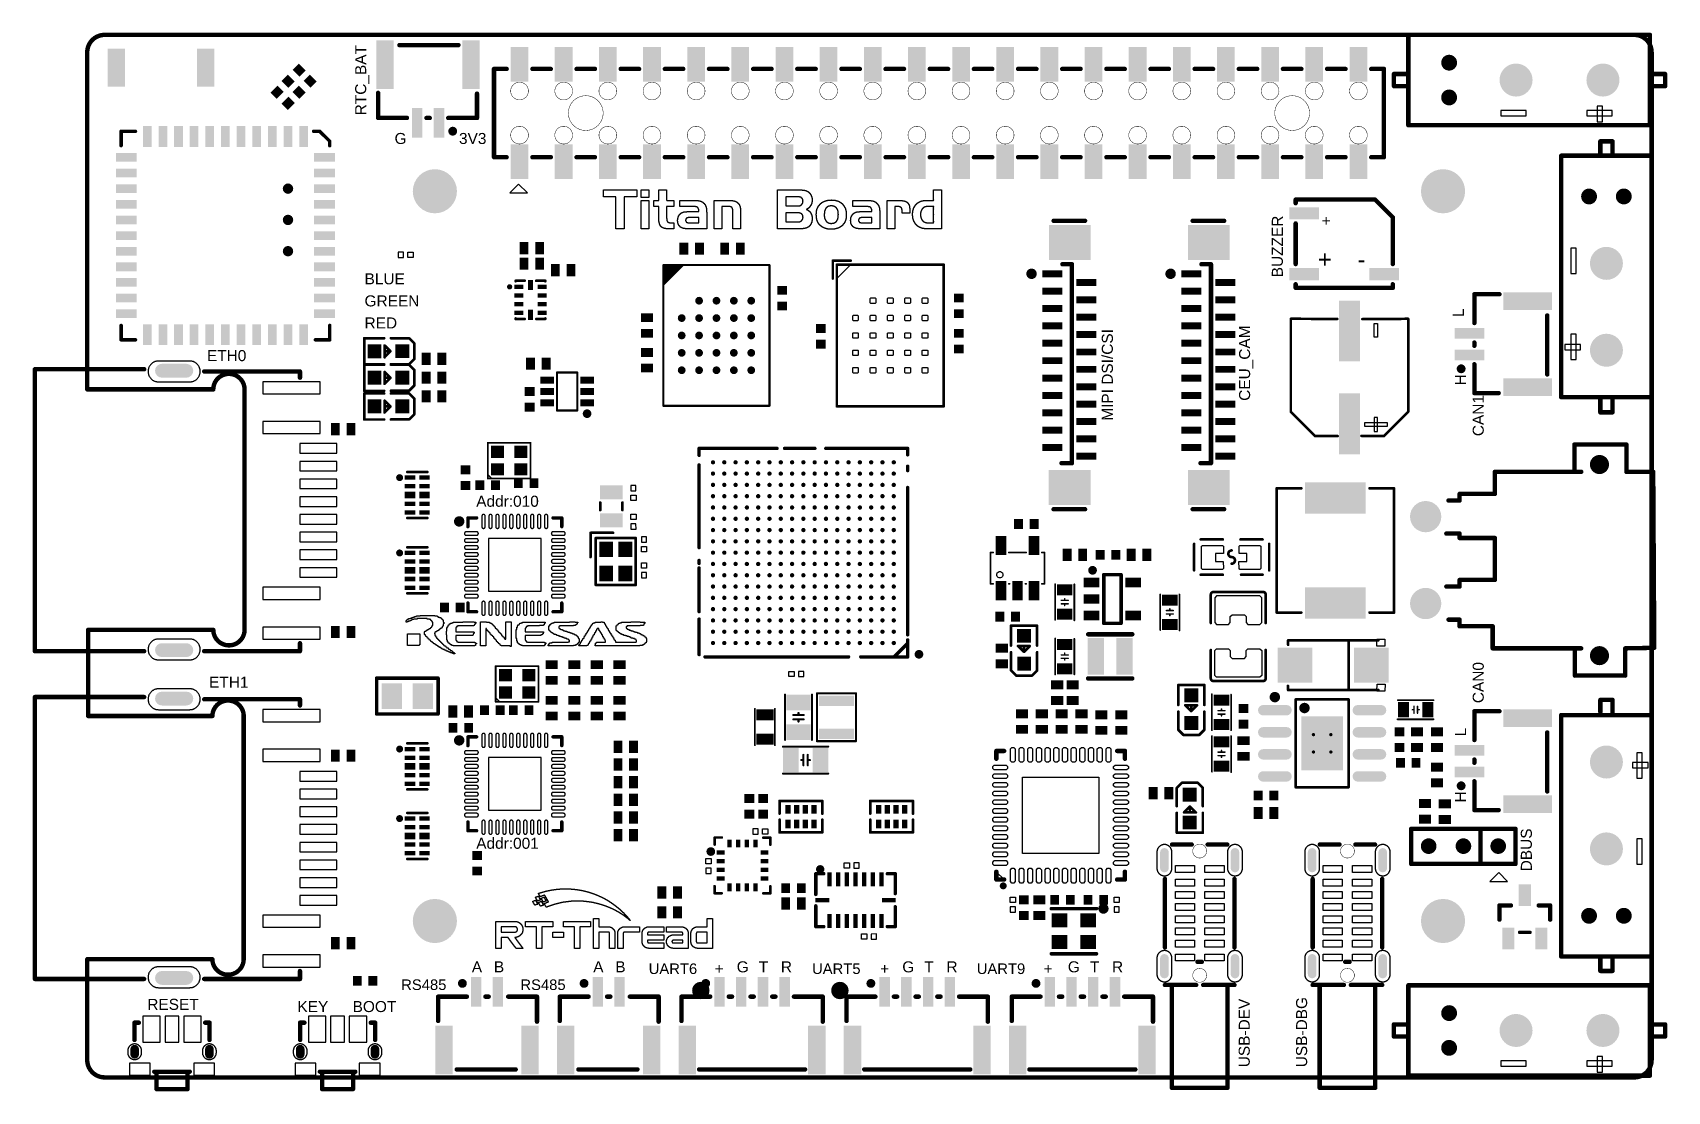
# Model space of a CAD drawing. Header units: inches. Extents: x -3.1 to 90.9, y -0.8 to 60.1.
import ezdxf

# ---------------------------------------------------------------- set-up
doc = ezdxf.new("R2010")
doc.units = ezdxf.units.IN
for name, color, linetype in [('Mechanical 1', 6, 'Continuous'), ('Pad Holes', 156, 'Continuous'), ('Top Overlay', 2, 'Continuous'), ('Top Paste', 8, 'Continuous'), ('Via Holes', 16, 'Continuous')]:
    doc.layers.add(name, color=color, linetype=linetype)
doc.styles.add('Arial', font='', dxfattribs={"height": 0.2})
doc.styles.get('Arial').set_extended_font_data('Arial')

msp = doc.modelspace()

# ---------------------------------------------------------------- texts
at = {"layer": 'Top Overlay', "style": 'Arial'}
for s, height, rotation, p in [('RTC_BAT', 0.635, 90, (16.05, 55.371)), ('G', 0.635, 360, (17.68, 53.72)), ('3V3', 0.635, 360, (21.388, 53.72)), ('BUZZER', 0.635, 90, (68.784, 46.05)), ('+', 0.635, 360, (71.02, 48.992)), ('L', 0.635, 90, (79.198, 43.764)), ('MIPI DSI/CSI', 0.635, 90, (59.005, 37.795)), ('CEU_CAM', 0.635, 90, (66.901, 38.938)), ('H', 0.635, 90, (79.325, 39.827)), ('CAN1', 0.635, 90, (80.341, 36.906)), ('Addr:010', 0.635, 360, (22.379, 32.842)), ('CAN0', 0.635, 90, (80.341, 21.539)), ('L', 0.635, 90, (79.325, 19.634)), ('H', 0.635, 90, (79.325, 15.824)), ('DBUS', 0.635, 90, (83.11, 11.861)), ('Addr:001', 0.635, 360, (22.379, 13.157)), ('A', 0.635, 360, (22.125, 6.045)), ('B', 0.635, 360, (23.395, 6.045)), ('A', 0.635, 360, (29.11, 6.045)), ('B', 0.635, 360, (30.38, 6.045)), ('T', 0.635, 360, (38.635, 6.045)), ('R', 0.635, 360, (39.905, 6.045)), ('G', 0.635, 360, (46.89, 6.045)), ('T', 0.635, 360, (48.16, 6.045)), ('R', 0.635, 360, (49.43, 6.045)), ('G', 0.635, 360, (56.415, 6.045)), ('T', 0.635, 360, (57.685, 6.045)), ('R', 0.635, 360, (58.955, 6.045)), ('RS485', 0.6096, 360, (18.061, 5.029)), ('RS485', 0.6096, 360, (24.919, 5.029)), ('UART6', 0.6096, 360, (32.3, 5.949)), ('UART5', 0.6096, 360, (41.698, 5.949)), ('+', 0.635, 360, (45.62, 5.939)), ('UART9', 0.6096, 360, (51.172, 5.949)), ('+', 0.635, 360, (55.018, 5.939)), ('USB-DEV', 0.635, 90, (66.879, 0.584)), ('USB-DBG', 0.635, 90, (70.181, 0.584))]:
    msp.add_text(s, height=height, rotation=rotation, dxfattribs=at).set_placement(p)
for s, p in [('BLUE', (15.954, 45.643)), ('GREEN', (15.954, 44.373)), ('RED', (15.954, 43.103)), ('ETH0', (6.885, 41.224)), ('ETH1', (7.012, 22.428)), ('G', (37.365, 6.045)), ('+', (36.095, 5.939)), ('RESET', (3.456, 3.886)), ('KEY', (12.092, 3.759)), ('BOOT', (15.267, 3.759))]:
    msp.add_text(s, height=0.635, dxfattribs=at).set_placement(p)

# ---------------------------------------------------------------- blocks, each defined once
blk = doc.blocks.new('SW_SMD_TS_1084_AR03526_28')
at = {"layer": 'Pad Holes'}
h = blk.add_hatch(color=7, dxfattribs=at)
edge = h.paths.add_edge_path()
edge.add_arc((-2.15, -0.3), 0.25, 180, 360)
edge.add_line((-1.9, -0.3), (-1.9, 0))
edge.add_arc((-2.15, 0), 0.25, 0, 180)
edge.add_line((-2.4, 0), (-2.4, -0.3))
h = blk.add_hatch(color=7, dxfattribs=at)
edge = h.paths.add_edge_path()
edge.add_arc((2.15, -0.3), 0.25, 180, 360)
edge.add_line((2.4, -0.3), (2.4, 0))
edge.add_arc((2.15, 0), 0.25, 0, 180)
edge.add_line((1.9, 0), (1.9, -0.3))
at = {"layer": 'Top Overlay', "const_width": 0.254}
for points in [[(-2.159, 1.524), (-1.906, 1.524)], [(-2.159, 0.531), (-2.159, 1.524)], [(1.906, 1.524), (2.159, 1.524)], [(2.159, 0.531), (2.159, 1.524)], [(-1.019, -1.3), (0.009, -1.3)], [(-0.889, -2.3), (-0.889, -1.3)], [(0.009, -1.3), (1.019, -1.3)], [(0.889, -2.3), (0.889, -1.3)], [(-0.889, -2.3), (0.009, -2.3)], [(0.009, -2.3), (0.889, -2.3)]]:
    blk.add_lwpolyline(points, dxfattribs=at)
at = {"layer": 'Top Overlay', "const_width": 0.127}
for points in [[(-2.223, 1.524, 1), (-2.095, 1.524, 1)], [(-2.223, 1.524, 1), (-2.095, 1.524, 1)], [(-1.97, 1.524, 1), (-1.843, 1.524, 1)], [(1.843, 1.524, 1), (1.97, 1.524, 1)], [(2.095, 1.524, 1), (2.223, 1.524, 1)], [(2.095, 1.524, 1), (2.223, 1.524, 1)], [(-2.223, 0.531, 1), (-2.095, 0.531, 1)], [(2.095, 0.531, 1), (2.223, 0.531, 1)], [(-1.082, -1.3, 1), (-0.955, -1.3, 1)], [(-0.952, -1.3, 1), (-0.826, -1.3, 1)], [(-0.055, -1.3, 1), (0.072, -1.3, 1)], [(-0.055, -1.3, 1), (0.072, -1.3, 1)], [(0.826, -1.3, 1), (0.952, -1.3, 1)], [(0.955, -1.3, 1), (1.082, -1.3, 1)], [(-0.952, -2.3, 1), (-0.826, -2.3, 1)], [(-0.952, -2.3, 1), (-0.826, -2.3, 1)], [(-0.055, -2.3, 1), (0.072, -2.3, 1)], [(-0.055, -2.3, 1), (0.072, -2.3, 1)], [(0.826, -2.3, 1), (0.952, -2.3, 1)], [(0.826, -2.3, 1), (0.952, -2.3, 1)]]:
    blk.add_lwpolyline(points, format="xyb", close=True, dxfattribs=at)
at = {"layer": 'Top Paste'}
for p, q in [((-0.675, 1.9), (-1.675, 1.9)), ((-1.675, 1.9), (-1.675, 0.4)), ((-0.675, 0.4), (-0.675, 1.9)), ((-0.4, 1.9), (-0.4, 1.9)), ((-0.4, 1.9), (-0.4, 0.4)), ((0.4, 1.9), (-0.4, 1.9)), ((0.4, 0.4), (0.4, 1.9)), ((0.675, 1.9), (0.675, 1.9)), ((0.675, 1.9), (0.675, 0.4)), ((1.675, 1.9), (0.675, 1.9)), ((1.675, 0.4), (1.675, 1.9)), ((-2.532, 0.018), (-2.538, -0.001)), ((-2.526, 0.037), (-2.532, 0.018)), ((-2.519, 0.055), (-2.526, 0.037)), ((-2.51, 0.074), (-2.519, 0.055)), ((-2.501, 0.091), (-2.51, 0.074)), ((-2.491, 0.109), (-2.501, 0.091)), ((-2.481, 0.125), (-2.491, 0.109)), ((-2.469, 0.142), (-2.481, 0.125)), ((-2.457, 0.157), (-2.469, 0.142)), ((-2.443, 0.172), (-2.457, 0.157)), ((-2.429, 0.186), (-2.443, 0.172)), ((-2.415, 0.2), (-2.429, 0.186)), ((-2.4, 0.213), (-2.415, 0.2)), ((-2.384, 0.225), (-2.4, 0.213)), ((-2.367, 0.236), (-2.384, 0.225)), ((-2.35, 0.246), (-2.367, 0.236)), ((-2.333, 0.256), (-2.35, 0.246)), ((-2.315, 0.265), (-2.333, 0.256)), ((-2.296, 0.272), (-2.315, 0.265)), ((-2.278, 0.279), (-2.296, 0.272)), ((-2.258, 0.285), (-2.278, 0.279)), ((-2.239, 0.29), (-2.258, 0.285)), ((-2.22, 0.294), (-2.239, 0.29)), ((-2.2, 0.297), (-2.22, 0.294)), ((-2.18, 0.299), (-2.2, 0.297)), ((-2.16, 0.3), (-2.18, 0.299)), ((-2.16, 0.3), (-2.16, 0.3)), ((-2.14, 0.3), (-2.16, 0.3)), ((-2.12, 0.299), (-2.14, 0.3)), ((-2.1, 0.297), (-2.12, 0.299)), ((-2.081, 0.294), (-2.1, 0.297)), ((-2.061, 0.29), (-2.081, 0.294)), ((-2.042, 0.285), (-2.061, 0.29)), ((-2.023, 0.279), (-2.042, 0.285)), ((-2.004, 0.272), (-2.023, 0.279)), ((-1.986, 0.265), (-2.004, 0.272)), ((-1.968, 0.256), (-1.986, 0.265)), ((-1.95, 0.246), (-1.968, 0.256)), ((-1.933, 0.236), (-1.95, 0.246)), ((-1.917, 0.225), (-1.933, 0.236)), ((-1.901, 0.213), (-1.917, 0.225)), ((-1.885, 0.2), (-1.901, 0.213)), ((-1.871, 0.186), (-1.885, 0.2)), ((-1.857, 0.172), (-1.871, 0.186)), ((-1.844, 0.157), (-1.857, 0.172)), ((-1.831, 0.142), (-1.844, 0.157)), ((-1.82, 0.125), (-1.831, 0.142)), ((-1.809, 0.109), (-1.82, 0.125)), ((-1.799, 0.091), (-1.809, 0.109)), ((-1.79, 0.074), (-1.799, 0.091)), ((-1.782, 0.055), (-1.79, 0.074)), ((-1.774, 0.037), (-1.782, 0.055)), ((-1.768, 0.018), (-1.774, 0.037)), ((-1.762, -0.001), (-1.768, 0.018)), ((-1.675, 0.4), (-0.675, 0.4)), ((-0.675, 0.4), (-0.675, 0.4)), ((-0.4, 0.4), (0.4, 0.4)), ((0.675, 0.4), (1.675, 0.4)), ((1.768, 0.018), (1.762, -0.001)), ((1.774, 0.037), (1.768, 0.018)), ((1.782, 0.055), (1.774, 0.037)), ((1.79, 0.074), (1.782, 0.055)), ((1.799, 0.091), (1.79, 0.074)), ((1.809, 0.109), (1.799, 0.091)), ((1.82, 0.125), (1.809, 0.109)), ((1.831, 0.142), (1.82, 0.125)), ((1.844, 0.157), (1.831, 0.142)), ((1.857, 0.172), (1.844, 0.157)), ((1.871, 0.186), (1.857, 0.172)), ((1.885, 0.2), (1.871, 0.186)), ((1.901, 0.213), (1.885, 0.2)), ((1.917, 0.225), (1.901, 0.213)), ((1.933, 0.236), (1.917, 0.225)), ((1.95, 0.246), (1.933, 0.236)), ((1.968, 0.256), (1.95, 0.246)), ((1.986, 0.265), (1.968, 0.256)), ((2.004, 0.272), (1.986, 0.265)), ((2.023, 0.279), (2.004, 0.272)), ((2.042, 0.285), (2.023, 0.279)), ((2.061, 0.29), (2.042, 0.285)), ((2.081, 0.294), (2.061, 0.29)), ((2.1, 0.297), (2.081, 0.294)), ((2.12, 0.299), (2.1, 0.297)), ((2.14, 0.3), (2.12, 0.299)), ((2.14, 0.3), (2.14, 0.3)), ((2.16, 0.3), (2.14, 0.3)), ((2.18, 0.299), (2.16, 0.3)), ((2.2, 0.297), (2.18, 0.299)), ((2.22, 0.294), (2.2, 0.297)), ((2.239, 0.29), (2.22, 0.294)), ((2.258, 0.285), (2.239, 0.29)), ((2.278, 0.279), (2.258, 0.285)), ((2.296, 0.272), (2.278, 0.279)), ((2.315, 0.265), (2.296, 0.272)), ((2.333, 0.256), (2.315, 0.265)), ((2.35, 0.246), (2.333, 0.256)), ((2.367, 0.236), (2.35, 0.246)), ((2.384, 0.225), (2.367, 0.236)), ((2.4, 0.213), (2.384, 0.225)), ((2.415, 0.2), (2.4, 0.213)), ((2.429, 0.186), (2.415, 0.2)), ((2.443, 0.172), (2.429, 0.186)), ((2.457, 0.157), (2.443, 0.172)), ((2.469, 0.142), (2.457, 0.157)), ((2.481, 0.125), (2.469, 0.142)), ((2.491, 0.109), (2.481, 0.125)), ((2.501, 0.091), (2.491, 0.109)), ((2.51, 0.074), (2.501, 0.091)), ((2.519, 0.055), (2.51, 0.074)), ((2.526, 0.037), (2.519, 0.055)), ((2.532, 0.018), (2.526, 0.037)), ((2.538, -0.001), (2.532, 0.018)), ((-2.548, -0.06), (-2.55, -0.08)), ((-2.55, -0.08), (-2.55, -0.1)), ((-2.55, -0.1), (-2.55, -0.2)), ((-2.55, -0.2), (-2.55, -0.22)), ((-2.55, -0.22), (-2.548, -0.24)), ((-2.546, -0.04), (-2.548, -0.06)), ((-2.548, -0.24), (-2.546, -0.26)), ((-2.542, -0.021), (-2.546, -0.04)), ((-2.546, -0.26), (-2.542, -0.279)), ((-2.538, -0.001), (-2.542, -0.021)), ((-2.542, -0.279), (-2.538, -0.299)), ((-2.538, -0.299), (-2.532, -0.318)), ((-2.532, -0.318), (-2.526, -0.337)), ((-2.526, -0.337), (-2.519, -0.355)), ((-2.519, -0.355), (-2.51, -0.374)), ((-2.51, -0.374), (-2.501, -0.391)), ((-2.501, -0.391), (-2.491, -0.409)), ((-2.491, -0.409), (-2.481, -0.425)), ((-2.481, -0.425), (-2.469, -0.442)), ((-2.469, -0.442), (-2.457, -0.457)), ((-2.457, -0.457), (-2.443, -0.472)), ((-2.45, -0.8), (-2.45, -0.8)), ((-2.45, -0.8), (-2.45, -1.5)), ((-1.25, -0.8), (-2.45, -0.8)), ((-2.443, -0.472), (-2.429, -0.486)), ((-2.429, -0.486), (-2.415, -0.5)), ((-2.415, -0.5), (-2.4, -0.513)), ((-2.4, -0.513), (-2.384, -0.525)), ((-2.384, -0.525), (-2.367, -0.536)), ((-2.367, -0.536), (-2.35, -0.546)), ((-2.35, -0.546), (-2.333, -0.556)), ((-2.333, -0.556), (-2.315, -0.565)), ((-2.315, -0.565), (-2.296, -0.572)), ((-2.296, -0.572), (-2.278, -0.579)), ((-2.278, -0.579), (-2.258, -0.585)), ((-2.258, -0.585), (-2.239, -0.59)), ((-2.239, -0.59), (-2.22, -0.594)), ((-2.22, -0.594), (-2.2, -0.597)), ((-2.2, -0.597), (-2.18, -0.599)), ((-2.18, -0.599), (-2.16, -0.6)), ((-2.16, -0.6), (-2.14, -0.6)), ((-2.14, -0.6), (-2.12, -0.599)), ((-2.12, -0.599), (-2.1, -0.597)), ((-2.1, -0.597), (-2.081, -0.594)), ((-2.081, -0.594), (-2.061, -0.59)), ((-2.061, -0.59), (-2.042, -0.585)), ((-2.042, -0.585), (-2.023, -0.579)), ((-2.023, -0.579), (-2.004, -0.572)), ((-2.004, -0.572), (-1.986, -0.565)), ((-1.986, -0.565), (-1.968, -0.556)), ((-1.968, -0.556), (-1.95, -0.546)), ((-1.95, -0.546), (-1.933, -0.536)), ((-1.933, -0.536), (-1.917, -0.525)), ((-1.917, -0.525), (-1.901, -0.513)), ((-1.901, -0.513), (-1.885, -0.5)), ((-1.885, -0.5), (-1.871, -0.486)), ((-1.871, -0.486), (-1.857, -0.472)), ((-1.857, -0.472), (-1.844, -0.457)), ((-1.844, -0.457), (-1.831, -0.442)), ((-1.831, -0.442), (-1.82, -0.425)), ((-1.82, -0.425), (-1.809, -0.409)), ((-1.809, -0.409), (-1.799, -0.391)), ((-1.799, -0.391), (-1.79, -0.374)), ((-1.79, -0.374), (-1.782, -0.355)), ((-1.782, -0.355), (-1.774, -0.337)), ((-1.774, -0.337), (-1.768, -0.318)), ((-1.768, -0.318), (-1.762, -0.299)), ((-1.758, -0.021), (-1.762, -0.001)), ((-1.762, -0.299), (-1.758, -0.279)), ((-1.755, -0.04), (-1.758, -0.021)), ((-1.758, -0.279), (-1.755, -0.26)), ((-1.752, -0.06), (-1.755, -0.04)), ((-1.755, -0.26), (-1.752, -0.24)), ((-1.751, -0.08), (-1.752, -0.06)), ((-1.752, -0.24), (-1.751, -0.22)), ((-1.75, -0.1), (-1.751, -0.08)), ((-1.751, -0.22), (-1.75, -0.2)), ((-1.75, -0.2), (-1.75, -0.1)), ((-1.25, -1.5), (-1.25, -0.8)), ((1.25, -0.8), (1.25, -0.8)), ((1.25, -0.8), (1.25, -1.5)), ((2.45, -0.8), (1.25, -0.8)), ((1.751, -0.08), (1.75, -0.1)), ((1.75, -0.1), (1.75, -0.2)), ((1.75, -0.2), (1.751, -0.22)), ((1.752, -0.06), (1.751, -0.08)), ((1.751, -0.22), (1.752, -0.24)), ((1.755, -0.04), (1.752, -0.06)), ((1.752, -0.24), (1.755, -0.26)), ((1.758, -0.021), (1.755, -0.04)), ((1.755, -0.26), (1.758, -0.279)), ((1.762, -0.001), (1.758, -0.021)), ((1.758, -0.279), (1.762, -0.299)), ((1.762, -0.299), (1.768, -0.318)), ((1.768, -0.318), (1.774, -0.337)), ((1.774, -0.337), (1.782, -0.355)), ((1.782, -0.355), (1.79, -0.374)), ((1.79, -0.374), (1.799, -0.391)), ((1.799, -0.391), (1.809, -0.409)), ((1.809, -0.409), (1.82, -0.425)), ((1.82, -0.425), (1.831, -0.442)), ((1.831, -0.442), (1.844, -0.457)), ((1.844, -0.457), (1.857, -0.472)), ((1.857, -0.472), (1.871, -0.486)), ((1.871, -0.486), (1.885, -0.5)), ((1.885, -0.5), (1.901, -0.513)), ((1.901, -0.513), (1.917, -0.525)), ((1.917, -0.525), (1.933, -0.536)), ((1.933, -0.536), (1.95, -0.546)), ((1.95, -0.546), (1.968, -0.556)), ((1.968, -0.556), (1.986, -0.565)), ((1.986, -0.565), (2.004, -0.572)), ((2.004, -0.572), (2.023, -0.579)), ((2.023, -0.579), (2.042, -0.585)), ((2.042, -0.585), (2.061, -0.59)), ((2.061, -0.59), (2.081, -0.594)), ((2.081, -0.594), (2.1, -0.597)), ((2.1, -0.597), (2.12, -0.599)), ((2.12, -0.599), (2.14, -0.6)), ((2.14, -0.6), (2.16, -0.6)), ((2.16, -0.6), (2.18, -0.599)), ((2.18, -0.599), (2.2, -0.597)), ((2.2, -0.597), (2.22, -0.594)), ((2.22, -0.594), (2.239, -0.59)), ((2.239, -0.59), (2.258, -0.585)), ((2.258, -0.585), (2.278, -0.579)), ((2.278, -0.579), (2.296, -0.572)), ((2.296, -0.572), (2.315, -0.565)), ((2.315, -0.565), (2.333, -0.556)), ((2.333, -0.556), (2.35, -0.546)), ((2.35, -0.546), (2.367, -0.536)), ((2.367, -0.536), (2.384, -0.525)), ((2.384, -0.525), (2.4, -0.513)), ((2.4, -0.513), (2.415, -0.5)), ((2.415, -0.5), (2.429, -0.486)), ((2.429, -0.486), (2.443, -0.472)), ((2.443, -0.472), (2.457, -0.457)), ((2.45, -1.5), (2.45, -0.8)), ((2.457, -0.457), (2.469, -0.442)), ((2.469, -0.442), (2.481, -0.425)), ((2.481, -0.425), (2.491, -0.409)), ((2.491, -0.409), (2.501, -0.391)), ((2.501, -0.391), (2.51, -0.374)), ((2.51, -0.374), (2.519, -0.355)), ((2.519, -0.355), (2.526, -0.337)), ((2.526, -0.337), (2.532, -0.318)), ((2.532, -0.318), (2.538, -0.299)), ((2.542, -0.021), (2.538, -0.001)), ((2.538, -0.299), (2.542, -0.279)), ((2.546, -0.04), (2.542, -0.021)), ((2.542, -0.279), (2.546, -0.26)), ((2.548, -0.06), (2.546, -0.04)), ((2.546, -0.26), (2.548, -0.24)), ((2.55, -0.08), (2.548, -0.06)), ((2.548, -0.24), (2.55, -0.22)), ((2.55, -0.1), (2.55, -0.08)), ((2.55, -0.2), (2.55, -0.1)), ((2.55, -0.22), (2.55, -0.2)), ((-2.45, -1.5), (-1.25, -1.5)), ((1.25, -1.5), (2.45, -1.5))]:
    blk.add_line(p, q, dxfattribs=at)
blk = doc.blocks.new('SW_SMD_TS_1084_AR03526_29')
at = {"layer": 'Pad Holes'}
h = blk.add_hatch(color=7, dxfattribs=at)
edge = h.paths.add_edge_path()
edge.add_arc((-2.15, -0.3), 0.25, 180, 360)
edge.add_line((-1.9, -0.3), (-1.9, 0))
edge.add_arc((-2.15, 0), 0.25, 0, 180)
edge.add_line((-2.4, 0), (-2.4, -0.3))
h = blk.add_hatch(color=7, dxfattribs=at)
edge = h.paths.add_edge_path()
edge.add_arc((2.15, -0.3), 0.25, 180, 360)
edge.add_line((2.4, -0.3), (2.4, 0))
edge.add_arc((2.15, 0), 0.25, 0, 180)
edge.add_line((1.9, 0), (1.9, -0.3))
at = {"layer": 'Top Overlay', "const_width": 0.254}
for points in [[(-2.159, 0.531), (-2.159, 1.524)], [(-2.159, 1.524), (-1.906, 1.524)], [(1.906, 1.524), (2.159, 1.524)], [(2.159, 0.531), (2.159, 1.524)], [(-1.019, -1.3), (0.009, -1.3)], [(-0.889, -2.3), (-0.889, -1.3)], [(0.009, -1.3), (1.019, -1.3)], [(0.889, -2.3), (0.889, -1.3)], [(-0.889, -2.3), (0.009, -2.3)], [(0.009, -2.3), (0.889, -2.3)]]:
    blk.add_lwpolyline(points, dxfattribs=at)
at = {"layer": 'Top Overlay', "const_width": 0.127}
for points in [[(-2.223, 1.524, 1), (-2.095, 1.524, 1)], [(-2.223, 1.524, 1), (-2.095, 1.524, 1)], [(-1.97, 1.524, 1), (-1.843, 1.524, 1)], [(1.843, 1.524, 1), (1.97, 1.524, 1)], [(2.095, 1.524, 1), (2.223, 1.524, 1)], [(2.095, 1.524, 1), (2.223, 1.524, 1)], [(-2.223, 0.531, 1), (-2.095, 0.531, 1)], [(2.095, 0.531, 1), (2.223, 0.531, 1)], [(-1.082, -1.3, 1), (-0.955, -1.3, 1)], [(-0.952, -1.3, 1), (-0.826, -1.3, 1)], [(-0.055, -1.3, 1), (0.072, -1.3, 1)], [(-0.055, -1.3, 1), (0.072, -1.3, 1)], [(0.826, -1.3, 1), (0.952, -1.3, 1)], [(0.955, -1.3, 1), (1.082, -1.3, 1)], [(-0.952, -2.3, 1), (-0.826, -2.3, 1)], [(-0.952, -2.3, 1), (-0.826, -2.3, 1)], [(-0.055, -2.3, 1), (0.072, -2.3, 1)], [(-0.055, -2.3, 1), (0.072, -2.3, 1)], [(0.826, -2.3, 1), (0.952, -2.3, 1)], [(0.826, -2.3, 1), (0.952, -2.3, 1)]]:
    blk.add_lwpolyline(points, format="xyb", close=True, dxfattribs=at)
at = {"layer": 'Top Paste'}
for p, q in [((-0.675, 1.9), (-1.675, 1.9)), ((-1.675, 1.9), (-1.675, 0.4)), ((-0.675, 0.4), (-0.675, 1.9)), ((-0.4, 1.9), (-0.4, 1.9)), ((-0.4, 1.9), (-0.4, 0.4)), ((0.4, 1.9), (-0.4, 1.9)), ((0.4, 0.4), (0.4, 1.9)), ((0.675, 1.9), (0.675, 1.9)), ((0.675, 1.9), (0.675, 0.4)), ((1.675, 1.9), (0.675, 1.9)), ((1.675, 0.4), (1.675, 1.9)), ((-2.532, 0.018), (-2.538, -0.001)), ((-2.526, 0.037), (-2.532, 0.018)), ((-2.519, 0.055), (-2.526, 0.037)), ((-2.51, 0.074), (-2.519, 0.055)), ((-2.501, 0.091), (-2.51, 0.074)), ((-2.491, 0.109), (-2.501, 0.091)), ((-2.481, 0.125), (-2.491, 0.109)), ((-2.469, 0.142), (-2.481, 0.125)), ((-2.457, 0.157), (-2.469, 0.142)), ((-2.443, 0.172), (-2.457, 0.157)), ((-2.429, 0.186), (-2.443, 0.172)), ((-2.415, 0.2), (-2.429, 0.186)), ((-2.4, 0.213), (-2.415, 0.2)), ((-2.384, 0.225), (-2.4, 0.213)), ((-2.367, 0.236), (-2.384, 0.225)), ((-2.35, 0.246), (-2.367, 0.236)), ((-2.333, 0.256), (-2.35, 0.246)), ((-2.315, 0.265), (-2.333, 0.256)), ((-2.296, 0.272), (-2.315, 0.265)), ((-2.278, 0.279), (-2.296, 0.272)), ((-2.258, 0.285), (-2.278, 0.279)), ((-2.239, 0.29), (-2.258, 0.285)), ((-2.22, 0.294), (-2.239, 0.29)), ((-2.2, 0.297), (-2.22, 0.294)), ((-2.18, 0.299), (-2.2, 0.297)), ((-2.16, 0.3), (-2.18, 0.299)), ((-2.16, 0.3), (-2.16, 0.3)), ((-2.14, 0.3), (-2.16, 0.3)), ((-2.12, 0.299), (-2.14, 0.3)), ((-2.1, 0.297), (-2.12, 0.299)), ((-2.081, 0.294), (-2.1, 0.297)), ((-2.061, 0.29), (-2.081, 0.294)), ((-2.042, 0.285), (-2.061, 0.29)), ((-2.023, 0.279), (-2.042, 0.285)), ((-2.004, 0.272), (-2.023, 0.279)), ((-1.986, 0.265), (-2.004, 0.272)), ((-1.968, 0.256), (-1.986, 0.265)), ((-1.95, 0.246), (-1.968, 0.256)), ((-1.933, 0.236), (-1.95, 0.246)), ((-1.917, 0.225), (-1.933, 0.236)), ((-1.901, 0.213), (-1.917, 0.225)), ((-1.885, 0.2), (-1.901, 0.213)), ((-1.871, 0.186), (-1.885, 0.2)), ((-1.857, 0.172), (-1.871, 0.186)), ((-1.844, 0.157), (-1.857, 0.172)), ((-1.831, 0.142), (-1.844, 0.157)), ((-1.82, 0.125), (-1.831, 0.142)), ((-1.809, 0.109), (-1.82, 0.125)), ((-1.799, 0.091), (-1.809, 0.109)), ((-1.79, 0.074), (-1.799, 0.091)), ((-1.782, 0.055), (-1.79, 0.074)), ((-1.774, 0.037), (-1.782, 0.055)), ((-1.768, 0.018), (-1.774, 0.037)), ((-1.762, -0.001), (-1.768, 0.018)), ((-1.675, 0.4), (-0.675, 0.4)), ((-0.675, 0.4), (-0.675, 0.4)), ((-0.4, 0.4), (0.4, 0.4)), ((0.675, 0.4), (1.675, 0.4)), ((1.768, 0.018), (1.762, -0.001)), ((1.774, 0.037), (1.768, 0.018)), ((1.782, 0.055), (1.774, 0.037)), ((1.79, 0.074), (1.782, 0.055)), ((1.799, 0.091), (1.79, 0.074)), ((1.809, 0.109), (1.799, 0.091)), ((1.82, 0.125), (1.809, 0.109)), ((1.831, 0.142), (1.82, 0.125)), ((1.844, 0.157), (1.831, 0.142)), ((1.857, 0.172), (1.844, 0.157)), ((1.871, 0.186), (1.857, 0.172)), ((1.885, 0.2), (1.871, 0.186)), ((1.901, 0.213), (1.885, 0.2)), ((1.917, 0.225), (1.901, 0.213)), ((1.933, 0.236), (1.917, 0.225)), ((1.95, 0.246), (1.933, 0.236)), ((1.968, 0.256), (1.95, 0.246)), ((1.986, 0.265), (1.968, 0.256)), ((2.004, 0.272), (1.986, 0.265)), ((2.023, 0.279), (2.004, 0.272)), ((2.042, 0.285), (2.023, 0.279)), ((2.061, 0.29), (2.042, 0.285)), ((2.081, 0.294), (2.061, 0.29)), ((2.1, 0.297), (2.081, 0.294)), ((2.12, 0.299), (2.1, 0.297)), ((2.14, 0.3), (2.12, 0.299)), ((2.14, 0.3), (2.14, 0.3)), ((2.16, 0.3), (2.14, 0.3)), ((2.18, 0.299), (2.16, 0.3)), ((2.2, 0.297), (2.18, 0.299)), ((2.22, 0.294), (2.2, 0.297)), ((2.239, 0.29), (2.22, 0.294)), ((2.258, 0.285), (2.239, 0.29)), ((2.278, 0.279), (2.258, 0.285)), ((2.296, 0.272), (2.278, 0.279)), ((2.315, 0.265), (2.296, 0.272)), ((2.333, 0.256), (2.315, 0.265)), ((2.35, 0.246), (2.333, 0.256)), ((2.367, 0.236), (2.35, 0.246)), ((2.384, 0.225), (2.367, 0.236)), ((2.4, 0.213), (2.384, 0.225)), ((2.415, 0.2), (2.4, 0.213)), ((2.429, 0.186), (2.415, 0.2)), ((2.443, 0.172), (2.429, 0.186)), ((2.457, 0.157), (2.443, 0.172)), ((2.469, 0.142), (2.457, 0.157)), ((2.481, 0.125), (2.469, 0.142)), ((2.491, 0.109), (2.481, 0.125)), ((2.501, 0.091), (2.491, 0.109)), ((2.51, 0.074), (2.501, 0.091)), ((2.519, 0.055), (2.51, 0.074)), ((2.526, 0.037), (2.519, 0.055)), ((2.532, 0.018), (2.526, 0.037)), ((2.538, -0.001), (2.532, 0.018)), ((-2.548, -0.06), (-2.55, -0.08)), ((-2.55, -0.08), (-2.55, -0.1)), ((-2.55, -0.1), (-2.55, -0.2)), ((-2.55, -0.2), (-2.55, -0.22)), ((-2.55, -0.22), (-2.548, -0.24)), ((-2.546, -0.04), (-2.548, -0.06)), ((-2.548, -0.24), (-2.546, -0.26)), ((-2.542, -0.021), (-2.546, -0.04)), ((-2.546, -0.26), (-2.542, -0.279)), ((-2.538, -0.001), (-2.542, -0.021)), ((-2.542, -0.279), (-2.538, -0.299)), ((-2.538, -0.299), (-2.532, -0.318)), ((-2.532, -0.318), (-2.526, -0.337)), ((-2.526, -0.337), (-2.519, -0.355)), ((-2.519, -0.355), (-2.51, -0.374)), ((-2.51, -0.374), (-2.501, -0.391)), ((-2.501, -0.391), (-2.491, -0.409)), ((-2.491, -0.409), (-2.481, -0.425)), ((-2.481, -0.425), (-2.469, -0.442)), ((-2.469, -0.442), (-2.457, -0.457)), ((-2.457, -0.457), (-2.443, -0.472)), ((-2.45, -0.8), (-2.45, -0.8)), ((-2.45, -0.8), (-2.45, -1.5)), ((-1.25, -0.8), (-2.45, -0.8)), ((-2.443, -0.472), (-2.429, -0.486)), ((-2.429, -0.486), (-2.415, -0.5)), ((-2.415, -0.5), (-2.4, -0.513)), ((-2.4, -0.513), (-2.384, -0.525)), ((-2.384, -0.525), (-2.367, -0.536)), ((-2.367, -0.536), (-2.35, -0.546)), ((-2.35, -0.546), (-2.333, -0.556)), ((-2.333, -0.556), (-2.315, -0.565)), ((-2.315, -0.565), (-2.296, -0.572)), ((-2.296, -0.572), (-2.278, -0.579)), ((-2.278, -0.579), (-2.258, -0.585)), ((-2.258, -0.585), (-2.239, -0.59)), ((-2.239, -0.59), (-2.22, -0.594)), ((-2.22, -0.594), (-2.2, -0.597)), ((-2.2, -0.597), (-2.18, -0.599)), ((-2.18, -0.599), (-2.16, -0.6)), ((-2.16, -0.6), (-2.14, -0.6)), ((-2.14, -0.6), (-2.12, -0.599)), ((-2.12, -0.599), (-2.1, -0.597)), ((-2.1, -0.597), (-2.081, -0.594)), ((-2.081, -0.594), (-2.061, -0.59)), ((-2.061, -0.59), (-2.042, -0.585)), ((-2.042, -0.585), (-2.023, -0.579)), ((-2.023, -0.579), (-2.004, -0.572)), ((-2.004, -0.572), (-1.986, -0.565)), ((-1.986, -0.565), (-1.968, -0.556)), ((-1.968, -0.556), (-1.95, -0.546)), ((-1.95, -0.546), (-1.933, -0.536)), ((-1.933, -0.536), (-1.917, -0.525)), ((-1.917, -0.525), (-1.901, -0.513)), ((-1.901, -0.513), (-1.885, -0.5)), ((-1.885, -0.5), (-1.871, -0.486)), ((-1.871, -0.486), (-1.857, -0.472)), ((-1.857, -0.472), (-1.844, -0.457)), ((-1.844, -0.457), (-1.831, -0.442)), ((-1.831, -0.442), (-1.82, -0.425)), ((-1.82, -0.425), (-1.809, -0.409)), ((-1.809, -0.409), (-1.799, -0.391)), ((-1.799, -0.391), (-1.79, -0.374)), ((-1.79, -0.374), (-1.782, -0.355)), ((-1.782, -0.355), (-1.774, -0.337)), ((-1.774, -0.337), (-1.768, -0.318)), ((-1.768, -0.318), (-1.762, -0.299)), ((-1.758, -0.021), (-1.762, -0.001)), ((-1.762, -0.299), (-1.758, -0.279)), ((-1.755, -0.04), (-1.758, -0.021)), ((-1.758, -0.279), (-1.755, -0.26)), ((-1.752, -0.06), (-1.755, -0.04)), ((-1.755, -0.26), (-1.752, -0.24)), ((-1.751, -0.08), (-1.752, -0.06)), ((-1.752, -0.24), (-1.751, -0.22)), ((-1.75, -0.1), (-1.751, -0.08)), ((-1.751, -0.22), (-1.75, -0.2)), ((-1.75, -0.2), (-1.75, -0.1)), ((-1.25, -1.5), (-1.25, -0.8)), ((1.25, -0.8), (1.25, -0.8)), ((1.25, -0.8), (1.25, -1.5)), ((2.45, -0.8), (1.25, -0.8)), ((1.751, -0.08), (1.75, -0.1)), ((1.75, -0.1), (1.75, -0.2)), ((1.75, -0.2), (1.751, -0.22)), ((1.752, -0.06), (1.751, -0.08)), ((1.751, -0.22), (1.752, -0.24)), ((1.755, -0.04), (1.752, -0.06)), ((1.752, -0.24), (1.755, -0.26)), ((1.758, -0.021), (1.755, -0.04)), ((1.755, -0.26), (1.758, -0.279)), ((1.762, -0.001), (1.758, -0.021)), ((1.758, -0.279), (1.762, -0.299)), ((1.762, -0.299), (1.768, -0.318)), ((1.768, -0.318), (1.774, -0.337)), ((1.774, -0.337), (1.782, -0.355)), ((1.782, -0.355), (1.79, -0.374)), ((1.79, -0.374), (1.799, -0.391)), ((1.799, -0.391), (1.809, -0.409)), ((1.809, -0.409), (1.82, -0.425)), ((1.82, -0.425), (1.831, -0.442)), ((1.831, -0.442), (1.844, -0.457)), ((1.844, -0.457), (1.857, -0.472)), ((1.857, -0.472), (1.871, -0.486)), ((1.871, -0.486), (1.885, -0.5)), ((1.885, -0.5), (1.901, -0.513)), ((1.901, -0.513), (1.917, -0.525)), ((1.917, -0.525), (1.933, -0.536)), ((1.933, -0.536), (1.95, -0.546)), ((1.95, -0.546), (1.968, -0.556)), ((1.968, -0.556), (1.986, -0.565)), ((1.986, -0.565), (2.004, -0.572)), ((2.004, -0.572), (2.023, -0.579)), ((2.023, -0.579), (2.042, -0.585)), ((2.042, -0.585), (2.061, -0.59)), ((2.061, -0.59), (2.081, -0.594)), ((2.081, -0.594), (2.1, -0.597)), ((2.1, -0.597), (2.12, -0.599)), ((2.12, -0.599), (2.14, -0.6)), ((2.14, -0.6), (2.16, -0.6)), ((2.16, -0.6), (2.18, -0.599)), ((2.18, -0.599), (2.2, -0.597)), ((2.2, -0.597), (2.22, -0.594)), ((2.22, -0.594), (2.239, -0.59)), ((2.239, -0.59), (2.258, -0.585)), ((2.258, -0.585), (2.278, -0.579)), ((2.278, -0.579), (2.296, -0.572)), ((2.296, -0.572), (2.315, -0.565)), ((2.315, -0.565), (2.333, -0.556)), ((2.333, -0.556), (2.35, -0.546)), ((2.35, -0.546), (2.367, -0.536)), ((2.367, -0.536), (2.384, -0.525)), ((2.384, -0.525), (2.4, -0.513)), ((2.4, -0.513), (2.415, -0.5)), ((2.415, -0.5), (2.429, -0.486)), ((2.429, -0.486), (2.443, -0.472)), ((2.443, -0.472), (2.457, -0.457)), ((2.45, -1.5), (2.45, -0.8)), ((2.457, -0.457), (2.469, -0.442)), ((2.469, -0.442), (2.481, -0.425)), ((2.481, -0.425), (2.491, -0.409)), ((2.491, -0.409), (2.501, -0.391)), ((2.501, -0.391), (2.51, -0.374)), ((2.51, -0.374), (2.519, -0.355)), ((2.519, -0.355), (2.526, -0.337)), ((2.526, -0.337), (2.532, -0.318)), ((2.532, -0.318), (2.538, -0.299)), ((2.542, -0.021), (2.538, -0.001)), ((2.538, -0.299), (2.542, -0.279)), ((2.546, -0.04), (2.542, -0.021)), ((2.542, -0.279), (2.546, -0.26)), ((2.548, -0.06), (2.546, -0.04)), ((2.546, -0.26), (2.548, -0.24)), ((2.55, -0.08), (2.548, -0.06)), ((2.548, -0.24), (2.55, -0.22)), ((2.55, -0.1), (2.55, -0.08)), ((2.55, -0.2), (2.55, -0.1)), ((2.55, -0.22), (2.55, -0.2)), ((-2.45, -1.5), (-1.25, -1.5)), ((1.25, -1.5), (2.45, -1.5))]:
    blk.add_line(p, q, dxfattribs=at)
blk = doc.blocks.new('ANT_SMD_L5_0_W2_2_35')
at = {"layer": 'Top Paste'}
for points in [[(-3.067, 1.1), (-2.067, 1.1), (-2.067, -1.1), (-3.067, -1.1)], [(2.067, 1.1), (3.067, 1.1), (3.067, -1.1), (2.067, -1.1)]]:
    blk.add_hatch(color=8, dxfattribs=at).paths.add_polyline_path(points)
blk = doc.blocks.new('CONN_SMD_FH_00369_36')
at = {"layer": 'Top Paste'}
for points in [[(-24.64, 3.8), (-23.62, 3.8), (-23.62, 1.8), (-24.64, 1.8)], [(-22.1, 3.8), (-21.08, 3.8), (-21.08, 1.8), (-22.1, 1.8)], [(-18.54, 1.8), (-19.56, 1.8), (-19.56, 3.8), (-18.54, 3.8)], [(-16, 1.8), (-17.02, 1.8), (-17.02, 3.8), (-16, 3.8)], [(-13.46, 1.8), (-14.48, 1.8), (-14.48, 3.8), (-13.46, 3.8)], [(-10.92, 1.8), (-11.94, 1.8), (-11.94, 3.8), (-10.92, 3.8)], [(-8.38, 1.8), (-9.4, 1.8), (-9.4, 3.8), (-8.38, 3.8)], [(-5.84, 1.8), (-6.86, 1.8), (-6.86, 3.8), (-5.84, 3.8)], [(-3.3, 1.8), (-4.32, 1.8), (-4.32, 3.8), (-3.3, 3.8)], [(-0.76, 1.8), (-1.78, 1.8), (-1.78, 3.8), (-0.76, 3.8)], [(1.78, 1.8), (0.76, 1.8), (0.76, 3.8), (1.78, 3.8)], [(4.32, 1.8), (3.3, 1.8), (3.3, 3.8), (4.32, 3.8)], [(6.86, 1.8), (5.84, 1.8), (5.84, 3.8), (6.86, 3.8)], [(9.4, 1.8), (8.38, 1.8), (8.38, 3.8), (9.4, 3.8)], [(11.94, 1.8), (10.92, 1.8), (10.92, 3.8), (11.94, 3.8)], [(14.48, 1.8), (13.46, 1.8), (13.46, 3.8), (14.48, 3.8)], [(17.02, 1.8), (16, 1.8), (16, 3.8), (17.02, 3.8)], [(19.56, 1.8), (18.54, 1.8), (18.54, 3.8), (19.56, 3.8)], [(22.1, 1.8), (21.08, 1.8), (21.08, 3.8), (22.1, 3.8)], [(24.64, 1.8), (23.62, 1.8), (23.62, 3.8), (24.64, 3.8)], [(-24.64, -1.8), (-23.62, -1.8), (-23.62, -3.8), (-24.64, -3.8)], [(-22.1, -1.8), (-21.08, -1.8), (-21.08, -3.8), (-22.1, -3.8)], [(-18.54, -3.8), (-19.56, -3.8), (-19.56, -1.8), (-18.54, -1.8)], [(-16, -3.8), (-17.02, -3.8), (-17.02, -1.8), (-16, -1.8)], [(-13.46, -3.8), (-14.48, -3.8), (-14.48, -1.8), (-13.46, -1.8)], [(-10.92, -3.8), (-11.94, -3.8), (-11.94, -1.8), (-10.92, -1.8)], [(-8.38, -3.8), (-9.4, -3.8), (-9.4, -1.8), (-8.38, -1.8)], [(-5.84, -3.8), (-6.86, -3.8), (-6.86, -1.8), (-5.84, -1.8)], [(-3.3, -3.8), (-4.32, -3.8), (-4.32, -1.8), (-3.3, -1.8)], [(-0.76, -3.8), (-1.78, -3.8), (-1.78, -1.8), (-0.76, -1.8)], [(1.78, -3.8), (0.76, -3.8), (0.76, -1.8), (1.78, -1.8)], [(4.32, -3.8), (3.3, -3.8), (3.3, -1.8), (4.32, -1.8)], [(6.86, -3.8), (5.84, -3.8), (5.84, -1.8), (6.86, -1.8)], [(9.4, -3.8), (8.38, -3.8), (8.38, -1.8), (9.4, -1.8)], [(11.94, -3.8), (10.92, -3.8), (10.92, -1.8), (11.94, -1.8)], [(14.48, -3.8), (13.46, -3.8), (13.46, -1.8), (14.48, -1.8)], [(17.02, -3.8), (16, -3.8), (16, -1.8), (17.02, -1.8)], [(19.56, -3.8), (18.54, -3.8), (18.54, -1.8), (19.56, -1.8)], [(22.1, -3.8), (21.08, -3.8), (21.08, -1.8), (22.1, -1.8)], [(24.64, -3.8), (23.62, -3.8), (23.62, -1.8), (24.64, -1.8)]]:
    blk.add_hatch(color=8, dxfattribs=at).paths.add_polyline_path(points)
at = {"layer": 'Mechanical 1'}
for points, const_width in [([(-23.62, 1.27, 1), (-24.64, 1.27, 1)], 0.0254), ([(-24.646, 1.27, 1), (-24.634, 1.27, 1)], 0.0127), ([(-23.626, 1.27, 1), (-23.614, 1.27, 1)], 0.0127), ([(-21.08, 1.27, 1), (-22.1, 1.27, 1)], 0.0254), ([(-22.106, 1.27, 1), (-22.094, 1.27, 1)], 0.0127), ([(-19.32, 0, 1), (-21.32, 0, 1)], 0.0254), ([(-21.086, 1.27, 1), (-21.074, 1.27, 1)], 0.0127), ([(-18.54, 1.27, 1), (-19.56, 1.27, 1)], 0.0254), ([(-19.566, 1.27, 1), (-19.554, 1.27, 1)], 0.0127), ([(-18.546, 1.27, 1), (-18.534, 1.27, 1)], 0.0127), ([(-16, 1.27, 1), (-17.02, 1.27, 1)], 0.0254), ([(-17.026, 1.27, 1), (-17.014, 1.27, 1)], 0.0127), ([(-16.006, 1.27, 1), (-15.994, 1.27, 1)], 0.0127), ([(-13.46, 1.27, 1), (-14.48, 1.27, 1)], 0.0254), ([(-14.486, 1.27, 1), (-14.474, 1.27, 1)], 0.0127), ([(-13.466, 1.27, 1), (-13.454, 1.27, 1)], 0.0127), ([(-10.92, 1.27, 1), (-11.94, 1.27, 1)], 0.0254), ([(-11.946, 1.27, 1), (-11.934, 1.27, 1)], 0.0127), ([(-10.926, 1.27, 1), (-10.914, 1.27, 1)], 0.0127), ([(-8.38, 1.27, 1), (-9.4, 1.27, 1)], 0.0254), ([(-9.406, 1.27, 1), (-9.394, 1.27, 1)], 0.0127), ([(-8.386, 1.27, 1), (-8.374, 1.27, 1)], 0.0127), ([(-5.84, 1.27, 1), (-6.86, 1.27, 1)], 0.0254), ([(-6.866, 1.27, 1), (-6.854, 1.27, 1)], 0.0127), ([(-5.846, 1.27, 1), (-5.834, 1.27, 1)], 0.0127), ([(-3.3, 1.27, 1), (-4.32, 1.27, 1)], 0.0254), ([(-4.326, 1.27, 1), (-4.314, 1.27, 1)], 0.0127), ([(-3.306, 1.27, 1), (-3.294, 1.27, 1)], 0.0127), ([(-0.76, 1.27, 1), (-1.78, 1.27, 1)], 0.0254), ([(-1.786, 1.27, 1), (-1.774, 1.27, 1)], 0.0127), ([(-0.766, 1.27, 1), (-0.754, 1.27, 1)], 0.0127), ([(1.78, 1.27, 1), (0.76, 1.27, 1)], 0.0254), ([(0.754, 1.27, 1), (0.766, 1.27, 1)], 0.0127), ([(1.774, 1.27, 1), (1.786, 1.27, 1)], 0.0127), ([(4.32, 1.27, 1), (3.3, 1.27, 1)], 0.0254), ([(3.294, 1.27, 1), (3.306, 1.27, 1)], 0.0127), ([(4.314, 1.27, 1), (4.326, 1.27, 1)], 0.0127), ([(6.86, 1.27, 1), (5.84, 1.27, 1)], 0.0254), ([(5.834, 1.27, 1), (5.846, 1.27, 1)], 0.0127), ([(6.854, 1.27, 1), (6.866, 1.27, 1)], 0.0127), ([(9.4, 1.27, 1), (8.38, 1.27, 1)], 0.0254), ([(8.374, 1.27, 1), (8.386, 1.27, 1)], 0.0127), ([(9.394, 1.27, 1), (9.406, 1.27, 1)], 0.0127), ([(11.94, 1.27, 1), (10.92, 1.27, 1)], 0.0254), ([(10.914, 1.27, 1), (10.926, 1.27, 1)], 0.0127), ([(11.934, 1.27, 1), (11.946, 1.27, 1)], 0.0127), ([(14.48, 1.27, 1), (13.46, 1.27, 1)], 0.0254), ([(13.454, 1.27, 1), (13.466, 1.27, 1)], 0.0127), ([(14.474, 1.27, 1), (14.486, 1.27, 1)], 0.0127), ([(17.02, 1.27, 1), (16, 1.27, 1)], 0.0254), ([(15.994, 1.27, 1), (16.006, 1.27, 1)], 0.0127), ([(17.014, 1.27, 1), (17.026, 1.27, 1)], 0.0127), ([(19.56, 1.27, 1), (18.54, 1.27, 1)], 0.0254), ([(18.534, 1.27, 1), (18.546, 1.27, 1)], 0.0127), ([(21.32, 0, 1), (19.32, 0, 1)], 0.0254), ([(19.554, 1.27, 1), (19.566, 1.27, 1)], 0.0127), ([(22.1, 1.27, 1), (21.08, 1.27, 1)], 0.0254), ([(21.074, 1.27, 1), (21.086, 1.27, 1)], 0.0127), ([(22.094, 1.27, 1), (22.106, 1.27, 1)], 0.0127), ([(24.64, 1.27, 1), (23.62, 1.27, 1)], 0.0254), ([(23.614, 1.27, 1), (23.626, 1.27, 1)], 0.0127), ([(24.634, 1.27, 1), (24.646, 1.27, 1)], 0.0127), ([(-21.326, 0, 1), (-21.314, 0, 1)], 0.0127), ([(-19.326, 0, 1), (-19.314, 0, 1)], 0.0127), ([(19.314, 0, 1), (19.326, 0, 1)], 0.0127), ([(21.314, 0, 1), (21.326, 0, 1)], 0.0127), ([(-23.62, -1.27, 1), (-24.64, -1.27, 1)], 0.0254), ([(-21.08, -1.27, 1), (-22.1, -1.27, 1)], 0.0254), ([(-18.54, -1.27, 1), (-19.56, -1.27, 1)], 0.0254), ([(-16, -1.27, 1), (-17.02, -1.27, 1)], 0.0254), ([(-13.46, -1.27, 1), (-14.48, -1.27, 1)], 0.0254), ([(-10.92, -1.27, 1), (-11.94, -1.27, 1)], 0.0254), ([(-8.38, -1.27, 1), (-9.4, -1.27, 1)], 0.0254), ([(-5.84, -1.27, 1), (-6.86, -1.27, 1)], 0.0254), ([(-3.3, -1.27, 1), (-4.32, -1.27, 1)], 0.0254), ([(-0.76, -1.27, 1), (-1.78, -1.27, 1)], 0.0254), ([(1.78, -1.27, 1), (0.76, -1.27, 1)], 0.0254), ([(4.32, -1.27, 1), (3.3, -1.27, 1)], 0.0254), ([(6.86, -1.27, 1), (5.84, -1.27, 1)], 0.0254), ([(9.4, -1.27, 1), (8.38, -1.27, 1)], 0.0254), ([(11.94, -1.27, 1), (10.92, -1.27, 1)], 0.0254), ([(14.48, -1.27, 1), (13.46, -1.27, 1)], 0.0254), ([(17.02, -1.27, 1), (16, -1.27, 1)], 0.0254), ([(19.56, -1.27, 1), (18.54, -1.27, 1)], 0.0254), ([(22.1, -1.27, 1), (21.08, -1.27, 1)], 0.0254), ([(24.64, -1.27, 1), (23.62, -1.27, 1)], 0.0254), ([(-24.646, -1.27, 1), (-24.634, -1.27, 1)], 0.0127), ([(-23.626, -1.27, 1), (-23.614, -1.27, 1)], 0.0127), ([(-22.106, -1.27, 1), (-22.094, -1.27, 1)], 0.0127), ([(-21.086, -1.27, 1), (-21.074, -1.27, 1)], 0.0127), ([(-19.566, -1.27, 1), (-19.554, -1.27, 1)], 0.0127), ([(-18.546, -1.27, 1), (-18.534, -1.27, 1)], 0.0127), ([(-17.026, -1.27, 1), (-17.014, -1.27, 1)], 0.0127), ([(-16.006, -1.27, 1), (-15.994, -1.27, 1)], 0.0127), ([(-14.486, -1.27, 1), (-14.474, -1.27, 1)], 0.0127), ([(-13.466, -1.27, 1), (-13.454, -1.27, 1)], 0.0127), ([(-11.946, -1.27, 1), (-11.934, -1.27, 1)], 0.0127), ([(-10.926, -1.27, 1), (-10.914, -1.27, 1)], 0.0127), ([(-9.406, -1.27, 1), (-9.394, -1.27, 1)], 0.0127), ([(-8.386, -1.27, 1), (-8.374, -1.27, 1)], 0.0127), ([(-6.866, -1.27, 1), (-6.854, -1.27, 1)], 0.0127), ([(-5.846, -1.27, 1), (-5.834, -1.27, 1)], 0.0127), ([(-4.326, -1.27, 1), (-4.314, -1.27, 1)], 0.0127), ([(-3.306, -1.27, 1), (-3.294, -1.27, 1)], 0.0127), ([(-1.786, -1.27, 1), (-1.774, -1.27, 1)], 0.0127), ([(-0.766, -1.27, 1), (-0.754, -1.27, 1)], 0.0127), ([(0.754, -1.27, 1), (0.766, -1.27, 1)], 0.0127), ([(1.774, -1.27, 1), (1.786, -1.27, 1)], 0.0127), ([(3.294, -1.27, 1), (3.306, -1.27, 1)], 0.0127), ([(4.314, -1.27, 1), (4.326, -1.27, 1)], 0.0127), ([(5.834, -1.27, 1), (5.846, -1.27, 1)], 0.0127), ([(6.854, -1.27, 1), (6.866, -1.27, 1)], 0.0127), ([(8.374, -1.27, 1), (8.386, -1.27, 1)], 0.0127), ([(9.394, -1.27, 1), (9.406, -1.27, 1)], 0.0127), ([(10.914, -1.27, 1), (10.926, -1.27, 1)], 0.0127), ([(11.934, -1.27, 1), (11.946, -1.27, 1)], 0.0127), ([(13.454, -1.27, 1), (13.466, -1.27, 1)], 0.0127), ([(14.474, -1.27, 1), (14.486, -1.27, 1)], 0.0127), ([(15.994, -1.27, 1), (16.006, -1.27, 1)], 0.0127), ([(17.014, -1.27, 1), (17.026, -1.27, 1)], 0.0127), ([(18.534, -1.27, 1), (18.546, -1.27, 1)], 0.0127), ([(19.554, -1.27, 1), (19.566, -1.27, 1)], 0.0127), ([(21.074, -1.27, 1), (21.086, -1.27, 1)], 0.0127), ([(22.094, -1.27, 1), (22.106, -1.27, 1)], 0.0127), ([(23.614, -1.27, 1), (23.626, -1.27, 1)], 0.0127), ([(24.634, -1.27, 1), (24.646, -1.27, 1)], 0.0127)]:
    blk.add_lwpolyline(points, format="xyb", close=True, dxfattribs=dict(at, const_width=const_width))
at = {"layer": 'Top Overlay', "const_width": 0.254}
for points in [[(-25.6, -2.54), (-25.6, 2.54)], [(-25.6, 2.54), (-24.871, 2.54)], [(-23.389, 2.54), (-22.331, 2.54)], [(-20.849, 2.54), (-19.791, 2.54)], [(-18.309, 2.54), (-17.251, 2.54)], [(-15.769, 2.54), (-14.711, 2.54)], [(-13.229, 2.54), (-12.171, 2.54)], [(-10.689, 2.54), (-9.631, 2.54)], [(-8.149, 2.54), (-7.091, 2.54)], [(-5.609, 2.54), (-4.551, 2.54)], [(-3.069, 2.54), (-2.011, 2.54)], [(-0.529, 2.54), (0.529, 2.54)], [(2.011, 2.54), (3.069, 2.54)], [(4.551, 2.54), (5.609, 2.54)], [(7.091, 2.54), (8.149, 2.54)], [(9.631, 2.54), (10.689, 2.54)], [(12.171, 2.54), (13.229, 2.54)], [(14.711, 2.54), (15.769, 2.54)], [(17.251, 2.54), (18.309, 2.54)], [(19.791, 2.54), (20.849, 2.54)], [(22.331, 2.54), (23.389, 2.54)], [(24.871, 2.54), (25.6, 2.54)], [(25.6, -2.54), (25.6, 2.54)], [(-25.6, -2.54), (-24.871, -2.54)], [(-23.389, -2.54), (-22.331, -2.54)], [(-20.849, -2.54), (-19.791, -2.54)], [(-18.309, -2.54), (-17.251, -2.54)], [(-15.769, -2.54), (-14.711, -2.54)], [(-13.229, -2.54), (-12.171, -2.54)], [(-10.689, -2.54), (-9.631, -2.54)], [(-8.149, -2.54), (-7.091, -2.54)], [(-5.609, -2.54), (-4.551, -2.54)], [(-3.069, -2.54), (-2.011, -2.54)], [(-0.529, -2.54), (0.529, -2.54)], [(2.011, -2.54), (3.069, -2.54)], [(4.551, -2.54), (5.609, -2.54)], [(7.091, -2.54), (8.149, -2.54)], [(9.631, -2.54), (10.689, -2.54)], [(12.171, -2.54), (13.229, -2.54)], [(14.711, -2.54), (15.769, -2.54)], [(17.251, -2.54), (18.309, -2.54)], [(19.791, -2.54), (20.849, -2.54)], [(22.331, -2.54), (23.389, -2.54)], [(24.871, -2.54), (25.6, -2.54)]]:
    blk.add_lwpolyline(points, dxfattribs=at)
at = {"layer": 'Top Overlay', "const_width": 0.127}
for points in [[(-25.663, 2.54, 1), (-25.536, 2.54, 1)], [(-25.663, 2.54, 1), (-25.536, 2.54, 1)], [(-24.935, 2.54, 1), (-24.808, 2.54, 1)], [(-23.452, 2.54, 1), (-23.325, 2.54, 1)], [(-22.395, 2.54, 1), (-22.268, 2.54, 1)], [(-20.912, 2.54, 1), (-20.785, 2.54, 1)], [(-19.855, 2.54, 1), (-19.728, 2.54, 1)], [(-18.372, 2.54, 1), (-18.245, 2.54, 1)], [(-17.315, 2.54, 1), (-17.188, 2.54, 1)], [(-15.832, 2.54, 1), (-15.705, 2.54, 1)], [(-14.775, 2.54, 1), (-14.648, 2.54, 1)], [(-13.292, 2.54, 1), (-13.165, 2.54, 1)], [(-12.235, 2.54, 1), (-12.108, 2.54, 1)], [(-10.752, 2.54, 1), (-10.625, 2.54, 1)], [(-9.695, 2.54, 1), (-9.568, 2.54, 1)], [(-8.212, 2.54, 1), (-8.085, 2.54, 1)], [(-7.155, 2.54, 1), (-7.028, 2.54, 1)], [(-5.672, 2.54, 1), (-5.545, 2.54, 1)], [(-4.615, 2.54, 1), (-4.488, 2.54, 1)], [(-3.132, 2.54, 1), (-3.005, 2.54, 1)], [(-2.075, 2.54, 1), (-1.948, 2.54, 1)], [(-0.592, 2.54, 1), (-0.465, 2.54, 1)], [(0.465, 2.54, 1), (0.592, 2.54, 1)], [(1.948, 2.54, 1), (2.075, 2.54, 1)], [(3.005, 2.54, 1), (3.132, 2.54, 1)], [(4.488, 2.54, 1), (4.615, 2.54, 1)], [(5.545, 2.54, 1), (5.672, 2.54, 1)], [(7.028, 2.54, 1), (7.155, 2.54, 1)], [(8.085, 2.54, 1), (8.212, 2.54, 1)], [(9.568, 2.54, 1), (9.695, 2.54, 1)], [(10.625, 2.54, 1), (10.752, 2.54, 1)], [(12.108, 2.54, 1), (12.235, 2.54, 1)], [(13.165, 2.54, 1), (13.292, 2.54, 1)], [(14.648, 2.54, 1), (14.775, 2.54, 1)], [(15.705, 2.54, 1), (15.832, 2.54, 1)], [(17.188, 2.54, 1), (17.315, 2.54, 1)], [(18.245, 2.54, 1), (18.372, 2.54, 1)], [(19.728, 2.54, 1), (19.855, 2.54, 1)], [(20.785, 2.54, 1), (20.912, 2.54, 1)], [(22.268, 2.54, 1), (22.395, 2.54, 1)], [(23.325, 2.54, 1), (23.452, 2.54, 1)], [(24.808, 2.54, 1), (24.935, 2.54, 1)], [(25.537, 2.54, 1), (25.664, 2.54, 1)], [(25.537, 2.54, 1), (25.664, 2.54, 1)], [(-25.663, -2.54, 1), (-25.536, -2.54, 1)], [(-25.663, -2.54, 1), (-25.536, -2.54, 1)], [(-24.935, -2.54, 1), (-24.808, -2.54, 1)], [(-23.452, -2.54, 1), (-23.325, -2.54, 1)], [(-22.395, -2.54, 1), (-22.268, -2.54, 1)], [(-20.912, -2.54, 1), (-20.785, -2.54, 1)], [(-19.855, -2.54, 1), (-19.728, -2.54, 1)], [(-18.372, -2.54, 1), (-18.245, -2.54, 1)], [(-17.315, -2.54, 1), (-17.188, -2.54, 1)], [(-15.832, -2.54, 1), (-15.705, -2.54, 1)], [(-14.775, -2.54, 1), (-14.648, -2.54, 1)], [(-13.292, -2.54, 1), (-13.165, -2.54, 1)], [(-12.235, -2.54, 1), (-12.108, -2.54, 1)], [(-10.752, -2.54, 1), (-10.625, -2.54, 1)], [(-9.695, -2.54, 1), (-9.568, -2.54, 1)], [(-8.212, -2.54, 1), (-8.085, -2.54, 1)], [(-7.155, -2.54, 1), (-7.028, -2.54, 1)], [(-5.672, -2.54, 1), (-5.545, -2.54, 1)], [(-4.615, -2.54, 1), (-4.488, -2.54, 1)], [(-3.132, -2.54, 1), (-3.005, -2.54, 1)], [(-2.075, -2.54, 1), (-1.948, -2.54, 1)], [(-0.592, -2.54, 1), (-0.465, -2.54, 1)], [(0.465, -2.54, 1), (0.592, -2.54, 1)], [(1.948, -2.54, 1), (2.075, -2.54, 1)], [(3.005, -2.54, 1), (3.132, -2.54, 1)], [(4.488, -2.54, 1), (4.615, -2.54, 1)], [(5.545, -2.54, 1), (5.672, -2.54, 1)], [(7.028, -2.54, 1), (7.155, -2.54, 1)], [(8.085, -2.54, 1), (8.212, -2.54, 1)], [(9.568, -2.54, 1), (9.695, -2.54, 1)], [(10.625, -2.54, 1), (10.752, -2.54, 1)], [(12.108, -2.54, 1), (12.235, -2.54, 1)], [(13.165, -2.54, 1), (13.292, -2.54, 1)], [(14.648, -2.54, 1), (14.775, -2.54, 1)], [(15.705, -2.54, 1), (15.832, -2.54, 1)], [(17.188, -2.54, 1), (17.315, -2.54, 1)], [(18.245, -2.54, 1), (18.372, -2.54, 1)], [(19.728, -2.54, 1), (19.855, -2.54, 1)], [(20.785, -2.54, 1), (20.912, -2.54, 1)], [(22.268, -2.54, 1), (22.395, -2.54, 1)], [(23.325, -2.54, 1), (23.452, -2.54, 1)], [(24.808, -2.54, 1), (24.935, -2.54, 1)], [(25.537, -2.54, 1), (25.664, -2.54, 1)], [(25.537, -2.54, 1), (25.664, -2.54, 1)]]:
    blk.add_lwpolyline(points, format="xyb", close=True, dxfattribs=at)
blk = doc.blocks.new('RES_ARRAY_SMD_0402_8P_L2_0_W1_0_BL_37')
at = {"layer": 'Top Paste'}
for points in [[(-0.6, 0.175), (-0.9, 0.175), (-0.9, 0.68), (-0.6, 0.68)], [(-0.1, 0.175), (-0.4, 0.175), (-0.4, 0.68), (-0.1, 0.68)], [(0.4, 0.175), (0.1, 0.175), (0.1, 0.68), (0.4, 0.68)], [(0.9, 0.175), (0.6, 0.175), (0.6, 0.68), (0.9, 0.68)], [(-0.6, -0.68), (-0.9, -0.68), (-0.9, -0.175), (-0.6, -0.175)], [(-0.1, -0.68), (-0.4, -0.68), (-0.4, -0.175), (-0.1, -0.175)], [(0.4, -0.68), (0.1, -0.68), (0.1, -0.175), (0.4, -0.175)], [(0.9, -0.68), (0.6, -0.68), (0.6, -0.175), (0.9, -0.175)]]:
    blk.add_hatch(color=8, dxfattribs=at).paths.add_polyline_path(points)
at = {"layer": 'Top Overlay', "const_width": 0.152}
for points in [[(-1.229, 0.909), (-1.229, 0.175)], [(1.229, 0.909), (-1.229, 0.909)], [(1.229, 0.909), (1.229, 0.175)], [(-1.229, -0.175), (-1.229, -0.909)], [(1.229, -0.909), (-1.229, -0.909)], [(1.229, -0.175), (1.229, -0.909)]]:
    blk.add_lwpolyline(points, dxfattribs=at)
at = {"layer": 'Top Overlay', "const_width": 0.0762}
for points in [[(-1.267, 0.909, 1), (-1.19, 0.909, 1)], [(-1.267, 0.909, 1), (-1.19, 0.909, 1)], [(1.19, 0.909, 1), (1.267, 0.909, 1)], [(1.19, 0.909, 1), (1.267, 0.909, 1)], [(-1.267, 0.175, 1), (-1.19, 0.175, 1)], [(1.19, 0.175, 1), (1.267, 0.175, 1)], [(-1.267, -0.175, 1), (-1.19, -0.175, 1)], [(-1.267, -0.909, 1), (-1.19, -0.909, 1)], [(-1.267, -0.909, 1), (-1.19, -0.909, 1)], [(1.19, -0.175, 1), (1.267, -0.175, 1)], [(1.19, -0.909, 1), (1.267, -0.909, 1)], [(1.19, -0.909, 1), (1.267, -0.909, 1)]]:
    blk.add_lwpolyline(points, format="xyb", close=True, dxfattribs=at)
blk = doc.blocks.new('RES_ARRAY_SMD_0402_8P_L2_0_W1_0_BL_38')
at = {"layer": 'Top Paste'}
for points in [[(-0.6, 0.175), (-0.9, 0.175), (-0.9, 0.68), (-0.6, 0.68)], [(-0.1, 0.175), (-0.4, 0.175), (-0.4, 0.68), (-0.1, 0.68)], [(0.4, 0.175), (0.1, 0.175), (0.1, 0.68), (0.4, 0.68)], [(0.9, 0.175), (0.6, 0.175), (0.6, 0.68), (0.9, 0.68)], [(-0.6, -0.68), (-0.9, -0.68), (-0.9, -0.175), (-0.6, -0.175)], [(-0.1, -0.68), (-0.4, -0.68), (-0.4, -0.175), (-0.1, -0.175)], [(0.4, -0.68), (0.1, -0.68), (0.1, -0.175), (0.4, -0.175)], [(0.9, -0.68), (0.6, -0.68), (0.6, -0.175), (0.9, -0.175)]]:
    blk.add_hatch(color=8, dxfattribs=at).paths.add_polyline_path(points)
at = {"layer": 'Top Overlay', "const_width": 0.152}
for points in [[(1.229, 0.909), (-1.229, 0.909)], [(-1.229, 0.909), (-1.229, 0.175)], [(1.229, 0.909), (1.229, 0.175)], [(-1.229, -0.175), (-1.229, -0.909)], [(1.229, -0.909), (-1.229, -0.909)], [(1.229, -0.175), (1.229, -0.909)]]:
    blk.add_lwpolyline(points, dxfattribs=at)
at = {"layer": 'Top Overlay', "const_width": 0.0762}
for points in [[(-1.267, 0.909, 1), (-1.19, 0.909, 1)], [(-1.267, 0.909, 1), (-1.19, 0.909, 1)], [(1.19, 0.909, 1), (1.267, 0.909, 1)], [(1.19, 0.909, 1), (1.267, 0.909, 1)], [(-1.267, 0.175, 1), (-1.19, 0.175, 1)], [(1.19, 0.175, 1), (1.267, 0.175, 1)], [(-1.267, -0.175, 1), (-1.19, -0.175, 1)], [(-1.267, -0.909, 1), (-1.19, -0.909, 1)], [(-1.267, -0.909, 1), (-1.19, -0.909, 1)], [(1.19, -0.175, 1), (1.267, -0.175, 1)], [(1.19, -0.909, 1), (1.267, -0.909, 1)], [(1.19, -0.909, 1), (1.267, -0.909, 1)]]:
    blk.add_lwpolyline(points, format="xyb", close=True, dxfattribs=at)
blk = doc.blocks.new('IND_TDK_VLS252010HBX_1_41')
at = {"layer": 'Top Paste'}
for points in [[(-1.25, 1), (-0.65, 1), (-0.65, -1), (-1.25, -1)], [(0.65, 1), (1.25, 1), (1.25, -1), (0.65, -1)]]:
    blk.add_hatch(color=8, dxfattribs=at).paths.add_polyline_path(points)
at = {"layer": 'Top Overlay', "const_width": 0.12}
for points in [[(1.375, 1.125), (-1.375, 1.125)], [(-1.375, -1.125), (-1.375, 1.125)], [(1.375, -1.125), (1.375, 1.125)], [(1.375, -1.125), (-1.375, -1.125)]]:
    blk.add_lwpolyline(points, dxfattribs=at)
at = {"layer": 'Top Overlay', "const_width": 0.06}
for points in [[(-1.405, 1.125, 1), (-1.345, 1.125, 1)], [(-1.405, 1.125, 1), (-1.345, 1.125, 1)], [(1.345, 1.125, 1), (1.405, 1.125, 1)], [(1.345, 1.125, 1), (1.405, 1.125, 1)], [(-1.405, -1.125, 1), (-1.345, -1.125, 1)], [(-1.405, -1.125, 1), (-1.345, -1.125, 1)], [(1.345, -1.125, 1), (1.405, -1.125, 1)], [(1.345, -1.125, 1), (1.405, -1.125, 1)]]:
    blk.add_lwpolyline(points, format="xyb", close=True, dxfattribs=at)
blk = doc.blocks.new('USB_C_SMD_TYPEC_305_ACP16H458_42')
at = {"layer": 'Pad Holes'}
h = blk.add_hatch(color=7, dxfattribs=at)
edge = h.paths.add_edge_path()
edge.add_arc((-2.6, 2.03), 0.25, 270, 450)
edge.add_line((-2.6, 2.28), (-3.5, 2.28))
edge.add_arc((-3.5, 2.03), 0.25, 90, 270)
edge.add_line((-3.5, 1.78), (-2.6, 1.78))
h = blk.add_hatch(color=7, dxfattribs=at)
edge = h.paths.add_edge_path()
edge.add_arc((3.5, 2.03), 0.25, 270, 450)
edge.add_line((3.5, 2.28), (2.6, 2.28))
edge.add_arc((2.6, 2.03), 0.25, 90, 270)
edge.add_line((2.6, 1.78), (3.5, 1.78))
h = blk.add_hatch(color=7, dxfattribs=at)
edge = h.paths.add_edge_path()
edge.add_arc((-2.6, -2.03), 0.25, 270, 450)
edge.add_line((-2.6, -1.78), (-3.5, -1.78))
edge.add_arc((-3.5, -2.03), 0.25, 90, 270)
edge.add_line((-3.5, -2.28), (-2.6, -2.28))
h = blk.add_hatch(color=7, dxfattribs=at)
edge = h.paths.add_edge_path()
edge.add_arc((3.5, -2.03), 0.25, 270, 450)
edge.add_line((3.5, -1.78), (2.6, -1.78))
edge.add_arc((2.6, -2.03), 0.25, 90, 270)
edge.add_line((2.6, -2.28), (3.5, -2.28))
at = {"layer": 'Mechanical 1'}
for points, const_width in [([(-3.175, 0, 1), (-3.975, 0, 1)], 0.0254), ([(-3.981, 0, 1), (-3.969, 0, 1)], 0.0127), ([(-3.181, 0, 1), (-3.169, 0, 1)], 0.0127), ([(3.975, 0, 1), (3.175, 0, 1)], 0.0254), ([(3.169, 0, 1), (3.181, 0, 1)], 0.0127), ([(3.969, 0, 1), (3.981, 0, 1)], 0.0127)]:
    blk.add_lwpolyline(points, format="xyb", close=True, dxfattribs=dict(at, const_width=const_width))
at = {"layer": 'Top Overlay', "const_width": 0.254}
for points in [[(1.97, 2), (-1.97, 2)], [(4.13, 0.203), (4.13, 2)], [(-3.95, 0.459), (-3.95, 1.589)], [(10.05, 1.6), (4.13, 1.6)], [(10.05, -1.6), (10.05, 1.6)], [(2.8, -0.125), (2.8, 0.125)], [(-3.95, -1.589), (-3.95, -0.459)], [(4.13, -2), (4.13, -0.203)], [(1.97, -2), (-1.97, -2)], [(10.05, -1.6), (4.13, -1.6)]]:
    blk.add_lwpolyline(points, dxfattribs=at)
at = {"layer": 'Top Overlay', "const_width": 0.127}
for points in [[(-2.033, 2, 1), (-1.906, 2, 1)], [(1.906, 2, 1), (2.033, 2, 1)], [(4.067, 2, 1), (4.194, 2, 1)], [(-4.014, 1.589, 1), (-3.887, 1.589, 1)], [(4.067, 1.6, 1), (4.194, 1.6, 1)], [(9.986, 1.6, 1), (10.113, 1.6, 1)], [(9.986, 1.6, 1), (10.113, 1.6, 1)], [(-4.014, 0.459, 1), (-3.887, 0.459, 1)], [(2.736, 0.125, 1), (2.863, 0.125, 1)], [(2.736, -0.125, 1), (2.863, -0.125, 1)], [(4.067, 0.203, 1), (4.194, 0.203, 1)], [(-4.014, -0.459, 1), (-3.887, -0.459, 1)], [(4.067, -0.203, 1), (4.194, -0.203, 1)], [(-4.014, -1.589, 1), (-3.887, -1.589, 1)], [(-2.033, -2, 1), (-1.906, -2, 1)], [(1.906, -2, 1), (2.033, -2, 1)], [(4.067, -1.6, 1), (4.194, -1.6, 1)], [(4.067, -2, 1), (4.194, -2, 1)], [(9.986, -1.6, 1), (10.113, -1.6, 1)], [(9.986, -1.6, 1), (10.113, -1.6, 1)]]:
    blk.add_lwpolyline(points, format="xyb", close=True, dxfattribs=at)
at = {"layer": 'Top Paste'}
for p, q in [((-3.949, 2.062), (-3.95, 2.041)), ((-3.95, 2.041), (-3.95, 2.019)), ((-3.95, 2.019), (-3.949, 1.998)), ((-3.947, 2.084), (-3.949, 2.062)), ((-3.949, 1.998), (-3.947, 1.977)), ((-3.944, 2.105), (-3.947, 2.084)), ((-3.947, 1.977), (-3.944, 1.955)), ((-3.939, 2.126), (-3.944, 2.105)), ((-3.944, 1.955), (-3.939, 1.934)), ((-3.934, 2.147), (-3.939, 2.126)), ((-3.939, 1.934), (-3.934, 1.914)), ((-3.928, 2.167), (-3.934, 2.147)), ((-3.934, 1.914), (-3.928, 1.893)), ((-3.92, 2.187), (-3.928, 2.167)), ((-3.928, 1.893), (-3.92, 1.873)), ((-3.912, 2.207), (-3.92, 2.187)), ((-3.903, 2.226), (-3.912, 2.207)), ((-3.892, 2.245), (-3.903, 2.226)), ((-3.881, 2.263), (-3.892, 2.245)), ((-3.869, 2.281), (-3.881, 2.263)), ((-3.856, 2.298), (-3.869, 2.281)), ((-3.842, 2.315), (-3.856, 2.298)), ((-3.828, 2.33), (-3.842, 2.315)), ((-3.813, 2.345), (-3.828, 2.33)), ((-3.796, 2.359), (-3.813, 2.345)), ((-3.78, 2.373), (-3.796, 2.359)), ((-3.762, 2.385), (-3.78, 2.373)), ((-3.744, 2.397), (-3.762, 2.385)), ((-3.726, 2.408), (-3.744, 2.397)), ((-3.707, 2.418), (-3.726, 2.408)), ((-3.687, 2.426), (-3.707, 2.418)), ((-3.667, 2.434), (-3.687, 2.426)), ((-3.647, 2.441), (-3.667, 2.434)), ((-3.626, 2.447), (-3.647, 2.441)), ((-3.605, 2.452), (-3.626, 2.447)), ((-3.584, 2.455), (-3.605, 2.452)), ((-3.563, 2.458), (-3.584, 2.455)), ((-3.541, 2.46), (-3.563, 2.458)), ((-3.52, 2.46), (-3.541, 2.46)), ((-2.58, 2.46), (-3.52, 2.46)), ((-2.559, 2.46), (-2.58, 2.46)), ((-2.559, 2.46), (-2.559, 2.46)), ((-2.537, 2.458), (-2.559, 2.46)), ((-2.516, 2.455), (-2.537, 2.458)), ((-2.495, 2.452), (-2.516, 2.455)), ((-2.474, 2.447), (-2.495, 2.452)), ((-2.453, 2.441), (-2.474, 2.447)), ((-2.433, 2.434), (-2.453, 2.441)), ((-2.413, 2.426), (-2.433, 2.434)), ((-2.393, 2.418), (-2.413, 2.426)), ((-2.374, 2.408), (-2.393, 2.418)), ((-2.356, 2.397), (-2.374, 2.408)), ((-2.338, 2.385), (-2.356, 2.397)), ((-2.32, 2.373), (-2.338, 2.385)), ((-2.304, 2.359), (-2.32, 2.373)), ((-2.288, 2.345), (-2.304, 2.359)), ((-2.272, 2.33), (-2.288, 2.345)), ((-2.258, 2.315), (-2.272, 2.33)), ((-2.244, 2.298), (-2.258, 2.315)), ((-2.231, 2.281), (-2.244, 2.298)), ((-2.219, 2.263), (-2.231, 2.281)), ((-2.208, 2.245), (-2.219, 2.263)), ((-2.197, 2.226), (-2.208, 2.245)), ((-2.188, 2.207), (-2.197, 2.226)), ((-2.18, 2.187), (-2.188, 2.207)), ((-2.172, 2.167), (-2.18, 2.187)), ((-2.18, 1.873), (-2.172, 1.893)), ((-2.166, 2.147), (-2.172, 2.167)), ((-2.172, 1.893), (-2.166, 1.914)), ((-2.161, 2.126), (-2.166, 2.147)), ((-2.166, 1.914), (-2.161, 1.934)), ((-2.157, 2.105), (-2.161, 2.126)), ((-2.161, 1.934), (-2.157, 1.955)), ((-2.153, 2.084), (-2.157, 2.105)), ((-2.157, 1.955), (-2.153, 1.977)), ((-2.151, 2.062), (-2.153, 2.084)), ((-2.153, 1.977), (-2.151, 1.998)), ((-2.15, 2.041), (-2.151, 2.062)), ((-2.151, 1.998), (-2.15, 2.019)), ((-2.15, 2.019), (-2.15, 2.041)), ((2.151, 2.062), (2.15, 2.041)), ((2.15, 2.041), (2.15, 2.019)), ((2.15, 2.019), (2.151, 1.998)), ((2.153, 2.084), (2.151, 2.062)), ((2.151, 1.998), (2.153, 1.977)), ((2.157, 2.105), (2.153, 2.084)), ((2.153, 1.977), (2.157, 1.955)), ((2.161, 2.126), (2.157, 2.105)), ((2.157, 1.955), (2.161, 1.934)), ((2.166, 2.147), (2.161, 2.126)), ((2.161, 1.934), (2.166, 1.914)), ((2.172, 2.167), (2.166, 2.147)), ((2.166, 1.914), (2.172, 1.893)), ((2.18, 2.187), (2.172, 2.167)), ((2.172, 1.893), (2.18, 1.873)), ((2.188, 2.207), (2.18, 2.187)), ((2.197, 2.226), (2.188, 2.207)), ((2.208, 2.245), (2.197, 2.226)), ((2.219, 2.263), (2.208, 2.245)), ((2.231, 2.281), (2.219, 2.263)), ((2.244, 2.298), (2.231, 2.281)), ((2.258, 2.315), (2.244, 2.298)), ((2.272, 2.33), (2.258, 2.315)), ((2.288, 2.345), (2.272, 2.33)), ((2.304, 2.359), (2.288, 2.345)), ((2.32, 2.373), (2.304, 2.359)), ((2.338, 2.385), (2.32, 2.373)), ((2.356, 2.397), (2.338, 2.385)), ((2.374, 2.408), (2.356, 2.397)), ((2.393, 2.418), (2.374, 2.408)), ((2.413, 2.426), (2.393, 2.418)), ((2.433, 2.434), (2.413, 2.426)), ((2.453, 2.441), (2.433, 2.434)), ((2.474, 2.447), (2.453, 2.441)), ((2.495, 2.452), (2.474, 2.447)), ((2.516, 2.455), (2.495, 2.452)), ((2.537, 2.458), (2.516, 2.455)), ((2.559, 2.46), (2.537, 2.458)), ((2.58, 2.46), (2.559, 2.46)), ((3.52, 2.46), (2.58, 2.46)), ((3.541, 2.46), (3.52, 2.46)), ((3.541, 2.46), (3.541, 2.46)), ((3.563, 2.458), (3.541, 2.46)), ((3.584, 2.455), (3.563, 2.458)), ((3.605, 2.452), (3.584, 2.455)), ((3.626, 2.447), (3.605, 2.452)), ((3.647, 2.441), (3.626, 2.447)), ((3.667, 2.434), (3.647, 2.441)), ((3.687, 2.426), (3.667, 2.434)), ((3.707, 2.418), (3.687, 2.426)), ((3.726, 2.408), (3.707, 2.418)), ((3.744, 2.397), (3.726, 2.408)), ((3.762, 2.385), (3.744, 2.397)), ((3.78, 2.373), (3.762, 2.385)), ((3.796, 2.359), (3.78, 2.373)), ((3.813, 2.345), (3.796, 2.359)), ((3.828, 2.33), (3.813, 2.345)), ((3.842, 2.315), (3.828, 2.33)), ((3.856, 2.298), (3.842, 2.315)), ((3.869, 2.281), (3.856, 2.298)), ((3.881, 2.263), (3.869, 2.281)), ((3.892, 2.245), (3.881, 2.263)), ((3.903, 2.226), (3.892, 2.245)), ((3.912, 2.207), (3.903, 2.226)), ((3.92, 2.187), (3.912, 2.207)), ((3.928, 2.167), (3.92, 2.187)), ((3.92, 1.873), (3.928, 1.893)), ((3.934, 2.147), (3.928, 2.167)), ((3.928, 1.893), (3.934, 1.914)), ((3.939, 2.126), (3.934, 2.147)), ((3.934, 1.914), (3.939, 1.934)), ((3.944, 2.105), (3.939, 2.126)), ((3.939, 1.934), (3.944, 1.955)), ((3.947, 2.084), (3.944, 2.105)), ((3.944, 1.955), (3.947, 1.977)), ((3.949, 2.062), (3.947, 2.084)), ((3.947, 1.977), (3.949, 1.998)), ((3.95, 2.041), (3.949, 2.062)), ((3.949, 1.998), (3.95, 2.019)), ((3.95, 2.019), (3.95, 2.041)), ((-3.92, 1.873), (-3.912, 1.853)), ((-3.912, 1.853), (-3.903, 1.834)), ((-3.903, 1.834), (-3.892, 1.815)), ((-3.892, 1.815), (-3.881, 1.797)), ((-3.881, 1.797), (-3.869, 1.779)), ((-3.869, 1.779), (-3.856, 1.762)), ((-3.856, 1.762), (-3.842, 1.746)), ((-3.842, 1.746), (-3.828, 1.73)), ((-3.828, 1.73), (-3.813, 1.715)), ((-3.813, 1.715), (-3.796, 1.701)), ((-3.796, 1.701), (-3.78, 1.687)), ((-3.78, 1.687), (-3.762, 1.675)), ((-3.762, 1.675), (-3.744, 1.663)), ((-3.744, 1.663), (-3.726, 1.652)), ((-3.726, 1.652), (-3.707, 1.643)), ((-3.707, 1.643), (-3.687, 1.634)), ((-3.687, 1.634), (-3.667, 1.626)), ((-3.667, 1.626), (-3.647, 1.619)), ((-3.647, 1.619), (-3.626, 1.613)), ((-3.626, 1.613), (-3.605, 1.609)), ((-3.605, 1.609), (-3.584, 1.605)), ((-3.584, 1.605), (-3.563, 1.602)), ((-3.563, 1.602), (-3.541, 1.601)), ((-3.541, 1.601), (-3.52, 1.6)), ((-3.52, 1.6), (-2.58, 1.6)), ((-2.75, 0.3), (-2.75, 1.4)), ((-2.75, 1.4), (-2.35, 1.4)), ((-2.58, 1.6), (-2.559, 1.601)), ((-2.559, 1.601), (-2.537, 1.602)), ((-2.537, 1.602), (-2.516, 1.605)), ((-2.516, 1.605), (-2.495, 1.609)), ((-2.495, 1.609), (-2.474, 1.613)), ((-2.474, 1.613), (-2.453, 1.619)), ((-2.453, 1.619), (-2.433, 1.626)), ((-2.433, 1.626), (-2.413, 1.634)), ((-2.413, 1.634), (-2.393, 1.643)), ((-2.393, 1.643), (-2.374, 1.652)), ((-2.374, 1.652), (-2.356, 1.663)), ((-2.356, 1.663), (-2.338, 1.675)), ((-2.35, 1.4), (-2.35, 0.3)), ((-2.338, 1.675), (-2.32, 1.687)), ((-2.32, 1.687), (-2.304, 1.701)), ((-2.304, 1.701), (-2.288, 1.715)), ((-2.288, 1.715), (-2.272, 1.73)), ((-2.272, 1.73), (-2.258, 1.746)), ((-2.258, 1.746), (-2.244, 1.762)), ((-2.244, 1.762), (-2.231, 1.779)), ((-2.231, 1.779), (-2.219, 1.797)), ((-2.219, 1.797), (-2.208, 1.815)), ((-2.208, 1.815), (-2.197, 1.834)), ((-2.197, 1.834), (-2.188, 1.853)), ((-2.188, 1.853), (-2.18, 1.873)), ((-1.95, 0.3), (-1.95, 1.4)), ((-1.95, 1.4), (-1.55, 1.4)), ((-1.55, 1.4), (-1.55, 0.3)), ((-1.25, 0.3), (-1.25, 1.4)), ((-1.25, 1.4), (-0.85, 1.4)), ((-0.85, 1.4), (-0.85, 0.3)), ((-0.55, 0.3), (-0.55, 1.4)), ((-0.55, 1.4), (-0.15, 1.4)), ((-0.15, 1.4), (-0.15, 0.3)), ((0.15, 0.3), (0.15, 1.4)), ((0.15, 1.4), (0.55, 1.4)), ((0.55, 1.4), (0.55, 0.3)), ((0.85, 0.3), (0.85, 1.4)), ((0.85, 1.4), (1.25, 1.4)), ((1.25, 1.4), (1.25, 0.3)), ((1.55, 0.3), (1.55, 1.4)), ((1.55, 1.4), (1.95, 1.4)), ((1.95, 1.4), (1.95, 0.3)), ((2.18, 1.873), (2.188, 1.853)), ((2.188, 1.853), (2.197, 1.834)), ((2.197, 1.834), (2.208, 1.815)), ((2.208, 1.815), (2.219, 1.797)), ((2.219, 1.797), (2.231, 1.779)), ((2.231, 1.779), (2.244, 1.762)), ((2.244, 1.762), (2.258, 1.746)), ((2.258, 1.746), (2.272, 1.73)), ((2.272, 1.73), (2.288, 1.715)), ((2.288, 1.715), (2.304, 1.701)), ((2.304, 1.701), (2.32, 1.687)), ((2.32, 1.687), (2.338, 1.675)), ((2.338, 1.675), (2.356, 1.663)), ((2.35, 0.3), (2.35, 1.4)), ((2.35, 1.4), (2.75, 1.4)), ((2.356, 1.663), (2.374, 1.652)), ((2.374, 1.652), (2.393, 1.643)), ((2.393, 1.643), (2.413, 1.634)), ((2.413, 1.634), (2.433, 1.626)), ((2.433, 1.626), (2.453, 1.619)), ((2.453, 1.619), (2.474, 1.613)), ((2.474, 1.613), (2.495, 1.609)), ((2.495, 1.609), (2.516, 1.605)), ((2.516, 1.605), (2.537, 1.602)), ((2.537, 1.602), (2.559, 1.601)), ((2.559, 1.601), (2.58, 1.6)), ((2.58, 1.6), (3.52, 1.6)), ((2.75, 1.4), (2.75, 0.3)), ((3.52, 1.6), (3.541, 1.601)), ((3.541, 1.601), (3.563, 1.602)), ((3.563, 1.602), (3.584, 1.605)), ((3.584, 1.605), (3.605, 1.609)), ((3.605, 1.609), (3.626, 1.613)), ((3.626, 1.613), (3.647, 1.619)), ((3.647, 1.619), (3.667, 1.626)), ((3.667, 1.626), (3.687, 1.634)), ((3.687, 1.634), (3.707, 1.643)), ((3.707, 1.643), (3.726, 1.652)), ((3.726, 1.652), (3.744, 1.663)), ((3.744, 1.663), (3.762, 1.675)), ((3.762, 1.675), (3.78, 1.687)), ((3.78, 1.687), (3.796, 1.701)), ((3.796, 1.701), (3.813, 1.715)), ((3.813, 1.715), (3.828, 1.73)), ((3.828, 1.73), (3.842, 1.746)), ((3.842, 1.746), (3.856, 1.762)), ((3.856, 1.762), (3.869, 1.779)), ((3.869, 1.779), (3.881, 1.797)), ((3.881, 1.797), (3.892, 1.815)), ((3.892, 1.815), (3.903, 1.834)), ((3.903, 1.834), (3.912, 1.853)), ((3.912, 1.853), (3.92, 1.873)), ((-2.35, 0.3), (-2.75, 0.3)), ((-2.35, 0.3), (-2.35, 0.3)), ((-1.55, 0.3), (-1.95, 0.3)), ((-1.55, 0.3), (-1.55, 0.3)), ((-0.85, 0.3), (-1.25, 0.3)), ((-0.85, 0.3), (-0.85, 0.3)), ((-0.15, 0.3), (-0.55, 0.3)), ((-0.15, 0.3), (-0.15, 0.3)), ((0.55, 0.3), (0.15, 0.3)), ((0.55, 0.3), (0.55, 0.3)), ((1.25, 0.3), (0.85, 0.3)), ((1.25, 0.3), (1.25, 0.3)), ((1.95, 0.3), (1.55, 0.3)), ((1.95, 0.3), (1.95, 0.3)), ((2.75, 0.3), (2.35, 0.3)), ((2.75, 0.3), (2.75, 0.3)), ((-2.75, -0.3), (-2.75, -0.3)), ((-2.75, -0.3), (-2.35, -0.3)), ((-2.75, -1.4), (-2.75, -0.3)), ((-2.35, -0.3), (-2.35, -1.4)), ((-1.95, -0.3), (-1.95, -0.3)), ((-1.95, -0.3), (-1.55, -0.3)), ((-1.95, -1.4), (-1.95, -0.3)), ((-1.55, -0.3), (-1.55, -1.4)), ((-1.25, -0.3), (-1.25, -0.3)), ((-1.25, -0.3), (-0.85, -0.3)), ((-1.25, -1.4), (-1.25, -0.3)), ((-0.85, -0.3), (-0.85, -1.4)), ((-0.55, -0.3), (-0.55, -0.3)), ((-0.55, -0.3), (-0.15, -0.3)), ((-0.55, -1.4), (-0.55, -0.3)), ((-0.15, -0.3), (-0.15, -1.4)), ((0.15, -0.3), (0.15, -0.3)), ((0.15, -0.3), (0.55, -0.3)), ((0.15, -1.4), (0.15, -0.3)), ((0.55, -0.3), (0.55, -1.4)), ((0.85, -0.3), (0.85, -0.3)), ((0.85, -0.3), (1.25, -0.3)), ((0.85, -1.4), (0.85, -0.3)), ((1.25, -0.3), (1.25, -1.4)), ((1.55, -0.3), (1.55, -0.3)), ((1.55, -0.3), (1.95, -0.3)), ((1.55, -1.4), (1.55, -0.3)), ((1.95, -0.3), (1.95, -1.4)), ((2.35, -0.3), (2.35, -0.3)), ((2.35, -0.3), (2.75, -0.3)), ((2.35, -1.4), (2.35, -0.3)), ((2.75, -0.3), (2.75, -1.4)), ((-3.92, -1.873), (-3.928, -1.893)), ((-3.912, -1.853), (-3.92, -1.873)), ((-3.903, -1.834), (-3.912, -1.853)), ((-3.892, -1.815), (-3.903, -1.834)), ((-3.881, -1.797), (-3.892, -1.815)), ((-3.869, -1.779), (-3.881, -1.797)), ((-3.856, -1.762), (-3.869, -1.779)), ((-3.842, -1.746), (-3.856, -1.762)), ((-3.828, -1.73), (-3.842, -1.746)), ((-3.813, -1.715), (-3.828, -1.73)), ((-3.796, -1.701), (-3.813, -1.715)), ((-3.78, -1.687), (-3.796, -1.701)), ((-3.762, -1.675), (-3.78, -1.687)), ((-3.744, -1.663), (-3.762, -1.675)), ((-3.726, -1.652), (-3.744, -1.663)), ((-3.707, -1.643), (-3.726, -1.652)), ((-3.687, -1.634), (-3.707, -1.643)), ((-3.667, -1.626), (-3.687, -1.634)), ((-3.647, -1.619), (-3.667, -1.626)), ((-3.626, -1.613), (-3.647, -1.619)), ((-3.605, -1.609), (-3.626, -1.613)), ((-3.584, -1.605), (-3.605, -1.609)), ((-3.563, -1.602), (-3.584, -1.605)), ((-3.541, -1.601), (-3.563, -1.602)), ((-3.52, -1.6), (-3.541, -1.601)), ((-2.58, -1.6), (-3.52, -1.6)), ((-2.35, -1.4), (-2.75, -1.4)), ((-2.559, -1.601), (-2.58, -1.6)), ((-2.559, -1.601), (-2.559, -1.601)), ((-2.537, -1.602), (-2.559, -1.601)), ((-2.516, -1.605), (-2.537, -1.602)), ((-2.495, -1.609), (-2.516, -1.605)), ((-2.474, -1.613), (-2.495, -1.609)), ((-2.453, -1.619), (-2.474, -1.613)), ((-2.433, -1.626), (-2.453, -1.619)), ((-2.413, -1.634), (-2.433, -1.626)), ((-2.393, -1.643), (-2.413, -1.634)), ((-2.374, -1.652), (-2.393, -1.643)), ((-2.356, -1.663), (-2.374, -1.652)), ((-2.338, -1.675), (-2.356, -1.663)), ((-2.32, -1.687), (-2.338, -1.675)), ((-2.304, -1.701), (-2.32, -1.687)), ((-2.288, -1.715), (-2.304, -1.701)), ((-2.272, -1.73), (-2.288, -1.715)), ((-2.258, -1.746), (-2.272, -1.73)), ((-2.244, -1.762), (-2.258, -1.746)), ((-2.231, -1.779), (-2.244, -1.762)), ((-2.219, -1.797), (-2.231, -1.779)), ((-2.208, -1.815), (-2.219, -1.797)), ((-2.197, -1.834), (-2.208, -1.815)), ((-2.188, -1.853), (-2.197, -1.834)), ((-2.18, -1.873), (-2.188, -1.853)), ((-2.172, -1.893), (-2.18, -1.873)), ((-1.55, -1.4), (-1.95, -1.4)), ((-0.85, -1.4), (-1.25, -1.4)), ((-0.15, -1.4), (-0.55, -1.4)), ((0.55, -1.4), (0.15, -1.4)), ((1.25, -1.4), (0.85, -1.4)), ((1.95, -1.4), (1.55, -1.4)), ((2.18, -1.873), (2.172, -1.893)), ((2.188, -1.853), (2.18, -1.873)), ((2.197, -1.834), (2.188, -1.853)), ((2.208, -1.815), (2.197, -1.834)), ((2.219, -1.797), (2.208, -1.815)), ((2.231, -1.779), (2.219, -1.797)), ((2.244, -1.762), (2.231, -1.779)), ((2.258, -1.746), (2.244, -1.762)), ((2.272, -1.73), (2.258, -1.746)), ((2.288, -1.715), (2.272, -1.73)), ((2.304, -1.701), (2.288, -1.715)), ((2.32, -1.687), (2.304, -1.701)), ((2.338, -1.675), (2.32, -1.687)), ((2.356, -1.663), (2.338, -1.675)), ((2.75, -1.4), (2.35, -1.4)), ((2.374, -1.652), (2.356, -1.663)), ((2.393, -1.643), (2.374, -1.652)), ((2.413, -1.634), (2.393, -1.643)), ((2.433, -1.626), (2.413, -1.634)), ((2.453, -1.619), (2.433, -1.626)), ((2.474, -1.613), (2.453, -1.619)), ((2.495, -1.609), (2.474, -1.613)), ((2.516, -1.605), (2.495, -1.609)), ((2.537, -1.602), (2.516, -1.605)), ((2.559, -1.601), (2.537, -1.602)), ((2.58, -1.6), (2.559, -1.601)), ((3.52, -1.6), (2.58, -1.6)), ((3.541, -1.601), (3.52, -1.6)), ((3.541, -1.601), (3.541, -1.601)), ((3.563, -1.602), (3.541, -1.601)), ((3.584, -1.605), (3.563, -1.602)), ((3.605, -1.609), (3.584, -1.605)), ((3.626, -1.613), (3.605, -1.609)), ((3.647, -1.619), (3.626, -1.613)), ((3.667, -1.626), (3.647, -1.619)), ((3.687, -1.634), (3.667, -1.626)), ((3.707, -1.643), (3.687, -1.634)), ((3.726, -1.652), (3.707, -1.643)), ((3.744, -1.663), (3.726, -1.652)), ((3.762, -1.675), (3.744, -1.663)), ((3.78, -1.687), (3.762, -1.675)), ((3.796, -1.701), (3.78, -1.687)), ((3.813, -1.715), (3.796, -1.701)), ((3.828, -1.73), (3.813, -1.715)), ((3.842, -1.746), (3.828, -1.73)), ((3.856, -1.762), (3.842, -1.746)), ((3.869, -1.779), (3.856, -1.762)), ((3.881, -1.797), (3.869, -1.779)), ((3.892, -1.815), (3.881, -1.797)), ((3.903, -1.834), (3.892, -1.815)), ((3.912, -1.853), (3.903, -1.834)), ((3.92, -1.873), (3.912, -1.853)), ((3.928, -1.893), (3.92, -1.873)), ((-3.949, -1.998), (-3.95, -2.019)), ((-3.95, -2.019), (-3.95, -2.041)), ((-3.95, -2.041), (-3.949, -2.062)), ((-3.947, -1.977), (-3.949, -1.998)), ((-3.949, -2.062), (-3.947, -2.084)), ((-3.944, -1.955), (-3.947, -1.977)), ((-3.947, -2.084), (-3.944, -2.105)), ((-3.939, -1.934), (-3.944, -1.955)), ((-3.944, -2.105), (-3.939, -2.126)), ((-3.934, -1.914), (-3.939, -1.934)), ((-3.939, -2.126), (-3.934, -2.147)), ((-3.928, -1.893), (-3.934, -1.914)), ((-3.934, -2.147), (-3.928, -2.167)), ((-3.928, -2.167), (-3.92, -2.187)), ((-3.92, -2.187), (-3.912, -2.207)), ((-3.912, -2.207), (-3.903, -2.226)), ((-3.903, -2.226), (-3.892, -2.245)), ((-3.892, -2.245), (-3.881, -2.263)), ((-3.881, -2.263), (-3.869, -2.281)), ((-3.869, -2.281), (-3.856, -2.298)), ((-3.856, -2.298), (-3.842, -2.315)), ((-3.842, -2.315), (-3.828, -2.33)), ((-3.828, -2.33), (-3.813, -2.345)), ((-3.813, -2.345), (-3.796, -2.359)), ((-3.796, -2.359), (-3.78, -2.373)), ((-3.78, -2.373), (-3.762, -2.385)), ((-3.762, -2.385), (-3.744, -2.397)), ((-3.744, -2.397), (-3.726, -2.408)), ((-3.726, -2.408), (-3.707, -2.418)), ((-3.707, -2.418), (-3.687, -2.426)), ((-3.687, -2.426), (-3.667, -2.434)), ((-3.667, -2.434), (-3.647, -2.441)), ((-3.647, -2.441), (-3.626, -2.447)), ((-3.626, -2.447), (-3.605, -2.452)), ((-3.605, -2.452), (-3.584, -2.455)), ((-3.584, -2.455), (-3.563, -2.458)), ((-3.563, -2.458), (-3.541, -2.46)), ((-3.541, -2.46), (-3.52, -2.46)), ((-3.52, -2.46), (-2.58, -2.46)), ((-2.58, -2.46), (-2.559, -2.46)), ((-2.559, -2.46), (-2.537, -2.458)), ((-2.537, -2.458), (-2.516, -2.455)), ((-2.516, -2.455), (-2.495, -2.452)), ((-2.495, -2.452), (-2.474, -2.447)), ((-2.474, -2.447), (-2.453, -2.441)), ((-2.453, -2.441), (-2.433, -2.434)), ((-2.433, -2.434), (-2.413, -2.426)), ((-2.413, -2.426), (-2.393, -2.418)), ((-2.393, -2.418), (-2.374, -2.408)), ((-2.374, -2.408), (-2.356, -2.397)), ((-2.356, -2.397), (-2.338, -2.385)), ((-2.338, -2.385), (-2.32, -2.373)), ((-2.32, -2.373), (-2.304, -2.359)), ((-2.304, -2.359), (-2.288, -2.345)), ((-2.288, -2.345), (-2.272, -2.33)), ((-2.272, -2.33), (-2.258, -2.315)), ((-2.258, -2.315), (-2.244, -2.298)), ((-2.244, -2.298), (-2.231, -2.281)), ((-2.231, -2.281), (-2.219, -2.263)), ((-2.219, -2.263), (-2.208, -2.245)), ((-2.208, -2.245), (-2.197, -2.226)), ((-2.197, -2.226), (-2.188, -2.207)), ((-2.188, -2.207), (-2.18, -2.187)), ((-2.18, -2.187), (-2.172, -2.167)), ((-2.166, -1.914), (-2.172, -1.893)), ((-2.172, -2.167), (-2.166, -2.147)), ((-2.161, -1.934), (-2.166, -1.914)), ((-2.166, -2.147), (-2.161, -2.126)), ((-2.157, -1.955), (-2.161, -1.934)), ((-2.161, -2.126), (-2.157, -2.105)), ((-2.153, -1.977), (-2.157, -1.955)), ((-2.157, -2.105), (-2.153, -2.084)), ((-2.151, -1.998), (-2.153, -1.977)), ((-2.153, -2.084), (-2.151, -2.062)), ((-2.15, -2.019), (-2.151, -1.998)), ((-2.151, -2.062), (-2.15, -2.041)), ((-2.15, -2.041), (-2.15, -2.019)), ((2.151, -1.998), (2.15, -2.019)), ((2.15, -2.019), (2.15, -2.041)), ((2.15, -2.041), (2.151, -2.062)), ((2.153, -1.977), (2.151, -1.998)), ((2.151, -2.062), (2.153, -2.084)), ((2.157, -1.955), (2.153, -1.977)), ((2.153, -2.084), (2.157, -2.105)), ((2.161, -1.934), (2.157, -1.955)), ((2.157, -2.105), (2.161, -2.126)), ((2.166, -1.914), (2.161, -1.934)), ((2.161, -2.126), (2.166, -2.147)), ((2.172, -1.893), (2.166, -1.914)), ((2.166, -2.147), (2.172, -2.167)), ((2.172, -2.167), (2.18, -2.187)), ((2.18, -2.187), (2.188, -2.207)), ((2.188, -2.207), (2.197, -2.226)), ((2.197, -2.226), (2.208, -2.245)), ((2.208, -2.245), (2.219, -2.263)), ((2.219, -2.263), (2.231, -2.281)), ((2.231, -2.281), (2.244, -2.298)), ((2.244, -2.298), (2.258, -2.315)), ((2.258, -2.315), (2.272, -2.33)), ((2.272, -2.33), (2.288, -2.345)), ((2.288, -2.345), (2.304, -2.359)), ((2.304, -2.359), (2.32, -2.373)), ((2.32, -2.373), (2.338, -2.385)), ((2.338, -2.385), (2.356, -2.397)), ((2.356, -2.397), (2.374, -2.408)), ((2.374, -2.408), (2.393, -2.418)), ((2.393, -2.418), (2.413, -2.426)), ((2.413, -2.426), (2.433, -2.434)), ((2.433, -2.434), (2.453, -2.441)), ((2.453, -2.441), (2.474, -2.447)), ((2.474, -2.447), (2.495, -2.452)), ((2.495, -2.452), (2.516, -2.455)), ((2.516, -2.455), (2.537, -2.458)), ((2.537, -2.458), (2.559, -2.46)), ((2.559, -2.46), (2.58, -2.46)), ((2.58, -2.46), (3.52, -2.46)), ((3.52, -2.46), (3.541, -2.46)), ((3.541, -2.46), (3.563, -2.458)), ((3.563, -2.458), (3.584, -2.455)), ((3.584, -2.455), (3.605, -2.452)), ((3.605, -2.452), (3.626, -2.447)), ((3.626, -2.447), (3.647, -2.441)), ((3.647, -2.441), (3.667, -2.434)), ((3.667, -2.434), (3.687, -2.426)), ((3.687, -2.426), (3.707, -2.418)), ((3.707, -2.418), (3.726, -2.408)), ((3.726, -2.408), (3.744, -2.397)), ((3.744, -2.397), (3.762, -2.385)), ((3.762, -2.385), (3.78, -2.373)), ((3.78, -2.373), (3.796, -2.359)), ((3.796, -2.359), (3.813, -2.345)), ((3.813, -2.345), (3.828, -2.33)), ((3.828, -2.33), (3.842, -2.315)), ((3.842, -2.315), (3.856, -2.298)), ((3.856, -2.298), (3.869, -2.281)), ((3.869, -2.281), (3.881, -2.263)), ((3.881, -2.263), (3.892, -2.245)), ((3.892, -2.245), (3.903, -2.226)), ((3.903, -2.226), (3.912, -2.207)), ((3.912, -2.207), (3.92, -2.187)), ((3.92, -2.187), (3.928, -2.167)), ((3.934, -1.914), (3.928, -1.893)), ((3.928, -2.167), (3.934, -2.147)), ((3.939, -1.934), (3.934, -1.914)), ((3.934, -2.147), (3.939, -2.126)), ((3.944, -1.955), (3.939, -1.934)), ((3.939, -2.126), (3.944, -2.105)), ((3.947, -1.977), (3.944, -1.955)), ((3.944, -2.105), (3.947, -2.084)), ((3.949, -1.998), (3.947, -1.977)), ((3.947, -2.084), (3.949, -2.062)), ((3.95, -2.019), (3.949, -1.998)), ((3.949, -2.062), (3.95, -2.041)), ((3.95, -2.041), (3.95, -2.019))]:
    blk.add_line(p, q, dxfattribs=at)
blk = doc.blocks.new('UQFN_10_L2_0_W1_5_P0_50_BL_44')
at = {"layer": 'Top Paste'}
for points in [[(-1.15, 0.15), (-0.57, 0.15), (-0.57, -0.15), (-1.15, -0.15)], [(-0.875, 0.938), (-0.625, 0.938), (-0.625, 0.413), (-0.875, 0.413)], [(-0.375, 0.938), (-0.125, 0.938), (-0.125, 0.413), (-0.375, 0.413)], [(0.125, 0.938), (0.375, 0.938), (0.375, 0.413), (0.125, 0.413)], [(0.57, 0.15), (1.15, 0.15), (1.15, -0.15), (0.57, -0.15)], [(0.625, 0.938), (0.875, 0.938), (0.875, 0.413), (0.625, 0.413)], [(-0.875, -0.413), (-0.625, -0.413), (-0.625, -0.938), (-0.875, -0.938)], [(-0.375, -0.413), (-0.125, -0.413), (-0.125, -0.938), (-0.375, -0.938)], [(0.125, -0.413), (0.375, -0.413), (0.375, -0.938), (0.125, -0.938)], [(0.625, -0.413), (0.875, -0.413), (0.875, -0.938), (0.625, -0.938)]]:
    blk.add_hatch(color=8, dxfattribs=at).paths.add_polyline_path(points)
at = {"layer": 'Top Overlay', "const_width": 0.152}
for points in [[(-1.07, 0.85), (-1.1, 0.85)], [(-1.1, 0.33), (-1.1, 0.85)], [(1.1, 0.85), (1.07, 0.85)], [(1.1, 0.33), (1.1, 0.85)], [(-1.1, -0.85), (-1.1, -0.33)], [(-1.07, -0.85), (-1.1, -0.85)], [(1.1, -0.85), (1.07, -0.85)], [(1.1, -0.85), (1.1, -0.33)]]:
    blk.add_lwpolyline(points, dxfattribs=at)
at = {"layer": 'Top Overlay'}
for points, const_width in [([(-1.138, 0.85, 1), (-1.062, 0.85, 1)], 0.076), ([(-1.138, 0.85, 1), (-1.062, 0.85, 1)], 0.076), ([(-1.138, 0.33, 1), (-1.062, 0.33, 1)], 0.076), ([(-1.108, 0.85, 1), (-1.032, 0.85, 1)], 0.076), ([(1.032, 0.85, 1), (1.108, 0.85, 1)], 0.076), ([(1.062, 0.85, 1), (1.138, 0.85, 1)], 0.076), ([(1.062, 0.85, 1), (1.138, 0.85, 1)], 0.076), ([(1.062, 0.33, 1), (1.138, 0.33, 1)], 0.076), ([(-1.138, -0.33, 1), (-1.062, -0.33, 1)], 0.076), ([(-1.138, -0.85, 1), (-1.062, -0.85, 1)], 0.076), ([(-1.138, -0.85, 1), (-1.062, -0.85, 1)], 0.076), ([(-1.108, -0.85, 1), (-1.032, -0.85, 1)], 0.076), ([(1.032, -0.85, 1), (1.108, -0.85, 1)], 0.076), ([(1.062, -0.33, 1), (1.138, -0.33, 1)], 0.076), ([(1.062, -0.85, 1), (1.138, -0.85, 1)], 0.076), ([(1.062, -0.85, 1), (1.138, -0.85, 1)], 0.076), ([(-0.675, -1.2, 1), (-0.825, -1.2, 1)], 0.15), ([(-0.862, -1.2, 1), (-0.787, -1.2, 1)], 0.075), ([(-0.713, -1.2, 1), (-0.638, -1.2, 1)], 0.075)]:
    blk.add_lwpolyline(points, format="xyb", close=True, dxfattribs=dict(at, const_width=const_width))
blk = doc.blocks.new('R0402_47')
at = {"layer": 'Top Paste'}
for points in [[(-0.705, -0.35), (-0.705, 0.35), (-0.195, 0.35), (-0.195, -0.35)], [(0.195, -0.35), (0.195, 0.35), (0.705, 0.35), (0.705, -0.35)]]:
    blk.add_hatch(color=8, dxfattribs=at).paths.add_polyline_path(points)
blk = doc.blocks.new('R0402_48')
at = {"layer": 'Top Paste'}
for points in [[(-0.705, -0.35), (-0.705, 0.35), (-0.195, 0.35), (-0.195, -0.35)], [(0.195, -0.35), (0.195, 0.35), (0.705, 0.35), (0.705, -0.35)]]:
    blk.add_hatch(color=8, dxfattribs=at).paths.add_polyline_path(points)
blk = doc.blocks.new('PTH_M25_49')
at = {"layer": 'Pad Holes'}
h = blk.add_hatch(color=7, dxfattribs=at)
edge = h.paths.add_edge_path()
edge.add_arc((0, 0), 1.27, 0, 360)
blk = doc.blocks.new('F0805_51')
at = {"layer": 'Top Overlay', "const_width": 0.152}
for points in [[(-0.545, 1.016), (-1.778, 1.016)], [(1.778, 1.016), (0.508, 1.016)], [(-2.159, 0.762), (-2.159, -0.762)], [(2.159, 0.762), (2.159, -0.762)], [(-0.508, -1.016), (-1.778, -1.016)], [(1.778, -1.016), (0.508, -1.016)]]:
    blk.add_lwpolyline(points, dxfattribs=at)
at = {"layer": 'Top Overlay'}
for points, const_width in [([(-1.816, 1.016, 1), (-1.74, 1.016, 1)], 0.0762), ([(-0.583, 1.016, 1), (-0.507, 1.016, 1)], 0.0762), ([(0.47, 1.016, 1), (0.546, 1.016, 1)], 0.0762), ([(1.74, 1.016, 1), (1.816, 1.016, 1)], 0.0762), ([(-2.197, 0.762, 1), (-2.121, 0.762, 1)], 0.076), ([(-0.038, 0.381, 1), (0.038, 0.381, 1)], 0.076), ([(-0.038, 0, 1), (0.038, 0, 1)], 0.076), ([(-0.038, 0, 1), (0.038, 0, 1)], 0.076), ([(2.121, 0.762, 1), (2.197, 0.762, 1)], 0.076), ([(-2.197, -0.762, 1), (-2.121, -0.762, 1)], 0.076), ([(-1.816, -1.016, 1), (-1.74, -1.016, 1)], 0.0762), ([(-0.546, -1.016, 1), (-0.47, -1.016, 1)], 0.0762), ([(-0.038, -0.381, 1), (0.038, -0.381, 1)], 0.076), ([(0.47, -1.016, 1), (0.546, -1.016, 1)], 0.0762), ([(1.74, -1.016, 1), (1.816, -1.016, 1)], 0.0762), ([(2.121, -0.762, 1), (2.197, -0.762, 1)], 0.076)]:
    blk.add_lwpolyline(points, format="xyb", close=True, dxfattribs=dict(at, const_width=const_width))
at = {"layer": 'Top Overlay', "const_width": 0.152}
for points in [[(0, 0, -1), (0, 0.381)], [(0, 0, -1), (0, -0.381)]]:
    blk.add_lwpolyline(points, format="xyb", dxfattribs=at)
at = {"layer": 'Top Paste'}
for p, q in [((-1.675, 0.66), (-1.625, 0.71)), ((-1.675, -0.62), (-1.675, 0.66)), ((-1.625, 0.71), (-0.475, 0.71)), ((-0.42, 0.25), (-0.87, 0.25)), ((-0.87, 0.25), (-0.87, -0.2)), ((-0.475, 0.71), (-0.425, 0.66)), ((-0.425, 0.66), (-0.42, 0.25)), ((0.475, 0.66), (0.525, 0.71)), ((0.48, 0.25), (0.475, 0.66)), ((0.92, 0.25), (0.48, 0.25)), ((0.525, 0.71), (1.675, 0.71)), ((0.92, -0.2), (0.92, 0.25)), ((1.675, 0.71), (1.725, 0.66)), ((1.725, 0.66), (1.725, -0.62)), ((-1.675, -0.62), (-1.675, -0.62)), ((-1.625, -0.67), (-1.675, -0.62)), ((-0.475, -0.67), (-1.625, -0.67)), ((-0.87, -0.2), (-0.43, -0.2)), ((-0.425, -0.62), (-0.475, -0.67)), ((-0.43, -0.2), (-0.425, -0.62)), ((0.475, -0.62), (0.475, -0.2)), ((0.475, -0.2), (0.92, -0.2)), ((0.475, -0.62), (0.475, -0.62)), ((0.525, -0.67), (0.475, -0.62)), ((1.675, -0.67), (0.525, -0.67)), ((1.725, -0.62), (1.675, -0.67))]:
    blk.add_line(p, q, dxfattribs=at)
blk = doc.blocks.new('USB_C_SMD_TYPEC_305_ACP16H458_52')
at = {"layer": 'Pad Holes'}
h = blk.add_hatch(color=7, dxfattribs=at)
edge = h.paths.add_edge_path()
edge.add_arc((-2.6, 2.03), 0.25, 270, 450)
edge.add_line((-2.6, 2.28), (-3.5, 2.28))
edge.add_arc((-3.5, 2.03), 0.25, 90, 270)
edge.add_line((-3.5, 1.78), (-2.6, 1.78))
h = blk.add_hatch(color=7, dxfattribs=at)
edge = h.paths.add_edge_path()
edge.add_arc((3.5, 2.03), 0.25, 270, 450)
edge.add_line((3.5, 2.28), (2.6, 2.28))
edge.add_arc((2.6, 2.03), 0.25, 90, 270)
edge.add_line((2.6, 1.78), (3.5, 1.78))
h = blk.add_hatch(color=7, dxfattribs=at)
edge = h.paths.add_edge_path()
edge.add_arc((-2.6, -2.03), 0.25, 270, 450)
edge.add_line((-2.6, -1.78), (-3.5, -1.78))
edge.add_arc((-3.5, -2.03), 0.25, 90, 270)
edge.add_line((-3.5, -2.28), (-2.6, -2.28))
h = blk.add_hatch(color=7, dxfattribs=at)
edge = h.paths.add_edge_path()
edge.add_arc((3.5, -2.03), 0.25, 270, 450)
edge.add_line((3.5, -1.78), (2.6, -1.78))
edge.add_arc((2.6, -2.03), 0.25, 90, 270)
edge.add_line((2.6, -2.28), (3.5, -2.28))
at = {"layer": 'Mechanical 1'}
for points, const_width in [([(-3.175, 0, 1), (-3.975, 0, 1)], 0.0254), ([(-3.981, 0, 1), (-3.969, 0, 1)], 0.0127), ([(-3.181, 0, 1), (-3.169, 0, 1)], 0.0127), ([(3.975, 0, 1), (3.175, 0, 1)], 0.0254), ([(3.169, 0, 1), (3.181, 0, 1)], 0.0127), ([(3.969, 0, 1), (3.981, 0, 1)], 0.0127)]:
    blk.add_lwpolyline(points, format="xyb", close=True, dxfattribs=dict(at, const_width=const_width))
at = {"layer": 'Top Overlay', "const_width": 0.254}
for points in [[(1.97, 2), (-1.97, 2)], [(4.13, 0.203), (4.13, 2)], [(-3.95, 0.459), (-3.95, 1.589)], [(10.05, 1.6), (4.13, 1.6)], [(10.05, -1.6), (10.05, 1.6)], [(2.8, -0.125), (2.8, 0.125)], [(-3.95, -1.589), (-3.95, -0.459)], [(4.13, -2), (4.13, -0.203)], [(1.97, -2), (-1.97, -2)], [(10.05, -1.6), (4.13, -1.6)]]:
    blk.add_lwpolyline(points, dxfattribs=at)
at = {"layer": 'Top Overlay', "const_width": 0.127}
for points in [[(-2.033, 2, 1), (-1.906, 2, 1)], [(1.906, 2, 1), (2.033, 2, 1)], [(4.067, 2, 1), (4.194, 2, 1)], [(-4.014, 1.589, 1), (-3.887, 1.589, 1)], [(4.067, 1.6, 1), (4.194, 1.6, 1)], [(9.986, 1.6, 1), (10.113, 1.6, 1)], [(9.986, 1.6, 1), (10.113, 1.6, 1)], [(-4.014, 0.459, 1), (-3.887, 0.459, 1)], [(2.736, 0.125, 1), (2.863, 0.125, 1)], [(2.736, -0.125, 1), (2.863, -0.125, 1)], [(4.067, 0.203, 1), (4.194, 0.203, 1)], [(-4.014, -0.459, 1), (-3.887, -0.459, 1)], [(4.067, -0.203, 1), (4.194, -0.203, 1)], [(-4.014, -1.589, 1), (-3.887, -1.589, 1)], [(-2.033, -2, 1), (-1.906, -2, 1)], [(1.906, -2, 1), (2.033, -2, 1)], [(4.067, -1.6, 1), (4.194, -1.6, 1)], [(4.067, -2, 1), (4.194, -2, 1)], [(9.986, -1.6, 1), (10.113, -1.6, 1)], [(9.986, -1.6, 1), (10.113, -1.6, 1)]]:
    blk.add_lwpolyline(points, format="xyb", close=True, dxfattribs=at)
at = {"layer": 'Top Paste'}
for p, q in [((-3.949, 2.062), (-3.95, 2.041)), ((-3.95, 2.041), (-3.95, 2.019)), ((-3.95, 2.019), (-3.949, 1.998)), ((-3.947, 2.084), (-3.949, 2.062)), ((-3.949, 1.998), (-3.947, 1.977)), ((-3.944, 2.105), (-3.947, 2.084)), ((-3.947, 1.977), (-3.944, 1.955)), ((-3.939, 2.126), (-3.944, 2.105)), ((-3.944, 1.955), (-3.939, 1.934)), ((-3.934, 2.147), (-3.939, 2.126)), ((-3.939, 1.934), (-3.934, 1.914)), ((-3.928, 2.167), (-3.934, 2.147)), ((-3.934, 1.914), (-3.928, 1.893)), ((-3.92, 2.187), (-3.928, 2.167)), ((-3.928, 1.893), (-3.92, 1.873)), ((-3.912, 2.207), (-3.92, 2.187)), ((-3.903, 2.226), (-3.912, 2.207)), ((-3.892, 2.245), (-3.903, 2.226)), ((-3.881, 2.263), (-3.892, 2.245)), ((-3.869, 2.281), (-3.881, 2.263)), ((-3.856, 2.298), (-3.869, 2.281)), ((-3.842, 2.315), (-3.856, 2.298)), ((-3.828, 2.33), (-3.842, 2.315)), ((-3.813, 2.345), (-3.828, 2.33)), ((-3.796, 2.359), (-3.813, 2.345)), ((-3.78, 2.373), (-3.796, 2.359)), ((-3.762, 2.385), (-3.78, 2.373)), ((-3.744, 2.397), (-3.762, 2.385)), ((-3.726, 2.408), (-3.744, 2.397)), ((-3.707, 2.418), (-3.726, 2.408)), ((-3.687, 2.426), (-3.707, 2.418)), ((-3.667, 2.434), (-3.687, 2.426)), ((-3.647, 2.441), (-3.667, 2.434)), ((-3.626, 2.447), (-3.647, 2.441)), ((-3.605, 2.452), (-3.626, 2.447)), ((-3.584, 2.455), (-3.605, 2.452)), ((-3.563, 2.458), (-3.584, 2.455)), ((-3.541, 2.46), (-3.563, 2.458)), ((-3.52, 2.46), (-3.541, 2.46)), ((-2.58, 2.46), (-3.52, 2.46)), ((-2.559, 2.46), (-2.58, 2.46)), ((-2.559, 2.46), (-2.559, 2.46)), ((-2.537, 2.458), (-2.559, 2.46)), ((-2.516, 2.455), (-2.537, 2.458)), ((-2.495, 2.452), (-2.516, 2.455)), ((-2.474, 2.447), (-2.495, 2.452)), ((-2.453, 2.441), (-2.474, 2.447)), ((-2.433, 2.434), (-2.453, 2.441)), ((-2.413, 2.426), (-2.433, 2.434)), ((-2.393, 2.418), (-2.413, 2.426)), ((-2.374, 2.408), (-2.393, 2.418)), ((-2.356, 2.397), (-2.374, 2.408)), ((-2.338, 2.385), (-2.356, 2.397)), ((-2.32, 2.373), (-2.338, 2.385)), ((-2.304, 2.359), (-2.32, 2.373)), ((-2.288, 2.345), (-2.304, 2.359)), ((-2.272, 2.33), (-2.288, 2.345)), ((-2.258, 2.315), (-2.272, 2.33)), ((-2.244, 2.298), (-2.258, 2.315)), ((-2.231, 2.281), (-2.244, 2.298)), ((-2.219, 2.263), (-2.231, 2.281)), ((-2.208, 2.245), (-2.219, 2.263)), ((-2.197, 2.226), (-2.208, 2.245)), ((-2.188, 2.207), (-2.197, 2.226)), ((-2.18, 2.187), (-2.188, 2.207)), ((-2.172, 2.167), (-2.18, 2.187)), ((-2.18, 1.873), (-2.172, 1.893)), ((-2.166, 2.147), (-2.172, 2.167)), ((-2.172, 1.893), (-2.166, 1.914)), ((-2.161, 2.126), (-2.166, 2.147)), ((-2.166, 1.914), (-2.161, 1.934)), ((-2.157, 2.105), (-2.161, 2.126)), ((-2.161, 1.934), (-2.157, 1.955)), ((-2.153, 2.084), (-2.157, 2.105)), ((-2.157, 1.955), (-2.153, 1.977)), ((-2.151, 2.062), (-2.153, 2.084)), ((-2.153, 1.977), (-2.151, 1.998)), ((-2.15, 2.041), (-2.151, 2.062)), ((-2.151, 1.998), (-2.15, 2.019)), ((-2.15, 2.019), (-2.15, 2.041)), ((2.151, 2.062), (2.15, 2.041)), ((2.15, 2.041), (2.15, 2.019)), ((2.15, 2.019), (2.151, 1.998)), ((2.153, 2.084), (2.151, 2.062)), ((2.151, 1.998), (2.153, 1.977)), ((2.157, 2.105), (2.153, 2.084)), ((2.153, 1.977), (2.157, 1.955)), ((2.161, 2.126), (2.157, 2.105)), ((2.157, 1.955), (2.161, 1.934)), ((2.166, 2.147), (2.161, 2.126)), ((2.161, 1.934), (2.166, 1.914)), ((2.172, 2.167), (2.166, 2.147)), ((2.166, 1.914), (2.172, 1.893)), ((2.18, 2.187), (2.172, 2.167)), ((2.172, 1.893), (2.18, 1.873)), ((2.188, 2.207), (2.18, 2.187)), ((2.197, 2.226), (2.188, 2.207)), ((2.208, 2.245), (2.197, 2.226)), ((2.219, 2.263), (2.208, 2.245)), ((2.231, 2.281), (2.219, 2.263)), ((2.244, 2.298), (2.231, 2.281)), ((2.258, 2.315), (2.244, 2.298)), ((2.272, 2.33), (2.258, 2.315)), ((2.288, 2.345), (2.272, 2.33)), ((2.304, 2.359), (2.288, 2.345)), ((2.32, 2.373), (2.304, 2.359)), ((2.338, 2.385), (2.32, 2.373)), ((2.356, 2.397), (2.338, 2.385)), ((2.374, 2.408), (2.356, 2.397)), ((2.393, 2.418), (2.374, 2.408)), ((2.413, 2.426), (2.393, 2.418)), ((2.433, 2.434), (2.413, 2.426)), ((2.453, 2.441), (2.433, 2.434)), ((2.474, 2.447), (2.453, 2.441)), ((2.495, 2.452), (2.474, 2.447)), ((2.516, 2.455), (2.495, 2.452)), ((2.537, 2.458), (2.516, 2.455)), ((2.559, 2.46), (2.537, 2.458)), ((2.58, 2.46), (2.559, 2.46)), ((3.52, 2.46), (2.58, 2.46)), ((3.541, 2.46), (3.52, 2.46)), ((3.541, 2.46), (3.541, 2.46)), ((3.563, 2.458), (3.541, 2.46)), ((3.584, 2.455), (3.563, 2.458)), ((3.605, 2.452), (3.584, 2.455)), ((3.626, 2.447), (3.605, 2.452)), ((3.647, 2.441), (3.626, 2.447)), ((3.667, 2.434), (3.647, 2.441)), ((3.687, 2.426), (3.667, 2.434)), ((3.707, 2.418), (3.687, 2.426)), ((3.726, 2.408), (3.707, 2.418)), ((3.744, 2.397), (3.726, 2.408)), ((3.762, 2.385), (3.744, 2.397)), ((3.78, 2.373), (3.762, 2.385)), ((3.796, 2.359), (3.78, 2.373)), ((3.813, 2.345), (3.796, 2.359)), ((3.828, 2.33), (3.813, 2.345)), ((3.842, 2.315), (3.828, 2.33)), ((3.856, 2.298), (3.842, 2.315)), ((3.869, 2.281), (3.856, 2.298)), ((3.881, 2.263), (3.869, 2.281)), ((3.892, 2.245), (3.881, 2.263)), ((3.903, 2.226), (3.892, 2.245)), ((3.912, 2.207), (3.903, 2.226)), ((3.92, 2.187), (3.912, 2.207)), ((3.928, 2.167), (3.92, 2.187)), ((3.92, 1.873), (3.928, 1.893)), ((3.934, 2.147), (3.928, 2.167)), ((3.928, 1.893), (3.934, 1.914)), ((3.939, 2.126), (3.934, 2.147)), ((3.934, 1.914), (3.939, 1.934)), ((3.944, 2.105), (3.939, 2.126)), ((3.939, 1.934), (3.944, 1.955)), ((3.947, 2.084), (3.944, 2.105)), ((3.944, 1.955), (3.947, 1.977)), ((3.949, 2.062), (3.947, 2.084)), ((3.947, 1.977), (3.949, 1.998)), ((3.95, 2.041), (3.949, 2.062)), ((3.949, 1.998), (3.95, 2.019)), ((3.95, 2.019), (3.95, 2.041)), ((-3.92, 1.873), (-3.912, 1.853)), ((-3.912, 1.853), (-3.903, 1.834)), ((-3.903, 1.834), (-3.892, 1.815)), ((-3.892, 1.815), (-3.881, 1.797)), ((-3.881, 1.797), (-3.869, 1.779)), ((-3.869, 1.779), (-3.856, 1.762)), ((-3.856, 1.762), (-3.842, 1.746)), ((-3.842, 1.746), (-3.828, 1.73)), ((-3.828, 1.73), (-3.813, 1.715)), ((-3.813, 1.715), (-3.796, 1.701)), ((-3.796, 1.701), (-3.78, 1.687)), ((-3.78, 1.687), (-3.762, 1.675)), ((-3.762, 1.675), (-3.744, 1.663)), ((-3.744, 1.663), (-3.726, 1.652)), ((-3.726, 1.652), (-3.707, 1.643)), ((-3.707, 1.643), (-3.687, 1.634)), ((-3.687, 1.634), (-3.667, 1.626)), ((-3.667, 1.626), (-3.647, 1.619)), ((-3.647, 1.619), (-3.626, 1.613)), ((-3.626, 1.613), (-3.605, 1.609)), ((-3.605, 1.609), (-3.584, 1.605)), ((-3.584, 1.605), (-3.563, 1.602)), ((-3.563, 1.602), (-3.541, 1.601)), ((-3.541, 1.601), (-3.52, 1.6)), ((-3.52, 1.6), (-2.58, 1.6)), ((-2.75, 0.3), (-2.75, 1.4)), ((-2.75, 1.4), (-2.35, 1.4)), ((-2.58, 1.6), (-2.559, 1.601)), ((-2.559, 1.601), (-2.537, 1.602)), ((-2.537, 1.602), (-2.516, 1.605)), ((-2.516, 1.605), (-2.495, 1.609)), ((-2.495, 1.609), (-2.474, 1.613)), ((-2.474, 1.613), (-2.453, 1.619)), ((-2.453, 1.619), (-2.433, 1.626)), ((-2.433, 1.626), (-2.413, 1.634)), ((-2.413, 1.634), (-2.393, 1.643)), ((-2.393, 1.643), (-2.374, 1.652)), ((-2.374, 1.652), (-2.356, 1.663)), ((-2.356, 1.663), (-2.338, 1.675)), ((-2.35, 1.4), (-2.35, 0.3)), ((-2.338, 1.675), (-2.32, 1.687)), ((-2.32, 1.687), (-2.304, 1.701)), ((-2.304, 1.701), (-2.288, 1.715)), ((-2.288, 1.715), (-2.272, 1.73)), ((-2.272, 1.73), (-2.258, 1.746)), ((-2.258, 1.746), (-2.244, 1.762)), ((-2.244, 1.762), (-2.231, 1.779)), ((-2.231, 1.779), (-2.219, 1.797)), ((-2.219, 1.797), (-2.208, 1.815)), ((-2.208, 1.815), (-2.197, 1.834)), ((-2.197, 1.834), (-2.188, 1.853)), ((-2.188, 1.853), (-2.18, 1.873)), ((-1.95, 0.3), (-1.95, 1.4)), ((-1.95, 1.4), (-1.55, 1.4)), ((-1.55, 1.4), (-1.55, 0.3)), ((-1.25, 0.3), (-1.25, 1.4)), ((-1.25, 1.4), (-0.85, 1.4)), ((-0.85, 1.4), (-0.85, 0.3)), ((-0.55, 0.3), (-0.55, 1.4)), ((-0.55, 1.4), (-0.15, 1.4)), ((-0.15, 1.4), (-0.15, 0.3)), ((0.15, 0.3), (0.15, 1.4)), ((0.15, 1.4), (0.55, 1.4)), ((0.55, 1.4), (0.55, 0.3)), ((0.85, 0.3), (0.85, 1.4)), ((0.85, 1.4), (1.25, 1.4)), ((1.25, 1.4), (1.25, 0.3)), ((1.55, 0.3), (1.55, 1.4)), ((1.55, 1.4), (1.95, 1.4)), ((1.95, 1.4), (1.95, 0.3)), ((2.18, 1.873), (2.188, 1.853)), ((2.188, 1.853), (2.197, 1.834)), ((2.197, 1.834), (2.208, 1.815)), ((2.208, 1.815), (2.219, 1.797)), ((2.219, 1.797), (2.231, 1.779)), ((2.231, 1.779), (2.244, 1.762)), ((2.244, 1.762), (2.258, 1.746)), ((2.258, 1.746), (2.272, 1.73)), ((2.272, 1.73), (2.288, 1.715)), ((2.288, 1.715), (2.304, 1.701)), ((2.304, 1.701), (2.32, 1.687)), ((2.32, 1.687), (2.338, 1.675)), ((2.338, 1.675), (2.356, 1.663)), ((2.35, 0.3), (2.35, 1.4)), ((2.35, 1.4), (2.75, 1.4)), ((2.356, 1.663), (2.374, 1.652)), ((2.374, 1.652), (2.393, 1.643)), ((2.393, 1.643), (2.413, 1.634)), ((2.413, 1.634), (2.433, 1.626)), ((2.433, 1.626), (2.453, 1.619)), ((2.453, 1.619), (2.474, 1.613)), ((2.474, 1.613), (2.495, 1.609)), ((2.495, 1.609), (2.516, 1.605)), ((2.516, 1.605), (2.537, 1.602)), ((2.537, 1.602), (2.559, 1.601)), ((2.559, 1.601), (2.58, 1.6)), ((2.58, 1.6), (3.52, 1.6)), ((2.75, 1.4), (2.75, 0.3)), ((3.52, 1.6), (3.541, 1.601)), ((3.541, 1.601), (3.563, 1.602)), ((3.563, 1.602), (3.584, 1.605)), ((3.584, 1.605), (3.605, 1.609)), ((3.605, 1.609), (3.626, 1.613)), ((3.626, 1.613), (3.647, 1.619)), ((3.647, 1.619), (3.667, 1.626)), ((3.667, 1.626), (3.687, 1.634)), ((3.687, 1.634), (3.707, 1.643)), ((3.707, 1.643), (3.726, 1.652)), ((3.726, 1.652), (3.744, 1.663)), ((3.744, 1.663), (3.762, 1.675)), ((3.762, 1.675), (3.78, 1.687)), ((3.78, 1.687), (3.796, 1.701)), ((3.796, 1.701), (3.813, 1.715)), ((3.813, 1.715), (3.828, 1.73)), ((3.828, 1.73), (3.842, 1.746)), ((3.842, 1.746), (3.856, 1.762)), ((3.856, 1.762), (3.869, 1.779)), ((3.869, 1.779), (3.881, 1.797)), ((3.881, 1.797), (3.892, 1.815)), ((3.892, 1.815), (3.903, 1.834)), ((3.903, 1.834), (3.912, 1.853)), ((3.912, 1.853), (3.92, 1.873)), ((-2.35, 0.3), (-2.75, 0.3)), ((-2.35, 0.3), (-2.35, 0.3)), ((-1.55, 0.3), (-1.95, 0.3)), ((-1.55, 0.3), (-1.55, 0.3)), ((-0.85, 0.3), (-1.25, 0.3)), ((-0.85, 0.3), (-0.85, 0.3)), ((-0.15, 0.3), (-0.55, 0.3)), ((-0.15, 0.3), (-0.15, 0.3)), ((0.55, 0.3), (0.15, 0.3)), ((0.55, 0.3), (0.55, 0.3)), ((1.25, 0.3), (0.85, 0.3)), ((1.25, 0.3), (1.25, 0.3)), ((1.95, 0.3), (1.55, 0.3)), ((1.95, 0.3), (1.95, 0.3)), ((2.75, 0.3), (2.35, 0.3)), ((2.75, 0.3), (2.75, 0.3)), ((-2.75, -0.3), (-2.75, -0.3)), ((-2.75, -0.3), (-2.35, -0.3)), ((-2.75, -1.4), (-2.75, -0.3)), ((-2.35, -0.3), (-2.35, -1.4)), ((-1.95, -0.3), (-1.95, -0.3)), ((-1.95, -0.3), (-1.55, -0.3)), ((-1.95, -1.4), (-1.95, -0.3)), ((-1.55, -0.3), (-1.55, -1.4)), ((-1.25, -0.3), (-1.25, -0.3)), ((-1.25, -0.3), (-0.85, -0.3)), ((-1.25, -1.4), (-1.25, -0.3)), ((-0.85, -0.3), (-0.85, -1.4)), ((-0.55, -0.3), (-0.55, -0.3)), ((-0.55, -0.3), (-0.15, -0.3)), ((-0.55, -1.4), (-0.55, -0.3)), ((-0.15, -0.3), (-0.15, -1.4)), ((0.15, -0.3), (0.15, -0.3)), ((0.15, -0.3), (0.55, -0.3)), ((0.15, -1.4), (0.15, -0.3)), ((0.55, -0.3), (0.55, -1.4)), ((0.85, -0.3), (0.85, -0.3)), ((0.85, -0.3), (1.25, -0.3)), ((0.85, -1.4), (0.85, -0.3)), ((1.25, -0.3), (1.25, -1.4)), ((1.55, -0.3), (1.55, -0.3)), ((1.55, -0.3), (1.95, -0.3)), ((1.55, -1.4), (1.55, -0.3)), ((1.95, -0.3), (1.95, -1.4)), ((2.35, -0.3), (2.35, -0.3)), ((2.35, -0.3), (2.75, -0.3)), ((2.35, -1.4), (2.35, -0.3)), ((2.75, -0.3), (2.75, -1.4)), ((-3.92, -1.873), (-3.928, -1.893)), ((-3.912, -1.853), (-3.92, -1.873)), ((-3.903, -1.834), (-3.912, -1.853)), ((-3.892, -1.815), (-3.903, -1.834)), ((-3.881, -1.797), (-3.892, -1.815)), ((-3.869, -1.779), (-3.881, -1.797)), ((-3.856, -1.762), (-3.869, -1.779)), ((-3.842, -1.746), (-3.856, -1.762)), ((-3.828, -1.73), (-3.842, -1.746)), ((-3.813, -1.715), (-3.828, -1.73)), ((-3.796, -1.701), (-3.813, -1.715)), ((-3.78, -1.687), (-3.796, -1.701)), ((-3.762, -1.675), (-3.78, -1.687)), ((-3.744, -1.663), (-3.762, -1.675)), ((-3.726, -1.652), (-3.744, -1.663)), ((-3.707, -1.643), (-3.726, -1.652)), ((-3.687, -1.634), (-3.707, -1.643)), ((-3.667, -1.626), (-3.687, -1.634)), ((-3.647, -1.619), (-3.667, -1.626)), ((-3.626, -1.613), (-3.647, -1.619)), ((-3.605, -1.609), (-3.626, -1.613)), ((-3.584, -1.605), (-3.605, -1.609)), ((-3.563, -1.602), (-3.584, -1.605)), ((-3.541, -1.601), (-3.563, -1.602)), ((-3.52, -1.6), (-3.541, -1.601)), ((-2.58, -1.6), (-3.52, -1.6)), ((-2.35, -1.4), (-2.75, -1.4)), ((-2.559, -1.601), (-2.58, -1.6)), ((-2.559, -1.601), (-2.559, -1.601)), ((-2.537, -1.602), (-2.559, -1.601)), ((-2.516, -1.605), (-2.537, -1.602)), ((-2.495, -1.609), (-2.516, -1.605)), ((-2.474, -1.613), (-2.495, -1.609)), ((-2.453, -1.619), (-2.474, -1.613)), ((-2.433, -1.626), (-2.453, -1.619)), ((-2.413, -1.634), (-2.433, -1.626)), ((-2.393, -1.643), (-2.413, -1.634)), ((-2.374, -1.652), (-2.393, -1.643)), ((-2.356, -1.663), (-2.374, -1.652)), ((-2.338, -1.675), (-2.356, -1.663)), ((-2.32, -1.687), (-2.338, -1.675)), ((-2.304, -1.701), (-2.32, -1.687)), ((-2.288, -1.715), (-2.304, -1.701)), ((-2.272, -1.73), (-2.288, -1.715)), ((-2.258, -1.746), (-2.272, -1.73)), ((-2.244, -1.762), (-2.258, -1.746)), ((-2.231, -1.779), (-2.244, -1.762)), ((-2.219, -1.797), (-2.231, -1.779)), ((-2.208, -1.815), (-2.219, -1.797)), ((-2.197, -1.834), (-2.208, -1.815)), ((-2.188, -1.853), (-2.197, -1.834)), ((-2.18, -1.873), (-2.188, -1.853)), ((-2.172, -1.893), (-2.18, -1.873)), ((-1.55, -1.4), (-1.95, -1.4)), ((-0.85, -1.4), (-1.25, -1.4)), ((-0.15, -1.4), (-0.55, -1.4)), ((0.55, -1.4), (0.15, -1.4)), ((1.25, -1.4), (0.85, -1.4)), ((1.95, -1.4), (1.55, -1.4)), ((2.18, -1.873), (2.172, -1.893)), ((2.188, -1.853), (2.18, -1.873)), ((2.197, -1.834), (2.188, -1.853)), ((2.208, -1.815), (2.197, -1.834)), ((2.219, -1.797), (2.208, -1.815)), ((2.231, -1.779), (2.219, -1.797)), ((2.244, -1.762), (2.231, -1.779)), ((2.258, -1.746), (2.244, -1.762)), ((2.272, -1.73), (2.258, -1.746)), ((2.288, -1.715), (2.272, -1.73)), ((2.304, -1.701), (2.288, -1.715)), ((2.32, -1.687), (2.304, -1.701)), ((2.338, -1.675), (2.32, -1.687)), ((2.356, -1.663), (2.338, -1.675)), ((2.75, -1.4), (2.35, -1.4)), ((2.374, -1.652), (2.356, -1.663)), ((2.393, -1.643), (2.374, -1.652)), ((2.413, -1.634), (2.393, -1.643)), ((2.433, -1.626), (2.413, -1.634)), ((2.453, -1.619), (2.433, -1.626)), ((2.474, -1.613), (2.453, -1.619)), ((2.495, -1.609), (2.474, -1.613)), ((2.516, -1.605), (2.495, -1.609)), ((2.537, -1.602), (2.516, -1.605)), ((2.559, -1.601), (2.537, -1.602)), ((2.58, -1.6), (2.559, -1.601)), ((3.52, -1.6), (2.58, -1.6)), ((3.541, -1.601), (3.52, -1.6)), ((3.541, -1.601), (3.541, -1.601)), ((3.563, -1.602), (3.541, -1.601)), ((3.584, -1.605), (3.563, -1.602)), ((3.605, -1.609), (3.584, -1.605)), ((3.626, -1.613), (3.605, -1.609)), ((3.647, -1.619), (3.626, -1.613)), ((3.667, -1.626), (3.647, -1.619)), ((3.687, -1.634), (3.667, -1.626)), ((3.707, -1.643), (3.687, -1.634)), ((3.726, -1.652), (3.707, -1.643)), ((3.744, -1.663), (3.726, -1.652)), ((3.762, -1.675), (3.744, -1.663)), ((3.78, -1.687), (3.762, -1.675)), ((3.796, -1.701), (3.78, -1.687)), ((3.813, -1.715), (3.796, -1.701)), ((3.828, -1.73), (3.813, -1.715)), ((3.842, -1.746), (3.828, -1.73)), ((3.856, -1.762), (3.842, -1.746)), ((3.869, -1.779), (3.856, -1.762)), ((3.881, -1.797), (3.869, -1.779)), ((3.892, -1.815), (3.881, -1.797)), ((3.903, -1.834), (3.892, -1.815)), ((3.912, -1.853), (3.903, -1.834)), ((3.92, -1.873), (3.912, -1.853)), ((3.928, -1.893), (3.92, -1.873)), ((-3.949, -1.998), (-3.95, -2.019)), ((-3.95, -2.019), (-3.95, -2.041)), ((-3.95, -2.041), (-3.949, -2.062)), ((-3.947, -1.977), (-3.949, -1.998)), ((-3.949, -2.062), (-3.947, -2.084)), ((-3.944, -1.955), (-3.947, -1.977)), ((-3.947, -2.084), (-3.944, -2.105)), ((-3.939, -1.934), (-3.944, -1.955)), ((-3.944, -2.105), (-3.939, -2.126)), ((-3.934, -1.914), (-3.939, -1.934)), ((-3.939, -2.126), (-3.934, -2.147)), ((-3.928, -1.893), (-3.934, -1.914)), ((-3.934, -2.147), (-3.928, -2.167)), ((-3.928, -2.167), (-3.92, -2.187)), ((-3.92, -2.187), (-3.912, -2.207)), ((-3.912, -2.207), (-3.903, -2.226)), ((-3.903, -2.226), (-3.892, -2.245)), ((-3.892, -2.245), (-3.881, -2.263)), ((-3.881, -2.263), (-3.869, -2.281)), ((-3.869, -2.281), (-3.856, -2.298)), ((-3.856, -2.298), (-3.842, -2.315)), ((-3.842, -2.315), (-3.828, -2.33)), ((-3.828, -2.33), (-3.813, -2.345)), ((-3.813, -2.345), (-3.796, -2.359)), ((-3.796, -2.359), (-3.78, -2.373)), ((-3.78, -2.373), (-3.762, -2.385)), ((-3.762, -2.385), (-3.744, -2.397)), ((-3.744, -2.397), (-3.726, -2.408)), ((-3.726, -2.408), (-3.707, -2.418)), ((-3.707, -2.418), (-3.687, -2.426)), ((-3.687, -2.426), (-3.667, -2.434)), ((-3.667, -2.434), (-3.647, -2.441)), ((-3.647, -2.441), (-3.626, -2.447)), ((-3.626, -2.447), (-3.605, -2.452)), ((-3.605, -2.452), (-3.584, -2.455)), ((-3.584, -2.455), (-3.563, -2.458)), ((-3.563, -2.458), (-3.541, -2.46)), ((-3.541, -2.46), (-3.52, -2.46)), ((-3.52, -2.46), (-2.58, -2.46)), ((-2.58, -2.46), (-2.559, -2.46)), ((-2.559, -2.46), (-2.537, -2.458)), ((-2.537, -2.458), (-2.516, -2.455)), ((-2.516, -2.455), (-2.495, -2.452)), ((-2.495, -2.452), (-2.474, -2.447)), ((-2.474, -2.447), (-2.453, -2.441)), ((-2.453, -2.441), (-2.433, -2.434)), ((-2.433, -2.434), (-2.413, -2.426)), ((-2.413, -2.426), (-2.393, -2.418)), ((-2.393, -2.418), (-2.374, -2.408)), ((-2.374, -2.408), (-2.356, -2.397)), ((-2.356, -2.397), (-2.338, -2.385)), ((-2.338, -2.385), (-2.32, -2.373)), ((-2.32, -2.373), (-2.304, -2.359)), ((-2.304, -2.359), (-2.288, -2.345)), ((-2.288, -2.345), (-2.272, -2.33)), ((-2.272, -2.33), (-2.258, -2.315)), ((-2.258, -2.315), (-2.244, -2.298)), ((-2.244, -2.298), (-2.231, -2.281)), ((-2.231, -2.281), (-2.219, -2.263)), ((-2.219, -2.263), (-2.208, -2.245)), ((-2.208, -2.245), (-2.197, -2.226)), ((-2.197, -2.226), (-2.188, -2.207)), ((-2.188, -2.207), (-2.18, -2.187)), ((-2.18, -2.187), (-2.172, -2.167)), ((-2.166, -1.914), (-2.172, -1.893)), ((-2.172, -2.167), (-2.166, -2.147)), ((-2.161, -1.934), (-2.166, -1.914)), ((-2.166, -2.147), (-2.161, -2.126)), ((-2.157, -1.955), (-2.161, -1.934)), ((-2.161, -2.126), (-2.157, -2.105)), ((-2.153, -1.977), (-2.157, -1.955)), ((-2.157, -2.105), (-2.153, -2.084)), ((-2.151, -1.998), (-2.153, -1.977)), ((-2.153, -2.084), (-2.151, -2.062)), ((-2.15, -2.019), (-2.151, -1.998)), ((-2.151, -2.062), (-2.15, -2.041)), ((-2.15, -2.041), (-2.15, -2.019)), ((2.151, -1.998), (2.15, -2.019)), ((2.15, -2.019), (2.15, -2.041)), ((2.15, -2.041), (2.151, -2.062)), ((2.153, -1.977), (2.151, -1.998)), ((2.151, -2.062), (2.153, -2.084)), ((2.157, -1.955), (2.153, -1.977)), ((2.153, -2.084), (2.157, -2.105)), ((2.161, -1.934), (2.157, -1.955)), ((2.157, -2.105), (2.161, -2.126)), ((2.166, -1.914), (2.161, -1.934)), ((2.161, -2.126), (2.166, -2.147)), ((2.172, -1.893), (2.166, -1.914)), ((2.166, -2.147), (2.172, -2.167)), ((2.172, -2.167), (2.18, -2.187)), ((2.18, -2.187), (2.188, -2.207)), ((2.188, -2.207), (2.197, -2.226)), ((2.197, -2.226), (2.208, -2.245)), ((2.208, -2.245), (2.219, -2.263)), ((2.219, -2.263), (2.231, -2.281)), ((2.231, -2.281), (2.244, -2.298)), ((2.244, -2.298), (2.258, -2.315)), ((2.258, -2.315), (2.272, -2.33)), ((2.272, -2.33), (2.288, -2.345)), ((2.288, -2.345), (2.304, -2.359)), ((2.304, -2.359), (2.32, -2.373)), ((2.32, -2.373), (2.338, -2.385)), ((2.338, -2.385), (2.356, -2.397)), ((2.356, -2.397), (2.374, -2.408)), ((2.374, -2.408), (2.393, -2.418)), ((2.393, -2.418), (2.413, -2.426)), ((2.413, -2.426), (2.433, -2.434)), ((2.433, -2.434), (2.453, -2.441)), ((2.453, -2.441), (2.474, -2.447)), ((2.474, -2.447), (2.495, -2.452)), ((2.495, -2.452), (2.516, -2.455)), ((2.516, -2.455), (2.537, -2.458)), ((2.537, -2.458), (2.559, -2.46)), ((2.559, -2.46), (2.58, -2.46)), ((2.58, -2.46), (3.52, -2.46)), ((3.52, -2.46), (3.541, -2.46)), ((3.541, -2.46), (3.563, -2.458)), ((3.563, -2.458), (3.584, -2.455)), ((3.584, -2.455), (3.605, -2.452)), ((3.605, -2.452), (3.626, -2.447)), ((3.626, -2.447), (3.647, -2.441)), ((3.647, -2.441), (3.667, -2.434)), ((3.667, -2.434), (3.687, -2.426)), ((3.687, -2.426), (3.707, -2.418)), ((3.707, -2.418), (3.726, -2.408)), ((3.726, -2.408), (3.744, -2.397)), ((3.744, -2.397), (3.762, -2.385)), ((3.762, -2.385), (3.78, -2.373)), ((3.78, -2.373), (3.796, -2.359)), ((3.796, -2.359), (3.813, -2.345)), ((3.813, -2.345), (3.828, -2.33)), ((3.828, -2.33), (3.842, -2.315)), ((3.842, -2.315), (3.856, -2.298)), ((3.856, -2.298), (3.869, -2.281)), ((3.869, -2.281), (3.881, -2.263)), ((3.881, -2.263), (3.892, -2.245)), ((3.892, -2.245), (3.903, -2.226)), ((3.903, -2.226), (3.912, -2.207)), ((3.912, -2.207), (3.92, -2.187)), ((3.92, -2.187), (3.928, -2.167)), ((3.934, -1.914), (3.928, -1.893)), ((3.928, -2.167), (3.934, -2.147)), ((3.939, -1.934), (3.934, -1.914)), ((3.934, -2.147), (3.939, -2.126)), ((3.944, -1.955), (3.939, -1.934)), ((3.939, -2.126), (3.944, -2.105)), ((3.947, -1.977), (3.944, -1.955)), ((3.944, -2.105), (3.947, -2.084)), ((3.949, -1.998), (3.947, -1.977)), ((3.947, -2.084), (3.949, -2.062)), ((3.95, -2.019), (3.949, -1.998)), ((3.949, -2.062), (3.95, -2.041)), ((3.95, -2.041), (3.95, -2.019))]:
    blk.add_line(p, q, dxfattribs=at)
blk = doc.blocks.new('CONN_TH_2P_P1_25_XUNPU_WAFER_GH1_25_2PLB_53')
at = {"layer": 'Top Paste'}
for points in [[(-0.325, 0.825), (-0.925, 0.825), (-0.925, 2.525), (-0.325, 2.525)], [(0.925, 0.825), (0.325, 0.825), (0.325, 2.525), (0.925, 2.525)], [(-1.975, -3.075), (-2.975, -3.075), (-2.975, -0.275), (-1.975, -0.275)], [(2.975, -3.075), (1.975, -3.075), (1.975, -0.275), (2.975, -0.275)]]:
    blk.add_hatch(color=8, dxfattribs=at).paths.add_polyline_path(points)
at = {"layer": 'Top Overlay'}
for points, const_width in [([(-1.29, 2.159, 1), (-1.544, 2.159, 1)], 0.254), ([(-1.607, 2.159, 1), (-1.48, 2.159, 1)], 0.127), ([(-1.353, 2.159, 1), (-1.226, 2.159, 1)], 0.127), ([(-2.878, 1.397, 1), (-2.751, 1.397, 1)], 0.127), ([(-2.878, 1.397, 1), (-2.751, 1.397, 1)], 0.127), ([(-1.22, 1.397, 1), (-1.093, 1.397, 1)], 0.127), ([(-0.157, 1.397, 1), (-0.03, 1.397, 1)], 0.127), ([(0.03, 1.397, 1), (0.157, 1.397, 1)], 0.127), ([(1.154, 1.397, 1), (1.281, 1.397, 1)], 0.127), ([(2.811, 1.397, 1), (2.938, 1.397, 1)], 0.127), ([(2.811, 1.397, 1), (2.938, 1.397, 1)], 0.127), ([(-2.878, 0, 1), (-2.751, 0, 1)], 0.127), ([(2.811, -0.044, 1), (2.938, -0.044, 1)], 0.127), ([(-1.807, -2.794, 1), (-1.68, -2.794, 1)], 0.127), ([(1.587, -2.794, 1), (1.714, -2.794, 1)], 0.127)]:
    blk.add_lwpolyline(points, format="xyb", close=True, dxfattribs=dict(at, const_width=const_width))
at = {"layer": 'Top Overlay', "const_width": 0.254}
for points in [[(-2.814, 1.397), (-1.156, 1.397)], [(-2.814, 0), (-2.814, 1.397)], [(-0.094, 1.397), (0.094, 1.397)], [(1.217, 1.397), (2.875, 1.397)], [(2.875, -0.044), (2.875, 1.397)], [(-1.744, -2.794), (1.651, -2.794)]]:
    blk.add_lwpolyline(points, dxfattribs=at)
blk = doc.blocks.new('CONN_SMD_4P_P1_25_XUNPU_WAFER_GH1_25_4PLB_57')
at = {"layer": 'Top Paste'}
for points in [[(-1.575, 0.825), (-2.175, 0.825), (-2.175, 2.525), (-1.575, 2.525)], [(-0.325, 0.825), (-0.925, 0.825), (-0.925, 2.525), (-0.325, 2.525)], [(0.925, 0.825), (0.325, 0.825), (0.325, 2.525), (0.925, 2.525)], [(2.175, 0.825), (1.575, 0.825), (1.575, 2.525), (2.175, 2.525)], [(-3.225, -3.075), (-4.225, -3.075), (-4.225, -0.275), (-3.225, -0.275)], [(4.225, -3.075), (3.225, -3.075), (3.225, -0.275), (4.225, -0.275)]]:
    blk.add_hatch(color=8, dxfattribs=at).paths.add_polyline_path(points)
at = {"layer": 'Top Overlay'}
for points, const_width in [([(-2.54, 2.159, 1), (-2.794, 2.159, 1)], 0.254), ([(-2.857, 2.159, 1), (-2.73, 2.159, 1)], 0.127), ([(-2.603, 2.159, 1), (-2.476, 2.159, 1)], 0.127), ([(-4.127, 1.397, 1), (-4, 1.397, 1)], 0.127), ([(-4.127, 1.397, 1), (-4, 1.397, 1)], 0.127), ([(-2.47, 1.397, 1), (-2.343, 1.397, 1)], 0.127), ([(-1.407, 1.397, 1), (-1.28, 1.397, 1)], 0.127), ([(-1.219, 1.397, 1), (-1.092, 1.397, 1)], 0.127), ([(-0.157, 1.397, 1), (-0.03, 1.397, 1)], 0.127), ([(0.03, 1.397, 1), (0.157, 1.397, 1)], 0.127), ([(1.093, 1.397, 1), (1.22, 1.397, 1)], 0.127), ([(1.28, 1.397, 1), (1.407, 1.397, 1)], 0.127), ([(2.343, 1.397, 1), (2.47, 1.397, 1)], 0.127), ([(4.001, 1.397, 1), (4.128, 1.397, 1)], 0.127), ([(4.001, 1.397, 1), (4.128, 1.397, 1)], 0.127), ([(-4.127, 0, 1), (-4, 0, 1)], 0.127), ([(4.001, -0.044, 1), (4.128, -0.044, 1)], 0.127), ([(-3.111, -2.794, 1), (-2.984, -2.794, 1)], 0.127), ([(2.985, -2.794, 1), (3.112, -2.794, 1)], 0.127)]:
    blk.add_lwpolyline(points, format="xyb", close=True, dxfattribs=dict(at, const_width=const_width))
at = {"layer": 'Top Overlay', "const_width": 0.254}
for points in [[(-4.064, 0), (-4.064, 1.397)], [(-4.064, 1.397), (-2.406, 1.397)], [(-1.344, 1.397), (-1.156, 1.397)], [(-0.094, 1.397), (0.094, 1.397)], [(1.156, 1.397), (1.344, 1.397)], [(2.406, 1.397), (4.064, 1.397)], [(4.064, -0.044), (4.064, 1.397)], [(-3.048, -2.794), (3.048, -2.794)]]:
    blk.add_lwpolyline(points, dxfattribs=at)
blk = doc.blocks.new('CONN_SMD_4P_P1_25_XUNPU_WAFER_GH1_25_4PLB_58')
at = {"layer": 'Top Paste'}
for points in [[(-1.575, 0.825), (-2.175, 0.825), (-2.175, 2.525), (-1.575, 2.525)], [(-0.325, 0.825), (-0.925, 0.825), (-0.925, 2.525), (-0.325, 2.525)], [(0.925, 0.825), (0.325, 0.825), (0.325, 2.525), (0.925, 2.525)], [(2.175, 0.825), (1.575, 0.825), (1.575, 2.525), (2.175, 2.525)], [(-3.225, -3.075), (-4.225, -3.075), (-4.225, -0.275), (-3.225, -0.275)], [(4.225, -3.075), (3.225, -3.075), (3.225, -0.275), (4.225, -0.275)]]:
    blk.add_hatch(color=8, dxfattribs=at).paths.add_polyline_path(points)
at = {"layer": 'Top Overlay'}
for points, const_width in [([(-2.54, 2.159, 1), (-2.794, 2.159, 1)], 0.254), ([(-2.857, 2.159, 1), (-2.73, 2.159, 1)], 0.127), ([(-2.603, 2.159, 1), (-2.476, 2.159, 1)], 0.127), ([(-4.127, 1.397, 1), (-4, 1.397, 1)], 0.127), ([(-4.127, 1.397, 1), (-4, 1.397, 1)], 0.127), ([(-2.47, 1.397, 1), (-2.343, 1.397, 1)], 0.127), ([(-1.407, 1.397, 1), (-1.28, 1.397, 1)], 0.127), ([(-1.219, 1.397, 1), (-1.092, 1.397, 1)], 0.127), ([(-0.157, 1.397, 1), (-0.03, 1.397, 1)], 0.127), ([(0.03, 1.397, 1), (0.157, 1.397, 1)], 0.127), ([(1.093, 1.397, 1), (1.22, 1.397, 1)], 0.127), ([(1.28, 1.397, 1), (1.407, 1.397, 1)], 0.127), ([(2.343, 1.397, 1), (2.47, 1.397, 1)], 0.127), ([(4.001, 1.397, 1), (4.128, 1.397, 1)], 0.127), ([(4.001, 1.397, 1), (4.128, 1.397, 1)], 0.127), ([(-4.127, 0, 1), (-4, 0, 1)], 0.127), ([(4.001, -0.044, 1), (4.128, -0.044, 1)], 0.127), ([(-3.111, -2.794, 1), (-2.984, -2.794, 1)], 0.127), ([(2.985, -2.794, 1), (3.112, -2.794, 1)], 0.127)]:
    blk.add_lwpolyline(points, format="xyb", close=True, dxfattribs=dict(at, const_width=const_width))
at = {"layer": 'Top Overlay', "const_width": 0.254}
for points in [[(-4.064, 1.397), (-2.406, 1.397)], [(-4.064, 0), (-4.064, 1.397)], [(-1.344, 1.397), (-1.156, 1.397)], [(-0.094, 1.397), (0.094, 1.397)], [(1.156, 1.397), (1.344, 1.397)], [(2.406, 1.397), (4.064, 1.397)], [(4.064, -0.044), (4.064, 1.397)], [(-3.048, -2.794), (3.048, -2.794)]]:
    blk.add_lwpolyline(points, dxfattribs=at)
blk = doc.blocks.new('C0201_60')
at = {"layer": 'Top Paste'}
for p, q in [((-0.124, 0.149), (-0.432, 0.149)), ((-0.432, 0.149), (-0.432, -0.152)), ((-0.124, -0.149), (-0.124, 0.149)), ((0.127, -0.152), (0.127, 0.152)), ((0.127, 0.152), (0.432, 0.152)), ((0.432, 0.152), (0.432, -0.152)), ((-0.432, -0.152), (-0.124, -0.149)), ((0.432, -0.152), (0.127, -0.152))]:
    blk.add_line(p, q, dxfattribs=at)
blk = doc.blocks.new('C0201_61')
at = {"layer": 'Top Paste'}
for p, q in [((-0.124, 0.149), (-0.432, 0.149)), ((-0.432, 0.149), (-0.432, -0.152)), ((-0.124, -0.149), (-0.124, 0.149)), ((0.127, -0.152), (0.127, 0.152)), ((0.127, 0.152), (0.432, 0.152)), ((0.432, 0.152), (0.432, -0.152)), ((-0.432, -0.152), (-0.124, -0.149)), ((0.432, -0.152), (0.127, -0.152))]:
    blk.add_line(p, q, dxfattribs=at)
blk = doc.blocks.new('CONN_SMD_4P_P1_25_XUNPU_WAFER_GH1_25_4PLB_63')
at = {"layer": 'Top Paste'}
for points in [[(-1.575, 0.825), (-2.175, 0.825), (-2.175, 2.525), (-1.575, 2.525)], [(-0.325, 0.825), (-0.925, 0.825), (-0.925, 2.525), (-0.325, 2.525)], [(0.925, 0.825), (0.325, 0.825), (0.325, 2.525), (0.925, 2.525)], [(2.175, 0.825), (1.575, 0.825), (1.575, 2.525), (2.175, 2.525)], [(-3.225, -3.075), (-4.225, -3.075), (-4.225, -0.275), (-3.225, -0.275)], [(4.225, -3.075), (3.225, -3.075), (3.225, -0.275), (4.225, -0.275)]]:
    blk.add_hatch(color=8, dxfattribs=at).paths.add_polyline_path(points)
at = {"layer": 'Top Overlay'}
for points, const_width in [([(-2.54, 2.159, 1), (-2.794, 2.159, 1)], 0.254), ([(-2.857, 2.159, 1), (-2.73, 2.159, 1)], 0.127), ([(-2.603, 2.159, 1), (-2.476, 2.159, 1)], 0.127), ([(-4.127, 1.397, 1), (-4, 1.397, 1)], 0.127), ([(-4.127, 1.397, 1), (-4, 1.397, 1)], 0.127), ([(-2.47, 1.397, 1), (-2.343, 1.397, 1)], 0.127), ([(-1.407, 1.397, 1), (-1.28, 1.397, 1)], 0.127), ([(-1.219, 1.397, 1), (-1.092, 1.397, 1)], 0.127), ([(-0.157, 1.397, 1), (-0.03, 1.397, 1)], 0.127), ([(0.03, 1.397, 1), (0.157, 1.397, 1)], 0.127), ([(1.093, 1.397, 1), (1.22, 1.397, 1)], 0.127), ([(1.28, 1.397, 1), (1.407, 1.397, 1)], 0.127), ([(2.343, 1.397, 1), (2.47, 1.397, 1)], 0.127), ([(4.001, 1.397, 1), (4.128, 1.397, 1)], 0.127), ([(4.001, 1.397, 1), (4.128, 1.397, 1)], 0.127), ([(-4.127, 0, 1), (-4, 0, 1)], 0.127), ([(4.001, -0.044, 1), (4.128, -0.044, 1)], 0.127), ([(-3.111, -2.794, 1), (-2.984, -2.794, 1)], 0.127), ([(2.985, -2.794, 1), (3.112, -2.794, 1)], 0.127)]:
    blk.add_lwpolyline(points, format="xyb", close=True, dxfattribs=dict(at, const_width=const_width))
at = {"layer": 'Top Overlay', "const_width": 0.254}
for points in [[(-4.064, 0), (-4.064, 1.397)], [(-4.064, 1.397), (-2.406, 1.397)], [(-1.344, 1.397), (-1.156, 1.397)], [(-0.094, 1.397), (0.094, 1.397)], [(1.156, 1.397), (1.344, 1.397)], [(2.406, 1.397), (4.064, 1.397)], [(4.064, -0.044), (4.064, 1.397)], [(-3.048, -2.794), (3.048, -2.794)]]:
    blk.add_lwpolyline(points, dxfattribs=at)
blk = doc.blocks.new('FPC_SMD_22P_P1_00_AFC11_S22ICC_00_64')
at = {"layer": 'Top Paste'}
for points in [[(-8.05, -1.17), (-8.05, 1.23), (-6.05, 1.23), (-6.05, -1.17)], [(-4.95, 1.55), (-4.55, 1.55), (-4.55, 0.4), (-4.95, 0.4)], [(-3.95, 1.55), (-3.55, 1.55), (-3.55, 0.4), (-3.95, 0.4)], [(-2.95, 1.55), (-2.55, 1.55), (-2.55, 0.4), (-2.95, 0.4)], [(-1.95, 1.55), (-1.55, 1.55), (-1.55, 0.4), (-1.95, 0.4)], [(-0.95, 1.55), (-0.55, 1.55), (-0.55, 0.4), (-0.95, 0.4)], [(0.05, 1.55), (0.45, 1.55), (0.45, 0.4), (0.05, 0.4)], [(1.05, 1.55), (1.45, 1.55), (1.45, 0.4), (1.05, 0.4)], [(2.05, 1.55), (2.45, 1.55), (2.45, 0.4), (2.05, 0.4)], [(3.05, 1.55), (3.45, 1.55), (3.45, 0.4), (3.05, 0.4)], [(4.05, 1.55), (4.45, 1.55), (4.45, 0.4), (4.05, 0.4)], [(5.05, 1.55), (5.45, 1.55), (5.45, 0.4), (5.05, 0.4)], [(6.05, -1.18), (6.05, 1.22), (8.05, 1.22), (8.05, -1.18)], [(-5.45, -0.4), (-5.05, -0.4), (-5.05, -1.55), (-5.45, -1.55)], [(-4.45, -0.4), (-4.05, -0.4), (-4.05, -1.55), (-4.45, -1.55)], [(-3.45, -0.4), (-3.05, -0.4), (-3.05, -1.55), (-3.45, -1.55)], [(-2.45, -0.4), (-2.05, -0.4), (-2.05, -1.55), (-2.45, -1.55)], [(-1.45, -0.4), (-1.05, -0.4), (-1.05, -1.55), (-1.45, -1.55)], [(-0.45, -0.4), (-0.05, -0.4), (-0.05, -1.55), (-0.45, -1.55)], [(0.55, -0.4), (0.95, -0.4), (0.95, -1.55), (0.55, -1.55)], [(1.55, -0.4), (1.95, -0.4), (1.95, -1.55), (1.55, -1.55)], [(2.55, -0.4), (2.95, -0.4), (2.95, -1.55), (2.55, -1.55)], [(3.55, -0.4), (3.95, -0.4), (3.95, -1.55), (3.55, -1.55)], [(4.55, -0.4), (4.95, -0.4), (4.95, -1.55), (4.55, -1.55)]]:
    blk.add_hatch(color=8, dxfattribs=at).paths.add_polyline_path(points)
at = {"layer": 'Top Overlay', "const_width": 0.254}
for points in [[(-8.3, -0.904), (-8.3, 0.905)], [(8.3, -0.904), (8.3, 0.905)], [(5.65, 0.15), (-5.8, 0.15)], [(-5.8, -0.4), (-5.8, 0.15)], [(5.65, -0.45), (5.65, 0.15)]]:
    blk.add_lwpolyline(points, dxfattribs=at)
at = {"layer": 'Top Overlay'}
for points, const_width in [([(-8.363, 0.905, 1), (-8.236, 0.905, 1)], 0.127), ([(8.236, 0.905, 1), (8.363, 0.905, 1)], 0.127), ([(-5.863, 0.15, 1), (-5.736, 0.15, 1)], 0.127), ([(-5.863, 0.15, 1), (-5.736, 0.15, 1)], 0.127), ([(5.587, 0.15, 1), (5.714, 0.15, 1)], 0.127), ([(5.587, 0.15, 1), (5.714, 0.15, 1)], 0.127), ([(-8.363, -0.904, 1), (-8.236, -0.904, 1)], 0.127), ([(-5.863, -0.4, 1), (-5.736, -0.4, 1)], 0.127), ([(5.587, -0.45, 1), (5.714, -0.45, 1)], 0.127), ([(8.236, -0.904, 1), (8.363, -0.904, 1)], 0.127), ([(-5.475, -2.172, 1), (-5.325, -2.172, 1)], 0.15), ([(-5.475, -2.175, 1), (-5.325, -2.175, 1)], 0.15), ([(-5.175, -2.174, 1), (-5.025, -2.174, 1)], 0.15), ([(-5.175, -2.174, 1), (-5.025, -2.174, 1)], 0.15)]:
    blk.add_lwpolyline(points, format="xyb", close=True, dxfattribs=dict(at, const_width=const_width))
at = {"layer": 'Top Overlay', "const_width": 0.3}
for points in [[(-5.4, -2.172, -0.995776), (-5.1, -2.174)], [(-5.1, -2.174, -0.995776), (-5.4, -2.175)]]:
    blk.add_lwpolyline(points, format="xyb", dxfattribs=at)
blk = doc.blocks.new('WQFN_40_L5_0_W5_0_P0_4_BL_EP_65')
at = {"layer": 'Top Overlay', "const_width": 0.2}
for points in [[(-2.7, 2.2), (-2.7, 2.7)], [(-2.2, 2.7), (-2.7, 2.7)], [(2.7, 2.7), (2.2, 2.7)], [(2.7, 2.2), (2.7, 2.7)], [(-2.7, -2.7), (-2.7, -2.2)], [(-2.2, -2.7), (-2.7, -2.7)], [(2.7, -2.7), (2.2, -2.7)], [(2.7, -2.7), (2.7, -2.2)]]:
    blk.add_lwpolyline(points, dxfattribs=at)
at = {"layer": 'Top Overlay'}
for points, const_width in [([(-2.75, 2.7, 1), (-2.65, 2.7, 1)], 0.1), ([(-2.75, 2.7, 1), (-2.65, 2.7, 1)], 0.1), ([(-2.75, 2.2, 1), (-2.65, 2.2, 1)], 0.1), ([(-2.25, 2.7, 1), (-2.15, 2.7, 1)], 0.1), ([(2.15, 2.7, 1), (2.25, 2.7, 1)], 0.1), ([(2.65, 2.7, 1), (2.75, 2.7, 1)], 0.1), ([(2.65, 2.7, 1), (2.75, 2.7, 1)], 0.1), ([(2.65, 2.2, 1), (2.75, 2.2, 1)], 0.1), ([(-2.75, -2.2, 1), (-2.65, -2.2, 1)], 0.1), ([(-2.75, -2.7, 1), (-2.65, -2.7, 1)], 0.1), ([(-2.75, -2.7, 1), (-2.65, -2.7, 1)], 0.1), ([(-2.25, -2.7, 1), (-2.15, -2.7, 1)], 0.1), ([(2.15, -2.7, 1), (2.25, -2.7, 1)], 0.1), ([(2.65, -2.2, 1), (2.75, -2.2, 1)], 0.1), ([(2.65, -2.7, 1), (2.75, -2.7, 1)], 0.1), ([(2.65, -2.7, 1), (2.75, -2.7, 1)], 0.1), ([(-2.574, -3.051, 1), (-2.424, -3.051, 1)], 0.15), ([(-2.573, -3.351, 1), (-2.423, -3.351, 1)], 0.15), ([(-2.573, -3.351, 1), (-2.423, -3.351, 1)], 0.15), ([(-2.572, -3.051, 1), (-2.422, -3.051, 1)], 0.15)]:
    blk.add_lwpolyline(points, format="xyb", close=True, dxfattribs=dict(at, const_width=const_width))
at = {"layer": 'Top Overlay', "const_width": 0.3}
for points in [[(-2.498, -3.351, -0.995776), (-2.499, -3.051)], [(-2.497, -3.051, -0.995776), (-2.498, -3.351)]]:
    blk.add_lwpolyline(points, format="xyb", dxfattribs=at)
at = {"layer": 'Top Paste'}
for p, q in [((-1.897, 2.825), (-1.899, 2.819)), ((-1.896, 2.832), (-1.897, 2.825)), ((-1.893, 2.838), (-1.896, 2.832)), ((-1.891, 2.844), (-1.893, 2.838)), ((-1.887, 2.849), (-1.891, 2.844)), ((-1.884, 2.855), (-1.887, 2.849)), ((-1.88, 2.86), (-1.884, 2.855)), ((-1.876, 2.865), (-1.88, 2.86)), ((-1.872, 2.87), (-1.876, 2.865)), ((-1.867, 2.875), (-1.872, 2.87)), ((-1.862, 2.879), (-1.867, 2.875)), ((-1.856, 2.882), (-1.862, 2.879)), ((-1.851, 2.886), (-1.856, 2.882)), ((-1.845, 2.889), (-1.851, 2.886)), ((-1.839, 2.892), (-1.845, 2.889)), ((-1.833, 2.894), (-1.839, 2.892)), ((-1.827, 2.896), (-1.833, 2.894)), ((-1.82, 2.897), (-1.827, 2.896)), ((-1.814, 2.898), (-1.82, 2.897)), ((-1.807, 2.899), (-1.814, 2.898)), ((-1.801, 2.899), (-1.807, 2.899)), ((-1.794, 2.899), (-1.801, 2.899)), ((-1.788, 2.898), (-1.794, 2.899)), ((-1.788, 2.898), (-1.788, 2.898)), ((-1.781, 2.897), (-1.788, 2.898)), ((-1.775, 2.896), (-1.781, 2.897)), ((-1.769, 2.894), (-1.775, 2.896)), ((-1.763, 2.892), (-1.769, 2.894)), ((-1.757, 2.889), (-1.763, 2.892)), ((-1.751, 2.886), (-1.757, 2.889)), ((-1.745, 2.882), (-1.751, 2.886)), ((-1.74, 2.879), (-1.745, 2.882)), ((-1.735, 2.875), (-1.74, 2.879)), ((-1.73, 2.87), (-1.735, 2.875)), ((-1.726, 2.865), (-1.73, 2.87)), ((-1.722, 2.86), (-1.726, 2.865)), ((-1.718, 2.855), (-1.722, 2.86)), ((-1.714, 2.849), (-1.718, 2.855)), ((-1.711, 2.844), (-1.714, 2.849)), ((-1.708, 2.838), (-1.711, 2.844)), ((-1.706, 2.832), (-1.708, 2.838)), ((-1.704, 2.825), (-1.706, 2.832)), ((-1.703, 2.819), (-1.704, 2.825)), ((-1.496, 2.825), (-1.498, 2.819)), ((-1.494, 2.832), (-1.496, 2.825)), ((-1.492, 2.838), (-1.494, 2.832)), ((-1.489, 2.844), (-1.492, 2.838)), ((-1.486, 2.849), (-1.489, 2.844)), ((-1.483, 2.855), (-1.486, 2.849)), ((-1.479, 2.86), (-1.483, 2.855)), ((-1.475, 2.865), (-1.479, 2.86)), ((-1.47, 2.87), (-1.475, 2.865)), ((-1.465, 2.875), (-1.47, 2.87)), ((-1.46, 2.879), (-1.465, 2.875)), ((-1.455, 2.882), (-1.46, 2.879)), ((-1.45, 2.886), (-1.455, 2.882)), ((-1.444, 2.889), (-1.45, 2.886)), ((-1.438, 2.892), (-1.444, 2.889)), ((-1.432, 2.894), (-1.438, 2.892)), ((-1.425, 2.896), (-1.432, 2.894)), ((-1.419, 2.897), (-1.425, 2.896)), ((-1.413, 2.898), (-1.419, 2.897)), ((-1.406, 2.899), (-1.413, 2.898)), ((-1.4, 2.899), (-1.406, 2.899)), ((-1.393, 2.899), (-1.4, 2.899)), ((-1.386, 2.898), (-1.393, 2.899)), ((-1.386, 2.898), (-1.386, 2.898)), ((-1.38, 2.897), (-1.386, 2.898)), ((-1.374, 2.896), (-1.38, 2.897)), ((-1.367, 2.894), (-1.374, 2.896)), ((-1.361, 2.892), (-1.367, 2.894)), ((-1.355, 2.889), (-1.361, 2.892)), ((-1.35, 2.886), (-1.355, 2.889)), ((-1.344, 2.882), (-1.35, 2.886)), ((-1.339, 2.879), (-1.344, 2.882)), ((-1.334, 2.875), (-1.339, 2.879)), ((-1.329, 2.87), (-1.334, 2.875)), ((-1.324, 2.865), (-1.329, 2.87)), ((-1.32, 2.86), (-1.324, 2.865)), ((-1.316, 2.855), (-1.32, 2.86)), ((-1.313, 2.849), (-1.316, 2.855)), ((-1.31, 2.844), (-1.313, 2.849)), ((-1.307, 2.838), (-1.31, 2.844)), ((-1.305, 2.832), (-1.307, 2.838)), ((-1.303, 2.825), (-1.305, 2.832)), ((-1.301, 2.819), (-1.303, 2.825)), ((-1.097, 2.825), (-1.099, 2.819)), ((-1.095, 2.832), (-1.097, 2.825)), ((-1.093, 2.838), (-1.095, 2.832)), ((-1.09, 2.844), (-1.093, 2.838)), ((-1.087, 2.849), (-1.09, 2.844)), ((-1.084, 2.855), (-1.087, 2.849)), ((-1.08, 2.86), (-1.084, 2.855)), ((-1.076, 2.865), (-1.08, 2.86)), ((-1.071, 2.87), (-1.076, 2.865)), ((-1.067, 2.875), (-1.071, 2.87)), ((-1.062, 2.879), (-1.067, 2.875)), ((-1.056, 2.882), (-1.062, 2.879)), ((-1.051, 2.886), (-1.056, 2.882)), ((-1.045, 2.889), (-1.051, 2.886)), ((-1.039, 2.892), (-1.045, 2.889)), ((-1.033, 2.894), (-1.039, 2.892)), ((-1.027, 2.896), (-1.033, 2.894)), ((-1.02, 2.897), (-1.027, 2.896)), ((-1.014, 2.898), (-1.02, 2.897)), ((-1.007, 2.899), (-1.014, 2.898)), ((-1.001, 2.899), (-1.007, 2.899)), ((-0.994, 2.899), (-1.001, 2.899)), ((-0.988, 2.898), (-0.994, 2.899)), ((-0.988, 2.898), (-0.988, 2.898)), ((-0.981, 2.897), (-0.988, 2.898)), ((-0.975, 2.896), (-0.981, 2.897)), ((-0.969, 2.894), (-0.975, 2.896)), ((-0.962, 2.892), (-0.969, 2.894)), ((-0.957, 2.889), (-0.962, 2.892)), ((-0.951, 2.886), (-0.957, 2.889)), ((-0.945, 2.882), (-0.951, 2.886)), ((-0.94, 2.879), (-0.945, 2.882)), ((-0.935, 2.875), (-0.94, 2.879)), ((-0.93, 2.87), (-0.935, 2.875)), ((-0.926, 2.865), (-0.93, 2.87)), ((-0.921, 2.86), (-0.926, 2.865)), ((-0.918, 2.855), (-0.921, 2.86)), ((-0.914, 2.849), (-0.918, 2.855)), ((-0.911, 2.844), (-0.914, 2.849)), ((-0.908, 2.838), (-0.911, 2.844)), ((-0.906, 2.832), (-0.908, 2.838)), ((-0.904, 2.825), (-0.906, 2.832)), ((-0.903, 2.819), (-0.904, 2.825)), ((-0.696, 2.825), (-0.698, 2.819)), ((-0.694, 2.832), (-0.696, 2.825)), ((-0.692, 2.838), (-0.694, 2.832)), ((-0.689, 2.844), (-0.692, 2.838)), ((-0.686, 2.849), (-0.689, 2.844)), ((-0.683, 2.855), (-0.686, 2.849)), ((-0.679, 2.86), (-0.683, 2.855)), ((-0.675, 2.865), (-0.679, 2.86)), ((-0.67, 2.87), (-0.675, 2.865)), ((-0.665, 2.875), (-0.67, 2.87)), ((-0.66, 2.879), (-0.665, 2.875)), ((-0.655, 2.882), (-0.66, 2.879)), ((-0.649, 2.886), (-0.655, 2.882)), ((-0.644, 2.889), (-0.649, 2.886)), ((-0.638, 2.892), (-0.644, 2.889)), ((-0.632, 2.894), (-0.638, 2.892)), ((-0.625, 2.896), (-0.632, 2.894)), ((-0.619, 2.897), (-0.625, 2.896)), ((-0.612, 2.898), (-0.619, 2.897)), ((-0.606, 2.899), (-0.612, 2.898)), ((-0.599, 2.899), (-0.606, 2.899)), ((-0.593, 2.899), (-0.599, 2.899)), ((-0.586, 2.898), (-0.593, 2.899)), ((-0.586, 2.898), (-0.586, 2.898)), ((-0.58, 2.897), (-0.586, 2.898)), ((-0.574, 2.896), (-0.58, 2.897)), ((-0.567, 2.894), (-0.574, 2.896)), ((-0.561, 2.892), (-0.567, 2.894)), ((-0.555, 2.889), (-0.561, 2.892)), ((-0.549, 2.886), (-0.555, 2.889)), ((-0.544, 2.882), (-0.549, 2.886)), ((-0.539, 2.879), (-0.544, 2.882)), ((-0.534, 2.875), (-0.539, 2.879)), ((-0.529, 2.87), (-0.534, 2.875)), ((-0.524, 2.865), (-0.529, 2.87)), ((-0.52, 2.86), (-0.524, 2.865)), ((-0.516, 2.855), (-0.52, 2.86)), ((-0.513, 2.849), (-0.516, 2.855)), ((-0.51, 2.844), (-0.513, 2.849)), ((-0.507, 2.838), (-0.51, 2.844)), ((-0.505, 2.832), (-0.507, 2.838)), ((-0.503, 2.825), (-0.505, 2.832)), ((-0.501, 2.819), (-0.503, 2.825)), ((-0.297, 2.825), (-0.299, 2.819)), ((-0.295, 2.832), (-0.297, 2.825)), ((-0.293, 2.838), (-0.295, 2.832)), ((-0.29, 2.844), (-0.293, 2.838)), ((-0.287, 2.849), (-0.29, 2.844)), ((-0.284, 2.855), (-0.287, 2.849)), ((-0.28, 2.86), (-0.284, 2.855)), ((-0.276, 2.865), (-0.28, 2.86)), ((-0.271, 2.87), (-0.276, 2.865)), ((-0.267, 2.875), (-0.271, 2.87)), ((-0.262, 2.879), (-0.267, 2.875)), ((-0.256, 2.882), (-0.262, 2.879)), ((-0.251, 2.886), (-0.256, 2.882)), ((-0.245, 2.889), (-0.251, 2.886)), ((-0.239, 2.892), (-0.245, 2.889)), ((-0.233, 2.894), (-0.239, 2.892)), ((-0.227, 2.896), (-0.233, 2.894)), ((-0.22, 2.897), (-0.227, 2.896)), ((-0.214, 2.898), (-0.22, 2.897)), ((-0.207, 2.899), (-0.214, 2.898)), ((-0.201, 2.899), (-0.207, 2.899)), ((-0.194, 2.899), (-0.201, 2.899)), ((-0.188, 2.898), (-0.194, 2.899)), ((-0.188, 2.898), (-0.188, 2.898)), ((-0.181, 2.897), (-0.188, 2.898)), ((-0.175, 2.896), (-0.181, 2.897)), ((-0.169, 2.894), (-0.175, 2.896)), ((-0.162, 2.892), (-0.169, 2.894)), ((-0.156, 2.889), (-0.162, 2.892)), ((-0.151, 2.886), (-0.156, 2.889)), ((-0.145, 2.882), (-0.151, 2.886)), ((-0.14, 2.879), (-0.145, 2.882)), ((-0.135, 2.875), (-0.14, 2.879)), ((-0.13, 2.87), (-0.135, 2.875)), ((-0.125, 2.865), (-0.13, 2.87)), ((-0.121, 2.86), (-0.125, 2.865)), ((-0.118, 2.855), (-0.121, 2.86)), ((-0.114, 2.849), (-0.118, 2.855)), ((-0.111, 2.844), (-0.114, 2.849)), ((-0.108, 2.838), (-0.111, 2.844)), ((-0.106, 2.832), (-0.108, 2.838)), ((-0.104, 2.825), (-0.106, 2.832)), ((-0.103, 2.819), (-0.104, 2.825)), ((0.104, 2.825), (0.103, 2.819)), ((0.106, 2.832), (0.104, 2.825)), ((0.108, 2.838), (0.106, 2.832)), ((0.111, 2.844), (0.108, 2.838)), ((0.114, 2.849), (0.111, 2.844)), ((0.118, 2.855), (0.114, 2.849)), ((0.121, 2.86), (0.118, 2.855)), ((0.125, 2.865), (0.121, 2.86)), ((0.13, 2.87), (0.125, 2.865)), ((0.135, 2.875), (0.13, 2.87)), ((0.14, 2.879), (0.135, 2.875)), ((0.145, 2.882), (0.14, 2.879)), ((0.151, 2.886), (0.145, 2.882)), ((0.156, 2.889), (0.151, 2.886)), ((0.162, 2.892), (0.156, 2.889)), ((0.169, 2.894), (0.162, 2.892)), ((0.175, 2.896), (0.169, 2.894)), ((0.181, 2.897), (0.175, 2.896)), ((0.188, 2.898), (0.181, 2.897)), ((0.194, 2.899), (0.188, 2.898)), ((0.201, 2.899), (0.194, 2.899)), ((0.207, 2.899), (0.201, 2.899)), ((0.214, 2.898), (0.207, 2.899)), ((0.214, 2.898), (0.214, 2.898)), ((0.22, 2.897), (0.214, 2.898)), ((0.227, 2.896), (0.22, 2.897)), ((0.233, 2.894), (0.227, 2.896)), ((0.239, 2.892), (0.233, 2.894)), ((0.245, 2.889), (0.239, 2.892)), ((0.251, 2.886), (0.245, 2.889)), ((0.256, 2.882), (0.251, 2.886)), ((0.262, 2.879), (0.256, 2.882)), ((0.267, 2.875), (0.262, 2.879)), ((0.271, 2.87), (0.267, 2.875)), ((0.276, 2.865), (0.271, 2.87)), ((0.28, 2.86), (0.276, 2.865)), ((0.284, 2.855), (0.28, 2.86)), ((0.287, 2.849), (0.284, 2.855)), ((0.29, 2.844), (0.287, 2.849)), ((0.293, 2.838), (0.29, 2.844)), ((0.295, 2.832), (0.293, 2.838)), ((0.297, 2.825), (0.295, 2.832)), ((0.299, 2.819), (0.297, 2.825)), ((0.503, 2.825), (0.501, 2.819)), ((0.505, 2.832), (0.503, 2.825)), ((0.507, 2.838), (0.505, 2.832)), ((0.51, 2.844), (0.507, 2.838)), ((0.513, 2.849), (0.51, 2.844)), ((0.516, 2.855), (0.513, 2.849)), ((0.52, 2.86), (0.516, 2.855)), ((0.524, 2.865), (0.52, 2.86)), ((0.529, 2.87), (0.524, 2.865)), ((0.534, 2.875), (0.529, 2.87)), ((0.539, 2.879), (0.534, 2.875)), ((0.544, 2.882), (0.539, 2.879)), ((0.549, 2.886), (0.544, 2.882)), ((0.555, 2.889), (0.549, 2.886)), ((0.561, 2.892), (0.555, 2.889)), ((0.567, 2.894), (0.561, 2.892)), ((0.574, 2.896), (0.567, 2.894)), ((0.58, 2.897), (0.574, 2.896)), ((0.586, 2.898), (0.58, 2.897)), ((0.593, 2.899), (0.586, 2.898)), ((0.599, 2.899), (0.593, 2.899)), ((0.606, 2.899), (0.599, 2.899)), ((0.612, 2.898), (0.606, 2.899)), ((0.612, 2.898), (0.612, 2.898)), ((0.619, 2.897), (0.612, 2.898)), ((0.625, 2.896), (0.619, 2.897)), ((0.632, 2.894), (0.625, 2.896)), ((0.638, 2.892), (0.632, 2.894)), ((0.644, 2.889), (0.638, 2.892)), ((0.649, 2.886), (0.644, 2.889)), ((0.655, 2.882), (0.649, 2.886)), ((0.66, 2.879), (0.655, 2.882)), ((0.665, 2.875), (0.66, 2.879)), ((0.67, 2.87), (0.665, 2.875)), ((0.675, 2.865), (0.67, 2.87)), ((0.679, 2.86), (0.675, 2.865)), ((0.683, 2.855), (0.679, 2.86)), ((0.686, 2.849), (0.683, 2.855)), ((0.689, 2.844), (0.686, 2.849)), ((0.692, 2.838), (0.689, 2.844)), ((0.694, 2.832), (0.692, 2.838)), ((0.696, 2.825), (0.694, 2.832)), ((0.698, 2.819), (0.696, 2.825)), ((0.904, 2.825), (0.903, 2.819)), ((0.906, 2.832), (0.904, 2.825)), ((0.908, 2.838), (0.906, 2.832)), ((0.911, 2.844), (0.908, 2.838)), ((0.914, 2.849), (0.911, 2.844)), ((0.918, 2.855), (0.914, 2.849)), ((0.921, 2.86), (0.918, 2.855)), ((0.926, 2.865), (0.921, 2.86)), ((0.93, 2.87), (0.926, 2.865)), ((0.935, 2.875), (0.93, 2.87)), ((0.94, 2.879), (0.935, 2.875)), ((0.945, 2.882), (0.94, 2.879)), ((0.951, 2.886), (0.945, 2.882)), ((0.957, 2.889), (0.951, 2.886)), ((0.962, 2.892), (0.957, 2.889)), ((0.969, 2.894), (0.962, 2.892)), ((0.975, 2.896), (0.969, 2.894)), ((0.981, 2.897), (0.975, 2.896)), ((0.988, 2.898), (0.981, 2.897)), ((0.994, 2.899), (0.988, 2.898)), ((1.001, 2.899), (0.994, 2.899)), ((1.007, 2.899), (1.001, 2.899)), ((1.014, 2.898), (1.007, 2.899)), ((1.014, 2.898), (1.014, 2.898)), ((1.02, 2.897), (1.014, 2.898)), ((1.027, 2.896), (1.02, 2.897)), ((1.033, 2.894), (1.027, 2.896)), ((1.039, 2.892), (1.033, 2.894)), ((1.045, 2.889), (1.039, 2.892)), ((1.051, 2.886), (1.045, 2.889)), ((1.056, 2.882), (1.051, 2.886)), ((1.062, 2.879), (1.056, 2.882)), ((1.067, 2.875), (1.062, 2.879)), ((1.071, 2.87), (1.067, 2.875)), ((1.076, 2.865), (1.071, 2.87)), ((1.08, 2.86), (1.076, 2.865)), ((1.084, 2.855), (1.08, 2.86)), ((1.087, 2.849), (1.084, 2.855)), ((1.09, 2.844), (1.087, 2.849)), ((1.093, 2.838), (1.09, 2.844)), ((1.095, 2.832), (1.093, 2.838)), ((1.097, 2.825), (1.095, 2.832)), ((1.099, 2.819), (1.097, 2.825)), ((1.303, 2.825), (1.301, 2.819)), ((1.305, 2.832), (1.303, 2.825)), ((1.307, 2.838), (1.305, 2.832)), ((1.31, 2.844), (1.307, 2.838)), ((1.313, 2.849), (1.31, 2.844)), ((1.316, 2.855), (1.313, 2.849)), ((1.32, 2.86), (1.316, 2.855)), ((1.324, 2.865), (1.32, 2.86)), ((1.329, 2.87), (1.324, 2.865)), ((1.334, 2.875), (1.329, 2.87)), ((1.339, 2.879), (1.334, 2.875)), ((1.344, 2.882), (1.339, 2.879)), ((1.35, 2.886), (1.344, 2.882)), ((1.355, 2.889), (1.35, 2.886)), ((1.361, 2.892), (1.355, 2.889)), ((1.367, 2.894), (1.361, 2.892)), ((1.374, 2.896), (1.367, 2.894)), ((1.38, 2.897), (1.374, 2.896)), ((1.386, 2.898), (1.38, 2.897)), ((1.393, 2.899), (1.386, 2.898)), ((1.4, 2.899), (1.393, 2.899)), ((1.406, 2.899), (1.4, 2.899)), ((1.413, 2.898), (1.406, 2.899)), ((1.413, 2.898), (1.413, 2.898)), ((1.419, 2.897), (1.413, 2.898)), ((1.425, 2.896), (1.419, 2.897)), ((1.432, 2.894), (1.425, 2.896)), ((1.438, 2.892), (1.432, 2.894)), ((1.444, 2.889), (1.438, 2.892)), ((1.45, 2.886), (1.444, 2.889)), ((1.455, 2.882), (1.45, 2.886)), ((1.46, 2.879), (1.455, 2.882)), ((1.465, 2.875), (1.46, 2.879)), ((1.47, 2.87), (1.465, 2.875)), ((1.475, 2.865), (1.47, 2.87)), ((1.479, 2.86), (1.475, 2.865)), ((1.483, 2.855), (1.479, 2.86)), ((1.486, 2.849), (1.483, 2.855)), ((1.489, 2.844), (1.486, 2.849)), ((1.492, 2.838), (1.489, 2.844)), ((1.494, 2.832), (1.492, 2.838)), ((1.496, 2.825), (1.494, 2.832)), ((1.498, 2.819), (1.496, 2.825)), ((1.704, 2.825), (1.703, 2.819)), ((1.706, 2.832), (1.704, 2.825)), ((1.708, 2.838), (1.706, 2.832)), ((1.711, 2.844), (1.708, 2.838)), ((1.714, 2.849), (1.711, 2.844)), ((1.718, 2.855), (1.714, 2.849)), ((1.722, 2.86), (1.718, 2.855)), ((1.726, 2.865), (1.722, 2.86)), ((1.73, 2.87), (1.726, 2.865)), ((1.735, 2.875), (1.73, 2.87)), ((1.74, 2.879), (1.735, 2.875)), ((1.745, 2.882), (1.74, 2.879)), ((1.751, 2.886), (1.745, 2.882)), ((1.757, 2.889), (1.751, 2.886)), ((1.763, 2.892), (1.757, 2.889)), ((1.769, 2.894), (1.763, 2.892)), ((1.775, 2.896), (1.769, 2.894)), ((1.781, 2.897), (1.775, 2.896)), ((1.788, 2.898), (1.781, 2.897)), ((1.794, 2.899), (1.788, 2.898)), ((1.801, 2.899), (1.794, 2.899)), ((1.807, 2.899), (1.801, 2.899)), ((1.814, 2.898), (1.807, 2.899)), ((1.814, 2.898), (1.814, 2.898)), ((1.82, 2.897), (1.814, 2.898)), ((1.827, 2.896), (1.82, 2.897)), ((1.833, 2.894), (1.827, 2.896)), ((1.839, 2.892), (1.833, 2.894)), ((1.845, 2.889), (1.839, 2.892)), ((1.851, 2.886), (1.845, 2.889)), ((1.856, 2.882), (1.851, 2.886)), ((1.862, 2.879), (1.856, 2.882)), ((1.867, 2.875), (1.862, 2.879)), ((1.872, 2.87), (1.867, 2.875)), ((1.876, 2.865), (1.872, 2.87)), ((1.88, 2.86), (1.876, 2.865)), ((1.884, 2.855), (1.88, 2.86)), ((1.887, 2.849), (1.884, 2.855)), ((1.891, 2.844), (1.887, 2.849)), ((1.893, 2.838), (1.891, 2.844)), ((1.896, 2.832), (1.893, 2.838)), ((1.897, 2.825), (1.896, 2.832)), ((1.899, 2.819), (1.897, 2.825)), ((-2.855, 1.884), (-2.86, 1.88)), ((-2.849, 1.887), (-2.855, 1.884)), ((-2.844, 1.891), (-2.849, 1.887)), ((-2.838, 1.893), (-2.844, 1.891)), ((-2.832, 1.896), (-2.838, 1.893)), ((-2.825, 1.897), (-2.832, 1.896)), ((-2.819, 1.899), (-2.825, 1.897)), ((-2.812, 1.9), (-2.819, 1.899)), ((-2.806, 1.901), (-2.812, 1.9)), ((-2.799, 1.901), (-2.806, 1.901)), ((-2.199, 1.901), (-2.799, 1.901)), ((-2.193, 1.901), (-2.199, 1.901)), ((-2.186, 1.9), (-2.193, 1.901)), ((-2.186, 1.9), (-2.186, 1.9)), ((-2.18, 1.899), (-2.186, 1.9)), ((-2.173, 1.897), (-2.18, 1.899)), ((-2.167, 1.896), (-2.173, 1.897)), ((-2.161, 1.893), (-2.167, 1.896)), ((-2.155, 1.891), (-2.161, 1.893)), ((-2.149, 1.887), (-2.155, 1.891)), ((-2.144, 1.884), (-2.149, 1.887)), ((-2.138, 1.88), (-2.144, 1.884)), ((-1.9, 2.812), (-1.901, 2.806)), ((-1.901, 2.806), (-1.901, 2.799)), ((-1.901, 2.799), (-1.901, 2.199)), ((-1.901, 2.199), (-1.901, 2.193)), ((-1.901, 2.193), (-1.9, 2.186)), ((-1.899, 2.819), (-1.9, 2.812)), ((-1.9, 2.186), (-1.899, 2.18)), ((-1.899, 2.18), (-1.897, 2.173)), ((-1.897, 2.173), (-1.896, 2.167)), ((-1.896, 2.167), (-1.893, 2.161)), ((-1.893, 2.161), (-1.891, 2.155)), ((-1.891, 2.155), (-1.887, 2.149)), ((-1.887, 2.149), (-1.884, 2.144)), ((-1.884, 2.144), (-1.88, 2.138)), ((-1.88, 2.138), (-1.876, 2.133)), ((-1.876, 2.133), (-1.872, 2.129)), ((-1.872, 2.129), (-1.867, 2.124)), ((-1.867, 2.124), (-1.862, 2.12)), ((-1.862, 2.12), (-1.856, 2.116)), ((-1.856, 2.116), (-1.851, 2.113)), ((-1.851, 2.113), (-1.845, 2.11)), ((-1.845, 2.11), (-1.839, 2.107)), ((-1.839, 2.107), (-1.833, 2.105)), ((-1.833, 2.105), (-1.827, 2.103)), ((-1.827, 2.103), (-1.82, 2.101)), ((-1.82, 2.101), (-1.814, 2.1)), ((-1.814, 2.1), (-1.807, 2.1)), ((-1.807, 2.1), (-1.801, 2.099)), ((-1.801, 2.099), (-1.794, 2.1)), ((-1.794, 2.1), (-1.788, 2.1)), ((-1.788, 2.1), (-1.781, 2.101)), ((-1.781, 2.101), (-1.775, 2.103)), ((-1.775, 2.103), (-1.769, 2.105)), ((-1.769, 2.105), (-1.763, 2.107)), ((-1.763, 2.107), (-1.757, 2.11)), ((-1.757, 2.11), (-1.751, 2.113)), ((-1.751, 2.113), (-1.745, 2.116)), ((-1.745, 2.116), (-1.74, 2.12)), ((-1.74, 2.12), (-1.735, 2.124)), ((-1.735, 2.124), (-1.73, 2.129)), ((-1.73, 2.129), (-1.726, 2.133)), ((-1.726, 2.133), (-1.722, 2.138)), ((-1.722, 2.138), (-1.718, 2.144)), ((-1.718, 2.144), (-1.714, 2.149)), ((-1.714, 2.149), (-1.711, 2.155)), ((-1.711, 2.155), (-1.708, 2.161)), ((-1.708, 2.161), (-1.706, 2.167)), ((-1.706, 2.167), (-1.704, 2.173)), ((-1.704, 2.173), (-1.703, 2.18)), ((-1.702, 2.812), (-1.703, 2.819)), ((-1.703, 2.18), (-1.702, 2.186)), ((-1.701, 2.806), (-1.702, 2.812)), ((-1.702, 2.186), (-1.701, 2.193)), ((-1.701, 2.799), (-1.701, 2.806)), ((-1.701, 2.199), (-1.701, 2.799)), ((-1.701, 2.193), (-1.701, 2.199)), ((-1.499, 2.806), (-1.5, 2.799)), ((-1.5, 2.799), (-1.5, 2.199)), ((-1.5, 2.199), (-1.499, 2.193)), ((-1.498, 2.819), (-1.499, 2.812)), ((-1.499, 2.812), (-1.499, 2.806)), ((-1.499, 2.193), (-1.499, 2.186)), ((-1.499, 2.186), (-1.498, 2.18)), ((-1.498, 2.18), (-1.496, 2.173)), ((-1.496, 2.173), (-1.494, 2.167)), ((-1.494, 2.167), (-1.492, 2.161)), ((-1.492, 2.161), (-1.489, 2.155)), ((-1.489, 2.155), (-1.486, 2.149)), ((-1.486, 2.149), (-1.483, 2.144)), ((-1.483, 2.144), (-1.479, 2.138)), ((-1.479, 2.138), (-1.475, 2.133)), ((-1.475, 2.133), (-1.47, 2.129)), ((-1.47, 2.129), (-1.465, 2.124)), ((-1.465, 2.124), (-1.46, 2.12)), ((-1.46, 2.12), (-1.455, 2.116)), ((-1.455, 2.116), (-1.45, 2.113)), ((-1.45, 2.113), (-1.444, 2.11)), ((-1.444, 2.11), (-1.438, 2.107)), ((-1.438, 2.107), (-1.432, 2.105)), ((-1.432, 2.105), (-1.425, 2.103)), ((-1.425, 2.103), (-1.419, 2.101)), ((-1.419, 2.101), (-1.413, 2.1)), ((-1.413, 2.1), (-1.406, 2.1)), ((-1.406, 2.1), (-1.4, 2.099)), ((-1.4, 2.099), (-1.393, 2.1)), ((-1.393, 2.1), (-1.386, 2.1)), ((-1.386, 2.1), (-1.38, 2.101)), ((-1.38, 2.101), (-1.374, 2.103)), ((-1.374, 2.103), (-1.367, 2.105)), ((-1.367, 2.105), (-1.361, 2.107)), ((-1.361, 2.107), (-1.355, 2.11)), ((-1.355, 2.11), (-1.35, 2.113)), ((-1.35, 2.113), (-1.344, 2.116)), ((-1.344, 2.116), (-1.339, 2.12)), ((-1.339, 2.12), (-1.334, 2.124)), ((-1.334, 2.124), (-1.329, 2.129)), ((-1.329, 2.129), (-1.324, 2.133)), ((-1.324, 2.133), (-1.32, 2.138)), ((-1.32, 2.138), (-1.316, 2.144)), ((-1.316, 2.144), (-1.313, 2.149)), ((-1.313, 2.149), (-1.31, 2.155)), ((-1.31, 2.155), (-1.307, 2.161)), ((-1.307, 2.161), (-1.305, 2.167)), ((-1.305, 2.167), (-1.303, 2.173)), ((-1.303, 2.173), (-1.301, 2.18)), ((-1.3, 2.812), (-1.301, 2.819)), ((-1.301, 2.18), (-1.3, 2.186)), ((-1.3, 2.806), (-1.3, 2.812)), ((-1.3, 2.799), (-1.3, 2.806)), ((-1.3, 2.199), (-1.3, 2.799)), ((-1.3, 2.193), (-1.3, 2.199)), ((-1.3, 2.186), (-1.3, 2.193)), ((-1.1, 2.812), (-1.101, 2.806)), ((-1.101, 2.806), (-1.101, 2.799)), ((-1.101, 2.799), (-1.101, 2.199)), ((-1.101, 2.199), (-1.101, 2.193)), ((-1.101, 2.193), (-1.1, 2.186)), ((-1.099, 2.819), (-1.1, 2.812)), ((-1.1, 2.186), (-1.099, 2.18)), ((-1.099, 2.18), (-1.097, 2.173)), ((-1.097, 2.173), (-1.095, 2.167)), ((-1.095, 2.167), (-1.093, 2.161)), ((-1.093, 2.161), (-1.09, 2.155)), ((-1.09, 2.155), (-1.087, 2.149)), ((-1.087, 2.149), (-1.084, 2.144)), ((-1.084, 2.144), (-1.08, 2.138)), ((-1.08, 2.138), (-1.076, 2.133)), ((-1.076, 2.133), (-1.071, 2.129)), ((-1.071, 2.129), (-1.067, 2.124)), ((-1.067, 2.124), (-1.062, 2.12)), ((-1.062, 2.12), (-1.056, 2.116)), ((-1.056, 2.116), (-1.051, 2.113)), ((-1.051, 2.113), (-1.045, 2.11)), ((-1.045, 2.11), (-1.039, 2.107)), ((-1.039, 2.107), (-1.033, 2.105)), ((-1.033, 2.105), (-1.027, 2.103)), ((-1.027, 2.103), (-1.02, 2.101)), ((-1.02, 2.101), (-1.014, 2.1)), ((-1.014, 2.1), (-1.007, 2.1)), ((-1.007, 2.1), (-1.001, 2.099)), ((-1.001, 2.099), (-0.994, 2.1)), ((-0.994, 2.1), (-0.988, 2.1)), ((-0.988, 2.1), (-0.981, 2.101)), ((-0.981, 2.101), (-0.975, 2.103)), ((-0.975, 2.103), (-0.969, 2.105)), ((-0.969, 2.105), (-0.962, 2.107)), ((-0.962, 2.107), (-0.957, 2.11)), ((-0.957, 2.11), (-0.951, 2.113)), ((-0.951, 2.113), (-0.945, 2.116)), ((-0.945, 2.116), (-0.94, 2.12)), ((-0.94, 2.12), (-0.935, 2.124)), ((-0.935, 2.124), (-0.93, 2.129)), ((-0.93, 2.129), (-0.926, 2.133)), ((-0.926, 2.133), (-0.921, 2.138)), ((-0.921, 2.138), (-0.918, 2.144)), ((-0.918, 2.144), (-0.914, 2.149)), ((-0.914, 2.149), (-0.911, 2.155)), ((-0.911, 2.155), (-0.908, 2.161)), ((-0.908, 2.161), (-0.906, 2.167)), ((-0.906, 2.167), (-0.904, 2.173)), ((-0.904, 2.173), (-0.903, 2.18)), ((-0.902, 2.812), (-0.903, 2.819)), ((-0.903, 2.18), (-0.902, 2.186)), ((-0.901, 2.806), (-0.902, 2.812)), ((-0.902, 2.186), (-0.901, 2.193)), ((-0.901, 2.799), (-0.901, 2.806)), ((-0.901, 2.199), (-0.901, 2.799)), ((-0.901, 2.193), (-0.901, 2.199)), ((-0.698, 2.819), (-0.699, 2.812)), ((-0.699, 2.812), (-0.699, 2.806)), ((-0.699, 2.806), (-0.699, 2.799)), ((-0.699, 2.799), (-0.699, 2.199)), ((-0.699, 2.199), (-0.699, 2.193)), ((-0.699, 2.193), (-0.699, 2.186)), ((-0.699, 2.186), (-0.698, 2.18)), ((-0.698, 2.18), (-0.696, 2.173)), ((-0.696, 2.173), (-0.694, 2.167)), ((-0.694, 2.167), (-0.692, 2.161)), ((-0.692, 2.161), (-0.689, 2.155)), ((-0.689, 2.155), (-0.686, 2.149)), ((-0.686, 2.149), (-0.683, 2.144)), ((-0.683, 2.144), (-0.679, 2.138)), ((-0.679, 2.138), (-0.675, 2.133)), ((-0.675, 2.133), (-0.67, 2.129)), ((-0.67, 2.129), (-0.665, 2.124)), ((-0.665, 2.124), (-0.66, 2.12)), ((-0.66, 2.12), (-0.655, 2.116)), ((-0.655, 2.116), (-0.649, 2.113)), ((-0.649, 2.113), (-0.644, 2.11)), ((-0.644, 2.11), (-0.638, 2.107)), ((-0.638, 2.107), (-0.632, 2.105)), ((-0.632, 2.105), (-0.625, 2.103)), ((-0.625, 2.103), (-0.619, 2.101)), ((-0.619, 2.101), (-0.612, 2.1)), ((-0.612, 2.1), (-0.606, 2.1)), ((-0.606, 2.1), (-0.599, 2.099)), ((-0.599, 2.099), (-0.593, 2.1)), ((-0.593, 2.1), (-0.586, 2.1)), ((-0.586, 2.1), (-0.58, 2.101)), ((-0.58, 2.101), (-0.574, 2.103)), ((-0.574, 2.103), (-0.567, 2.105)), ((-0.567, 2.105), (-0.561, 2.107)), ((-0.561, 2.107), (-0.555, 2.11)), ((-0.555, 2.11), (-0.549, 2.113)), ((-0.549, 2.113), (-0.544, 2.116)), ((-0.544, 2.116), (-0.539, 2.12)), ((-0.539, 2.12), (-0.534, 2.124)), ((-0.534, 2.124), (-0.529, 2.129)), ((-0.529, 2.129), (-0.524, 2.133)), ((-0.524, 2.133), (-0.52, 2.138)), ((-0.52, 2.138), (-0.516, 2.144)), ((-0.516, 2.144), (-0.513, 2.149)), ((-0.513, 2.149), (-0.51, 2.155)), ((-0.51, 2.155), (-0.507, 2.161)), ((-0.507, 2.161), (-0.505, 2.167)), ((-0.505, 2.167), (-0.503, 2.173)), ((-0.503, 2.173), (-0.501, 2.18)), ((-0.5, 2.812), (-0.501, 2.819)), ((-0.501, 2.18), (-0.5, 2.186)), ((-0.5, 2.806), (-0.5, 2.812)), ((-0.499, 2.799), (-0.5, 2.806)), ((-0.5, 2.193), (-0.499, 2.199)), ((-0.5, 2.186), (-0.5, 2.193)), ((-0.499, 2.199), (-0.499, 2.799)), ((-0.3, 2.806), (-0.301, 2.799)), ((-0.301, 2.799), (-0.301, 2.199)), ((-0.301, 2.199), (-0.3, 2.193)), ((-0.299, 2.819), (-0.3, 2.812)), ((-0.3, 2.812), (-0.3, 2.806)), ((-0.3, 2.193), (-0.3, 2.186)), ((-0.3, 2.186), (-0.299, 2.18)), ((-0.299, 2.18), (-0.297, 2.173)), ((-0.297, 2.173), (-0.295, 2.167)), ((-0.295, 2.167), (-0.293, 2.161)), ((-0.293, 2.161), (-0.29, 2.155)), ((-0.29, 2.155), (-0.287, 2.149)), ((-0.287, 2.149), (-0.284, 2.144)), ((-0.284, 2.144), (-0.28, 2.138)), ((-0.28, 2.138), (-0.276, 2.133)), ((-0.276, 2.133), (-0.271, 2.129)), ((-0.271, 2.129), (-0.267, 2.124)), ((-0.267, 2.124), (-0.262, 2.12)), ((-0.262, 2.12), (-0.256, 2.116)), ((-0.256, 2.116), (-0.251, 2.113)), ((-0.251, 2.113), (-0.245, 2.11)), ((-0.245, 2.11), (-0.239, 2.107)), ((-0.239, 2.107), (-0.233, 2.105)), ((-0.233, 2.105), (-0.227, 2.103)), ((-0.227, 2.103), (-0.22, 2.101)), ((-0.22, 2.101), (-0.214, 2.1)), ((-0.214, 2.1), (-0.207, 2.1)), ((-0.207, 2.1), (-0.201, 2.099)), ((-0.201, 2.099), (-0.194, 2.1)), ((-0.194, 2.1), (-0.188, 2.1)), ((-0.188, 2.1), (-0.181, 2.101)), ((-0.181, 2.101), (-0.175, 2.103)), ((-0.175, 2.103), (-0.169, 2.105)), ((-0.169, 2.105), (-0.162, 2.107)), ((-0.162, 2.107), (-0.156, 2.11)), ((-0.156, 2.11), (-0.151, 2.113)), ((-0.151, 2.113), (-0.145, 2.116)), ((-0.145, 2.116), (-0.14, 2.12)), ((-0.14, 2.12), (-0.135, 2.124)), ((-0.135, 2.124), (-0.13, 2.129)), ((-0.13, 2.129), (-0.125, 2.133)), ((-0.125, 2.133), (-0.121, 2.138)), ((-0.121, 2.138), (-0.118, 2.144)), ((-0.118, 2.144), (-0.114, 2.149)), ((-0.114, 2.149), (-0.111, 2.155)), ((-0.111, 2.155), (-0.108, 2.161)), ((-0.108, 2.161), (-0.106, 2.167)), ((-0.106, 2.167), (-0.104, 2.173)), ((-0.104, 2.173), (-0.103, 2.18)), ((-0.102, 2.812), (-0.103, 2.819)), ((-0.103, 2.18), (-0.102, 2.186)), ((-0.101, 2.806), (-0.102, 2.812)), ((-0.102, 2.186), (-0.101, 2.193)), ((-0.101, 2.799), (-0.101, 2.806)), ((-0.101, 2.199), (-0.101, 2.799)), ((-0.101, 2.193), (-0.101, 2.199)), ((0.102, 2.812), (0.101, 2.806)), ((0.101, 2.806), (0.101, 2.799)), ((0.101, 2.799), (0.101, 2.199)), ((0.101, 2.199), (0.101, 2.193)), ((0.101, 2.193), (0.102, 2.186)), ((0.103, 2.819), (0.102, 2.812)), ((0.102, 2.186), (0.103, 2.18)), ((0.103, 2.18), (0.104, 2.173)), ((0.104, 2.173), (0.106, 2.167)), ((0.106, 2.167), (0.108, 2.161)), ((0.108, 2.161), (0.111, 2.155)), ((0.111, 2.155), (0.114, 2.149)), ((0.114, 2.149), (0.118, 2.144)), ((0.118, 2.144), (0.121, 2.138)), ((0.121, 2.138), (0.125, 2.133)), ((0.125, 2.133), (0.13, 2.129)), ((0.13, 2.129), (0.135, 2.124)), ((0.135, 2.124), (0.14, 2.12)), ((0.14, 2.12), (0.145, 2.116)), ((0.145, 2.116), (0.151, 2.113)), ((0.151, 2.113), (0.156, 2.11)), ((0.156, 2.11), (0.162, 2.107)), ((0.162, 2.107), (0.169, 2.105)), ((0.169, 2.105), (0.175, 2.103)), ((0.175, 2.103), (0.181, 2.101)), ((0.181, 2.101), (0.188, 2.1)), ((0.188, 2.1), (0.194, 2.1)), ((0.194, 2.1), (0.201, 2.099)), ((0.201, 2.099), (0.207, 2.1)), ((0.207, 2.1), (0.214, 2.1)), ((0.214, 2.1), (0.22, 2.101)), ((0.22, 2.101), (0.227, 2.103)), ((0.227, 2.103), (0.233, 2.105)), ((0.233, 2.105), (0.239, 2.107)), ((0.239, 2.107), (0.245, 2.11)), ((0.245, 2.11), (0.251, 2.113)), ((0.251, 2.113), (0.256, 2.116)), ((0.256, 2.116), (0.262, 2.12)), ((0.262, 2.12), (0.267, 2.124)), ((0.267, 2.124), (0.271, 2.129)), ((0.271, 2.129), (0.276, 2.133)), ((0.276, 2.133), (0.28, 2.138)), ((0.28, 2.138), (0.284, 2.144)), ((0.284, 2.144), (0.287, 2.149)), ((0.287, 2.149), (0.29, 2.155)), ((0.29, 2.155), (0.293, 2.161)), ((0.293, 2.161), (0.295, 2.167)), ((0.295, 2.167), (0.297, 2.173)), ((0.297, 2.173), (0.299, 2.18)), ((0.3, 2.812), (0.299, 2.819)), ((0.299, 2.18), (0.3, 2.186)), ((0.3, 2.806), (0.3, 2.812)), ((0.301, 2.799), (0.3, 2.806)), ((0.3, 2.193), (0.301, 2.199)), ((0.3, 2.186), (0.3, 2.193)), ((0.301, 2.199), (0.301, 2.799)), ((0.5, 2.806), (0.499, 2.799)), ((0.499, 2.799), (0.499, 2.199)), ((0.499, 2.199), (0.5, 2.193)), ((0.501, 2.819), (0.5, 2.812)), ((0.5, 2.812), (0.5, 2.806)), ((0.5, 2.193), (0.5, 2.186)), ((0.5, 2.186), (0.501, 2.18)), ((0.501, 2.18), (0.503, 2.173)), ((0.503, 2.173), (0.505, 2.167)), ((0.505, 2.167), (0.507, 2.161)), ((0.507, 2.161), (0.51, 2.155)), ((0.51, 2.155), (0.513, 2.149)), ((0.513, 2.149), (0.516, 2.144)), ((0.516, 2.144), (0.52, 2.138)), ((0.52, 2.138), (0.524, 2.133)), ((0.524, 2.133), (0.529, 2.129)), ((0.529, 2.129), (0.534, 2.124)), ((0.534, 2.124), (0.539, 2.12)), ((0.539, 2.12), (0.544, 2.116)), ((0.544, 2.116), (0.549, 2.113)), ((0.549, 2.113), (0.555, 2.11)), ((0.555, 2.11), (0.561, 2.107)), ((0.561, 2.107), (0.567, 2.105)), ((0.567, 2.105), (0.574, 2.103)), ((0.574, 2.103), (0.58, 2.101)), ((0.58, 2.101), (0.586, 2.1)), ((0.586, 2.1), (0.593, 2.1)), ((0.593, 2.1), (0.599, 2.099)), ((0.599, 2.099), (0.606, 2.1)), ((0.606, 2.1), (0.612, 2.1)), ((0.612, 2.1), (0.619, 2.101)), ((0.619, 2.101), (0.625, 2.103)), ((0.625, 2.103), (0.632, 2.105)), ((0.632, 2.105), (0.638, 2.107)), ((0.638, 2.107), (0.644, 2.11)), ((0.644, 2.11), (0.649, 2.113)), ((0.649, 2.113), (0.655, 2.116)), ((0.655, 2.116), (0.66, 2.12)), ((0.66, 2.12), (0.665, 2.124)), ((0.665, 2.124), (0.67, 2.129)), ((0.67, 2.129), (0.675, 2.133)), ((0.675, 2.133), (0.679, 2.138)), ((0.679, 2.138), (0.683, 2.144)), ((0.683, 2.144), (0.686, 2.149)), ((0.686, 2.149), (0.689, 2.155)), ((0.689, 2.155), (0.692, 2.161)), ((0.692, 2.161), (0.694, 2.167)), ((0.694, 2.167), (0.696, 2.173)), ((0.696, 2.173), (0.698, 2.18)), ((0.699, 2.812), (0.698, 2.819)), ((0.698, 2.18), (0.699, 2.186)), ((0.699, 2.806), (0.699, 2.812)), ((0.699, 2.799), (0.699, 2.806)), ((0.699, 2.199), (0.699, 2.799)), ((0.699, 2.193), (0.699, 2.199)), ((0.699, 2.186), (0.699, 2.193)), ((0.902, 2.812), (0.901, 2.806)), ((0.901, 2.806), (0.901, 2.799)), ((0.901, 2.799), (0.901, 2.199)), ((0.901, 2.199), (0.901, 2.193)), ((0.901, 2.193), (0.902, 2.186)), ((0.903, 2.819), (0.902, 2.812)), ((0.902, 2.186), (0.903, 2.18)), ((0.903, 2.18), (0.904, 2.173)), ((0.904, 2.173), (0.906, 2.167)), ((0.906, 2.167), (0.908, 2.161)), ((0.908, 2.161), (0.911, 2.155)), ((0.911, 2.155), (0.914, 2.149)), ((0.914, 2.149), (0.918, 2.144)), ((0.918, 2.144), (0.921, 2.138)), ((0.921, 2.138), (0.926, 2.133)), ((0.926, 2.133), (0.93, 2.129)), ((0.93, 2.129), (0.935, 2.124)), ((0.935, 2.124), (0.94, 2.12)), ((0.94, 2.12), (0.945, 2.116)), ((0.945, 2.116), (0.951, 2.113)), ((0.951, 2.113), (0.957, 2.11)), ((0.957, 2.11), (0.962, 2.107)), ((0.962, 2.107), (0.969, 2.105)), ((0.969, 2.105), (0.975, 2.103)), ((0.975, 2.103), (0.981, 2.101)), ((0.981, 2.101), (0.988, 2.1)), ((0.988, 2.1), (0.994, 2.1)), ((0.994, 2.1), (1.001, 2.099)), ((1.001, 2.099), (1.007, 2.1)), ((1.007, 2.1), (1.014, 2.1)), ((1.014, 2.1), (1.02, 2.101)), ((1.02, 2.101), (1.027, 2.103)), ((1.027, 2.103), (1.033, 2.105)), ((1.033, 2.105), (1.039, 2.107)), ((1.039, 2.107), (1.045, 2.11)), ((1.045, 2.11), (1.051, 2.113)), ((1.051, 2.113), (1.056, 2.116)), ((1.056, 2.116), (1.062, 2.12)), ((1.062, 2.12), (1.067, 2.124)), ((1.067, 2.124), (1.071, 2.129)), ((1.071, 2.129), (1.076, 2.133)), ((1.076, 2.133), (1.08, 2.138)), ((1.08, 2.138), (1.084, 2.144)), ((1.084, 2.144), (1.087, 2.149)), ((1.087, 2.149), (1.09, 2.155)), ((1.09, 2.155), (1.093, 2.161)), ((1.093, 2.161), (1.095, 2.167)), ((1.095, 2.167), (1.097, 2.173)), ((1.097, 2.173), (1.099, 2.18)), ((1.1, 2.812), (1.099, 2.819)), ((1.099, 2.18), (1.1, 2.186)), ((1.101, 2.806), (1.1, 2.812)), ((1.1, 2.186), (1.101, 2.193)), ((1.101, 2.799), (1.101, 2.806)), ((1.101, 2.199), (1.101, 2.799)), ((1.101, 2.193), (1.101, 2.199)), ((1.301, 2.819), (1.3, 2.812)), ((1.3, 2.812), (1.3, 2.806)), ((1.3, 2.806), (1.3, 2.799)), ((1.3, 2.799), (1.3, 2.199)), ((1.3, 2.199), (1.3, 2.193)), ((1.3, 2.193), (1.3, 2.186)), ((1.3, 2.186), (1.301, 2.18)), ((1.301, 2.18), (1.303, 2.173)), ((1.303, 2.173), (1.305, 2.167)), ((1.305, 2.167), (1.307, 2.161)), ((1.307, 2.161), (1.31, 2.155)), ((1.31, 2.155), (1.313, 2.149)), ((1.313, 2.149), (1.316, 2.144)), ((1.316, 2.144), (1.32, 2.138)), ((1.32, 2.138), (1.324, 2.133)), ((1.324, 2.133), (1.329, 2.129)), ((1.329, 2.129), (1.334, 2.124)), ((1.334, 2.124), (1.339, 2.12)), ((1.339, 2.12), (1.344, 2.116)), ((1.344, 2.116), (1.35, 2.113)), ((1.35, 2.113), (1.355, 2.11)), ((1.355, 2.11), (1.361, 2.107)), ((1.361, 2.107), (1.367, 2.105)), ((1.367, 2.105), (1.374, 2.103)), ((1.374, 2.103), (1.38, 2.101)), ((1.38, 2.101), (1.386, 2.1)), ((1.386, 2.1), (1.393, 2.1)), ((1.393, 2.1), (1.4, 2.099)), ((1.4, 2.099), (1.406, 2.1)), ((1.406, 2.1), (1.413, 2.1)), ((1.413, 2.1), (1.419, 2.101)), ((1.419, 2.101), (1.425, 2.103)), ((1.425, 2.103), (1.432, 2.105)), ((1.432, 2.105), (1.438, 2.107)), ((1.438, 2.107), (1.444, 2.11)), ((1.444, 2.11), (1.45, 2.113)), ((1.45, 2.113), (1.455, 2.116)), ((1.455, 2.116), (1.46, 2.12)), ((1.46, 2.12), (1.465, 2.124)), ((1.465, 2.124), (1.47, 2.129)), ((1.47, 2.129), (1.475, 2.133)), ((1.475, 2.133), (1.479, 2.138)), ((1.479, 2.138), (1.483, 2.144)), ((1.483, 2.144), (1.486, 2.149)), ((1.486, 2.149), (1.489, 2.155)), ((1.489, 2.155), (1.492, 2.161)), ((1.492, 2.161), (1.494, 2.167)), ((1.494, 2.167), (1.496, 2.173)), ((1.496, 2.173), (1.498, 2.18)), ((1.499, 2.812), (1.498, 2.819)), ((1.498, 2.18), (1.499, 2.186)), ((1.499, 2.806), (1.499, 2.812)), ((1.5, 2.799), (1.499, 2.806)), ((1.499, 2.193), (1.5, 2.199)), ((1.499, 2.186), (1.499, 2.193)), ((1.5, 2.199), (1.5, 2.799)), ((1.702, 2.812), (1.701, 2.806)), ((1.701, 2.806), (1.701, 2.799)), ((1.701, 2.799), (1.701, 2.199)), ((1.701, 2.199), (1.701, 2.193)), ((1.701, 2.193), (1.702, 2.186)), ((1.703, 2.819), (1.702, 2.812)), ((1.702, 2.186), (1.703, 2.18)), ((1.703, 2.18), (1.704, 2.173)), ((1.704, 2.173), (1.706, 2.167)), ((1.706, 2.167), (1.708, 2.161)), ((1.708, 2.161), (1.711, 2.155)), ((1.711, 2.155), (1.714, 2.149)), ((1.714, 2.149), (1.718, 2.144)), ((1.718, 2.144), (1.722, 2.138)), ((1.722, 2.138), (1.726, 2.133)), ((1.726, 2.133), (1.73, 2.129)), ((1.73, 2.129), (1.735, 2.124)), ((1.735, 2.124), (1.74, 2.12)), ((1.74, 2.12), (1.745, 2.116)), ((1.745, 2.116), (1.751, 2.113)), ((1.751, 2.113), (1.757, 2.11)), ((1.757, 2.11), (1.763, 2.107)), ((1.763, 2.107), (1.769, 2.105)), ((1.769, 2.105), (1.775, 2.103)), ((1.775, 2.103), (1.781, 2.101)), ((1.781, 2.101), (1.788, 2.1)), ((1.788, 2.1), (1.794, 2.1)), ((1.794, 2.1), (1.801, 2.099)), ((1.801, 2.099), (1.807, 2.1)), ((1.807, 2.1), (1.814, 2.1)), ((1.814, 2.1), (1.82, 2.101)), ((1.82, 2.101), (1.827, 2.103)), ((1.827, 2.103), (1.833, 2.105)), ((1.833, 2.105), (1.839, 2.107)), ((1.839, 2.107), (1.845, 2.11)), ((1.845, 2.11), (1.851, 2.113)), ((1.851, 2.113), (1.856, 2.116)), ((1.856, 2.116), (1.862, 2.12)), ((1.862, 2.12), (1.867, 2.124)), ((1.867, 2.124), (1.872, 2.129)), ((1.872, 2.129), (1.876, 2.133)), ((1.876, 2.133), (1.88, 2.138)), ((1.88, 2.138), (1.884, 2.144)), ((1.884, 2.144), (1.887, 2.149)), ((1.887, 2.149), (1.891, 2.155)), ((1.891, 2.155), (1.893, 2.161)), ((1.893, 2.161), (1.896, 2.167)), ((1.896, 2.167), (1.897, 2.173)), ((1.897, 2.173), (1.899, 2.18)), ((1.9, 2.812), (1.899, 2.819)), ((1.899, 2.18), (1.9, 2.186)), ((1.901, 2.806), (1.9, 2.812)), ((1.9, 2.186), (1.901, 2.193)), ((1.901, 2.799), (1.901, 2.806)), ((1.901, 2.199), (1.901, 2.799)), ((1.901, 2.193), (1.901, 2.199)), ((2.144, 1.884), (2.138, 1.88)), ((2.149, 1.887), (2.144, 1.884)), ((2.155, 1.891), (2.149, 1.887)), ((2.161, 1.893), (2.155, 1.891)), ((2.167, 1.896), (2.161, 1.893)), ((2.173, 1.897), (2.167, 1.896)), ((2.18, 1.899), (2.173, 1.897)), ((2.186, 1.9), (2.18, 1.899)), ((2.193, 1.901), (2.186, 1.9)), ((2.193, 1.901), (2.193, 1.901)), ((2.199, 1.901), (2.193, 1.901)), ((2.799, 1.901), (2.199, 1.901)), ((2.806, 1.901), (2.799, 1.901)), ((2.812, 1.9), (2.806, 1.901)), ((2.819, 1.899), (2.812, 1.9)), ((2.825, 1.897), (2.819, 1.899)), ((2.832, 1.896), (2.825, 1.897)), ((2.838, 1.893), (2.832, 1.896)), ((2.844, 1.891), (2.838, 1.893)), ((2.849, 1.887), (2.844, 1.891)), ((2.855, 1.884), (2.849, 1.887)), ((2.86, 1.88), (2.855, 1.884)), ((-2.898, 1.814), (-2.899, 1.807)), ((-2.899, 1.807), (-2.899, 1.801)), ((-2.899, 1.801), (-2.899, 1.794)), ((-2.899, 1.794), (-2.898, 1.788)), ((-2.898, 1.413), (-2.899, 1.406)), ((-2.899, 1.406), (-2.899, 1.4)), ((-2.899, 1.4), (-2.899, 1.393)), ((-2.899, 1.393), (-2.898, 1.386)), ((-2.898, 1.014), (-2.899, 1.007)), ((-2.899, 1.007), (-2.899, 1.001)), ((-2.899, 1.001), (-2.899, 0.994)), ((-2.899, 0.994), (-2.898, 0.988)), ((-2.897, 1.82), (-2.898, 1.814)), ((-2.898, 1.788), (-2.897, 1.781)), ((-2.897, 1.419), (-2.898, 1.413)), ((-2.898, 1.386), (-2.897, 1.38)), ((-2.897, 1.02), (-2.898, 1.014)), ((-2.898, 0.988), (-2.897, 0.981)), ((-2.896, 1.827), (-2.897, 1.82)), ((-2.897, 1.781), (-2.896, 1.775)), ((-2.896, 1.425), (-2.897, 1.419)), ((-2.897, 1.38), (-2.896, 1.374)), ((-2.896, 1.027), (-2.897, 1.02)), ((-2.897, 0.981), (-2.896, 0.975)), ((-2.894, 1.833), (-2.896, 1.827)), ((-2.896, 1.775), (-2.894, 1.769)), ((-2.894, 1.432), (-2.896, 1.425)), ((-2.896, 1.374), (-2.894, 1.367)), ((-2.894, 1.033), (-2.896, 1.027)), ((-2.896, 0.975), (-2.894, 0.969)), ((-2.892, 1.839), (-2.894, 1.833)), ((-2.894, 1.769), (-2.892, 1.763)), ((-2.892, 1.438), (-2.894, 1.432)), ((-2.894, 1.367), (-2.892, 1.361)), ((-2.892, 1.039), (-2.894, 1.033)), ((-2.894, 0.969), (-2.892, 0.962)), ((-2.889, 1.845), (-2.892, 1.839)), ((-2.892, 1.763), (-2.889, 1.757)), ((-2.889, 1.444), (-2.892, 1.438)), ((-2.892, 1.361), (-2.889, 1.355)), ((-2.889, 1.045), (-2.892, 1.039)), ((-2.892, 0.962), (-2.889, 0.957)), ((-2.886, 1.851), (-2.889, 1.845)), ((-2.889, 1.757), (-2.886, 1.751)), ((-2.886, 1.45), (-2.889, 1.444)), ((-2.889, 1.355), (-2.886, 1.35)), ((-2.886, 1.051), (-2.889, 1.045)), ((-2.889, 0.957), (-2.886, 0.951)), ((-2.882, 1.856), (-2.886, 1.851)), ((-2.886, 1.751), (-2.882, 1.745)), ((-2.882, 1.455), (-2.886, 1.45)), ((-2.886, 1.35), (-2.882, 1.344)), ((-2.882, 1.056), (-2.886, 1.051)), ((-2.886, 0.951), (-2.882, 0.945)), ((-2.879, 1.862), (-2.882, 1.856)), ((-2.882, 1.745), (-2.879, 1.74)), ((-2.879, 1.46), (-2.882, 1.455)), ((-2.882, 1.344), (-2.879, 1.339)), ((-2.879, 1.062), (-2.882, 1.056)), ((-2.882, 0.945), (-2.879, 0.94)), ((-2.875, 1.867), (-2.879, 1.862)), ((-2.879, 1.74), (-2.875, 1.735)), ((-2.875, 1.465), (-2.879, 1.46)), ((-2.879, 1.339), (-2.875, 1.334)), ((-2.875, 1.067), (-2.879, 1.062)), ((-2.87, 1.872), (-2.875, 1.867)), ((-2.875, 1.735), (-2.87, 1.73)), ((-2.87, 1.47), (-2.875, 1.465)), ((-2.875, 1.334), (-2.87, 1.329)), ((-2.87, 1.071), (-2.875, 1.067)), ((-2.865, 1.876), (-2.87, 1.872)), ((-2.87, 1.73), (-2.865, 1.726)), ((-2.865, 1.475), (-2.87, 1.47)), ((-2.87, 1.329), (-2.865, 1.324)), ((-2.865, 1.076), (-2.87, 1.071)), ((-2.86, 1.88), (-2.865, 1.876)), ((-2.865, 1.726), (-2.86, 1.722)), ((-2.86, 1.479), (-2.865, 1.475)), ((-2.865, 1.324), (-2.86, 1.32)), ((-2.86, 1.08), (-2.865, 1.076)), ((-2.86, 1.722), (-2.855, 1.718)), ((-2.855, 1.483), (-2.86, 1.479)), ((-2.86, 1.32), (-2.855, 1.316)), ((-2.855, 1.084), (-2.86, 1.08)), ((-2.855, 1.718), (-2.849, 1.714)), ((-2.849, 1.486), (-2.855, 1.483)), ((-2.855, 1.316), (-2.849, 1.313)), ((-2.849, 1.087), (-2.855, 1.084)), ((-2.849, 1.714), (-2.844, 1.711)), ((-2.844, 1.489), (-2.849, 1.486)), ((-2.849, 1.313), (-2.844, 1.31)), ((-2.844, 1.09), (-2.849, 1.087)), ((-2.844, 1.711), (-2.838, 1.708)), ((-2.838, 1.492), (-2.844, 1.489)), ((-2.844, 1.31), (-2.838, 1.307)), ((-2.838, 1.093), (-2.844, 1.09)), ((-2.838, 1.708), (-2.832, 1.706)), ((-2.832, 1.494), (-2.838, 1.492)), ((-2.838, 1.307), (-2.832, 1.305)), ((-2.832, 1.095), (-2.838, 1.093)), ((-2.832, 1.706), (-2.825, 1.704)), ((-2.825, 1.496), (-2.832, 1.494)), ((-2.832, 1.305), (-2.825, 1.303)), ((-2.825, 1.097), (-2.832, 1.095)), ((-2.825, 1.704), (-2.819, 1.703)), ((-2.819, 1.498), (-2.825, 1.496)), ((-2.825, 1.303), (-2.819, 1.301)), ((-2.819, 1.099), (-2.825, 1.097)), ((-2.819, 1.703), (-2.812, 1.702)), ((-2.812, 1.499), (-2.819, 1.498)), ((-2.819, 1.301), (-2.812, 1.3)), ((-2.812, 1.1), (-2.819, 1.099)), ((-2.812, 1.702), (-2.806, 1.701)), ((-2.806, 1.499), (-2.812, 1.499)), ((-2.812, 1.3), (-2.806, 1.3)), ((-2.806, 1.101), (-2.812, 1.1)), ((-2.806, 1.701), (-2.799, 1.701)), ((-2.799, 1.5), (-2.806, 1.499)), ((-2.806, 1.3), (-2.799, 1.3)), ((-2.806, 1.101), (-2.806, 1.101)), ((-2.799, 1.101), (-2.806, 1.101)), ((-2.799, 1.701), (-2.199, 1.701)), ((-2.199, 1.5), (-2.799, 1.5)), ((-2.799, 1.3), (-2.199, 1.3)), ((-2.199, 1.101), (-2.799, 1.101)), ((-2.199, 1.701), (-2.193, 1.701)), ((-2.193, 1.499), (-2.199, 1.5)), ((-2.199, 1.3), (-2.193, 1.3)), ((-2.193, 1.101), (-2.199, 1.101)), ((-2.193, 1.701), (-2.186, 1.702)), ((-2.186, 1.499), (-2.193, 1.499)), ((-2.193, 1.3), (-2.186, 1.3)), ((-2.186, 1.1), (-2.193, 1.101)), ((-2.186, 1.702), (-2.18, 1.703)), ((-2.186, 1.499), (-2.186, 1.499)), ((-2.18, 1.498), (-2.186, 1.499)), ((-2.186, 1.3), (-2.18, 1.301)), ((-2.18, 1.099), (-2.186, 1.1)), ((-2.18, 1.703), (-2.173, 1.704)), ((-2.173, 1.496), (-2.18, 1.498)), ((-2.18, 1.301), (-2.173, 1.303)), ((-2.173, 1.097), (-2.18, 1.099)), ((-2.173, 1.704), (-2.167, 1.706)), ((-2.167, 1.494), (-2.173, 1.496)), ((-2.173, 1.303), (-2.167, 1.305)), ((-2.167, 1.095), (-2.173, 1.097)), ((-2.167, 1.706), (-2.161, 1.708)), ((-2.161, 1.492), (-2.167, 1.494)), ((-2.167, 1.305), (-2.161, 1.307)), ((-2.161, 1.093), (-2.167, 1.095)), ((-2.161, 1.708), (-2.155, 1.711)), ((-2.155, 1.489), (-2.161, 1.492)), ((-2.161, 1.307), (-2.155, 1.31)), ((-2.155, 1.09), (-2.161, 1.093)), ((-2.155, 1.711), (-2.149, 1.714)), ((-2.149, 1.486), (-2.155, 1.489)), ((-2.155, 1.31), (-2.149, 1.313)), ((-2.149, 1.087), (-2.155, 1.09)), ((-2.149, 1.714), (-2.144, 1.718)), ((-2.144, 1.483), (-2.149, 1.486)), ((-2.149, 1.313), (-2.144, 1.316)), ((-2.144, 1.084), (-2.149, 1.087)), ((-2.144, 1.718), (-2.138, 1.722)), ((-2.138, 1.479), (-2.144, 1.483)), ((-2.144, 1.316), (-2.138, 1.32)), ((-2.138, 1.08), (-2.144, 1.084)), ((-2.133, 1.876), (-2.138, 1.88)), ((-2.138, 1.722), (-2.133, 1.726)), ((-2.133, 1.475), (-2.138, 1.479)), ((-2.138, 1.32), (-2.133, 1.324)), ((-2.133, 1.076), (-2.138, 1.08)), ((-2.129, 1.872), (-2.133, 1.876)), ((-2.133, 1.726), (-2.129, 1.73)), ((-2.129, 1.47), (-2.133, 1.475)), ((-2.133, 1.324), (-2.129, 1.329)), ((-2.129, 1.071), (-2.133, 1.076)), ((-2.124, 1.867), (-2.129, 1.872)), ((-2.129, 1.73), (-2.124, 1.735)), ((-2.124, 1.465), (-2.129, 1.47)), ((-2.129, 1.329), (-2.124, 1.334)), ((-2.124, 1.067), (-2.129, 1.071)), ((-2.12, 1.862), (-2.124, 1.867)), ((-2.124, 1.735), (-2.12, 1.74)), ((-2.12, 1.46), (-2.124, 1.465)), ((-2.124, 1.334), (-2.12, 1.339)), ((-2.12, 1.062), (-2.124, 1.067)), ((-2.116, 1.856), (-2.12, 1.862)), ((-2.12, 1.74), (-2.116, 1.745)), ((-2.116, 1.455), (-2.12, 1.46)), ((-2.12, 1.339), (-2.116, 1.344)), ((-2.116, 1.056), (-2.12, 1.062)), ((-2.12, 0.94), (-2.116, 0.945)), ((-2.113, 1.851), (-2.116, 1.856)), ((-2.116, 1.745), (-2.113, 1.751)), ((-2.113, 1.45), (-2.116, 1.455)), ((-2.116, 1.344), (-2.113, 1.35)), ((-2.113, 1.051), (-2.116, 1.056)), ((-2.116, 0.945), (-2.113, 0.951)), ((-2.11, 1.845), (-2.113, 1.851)), ((-2.113, 1.751), (-2.11, 1.757)), ((-2.11, 1.444), (-2.113, 1.45)), ((-2.113, 1.35), (-2.11, 1.355)), ((-2.11, 1.045), (-2.113, 1.051)), ((-2.113, 0.951), (-2.11, 0.957)), ((-2.107, 1.839), (-2.11, 1.845)), ((-2.11, 1.757), (-2.107, 1.763)), ((-2.107, 1.438), (-2.11, 1.444)), ((-2.11, 1.355), (-2.107, 1.361)), ((-2.107, 1.039), (-2.11, 1.045)), ((-2.11, 0.957), (-2.107, 0.962)), ((-2.105, 1.833), (-2.107, 1.839)), ((-2.107, 1.763), (-2.105, 1.769)), ((-2.105, 1.432), (-2.107, 1.438)), ((-2.107, 1.361), (-2.105, 1.367)), ((-2.105, 1.033), (-2.107, 1.039)), ((-2.107, 0.962), (-2.105, 0.969)), ((-2.103, 1.827), (-2.105, 1.833)), ((-2.105, 1.769), (-2.103, 1.775)), ((-2.103, 1.425), (-2.105, 1.432)), ((-2.105, 1.367), (-2.103, 1.374)), ((-2.103, 1.027), (-2.105, 1.033)), ((-2.105, 0.969), (-2.103, 0.975)), ((-2.101, 1.82), (-2.103, 1.827)), ((-2.103, 1.775), (-2.101, 1.781)), ((-2.101, 1.419), (-2.103, 1.425)), ((-2.103, 1.374), (-2.101, 1.38)), ((-2.101, 1.02), (-2.103, 1.027)), ((-2.103, 0.975), (-2.101, 0.981)), ((-2.1, 1.814), (-2.101, 1.82)), ((-2.101, 1.781), (-2.1, 1.788)), ((-2.1, 1.413), (-2.101, 1.419)), ((-2.101, 1.38), (-2.1, 1.386)), ((-2.1, 1.014), (-2.101, 1.02)), ((-2.101, 0.981), (-2.1, 0.988)), ((-2.1, 1.807), (-2.1, 1.814)), ((-2.099, 1.801), (-2.1, 1.807)), ((-2.1, 1.794), (-2.099, 1.801)), ((-2.1, 1.788), (-2.1, 1.794)), ((-2.1, 1.406), (-2.1, 1.413)), ((-2.099, 1.4), (-2.1, 1.406)), ((-2.1, 1.393), (-2.099, 1.4)), ((-2.1, 1.386), (-2.1, 1.393)), ((-2.1, 1.007), (-2.1, 1.014)), ((-2.099, 1.001), (-2.1, 1.007)), ((-2.1, 0.994), (-2.099, 1.001)), ((-2.1, 0.988), (-2.1, 0.994)), ((-1.52, 1.52), (-1.52, 1.52)), ((-1.52, 1.52), (-1.52, -1.52)), ((1.52, 1.52), (-1.52, 1.52)), ((1.52, -1.52), (1.52, 1.52)), ((2.1, 1.807), (2.099, 1.801)), ((2.099, 1.801), (2.1, 1.794)), ((2.1, 1.406), (2.099, 1.4)), ((2.099, 1.4), (2.1, 1.393)), ((2.1, 1.007), (2.099, 1.001)), ((2.099, 1.001), (2.1, 0.994)), ((2.101, 1.82), (2.1, 1.814)), ((2.1, 1.814), (2.1, 1.807)), ((2.1, 1.794), (2.1, 1.788)), ((2.1, 1.788), (2.101, 1.781)), ((2.101, 1.419), (2.1, 1.413)), ((2.1, 1.413), (2.1, 1.406)), ((2.1, 1.393), (2.1, 1.386)), ((2.1, 1.386), (2.101, 1.38)), ((2.101, 1.02), (2.1, 1.014)), ((2.1, 1.014), (2.1, 1.007)), ((2.1, 0.994), (2.1, 0.988)), ((2.1, 0.988), (2.101, 0.981)), ((2.103, 1.827), (2.101, 1.82)), ((2.101, 1.781), (2.103, 1.775)), ((2.103, 1.425), (2.101, 1.419)), ((2.101, 1.38), (2.103, 1.374)), ((2.103, 1.027), (2.101, 1.02)), ((2.101, 0.981), (2.103, 0.975)), ((2.105, 1.833), (2.103, 1.827)), ((2.103, 1.775), (2.105, 1.769)), ((2.105, 1.432), (2.103, 1.425)), ((2.103, 1.374), (2.105, 1.367)), ((2.105, 1.033), (2.103, 1.027)), ((2.103, 0.975), (2.105, 0.969)), ((2.107, 1.839), (2.105, 1.833)), ((2.105, 1.769), (2.107, 1.763)), ((2.107, 1.438), (2.105, 1.432)), ((2.105, 1.367), (2.107, 1.361)), ((2.107, 1.039), (2.105, 1.033)), ((2.105, 0.969), (2.107, 0.962)), ((2.11, 1.845), (2.107, 1.839)), ((2.107, 1.763), (2.11, 1.757)), ((2.11, 1.444), (2.107, 1.438)), ((2.107, 1.361), (2.11, 1.355)), ((2.11, 1.045), (2.107, 1.039)), ((2.107, 0.962), (2.11, 0.957)), ((2.113, 1.851), (2.11, 1.845)), ((2.11, 1.757), (2.113, 1.751)), ((2.113, 1.45), (2.11, 1.444)), ((2.11, 1.355), (2.113, 1.35)), ((2.113, 1.051), (2.11, 1.045)), ((2.11, 0.957), (2.113, 0.951)), ((2.116, 1.856), (2.113, 1.851)), ((2.113, 1.751), (2.116, 1.745)), ((2.116, 1.455), (2.113, 1.45)), ((2.113, 1.35), (2.116, 1.344)), ((2.116, 1.056), (2.113, 1.051)), ((2.113, 0.951), (2.116, 0.945)), ((2.12, 1.862), (2.116, 1.856)), ((2.116, 1.745), (2.12, 1.74)), ((2.12, 1.46), (2.116, 1.455)), ((2.116, 1.344), (2.12, 1.339)), ((2.12, 1.062), (2.116, 1.056)), ((2.116, 0.945), (2.12, 0.94)), ((2.124, 1.867), (2.12, 1.862)), ((2.12, 1.74), (2.124, 1.735)), ((2.124, 1.465), (2.12, 1.46)), ((2.12, 1.339), (2.124, 1.334)), ((2.124, 1.067), (2.12, 1.062)), ((2.129, 1.872), (2.124, 1.867)), ((2.124, 1.735), (2.129, 1.73)), ((2.129, 1.47), (2.124, 1.465)), ((2.124, 1.334), (2.129, 1.329)), ((2.129, 1.071), (2.124, 1.067)), ((2.133, 1.876), (2.129, 1.872)), ((2.129, 1.73), (2.133, 1.726)), ((2.133, 1.475), (2.129, 1.47)), ((2.129, 1.329), (2.133, 1.324)), ((2.133, 1.076), (2.129, 1.071)), ((2.138, 1.88), (2.133, 1.876)), ((2.133, 1.726), (2.138, 1.722)), ((2.138, 1.479), (2.133, 1.475)), ((2.133, 1.324), (2.138, 1.32)), ((2.138, 1.08), (2.133, 1.076)), ((2.138, 1.722), (2.144, 1.718)), ((2.144, 1.483), (2.138, 1.479)), ((2.138, 1.32), (2.144, 1.316)), ((2.144, 1.084), (2.138, 1.08)), ((2.144, 1.718), (2.149, 1.714)), ((2.149, 1.486), (2.144, 1.483)), ((2.144, 1.316), (2.149, 1.313)), ((2.149, 1.087), (2.144, 1.084)), ((2.149, 1.714), (2.155, 1.711)), ((2.155, 1.489), (2.149, 1.486)), ((2.149, 1.313), (2.155, 1.31)), ((2.155, 1.09), (2.149, 1.087)), ((2.155, 1.711), (2.161, 1.708)), ((2.161, 1.492), (2.155, 1.489)), ((2.155, 1.31), (2.161, 1.307)), ((2.161, 1.093), (2.155, 1.09)), ((2.161, 1.708), (2.167, 1.706)), ((2.167, 1.494), (2.161, 1.492)), ((2.161, 1.307), (2.167, 1.305)), ((2.167, 1.095), (2.161, 1.093)), ((2.167, 1.706), (2.173, 1.704)), ((2.173, 1.496), (2.167, 1.494)), ((2.167, 1.305), (2.173, 1.303)), ((2.173, 1.097), (2.167, 1.095)), ((2.173, 1.704), (2.18, 1.703)), ((2.18, 1.498), (2.173, 1.496)), ((2.173, 1.303), (2.18, 1.301)), ((2.18, 1.099), (2.173, 1.097)), ((2.18, 1.703), (2.186, 1.702)), ((2.186, 1.499), (2.18, 1.498)), ((2.18, 1.301), (2.186, 1.3)), ((2.186, 1.1), (2.18, 1.099)), ((2.186, 1.702), (2.193, 1.701)), ((2.193, 1.499), (2.186, 1.499)), ((2.186, 1.3), (2.193, 1.3)), ((2.193, 1.101), (2.186, 1.1)), ((2.193, 1.701), (2.199, 1.701)), ((2.199, 1.5), (2.193, 1.499)), ((2.193, 1.3), (2.199, 1.3)), ((2.193, 1.101), (2.193, 1.101)), ((2.199, 1.101), (2.193, 1.101)), ((2.199, 1.701), (2.799, 1.701)), ((2.799, 1.5), (2.199, 1.5)), ((2.199, 1.3), (2.799, 1.3)), ((2.799, 1.101), (2.199, 1.101)), ((2.799, 1.701), (2.806, 1.701)), ((2.806, 1.499), (2.799, 1.5)), ((2.799, 1.3), (2.806, 1.3)), ((2.806, 1.101), (2.799, 1.101)), ((2.806, 1.701), (2.812, 1.702)), ((2.812, 1.499), (2.806, 1.499)), ((2.806, 1.3), (2.812, 1.3)), ((2.812, 1.1), (2.806, 1.101)), ((2.812, 1.702), (2.819, 1.703)), ((2.812, 1.499), (2.812, 1.499)), ((2.819, 1.498), (2.812, 1.499)), ((2.812, 1.3), (2.819, 1.301)), ((2.819, 1.099), (2.812, 1.1)), ((2.819, 1.703), (2.825, 1.704)), ((2.825, 1.496), (2.819, 1.498)), ((2.819, 1.301), (2.825, 1.303)), ((2.825, 1.097), (2.819, 1.099)), ((2.825, 1.704), (2.832, 1.706)), ((2.832, 1.494), (2.825, 1.496)), ((2.825, 1.303), (2.832, 1.305)), ((2.832, 1.095), (2.825, 1.097)), ((2.832, 1.706), (2.838, 1.708)), ((2.838, 1.492), (2.832, 1.494)), ((2.832, 1.305), (2.838, 1.307)), ((2.838, 1.093), (2.832, 1.095)), ((2.838, 1.708), (2.844, 1.711)), ((2.844, 1.489), (2.838, 1.492)), ((2.838, 1.307), (2.844, 1.31)), ((2.844, 1.09), (2.838, 1.093)), ((2.844, 1.711), (2.849, 1.714)), ((2.849, 1.486), (2.844, 1.489)), ((2.844, 1.31), (2.849, 1.313)), ((2.849, 1.087), (2.844, 1.09)), ((2.849, 1.714), (2.855, 1.718)), ((2.855, 1.483), (2.849, 1.486)), ((2.849, 1.313), (2.855, 1.316)), ((2.855, 1.084), (2.849, 1.087)), ((2.855, 1.718), (2.86, 1.722)), ((2.86, 1.479), (2.855, 1.483)), ((2.855, 1.316), (2.86, 1.32)), ((2.86, 1.08), (2.855, 1.084)), ((2.865, 1.876), (2.86, 1.88)), ((2.86, 1.722), (2.865, 1.726)), ((2.865, 1.475), (2.86, 1.479)), ((2.86, 1.32), (2.865, 1.324)), ((2.865, 1.076), (2.86, 1.08)), ((2.87, 1.872), (2.865, 1.876)), ((2.865, 1.726), (2.87, 1.73)), ((2.87, 1.47), (2.865, 1.475)), ((2.865, 1.324), (2.87, 1.329)), ((2.87, 1.071), (2.865, 1.076)), ((2.875, 1.867), (2.87, 1.872)), ((2.87, 1.73), (2.875, 1.735)), ((2.875, 1.465), (2.87, 1.47)), ((2.87, 1.329), (2.875, 1.334)), ((2.875, 1.067), (2.87, 1.071)), ((2.879, 1.862), (2.875, 1.867)), ((2.875, 1.735), (2.879, 1.74)), ((2.879, 1.46), (2.875, 1.465)), ((2.875, 1.334), (2.879, 1.339)), ((2.879, 1.062), (2.875, 1.067)), ((2.882, 1.856), (2.879, 1.862)), ((2.879, 1.74), (2.882, 1.745)), ((2.882, 1.455), (2.879, 1.46)), ((2.879, 1.339), (2.882, 1.344)), ((2.882, 1.056), (2.879, 1.062)), ((2.879, 0.94), (2.882, 0.945)), ((2.886, 1.851), (2.882, 1.856)), ((2.882, 1.745), (2.886, 1.751)), ((2.886, 1.45), (2.882, 1.455)), ((2.882, 1.344), (2.886, 1.35)), ((2.886, 1.051), (2.882, 1.056)), ((2.882, 0.945), (2.886, 0.951)), ((2.889, 1.845), (2.886, 1.851)), ((2.886, 1.751), (2.889, 1.757)), ((2.889, 1.444), (2.886, 1.45)), ((2.886, 1.35), (2.889, 1.355)), ((2.889, 1.045), (2.886, 1.051)), ((2.886, 0.951), (2.889, 0.957)), ((2.892, 1.839), (2.889, 1.845)), ((2.889, 1.757), (2.892, 1.763)), ((2.892, 1.438), (2.889, 1.444)), ((2.889, 1.355), (2.892, 1.361)), ((2.892, 1.039), (2.889, 1.045)), ((2.889, 0.957), (2.892, 0.962)), ((2.894, 1.833), (2.892, 1.839)), ((2.892, 1.763), (2.894, 1.769)), ((2.894, 1.432), (2.892, 1.438)), ((2.892, 1.361), (2.894, 1.367)), ((2.894, 1.033), (2.892, 1.039)), ((2.892, 0.962), (2.894, 0.969)), ((2.896, 1.827), (2.894, 1.833)), ((2.894, 1.769), (2.896, 1.775)), ((2.896, 1.425), (2.894, 1.432)), ((2.894, 1.367), (2.896, 1.374)), ((2.896, 1.027), (2.894, 1.033)), ((2.894, 0.969), (2.896, 0.975)), ((2.897, 1.82), (2.896, 1.827)), ((2.896, 1.775), (2.897, 1.781)), ((2.897, 1.419), (2.896, 1.425)), ((2.896, 1.374), (2.897, 1.38)), ((2.897, 1.02), (2.896, 1.027)), ((2.896, 0.975), (2.897, 0.981)), ((2.898, 1.814), (2.897, 1.82)), ((2.897, 1.781), (2.898, 1.788)), ((2.898, 1.413), (2.897, 1.419)), ((2.897, 1.38), (2.898, 1.386)), ((2.898, 1.014), (2.897, 1.02)), ((2.897, 0.981), (2.898, 0.988)), ((2.899, 1.807), (2.898, 1.814)), ((2.898, 1.788), (2.899, 1.794)), ((2.899, 1.406), (2.898, 1.413)), ((2.898, 1.386), (2.899, 1.393)), ((2.899, 1.007), (2.898, 1.014)), ((2.898, 0.988), (2.899, 0.994)), ((2.899, 1.801), (2.899, 1.807)), ((2.899, 1.794), (2.899, 1.801)), ((2.899, 1.4), (2.899, 1.406)), ((2.899, 1.393), (2.899, 1.4)), ((2.899, 1.001), (2.899, 1.007)), ((2.899, 0.994), (2.899, 1.001)), ((-2.898, 0.612), (-2.899, 0.606)), ((-2.899, 0.606), (-2.899, 0.599)), ((-2.899, 0.599), (-2.899, 0.593)), ((-2.899, 0.593), (-2.898, 0.586)), ((-2.898, 0.214), (-2.899, 0.207)), ((-2.899, 0.207), (-2.899, 0.201)), ((-2.899, 0.201), (-2.899, 0.194)), ((-2.899, 0.194), (-2.898, 0.188)), ((-2.897, 0.619), (-2.898, 0.612)), ((-2.898, 0.586), (-2.897, 0.58)), ((-2.897, 0.22), (-2.898, 0.214)), ((-2.898, 0.188), (-2.897, 0.181)), ((-2.896, 0.625), (-2.897, 0.619)), ((-2.897, 0.58), (-2.896, 0.574)), ((-2.896, 0.227), (-2.897, 0.22)), ((-2.897, 0.181), (-2.896, 0.175)), ((-2.894, 0.632), (-2.896, 0.625)), ((-2.896, 0.574), (-2.894, 0.567)), ((-2.894, 0.233), (-2.896, 0.227)), ((-2.896, 0.175), (-2.894, 0.169)), ((-2.892, 0.638), (-2.894, 0.632)), ((-2.894, 0.567), (-2.892, 0.561)), ((-2.892, 0.239), (-2.894, 0.233)), ((-2.894, 0.169), (-2.892, 0.162)), ((-2.889, 0.644), (-2.892, 0.638)), ((-2.892, 0.561), (-2.889, 0.555)), ((-2.889, 0.245), (-2.892, 0.239)), ((-2.892, 0.162), (-2.889, 0.156)), ((-2.886, 0.649), (-2.889, 0.644)), ((-2.889, 0.555), (-2.886, 0.549)), ((-2.886, 0.251), (-2.889, 0.245)), ((-2.889, 0.156), (-2.886, 0.151)), ((-2.882, 0.655), (-2.886, 0.649)), ((-2.886, 0.549), (-2.882, 0.544)), ((-2.882, 0.256), (-2.886, 0.251)), ((-2.886, 0.151), (-2.882, 0.145)), ((-2.879, 0.66), (-2.882, 0.655)), ((-2.882, 0.544), (-2.879, 0.539)), ((-2.879, 0.262), (-2.882, 0.256)), ((-2.882, 0.145), (-2.879, 0.14)), ((-2.879, 0.94), (-2.875, 0.935)), ((-2.875, 0.665), (-2.879, 0.66)), ((-2.879, 0.539), (-2.875, 0.534)), ((-2.875, 0.267), (-2.879, 0.262)), ((-2.879, 0.14), (-2.875, 0.135)), ((-2.875, 0.935), (-2.87, 0.93)), ((-2.87, 0.67), (-2.875, 0.665)), ((-2.875, 0.534), (-2.87, 0.529)), ((-2.87, 0.271), (-2.875, 0.267)), ((-2.875, 0.135), (-2.87, 0.13)), ((-2.87, 0.93), (-2.865, 0.926)), ((-2.865, 0.675), (-2.87, 0.67)), ((-2.87, 0.529), (-2.865, 0.524)), ((-2.865, 0.276), (-2.87, 0.271)), ((-2.87, 0.13), (-2.865, 0.125)), ((-2.865, 0.926), (-2.86, 0.921)), ((-2.86, 0.679), (-2.865, 0.675)), ((-2.865, 0.524), (-2.86, 0.52)), ((-2.86, 0.28), (-2.865, 0.276)), ((-2.865, 0.125), (-2.86, 0.121)), ((-2.86, 0.921), (-2.855, 0.918)), ((-2.855, 0.683), (-2.86, 0.679)), ((-2.86, 0.52), (-2.855, 0.516)), ((-2.855, 0.284), (-2.86, 0.28)), ((-2.86, 0.121), (-2.855, 0.118)), ((-2.855, 0.918), (-2.849, 0.914)), ((-2.849, 0.686), (-2.855, 0.683)), ((-2.855, 0.516), (-2.849, 0.513)), ((-2.849, 0.287), (-2.855, 0.284)), ((-2.855, 0.118), (-2.849, 0.114)), ((-2.849, 0.914), (-2.844, 0.911)), ((-2.844, 0.689), (-2.849, 0.686)), ((-2.849, 0.513), (-2.844, 0.51)), ((-2.844, 0.29), (-2.849, 0.287)), ((-2.849, 0.114), (-2.844, 0.111)), ((-2.844, 0.911), (-2.838, 0.908)), ((-2.838, 0.692), (-2.844, 0.689)), ((-2.844, 0.51), (-2.838, 0.507)), ((-2.838, 0.293), (-2.844, 0.29)), ((-2.844, 0.111), (-2.838, 0.108)), ((-2.838, 0.908), (-2.832, 0.906)), ((-2.832, 0.694), (-2.838, 0.692)), ((-2.838, 0.507), (-2.832, 0.505)), ((-2.832, 0.295), (-2.838, 0.293)), ((-2.838, 0.108), (-2.832, 0.106)), ((-2.832, 0.906), (-2.825, 0.904)), ((-2.825, 0.696), (-2.832, 0.694)), ((-2.832, 0.505), (-2.825, 0.503)), ((-2.825, 0.297), (-2.832, 0.295)), ((-2.832, 0.106), (-2.825, 0.104)), ((-2.825, 0.904), (-2.819, 0.903)), ((-2.819, 0.698), (-2.825, 0.696)), ((-2.825, 0.503), (-2.819, 0.501)), ((-2.819, 0.299), (-2.825, 0.297)), ((-2.825, 0.104), (-2.819, 0.103)), ((-2.819, 0.903), (-2.812, 0.902)), ((-2.812, 0.699), (-2.819, 0.698)), ((-2.819, 0.501), (-2.812, 0.5)), ((-2.812, 0.3), (-2.819, 0.299)), ((-2.819, 0.103), (-2.812, 0.102)), ((-2.812, 0.902), (-2.806, 0.901)), ((-2.806, 0.699), (-2.812, 0.699)), ((-2.812, 0.5), (-2.806, 0.5)), ((-2.806, 0.3), (-2.812, 0.3)), ((-2.812, 0.102), (-2.806, 0.101)), ((-2.806, 0.901), (-2.799, 0.901)), ((-2.799, 0.699), (-2.806, 0.699)), ((-2.806, 0.5), (-2.799, 0.499)), ((-2.799, 0.301), (-2.806, 0.3)), ((-2.806, 0.3), (-2.806, 0.3)), ((-2.806, 0.101), (-2.799, 0.101)), ((-2.799, 0.901), (-2.199, 0.901)), ((-2.199, 0.699), (-2.799, 0.699)), ((-2.799, 0.499), (-2.199, 0.499)), ((-2.199, 0.301), (-2.799, 0.301)), ((-2.799, 0.101), (-2.199, 0.101)), ((-2.199, 0.901), (-2.193, 0.901)), ((-2.193, 0.699), (-2.199, 0.699)), ((-2.199, 0.499), (-2.193, 0.5)), ((-2.193, 0.3), (-2.199, 0.301)), ((-2.199, 0.101), (-2.193, 0.101)), ((-2.193, 0.901), (-2.186, 0.902)), ((-2.186, 0.699), (-2.193, 0.699)), ((-2.193, 0.5), (-2.186, 0.5)), ((-2.186, 0.3), (-2.193, 0.3)), ((-2.193, 0.101), (-2.186, 0.102)), ((-2.186, 0.902), (-2.18, 0.903)), ((-2.186, 0.699), (-2.186, 0.699)), ((-2.18, 0.698), (-2.186, 0.699)), ((-2.186, 0.5), (-2.18, 0.501)), ((-2.18, 0.299), (-2.186, 0.3)), ((-2.186, 0.102), (-2.18, 0.103)), ((-2.18, 0.903), (-2.173, 0.904)), ((-2.173, 0.696), (-2.18, 0.698)), ((-2.18, 0.501), (-2.173, 0.503)), ((-2.173, 0.297), (-2.18, 0.299)), ((-2.18, 0.103), (-2.173, 0.104)), ((-2.173, 0.904), (-2.167, 0.906)), ((-2.167, 0.694), (-2.173, 0.696)), ((-2.173, 0.503), (-2.167, 0.505)), ((-2.167, 0.295), (-2.173, 0.297)), ((-2.173, 0.104), (-2.167, 0.106)), ((-2.167, 0.906), (-2.161, 0.908)), ((-2.161, 0.692), (-2.167, 0.694)), ((-2.167, 0.505), (-2.161, 0.507)), ((-2.161, 0.293), (-2.167, 0.295)), ((-2.167, 0.106), (-2.161, 0.108)), ((-2.161, 0.908), (-2.155, 0.911)), ((-2.155, 0.689), (-2.161, 0.692)), ((-2.161, 0.507), (-2.155, 0.51)), ((-2.155, 0.29), (-2.161, 0.293)), ((-2.161, 0.108), (-2.155, 0.111)), ((-2.155, 0.911), (-2.149, 0.914)), ((-2.149, 0.686), (-2.155, 0.689)), ((-2.155, 0.51), (-2.149, 0.513)), ((-2.149, 0.287), (-2.155, 0.29)), ((-2.155, 0.111), (-2.149, 0.114)), ((-2.149, 0.914), (-2.144, 0.918)), ((-2.144, 0.683), (-2.149, 0.686)), ((-2.149, 0.513), (-2.144, 0.516)), ((-2.144, 0.284), (-2.149, 0.287)), ((-2.149, 0.114), (-2.144, 0.118)), ((-2.144, 0.918), (-2.138, 0.921)), ((-2.138, 0.679), (-2.144, 0.683)), ((-2.144, 0.516), (-2.138, 0.52)), ((-2.138, 0.28), (-2.144, 0.284)), ((-2.144, 0.118), (-2.138, 0.121)), ((-2.138, 0.921), (-2.133, 0.926)), ((-2.133, 0.675), (-2.138, 0.679)), ((-2.138, 0.52), (-2.133, 0.524)), ((-2.133, 0.276), (-2.138, 0.28)), ((-2.138, 0.121), (-2.133, 0.125)), ((-2.133, 0.926), (-2.129, 0.93)), ((-2.129, 0.67), (-2.133, 0.675)), ((-2.133, 0.524), (-2.129, 0.529)), ((-2.129, 0.271), (-2.133, 0.276)), ((-2.133, 0.125), (-2.129, 0.13)), ((-2.129, 0.93), (-2.124, 0.935)), ((-2.124, 0.665), (-2.129, 0.67)), ((-2.129, 0.529), (-2.124, 0.534)), ((-2.124, 0.267), (-2.129, 0.271)), ((-2.129, 0.13), (-2.124, 0.135)), ((-2.124, 0.935), (-2.12, 0.94)), ((-2.12, 0.66), (-2.124, 0.665)), ((-2.124, 0.534), (-2.12, 0.539)), ((-2.12, 0.262), (-2.124, 0.267)), ((-2.124, 0.135), (-2.12, 0.14)), ((-2.116, 0.655), (-2.12, 0.66)), ((-2.12, 0.539), (-2.116, 0.544)), ((-2.116, 0.256), (-2.12, 0.262)), ((-2.12, 0.14), (-2.116, 0.145)), ((-2.113, 0.649), (-2.116, 0.655)), ((-2.116, 0.544), (-2.113, 0.549)), ((-2.113, 0.251), (-2.116, 0.256)), ((-2.116, 0.145), (-2.113, 0.151)), ((-2.11, 0.644), (-2.113, 0.649)), ((-2.113, 0.549), (-2.11, 0.555)), ((-2.11, 0.245), (-2.113, 0.251)), ((-2.113, 0.151), (-2.11, 0.156)), ((-2.107, 0.638), (-2.11, 0.644)), ((-2.11, 0.555), (-2.107, 0.561)), ((-2.107, 0.239), (-2.11, 0.245)), ((-2.11, 0.156), (-2.107, 0.162)), ((-2.105, 0.632), (-2.107, 0.638)), ((-2.107, 0.561), (-2.105, 0.567)), ((-2.105, 0.233), (-2.107, 0.239)), ((-2.107, 0.162), (-2.105, 0.169)), ((-2.103, 0.625), (-2.105, 0.632)), ((-2.105, 0.567), (-2.103, 0.574)), ((-2.103, 0.227), (-2.105, 0.233)), ((-2.105, 0.169), (-2.103, 0.175)), ((-2.101, 0.619), (-2.103, 0.625)), ((-2.103, 0.574), (-2.101, 0.58)), ((-2.101, 0.22), (-2.103, 0.227)), ((-2.103, 0.175), (-2.101, 0.181)), ((-2.1, 0.612), (-2.101, 0.619)), ((-2.101, 0.58), (-2.1, 0.586)), ((-2.1, 0.214), (-2.101, 0.22)), ((-2.101, 0.181), (-2.1, 0.188)), ((-2.1, 0.606), (-2.1, 0.612)), ((-2.099, 0.599), (-2.1, 0.606)), ((-2.1, 0.593), (-2.099, 0.599)), ((-2.1, 0.586), (-2.1, 0.593)), ((-2.1, 0.207), (-2.1, 0.214)), ((-2.099, 0.201), (-2.1, 0.207)), ((-2.1, 0.194), (-2.099, 0.201)), ((-2.1, 0.188), (-2.1, 0.194)), ((2.1, 0.606), (2.099, 0.599)), ((2.099, 0.599), (2.1, 0.593)), ((2.1, 0.207), (2.099, 0.201)), ((2.099, 0.201), (2.1, 0.194)), ((2.101, 0.619), (2.1, 0.612)), ((2.1, 0.612), (2.1, 0.606)), ((2.1, 0.593), (2.1, 0.586)), ((2.1, 0.586), (2.101, 0.58)), ((2.101, 0.22), (2.1, 0.214)), ((2.1, 0.214), (2.1, 0.207)), ((2.1, 0.194), (2.1, 0.188)), ((2.1, 0.188), (2.101, 0.181)), ((2.103, 0.625), (2.101, 0.619)), ((2.101, 0.58), (2.103, 0.574)), ((2.103, 0.227), (2.101, 0.22)), ((2.101, 0.181), (2.103, 0.175)), ((2.105, 0.632), (2.103, 0.625)), ((2.103, 0.574), (2.105, 0.567)), ((2.105, 0.233), (2.103, 0.227)), ((2.103, 0.175), (2.105, 0.169)), ((2.107, 0.638), (2.105, 0.632)), ((2.105, 0.567), (2.107, 0.561)), ((2.107, 0.239), (2.105, 0.233)), ((2.105, 0.169), (2.107, 0.162)), ((2.11, 0.644), (2.107, 0.638)), ((2.107, 0.561), (2.11, 0.555)), ((2.11, 0.245), (2.107, 0.239)), ((2.107, 0.162), (2.11, 0.156)), ((2.113, 0.649), (2.11, 0.644)), ((2.11, 0.555), (2.113, 0.549)), ((2.113, 0.251), (2.11, 0.245)), ((2.11, 0.156), (2.113, 0.151)), ((2.116, 0.655), (2.113, 0.649)), ((2.113, 0.549), (2.116, 0.544)), ((2.116, 0.256), (2.113, 0.251)), ((2.113, 0.151), (2.116, 0.145)), ((2.12, 0.66), (2.116, 0.655)), ((2.116, 0.544), (2.12, 0.539)), ((2.12, 0.262), (2.116, 0.256)), ((2.116, 0.145), (2.12, 0.14)), ((2.12, 0.94), (2.124, 0.935)), ((2.124, 0.665), (2.12, 0.66)), ((2.12, 0.539), (2.124, 0.534)), ((2.124, 0.267), (2.12, 0.262)), ((2.12, 0.14), (2.124, 0.135)), ((2.124, 0.935), (2.129, 0.93)), ((2.129, 0.67), (2.124, 0.665)), ((2.124, 0.534), (2.129, 0.529)), ((2.129, 0.271), (2.124, 0.267)), ((2.124, 0.135), (2.129, 0.13)), ((2.129, 0.93), (2.133, 0.926)), ((2.133, 0.675), (2.129, 0.67)), ((2.129, 0.529), (2.133, 0.524)), ((2.133, 0.276), (2.129, 0.271)), ((2.129, 0.13), (2.133, 0.125)), ((2.133, 0.926), (2.138, 0.921)), ((2.138, 0.679), (2.133, 0.675)), ((2.133, 0.524), (2.138, 0.52)), ((2.138, 0.28), (2.133, 0.276)), ((2.133, 0.125), (2.138, 0.121)), ((2.138, 0.921), (2.144, 0.918)), ((2.144, 0.683), (2.138, 0.679)), ((2.138, 0.52), (2.144, 0.516)), ((2.144, 0.284), (2.138, 0.28)), ((2.138, 0.121), (2.144, 0.118)), ((2.144, 0.918), (2.149, 0.914)), ((2.149, 0.686), (2.144, 0.683)), ((2.144, 0.516), (2.149, 0.513)), ((2.149, 0.287), (2.144, 0.284)), ((2.144, 0.118), (2.149, 0.114)), ((2.149, 0.914), (2.155, 0.911)), ((2.155, 0.689), (2.149, 0.686)), ((2.149, 0.513), (2.155, 0.51)), ((2.155, 0.29), (2.149, 0.287)), ((2.149, 0.114), (2.155, 0.111)), ((2.155, 0.911), (2.161, 0.908)), ((2.161, 0.692), (2.155, 0.689)), ((2.155, 0.51), (2.161, 0.507)), ((2.161, 0.293), (2.155, 0.29)), ((2.155, 0.111), (2.161, 0.108)), ((2.161, 0.908), (2.167, 0.906)), ((2.167, 0.694), (2.161, 0.692)), ((2.161, 0.507), (2.167, 0.505)), ((2.167, 0.295), (2.161, 0.293)), ((2.161, 0.108), (2.167, 0.106)), ((2.167, 0.906), (2.173, 0.904)), ((2.173, 0.696), (2.167, 0.694)), ((2.167, 0.505), (2.173, 0.503)), ((2.173, 0.297), (2.167, 0.295)), ((2.167, 0.106), (2.173, 0.104)), ((2.173, 0.904), (2.18, 0.903)), ((2.18, 0.698), (2.173, 0.696)), ((2.173, 0.503), (2.18, 0.501)), ((2.18, 0.299), (2.173, 0.297)), ((2.173, 0.104), (2.18, 0.103)), ((2.18, 0.903), (2.186, 0.902)), ((2.186, 0.699), (2.18, 0.698)), ((2.18, 0.501), (2.186, 0.5)), ((2.186, 0.3), (2.18, 0.299)), ((2.18, 0.103), (2.186, 0.102)), ((2.186, 0.902), (2.193, 0.901)), ((2.193, 0.699), (2.186, 0.699)), ((2.186, 0.5), (2.193, 0.5)), ((2.193, 0.3), (2.186, 0.3)), ((2.186, 0.102), (2.193, 0.101)), ((2.193, 0.901), (2.199, 0.901)), ((2.199, 0.699), (2.193, 0.699)), ((2.193, 0.5), (2.199, 0.499)), ((2.199, 0.301), (2.193, 0.3)), ((2.193, 0.101), (2.199, 0.101)), ((2.199, 0.901), (2.799, 0.901)), ((2.799, 0.699), (2.199, 0.699)), ((2.199, 0.499), (2.799, 0.499)), ((2.799, 0.301), (2.199, 0.301)), ((2.199, 0.101), (2.799, 0.101)), ((2.799, 0.901), (2.806, 0.901)), ((2.806, 0.699), (2.799, 0.699)), ((2.799, 0.499), (2.806, 0.5)), ((2.806, 0.3), (2.799, 0.301)), ((2.799, 0.101), (2.806, 0.101)), ((2.806, 0.901), (2.812, 0.902)), ((2.812, 0.699), (2.806, 0.699)), ((2.806, 0.5), (2.812, 0.5)), ((2.812, 0.3), (2.806, 0.3)), ((2.806, 0.101), (2.812, 0.102)), ((2.812, 0.902), (2.819, 0.903)), ((2.812, 0.699), (2.812, 0.699)), ((2.819, 0.698), (2.812, 0.699)), ((2.812, 0.5), (2.819, 0.501)), ((2.812, 0.3), (2.812, 0.3)), ((2.819, 0.299), (2.812, 0.3)), ((2.812, 0.102), (2.819, 0.103)), ((2.819, 0.903), (2.825, 0.904)), ((2.825, 0.696), (2.819, 0.698)), ((2.819, 0.501), (2.825, 0.503)), ((2.825, 0.297), (2.819, 0.299)), ((2.819, 0.103), (2.825, 0.104)), ((2.825, 0.904), (2.832, 0.906)), ((2.832, 0.694), (2.825, 0.696)), ((2.825, 0.503), (2.832, 0.505)), ((2.832, 0.295), (2.825, 0.297)), ((2.825, 0.104), (2.832, 0.106)), ((2.832, 0.906), (2.838, 0.908)), ((2.838, 0.692), (2.832, 0.694)), ((2.832, 0.505), (2.838, 0.507)), ((2.838, 0.293), (2.832, 0.295)), ((2.832, 0.106), (2.838, 0.108)), ((2.838, 0.908), (2.844, 0.911)), ((2.844, 0.689), (2.838, 0.692)), ((2.838, 0.507), (2.844, 0.51)), ((2.844, 0.29), (2.838, 0.293)), ((2.838, 0.108), (2.844, 0.111)), ((2.844, 0.911), (2.849, 0.914)), ((2.849, 0.686), (2.844, 0.689)), ((2.844, 0.51), (2.849, 0.513)), ((2.849, 0.287), (2.844, 0.29)), ((2.844, 0.111), (2.849, 0.114)), ((2.849, 0.914), (2.855, 0.918)), ((2.855, 0.683), (2.849, 0.686)), ((2.849, 0.513), (2.855, 0.516)), ((2.855, 0.284), (2.849, 0.287)), ((2.849, 0.114), (2.855, 0.118)), ((2.855, 0.918), (2.86, 0.921)), ((2.86, 0.679), (2.855, 0.683)), ((2.855, 0.516), (2.86, 0.52)), ((2.86, 0.28), (2.855, 0.284)), ((2.855, 0.118), (2.86, 0.121)), ((2.86, 0.921), (2.865, 0.926)), ((2.865, 0.675), (2.86, 0.679)), ((2.86, 0.52), (2.865, 0.524)), ((2.865, 0.276), (2.86, 0.28)), ((2.86, 0.121), (2.865, 0.125)), ((2.865, 0.926), (2.87, 0.93)), ((2.87, 0.67), (2.865, 0.675)), ((2.865, 0.524), (2.87, 0.529)), ((2.87, 0.271), (2.865, 0.276)), ((2.865, 0.125), (2.87, 0.13)), ((2.87, 0.93), (2.875, 0.935)), ((2.875, 0.665), (2.87, 0.67)), ((2.87, 0.529), (2.875, 0.534)), ((2.875, 0.267), (2.87, 0.271)), ((2.87, 0.13), (2.875, 0.135)), ((2.875, 0.935), (2.879, 0.94)), ((2.879, 0.66), (2.875, 0.665)), ((2.875, 0.534), (2.879, 0.539)), ((2.879, 0.262), (2.875, 0.267)), ((2.875, 0.135), (2.879, 0.14)), ((2.882, 0.655), (2.879, 0.66)), ((2.879, 0.539), (2.882, 0.544)), ((2.882, 0.256), (2.879, 0.262)), ((2.879, 0.14), (2.882, 0.145)), ((2.886, 0.649), (2.882, 0.655)), ((2.882, 0.544), (2.886, 0.549)), ((2.886, 0.251), (2.882, 0.256)), ((2.882, 0.145), (2.886, 0.151)), ((2.889, 0.644), (2.886, 0.649)), ((2.886, 0.549), (2.889, 0.555)), ((2.889, 0.245), (2.886, 0.251)), ((2.886, 0.151), (2.889, 0.156)), ((2.892, 0.638), (2.889, 0.644)), ((2.889, 0.555), (2.892, 0.561)), ((2.892, 0.239), (2.889, 0.245)), ((2.889, 0.156), (2.892, 0.162)), ((2.894, 0.632), (2.892, 0.638)), ((2.892, 0.561), (2.894, 0.567)), ((2.894, 0.233), (2.892, 0.239)), ((2.892, 0.162), (2.894, 0.169)), ((2.896, 0.625), (2.894, 0.632)), ((2.894, 0.567), (2.896, 0.574)), ((2.896, 0.227), (2.894, 0.233)), ((2.894, 0.169), (2.896, 0.175)), ((2.897, 0.619), (2.896, 0.625)), ((2.896, 0.574), (2.897, 0.58)), ((2.897, 0.22), (2.896, 0.227)), ((2.896, 0.175), (2.897, 0.181)), ((2.898, 0.612), (2.897, 0.619)), ((2.897, 0.58), (2.898, 0.586)), ((2.898, 0.214), (2.897, 0.22)), ((2.897, 0.181), (2.898, 0.188)), ((2.899, 0.606), (2.898, 0.612)), ((2.898, 0.586), (2.899, 0.593)), ((2.899, 0.207), (2.898, 0.214)), ((2.898, 0.188), (2.899, 0.194)), ((2.899, 0.599), (2.899, 0.606)), ((2.899, 0.593), (2.899, 0.599)), ((2.899, 0.201), (2.899, 0.207)), ((2.899, 0.194), (2.899, 0.201)), ((-2.898, -0.188), (-2.899, -0.194)), ((-2.899, -0.194), (-2.899, -0.201)), ((-2.899, -0.201), (-2.899, -0.207)), ((-2.899, -0.207), (-2.898, -0.214)), ((-2.898, -0.586), (-2.899, -0.593)), ((-2.899, -0.593), (-2.899, -0.599)), ((-2.899, -0.599), (-2.899, -0.606)), ((-2.899, -0.606), (-2.898, -0.612)), ((-2.897, -0.181), (-2.898, -0.188)), ((-2.898, -0.214), (-2.897, -0.22)), ((-2.897, -0.58), (-2.898, -0.586)), ((-2.898, -0.612), (-2.897, -0.619)), ((-2.896, -0.175), (-2.897, -0.181)), ((-2.897, -0.22), (-2.896, -0.227)), ((-2.896, -0.574), (-2.897, -0.58)), ((-2.897, -0.619), (-2.896, -0.625)), ((-2.894, -0.169), (-2.896, -0.175)), ((-2.896, -0.227), (-2.894, -0.233)), ((-2.894, -0.567), (-2.896, -0.574)), ((-2.896, -0.625), (-2.894, -0.632)), ((-2.892, -0.162), (-2.894, -0.169)), ((-2.894, -0.233), (-2.892, -0.239)), ((-2.892, -0.561), (-2.894, -0.567)), ((-2.894, -0.632), (-2.892, -0.638)), ((-2.889, -0.156), (-2.892, -0.162)), ((-2.892, -0.239), (-2.889, -0.245)), ((-2.889, -0.555), (-2.892, -0.561)), ((-2.892, -0.638), (-2.889, -0.644)), ((-2.886, -0.151), (-2.889, -0.156)), ((-2.889, -0.245), (-2.886, -0.251)), ((-2.886, -0.549), (-2.889, -0.555)), ((-2.889, -0.644), (-2.886, -0.649)), ((-2.882, -0.145), (-2.886, -0.151)), ((-2.886, -0.251), (-2.882, -0.256)), ((-2.882, -0.544), (-2.886, -0.549)), ((-2.886, -0.649), (-2.882, -0.655)), ((-2.879, -0.14), (-2.882, -0.145)), ((-2.882, -0.256), (-2.879, -0.262)), ((-2.879, -0.539), (-2.882, -0.544)), ((-2.882, -0.655), (-2.879, -0.66)), ((-2.879, -0.94), (-2.882, -0.945)), ((-2.875, -0.135), (-2.879, -0.14)), ((-2.879, -0.262), (-2.875, -0.267)), ((-2.875, -0.534), (-2.879, -0.539)), ((-2.879, -0.66), (-2.875, -0.665)), ((-2.875, -0.935), (-2.879, -0.94)), ((-2.87, -0.13), (-2.875, -0.135)), ((-2.875, -0.267), (-2.87, -0.271)), ((-2.87, -0.529), (-2.875, -0.534)), ((-2.875, -0.665), (-2.87, -0.67)), ((-2.87, -0.93), (-2.875, -0.935)), ((-2.865, -0.125), (-2.87, -0.13)), ((-2.87, -0.271), (-2.865, -0.276)), ((-2.865, -0.524), (-2.87, -0.529)), ((-2.87, -0.67), (-2.865, -0.675)), ((-2.865, -0.926), (-2.87, -0.93)), ((-2.86, -0.121), (-2.865, -0.125)), ((-2.865, -0.276), (-2.86, -0.28)), ((-2.86, -0.52), (-2.865, -0.524)), ((-2.865, -0.675), (-2.86, -0.679)), ((-2.86, -0.921), (-2.865, -0.926)), ((-2.855, -0.118), (-2.86, -0.121)), ((-2.86, -0.28), (-2.855, -0.284)), ((-2.855, -0.516), (-2.86, -0.52)), ((-2.86, -0.679), (-2.855, -0.683)), ((-2.855, -0.918), (-2.86, -0.921)), ((-2.849, -0.114), (-2.855, -0.118)), ((-2.855, -0.284), (-2.849, -0.287)), ((-2.849, -0.513), (-2.855, -0.516)), ((-2.855, -0.683), (-2.849, -0.686)), ((-2.849, -0.914), (-2.855, -0.918)), ((-2.844, -0.111), (-2.849, -0.114)), ((-2.849, -0.287), (-2.844, -0.29)), ((-2.844, -0.51), (-2.849, -0.513)), ((-2.849, -0.686), (-2.844, -0.689)), ((-2.844, -0.911), (-2.849, -0.914)), ((-2.838, -0.108), (-2.844, -0.111)), ((-2.844, -0.29), (-2.838, -0.293)), ((-2.838, -0.507), (-2.844, -0.51)), ((-2.844, -0.689), (-2.838, -0.692)), ((-2.838, -0.908), (-2.844, -0.911)), ((-2.832, -0.106), (-2.838, -0.108)), ((-2.838, -0.293), (-2.832, -0.295)), ((-2.832, -0.505), (-2.838, -0.507)), ((-2.838, -0.692), (-2.832, -0.694)), ((-2.832, -0.906), (-2.838, -0.908)), ((-2.825, -0.104), (-2.832, -0.106)), ((-2.832, -0.295), (-2.825, -0.297)), ((-2.825, -0.503), (-2.832, -0.505)), ((-2.832, -0.694), (-2.825, -0.696)), ((-2.825, -0.904), (-2.832, -0.906)), ((-2.819, -0.103), (-2.825, -0.104)), ((-2.825, -0.297), (-2.819, -0.299)), ((-2.819, -0.501), (-2.825, -0.503)), ((-2.825, -0.696), (-2.819, -0.698)), ((-2.819, -0.903), (-2.825, -0.904)), ((-2.812, -0.102), (-2.819, -0.103)), ((-2.819, -0.299), (-2.812, -0.3)), ((-2.812, -0.5), (-2.819, -0.501)), ((-2.819, -0.698), (-2.812, -0.699)), ((-2.812, -0.902), (-2.819, -0.903)), ((-2.806, -0.101), (-2.812, -0.102)), ((-2.812, -0.3), (-2.806, -0.3)), ((-2.806, -0.5), (-2.812, -0.5)), ((-2.812, -0.699), (-2.806, -0.699)), ((-2.806, -0.901), (-2.812, -0.902)), ((-2.799, -0.101), (-2.806, -0.101)), ((-2.806, -0.3), (-2.799, -0.301)), ((-2.799, -0.499), (-2.806, -0.5)), ((-2.806, -0.699), (-2.799, -0.699)), ((-2.806, -0.901), (-2.806, -0.901)), ((-2.799, -0.901), (-2.806, -0.901)), ((-2.199, -0.101), (-2.799, -0.101)), ((-2.799, -0.301), (-2.199, -0.301)), ((-2.199, -0.499), (-2.799, -0.499)), ((-2.799, -0.699), (-2.199, -0.699)), ((-2.199, -0.901), (-2.799, -0.901)), ((-2.193, -0.101), (-2.199, -0.101)), ((-2.199, -0.301), (-2.193, -0.3)), ((-2.193, -0.5), (-2.199, -0.499)), ((-2.199, -0.699), (-2.193, -0.699)), ((-2.193, -0.901), (-2.199, -0.901)), ((-2.186, -0.102), (-2.193, -0.101)), ((-2.193, -0.3), (-2.186, -0.3)), ((-2.186, -0.5), (-2.193, -0.5)), ((-2.193, -0.699), (-2.186, -0.699)), ((-2.186, -0.902), (-2.193, -0.901)), ((-2.186, -0.102), (-2.186, -0.102)), ((-2.18, -0.103), (-2.186, -0.102)), ((-2.186, -0.3), (-2.18, -0.299)), ((-2.186, -0.5), (-2.186, -0.5)), ((-2.18, -0.501), (-2.186, -0.5)), ((-2.186, -0.699), (-2.18, -0.698)), ((-2.18, -0.903), (-2.186, -0.902)), ((-2.173, -0.104), (-2.18, -0.103)), ((-2.18, -0.299), (-2.173, -0.297)), ((-2.173, -0.503), (-2.18, -0.501)), ((-2.18, -0.698), (-2.173, -0.696)), ((-2.173, -0.904), (-2.18, -0.903)), ((-2.167, -0.106), (-2.173, -0.104)), ((-2.173, -0.297), (-2.167, -0.295)), ((-2.167, -0.505), (-2.173, -0.503)), ((-2.173, -0.696), (-2.167, -0.694)), ((-2.167, -0.906), (-2.173, -0.904)), ((-2.161, -0.108), (-2.167, -0.106)), ((-2.167, -0.295), (-2.161, -0.293)), ((-2.161, -0.507), (-2.167, -0.505)), ((-2.167, -0.694), (-2.161, -0.692)), ((-2.161, -0.908), (-2.167, -0.906)), ((-2.155, -0.111), (-2.161, -0.108)), ((-2.161, -0.293), (-2.155, -0.29)), ((-2.155, -0.51), (-2.161, -0.507)), ((-2.161, -0.692), (-2.155, -0.689)), ((-2.155, -0.911), (-2.161, -0.908)), ((-2.149, -0.114), (-2.155, -0.111)), ((-2.155, -0.29), (-2.149, -0.287)), ((-2.149, -0.513), (-2.155, -0.51)), ((-2.155, -0.689), (-2.149, -0.686)), ((-2.149, -0.914), (-2.155, -0.911)), ((-2.144, -0.118), (-2.149, -0.114)), ((-2.149, -0.287), (-2.144, -0.284)), ((-2.144, -0.516), (-2.149, -0.513)), ((-2.149, -0.686), (-2.144, -0.683)), ((-2.144, -0.918), (-2.149, -0.914)), ((-2.138, -0.121), (-2.144, -0.118)), ((-2.144, -0.284), (-2.138, -0.28)), ((-2.138, -0.52), (-2.144, -0.516)), ((-2.144, -0.683), (-2.138, -0.679)), ((-2.138, -0.921), (-2.144, -0.918)), ((-2.133, -0.125), (-2.138, -0.121)), ((-2.138, -0.28), (-2.133, -0.276)), ((-2.133, -0.524), (-2.138, -0.52)), ((-2.138, -0.679), (-2.133, -0.675)), ((-2.133, -0.926), (-2.138, -0.921)), ((-2.129, -0.13), (-2.133, -0.125)), ((-2.133, -0.276), (-2.129, -0.271)), ((-2.129, -0.529), (-2.133, -0.524)), ((-2.133, -0.675), (-2.129, -0.67)), ((-2.129, -0.93), (-2.133, -0.926)), ((-2.124, -0.135), (-2.129, -0.13)), ((-2.129, -0.271), (-2.124, -0.267)), ((-2.124, -0.534), (-2.129, -0.529)), ((-2.129, -0.67), (-2.124, -0.665)), ((-2.124, -0.935), (-2.129, -0.93)), ((-2.12, -0.14), (-2.124, -0.135)), ((-2.124, -0.267), (-2.12, -0.262)), ((-2.12, -0.539), (-2.124, -0.534)), ((-2.124, -0.665), (-2.12, -0.66)), ((-2.12, -0.94), (-2.124, -0.935)), ((-2.116, -0.145), (-2.12, -0.14)), ((-2.12, -0.262), (-2.116, -0.256)), ((-2.116, -0.544), (-2.12, -0.539)), ((-2.12, -0.66), (-2.116, -0.655)), ((-2.116, -0.945), (-2.12, -0.94)), ((-2.113, -0.151), (-2.116, -0.145)), ((-2.116, -0.256), (-2.113, -0.251)), ((-2.113, -0.549), (-2.116, -0.544)), ((-2.116, -0.655), (-2.113, -0.649)), ((-2.11, -0.156), (-2.113, -0.151)), ((-2.113, -0.251), (-2.11, -0.245)), ((-2.11, -0.555), (-2.113, -0.549)), ((-2.113, -0.649), (-2.11, -0.644)), ((-2.107, -0.162), (-2.11, -0.156)), ((-2.11, -0.245), (-2.107, -0.239)), ((-2.107, -0.561), (-2.11, -0.555)), ((-2.11, -0.644), (-2.107, -0.638)), ((-2.105, -0.169), (-2.107, -0.162)), ((-2.107, -0.239), (-2.105, -0.233)), ((-2.105, -0.567), (-2.107, -0.561)), ((-2.107, -0.638), (-2.105, -0.632)), ((-2.103, -0.175), (-2.105, -0.169)), ((-2.105, -0.233), (-2.103, -0.227)), ((-2.103, -0.574), (-2.105, -0.567)), ((-2.105, -0.632), (-2.103, -0.625)), ((-2.101, -0.181), (-2.103, -0.175)), ((-2.103, -0.227), (-2.101, -0.22)), ((-2.101, -0.58), (-2.103, -0.574)), ((-2.103, -0.625), (-2.101, -0.619)), ((-2.1, -0.188), (-2.101, -0.181)), ((-2.101, -0.22), (-2.1, -0.214)), ((-2.1, -0.586), (-2.101, -0.58)), ((-2.101, -0.619), (-2.1, -0.612)), ((-2.1, -0.194), (-2.1, -0.188)), ((-2.099, -0.201), (-2.1, -0.194)), ((-2.1, -0.207), (-2.099, -0.201)), ((-2.1, -0.214), (-2.1, -0.207)), ((-2.1, -0.593), (-2.1, -0.586)), ((-2.099, -0.599), (-2.1, -0.593)), ((-2.1, -0.606), (-2.099, -0.599)), ((-2.1, -0.612), (-2.1, -0.606)), ((2.1, -0.194), (2.099, -0.201)), ((2.099, -0.201), (2.1, -0.207)), ((2.1, -0.593), (2.099, -0.599)), ((2.099, -0.599), (2.1, -0.606)), ((2.101, -0.181), (2.1, -0.188)), ((2.1, -0.188), (2.1, -0.194)), ((2.1, -0.207), (2.1, -0.214)), ((2.1, -0.214), (2.101, -0.22)), ((2.101, -0.58), (2.1, -0.586)), ((2.1, -0.586), (2.1, -0.593)), ((2.1, -0.606), (2.1, -0.612)), ((2.1, -0.612), (2.101, -0.619)), ((2.103, -0.175), (2.101, -0.181)), ((2.101, -0.22), (2.103, -0.227)), ((2.103, -0.574), (2.101, -0.58)), ((2.101, -0.619), (2.103, -0.625)), ((2.105, -0.169), (2.103, -0.175)), ((2.103, -0.227), (2.105, -0.233)), ((2.105, -0.567), (2.103, -0.574)), ((2.103, -0.625), (2.105, -0.632)), ((2.107, -0.162), (2.105, -0.169)), ((2.105, -0.233), (2.107, -0.239)), ((2.107, -0.561), (2.105, -0.567)), ((2.105, -0.632), (2.107, -0.638)), ((2.11, -0.156), (2.107, -0.162)), ((2.107, -0.239), (2.11, -0.245)), ((2.11, -0.555), (2.107, -0.561)), ((2.107, -0.638), (2.11, -0.644)), ((2.113, -0.151), (2.11, -0.156)), ((2.11, -0.245), (2.113, -0.251)), ((2.113, -0.549), (2.11, -0.555)), ((2.11, -0.644), (2.113, -0.649)), ((2.116, -0.145), (2.113, -0.151)), ((2.113, -0.251), (2.116, -0.256)), ((2.116, -0.544), (2.113, -0.549)), ((2.113, -0.649), (2.116, -0.655)), ((2.12, -0.14), (2.116, -0.145)), ((2.116, -0.256), (2.12, -0.262)), ((2.12, -0.539), (2.116, -0.544)), ((2.116, -0.655), (2.12, -0.66)), ((2.12, -0.94), (2.116, -0.945)), ((2.124, -0.135), (2.12, -0.14)), ((2.12, -0.262), (2.124, -0.267)), ((2.124, -0.534), (2.12, -0.539)), ((2.12, -0.66), (2.124, -0.665)), ((2.124, -0.935), (2.12, -0.94)), ((2.129, -0.13), (2.124, -0.135)), ((2.124, -0.267), (2.129, -0.271)), ((2.129, -0.529), (2.124, -0.534)), ((2.124, -0.665), (2.129, -0.67)), ((2.129, -0.93), (2.124, -0.935)), ((2.133, -0.125), (2.129, -0.13)), ((2.129, -0.271), (2.133, -0.276)), ((2.133, -0.524), (2.129, -0.529)), ((2.129, -0.67), (2.133, -0.675)), ((2.133, -0.926), (2.129, -0.93)), ((2.138, -0.121), (2.133, -0.125)), ((2.133, -0.276), (2.138, -0.28)), ((2.138, -0.52), (2.133, -0.524)), ((2.133, -0.675), (2.138, -0.679)), ((2.138, -0.921), (2.133, -0.926)), ((2.144, -0.118), (2.138, -0.121)), ((2.138, -0.28), (2.144, -0.284)), ((2.144, -0.516), (2.138, -0.52)), ((2.138, -0.679), (2.144, -0.683)), ((2.144, -0.918), (2.138, -0.921)), ((2.149, -0.114), (2.144, -0.118)), ((2.144, -0.284), (2.149, -0.287)), ((2.149, -0.513), (2.144, -0.516)), ((2.144, -0.683), (2.149, -0.686)), ((2.149, -0.914), (2.144, -0.918)), ((2.155, -0.111), (2.149, -0.114)), ((2.149, -0.287), (2.155, -0.29)), ((2.155, -0.51), (2.149, -0.513)), ((2.149, -0.686), (2.155, -0.689)), ((2.155, -0.911), (2.149, -0.914)), ((2.161, -0.108), (2.155, -0.111)), ((2.155, -0.29), (2.161, -0.293)), ((2.161, -0.507), (2.155, -0.51)), ((2.155, -0.689), (2.161, -0.692)), ((2.161, -0.908), (2.155, -0.911)), ((2.167, -0.106), (2.161, -0.108)), ((2.161, -0.293), (2.167, -0.295)), ((2.167, -0.505), (2.161, -0.507)), ((2.161, -0.692), (2.167, -0.694)), ((2.167, -0.906), (2.161, -0.908)), ((2.173, -0.104), (2.167, -0.106)), ((2.167, -0.295), (2.173, -0.297)), ((2.173, -0.503), (2.167, -0.505)), ((2.167, -0.694), (2.173, -0.696)), ((2.173, -0.904), (2.167, -0.906)), ((2.18, -0.103), (2.173, -0.104)), ((2.173, -0.297), (2.18, -0.299)), ((2.18, -0.501), (2.173, -0.503)), ((2.173, -0.696), (2.18, -0.698)), ((2.18, -0.903), (2.173, -0.904)), ((2.186, -0.102), (2.18, -0.103)), ((2.18, -0.299), (2.186, -0.3)), ((2.186, -0.5), (2.18, -0.501)), ((2.18, -0.698), (2.186, -0.699)), ((2.186, -0.902), (2.18, -0.903)), ((2.193, -0.101), (2.186, -0.102)), ((2.186, -0.3), (2.193, -0.3)), ((2.193, -0.5), (2.186, -0.5)), ((2.186, -0.699), (2.193, -0.699)), ((2.193, -0.901), (2.186, -0.902)), ((2.193, -0.101), (2.193, -0.101)), ((2.199, -0.101), (2.193, -0.101)), ((2.193, -0.3), (2.199, -0.301)), ((2.199, -0.499), (2.193, -0.5)), ((2.193, -0.699), (2.199, -0.699)), ((2.193, -0.901), (2.193, -0.901)), ((2.199, -0.901), (2.193, -0.901)), ((2.799, -0.101), (2.199, -0.101)), ((2.199, -0.301), (2.799, -0.301)), ((2.799, -0.499), (2.199, -0.499)), ((2.199, -0.699), (2.799, -0.699)), ((2.799, -0.901), (2.199, -0.901)), ((2.806, -0.101), (2.799, -0.101)), ((2.799, -0.301), (2.806, -0.3)), ((2.806, -0.5), (2.799, -0.499)), ((2.799, -0.699), (2.806, -0.699)), ((2.806, -0.901), (2.799, -0.901)), ((2.812, -0.102), (2.806, -0.101)), ((2.806, -0.3), (2.812, -0.3)), ((2.812, -0.5), (2.806, -0.5)), ((2.806, -0.699), (2.812, -0.699)), ((2.812, -0.902), (2.806, -0.901)), ((2.819, -0.103), (2.812, -0.102)), ((2.812, -0.3), (2.819, -0.299)), ((2.812, -0.5), (2.812, -0.5)), ((2.819, -0.501), (2.812, -0.5)), ((2.812, -0.699), (2.819, -0.698)), ((2.819, -0.903), (2.812, -0.902)), ((2.825, -0.104), (2.819, -0.103)), ((2.819, -0.299), (2.825, -0.297)), ((2.825, -0.503), (2.819, -0.501)), ((2.819, -0.698), (2.825, -0.696)), ((2.825, -0.904), (2.819, -0.903)), ((2.832, -0.106), (2.825, -0.104)), ((2.825, -0.297), (2.832, -0.295)), ((2.832, -0.505), (2.825, -0.503)), ((2.825, -0.696), (2.832, -0.694)), ((2.832, -0.906), (2.825, -0.904)), ((2.838, -0.108), (2.832, -0.106)), ((2.832, -0.295), (2.838, -0.293)), ((2.838, -0.507), (2.832, -0.505)), ((2.832, -0.694), (2.838, -0.692)), ((2.838, -0.908), (2.832, -0.906)), ((2.844, -0.111), (2.838, -0.108)), ((2.838, -0.293), (2.844, -0.29)), ((2.844, -0.51), (2.838, -0.507)), ((2.838, -0.692), (2.844, -0.689)), ((2.844, -0.911), (2.838, -0.908)), ((2.849, -0.114), (2.844, -0.111)), ((2.844, -0.29), (2.849, -0.287)), ((2.849, -0.513), (2.844, -0.51)), ((2.844, -0.689), (2.849, -0.686)), ((2.849, -0.914), (2.844, -0.911)), ((2.855, -0.118), (2.849, -0.114)), ((2.849, -0.287), (2.855, -0.284)), ((2.855, -0.516), (2.849, -0.513)), ((2.849, -0.686), (2.855, -0.683)), ((2.855, -0.918), (2.849, -0.914)), ((2.86, -0.121), (2.855, -0.118)), ((2.855, -0.284), (2.86, -0.28)), ((2.86, -0.52), (2.855, -0.516)), ((2.855, -0.683), (2.86, -0.679)), ((2.86, -0.921), (2.855, -0.918)), ((2.865, -0.125), (2.86, -0.121)), ((2.86, -0.28), (2.865, -0.276)), ((2.865, -0.524), (2.86, -0.52)), ((2.86, -0.679), (2.865, -0.675)), ((2.865, -0.926), (2.86, -0.921)), ((2.87, -0.13), (2.865, -0.125)), ((2.865, -0.276), (2.87, -0.271)), ((2.87, -0.529), (2.865, -0.524)), ((2.865, -0.675), (2.87, -0.67)), ((2.87, -0.93), (2.865, -0.926)), ((2.875, -0.135), (2.87, -0.13)), ((2.87, -0.271), (2.875, -0.267)), ((2.875, -0.534), (2.87, -0.529)), ((2.87, -0.67), (2.875, -0.665)), ((2.875, -0.935), (2.87, -0.93)), ((2.879, -0.14), (2.875, -0.135)), ((2.875, -0.267), (2.879, -0.262)), ((2.879, -0.539), (2.875, -0.534)), ((2.875, -0.665), (2.879, -0.66)), ((2.879, -0.94), (2.875, -0.935)), ((2.882, -0.145), (2.879, -0.14)), ((2.879, -0.262), (2.882, -0.256)), ((2.882, -0.544), (2.879, -0.539)), ((2.879, -0.66), (2.882, -0.655)), ((2.882, -0.945), (2.879, -0.94)), ((2.886, -0.151), (2.882, -0.145)), ((2.882, -0.256), (2.886, -0.251)), ((2.886, -0.549), (2.882, -0.544)), ((2.882, -0.655), (2.886, -0.649)), ((2.889, -0.156), (2.886, -0.151)), ((2.886, -0.251), (2.889, -0.245)), ((2.889, -0.555), (2.886, -0.549)), ((2.886, -0.649), (2.889, -0.644)), ((2.892, -0.162), (2.889, -0.156)), ((2.889, -0.245), (2.892, -0.239)), ((2.892, -0.561), (2.889, -0.555)), ((2.889, -0.644), (2.892, -0.638)), ((2.894, -0.169), (2.892, -0.162)), ((2.892, -0.239), (2.894, -0.233)), ((2.894, -0.567), (2.892, -0.561)), ((2.892, -0.638), (2.894, -0.632)), ((2.896, -0.175), (2.894, -0.169)), ((2.894, -0.233), (2.896, -0.227)), ((2.896, -0.574), (2.894, -0.567)), ((2.894, -0.632), (2.896, -0.625)), ((2.897, -0.181), (2.896, -0.175)), ((2.896, -0.227), (2.897, -0.22)), ((2.897, -0.58), (2.896, -0.574)), ((2.896, -0.625), (2.897, -0.619)), ((2.898, -0.188), (2.897, -0.181)), ((2.897, -0.22), (2.898, -0.214)), ((2.898, -0.586), (2.897, -0.58)), ((2.897, -0.619), (2.898, -0.612)), ((2.899, -0.194), (2.898, -0.188)), ((2.898, -0.214), (2.899, -0.207)), ((2.899, -0.593), (2.898, -0.586)), ((2.898, -0.612), (2.899, -0.606)), ((2.899, -0.201), (2.899, -0.194)), ((2.899, -0.207), (2.899, -0.201)), ((2.899, -0.599), (2.899, -0.593)), ((2.899, -0.606), (2.899, -0.599)), ((-2.898, -0.988), (-2.899, -0.994)), ((-2.899, -0.994), (-2.899, -1.001)), ((-2.899, -1.001), (-2.899, -1.007)), ((-2.899, -1.007), (-2.898, -1.014)), ((-2.898, -1.386), (-2.899, -1.393)), ((-2.899, -1.393), (-2.899, -1.4)), ((-2.899, -1.4), (-2.899, -1.406)), ((-2.899, -1.406), (-2.898, -1.413)), ((-2.898, -1.788), (-2.899, -1.794)), ((-2.899, -1.794), (-2.899, -1.801)), ((-2.899, -1.801), (-2.899, -1.807)), ((-2.899, -1.807), (-2.898, -1.814)), ((-2.897, -0.981), (-2.898, -0.988)), ((-2.898, -1.014), (-2.897, -1.02)), ((-2.897, -1.38), (-2.898, -1.386)), ((-2.898, -1.413), (-2.897, -1.419)), ((-2.897, -1.781), (-2.898, -1.788)), ((-2.898, -1.814), (-2.897, -1.82)), ((-2.896, -0.975), (-2.897, -0.981)), ((-2.897, -1.02), (-2.896, -1.027)), ((-2.896, -1.374), (-2.897, -1.38)), ((-2.897, -1.419), (-2.896, -1.425)), ((-2.896, -1.775), (-2.897, -1.781)), ((-2.897, -1.82), (-2.896, -1.827)), ((-2.894, -0.969), (-2.896, -0.975)), ((-2.896, -1.027), (-2.894, -1.033)), ((-2.894, -1.367), (-2.896, -1.374)), ((-2.896, -1.425), (-2.894, -1.432)), ((-2.894, -1.769), (-2.896, -1.775)), ((-2.896, -1.827), (-2.894, -1.833)), ((-2.892, -0.962), (-2.894, -0.969)), ((-2.894, -1.033), (-2.892, -1.039)), ((-2.892, -1.361), (-2.894, -1.367)), ((-2.894, -1.432), (-2.892, -1.438)), ((-2.892, -1.763), (-2.894, -1.769)), ((-2.894, -1.833), (-2.892, -1.839)), ((-2.889, -0.957), (-2.892, -0.962)), ((-2.892, -1.039), (-2.889, -1.045)), ((-2.889, -1.355), (-2.892, -1.361)), ((-2.892, -1.438), (-2.889, -1.444)), ((-2.889, -1.757), (-2.892, -1.763)), ((-2.892, -1.839), (-2.889, -1.845)), ((-2.886, -0.951), (-2.889, -0.957)), ((-2.889, -1.045), (-2.886, -1.051)), ((-2.886, -1.35), (-2.889, -1.355)), ((-2.889, -1.444), (-2.886, -1.45)), ((-2.886, -1.751), (-2.889, -1.757)), ((-2.889, -1.845), (-2.886, -1.851)), ((-2.882, -0.945), (-2.886, -0.951)), ((-2.886, -1.051), (-2.882, -1.056)), ((-2.882, -1.344), (-2.886, -1.35)), ((-2.886, -1.45), (-2.882, -1.455)), ((-2.882, -1.745), (-2.886, -1.751)), ((-2.886, -1.851), (-2.882, -1.856)), ((-2.882, -1.056), (-2.879, -1.062)), ((-2.879, -1.339), (-2.882, -1.344)), ((-2.882, -1.455), (-2.879, -1.46)), ((-2.879, -1.74), (-2.882, -1.745)), ((-2.882, -1.856), (-2.879, -1.862)), ((-2.879, -1.062), (-2.875, -1.067)), ((-2.875, -1.334), (-2.879, -1.339)), ((-2.879, -1.46), (-2.875, -1.465)), ((-2.875, -1.735), (-2.879, -1.74)), ((-2.879, -1.862), (-2.875, -1.867)), ((-2.875, -1.067), (-2.87, -1.071)), ((-2.87, -1.329), (-2.875, -1.334)), ((-2.875, -1.465), (-2.87, -1.47)), ((-2.87, -1.73), (-2.875, -1.735)), ((-2.875, -1.867), (-2.87, -1.872)), ((-2.87, -1.071), (-2.865, -1.076)), ((-2.865, -1.324), (-2.87, -1.329)), ((-2.87, -1.47), (-2.865, -1.475)), ((-2.865, -1.726), (-2.87, -1.73)), ((-2.87, -1.872), (-2.865, -1.876)), ((-2.865, -1.076), (-2.86, -1.08)), ((-2.86, -1.32), (-2.865, -1.324)), ((-2.865, -1.475), (-2.86, -1.479)), ((-2.86, -1.722), (-2.865, -1.726)), ((-2.865, -1.876), (-2.86, -1.88)), ((-2.86, -1.08), (-2.855, -1.084)), ((-2.855, -1.316), (-2.86, -1.32)), ((-2.86, -1.479), (-2.855, -1.483)), ((-2.855, -1.718), (-2.86, -1.722)), ((-2.86, -1.88), (-2.855, -1.884)), ((-2.855, -1.084), (-2.849, -1.087)), ((-2.849, -1.313), (-2.855, -1.316)), ((-2.855, -1.483), (-2.849, -1.486)), ((-2.849, -1.714), (-2.855, -1.718)), ((-2.849, -1.087), (-2.844, -1.09)), ((-2.844, -1.31), (-2.849, -1.313)), ((-2.849, -1.486), (-2.844, -1.489)), ((-2.844, -1.711), (-2.849, -1.714)), ((-2.844, -1.09), (-2.838, -1.093)), ((-2.838, -1.307), (-2.844, -1.31)), ((-2.844, -1.489), (-2.838, -1.492)), ((-2.838, -1.708), (-2.844, -1.711)), ((-2.838, -1.093), (-2.832, -1.095)), ((-2.832, -1.305), (-2.838, -1.307)), ((-2.838, -1.492), (-2.832, -1.494)), ((-2.832, -1.706), (-2.838, -1.708)), ((-2.832, -1.095), (-2.825, -1.097)), ((-2.825, -1.303), (-2.832, -1.305)), ((-2.832, -1.494), (-2.825, -1.496)), ((-2.825, -1.704), (-2.832, -1.706)), ((-2.825, -1.097), (-2.819, -1.099)), ((-2.819, -1.301), (-2.825, -1.303)), ((-2.825, -1.496), (-2.819, -1.498)), ((-2.819, -1.703), (-2.825, -1.704)), ((-2.819, -1.099), (-2.812, -1.1)), ((-2.812, -1.3), (-2.819, -1.301)), ((-2.819, -1.498), (-2.812, -1.499)), ((-2.812, -1.702), (-2.819, -1.703)), ((-2.812, -1.1), (-2.806, -1.101)), ((-2.806, -1.3), (-2.812, -1.3)), ((-2.812, -1.499), (-2.806, -1.499)), ((-2.806, -1.701), (-2.812, -1.702)), ((-2.806, -1.101), (-2.799, -1.101)), ((-2.799, -1.3), (-2.806, -1.3)), ((-2.806, -1.499), (-2.799, -1.5)), ((-2.806, -1.701), (-2.806, -1.701)), ((-2.799, -1.701), (-2.806, -1.701)), ((-2.799, -1.101), (-2.199, -1.101)), ((-2.199, -1.3), (-2.799, -1.3)), ((-2.799, -1.5), (-2.199, -1.5)), ((-2.199, -1.701), (-2.799, -1.701)), ((-2.199, -1.101), (-2.193, -1.101)), ((-2.193, -1.3), (-2.199, -1.3)), ((-2.199, -1.5), (-2.193, -1.499)), ((-2.193, -1.701), (-2.199, -1.701)), ((-2.193, -1.101), (-2.186, -1.1)), ((-2.186, -1.3), (-2.193, -1.3)), ((-2.193, -1.499), (-2.186, -1.499)), ((-2.186, -1.702), (-2.193, -1.701)), ((-2.186, -1.1), (-2.18, -1.099)), ((-2.186, -1.3), (-2.186, -1.3)), ((-2.18, -1.301), (-2.186, -1.3)), ((-2.186, -1.499), (-2.18, -1.498)), ((-2.18, -1.703), (-2.186, -1.702)), ((-2.18, -1.099), (-2.173, -1.097)), ((-2.173, -1.303), (-2.18, -1.301)), ((-2.18, -1.498), (-2.173, -1.496)), ((-2.173, -1.704), (-2.18, -1.703)), ((-2.173, -1.097), (-2.167, -1.095)), ((-2.167, -1.305), (-2.173, -1.303)), ((-2.173, -1.496), (-2.167, -1.494)), ((-2.167, -1.706), (-2.173, -1.704)), ((-2.167, -1.095), (-2.161, -1.093)), ((-2.161, -1.307), (-2.167, -1.305)), ((-2.167, -1.494), (-2.161, -1.492)), ((-2.161, -1.708), (-2.167, -1.706)), ((-2.161, -1.093), (-2.155, -1.09)), ((-2.155, -1.31), (-2.161, -1.307)), ((-2.161, -1.492), (-2.155, -1.489)), ((-2.155, -1.711), (-2.161, -1.708)), ((-2.155, -1.09), (-2.149, -1.087)), ((-2.149, -1.313), (-2.155, -1.31)), ((-2.155, -1.489), (-2.149, -1.486)), ((-2.149, -1.714), (-2.155, -1.711)), ((-2.149, -1.087), (-2.144, -1.084)), ((-2.144, -1.316), (-2.149, -1.313)), ((-2.149, -1.486), (-2.144, -1.483)), ((-2.144, -1.718), (-2.149, -1.714)), ((-2.144, -1.084), (-2.138, -1.08)), ((-2.138, -1.32), (-2.144, -1.316)), ((-2.144, -1.483), (-2.138, -1.479)), ((-2.138, -1.722), (-2.144, -1.718)), ((-2.144, -1.884), (-2.138, -1.88)), ((-2.138, -1.08), (-2.133, -1.076)), ((-2.133, -1.324), (-2.138, -1.32)), ((-2.138, -1.479), (-2.133, -1.475)), ((-2.133, -1.726), (-2.138, -1.722)), ((-2.138, -1.88), (-2.133, -1.876)), ((-2.133, -1.076), (-2.129, -1.071)), ((-2.129, -1.329), (-2.133, -1.324)), ((-2.133, -1.475), (-2.129, -1.47)), ((-2.129, -1.73), (-2.133, -1.726)), ((-2.133, -1.876), (-2.129, -1.872)), ((-2.129, -1.071), (-2.124, -1.067)), ((-2.124, -1.334), (-2.129, -1.329)), ((-2.129, -1.47), (-2.124, -1.465)), ((-2.124, -1.735), (-2.129, -1.73)), ((-2.129, -1.872), (-2.124, -1.867)), ((-2.124, -1.067), (-2.12, -1.062)), ((-2.12, -1.339), (-2.124, -1.334)), ((-2.124, -1.465), (-2.12, -1.46)), ((-2.12, -1.74), (-2.124, -1.735)), ((-2.124, -1.867), (-2.12, -1.862)), ((-2.12, -1.062), (-2.116, -1.056)), ((-2.116, -1.344), (-2.12, -1.339)), ((-2.12, -1.46), (-2.116, -1.455)), ((-2.116, -1.745), (-2.12, -1.74)), ((-2.12, -1.862), (-2.116, -1.856)), ((-2.113, -0.951), (-2.116, -0.945)), ((-2.116, -1.056), (-2.113, -1.051)), ((-2.113, -1.35), (-2.116, -1.344)), ((-2.116, -1.455), (-2.113, -1.45)), ((-2.113, -1.751), (-2.116, -1.745)), ((-2.116, -1.856), (-2.113, -1.851)), ((-2.11, -0.957), (-2.113, -0.951)), ((-2.113, -1.051), (-2.11, -1.045)), ((-2.11, -1.355), (-2.113, -1.35)), ((-2.113, -1.45), (-2.11, -1.444)), ((-2.11, -1.757), (-2.113, -1.751)), ((-2.113, -1.851), (-2.11, -1.845)), ((-2.107, -0.962), (-2.11, -0.957)), ((-2.11, -1.045), (-2.107, -1.039)), ((-2.107, -1.361), (-2.11, -1.355)), ((-2.11, -1.444), (-2.107, -1.438)), ((-2.107, -1.763), (-2.11, -1.757)), ((-2.11, -1.845), (-2.107, -1.839)), ((-2.105, -0.969), (-2.107, -0.962)), ((-2.107, -1.039), (-2.105, -1.033)), ((-2.105, -1.367), (-2.107, -1.361)), ((-2.107, -1.438), (-2.105, -1.432)), ((-2.105, -1.769), (-2.107, -1.763)), ((-2.107, -1.839), (-2.105, -1.833)), ((-2.103, -0.975), (-2.105, -0.969)), ((-2.105, -1.033), (-2.103, -1.027)), ((-2.103, -1.374), (-2.105, -1.367)), ((-2.105, -1.432), (-2.103, -1.425)), ((-2.103, -1.775), (-2.105, -1.769)), ((-2.105, -1.833), (-2.103, -1.827)), ((-2.101, -0.981), (-2.103, -0.975)), ((-2.103, -1.027), (-2.101, -1.02)), ((-2.101, -1.38), (-2.103, -1.374)), ((-2.103, -1.425), (-2.101, -1.419)), ((-2.101, -1.781), (-2.103, -1.775)), ((-2.103, -1.827), (-2.101, -1.82)), ((-2.1, -0.988), (-2.101, -0.981)), ((-2.101, -1.02), (-2.1, -1.014)), ((-2.1, -1.386), (-2.101, -1.38)), ((-2.101, -1.419), (-2.1, -1.413)), ((-2.1, -1.788), (-2.101, -1.781)), ((-2.101, -1.82), (-2.1, -1.814)), ((-2.1, -0.994), (-2.1, -0.988)), ((-2.099, -1.001), (-2.1, -0.994)), ((-2.1, -1.007), (-2.099, -1.001)), ((-2.1, -1.014), (-2.1, -1.007)), ((-2.1, -1.393), (-2.1, -1.386)), ((-2.099, -1.4), (-2.1, -1.393)), ((-2.1, -1.406), (-2.099, -1.4)), ((-2.1, -1.413), (-2.1, -1.406)), ((-2.1, -1.794), (-2.1, -1.788)), ((-2.099, -1.801), (-2.1, -1.794)), ((-2.1, -1.807), (-2.099, -1.801)), ((-2.1, -1.814), (-2.1, -1.807)), ((-1.52, -1.52), (1.52, -1.52)), ((2.1, -0.994), (2.099, -1.001)), ((2.099, -1.001), (2.1, -1.007)), ((2.1, -1.393), (2.099, -1.4)), ((2.099, -1.4), (2.1, -1.406)), ((2.1, -1.794), (2.099, -1.801)), ((2.099, -1.801), (2.1, -1.807)), ((2.101, -0.981), (2.1, -0.988)), ((2.1, -0.988), (2.1, -0.994)), ((2.1, -1.007), (2.1, -1.014)), ((2.1, -1.014), (2.101, -1.02)), ((2.101, -1.38), (2.1, -1.386)), ((2.1, -1.386), (2.1, -1.393)), ((2.1, -1.406), (2.1, -1.413)), ((2.1, -1.413), (2.101, -1.419)), ((2.101, -1.781), (2.1, -1.788)), ((2.1, -1.788), (2.1, -1.794)), ((2.1, -1.807), (2.1, -1.814)), ((2.1, -1.814), (2.101, -1.82)), ((2.103, -0.975), (2.101, -0.981)), ((2.101, -1.02), (2.103, -1.027)), ((2.103, -1.374), (2.101, -1.38)), ((2.101, -1.419), (2.103, -1.425)), ((2.103, -1.775), (2.101, -1.781)), ((2.101, -1.82), (2.103, -1.827)), ((2.105, -0.969), (2.103, -0.975)), ((2.103, -1.027), (2.105, -1.033)), ((2.105, -1.367), (2.103, -1.374)), ((2.103, -1.425), (2.105, -1.432)), ((2.105, -1.769), (2.103, -1.775)), ((2.103, -1.827), (2.105, -1.833)), ((2.107, -0.962), (2.105, -0.969)), ((2.105, -1.033), (2.107, -1.039)), ((2.107, -1.361), (2.105, -1.367)), ((2.105, -1.432), (2.107, -1.438)), ((2.107, -1.763), (2.105, -1.769)), ((2.105, -1.833), (2.107, -1.839)), ((2.11, -0.957), (2.107, -0.962)), ((2.107, -1.039), (2.11, -1.045)), ((2.11, -1.355), (2.107, -1.361)), ((2.107, -1.438), (2.11, -1.444)), ((2.11, -1.757), (2.107, -1.763)), ((2.107, -1.839), (2.11, -1.845)), ((2.113, -0.951), (2.11, -0.957)), ((2.11, -1.045), (2.113, -1.051)), ((2.113, -1.35), (2.11, -1.355)), ((2.11, -1.444), (2.113, -1.45)), ((2.113, -1.751), (2.11, -1.757)), ((2.11, -1.845), (2.113, -1.851)), ((2.116, -0.945), (2.113, -0.951)), ((2.113, -1.051), (2.116, -1.056)), ((2.116, -1.344), (2.113, -1.35)), ((2.113, -1.45), (2.116, -1.455)), ((2.116, -1.745), (2.113, -1.751)), ((2.113, -1.851), (2.116, -1.856)), ((2.116, -1.056), (2.12, -1.062)), ((2.12, -1.339), (2.116, -1.344)), ((2.116, -1.455), (2.12, -1.46)), ((2.12, -1.74), (2.116, -1.745)), ((2.116, -1.856), (2.12, -1.862)), ((2.12, -1.062), (2.124, -1.067)), ((2.124, -1.334), (2.12, -1.339)), ((2.12, -1.46), (2.124, -1.465)), ((2.124, -1.735), (2.12, -1.74)), ((2.12, -1.862), (2.124, -1.867)), ((2.124, -1.067), (2.129, -1.071)), ((2.129, -1.329), (2.124, -1.334)), ((2.124, -1.465), (2.129, -1.47)), ((2.129, -1.73), (2.124, -1.735)), ((2.124, -1.867), (2.129, -1.872)), ((2.129, -1.071), (2.133, -1.076)), ((2.133, -1.324), (2.129, -1.329)), ((2.129, -1.47), (2.133, -1.475)), ((2.133, -1.726), (2.129, -1.73)), ((2.129, -1.872), (2.133, -1.876)), ((2.133, -1.076), (2.138, -1.08)), ((2.138, -1.32), (2.133, -1.324)), ((2.133, -1.475), (2.138, -1.479)), ((2.138, -1.722), (2.133, -1.726)), ((2.133, -1.876), (2.138, -1.88)), ((2.138, -1.08), (2.144, -1.084)), ((2.144, -1.316), (2.138, -1.32)), ((2.138, -1.479), (2.144, -1.483)), ((2.144, -1.718), (2.138, -1.722)), ((2.138, -1.88), (2.144, -1.884)), ((2.144, -1.084), (2.149, -1.087)), ((2.149, -1.313), (2.144, -1.316)), ((2.144, -1.483), (2.149, -1.486)), ((2.149, -1.714), (2.144, -1.718)), ((2.149, -1.087), (2.155, -1.09)), ((2.155, -1.31), (2.149, -1.313)), ((2.149, -1.486), (2.155, -1.489)), ((2.155, -1.711), (2.149, -1.714)), ((2.155, -1.09), (2.161, -1.093)), ((2.161, -1.307), (2.155, -1.31)), ((2.155, -1.489), (2.161, -1.492)), ((2.161, -1.708), (2.155, -1.711)), ((2.161, -1.093), (2.167, -1.095)), ((2.167, -1.305), (2.161, -1.307)), ((2.161, -1.492), (2.167, -1.494)), ((2.167, -1.706), (2.161, -1.708)), ((2.167, -1.095), (2.173, -1.097)), ((2.173, -1.303), (2.167, -1.305)), ((2.167, -1.494), (2.173, -1.496)), ((2.173, -1.704), (2.167, -1.706)), ((2.173, -1.097), (2.18, -1.099)), ((2.18, -1.301), (2.173, -1.303)), ((2.173, -1.496), (2.18, -1.498)), ((2.18, -1.703), (2.173, -1.704)), ((2.18, -1.099), (2.186, -1.1)), ((2.186, -1.3), (2.18, -1.301)), ((2.18, -1.498), (2.186, -1.499)), ((2.186, -1.702), (2.18, -1.703)), ((2.186, -1.1), (2.193, -1.101)), ((2.193, -1.3), (2.186, -1.3)), ((2.186, -1.499), (2.193, -1.499)), ((2.193, -1.701), (2.186, -1.702)), ((2.193, -1.101), (2.199, -1.101)), ((2.199, -1.3), (2.193, -1.3)), ((2.193, -1.499), (2.199, -1.5)), ((2.199, -1.701), (2.193, -1.701)), ((2.199, -1.101), (2.799, -1.101)), ((2.799, -1.3), (2.199, -1.3)), ((2.199, -1.5), (2.799, -1.5)), ((2.799, -1.701), (2.199, -1.701)), ((2.799, -1.101), (2.806, -1.101)), ((2.806, -1.3), (2.799, -1.3)), ((2.799, -1.5), (2.806, -1.499)), ((2.806, -1.701), (2.799, -1.701)), ((2.806, -1.101), (2.812, -1.1)), ((2.812, -1.3), (2.806, -1.3)), ((2.806, -1.499), (2.812, -1.499)), ((2.812, -1.702), (2.806, -1.701)), ((2.812, -1.1), (2.819, -1.099)), ((2.812, -1.3), (2.812, -1.3)), ((2.819, -1.301), (2.812, -1.3)), ((2.812, -1.499), (2.819, -1.498)), ((2.812, -1.702), (2.812, -1.702)), ((2.819, -1.703), (2.812, -1.702)), ((2.819, -1.099), (2.825, -1.097)), ((2.825, -1.303), (2.819, -1.301)), ((2.819, -1.498), (2.825, -1.496)), ((2.825, -1.704), (2.819, -1.703)), ((2.825, -1.097), (2.832, -1.095)), ((2.832, -1.305), (2.825, -1.303)), ((2.825, -1.496), (2.832, -1.494)), ((2.832, -1.706), (2.825, -1.704)), ((2.832, -1.095), (2.838, -1.093)), ((2.838, -1.307), (2.832, -1.305)), ((2.832, -1.494), (2.838, -1.492)), ((2.838, -1.708), (2.832, -1.706)), ((2.838, -1.093), (2.844, -1.09)), ((2.844, -1.31), (2.838, -1.307)), ((2.838, -1.492), (2.844, -1.489)), ((2.844, -1.711), (2.838, -1.708)), ((2.844, -1.09), (2.849, -1.087)), ((2.849, -1.313), (2.844, -1.31)), ((2.844, -1.489), (2.849, -1.486)), ((2.849, -1.714), (2.844, -1.711)), ((2.849, -1.087), (2.855, -1.084)), ((2.855, -1.316), (2.849, -1.313)), ((2.849, -1.486), (2.855, -1.483)), ((2.855, -1.718), (2.849, -1.714)), ((2.855, -1.084), (2.86, -1.08)), ((2.86, -1.32), (2.855, -1.316)), ((2.855, -1.483), (2.86, -1.479)), ((2.86, -1.722), (2.855, -1.718)), ((2.855, -1.884), (2.86, -1.88)), ((2.86, -1.08), (2.865, -1.076)), ((2.865, -1.324), (2.86, -1.32)), ((2.86, -1.479), (2.865, -1.475)), ((2.865, -1.726), (2.86, -1.722)), ((2.86, -1.88), (2.865, -1.876)), ((2.865, -1.076), (2.87, -1.071)), ((2.87, -1.329), (2.865, -1.324)), ((2.865, -1.475), (2.87, -1.47)), ((2.87, -1.73), (2.865, -1.726)), ((2.865, -1.876), (2.87, -1.872)), ((2.87, -1.071), (2.875, -1.067)), ((2.875, -1.334), (2.87, -1.329)), ((2.87, -1.47), (2.875, -1.465)), ((2.875, -1.735), (2.87, -1.73)), ((2.87, -1.872), (2.875, -1.867)), ((2.875, -1.067), (2.879, -1.062)), ((2.879, -1.339), (2.875, -1.334)), ((2.875, -1.465), (2.879, -1.46)), ((2.879, -1.74), (2.875, -1.735)), ((2.875, -1.867), (2.879, -1.862)), ((2.879, -1.062), (2.882, -1.056)), ((2.882, -1.344), (2.879, -1.339)), ((2.879, -1.46), (2.882, -1.455)), ((2.882, -1.745), (2.879, -1.74)), ((2.879, -1.862), (2.882, -1.856)), ((2.886, -0.951), (2.882, -0.945)), ((2.882, -1.056), (2.886, -1.051)), ((2.886, -1.35), (2.882, -1.344)), ((2.882, -1.455), (2.886, -1.45)), ((2.886, -1.751), (2.882, -1.745)), ((2.882, -1.856), (2.886, -1.851)), ((2.889, -0.957), (2.886, -0.951)), ((2.886, -1.051), (2.889, -1.045)), ((2.889, -1.355), (2.886, -1.35)), ((2.886, -1.45), (2.889, -1.444)), ((2.889, -1.757), (2.886, -1.751)), ((2.886, -1.851), (2.889, -1.845)), ((2.892, -0.962), (2.889, -0.957)), ((2.889, -1.045), (2.892, -1.039)), ((2.892, -1.361), (2.889, -1.355)), ((2.889, -1.444), (2.892, -1.438)), ((2.892, -1.763), (2.889, -1.757)), ((2.889, -1.845), (2.892, -1.839)), ((2.894, -0.969), (2.892, -0.962)), ((2.892, -1.039), (2.894, -1.033)), ((2.894, -1.367), (2.892, -1.361)), ((2.892, -1.438), (2.894, -1.432)), ((2.894, -1.769), (2.892, -1.763)), ((2.892, -1.839), (2.894, -1.833)), ((2.896, -0.975), (2.894, -0.969)), ((2.894, -1.033), (2.896, -1.027)), ((2.896, -1.374), (2.894, -1.367)), ((2.894, -1.432), (2.896, -1.425)), ((2.896, -1.775), (2.894, -1.769)), ((2.894, -1.833), (2.896, -1.827)), ((2.897, -0.981), (2.896, -0.975)), ((2.896, -1.027), (2.897, -1.02)), ((2.897, -1.38), (2.896, -1.374)), ((2.896, -1.425), (2.897, -1.419)), ((2.897, -1.781), (2.896, -1.775)), ((2.896, -1.827), (2.897, -1.82)), ((2.898, -0.988), (2.897, -0.981)), ((2.897, -1.02), (2.898, -1.014)), ((2.898, -1.386), (2.897, -1.38)), ((2.897, -1.419), (2.898, -1.413)), ((2.898, -1.788), (2.897, -1.781)), ((2.897, -1.82), (2.898, -1.814)), ((2.899, -0.994), (2.898, -0.988)), ((2.898, -1.014), (2.899, -1.007)), ((2.899, -1.393), (2.898, -1.386)), ((2.898, -1.413), (2.899, -1.406)), ((2.899, -1.794), (2.898, -1.788)), ((2.898, -1.814), (2.899, -1.807)), ((2.899, -1.001), (2.899, -0.994)), ((2.899, -1.007), (2.899, -1.001)), ((2.899, -1.4), (2.899, -1.393)), ((2.899, -1.406), (2.899, -1.4)), ((2.899, -1.801), (2.899, -1.794)), ((2.899, -1.807), (2.899, -1.801)), ((-2.855, -1.884), (-2.849, -1.887)), ((-2.849, -1.887), (-2.844, -1.891)), ((-2.844, -1.891), (-2.838, -1.893)), ((-2.838, -1.893), (-2.832, -1.896)), ((-2.832, -1.896), (-2.825, -1.897)), ((-2.825, -1.897), (-2.819, -1.899)), ((-2.819, -1.899), (-2.812, -1.9)), ((-2.812, -1.9), (-2.806, -1.901)), ((-2.806, -1.901), (-2.799, -1.901)), ((-2.799, -1.901), (-2.199, -1.901)), ((-2.199, -1.901), (-2.193, -1.901)), ((-2.193, -1.901), (-2.186, -1.9)), ((-2.186, -1.9), (-2.18, -1.899)), ((-2.18, -1.899), (-2.173, -1.897)), ((-2.173, -1.897), (-2.167, -1.896)), ((-2.167, -1.896), (-2.161, -1.893)), ((-2.161, -1.893), (-2.155, -1.891)), ((-2.155, -1.891), (-2.149, -1.887)), ((-2.149, -1.887), (-2.144, -1.884)), ((-1.9, -2.186), (-1.901, -2.193)), ((-1.901, -2.193), (-1.901, -2.199)), ((-1.901, -2.199), (-1.901, -2.799)), ((-1.901, -2.799), (-1.901, -2.806)), ((-1.901, -2.806), (-1.9, -2.812)), ((-1.899, -2.18), (-1.9, -2.186)), ((-1.9, -2.812), (-1.899, -2.819)), ((-1.897, -2.173), (-1.899, -2.18)), ((-1.899, -2.819), (-1.897, -2.825)), ((-1.896, -2.167), (-1.897, -2.173)), ((-1.893, -2.161), (-1.896, -2.167)), ((-1.891, -2.155), (-1.893, -2.161)), ((-1.887, -2.149), (-1.891, -2.155)), ((-1.884, -2.144), (-1.887, -2.149)), ((-1.88, -2.138), (-1.884, -2.144)), ((-1.876, -2.133), (-1.88, -2.138)), ((-1.872, -2.129), (-1.876, -2.133)), ((-1.867, -2.124), (-1.872, -2.129)), ((-1.862, -2.12), (-1.867, -2.124)), ((-1.856, -2.116), (-1.862, -2.12)), ((-1.851, -2.113), (-1.856, -2.116)), ((-1.845, -2.11), (-1.851, -2.113)), ((-1.839, -2.107), (-1.845, -2.11)), ((-1.833, -2.105), (-1.839, -2.107)), ((-1.827, -2.103), (-1.833, -2.105)), ((-1.82, -2.101), (-1.827, -2.103)), ((-1.814, -2.1), (-1.82, -2.101)), ((-1.807, -2.1), (-1.814, -2.1)), ((-1.801, -2.099), (-1.807, -2.1)), ((-1.794, -2.1), (-1.801, -2.099)), ((-1.788, -2.1), (-1.794, -2.1)), ((-1.788, -2.1), (-1.788, -2.1)), ((-1.781, -2.101), (-1.788, -2.1)), ((-1.775, -2.103), (-1.781, -2.101)), ((-1.769, -2.105), (-1.775, -2.103)), ((-1.763, -2.107), (-1.769, -2.105)), ((-1.757, -2.11), (-1.763, -2.107)), ((-1.751, -2.113), (-1.757, -2.11)), ((-1.745, -2.116), (-1.751, -2.113)), ((-1.74, -2.12), (-1.745, -2.116)), ((-1.735, -2.124), (-1.74, -2.12)), ((-1.73, -2.129), (-1.735, -2.124)), ((-1.726, -2.133), (-1.73, -2.129)), ((-1.722, -2.138), (-1.726, -2.133)), ((-1.718, -2.144), (-1.722, -2.138)), ((-1.714, -2.149), (-1.718, -2.144)), ((-1.711, -2.155), (-1.714, -2.149)), ((-1.708, -2.161), (-1.711, -2.155)), ((-1.706, -2.167), (-1.708, -2.161)), ((-1.704, -2.173), (-1.706, -2.167)), ((-1.703, -2.18), (-1.704, -2.173)), ((-1.704, -2.825), (-1.703, -2.819)), ((-1.702, -2.186), (-1.703, -2.18)), ((-1.703, -2.819), (-1.702, -2.812)), ((-1.701, -2.193), (-1.702, -2.186)), ((-1.702, -2.812), (-1.701, -2.806)), ((-1.701, -2.199), (-1.701, -2.193)), ((-1.701, -2.799), (-1.701, -2.199)), ((-1.701, -2.806), (-1.701, -2.799)), ((-1.499, -2.193), (-1.5, -2.199)), ((-1.5, -2.199), (-1.5, -2.799)), ((-1.5, -2.799), (-1.499, -2.806)), ((-1.498, -2.18), (-1.499, -2.186)), ((-1.499, -2.186), (-1.499, -2.193)), ((-1.499, -2.806), (-1.499, -2.812)), ((-1.499, -2.812), (-1.498, -2.819)), ((-1.496, -2.173), (-1.498, -2.18)), ((-1.498, -2.819), (-1.496, -2.825)), ((-1.494, -2.167), (-1.496, -2.173)), ((-1.492, -2.161), (-1.494, -2.167)), ((-1.489, -2.155), (-1.492, -2.161)), ((-1.486, -2.149), (-1.489, -2.155)), ((-1.483, -2.144), (-1.486, -2.149)), ((-1.479, -2.138), (-1.483, -2.144)), ((-1.475, -2.133), (-1.479, -2.138)), ((-1.47, -2.129), (-1.475, -2.133)), ((-1.465, -2.124), (-1.47, -2.129)), ((-1.46, -2.12), (-1.465, -2.124)), ((-1.455, -2.116), (-1.46, -2.12)), ((-1.45, -2.113), (-1.455, -2.116)), ((-1.444, -2.11), (-1.45, -2.113)), ((-1.438, -2.107), (-1.444, -2.11)), ((-1.432, -2.105), (-1.438, -2.107)), ((-1.425, -2.103), (-1.432, -2.105)), ((-1.419, -2.101), (-1.425, -2.103)), ((-1.413, -2.1), (-1.419, -2.101)), ((-1.406, -2.1), (-1.413, -2.1)), ((-1.4, -2.099), (-1.406, -2.1)), ((-1.393, -2.1), (-1.4, -2.099)), ((-1.386, -2.1), (-1.393, -2.1)), ((-1.386, -2.1), (-1.386, -2.1)), ((-1.38, -2.101), (-1.386, -2.1)), ((-1.374, -2.103), (-1.38, -2.101)), ((-1.367, -2.105), (-1.374, -2.103)), ((-1.361, -2.107), (-1.367, -2.105)), ((-1.355, -2.11), (-1.361, -2.107)), ((-1.35, -2.113), (-1.355, -2.11)), ((-1.344, -2.116), (-1.35, -2.113)), ((-1.339, -2.12), (-1.344, -2.116)), ((-1.334, -2.124), (-1.339, -2.12)), ((-1.329, -2.129), (-1.334, -2.124)), ((-1.324, -2.133), (-1.329, -2.129)), ((-1.32, -2.138), (-1.324, -2.133)), ((-1.316, -2.144), (-1.32, -2.138)), ((-1.313, -2.149), (-1.316, -2.144)), ((-1.31, -2.155), (-1.313, -2.149)), ((-1.307, -2.161), (-1.31, -2.155)), ((-1.305, -2.167), (-1.307, -2.161)), ((-1.303, -2.173), (-1.305, -2.167)), ((-1.301, -2.18), (-1.303, -2.173)), ((-1.303, -2.825), (-1.301, -2.819)), ((-1.3, -2.186), (-1.301, -2.18)), ((-1.301, -2.819), (-1.3, -2.812)), ((-1.3, -2.193), (-1.3, -2.186)), ((-1.3, -2.199), (-1.3, -2.193)), ((-1.3, -2.799), (-1.3, -2.199)), ((-1.3, -2.806), (-1.3, -2.799)), ((-1.3, -2.812), (-1.3, -2.806)), ((-1.1, -2.186), (-1.101, -2.193)), ((-1.101, -2.193), (-1.101, -2.199)), ((-1.101, -2.199), (-1.101, -2.799)), ((-1.101, -2.799), (-1.101, -2.806)), ((-1.101, -2.806), (-1.1, -2.812)), ((-1.099, -2.18), (-1.1, -2.186)), ((-1.1, -2.812), (-1.099, -2.819)), ((-1.097, -2.173), (-1.099, -2.18)), ((-1.099, -2.819), (-1.097, -2.825)), ((-1.095, -2.167), (-1.097, -2.173)), ((-1.093, -2.161), (-1.095, -2.167)), ((-1.09, -2.155), (-1.093, -2.161)), ((-1.087, -2.149), (-1.09, -2.155)), ((-1.084, -2.144), (-1.087, -2.149)), ((-1.08, -2.138), (-1.084, -2.144)), ((-1.076, -2.133), (-1.08, -2.138)), ((-1.071, -2.129), (-1.076, -2.133)), ((-1.067, -2.124), (-1.071, -2.129)), ((-1.062, -2.12), (-1.067, -2.124)), ((-1.056, -2.116), (-1.062, -2.12)), ((-1.051, -2.113), (-1.056, -2.116)), ((-1.045, -2.11), (-1.051, -2.113)), ((-1.039, -2.107), (-1.045, -2.11)), ((-1.033, -2.105), (-1.039, -2.107)), ((-1.027, -2.103), (-1.033, -2.105)), ((-1.02, -2.101), (-1.027, -2.103)), ((-1.014, -2.1), (-1.02, -2.101)), ((-1.007, -2.1), (-1.014, -2.1)), ((-1.001, -2.099), (-1.007, -2.1)), ((-0.994, -2.1), (-1.001, -2.099)), ((-0.988, -2.1), (-0.994, -2.1)), ((-0.988, -2.1), (-0.988, -2.1)), ((-0.981, -2.101), (-0.988, -2.1)), ((-0.975, -2.103), (-0.981, -2.101)), ((-0.969, -2.105), (-0.975, -2.103)), ((-0.962, -2.107), (-0.969, -2.105)), ((-0.957, -2.11), (-0.962, -2.107)), ((-0.951, -2.113), (-0.957, -2.11)), ((-0.945, -2.116), (-0.951, -2.113)), ((-0.94, -2.12), (-0.945, -2.116)), ((-0.935, -2.124), (-0.94, -2.12)), ((-0.93, -2.129), (-0.935, -2.124)), ((-0.926, -2.133), (-0.93, -2.129)), ((-0.921, -2.138), (-0.926, -2.133)), ((-0.918, -2.144), (-0.921, -2.138)), ((-0.914, -2.149), (-0.918, -2.144)), ((-0.911, -2.155), (-0.914, -2.149)), ((-0.908, -2.161), (-0.911, -2.155)), ((-0.906, -2.167), (-0.908, -2.161)), ((-0.904, -2.173), (-0.906, -2.167)), ((-0.903, -2.18), (-0.904, -2.173)), ((-0.904, -2.825), (-0.903, -2.819)), ((-0.902, -2.186), (-0.903, -2.18)), ((-0.903, -2.819), (-0.902, -2.812)), ((-0.901, -2.193), (-0.902, -2.186)), ((-0.902, -2.812), (-0.901, -2.806)), ((-0.901, -2.199), (-0.901, -2.193)), ((-0.901, -2.799), (-0.901, -2.199)), ((-0.901, -2.806), (-0.901, -2.799)), ((-0.698, -2.18), (-0.699, -2.186)), ((-0.699, -2.186), (-0.699, -2.193)), ((-0.699, -2.193), (-0.699, -2.199)), ((-0.699, -2.199), (-0.699, -2.799)), ((-0.699, -2.799), (-0.699, -2.806)), ((-0.699, -2.806), (-0.699, -2.812)), ((-0.699, -2.812), (-0.698, -2.819)), ((-0.696, -2.173), (-0.698, -2.18)), ((-0.698, -2.819), (-0.696, -2.825)), ((-0.694, -2.167), (-0.696, -2.173)), ((-0.692, -2.161), (-0.694, -2.167)), ((-0.689, -2.155), (-0.692, -2.161)), ((-0.686, -2.149), (-0.689, -2.155)), ((-0.683, -2.144), (-0.686, -2.149)), ((-0.679, -2.138), (-0.683, -2.144)), ((-0.675, -2.133), (-0.679, -2.138)), ((-0.67, -2.129), (-0.675, -2.133)), ((-0.665, -2.124), (-0.67, -2.129)), ((-0.66, -2.12), (-0.665, -2.124)), ((-0.655, -2.116), (-0.66, -2.12)), ((-0.649, -2.113), (-0.655, -2.116)), ((-0.644, -2.11), (-0.649, -2.113)), ((-0.638, -2.107), (-0.644, -2.11)), ((-0.632, -2.105), (-0.638, -2.107)), ((-0.625, -2.103), (-0.632, -2.105)), ((-0.619, -2.101), (-0.625, -2.103)), ((-0.612, -2.1), (-0.619, -2.101)), ((-0.606, -2.1), (-0.612, -2.1)), ((-0.599, -2.099), (-0.606, -2.1)), ((-0.593, -2.1), (-0.599, -2.099)), ((-0.586, -2.1), (-0.593, -2.1)), ((-0.586, -2.1), (-0.586, -2.1)), ((-0.58, -2.101), (-0.586, -2.1)), ((-0.574, -2.103), (-0.58, -2.101)), ((-0.567, -2.105), (-0.574, -2.103)), ((-0.561, -2.107), (-0.567, -2.105)), ((-0.555, -2.11), (-0.561, -2.107)), ((-0.549, -2.113), (-0.555, -2.11)), ((-0.544, -2.116), (-0.549, -2.113)), ((-0.539, -2.12), (-0.544, -2.116)), ((-0.534, -2.124), (-0.539, -2.12)), ((-0.529, -2.129), (-0.534, -2.124)), ((-0.524, -2.133), (-0.529, -2.129)), ((-0.52, -2.138), (-0.524, -2.133)), ((-0.516, -2.144), (-0.52, -2.138)), ((-0.513, -2.149), (-0.516, -2.144)), ((-0.51, -2.155), (-0.513, -2.149)), ((-0.507, -2.161), (-0.51, -2.155)), ((-0.505, -2.167), (-0.507, -2.161)), ((-0.503, -2.173), (-0.505, -2.167)), ((-0.501, -2.18), (-0.503, -2.173)), ((-0.503, -2.825), (-0.501, -2.819)), ((-0.5, -2.186), (-0.501, -2.18)), ((-0.501, -2.819), (-0.5, -2.812)), ((-0.5, -2.193), (-0.5, -2.186)), ((-0.499, -2.199), (-0.5, -2.193)), ((-0.5, -2.806), (-0.499, -2.799)), ((-0.5, -2.812), (-0.5, -2.806)), ((-0.499, -2.799), (-0.499, -2.199)), ((-0.3, -2.193), (-0.301, -2.199)), ((-0.301, -2.199), (-0.301, -2.799)), ((-0.301, -2.799), (-0.3, -2.806)), ((-0.299, -2.18), (-0.3, -2.186)), ((-0.3, -2.186), (-0.3, -2.193)), ((-0.3, -2.806), (-0.3, -2.812)), ((-0.3, -2.812), (-0.299, -2.819)), ((-0.297, -2.173), (-0.299, -2.18)), ((-0.299, -2.819), (-0.297, -2.825)), ((-0.295, -2.167), (-0.297, -2.173)), ((-0.293, -2.161), (-0.295, -2.167)), ((-0.29, -2.155), (-0.293, -2.161)), ((-0.287, -2.149), (-0.29, -2.155)), ((-0.284, -2.144), (-0.287, -2.149)), ((-0.28, -2.138), (-0.284, -2.144)), ((-0.276, -2.133), (-0.28, -2.138)), ((-0.271, -2.129), (-0.276, -2.133)), ((-0.267, -2.124), (-0.271, -2.129)), ((-0.262, -2.12), (-0.267, -2.124)), ((-0.256, -2.116), (-0.262, -2.12)), ((-0.251, -2.113), (-0.256, -2.116)), ((-0.245, -2.11), (-0.251, -2.113)), ((-0.239, -2.107), (-0.245, -2.11)), ((-0.233, -2.105), (-0.239, -2.107)), ((-0.227, -2.103), (-0.233, -2.105)), ((-0.22, -2.101), (-0.227, -2.103)), ((-0.214, -2.1), (-0.22, -2.101)), ((-0.207, -2.1), (-0.214, -2.1)), ((-0.201, -2.099), (-0.207, -2.1)), ((-0.194, -2.1), (-0.201, -2.099)), ((-0.188, -2.1), (-0.194, -2.1)), ((-0.188, -2.1), (-0.188, -2.1)), ((-0.181, -2.101), (-0.188, -2.1)), ((-0.175, -2.103), (-0.181, -2.101)), ((-0.169, -2.105), (-0.175, -2.103)), ((-0.162, -2.107), (-0.169, -2.105)), ((-0.156, -2.11), (-0.162, -2.107)), ((-0.151, -2.113), (-0.156, -2.11)), ((-0.145, -2.116), (-0.151, -2.113)), ((-0.14, -2.12), (-0.145, -2.116)), ((-0.135, -2.124), (-0.14, -2.12)), ((-0.13, -2.129), (-0.135, -2.124)), ((-0.125, -2.133), (-0.13, -2.129)), ((-0.121, -2.138), (-0.125, -2.133)), ((-0.118, -2.144), (-0.121, -2.138)), ((-0.114, -2.149), (-0.118, -2.144)), ((-0.111, -2.155), (-0.114, -2.149)), ((-0.108, -2.161), (-0.111, -2.155)), ((-0.106, -2.167), (-0.108, -2.161)), ((-0.104, -2.173), (-0.106, -2.167)), ((-0.103, -2.18), (-0.104, -2.173)), ((-0.104, -2.825), (-0.103, -2.819)), ((-0.102, -2.186), (-0.103, -2.18)), ((-0.103, -2.819), (-0.102, -2.812)), ((-0.101, -2.193), (-0.102, -2.186)), ((-0.102, -2.812), (-0.101, -2.806)), ((-0.101, -2.199), (-0.101, -2.193)), ((-0.101, -2.799), (-0.101, -2.199)), ((-0.101, -2.806), (-0.101, -2.799)), ((0.102, -2.186), (0.101, -2.193)), ((0.101, -2.193), (0.101, -2.199)), ((0.101, -2.199), (0.101, -2.799)), ((0.101, -2.799), (0.101, -2.806)), ((0.101, -2.806), (0.102, -2.812)), ((0.103, -2.18), (0.102, -2.186)), ((0.102, -2.812), (0.103, -2.819)), ((0.104, -2.173), (0.103, -2.18)), ((0.103, -2.819), (0.104, -2.825)), ((0.106, -2.167), (0.104, -2.173)), ((0.108, -2.161), (0.106, -2.167)), ((0.111, -2.155), (0.108, -2.161)), ((0.114, -2.149), (0.111, -2.155)), ((0.118, -2.144), (0.114, -2.149)), ((0.121, -2.138), (0.118, -2.144)), ((0.125, -2.133), (0.121, -2.138)), ((0.13, -2.129), (0.125, -2.133)), ((0.135, -2.124), (0.13, -2.129)), ((0.14, -2.12), (0.135, -2.124)), ((0.145, -2.116), (0.14, -2.12)), ((0.151, -2.113), (0.145, -2.116)), ((0.156, -2.11), (0.151, -2.113)), ((0.162, -2.107), (0.156, -2.11)), ((0.169, -2.105), (0.162, -2.107)), ((0.175, -2.103), (0.169, -2.105)), ((0.181, -2.101), (0.175, -2.103)), ((0.188, -2.1), (0.181, -2.101)), ((0.194, -2.1), (0.188, -2.1)), ((0.201, -2.099), (0.194, -2.1)), ((0.207, -2.1), (0.201, -2.099)), ((0.214, -2.1), (0.207, -2.1)), ((0.214, -2.1), (0.214, -2.1)), ((0.22, -2.101), (0.214, -2.1)), ((0.227, -2.103), (0.22, -2.101)), ((0.233, -2.105), (0.227, -2.103)), ((0.239, -2.107), (0.233, -2.105)), ((0.245, -2.11), (0.239, -2.107)), ((0.251, -2.113), (0.245, -2.11)), ((0.256, -2.116), (0.251, -2.113)), ((0.262, -2.12), (0.256, -2.116)), ((0.267, -2.124), (0.262, -2.12)), ((0.271, -2.129), (0.267, -2.124)), ((0.276, -2.133), (0.271, -2.129)), ((0.28, -2.138), (0.276, -2.133)), ((0.284, -2.144), (0.28, -2.138)), ((0.287, -2.149), (0.284, -2.144)), ((0.29, -2.155), (0.287, -2.149)), ((0.293, -2.161), (0.29, -2.155)), ((0.295, -2.167), (0.293, -2.161)), ((0.297, -2.173), (0.295, -2.167)), ((0.299, -2.18), (0.297, -2.173)), ((0.297, -2.825), (0.299, -2.819)), ((0.3, -2.186), (0.299, -2.18)), ((0.299, -2.819), (0.3, -2.812)), ((0.3, -2.193), (0.3, -2.186)), ((0.301, -2.199), (0.3, -2.193)), ((0.3, -2.806), (0.301, -2.799)), ((0.3, -2.812), (0.3, -2.806)), ((0.301, -2.799), (0.301, -2.199)), ((0.5, -2.193), (0.499, -2.199)), ((0.499, -2.199), (0.499, -2.799)), ((0.499, -2.799), (0.5, -2.806)), ((0.501, -2.18), (0.5, -2.186)), ((0.5, -2.186), (0.5, -2.193)), ((0.5, -2.806), (0.5, -2.812)), ((0.5, -2.812), (0.501, -2.819)), ((0.503, -2.173), (0.501, -2.18)), ((0.501, -2.819), (0.503, -2.825)), ((0.505, -2.167), (0.503, -2.173)), ((0.507, -2.161), (0.505, -2.167)), ((0.51, -2.155), (0.507, -2.161)), ((0.513, -2.149), (0.51, -2.155)), ((0.516, -2.144), (0.513, -2.149)), ((0.52, -2.138), (0.516, -2.144)), ((0.524, -2.133), (0.52, -2.138)), ((0.529, -2.129), (0.524, -2.133)), ((0.534, -2.124), (0.529, -2.129)), ((0.539, -2.12), (0.534, -2.124)), ((0.544, -2.116), (0.539, -2.12)), ((0.549, -2.113), (0.544, -2.116)), ((0.555, -2.11), (0.549, -2.113)), ((0.561, -2.107), (0.555, -2.11)), ((0.567, -2.105), (0.561, -2.107)), ((0.574, -2.103), (0.567, -2.105)), ((0.58, -2.101), (0.574, -2.103)), ((0.586, -2.1), (0.58, -2.101)), ((0.593, -2.1), (0.586, -2.1)), ((0.599, -2.099), (0.593, -2.1)), ((0.606, -2.1), (0.599, -2.099)), ((0.612, -2.1), (0.606, -2.1)), ((0.612, -2.1), (0.612, -2.1)), ((0.619, -2.101), (0.612, -2.1)), ((0.625, -2.103), (0.619, -2.101)), ((0.632, -2.105), (0.625, -2.103)), ((0.638, -2.107), (0.632, -2.105)), ((0.644, -2.11), (0.638, -2.107)), ((0.649, -2.113), (0.644, -2.11)), ((0.655, -2.116), (0.649, -2.113)), ((0.66, -2.12), (0.655, -2.116)), ((0.665, -2.124), (0.66, -2.12)), ((0.67, -2.129), (0.665, -2.124)), ((0.675, -2.133), (0.67, -2.129)), ((0.679, -2.138), (0.675, -2.133)), ((0.683, -2.144), (0.679, -2.138)), ((0.686, -2.149), (0.683, -2.144)), ((0.689, -2.155), (0.686, -2.149)), ((0.692, -2.161), (0.689, -2.155)), ((0.694, -2.167), (0.692, -2.161)), ((0.696, -2.173), (0.694, -2.167)), ((0.698, -2.18), (0.696, -2.173)), ((0.696, -2.825), (0.698, -2.819)), ((0.699, -2.186), (0.698, -2.18)), ((0.698, -2.819), (0.699, -2.812)), ((0.699, -2.193), (0.699, -2.186)), ((0.699, -2.199), (0.699, -2.193)), ((0.699, -2.799), (0.699, -2.199)), ((0.699, -2.806), (0.699, -2.799)), ((0.699, -2.812), (0.699, -2.806)), ((0.902, -2.186), (0.901, -2.193)), ((0.901, -2.193), (0.901, -2.199)), ((0.901, -2.199), (0.901, -2.799)), ((0.901, -2.799), (0.901, -2.806)), ((0.901, -2.806), (0.902, -2.812)), ((0.903, -2.18), (0.902, -2.186)), ((0.902, -2.812), (0.903, -2.819)), ((0.904, -2.173), (0.903, -2.18)), ((0.903, -2.819), (0.904, -2.825)), ((0.906, -2.167), (0.904, -2.173)), ((0.908, -2.161), (0.906, -2.167)), ((0.911, -2.155), (0.908, -2.161)), ((0.914, -2.149), (0.911, -2.155)), ((0.918, -2.144), (0.914, -2.149)), ((0.921, -2.138), (0.918, -2.144)), ((0.926, -2.133), (0.921, -2.138)), ((0.93, -2.129), (0.926, -2.133)), ((0.935, -2.124), (0.93, -2.129)), ((0.94, -2.12), (0.935, -2.124)), ((0.945, -2.116), (0.94, -2.12)), ((0.951, -2.113), (0.945, -2.116)), ((0.957, -2.11), (0.951, -2.113)), ((0.962, -2.107), (0.957, -2.11)), ((0.969, -2.105), (0.962, -2.107)), ((0.975, -2.103), (0.969, -2.105)), ((0.981, -2.101), (0.975, -2.103)), ((0.988, -2.1), (0.981, -2.101)), ((0.994, -2.1), (0.988, -2.1)), ((1.001, -2.099), (0.994, -2.1)), ((1.007, -2.1), (1.001, -2.099)), ((1.014, -2.1), (1.007, -2.1)), ((1.014, -2.1), (1.014, -2.1)), ((1.02, -2.101), (1.014, -2.1)), ((1.027, -2.103), (1.02, -2.101)), ((1.033, -2.105), (1.027, -2.103)), ((1.039, -2.107), (1.033, -2.105)), ((1.045, -2.11), (1.039, -2.107)), ((1.051, -2.113), (1.045, -2.11)), ((1.056, -2.116), (1.051, -2.113)), ((1.062, -2.12), (1.056, -2.116)), ((1.067, -2.124), (1.062, -2.12)), ((1.071, -2.129), (1.067, -2.124)), ((1.076, -2.133), (1.071, -2.129)), ((1.08, -2.138), (1.076, -2.133)), ((1.084, -2.144), (1.08, -2.138)), ((1.087, -2.149), (1.084, -2.144)), ((1.09, -2.155), (1.087, -2.149)), ((1.093, -2.161), (1.09, -2.155)), ((1.095, -2.167), (1.093, -2.161)), ((1.097, -2.173), (1.095, -2.167)), ((1.099, -2.18), (1.097, -2.173)), ((1.097, -2.825), (1.099, -2.819)), ((1.1, -2.186), (1.099, -2.18)), ((1.099, -2.819), (1.1, -2.812)), ((1.101, -2.193), (1.1, -2.186)), ((1.1, -2.812), (1.101, -2.806)), ((1.101, -2.199), (1.101, -2.193)), ((1.101, -2.799), (1.101, -2.199)), ((1.101, -2.806), (1.101, -2.799)), ((1.301, -2.18), (1.3, -2.186)), ((1.3, -2.186), (1.3, -2.193)), ((1.3, -2.193), (1.3, -2.199)), ((1.3, -2.199), (1.3, -2.799)), ((1.3, -2.799), (1.3, -2.806)), ((1.3, -2.806), (1.3, -2.812)), ((1.3, -2.812), (1.301, -2.819)), ((1.303, -2.173), (1.301, -2.18)), ((1.301, -2.819), (1.303, -2.825)), ((1.305, -2.167), (1.303, -2.173)), ((1.307, -2.161), (1.305, -2.167)), ((1.31, -2.155), (1.307, -2.161)), ((1.313, -2.149), (1.31, -2.155)), ((1.316, -2.144), (1.313, -2.149)), ((1.32, -2.138), (1.316, -2.144)), ((1.324, -2.133), (1.32, -2.138)), ((1.329, -2.129), (1.324, -2.133)), ((1.334, -2.124), (1.329, -2.129)), ((1.339, -2.12), (1.334, -2.124)), ((1.344, -2.116), (1.339, -2.12)), ((1.35, -2.113), (1.344, -2.116)), ((1.355, -2.11), (1.35, -2.113)), ((1.361, -2.107), (1.355, -2.11)), ((1.367, -2.105), (1.361, -2.107)), ((1.374, -2.103), (1.367, -2.105)), ((1.38, -2.101), (1.374, -2.103)), ((1.386, -2.1), (1.38, -2.101)), ((1.393, -2.1), (1.386, -2.1)), ((1.4, -2.099), (1.393, -2.1)), ((1.406, -2.1), (1.4, -2.099)), ((1.413, -2.1), (1.406, -2.1)), ((1.413, -2.1), (1.413, -2.1)), ((1.419, -2.101), (1.413, -2.1)), ((1.425, -2.103), (1.419, -2.101)), ((1.432, -2.105), (1.425, -2.103)), ((1.438, -2.107), (1.432, -2.105)), ((1.444, -2.11), (1.438, -2.107)), ((1.45, -2.113), (1.444, -2.11)), ((1.455, -2.116), (1.45, -2.113)), ((1.46, -2.12), (1.455, -2.116)), ((1.465, -2.124), (1.46, -2.12)), ((1.47, -2.129), (1.465, -2.124)), ((1.475, -2.133), (1.47, -2.129)), ((1.479, -2.138), (1.475, -2.133)), ((1.483, -2.144), (1.479, -2.138)), ((1.486, -2.149), (1.483, -2.144)), ((1.489, -2.155), (1.486, -2.149)), ((1.492, -2.161), (1.489, -2.155)), ((1.494, -2.167), (1.492, -2.161)), ((1.496, -2.173), (1.494, -2.167)), ((1.498, -2.18), (1.496, -2.173)), ((1.496, -2.825), (1.498, -2.819)), ((1.499, -2.186), (1.498, -2.18)), ((1.498, -2.819), (1.499, -2.812)), ((1.499, -2.193), (1.499, -2.186)), ((1.5, -2.199), (1.499, -2.193)), ((1.499, -2.806), (1.5, -2.799)), ((1.499, -2.812), (1.499, -2.806)), ((1.5, -2.799), (1.5, -2.199)), ((1.702, -2.186), (1.701, -2.193)), ((1.701, -2.193), (1.701, -2.199)), ((1.701, -2.199), (1.701, -2.799)), ((1.701, -2.799), (1.701, -2.806)), ((1.701, -2.806), (1.702, -2.812)), ((1.703, -2.18), (1.702, -2.186)), ((1.702, -2.812), (1.703, -2.819)), ((1.704, -2.173), (1.703, -2.18)), ((1.703, -2.819), (1.704, -2.825)), ((1.706, -2.167), (1.704, -2.173)), ((1.708, -2.161), (1.706, -2.167)), ((1.711, -2.155), (1.708, -2.161)), ((1.714, -2.149), (1.711, -2.155)), ((1.718, -2.144), (1.714, -2.149)), ((1.722, -2.138), (1.718, -2.144)), ((1.726, -2.133), (1.722, -2.138)), ((1.73, -2.129), (1.726, -2.133)), ((1.735, -2.124), (1.73, -2.129)), ((1.74, -2.12), (1.735, -2.124)), ((1.745, -2.116), (1.74, -2.12)), ((1.751, -2.113), (1.745, -2.116)), ((1.757, -2.11), (1.751, -2.113)), ((1.763, -2.107), (1.757, -2.11)), ((1.769, -2.105), (1.763, -2.107)), ((1.775, -2.103), (1.769, -2.105)), ((1.781, -2.101), (1.775, -2.103)), ((1.788, -2.1), (1.781, -2.101)), ((1.794, -2.1), (1.788, -2.1)), ((1.801, -2.099), (1.794, -2.1)), ((1.807, -2.1), (1.801, -2.099)), ((1.814, -2.1), (1.807, -2.1)), ((1.814, -2.1), (1.814, -2.1)), ((1.82, -2.101), (1.814, -2.1)), ((1.827, -2.103), (1.82, -2.101)), ((1.833, -2.105), (1.827, -2.103)), ((1.839, -2.107), (1.833, -2.105)), ((1.845, -2.11), (1.839, -2.107)), ((1.851, -2.113), (1.845, -2.11)), ((1.856, -2.116), (1.851, -2.113)), ((1.862, -2.12), (1.856, -2.116)), ((1.867, -2.124), (1.862, -2.12)), ((1.872, -2.129), (1.867, -2.124)), ((1.876, -2.133), (1.872, -2.129)), ((1.88, -2.138), (1.876, -2.133)), ((1.884, -2.144), (1.88, -2.138)), ((1.887, -2.149), (1.884, -2.144)), ((1.891, -2.155), (1.887, -2.149)), ((1.893, -2.161), (1.891, -2.155)), ((1.896, -2.167), (1.893, -2.161)), ((1.897, -2.173), (1.896, -2.167)), ((1.899, -2.18), (1.897, -2.173)), ((1.897, -2.825), (1.899, -2.819)), ((1.9, -2.186), (1.899, -2.18)), ((1.899, -2.819), (1.9, -2.812)), ((1.901, -2.193), (1.9, -2.186)), ((1.9, -2.812), (1.901, -2.806)), ((1.901, -2.199), (1.901, -2.193)), ((1.901, -2.799), (1.901, -2.199)), ((1.901, -2.806), (1.901, -2.799)), ((2.144, -1.884), (2.149, -1.887)), ((2.149, -1.887), (2.155, -1.891)), ((2.155, -1.891), (2.161, -1.893)), ((2.161, -1.893), (2.167, -1.896)), ((2.167, -1.896), (2.173, -1.897)), ((2.173, -1.897), (2.18, -1.899)), ((2.18, -1.899), (2.186, -1.9)), ((2.186, -1.9), (2.193, -1.901)), ((2.193, -1.901), (2.199, -1.901)), ((2.199, -1.901), (2.799, -1.901)), ((2.799, -1.901), (2.806, -1.901)), ((2.806, -1.901), (2.812, -1.9)), ((2.812, -1.9), (2.819, -1.899)), ((2.819, -1.899), (2.825, -1.897)), ((2.825, -1.897), (2.832, -1.896)), ((2.832, -1.896), (2.838, -1.893)), ((2.838, -1.893), (2.844, -1.891)), ((2.844, -1.891), (2.849, -1.887)), ((2.849, -1.887), (2.855, -1.884)), ((-1.897, -2.825), (-1.896, -2.832)), ((-1.896, -2.832), (-1.893, -2.838)), ((-1.893, -2.838), (-1.891, -2.844)), ((-1.891, -2.844), (-1.887, -2.849)), ((-1.887, -2.849), (-1.884, -2.855)), ((-1.884, -2.855), (-1.88, -2.86)), ((-1.88, -2.86), (-1.876, -2.865)), ((-1.876, -2.865), (-1.872, -2.87)), ((-1.872, -2.87), (-1.867, -2.875)), ((-1.867, -2.875), (-1.862, -2.879)), ((-1.862, -2.879), (-1.856, -2.882)), ((-1.856, -2.882), (-1.851, -2.886)), ((-1.851, -2.886), (-1.845, -2.889)), ((-1.845, -2.889), (-1.839, -2.892)), ((-1.839, -2.892), (-1.833, -2.894)), ((-1.833, -2.894), (-1.827, -2.896)), ((-1.827, -2.896), (-1.82, -2.897)), ((-1.82, -2.897), (-1.814, -2.898)), ((-1.814, -2.898), (-1.807, -2.899)), ((-1.807, -2.899), (-1.801, -2.899)), ((-1.801, -2.899), (-1.794, -2.899)), ((-1.794, -2.899), (-1.788, -2.898)), ((-1.788, -2.898), (-1.781, -2.897)), ((-1.781, -2.897), (-1.775, -2.896)), ((-1.775, -2.896), (-1.769, -2.894)), ((-1.769, -2.894), (-1.763, -2.892)), ((-1.763, -2.892), (-1.757, -2.889)), ((-1.757, -2.889), (-1.751, -2.886)), ((-1.751, -2.886), (-1.745, -2.882)), ((-1.745, -2.882), (-1.74, -2.879)), ((-1.74, -2.879), (-1.735, -2.875)), ((-1.735, -2.875), (-1.73, -2.87)), ((-1.73, -2.87), (-1.726, -2.865)), ((-1.726, -2.865), (-1.722, -2.86)), ((-1.722, -2.86), (-1.718, -2.855)), ((-1.718, -2.855), (-1.714, -2.849)), ((-1.714, -2.849), (-1.711, -2.844)), ((-1.711, -2.844), (-1.708, -2.838)), ((-1.708, -2.838), (-1.706, -2.832)), ((-1.706, -2.832), (-1.704, -2.825)), ((-1.496, -2.825), (-1.494, -2.832)), ((-1.494, -2.832), (-1.492, -2.838)), ((-1.492, -2.838), (-1.489, -2.844)), ((-1.489, -2.844), (-1.486, -2.849)), ((-1.486, -2.849), (-1.483, -2.855)), ((-1.483, -2.855), (-1.479, -2.86)), ((-1.479, -2.86), (-1.475, -2.865)), ((-1.475, -2.865), (-1.47, -2.87)), ((-1.47, -2.87), (-1.465, -2.875)), ((-1.465, -2.875), (-1.46, -2.879)), ((-1.46, -2.879), (-1.455, -2.882)), ((-1.455, -2.882), (-1.45, -2.886)), ((-1.45, -2.886), (-1.444, -2.889)), ((-1.444, -2.889), (-1.438, -2.892)), ((-1.438, -2.892), (-1.432, -2.894)), ((-1.432, -2.894), (-1.425, -2.896)), ((-1.425, -2.896), (-1.419, -2.897)), ((-1.419, -2.897), (-1.413, -2.898)), ((-1.413, -2.898), (-1.406, -2.899)), ((-1.406, -2.899), (-1.4, -2.899)), ((-1.4, -2.899), (-1.393, -2.899)), ((-1.393, -2.899), (-1.386, -2.898)), ((-1.386, -2.898), (-1.38, -2.897)), ((-1.38, -2.897), (-1.374, -2.896)), ((-1.374, -2.896), (-1.367, -2.894)), ((-1.367, -2.894), (-1.361, -2.892)), ((-1.361, -2.892), (-1.355, -2.889)), ((-1.355, -2.889), (-1.35, -2.886)), ((-1.35, -2.886), (-1.344, -2.882)), ((-1.344, -2.882), (-1.339, -2.879)), ((-1.339, -2.879), (-1.334, -2.875)), ((-1.334, -2.875), (-1.329, -2.87)), ((-1.329, -2.87), (-1.324, -2.865)), ((-1.324, -2.865), (-1.32, -2.86)), ((-1.32, -2.86), (-1.316, -2.855)), ((-1.316, -2.855), (-1.313, -2.849)), ((-1.313, -2.849), (-1.31, -2.844)), ((-1.31, -2.844), (-1.307, -2.838)), ((-1.307, -2.838), (-1.305, -2.832)), ((-1.305, -2.832), (-1.303, -2.825)), ((-1.097, -2.825), (-1.095, -2.832)), ((-1.095, -2.832), (-1.093, -2.838)), ((-1.093, -2.838), (-1.09, -2.844)), ((-1.09, -2.844), (-1.087, -2.849)), ((-1.087, -2.849), (-1.084, -2.855)), ((-1.084, -2.855), (-1.08, -2.86)), ((-1.08, -2.86), (-1.076, -2.865)), ((-1.076, -2.865), (-1.071, -2.87)), ((-1.071, -2.87), (-1.067, -2.875)), ((-1.067, -2.875), (-1.062, -2.879)), ((-1.062, -2.879), (-1.056, -2.882)), ((-1.056, -2.882), (-1.051, -2.886)), ((-1.051, -2.886), (-1.045, -2.889)), ((-1.045, -2.889), (-1.039, -2.892)), ((-1.039, -2.892), (-1.033, -2.894)), ((-1.033, -2.894), (-1.027, -2.896)), ((-1.027, -2.896), (-1.02, -2.897)), ((-1.02, -2.897), (-1.014, -2.898)), ((-1.014, -2.898), (-1.007, -2.899)), ((-1.007, -2.899), (-1.001, -2.899)), ((-1.001, -2.899), (-0.994, -2.899)), ((-0.994, -2.899), (-0.988, -2.898)), ((-0.988, -2.898), (-0.981, -2.897)), ((-0.981, -2.897), (-0.975, -2.896)), ((-0.975, -2.896), (-0.969, -2.894)), ((-0.969, -2.894), (-0.962, -2.892)), ((-0.962, -2.892), (-0.957, -2.889)), ((-0.957, -2.889), (-0.951, -2.886)), ((-0.951, -2.886), (-0.945, -2.882)), ((-0.945, -2.882), (-0.94, -2.879)), ((-0.94, -2.879), (-0.935, -2.875)), ((-0.935, -2.875), (-0.93, -2.87)), ((-0.93, -2.87), (-0.926, -2.865)), ((-0.926, -2.865), (-0.921, -2.86)), ((-0.921, -2.86), (-0.918, -2.855)), ((-0.918, -2.855), (-0.914, -2.849)), ((-0.914, -2.849), (-0.911, -2.844)), ((-0.911, -2.844), (-0.908, -2.838)), ((-0.908, -2.838), (-0.906, -2.832)), ((-0.906, -2.832), (-0.904, -2.825)), ((-0.696, -2.825), (-0.694, -2.832)), ((-0.694, -2.832), (-0.692, -2.838)), ((-0.692, -2.838), (-0.689, -2.844)), ((-0.689, -2.844), (-0.686, -2.849)), ((-0.686, -2.849), (-0.683, -2.855)), ((-0.683, -2.855), (-0.679, -2.86)), ((-0.679, -2.86), (-0.675, -2.865)), ((-0.675, -2.865), (-0.67, -2.87)), ((-0.67, -2.87), (-0.665, -2.875)), ((-0.665, -2.875), (-0.66, -2.879)), ((-0.66, -2.879), (-0.655, -2.882)), ((-0.655, -2.882), (-0.649, -2.886)), ((-0.649, -2.886), (-0.644, -2.889)), ((-0.644, -2.889), (-0.638, -2.892)), ((-0.638, -2.892), (-0.632, -2.894)), ((-0.632, -2.894), (-0.625, -2.896)), ((-0.625, -2.896), (-0.619, -2.897)), ((-0.619, -2.897), (-0.612, -2.898)), ((-0.612, -2.898), (-0.606, -2.899)), ((-0.606, -2.899), (-0.599, -2.899)), ((-0.599, -2.899), (-0.593, -2.899)), ((-0.593, -2.899), (-0.586, -2.898)), ((-0.586, -2.898), (-0.58, -2.897)), ((-0.58, -2.897), (-0.574, -2.896)), ((-0.574, -2.896), (-0.567, -2.894)), ((-0.567, -2.894), (-0.561, -2.892)), ((-0.561, -2.892), (-0.555, -2.889)), ((-0.555, -2.889), (-0.549, -2.886)), ((-0.549, -2.886), (-0.544, -2.882)), ((-0.544, -2.882), (-0.539, -2.879)), ((-0.539, -2.879), (-0.534, -2.875)), ((-0.534, -2.875), (-0.529, -2.87)), ((-0.529, -2.87), (-0.524, -2.865)), ((-0.524, -2.865), (-0.52, -2.86)), ((-0.52, -2.86), (-0.516, -2.855)), ((-0.516, -2.855), (-0.513, -2.849)), ((-0.513, -2.849), (-0.51, -2.844)), ((-0.51, -2.844), (-0.507, -2.838)), ((-0.507, -2.838), (-0.505, -2.832)), ((-0.505, -2.832), (-0.503, -2.825)), ((-0.297, -2.825), (-0.295, -2.832)), ((-0.295, -2.832), (-0.293, -2.838)), ((-0.293, -2.838), (-0.29, -2.844)), ((-0.29, -2.844), (-0.287, -2.849)), ((-0.287, -2.849), (-0.284, -2.855)), ((-0.284, -2.855), (-0.28, -2.86)), ((-0.28, -2.86), (-0.276, -2.865)), ((-0.276, -2.865), (-0.271, -2.87)), ((-0.271, -2.87), (-0.267, -2.875)), ((-0.267, -2.875), (-0.262, -2.879)), ((-0.262, -2.879), (-0.256, -2.882)), ((-0.256, -2.882), (-0.251, -2.886)), ((-0.251, -2.886), (-0.245, -2.889)), ((-0.245, -2.889), (-0.239, -2.892)), ((-0.239, -2.892), (-0.233, -2.894)), ((-0.233, -2.894), (-0.227, -2.896)), ((-0.227, -2.896), (-0.22, -2.897)), ((-0.22, -2.897), (-0.214, -2.898)), ((-0.214, -2.898), (-0.207, -2.899)), ((-0.207, -2.899), (-0.201, -2.899)), ((-0.201, -2.899), (-0.194, -2.899)), ((-0.194, -2.899), (-0.188, -2.898)), ((-0.188, -2.898), (-0.181, -2.897)), ((-0.181, -2.897), (-0.175, -2.896)), ((-0.175, -2.896), (-0.169, -2.894)), ((-0.169, -2.894), (-0.162, -2.892)), ((-0.162, -2.892), (-0.156, -2.889)), ((-0.156, -2.889), (-0.151, -2.886)), ((-0.151, -2.886), (-0.145, -2.882)), ((-0.145, -2.882), (-0.14, -2.879)), ((-0.14, -2.879), (-0.135, -2.875)), ((-0.135, -2.875), (-0.13, -2.87)), ((-0.13, -2.87), (-0.125, -2.865)), ((-0.125, -2.865), (-0.121, -2.86)), ((-0.121, -2.86), (-0.118, -2.855)), ((-0.118, -2.855), (-0.114, -2.849)), ((-0.114, -2.849), (-0.111, -2.844)), ((-0.111, -2.844), (-0.108, -2.838)), ((-0.108, -2.838), (-0.106, -2.832)), ((-0.106, -2.832), (-0.104, -2.825)), ((0.104, -2.825), (0.106, -2.832)), ((0.106, -2.832), (0.108, -2.838)), ((0.108, -2.838), (0.111, -2.844)), ((0.111, -2.844), (0.114, -2.849)), ((0.114, -2.849), (0.118, -2.855)), ((0.118, -2.855), (0.121, -2.86)), ((0.121, -2.86), (0.125, -2.865)), ((0.125, -2.865), (0.13, -2.87)), ((0.13, -2.87), (0.135, -2.875)), ((0.135, -2.875), (0.14, -2.879)), ((0.14, -2.879), (0.145, -2.882)), ((0.145, -2.882), (0.151, -2.886)), ((0.151, -2.886), (0.156, -2.889)), ((0.156, -2.889), (0.162, -2.892)), ((0.162, -2.892), (0.169, -2.894)), ((0.169, -2.894), (0.175, -2.896)), ((0.175, -2.896), (0.181, -2.897)), ((0.181, -2.897), (0.188, -2.898)), ((0.188, -2.898), (0.194, -2.899)), ((0.194, -2.899), (0.201, -2.899)), ((0.201, -2.899), (0.207, -2.899)), ((0.207, -2.899), (0.214, -2.898)), ((0.214, -2.898), (0.22, -2.897)), ((0.22, -2.897), (0.227, -2.896)), ((0.227, -2.896), (0.233, -2.894)), ((0.233, -2.894), (0.239, -2.892)), ((0.239, -2.892), (0.245, -2.889)), ((0.245, -2.889), (0.251, -2.886)), ((0.251, -2.886), (0.256, -2.882)), ((0.256, -2.882), (0.262, -2.879)), ((0.262, -2.879), (0.267, -2.875)), ((0.267, -2.875), (0.271, -2.87)), ((0.271, -2.87), (0.276, -2.865)), ((0.276, -2.865), (0.28, -2.86)), ((0.28, -2.86), (0.284, -2.855)), ((0.284, -2.855), (0.287, -2.849)), ((0.287, -2.849), (0.29, -2.844)), ((0.29, -2.844), (0.293, -2.838)), ((0.293, -2.838), (0.295, -2.832)), ((0.295, -2.832), (0.297, -2.825)), ((0.503, -2.825), (0.505, -2.832)), ((0.505, -2.832), (0.507, -2.838)), ((0.507, -2.838), (0.51, -2.844)), ((0.51, -2.844), (0.513, -2.849)), ((0.513, -2.849), (0.516, -2.855)), ((0.516, -2.855), (0.52, -2.86)), ((0.52, -2.86), (0.524, -2.865)), ((0.524, -2.865), (0.529, -2.87)), ((0.529, -2.87), (0.534, -2.875)), ((0.534, -2.875), (0.539, -2.879)), ((0.539, -2.879), (0.544, -2.882)), ((0.544, -2.882), (0.549, -2.886)), ((0.549, -2.886), (0.555, -2.889)), ((0.555, -2.889), (0.561, -2.892)), ((0.561, -2.892), (0.567, -2.894)), ((0.567, -2.894), (0.574, -2.896)), ((0.574, -2.896), (0.58, -2.897)), ((0.58, -2.897), (0.586, -2.898)), ((0.586, -2.898), (0.593, -2.899)), ((0.593, -2.899), (0.599, -2.899)), ((0.599, -2.899), (0.606, -2.899)), ((0.606, -2.899), (0.612, -2.898)), ((0.612, -2.898), (0.619, -2.897)), ((0.619, -2.897), (0.625, -2.896)), ((0.625, -2.896), (0.632, -2.894)), ((0.632, -2.894), (0.638, -2.892)), ((0.638, -2.892), (0.644, -2.889)), ((0.644, -2.889), (0.649, -2.886)), ((0.649, -2.886), (0.655, -2.882)), ((0.655, -2.882), (0.66, -2.879)), ((0.66, -2.879), (0.665, -2.875)), ((0.665, -2.875), (0.67, -2.87)), ((0.67, -2.87), (0.675, -2.865)), ((0.675, -2.865), (0.679, -2.86)), ((0.679, -2.86), (0.683, -2.855)), ((0.683, -2.855), (0.686, -2.849)), ((0.686, -2.849), (0.689, -2.844)), ((0.689, -2.844), (0.692, -2.838)), ((0.692, -2.838), (0.694, -2.832)), ((0.694, -2.832), (0.696, -2.825)), ((0.904, -2.825), (0.906, -2.832)), ((0.906, -2.832), (0.908, -2.838)), ((0.908, -2.838), (0.911, -2.844)), ((0.911, -2.844), (0.914, -2.849)), ((0.914, -2.849), (0.918, -2.855)), ((0.918, -2.855), (0.921, -2.86)), ((0.921, -2.86), (0.926, -2.865)), ((0.926, -2.865), (0.93, -2.87)), ((0.93, -2.87), (0.935, -2.875)), ((0.935, -2.875), (0.94, -2.879)), ((0.94, -2.879), (0.945, -2.882)), ((0.945, -2.882), (0.951, -2.886)), ((0.951, -2.886), (0.957, -2.889)), ((0.957, -2.889), (0.962, -2.892)), ((0.962, -2.892), (0.969, -2.894)), ((0.969, -2.894), (0.975, -2.896)), ((0.975, -2.896), (0.981, -2.897)), ((0.981, -2.897), (0.988, -2.898)), ((0.988, -2.898), (0.994, -2.899)), ((0.994, -2.899), (1.001, -2.899)), ((1.001, -2.899), (1.007, -2.899)), ((1.007, -2.899), (1.014, -2.898)), ((1.014, -2.898), (1.02, -2.897)), ((1.02, -2.897), (1.027, -2.896)), ((1.027, -2.896), (1.033, -2.894)), ((1.033, -2.894), (1.039, -2.892)), ((1.039, -2.892), (1.045, -2.889)), ((1.045, -2.889), (1.051, -2.886)), ((1.051, -2.886), (1.056, -2.882)), ((1.056, -2.882), (1.062, -2.879)), ((1.062, -2.879), (1.067, -2.875)), ((1.067, -2.875), (1.071, -2.87)), ((1.071, -2.87), (1.076, -2.865)), ((1.076, -2.865), (1.08, -2.86)), ((1.08, -2.86), (1.084, -2.855)), ((1.084, -2.855), (1.087, -2.849)), ((1.087, -2.849), (1.09, -2.844)), ((1.09, -2.844), (1.093, -2.838)), ((1.093, -2.838), (1.095, -2.832)), ((1.095, -2.832), (1.097, -2.825)), ((1.303, -2.825), (1.305, -2.832)), ((1.305, -2.832), (1.307, -2.838)), ((1.307, -2.838), (1.31, -2.844)), ((1.31, -2.844), (1.313, -2.849)), ((1.313, -2.849), (1.316, -2.855)), ((1.316, -2.855), (1.32, -2.86)), ((1.32, -2.86), (1.324, -2.865)), ((1.324, -2.865), (1.329, -2.87)), ((1.329, -2.87), (1.334, -2.875)), ((1.334, -2.875), (1.339, -2.879)), ((1.339, -2.879), (1.344, -2.882)), ((1.344, -2.882), (1.35, -2.886)), ((1.35, -2.886), (1.355, -2.889)), ((1.355, -2.889), (1.361, -2.892)), ((1.361, -2.892), (1.367, -2.894)), ((1.367, -2.894), (1.374, -2.896)), ((1.374, -2.896), (1.38, -2.897)), ((1.38, -2.897), (1.386, -2.898)), ((1.386, -2.898), (1.393, -2.899)), ((1.393, -2.899), (1.4, -2.899)), ((1.4, -2.899), (1.406, -2.899)), ((1.406, -2.899), (1.413, -2.898)), ((1.413, -2.898), (1.419, -2.897)), ((1.419, -2.897), (1.425, -2.896)), ((1.425, -2.896), (1.432, -2.894)), ((1.432, -2.894), (1.438, -2.892)), ((1.438, -2.892), (1.444, -2.889)), ((1.444, -2.889), (1.45, -2.886)), ((1.45, -2.886), (1.455, -2.882)), ((1.455, -2.882), (1.46, -2.879)), ((1.46, -2.879), (1.465, -2.875)), ((1.465, -2.875), (1.47, -2.87)), ((1.47, -2.87), (1.475, -2.865)), ((1.475, -2.865), (1.479, -2.86)), ((1.479, -2.86), (1.483, -2.855)), ((1.483, -2.855), (1.486, -2.849)), ((1.486, -2.849), (1.489, -2.844)), ((1.489, -2.844), (1.492, -2.838)), ((1.492, -2.838), (1.494, -2.832)), ((1.494, -2.832), (1.496, -2.825)), ((1.704, -2.825), (1.706, -2.832)), ((1.706, -2.832), (1.708, -2.838)), ((1.708, -2.838), (1.711, -2.844)), ((1.711, -2.844), (1.714, -2.849)), ((1.714, -2.849), (1.718, -2.855)), ((1.718, -2.855), (1.722, -2.86)), ((1.722, -2.86), (1.726, -2.865)), ((1.726, -2.865), (1.73, -2.87)), ((1.73, -2.87), (1.735, -2.875)), ((1.735, -2.875), (1.74, -2.879)), ((1.74, -2.879), (1.745, -2.882)), ((1.745, -2.882), (1.751, -2.886)), ((1.751, -2.886), (1.757, -2.889)), ((1.757, -2.889), (1.763, -2.892)), ((1.763, -2.892), (1.769, -2.894)), ((1.769, -2.894), (1.775, -2.896)), ((1.775, -2.896), (1.781, -2.897)), ((1.781, -2.897), (1.788, -2.898)), ((1.788, -2.898), (1.794, -2.899)), ((1.794, -2.899), (1.801, -2.899)), ((1.801, -2.899), (1.807, -2.899)), ((1.807, -2.899), (1.814, -2.898)), ((1.814, -2.898), (1.82, -2.897)), ((1.82, -2.897), (1.827, -2.896)), ((1.827, -2.896), (1.833, -2.894)), ((1.833, -2.894), (1.839, -2.892)), ((1.839, -2.892), (1.845, -2.889)), ((1.845, -2.889), (1.851, -2.886)), ((1.851, -2.886), (1.856, -2.882)), ((1.856, -2.882), (1.862, -2.879)), ((1.862, -2.879), (1.867, -2.875)), ((1.867, -2.875), (1.872, -2.87)), ((1.872, -2.87), (1.876, -2.865)), ((1.876, -2.865), (1.88, -2.86)), ((1.88, -2.86), (1.884, -2.855)), ((1.884, -2.855), (1.887, -2.849)), ((1.887, -2.849), (1.891, -2.844)), ((1.891, -2.844), (1.893, -2.838)), ((1.893, -2.838), (1.896, -2.832)), ((1.896, -2.832), (1.897, -2.825))]:
    blk.add_line(p, q, dxfattribs=at)
blk = doc.blocks.new('RJ45_TH_FC_CB4_2YGSMTNL_66')
at = {"layer": 'Pad Holes'}
h = blk.add_hatch(color=7, dxfattribs=at)
edge = h.paths.add_edge_path()
edge.add_arc((-8.04, 3.447), 0.4, 180, 360)
edge.add_line((-7.64, 3.447), (-7.64, 4.847))
edge.add_arc((-8.04, 4.847), 0.4, 0, 180)
edge.add_line((-8.44, 4.847), (-8.44, 3.447))
h = blk.add_hatch(color=7, dxfattribs=at)
edge = h.paths.add_edge_path()
edge.add_arc((8.04, 3.447), 0.4, 180, 360)
edge.add_line((8.44, 3.447), (8.44, 4.847))
edge.add_arc((8.04, 4.847), 0.4, 0, 180)
edge.add_line((7.64, 4.847), (7.64, 3.447))
at = {"layer": 'Top Overlay', "const_width": 0.254}
for points in [[(-8.1, 12.158), (-8.1, 5.874)], [(-8.1, 12.158), (8.1, 12.158)], [(8.128, 12.158), (8.128, 5.87)], [(-8.1, 2.421), (-8.1, -3.092)], [(8, 2.416), (8, -3.092)], [(-8.1, -3.092), (-7.641, -3.092)], [(7.641, -3.092), (8, -3.092)]]:
    blk.add_lwpolyline(points, dxfattribs=at)
at = {"layer": 'Top Overlay', "const_width": 0.127}
for points in [[(-8.163, 12.158, 1), (-8.036, 12.158, 1)], [(-8.163, 12.158, 1), (-8.036, 12.158, 1)], [(8.036, 12.158, 1), (8.163, 12.158, 1)], [(8.065, 12.158, 1), (8.192, 12.158, 1)], [(-8.163, 5.874, 1), (-8.036, 5.874, 1)], [(8.065, 5.87, 1), (8.192, 5.87, 1)], [(-8.163, 2.421, 1), (-8.036, 2.421, 1)], [(7.936, 2.416, 1), (8.063, 2.416, 1)], [(-8.163, -3.092, 1), (-8.036, -3.092, 1)], [(-8.163, -3.092, 1), (-8.036, -3.092, 1)], [(-7.705, -3.092, 1), (-7.578, -3.092, 1)], [(7.578, -3.092, 1), (7.705, -3.092, 1)], [(7.936, -3.092, 1), (8.063, -3.092, 1)], [(7.936, -3.092, 1), (8.063, -3.092, 1)]]:
    blk.add_lwpolyline(points, format="xyb", close=True, dxfattribs=at)
at = {"layer": 'Top Paste'}
for p, q in [((-8.075, 5.643), (-8.104, 5.638)), ((-8.045, 5.646), (-8.075, 5.643)), ((-8.015, 5.647), (-8.045, 5.646)), ((-7.985, 5.647), (-8.015, 5.647)), ((-7.955, 5.646), (-7.985, 5.647)), ((-7.955, 5.646), (-7.955, 5.646)), ((-7.925, 5.643), (-7.955, 5.646)), ((-7.896, 5.638), (-7.925, 5.643)), ((7.925, 5.643), (7.896, 5.638)), ((7.955, 5.646), (7.925, 5.643)), ((7.985, 5.647), (7.955, 5.646)), ((8.015, 5.647), (7.985, 5.647)), ((8.045, 5.646), (8.015, 5.647)), ((8.045, 5.646), (8.045, 5.646)), ((8.075, 5.643), (8.045, 5.646)), ((8.104, 5.638), (8.075, 5.643)), ((-8.599, 5.077), (-8.6, 5.048)), ((-8.6, 5.048), (-8.6, 3.248)), ((-8.597, 5.107), (-8.599, 5.077)), ((-8.593, 5.137), (-8.597, 5.107)), ((-8.588, 5.166), (-8.593, 5.137)), ((-8.581, 5.196), (-8.588, 5.166)), ((-8.573, 5.224), (-8.581, 5.196)), ((-8.564, 5.253), (-8.573, 5.224)), ((-8.553, 5.281), (-8.564, 5.253)), ((-8.541, 5.308), (-8.553, 5.281)), ((-8.527, 5.334), (-8.541, 5.308)), ((-8.512, 5.36), (-8.527, 5.334)), ((-8.496, 5.385), (-8.512, 5.36)), ((-8.478, 5.41), (-8.496, 5.385)), ((-8.46, 5.433), (-8.478, 5.41)), ((-8.44, 5.456), (-8.46, 5.433)), ((-8.419, 5.477), (-8.44, 5.456)), ((-8.397, 5.497), (-8.419, 5.477)), ((-8.374, 5.517), (-8.397, 5.497)), ((-8.35, 5.535), (-8.374, 5.517)), ((-8.326, 5.552), (-8.35, 5.535)), ((-8.3, 5.567), (-8.326, 5.552)), ((-8.274, 5.581), (-8.3, 5.567)), ((-8.247, 5.594), (-8.274, 5.581)), ((-8.219, 5.606), (-8.247, 5.594)), ((-8.191, 5.616), (-8.219, 5.606)), ((-8.163, 5.625), (-8.191, 5.616)), ((-8.134, 5.632), (-8.163, 5.625)), ((-8.104, 5.638), (-8.134, 5.632)), ((-7.866, 5.632), (-7.896, 5.638)), ((-7.837, 5.625), (-7.866, 5.632)), ((-7.809, 5.616), (-7.837, 5.625)), ((-7.781, 5.606), (-7.809, 5.616)), ((-7.753, 5.594), (-7.781, 5.606)), ((-7.726, 5.581), (-7.753, 5.594)), ((-7.7, 5.567), (-7.726, 5.581)), ((-7.674, 5.552), (-7.7, 5.567)), ((-7.65, 5.535), (-7.674, 5.552)), ((-7.626, 5.517), (-7.65, 5.535)), ((-7.603, 5.497), (-7.626, 5.517)), ((-7.581, 5.477), (-7.603, 5.497)), ((-7.56, 5.456), (-7.581, 5.477)), ((-7.54, 5.433), (-7.56, 5.456)), ((-7.522, 5.41), (-7.54, 5.433)), ((-7.504, 5.385), (-7.522, 5.41)), ((-7.488, 5.36), (-7.504, 5.385)), ((-7.473, 5.334), (-7.488, 5.36)), ((-7.459, 5.308), (-7.473, 5.334)), ((-7.447, 5.281), (-7.459, 5.308)), ((-7.436, 5.253), (-7.447, 5.281)), ((-7.427, 5.224), (-7.436, 5.253)), ((-7.419, 5.196), (-7.427, 5.224)), ((-7.412, 5.166), (-7.419, 5.196)), ((-7.407, 5.137), (-7.412, 5.166)), ((-7.403, 5.107), (-7.407, 5.137)), ((-7.401, 5.077), (-7.403, 5.107)), ((-7.4, 5.048), (-7.401, 5.077)), ((-7.4, 3.248), (-7.4, 5.048)), ((7.401, 5.077), (7.4, 5.048)), ((7.4, 5.048), (7.4, 3.248)), ((7.403, 5.107), (7.401, 5.077)), ((7.407, 5.137), (7.403, 5.107)), ((7.412, 5.166), (7.407, 5.137)), ((7.419, 5.196), (7.412, 5.166)), ((7.427, 5.224), (7.419, 5.196)), ((7.436, 5.253), (7.427, 5.224)), ((7.447, 5.281), (7.436, 5.253)), ((7.459, 5.308), (7.447, 5.281)), ((7.473, 5.334), (7.459, 5.308)), ((7.488, 5.36), (7.473, 5.334)), ((7.504, 5.385), (7.488, 5.36)), ((7.522, 5.41), (7.504, 5.385)), ((7.54, 5.433), (7.522, 5.41)), ((7.56, 5.456), (7.54, 5.433)), ((7.581, 5.477), (7.56, 5.456)), ((7.603, 5.497), (7.581, 5.477)), ((7.626, 5.517), (7.603, 5.497)), ((7.65, 5.535), (7.626, 5.517)), ((7.674, 5.552), (7.65, 5.535)), ((7.7, 5.567), (7.674, 5.552)), ((7.726, 5.581), (7.7, 5.567)), ((7.753, 5.594), (7.726, 5.581)), ((7.781, 5.606), (7.753, 5.594)), ((7.809, 5.616), (7.781, 5.606)), ((7.837, 5.625), (7.809, 5.616)), ((7.866, 5.632), (7.837, 5.625)), ((7.896, 5.638), (7.866, 5.632)), ((8.133, 5.632), (8.104, 5.638)), ((8.162, 5.625), (8.133, 5.632)), ((8.191, 5.616), (8.162, 5.625)), ((8.219, 5.606), (8.191, 5.616)), ((8.247, 5.594), (8.219, 5.606)), ((8.274, 5.581), (8.247, 5.594)), ((8.3, 5.567), (8.274, 5.581)), ((8.325, 5.552), (8.3, 5.567)), ((8.35, 5.535), (8.325, 5.552)), ((8.374, 5.517), (8.35, 5.535)), ((8.397, 5.497), (8.374, 5.517)), ((8.419, 5.477), (8.397, 5.497)), ((8.44, 5.456), (8.419, 5.477)), ((8.46, 5.433), (8.44, 5.456)), ((8.478, 5.41), (8.46, 5.433)), ((8.496, 5.385), (8.478, 5.41)), ((8.512, 5.36), (8.496, 5.385)), ((8.527, 5.334), (8.512, 5.36)), ((8.541, 5.308), (8.527, 5.334)), ((8.553, 5.281), (8.541, 5.308)), ((8.564, 5.253), (8.553, 5.281)), ((8.573, 5.224), (8.564, 5.253)), ((8.581, 5.196), (8.573, 5.224)), ((8.588, 5.166), (8.581, 5.196)), ((8.593, 5.137), (8.588, 5.166)), ((8.597, 5.107), (8.593, 5.137)), ((8.599, 5.077), (8.597, 5.107)), ((8.6, 5.048), (8.599, 5.077)), ((8.6, 3.248), (8.6, 5.048)), ((-8.6, 3.248), (-8.599, 3.218)), ((-8.599, 3.218), (-8.597, 3.188)), ((-8.597, 3.188), (-8.593, 3.158)), ((-8.593, 3.158), (-8.588, 3.129)), ((-8.588, 3.129), (-8.581, 3.099)), ((-8.581, 3.099), (-8.573, 3.071)), ((-8.573, 3.071), (-8.564, 3.042)), ((-8.564, 3.042), (-8.553, 3.014)), ((-8.553, 3.014), (-8.541, 2.987)), ((-8.541, 2.987), (-8.527, 2.961)), ((-8.527, 2.961), (-8.512, 2.935)), ((-8.512, 2.935), (-8.496, 2.91)), ((-8.496, 2.91), (-8.478, 2.885)), ((-8.478, 2.885), (-8.46, 2.862)), ((-8.46, 2.862), (-8.44, 2.839)), ((-8.44, 2.839), (-8.419, 2.818)), ((-7.581, 2.818), (-7.56, 2.839)), ((-7.56, 2.839), (-7.54, 2.862)), ((-7.54, 2.862), (-7.522, 2.885)), ((-7.522, 2.885), (-7.504, 2.91)), ((-7.504, 2.91), (-7.488, 2.935)), ((-7.488, 2.935), (-7.473, 2.961)), ((-7.473, 2.961), (-7.459, 2.987)), ((-7.459, 2.987), (-7.447, 3.014)), ((-7.447, 3.014), (-7.436, 3.042)), ((-7.436, 3.042), (-7.427, 3.071)), ((-7.427, 3.071), (-7.419, 3.099)), ((-7.419, 3.099), (-7.412, 3.129)), ((-7.412, 3.129), (-7.407, 3.158)), ((-7.407, 3.158), (-7.403, 3.188)), ((-7.403, 3.188), (-7.401, 3.218)), ((-7.401, 3.218), (-7.4, 3.248)), ((7.4, 3.248), (7.401, 3.218)), ((7.401, 3.218), (7.403, 3.188)), ((7.403, 3.188), (7.407, 3.158)), ((7.407, 3.158), (7.412, 3.129)), ((7.412, 3.129), (7.419, 3.099)), ((7.419, 3.099), (7.427, 3.071)), ((7.427, 3.071), (7.436, 3.042)), ((7.436, 3.042), (7.447, 3.014)), ((7.447, 3.014), (7.459, 2.987)), ((7.459, 2.987), (7.473, 2.961)), ((7.473, 2.961), (7.488, 2.935)), ((7.488, 2.935), (7.504, 2.91)), ((7.504, 2.91), (7.522, 2.885)), ((7.522, 2.885), (7.54, 2.862)), ((7.54, 2.862), (7.56, 2.839)), ((7.56, 2.839), (7.581, 2.818)), ((8.419, 2.818), (8.44, 2.839)), ((8.44, 2.839), (8.46, 2.862)), ((8.46, 2.862), (8.478, 2.885)), ((8.478, 2.885), (8.496, 2.91)), ((8.496, 2.91), (8.512, 2.935)), ((8.512, 2.935), (8.527, 2.961)), ((8.527, 2.961), (8.541, 2.987)), ((8.541, 2.987), (8.553, 3.014)), ((8.553, 3.014), (8.564, 3.042)), ((8.564, 3.042), (8.573, 3.071)), ((8.573, 3.071), (8.581, 3.099)), ((8.581, 3.099), (8.588, 3.129)), ((8.588, 3.129), (8.593, 3.158)), ((8.593, 3.158), (8.597, 3.188)), ((8.597, 3.188), (8.599, 3.218)), ((8.599, 3.218), (8.6, 3.248)), ((-8.419, 2.818), (-8.397, 2.798)), ((-8.397, 2.798), (-8.374, 2.778)), ((-8.374, 2.778), (-8.35, 2.76)), ((-8.35, 2.76), (-8.326, 2.743)), ((-8.326, 2.743), (-8.3, 2.728)), ((-8.3, 2.728), (-8.274, 2.714)), ((-8.274, 2.714), (-8.247, 2.701)), ((-8.247, 2.701), (-8.219, 2.689)), ((-8.219, 2.689), (-8.191, 2.679)), ((-8.191, 2.679), (-8.163, 2.67)), ((-8.163, 2.67), (-8.134, 2.663)), ((-8.134, 2.663), (-8.104, 2.657)), ((-8.104, 2.657), (-8.075, 2.652)), ((-8.075, 2.652), (-8.045, 2.649)), ((-8.045, 2.649), (-8.015, 2.648)), ((-8.015, 2.648), (-7.985, 2.648)), ((-7.985, 2.648), (-7.955, 2.649)), ((-7.955, 2.649), (-7.925, 2.652)), ((-7.925, 2.652), (-7.896, 2.657)), ((-7.896, 2.657), (-7.866, 2.663)), ((-7.866, 2.663), (-7.837, 2.67)), ((-7.837, 2.67), (-7.809, 2.679)), ((-7.809, 2.679), (-7.781, 2.689)), ((-7.781, 2.689), (-7.753, 2.701)), ((-7.753, 2.701), (-7.726, 2.714)), ((-7.726, 2.714), (-7.7, 2.728)), ((-7.7, 2.728), (-7.674, 2.743)), ((-7.674, 2.743), (-7.65, 2.76)), ((-7.65, 2.76), (-7.626, 2.778)), ((-7.626, 2.778), (-7.603, 2.798)), ((-7.603, 2.798), (-7.581, 2.818)), ((7.581, 2.818), (7.603, 2.798)), ((7.603, 2.798), (7.626, 2.778)), ((7.626, 2.778), (7.65, 2.76)), ((7.65, 2.76), (7.674, 2.743)), ((7.674, 2.743), (7.7, 2.728)), ((7.7, 2.728), (7.726, 2.714)), ((7.726, 2.714), (7.753, 2.701)), ((7.753, 2.701), (7.781, 2.689)), ((7.781, 2.689), (7.809, 2.679)), ((7.809, 2.679), (7.837, 2.67)), ((7.837, 2.67), (7.866, 2.663)), ((7.866, 2.663), (7.896, 2.657)), ((7.896, 2.657), (7.925, 2.652)), ((7.925, 2.652), (7.955, 2.649)), ((7.955, 2.649), (7.985, 2.648)), ((7.985, 2.648), (8.015, 2.648)), ((8.015, 2.648), (8.045, 2.649)), ((8.045, 2.649), (8.075, 2.652)), ((8.075, 2.652), (8.104, 2.657)), ((8.104, 2.657), (8.133, 2.663)), ((8.133, 2.663), (8.162, 2.67)), ((8.162, 2.67), (8.191, 2.679)), ((8.191, 2.679), (8.219, 2.689)), ((8.219, 2.689), (8.247, 2.701)), ((8.247, 2.701), (8.274, 2.714)), ((8.274, 2.714), (8.3, 2.728)), ((8.3, 2.728), (8.325, 2.743)), ((8.325, 2.743), (8.35, 2.76)), ((8.35, 2.76), (8.374, 2.778)), ((8.374, 2.778), (8.397, 2.798)), ((8.397, 2.798), (8.419, 2.818)), ((-7.41, -0.953), (-7.41, -0.953)), ((-7.41, -0.953), (-7.41, -4.253)), ((-6.71, -0.953), (-7.41, -0.953)), ((-6.71, -4.253), (-6.71, -0.953)), ((-4.42, -0.953), (-5.12, -0.953)), ((-5.12, -0.953), (-5.12, -4.253)), ((-4.42, -4.253), (-4.42, -0.953)), ((4.42, -0.953), (4.42, -0.953)), ((4.42, -0.953), (4.42, -4.253)), ((5.12, -0.953), (4.42, -0.953)), ((5.12, -4.253), (5.12, -0.953)), ((6.71, -0.953), (6.71, -0.953)), ((6.71, -0.953), (6.71, -4.253)), ((7.41, -0.953), (6.71, -0.953)), ((7.41, -4.253), (7.41, -0.953)), ((-3.845, -3.093), (-3.845, -3.093)), ((-3.845, -3.093), (-3.845, -5.203)), ((-3.295, -3.093), (-3.845, -3.093)), ((-3.295, -5.203), (-3.295, -3.093)), ((-2.825, -3.093), (-2.825, -3.093)), ((-2.825, -3.093), (-2.825, -5.203)), ((-2.275, -3.093), (-2.825, -3.093)), ((-2.275, -5.203), (-2.275, -3.093)), ((-1.805, -3.093), (-1.805, -3.093)), ((-1.805, -3.093), (-1.805, -5.203)), ((-1.255, -3.093), (-1.805, -3.093)), ((-1.255, -5.203), (-1.255, -3.093)), ((-0.235, -3.093), (-0.785, -3.093)), ((-0.785, -3.093), (-0.785, -5.203)), ((-0.235, -5.203), (-0.235, -3.093)), ((0.785, -3.093), (0.235, -3.093)), ((0.235, -3.093), (0.235, -5.203)), ((0.785, -5.203), (0.785, -3.093)), ((1.805, -3.093), (1.255, -3.093)), ((1.255, -3.093), (1.255, -5.203)), ((1.805, -5.203), (1.805, -3.093)), ((2.825, -3.093), (2.275, -3.093)), ((2.275, -3.093), (2.275, -5.203)), ((2.825, -5.203), (2.825, -3.093)), ((3.845, -3.093), (3.295, -3.093)), ((3.295, -3.093), (3.295, -5.203)), ((3.845, -5.203), (3.845, -3.093)), ((-7.41, -4.253), (-6.71, -4.253)), ((-5.12, -4.253), (-4.42, -4.253)), ((-4.42, -4.253), (-4.42, -4.253)), ((4.42, -4.253), (5.12, -4.253)), ((6.71, -4.253), (7.41, -4.253)), ((-3.845, -5.203), (-3.295, -5.203)), ((-2.825, -5.203), (-2.275, -5.203)), ((-1.805, -5.203), (-1.255, -5.203)), ((-0.785, -5.203), (-0.235, -5.203)), ((-0.235, -5.203), (-0.235, -5.203)), ((0.235, -5.203), (0.785, -5.203)), ((0.785, -5.203), (0.785, -5.203)), ((1.255, -5.203), (1.805, -5.203)), ((1.805, -5.203), (1.805, -5.203)), ((2.275, -5.203), (2.825, -5.203)), ((2.825, -5.203), (2.825, -5.203)), ((3.295, -5.203), (3.845, -5.203)), ((3.845, -5.203), (3.845, -5.203))]:
    blk.add_line(p, q, dxfattribs=at)
blk = doc.blocks.new('USON_10_L2_5_W1_0_P0_50_BL_86')
at = {"layer": 'Top Paste'}
for points in [[(-1.125, 0.719), (-0.875, 0.719), (-0.875, 0.11), (-1.125, 0.11)], [(-0.625, 0.719), (-0.375, 0.719), (-0.375, 0.11), (-0.625, 0.11)], [(-0.19, 0.719), (0.19, 0.719), (0.19, 0.11), (-0.19, 0.11)], [(0.375, 0.719), (0.625, 0.719), (0.625, 0.11), (0.375, 0.11)], [(0.875, 0.719), (1.125, 0.719), (1.125, 0.11), (0.875, 0.11)], [(-1.125, -0.11), (-0.875, -0.11), (-0.875, -0.719), (-1.125, -0.719)], [(-0.625, -0.11), (-0.375, -0.11), (-0.375, -0.719), (-0.625, -0.719)], [(-0.19, -0.11), (0.19, -0.11), (0.19, -0.719), (-0.19, -0.719)], [(0.375, -0.11), (0.625, -0.11), (0.625, -0.719), (0.375, -0.719)], [(0.875, -0.11), (1.125, -0.11), (1.125, -0.719), (0.875, -0.719)]]:
    blk.add_hatch(color=8, dxfattribs=at).paths.add_polyline_path(points)
at = {"layer": 'Top Overlay', "const_width": 0.152}
for points in [[(-1.326, -0.576), (-1.326, 0.576)], [(1.326, -0.576), (1.326, 0.576)]]:
    blk.add_lwpolyline(points, dxfattribs=at)
at = {"layer": 'Top Overlay'}
for points, const_width in [([(-1.364, 0.576, 1), (-1.288, 0.576, 1)], 0.0762), ([(1.288, 0.576, 1), (1.364, 0.576, 1)], 0.0762), ([(-1.364, -0.576, 1), (-1.288, -0.576, 1)], 0.0762), ([(-0.9, -1.019, 1), (-1.1, -1.019, 1)], 0.2), ([(-1.15, -1.019, 1), (-1.05, -1.019, 1)], 0.1), ([(-0.95, -1.019, 1), (-0.85, -1.019, 1)], 0.1), ([(1.288, -0.576, 1), (1.364, -0.576, 1)], 0.0762)]:
    blk.add_lwpolyline(points, format="xyb", close=True, dxfattribs=dict(at, const_width=const_width))
blk = doc.blocks.new('QFN_48_L7_0_W7_0_P0_50_BL_EP5_5_89')
at = {"layer": 'Top Overlay'}
for p, q in [((-3.7, -3.25), (-3.7, -3.25)), ((-3.7, -3.25), (-3.25, -3.7)), ((-3.7, -3.7), (-3.7, -3.25)), ((-3.25, -3.7), (-3.7, -3.7))]:
    blk.add_line(p, q, dxfattribs=at)
at = {"layer": 'Top Overlay', "const_width": 0.254}
for points in [[(-3.7, 3.7), (-3.25, 3.7)], [(-3.7, 3.25), (-3.7, 3.7)], [(3.25, 3.7), (3.7, 3.7)], [(3.7, 3.25), (3.7, 3.7)], [(-3.7, -3.7), (-3.7, -3.25)], [(-3.7, -3.7), (-3.25, -3.7)], [(3.25, -3.7), (3.7, -3.7)], [(3.7, -3.7), (3.7, -3.25)]]:
    blk.add_lwpolyline(points, dxfattribs=at)
at = {"layer": 'Top Overlay'}
for points, const_width in [([(-3.763, 3.7, 1), (-3.636, 3.7, 1)], 0.127), ([(-3.763, 3.7, 1), (-3.636, 3.7, 1)], 0.127), ([(-3.313, 3.7, 1), (-3.186, 3.7, 1)], 0.127), ([(3.187, 3.7, 1), (3.314, 3.7, 1)], 0.127), ([(3.637, 3.7, 1), (3.764, 3.7, 1)], 0.127), ([(3.637, 3.7, 1), (3.764, 3.7, 1)], 0.127), ([(-3.763, 3.25, 1), (-3.636, 3.25, 1)], 0.127), ([(3.637, 3.25, 1), (3.764, 3.25, 1)], 0.127), ([(-3.763, -3.25, 1), (-3.636, -3.25, 1)], 0.127), ([(-3.763, -3.7, 1), (-3.636, -3.7, 1)], 0.127), ([(-3.763, -3.7, 1), (-3.636, -3.7, 1)], 0.127), ([(-3.313, -3.7, 1), (-3.186, -3.7, 1)], 0.127), ([(3.187, -3.7, 1), (3.314, -3.7, 1)], 0.127), ([(3.637, -3.25, 1), (3.764, -3.25, 1)], 0.127), ([(3.637, -3.7, 1), (3.764, -3.7, 1)], 0.127), ([(3.637, -3.7, 1), (3.764, -3.7, 1)], 0.127), ([(-3.202, -4.064, 1), (-3.402, -4.064, 1)], 0.2), ([(-3.452, -4.064, 1), (-3.352, -4.064, 1)], 0.1), ([(-3.252, -4.064, 1), (-3.152, -4.064, 1)], 0.1)]:
    blk.add_lwpolyline(points, format="xyb", close=True, dxfattribs=dict(at, const_width=const_width))
at = {"layer": 'Top Paste'}
for p, q in [((-2.89, 3.818), (-2.808, 3.9)), ((-2.89, 3.76), (-2.89, 3.818)), ((-2.808, 3.9), (-2.692, 3.9)), ((-2.692, 3.9), (-2.61, 3.818)), ((-2.61, 3.818), (-2.61, 3.76)), ((-2.39, 3.818), (-2.308, 3.9)), ((-2.39, 3.76), (-2.39, 3.818)), ((-2.308, 3.9), (-2.192, 3.9)), ((-2.192, 3.9), (-2.11, 3.818)), ((-2.11, 3.818), (-2.11, 3.76)), ((-1.89, 3.818), (-1.808, 3.9)), ((-1.89, 3.76), (-1.89, 3.818)), ((-1.808, 3.9), (-1.692, 3.9)), ((-1.692, 3.9), (-1.61, 3.818)), ((-1.61, 3.818), (-1.61, 3.76)), ((-1.39, 3.818), (-1.308, 3.9)), ((-1.39, 3.76), (-1.39, 3.818)), ((-1.308, 3.9), (-1.192, 3.9)), ((-1.192, 3.9), (-1.11, 3.818)), ((-1.11, 3.818), (-1.11, 3.76)), ((-0.89, 3.818), (-0.808, 3.9)), ((-0.89, 3.76), (-0.89, 3.818)), ((-0.808, 3.9), (-0.692, 3.9)), ((-0.692, 3.9), (-0.61, 3.818)), ((-0.61, 3.818), (-0.61, 3.76)), ((-0.39, 3.818), (-0.308, 3.9)), ((-0.39, 3.76), (-0.39, 3.818)), ((-0.308, 3.9), (-0.192, 3.9)), ((-0.192, 3.9), (-0.11, 3.818)), ((-0.11, 3.818), (-0.11, 3.76)), ((0.11, 3.818), (0.192, 3.9)), ((0.11, 3.76), (0.11, 3.818)), ((0.192, 3.9), (0.308, 3.9)), ((0.308, 3.9), (0.39, 3.818)), ((0.39, 3.818), (0.39, 3.76)), ((0.61, 3.818), (0.692, 3.9)), ((0.61, 3.76), (0.61, 3.818)), ((0.692, 3.9), (0.808, 3.9)), ((0.808, 3.9), (0.89, 3.818)), ((0.89, 3.818), (0.89, 3.76)), ((1.11, 3.818), (1.192, 3.9)), ((1.11, 3.76), (1.11, 3.818)), ((1.192, 3.9), (1.308, 3.9)), ((1.308, 3.9), (1.39, 3.818)), ((1.39, 3.818), (1.39, 3.76)), ((1.61, 3.818), (1.692, 3.9)), ((1.61, 3.76), (1.61, 3.818)), ((1.692, 3.9), (1.808, 3.9)), ((1.808, 3.9), (1.89, 3.818)), ((1.89, 3.818), (1.89, 3.76)), ((2.11, 3.818), (2.192, 3.9)), ((2.11, 3.76), (2.11, 3.818)), ((2.192, 3.9), (2.308, 3.9)), ((2.308, 3.9), (2.39, 3.818)), ((2.39, 3.818), (2.39, 3.76)), ((2.61, 3.818), (2.692, 3.9)), ((2.61, 3.76), (2.61, 3.818)), ((2.692, 3.9), (2.808, 3.9)), ((2.808, 3.9), (2.89, 3.818)), ((2.89, 3.818), (2.89, 3.76)), ((-3.9, 2.808), (-3.818, 2.89)), ((-3.818, 2.89), (-3.76, 2.89)), ((-3.76, 2.89), (-3.76, 2.89)), ((-3.76, 2.89), (-3.19, 2.89)), ((-3.19, 2.89), (-3.132, 2.89)), ((-3.132, 2.89), (-3.05, 2.808)), ((-2.89, 3.76), (-2.89, 3.76)), ((-2.89, 3.19), (-2.89, 3.76)), ((-2.89, 3.132), (-2.89, 3.19)), ((-2.89, 3.19), (-2.89, 3.19)), ((-2.808, 3.05), (-2.89, 3.132)), ((-2.692, 3.05), (-2.808, 3.05)), ((-2.61, 3.132), (-2.692, 3.05)), ((-2.61, 3.76), (-2.61, 3.76)), ((-2.61, 3.76), (-2.61, 3.19)), ((-2.61, 3.19), (-2.61, 3.132)), ((-2.39, 3.76), (-2.39, 3.76)), ((-2.39, 3.19), (-2.39, 3.76)), ((-2.39, 3.132), (-2.39, 3.19)), ((-2.39, 3.19), (-2.39, 3.19)), ((-2.308, 3.05), (-2.39, 3.132)), ((-2.192, 3.05), (-2.308, 3.05)), ((-2.11, 3.132), (-2.192, 3.05)), ((-2.11, 3.76), (-2.11, 3.76)), ((-2.11, 3.76), (-2.11, 3.19)), ((-2.11, 3.19), (-2.11, 3.132)), ((-1.89, 3.76), (-1.89, 3.76)), ((-1.89, 3.19), (-1.89, 3.76)), ((-1.89, 3.132), (-1.89, 3.19)), ((-1.89, 3.19), (-1.89, 3.19)), ((-1.808, 3.05), (-1.89, 3.132)), ((-1.692, 3.05), (-1.808, 3.05)), ((-1.61, 3.132), (-1.692, 3.05)), ((-1.61, 3.76), (-1.61, 3.76)), ((-1.61, 3.76), (-1.61, 3.19)), ((-1.61, 3.19), (-1.61, 3.132)), ((-1.39, 3.76), (-1.39, 3.76)), ((-1.39, 3.19), (-1.39, 3.76)), ((-1.39, 3.132), (-1.39, 3.19)), ((-1.39, 3.19), (-1.39, 3.19)), ((-1.308, 3.05), (-1.39, 3.132)), ((-1.192, 3.05), (-1.308, 3.05)), ((-1.11, 3.132), (-1.192, 3.05)), ((-1.11, 3.76), (-1.11, 3.76)), ((-1.11, 3.76), (-1.11, 3.19)), ((-1.11, 3.19), (-1.11, 3.132)), ((-0.89, 3.76), (-0.89, 3.76)), ((-0.89, 3.19), (-0.89, 3.76)), ((-0.89, 3.132), (-0.89, 3.19)), ((-0.89, 3.19), (-0.89, 3.19)), ((-0.808, 3.05), (-0.89, 3.132)), ((-0.692, 3.05), (-0.808, 3.05)), ((-0.61, 3.132), (-0.692, 3.05)), ((-0.61, 3.76), (-0.61, 3.76)), ((-0.61, 3.76), (-0.61, 3.19)), ((-0.61, 3.19), (-0.61, 3.132)), ((-0.39, 3.76), (-0.39, 3.76)), ((-0.39, 3.19), (-0.39, 3.76)), ((-0.39, 3.132), (-0.39, 3.19)), ((-0.39, 3.19), (-0.39, 3.19)), ((-0.308, 3.05), (-0.39, 3.132)), ((-0.192, 3.05), (-0.308, 3.05)), ((-0.11, 3.132), (-0.192, 3.05)), ((-0.11, 3.76), (-0.11, 3.76)), ((-0.11, 3.76), (-0.11, 3.19)), ((-0.11, 3.19), (-0.11, 3.132)), ((0.11, 3.76), (0.11, 3.76)), ((0.11, 3.19), (0.11, 3.76)), ((0.11, 3.132), (0.11, 3.19)), ((0.11, 3.19), (0.11, 3.19)), ((0.192, 3.05), (0.11, 3.132)), ((0.308, 3.05), (0.192, 3.05)), ((0.39, 3.132), (0.308, 3.05)), ((0.39, 3.76), (0.39, 3.76)), ((0.39, 3.76), (0.39, 3.19)), ((0.39, 3.19), (0.39, 3.132)), ((0.61, 3.76), (0.61, 3.76)), ((0.61, 3.19), (0.61, 3.76)), ((0.61, 3.132), (0.61, 3.19)), ((0.61, 3.19), (0.61, 3.19)), ((0.692, 3.05), (0.61, 3.132)), ((0.808, 3.05), (0.692, 3.05)), ((0.89, 3.132), (0.808, 3.05)), ((0.89, 3.76), (0.89, 3.76)), ((0.89, 3.76), (0.89, 3.19)), ((0.89, 3.19), (0.89, 3.132)), ((1.11, 3.76), (1.11, 3.76)), ((1.11, 3.19), (1.11, 3.76)), ((1.11, 3.132), (1.11, 3.19)), ((1.11, 3.19), (1.11, 3.19)), ((1.192, 3.05), (1.11, 3.132)), ((1.308, 3.05), (1.192, 3.05)), ((1.39, 3.132), (1.308, 3.05)), ((1.39, 3.76), (1.39, 3.76)), ((1.39, 3.76), (1.39, 3.19)), ((1.39, 3.19), (1.39, 3.132)), ((1.61, 3.76), (1.61, 3.76)), ((1.61, 3.19), (1.61, 3.76)), ((1.61, 3.132), (1.61, 3.19)), ((1.61, 3.19), (1.61, 3.19)), ((1.692, 3.05), (1.61, 3.132)), ((1.808, 3.05), (1.692, 3.05)), ((1.89, 3.132), (1.808, 3.05)), ((1.89, 3.76), (1.89, 3.76)), ((1.89, 3.76), (1.89, 3.19)), ((1.89, 3.19), (1.89, 3.132)), ((2.11, 3.76), (2.11, 3.76)), ((2.11, 3.19), (2.11, 3.76)), ((2.11, 3.132), (2.11, 3.19)), ((2.11, 3.19), (2.11, 3.19)), ((2.192, 3.05), (2.11, 3.132)), ((2.308, 3.05), (2.192, 3.05)), ((2.39, 3.132), (2.308, 3.05)), ((2.39, 3.76), (2.39, 3.76)), ((2.39, 3.76), (2.39, 3.19)), ((2.39, 3.19), (2.39, 3.132)), ((2.61, 3.76), (2.61, 3.76)), ((2.61, 3.19), (2.61, 3.76)), ((2.61, 3.132), (2.61, 3.19)), ((2.61, 3.19), (2.61, 3.19)), ((2.692, 3.05), (2.61, 3.132)), ((2.808, 3.05), (2.692, 3.05)), ((2.89, 3.132), (2.808, 3.05)), ((2.89, 3.76), (2.89, 3.76)), ((2.89, 3.76), (2.89, 3.19)), ((2.89, 3.19), (2.89, 3.132)), ((3.05, 2.808), (3.132, 2.89)), ((3.132, 2.89), (3.19, 2.89)), ((3.19, 2.89), (3.19, 2.89)), ((3.19, 2.89), (3.76, 2.89)), ((3.76, 2.89), (3.818, 2.89)), ((3.818, 2.89), (3.9, 2.808)), ((-3.9, 2.692), (-3.9, 2.808)), ((-3.818, 2.61), (-3.9, 2.692)), ((-3.9, 2.308), (-3.818, 2.39)), ((-3.9, 2.192), (-3.9, 2.308)), ((-3.818, 2.11), (-3.9, 2.192)), ((-3.9, 1.808), (-3.818, 1.89)), ((-3.76, 2.61), (-3.818, 2.61)), ((-3.818, 2.39), (-3.76, 2.39)), ((-3.76, 2.11), (-3.818, 2.11)), ((-3.818, 1.89), (-3.76, 1.89)), ((-3.76, 2.61), (-3.76, 2.61)), ((-3.19, 2.61), (-3.76, 2.61)), ((-3.76, 2.39), (-3.76, 2.39)), ((-3.76, 2.39), (-3.19, 2.39)), ((-3.76, 2.11), (-3.76, 2.11)), ((-3.19, 2.11), (-3.76, 2.11)), ((-3.76, 1.89), (-3.76, 1.89)), ((-3.76, 1.89), (-3.19, 1.89)), ((-3.132, 2.61), (-3.19, 2.61)), ((-3.19, 2.61), (-3.19, 2.61)), ((-3.19, 2.39), (-3.132, 2.39)), ((-3.132, 2.11), (-3.19, 2.11)), ((-3.19, 2.11), (-3.19, 2.11)), ((-3.19, 1.89), (-3.132, 1.89)), ((-3.05, 2.692), (-3.132, 2.61)), ((-3.132, 2.39), (-3.05, 2.308)), ((-3.05, 2.192), (-3.132, 2.11)), ((-3.132, 1.89), (-3.05, 1.808)), ((-3.05, 2.808), (-3.05, 2.692)), ((-3.05, 2.308), (-3.05, 2.192)), ((-2.2, 2.2), (-2.2, 2.2)), ((-2.2, 2.2), (2.2, 2.2)), ((-2.2, -2.2), (-2.2, 2.2)), ((2.2, 2.2), (2.2, -2.2)), ((3.05, 2.692), (3.05, 2.808)), ((3.132, 2.61), (3.05, 2.692)), ((3.05, 2.308), (3.132, 2.39)), ((3.05, 2.192), (3.05, 2.308)), ((3.132, 2.11), (3.05, 2.192)), ((3.05, 1.808), (3.132, 1.89)), ((3.19, 2.61), (3.132, 2.61)), ((3.132, 2.39), (3.19, 2.39)), ((3.19, 2.11), (3.132, 2.11)), ((3.132, 1.89), (3.19, 1.89)), ((3.19, 2.61), (3.19, 2.61)), ((3.76, 2.61), (3.19, 2.61)), ((3.19, 2.39), (3.19, 2.39)), ((3.19, 2.39), (3.76, 2.39)), ((3.19, 2.11), (3.19, 2.11)), ((3.76, 2.11), (3.19, 2.11)), ((3.19, 1.89), (3.19, 1.89)), ((3.19, 1.89), (3.76, 1.89)), ((3.818, 2.61), (3.76, 2.61)), ((3.76, 2.61), (3.76, 2.61)), ((3.76, 2.39), (3.818, 2.39)), ((3.818, 2.11), (3.76, 2.11)), ((3.76, 2.11), (3.76, 2.11)), ((3.76, 1.89), (3.818, 1.89)), ((3.9, 2.692), (3.818, 2.61)), ((3.818, 2.39), (3.9, 2.308)), ((3.9, 2.192), (3.818, 2.11)), ((3.818, 1.89), (3.9, 1.808)), ((3.9, 2.808), (3.9, 2.692)), ((3.9, 2.308), (3.9, 2.192)), ((-3.9, 1.692), (-3.9, 1.808)), ((-3.818, 1.61), (-3.9, 1.692)), ((-3.9, 1.308), (-3.818, 1.39)), ((-3.9, 1.192), (-3.9, 1.308)), ((-3.818, 1.11), (-3.9, 1.192)), ((-3.76, 1.61), (-3.818, 1.61)), ((-3.818, 1.39), (-3.76, 1.39)), ((-3.76, 1.11), (-3.818, 1.11)), ((-3.76, 1.61), (-3.76, 1.61)), ((-3.19, 1.61), (-3.76, 1.61)), ((-3.76, 1.39), (-3.76, 1.39)), ((-3.76, 1.39), (-3.19, 1.39)), ((-3.76, 1.11), (-3.76, 1.11)), ((-3.19, 1.11), (-3.76, 1.11)), ((-3.132, 1.61), (-3.19, 1.61)), ((-3.19, 1.61), (-3.19, 1.61)), ((-3.19, 1.39), (-3.132, 1.39)), ((-3.132, 1.11), (-3.19, 1.11)), ((-3.19, 1.11), (-3.19, 1.11)), ((-3.05, 1.692), (-3.132, 1.61)), ((-3.132, 1.39), (-3.05, 1.308)), ((-3.05, 1.192), (-3.132, 1.11)), ((-3.05, 1.808), (-3.05, 1.692)), ((-3.05, 1.308), (-3.05, 1.192)), ((3.05, 1.692), (3.05, 1.808)), ((3.132, 1.61), (3.05, 1.692)), ((3.05, 1.308), (3.132, 1.39)), ((3.05, 1.192), (3.05, 1.308)), ((3.132, 1.11), (3.05, 1.192)), ((3.19, 1.61), (3.132, 1.61)), ((3.132, 1.39), (3.19, 1.39)), ((3.19, 1.11), (3.132, 1.11)), ((3.19, 1.61), (3.19, 1.61)), ((3.76, 1.61), (3.19, 1.61)), ((3.19, 1.39), (3.19, 1.39)), ((3.19, 1.39), (3.76, 1.39)), ((3.19, 1.11), (3.19, 1.11)), ((3.76, 1.11), (3.19, 1.11)), ((3.818, 1.61), (3.76, 1.61)), ((3.76, 1.61), (3.76, 1.61)), ((3.76, 1.39), (3.818, 1.39)), ((3.818, 1.11), (3.76, 1.11)), ((3.76, 1.11), (3.76, 1.11)), ((3.9, 1.692), (3.818, 1.61)), ((3.818, 1.39), (3.9, 1.308)), ((3.9, 1.192), (3.818, 1.11)), ((3.9, 1.808), (3.9, 1.692)), ((3.9, 1.308), (3.9, 1.192)), ((-3.9, 0.808), (-3.818, 0.89)), ((-3.9, 0.692), (-3.9, 0.808)), ((-3.818, 0.61), (-3.9, 0.692)), ((-3.9, 0.308), (-3.818, 0.39)), ((-3.9, 0.192), (-3.9, 0.308)), ((-3.818, 0.11), (-3.9, 0.192)), ((-3.818, 0.89), (-3.76, 0.89)), ((-3.76, 0.61), (-3.818, 0.61)), ((-3.818, 0.39), (-3.76, 0.39)), ((-3.76, 0.11), (-3.818, 0.11)), ((-3.76, 0.89), (-3.76, 0.89)), ((-3.76, 0.89), (-3.19, 0.89)), ((-3.76, 0.61), (-3.76, 0.61)), ((-3.19, 0.61), (-3.76, 0.61)), ((-3.76, 0.39), (-3.76, 0.39)), ((-3.76, 0.39), (-3.19, 0.39)), ((-3.76, 0.11), (-3.76, 0.11)), ((-3.19, 0.11), (-3.76, 0.11)), ((-3.19, 0.89), (-3.132, 0.89)), ((-3.132, 0.61), (-3.19, 0.61)), ((-3.19, 0.61), (-3.19, 0.61)), ((-3.19, 0.39), (-3.132, 0.39)), ((-3.132, 0.11), (-3.19, 0.11)), ((-3.19, 0.11), (-3.19, 0.11)), ((-3.132, 0.89), (-3.05, 0.808)), ((-3.05, 0.692), (-3.132, 0.61)), ((-3.132, 0.39), (-3.05, 0.308)), ((-3.05, 0.192), (-3.132, 0.11)), ((-3.05, 0.808), (-3.05, 0.692)), ((-3.05, 0.308), (-3.05, 0.192)), ((3.05, 0.808), (3.132, 0.89)), ((3.05, 0.692), (3.05, 0.808)), ((3.132, 0.61), (3.05, 0.692)), ((3.05, 0.308), (3.132, 0.39)), ((3.05, 0.192), (3.05, 0.308)), ((3.132, 0.11), (3.05, 0.192)), ((3.132, 0.89), (3.19, 0.89)), ((3.19, 0.61), (3.132, 0.61)), ((3.132, 0.39), (3.19, 0.39)), ((3.19, 0.11), (3.132, 0.11)), ((3.19, 0.89), (3.19, 0.89)), ((3.19, 0.89), (3.76, 0.89)), ((3.19, 0.61), (3.19, 0.61)), ((3.76, 0.61), (3.19, 0.61)), ((3.19, 0.39), (3.19, 0.39)), ((3.19, 0.39), (3.76, 0.39)), ((3.19, 0.11), (3.19, 0.11)), ((3.76, 0.11), (3.19, 0.11)), ((3.76, 0.89), (3.818, 0.89)), ((3.818, 0.61), (3.76, 0.61)), ((3.76, 0.61), (3.76, 0.61)), ((3.76, 0.39), (3.818, 0.39)), ((3.818, 0.11), (3.76, 0.11)), ((3.76, 0.11), (3.76, 0.11)), ((3.818, 0.89), (3.9, 0.808)), ((3.9, 0.692), (3.818, 0.61)), ((3.818, 0.39), (3.9, 0.308)), ((3.9, 0.192), (3.818, 0.11)), ((3.9, 0.808), (3.9, 0.692)), ((3.9, 0.308), (3.9, 0.192)), ((-3.9, -0.192), (-3.818, -0.11)), ((-3.9, -0.308), (-3.9, -0.192)), ((-3.818, -0.39), (-3.9, -0.308)), ((-3.9, -0.692), (-3.818, -0.61)), ((-3.9, -0.808), (-3.9, -0.692)), ((-3.818, -0.89), (-3.9, -0.808)), ((-3.818, -0.11), (-3.76, -0.11)), ((-3.76, -0.39), (-3.818, -0.39)), ((-3.818, -0.61), (-3.76, -0.61)), ((-3.76, -0.89), (-3.818, -0.89)), ((-3.76, -0.11), (-3.76, -0.11)), ((-3.76, -0.11), (-3.19, -0.11)), ((-3.76, -0.39), (-3.76, -0.39)), ((-3.19, -0.39), (-3.76, -0.39)), ((-3.76, -0.61), (-3.76, -0.61)), ((-3.76, -0.61), (-3.19, -0.61)), ((-3.76, -0.89), (-3.76, -0.89)), ((-3.19, -0.89), (-3.76, -0.89)), ((-3.19, -0.11), (-3.132, -0.11)), ((-3.132, -0.39), (-3.19, -0.39)), ((-3.19, -0.39), (-3.19, -0.39)), ((-3.19, -0.61), (-3.132, -0.61)), ((-3.132, -0.89), (-3.19, -0.89)), ((-3.19, -0.89), (-3.19, -0.89)), ((-3.132, -0.11), (-3.05, -0.192)), ((-3.05, -0.308), (-3.132, -0.39)), ((-3.132, -0.61), (-3.05, -0.692)), ((-3.05, -0.808), (-3.132, -0.89)), ((-3.05, -0.192), (-3.05, -0.308)), ((-3.05, -0.692), (-3.05, -0.808)), ((3.05, -0.192), (3.132, -0.11)), ((3.05, -0.308), (3.05, -0.192)), ((3.132, -0.39), (3.05, -0.308)), ((3.05, -0.692), (3.132, -0.61)), ((3.05, -0.808), (3.05, -0.692)), ((3.132, -0.89), (3.05, -0.808)), ((3.132, -0.11), (3.19, -0.11)), ((3.19, -0.39), (3.132, -0.39)), ((3.132, -0.61), (3.19, -0.61)), ((3.19, -0.89), (3.132, -0.89)), ((3.19, -0.11), (3.19, -0.11)), ((3.19, -0.11), (3.76, -0.11)), ((3.19, -0.39), (3.19, -0.39)), ((3.76, -0.39), (3.19, -0.39)), ((3.19, -0.61), (3.19, -0.61)), ((3.19, -0.61), (3.76, -0.61)), ((3.19, -0.89), (3.19, -0.89)), ((3.76, -0.89), (3.19, -0.89)), ((3.76, -0.11), (3.818, -0.11)), ((3.818, -0.39), (3.76, -0.39)), ((3.76, -0.39), (3.76, -0.39)), ((3.76, -0.61), (3.818, -0.61)), ((3.818, -0.89), (3.76, -0.89)), ((3.76, -0.89), (3.76, -0.89)), ((3.818, -0.11), (3.9, -0.192)), ((3.9, -0.308), (3.818, -0.39)), ((3.818, -0.61), (3.9, -0.692)), ((3.9, -0.808), (3.818, -0.89)), ((3.9, -0.192), (3.9, -0.308)), ((3.9, -0.692), (3.9, -0.808)), ((-3.9, -1.192), (-3.818, -1.11)), ((-3.9, -1.308), (-3.9, -1.192)), ((-3.818, -1.39), (-3.9, -1.308)), ((-3.9, -1.692), (-3.818, -1.61)), ((-3.9, -1.808), (-3.9, -1.692)), ((-3.818, -1.89), (-3.9, -1.808)), ((-3.818, -1.11), (-3.76, -1.11)), ((-3.76, -1.39), (-3.818, -1.39)), ((-3.818, -1.61), (-3.76, -1.61)), ((-3.76, -1.11), (-3.76, -1.11)), ((-3.76, -1.11), (-3.19, -1.11)), ((-3.76, -1.39), (-3.76, -1.39)), ((-3.19, -1.39), (-3.76, -1.39)), ((-3.76, -1.61), (-3.76, -1.61)), ((-3.76, -1.61), (-3.19, -1.61)), ((-3.19, -1.11), (-3.132, -1.11)), ((-3.132, -1.39), (-3.19, -1.39)), ((-3.19, -1.39), (-3.19, -1.39)), ((-3.19, -1.61), (-3.132, -1.61)), ((-3.132, -1.11), (-3.05, -1.192)), ((-3.05, -1.308), (-3.132, -1.39)), ((-3.132, -1.61), (-3.05, -1.692)), ((-3.05, -1.808), (-3.132, -1.89)), ((-3.05, -1.192), (-3.05, -1.308)), ((-3.05, -1.692), (-3.05, -1.808)), ((3.05, -1.192), (3.132, -1.11)), ((3.05, -1.308), (3.05, -1.192)), ((3.132, -1.39), (3.05, -1.308)), ((3.05, -1.692), (3.132, -1.61)), ((3.05, -1.808), (3.05, -1.692)), ((3.132, -1.89), (3.05, -1.808)), ((3.132, -1.11), (3.19, -1.11)), ((3.19, -1.39), (3.132, -1.39)), ((3.132, -1.61), (3.19, -1.61)), ((3.19, -1.11), (3.19, -1.11)), ((3.19, -1.11), (3.76, -1.11)), ((3.19, -1.39), (3.19, -1.39)), ((3.76, -1.39), (3.19, -1.39)), ((3.19, -1.61), (3.19, -1.61)), ((3.19, -1.61), (3.76, -1.61)), ((3.76, -1.11), (3.818, -1.11)), ((3.818, -1.39), (3.76, -1.39)), ((3.76, -1.39), (3.76, -1.39)), ((3.76, -1.61), (3.818, -1.61)), ((3.818, -1.11), (3.9, -1.192)), ((3.9, -1.308), (3.818, -1.39)), ((3.818, -1.61), (3.9, -1.692)), ((3.9, -1.808), (3.818, -1.89)), ((3.9, -1.192), (3.9, -1.308)), ((3.9, -1.692), (3.9, -1.808)), ((-3.9, -2.192), (-3.818, -2.11)), ((-3.9, -2.308), (-3.9, -2.192)), ((-3.818, -2.39), (-3.9, -2.308)), ((-3.9, -2.692), (-3.818, -2.61)), ((-3.9, -2.808), (-3.9, -2.692)), ((-3.818, -2.89), (-3.9, -2.808)), ((-3.76, -1.89), (-3.818, -1.89)), ((-3.818, -2.11), (-3.76, -2.11)), ((-3.76, -2.39), (-3.818, -2.39)), ((-3.818, -2.61), (-3.76, -2.61)), ((-3.76, -1.89), (-3.76, -1.89)), ((-3.19, -1.89), (-3.76, -1.89)), ((-3.76, -2.11), (-3.76, -2.11)), ((-3.76, -2.11), (-3.19, -2.11)), ((-3.76, -2.39), (-3.76, -2.39)), ((-3.19, -2.39), (-3.76, -2.39)), ((-3.76, -2.61), (-3.76, -2.61)), ((-3.76, -2.61), (-3.19, -2.61)), ((-3.132, -1.89), (-3.19, -1.89)), ((-3.19, -1.89), (-3.19, -1.89)), ((-3.19, -2.11), (-3.132, -2.11)), ((-3.132, -2.39), (-3.19, -2.39)), ((-3.19, -2.39), (-3.19, -2.39)), ((-3.19, -2.61), (-3.132, -2.61)), ((-3.132, -2.11), (-3.05, -2.192)), ((-3.05, -2.308), (-3.132, -2.39)), ((-3.132, -2.61), (-3.05, -2.692)), ((-3.05, -2.808), (-3.132, -2.89)), ((-3.05, -2.192), (-3.05, -2.308)), ((-3.05, -2.692), (-3.05, -2.808)), ((2.2, -2.2), (-2.2, -2.2)), ((3.05, -2.192), (3.132, -2.11)), ((3.05, -2.308), (3.05, -2.192)), ((3.132, -2.39), (3.05, -2.308)), ((3.05, -2.692), (3.132, -2.61)), ((3.05, -2.808), (3.05, -2.692)), ((3.132, -2.89), (3.05, -2.808)), ((3.19, -1.89), (3.132, -1.89)), ((3.132, -2.11), (3.19, -2.11)), ((3.19, -2.39), (3.132, -2.39)), ((3.132, -2.61), (3.19, -2.61)), ((3.19, -1.89), (3.19, -1.89)), ((3.76, -1.89), (3.19, -1.89)), ((3.19, -2.11), (3.19, -2.11)), ((3.19, -2.11), (3.76, -2.11)), ((3.19, -2.39), (3.19, -2.39)), ((3.76, -2.39), (3.19, -2.39)), ((3.19, -2.61), (3.19, -2.61)), ((3.19, -2.61), (3.76, -2.61)), ((3.818, -1.89), (3.76, -1.89)), ((3.76, -1.89), (3.76, -1.89)), ((3.76, -2.11), (3.818, -2.11)), ((3.818, -2.39), (3.76, -2.39)), ((3.76, -2.39), (3.76, -2.39)), ((3.76, -2.61), (3.818, -2.61)), ((3.818, -2.11), (3.9, -2.192)), ((3.9, -2.308), (3.818, -2.39)), ((3.818, -2.61), (3.9, -2.692)), ((3.9, -2.808), (3.818, -2.89)), ((3.9, -2.192), (3.9, -2.308)), ((3.9, -2.692), (3.9, -2.808)), ((-3.76, -2.89), (-3.818, -2.89)), ((-3.76, -2.89), (-3.76, -2.89)), ((-3.19, -2.89), (-3.76, -2.89)), ((-3.132, -2.89), (-3.19, -2.89)), ((-3.19, -2.89), (-3.19, -2.89)), ((-2.89, -3.132), (-2.808, -3.05)), ((-2.89, -3.19), (-2.89, -3.132)), ((-2.89, -3.19), (-2.89, -3.19)), ((-2.89, -3.76), (-2.89, -3.19)), ((-2.89, -3.818), (-2.89, -3.76)), ((-2.89, -3.76), (-2.89, -3.76)), ((-2.808, -3.05), (-2.692, -3.05)), ((-2.692, -3.05), (-2.61, -3.132)), ((-2.61, -3.132), (-2.61, -3.19)), ((-2.61, -3.19), (-2.61, -3.19)), ((-2.61, -3.19), (-2.61, -3.76)), ((-2.61, -3.76), (-2.61, -3.818)), ((-2.39, -3.132), (-2.308, -3.05)), ((-2.39, -3.19), (-2.39, -3.132)), ((-2.39, -3.19), (-2.39, -3.19)), ((-2.39, -3.76), (-2.39, -3.19)), ((-2.39, -3.818), (-2.39, -3.76)), ((-2.39, -3.76), (-2.39, -3.76)), ((-2.308, -3.05), (-2.192, -3.05)), ((-2.192, -3.05), (-2.11, -3.132)), ((-2.11, -3.132), (-2.11, -3.19)), ((-2.11, -3.19), (-2.11, -3.19)), ((-2.11, -3.19), (-2.11, -3.76)), ((-2.11, -3.76), (-2.11, -3.818)), ((-1.89, -3.132), (-1.808, -3.05)), ((-1.89, -3.19), (-1.89, -3.132)), ((-1.89, -3.19), (-1.89, -3.19)), ((-1.89, -3.76), (-1.89, -3.19)), ((-1.89, -3.818), (-1.89, -3.76)), ((-1.89, -3.76), (-1.89, -3.76)), ((-1.808, -3.05), (-1.692, -3.05)), ((-1.692, -3.05), (-1.61, -3.132)), ((-1.61, -3.132), (-1.61, -3.19)), ((-1.61, -3.19), (-1.61, -3.19)), ((-1.61, -3.19), (-1.61, -3.76)), ((-1.61, -3.76), (-1.61, -3.818)), ((-1.39, -3.132), (-1.308, -3.05)), ((-1.39, -3.19), (-1.39, -3.132)), ((-1.39, -3.19), (-1.39, -3.19)), ((-1.39, -3.76), (-1.39, -3.19)), ((-1.39, -3.818), (-1.39, -3.76)), ((-1.39, -3.76), (-1.39, -3.76)), ((-1.308, -3.05), (-1.192, -3.05)), ((-1.192, -3.05), (-1.11, -3.132)), ((-1.11, -3.132), (-1.11, -3.19)), ((-1.11, -3.19), (-1.11, -3.19)), ((-1.11, -3.19), (-1.11, -3.76)), ((-1.11, -3.76), (-1.11, -3.818)), ((-0.89, -3.132), (-0.808, -3.05)), ((-0.89, -3.19), (-0.89, -3.132)), ((-0.89, -3.19), (-0.89, -3.19)), ((-0.89, -3.76), (-0.89, -3.19)), ((-0.89, -3.818), (-0.89, -3.76)), ((-0.89, -3.76), (-0.89, -3.76)), ((-0.808, -3.05), (-0.692, -3.05)), ((-0.692, -3.05), (-0.61, -3.132)), ((-0.61, -3.132), (-0.61, -3.19)), ((-0.61, -3.19), (-0.61, -3.19)), ((-0.61, -3.19), (-0.61, -3.76)), ((-0.61, -3.76), (-0.61, -3.818)), ((-0.39, -3.132), (-0.308, -3.05)), ((-0.39, -3.19), (-0.39, -3.132)), ((-0.39, -3.19), (-0.39, -3.19)), ((-0.39, -3.76), (-0.39, -3.19)), ((-0.39, -3.818), (-0.39, -3.76)), ((-0.39, -3.76), (-0.39, -3.76)), ((-0.308, -3.05), (-0.192, -3.05)), ((-0.192, -3.05), (-0.11, -3.132)), ((-0.11, -3.132), (-0.11, -3.19)), ((-0.11, -3.19), (-0.11, -3.19)), ((-0.11, -3.19), (-0.11, -3.76)), ((-0.11, -3.76), (-0.11, -3.818)), ((0.11, -3.132), (0.192, -3.05)), ((0.11, -3.19), (0.11, -3.132)), ((0.11, -3.19), (0.11, -3.19)), ((0.11, -3.76), (0.11, -3.19)), ((0.11, -3.818), (0.11, -3.76)), ((0.11, -3.76), (0.11, -3.76)), ((0.192, -3.05), (0.308, -3.05)), ((0.308, -3.05), (0.39, -3.132)), ((0.39, -3.132), (0.39, -3.19)), ((0.39, -3.19), (0.39, -3.19)), ((0.39, -3.19), (0.39, -3.76)), ((0.39, -3.76), (0.39, -3.818)), ((0.61, -3.132), (0.692, -3.05)), ((0.61, -3.19), (0.61, -3.132)), ((0.61, -3.19), (0.61, -3.19)), ((0.61, -3.76), (0.61, -3.19)), ((0.61, -3.818), (0.61, -3.76)), ((0.61, -3.76), (0.61, -3.76)), ((0.692, -3.05), (0.808, -3.05)), ((0.808, -3.05), (0.89, -3.132)), ((0.89, -3.132), (0.89, -3.19)), ((0.89, -3.19), (0.89, -3.19)), ((0.89, -3.19), (0.89, -3.76)), ((0.89, -3.76), (0.89, -3.818)), ((1.11, -3.132), (1.192, -3.05)), ((1.11, -3.19), (1.11, -3.132)), ((1.11, -3.19), (1.11, -3.19)), ((1.11, -3.76), (1.11, -3.19)), ((1.11, -3.818), (1.11, -3.76)), ((1.11, -3.76), (1.11, -3.76)), ((1.192, -3.05), (1.308, -3.05)), ((1.308, -3.05), (1.39, -3.132)), ((1.39, -3.132), (1.39, -3.19)), ((1.39, -3.19), (1.39, -3.19)), ((1.39, -3.19), (1.39, -3.76)), ((1.39, -3.76), (1.39, -3.818)), ((1.61, -3.132), (1.692, -3.05)), ((1.61, -3.19), (1.61, -3.132)), ((1.61, -3.19), (1.61, -3.19)), ((1.61, -3.76), (1.61, -3.19)), ((1.61, -3.818), (1.61, -3.76)), ((1.61, -3.76), (1.61, -3.76)), ((1.692, -3.05), (1.808, -3.05)), ((1.808, -3.05), (1.89, -3.132)), ((1.89, -3.132), (1.89, -3.19)), ((1.89, -3.19), (1.89, -3.19)), ((1.89, -3.19), (1.89, -3.76)), ((1.89, -3.76), (1.89, -3.818)), ((2.11, -3.132), (2.192, -3.05)), ((2.11, -3.19), (2.11, -3.132)), ((2.11, -3.19), (2.11, -3.19)), ((2.11, -3.76), (2.11, -3.19)), ((2.11, -3.818), (2.11, -3.76)), ((2.11, -3.76), (2.11, -3.76)), ((2.192, -3.05), (2.308, -3.05)), ((2.308, -3.05), (2.39, -3.132)), ((2.39, -3.132), (2.39, -3.19)), ((2.39, -3.19), (2.39, -3.19)), ((2.39, -3.19), (2.39, -3.76)), ((2.39, -3.76), (2.39, -3.818)), ((2.61, -3.132), (2.692, -3.05)), ((2.61, -3.19), (2.61, -3.132)), ((2.61, -3.19), (2.61, -3.19)), ((2.61, -3.76), (2.61, -3.19)), ((2.61, -3.818), (2.61, -3.76)), ((2.61, -3.76), (2.61, -3.76)), ((2.692, -3.05), (2.808, -3.05)), ((2.808, -3.05), (2.89, -3.132)), ((2.89, -3.132), (2.89, -3.19)), ((2.89, -3.19), (2.89, -3.19)), ((2.89, -3.19), (2.89, -3.76)), ((2.89, -3.76), (2.89, -3.818)), ((3.19, -2.89), (3.132, -2.89)), ((3.19, -2.89), (3.19, -2.89)), ((3.76, -2.89), (3.19, -2.89)), ((3.818, -2.89), (3.76, -2.89)), ((3.76, -2.89), (3.76, -2.89)), ((-2.808, -3.9), (-2.89, -3.818)), ((-2.692, -3.9), (-2.808, -3.9)), ((-2.61, -3.818), (-2.692, -3.9)), ((-2.308, -3.9), (-2.39, -3.818)), ((-2.192, -3.9), (-2.308, -3.9)), ((-2.11, -3.818), (-2.192, -3.9)), ((-1.808, -3.9), (-1.89, -3.818)), ((-1.692, -3.9), (-1.808, -3.9)), ((-1.61, -3.818), (-1.692, -3.9)), ((-1.308, -3.9), (-1.39, -3.818)), ((-1.192, -3.9), (-1.308, -3.9)), ((-1.11, -3.818), (-1.192, -3.9)), ((-0.808, -3.9), (-0.89, -3.818)), ((-0.692, -3.9), (-0.808, -3.9)), ((-0.61, -3.818), (-0.692, -3.9)), ((-0.308, -3.9), (-0.39, -3.818)), ((-0.192, -3.9), (-0.308, -3.9)), ((-0.11, -3.818), (-0.192, -3.9)), ((0.192, -3.9), (0.11, -3.818)), ((0.308, -3.9), (0.192, -3.9)), ((0.39, -3.818), (0.308, -3.9)), ((0.692, -3.9), (0.61, -3.818)), ((0.808, -3.9), (0.692, -3.9)), ((0.89, -3.818), (0.808, -3.9)), ((1.192, -3.9), (1.11, -3.818)), ((1.308, -3.9), (1.192, -3.9)), ((1.39, -3.818), (1.308, -3.9)), ((1.692, -3.9), (1.61, -3.818)), ((1.808, -3.9), (1.692, -3.9)), ((1.89, -3.818), (1.808, -3.9)), ((2.192, -3.9), (2.11, -3.818)), ((2.308, -3.9), (2.192, -3.9)), ((2.39, -3.818), (2.308, -3.9)), ((2.692, -3.9), (2.61, -3.818)), ((2.808, -3.9), (2.692, -3.9)), ((2.89, -3.818), (2.808, -3.9))]:
    blk.add_line(p, q, dxfattribs=at)
blk = doc.blocks.new('FPC_SMD_22P_P1_00_AFC11_S22ICC_00_90')
at = {"layer": 'Top Paste'}
for points in [[(-8.05, -1.17), (-8.05, 1.23), (-6.05, 1.23), (-6.05, -1.17)], [(-4.95, 1.55), (-4.55, 1.55), (-4.55, 0.4), (-4.95, 0.4)], [(-3.95, 1.55), (-3.55, 1.55), (-3.55, 0.4), (-3.95, 0.4)], [(-2.95, 1.55), (-2.55, 1.55), (-2.55, 0.4), (-2.95, 0.4)], [(-1.95, 1.55), (-1.55, 1.55), (-1.55, 0.4), (-1.95, 0.4)], [(-0.95, 1.55), (-0.55, 1.55), (-0.55, 0.4), (-0.95, 0.4)], [(0.05, 1.55), (0.45, 1.55), (0.45, 0.4), (0.05, 0.4)], [(1.05, 1.55), (1.45, 1.55), (1.45, 0.4), (1.05, 0.4)], [(2.05, 1.55), (2.45, 1.55), (2.45, 0.4), (2.05, 0.4)], [(3.05, 1.55), (3.45, 1.55), (3.45, 0.4), (3.05, 0.4)], [(4.05, 1.55), (4.45, 1.55), (4.45, 0.4), (4.05, 0.4)], [(5.05, 1.55), (5.45, 1.55), (5.45, 0.4), (5.05, 0.4)], [(6.05, -1.18), (6.05, 1.22), (8.05, 1.22), (8.05, -1.18)], [(-5.45, -0.4), (-5.05, -0.4), (-5.05, -1.55), (-5.45, -1.55)], [(-4.45, -0.4), (-4.05, -0.4), (-4.05, -1.55), (-4.45, -1.55)], [(-3.45, -0.4), (-3.05, -0.4), (-3.05, -1.55), (-3.45, -1.55)], [(-2.45, -0.4), (-2.05, -0.4), (-2.05, -1.55), (-2.45, -1.55)], [(-1.45, -0.4), (-1.05, -0.4), (-1.05, -1.55), (-1.45, -1.55)], [(-0.45, -0.4), (-0.05, -0.4), (-0.05, -1.55), (-0.45, -1.55)], [(0.55, -0.4), (0.95, -0.4), (0.95, -1.55), (0.55, -1.55)], [(1.55, -0.4), (1.95, -0.4), (1.95, -1.55), (1.55, -1.55)], [(2.55, -0.4), (2.95, -0.4), (2.95, -1.55), (2.55, -1.55)], [(3.55, -0.4), (3.95, -0.4), (3.95, -1.55), (3.55, -1.55)], [(4.55, -0.4), (4.95, -0.4), (4.95, -1.55), (4.55, -1.55)]]:
    blk.add_hatch(color=8, dxfattribs=at).paths.add_polyline_path(points)
at = {"layer": 'Top Overlay', "const_width": 0.254}
for points in [[(-8.3, -0.904), (-8.3, 0.905)], [(8.3, -0.904), (8.3, 0.905)], [(-5.8, -0.4), (-5.8, 0.15)], [(5.65, 0.15), (-5.8, 0.15)], [(5.65, -0.45), (5.65, 0.15)]]:
    blk.add_lwpolyline(points, dxfattribs=at)
at = {"layer": 'Top Overlay'}
for points, const_width in [([(-8.363, 0.905, 1), (-8.236, 0.905, 1)], 0.127), ([(8.236, 0.905, 1), (8.363, 0.905, 1)], 0.127), ([(-5.863, 0.15, 1), (-5.736, 0.15, 1)], 0.127), ([(-5.863, 0.15, 1), (-5.736, 0.15, 1)], 0.127), ([(5.587, 0.15, 1), (5.714, 0.15, 1)], 0.127), ([(5.587, 0.15, 1), (5.714, 0.15, 1)], 0.127), ([(-8.363, -0.904, 1), (-8.236, -0.904, 1)], 0.127), ([(-5.863, -0.4, 1), (-5.736, -0.4, 1)], 0.127), ([(5.587, -0.45, 1), (5.714, -0.45, 1)], 0.127), ([(8.236, -0.904, 1), (8.363, -0.904, 1)], 0.127), ([(-5.475, -2.172, 1), (-5.325, -2.172, 1)], 0.15), ([(-5.475, -2.175, 1), (-5.325, -2.175, 1)], 0.15), ([(-5.175, -2.174, 1), (-5.025, -2.174, 1)], 0.15), ([(-5.175, -2.174, 1), (-5.025, -2.174, 1)], 0.15)]:
    blk.add_lwpolyline(points, format="xyb", close=True, dxfattribs=dict(at, const_width=const_width))
at = {"layer": 'Top Overlay', "const_width": 0.3}
for points in [[(-5.4, -2.172, -0.995776), (-5.1, -2.174)], [(-5.1, -2.174, -0.995776), (-5.4, -2.175)]]:
    blk.add_lwpolyline(points, format="xyb", dxfattribs=at)
blk = doc.blocks.new('CONN_TH_2P_P1_25_XUNPU_WAFER_GH1_25_2PLB_91')
at = {"layer": 'Top Paste'}
for points in [[(-0.325, 0.825), (-0.925, 0.825), (-0.925, 2.525), (-0.325, 2.525)], [(0.925, 0.825), (0.325, 0.825), (0.325, 2.525), (0.925, 2.525)], [(-1.975, -3.075), (-2.975, -3.075), (-2.975, -0.275), (-1.975, -0.275)], [(2.975, -3.075), (1.975, -3.075), (1.975, -0.275), (2.975, -0.275)]]:
    blk.add_hatch(color=8, dxfattribs=at).paths.add_polyline_path(points)
at = {"layer": 'Top Overlay'}
for points, const_width in [([(-1.29, 2.159, 1), (-1.544, 2.159, 1)], 0.254), ([(-1.607, 2.159, 1), (-1.48, 2.159, 1)], 0.127), ([(-1.353, 2.159, 1), (-1.226, 2.159, 1)], 0.127), ([(-2.878, 1.397, 1), (-2.751, 1.397, 1)], 0.127), ([(-2.878, 1.397, 1), (-2.751, 1.397, 1)], 0.127), ([(-1.22, 1.397, 1), (-1.093, 1.397, 1)], 0.127), ([(-0.157, 1.397, 1), (-0.03, 1.397, 1)], 0.127), ([(0.03, 1.397, 1), (0.157, 1.397, 1)], 0.127), ([(1.154, 1.397, 1), (1.281, 1.397, 1)], 0.127), ([(2.811, 1.397, 1), (2.938, 1.397, 1)], 0.127), ([(2.811, 1.397, 1), (2.938, 1.397, 1)], 0.127), ([(-2.878, 0, 1), (-2.751, 0, 1)], 0.127), ([(2.811, -0.044, 1), (2.938, -0.044, 1)], 0.127), ([(-1.807, -2.794, 1), (-1.68, -2.794, 1)], 0.127), ([(1.587, -2.794, 1), (1.714, -2.794, 1)], 0.127)]:
    blk.add_lwpolyline(points, format="xyb", close=True, dxfattribs=dict(at, const_width=const_width))
at = {"layer": 'Top Overlay', "const_width": 0.254}
for points in [[(-2.814, 1.397), (-2.814, 0)], [(-2.814, 1.397), (-1.156, 1.397)], [(-0.094, 1.397), (0.094, 1.397)], [(1.217, 1.397), (2.875, 1.397)], [(2.875, 1.397), (2.875, -0.044)], [(-1.744, -2.794), (1.651, -2.794)]]:
    blk.add_lwpolyline(points, dxfattribs=at)
blk = doc.blocks.new('CONN_TH_2P_P1_25_XUNPU_WAFER_GH1_25_2PLB_92')
at = {"layer": 'Top Paste'}
for points in [[(-0.325, 0.825), (-0.925, 0.825), (-0.925, 2.525), (-0.325, 2.525)], [(0.925, 0.825), (0.325, 0.825), (0.325, 2.525), (0.925, 2.525)], [(-1.975, -3.075), (-2.975, -3.075), (-2.975, -0.275), (-1.975, -0.275)], [(2.975, -3.075), (1.975, -3.075), (1.975, -0.275), (2.975, -0.275)]]:
    blk.add_hatch(color=8, dxfattribs=at).paths.add_polyline_path(points)
at = {"layer": 'Top Overlay'}
for points, const_width in [([(-1.29, 2.159, 1), (-1.544, 2.159, 1)], 0.254), ([(-1.607, 2.159, 1), (-1.48, 2.159, 1)], 0.127), ([(-1.353, 2.159, 1), (-1.226, 2.159, 1)], 0.127), ([(-2.878, 1.397, 1), (-2.751, 1.397, 1)], 0.127), ([(-2.878, 1.397, 1), (-2.751, 1.397, 1)], 0.127), ([(-1.22, 1.397, 1), (-1.093, 1.397, 1)], 0.127), ([(-0.157, 1.397, 1), (-0.03, 1.397, 1)], 0.127), ([(0.03, 1.397, 1), (0.157, 1.397, 1)], 0.127), ([(1.154, 1.397, 1), (1.281, 1.397, 1)], 0.127), ([(2.811, 1.397, 1), (2.938, 1.397, 1)], 0.127), ([(2.811, 1.397, 1), (2.938, 1.397, 1)], 0.127), ([(-2.878, 0, 1), (-2.751, 0, 1)], 0.127), ([(2.811, -0.044, 1), (2.938, -0.044, 1)], 0.127), ([(-1.807, -2.794, 1), (-1.68, -2.794, 1)], 0.127), ([(1.587, -2.794, 1), (1.714, -2.794, 1)], 0.127)]:
    blk.add_lwpolyline(points, format="xyb", close=True, dxfattribs=dict(at, const_width=const_width))
at = {"layer": 'Top Overlay', "const_width": 0.254}
for points in [[(-2.814, 1.397), (-1.156, 1.397)], [(-2.814, 1.397), (-2.814, 0)], [(-0.094, 1.397), (0.094, 1.397)], [(1.217, 1.397), (2.875, 1.397)], [(2.875, 1.397), (2.875, -0.044)], [(-1.744, -2.794), (1.651, -2.794)]]:
    blk.add_lwpolyline(points, dxfattribs=at)
blk = doc.blocks.new('CONN_TH_2P_P1_25_XUNPU_WAFER_GH1_25_2PLB_93')
at = {"layer": 'Top Paste'}
for points in [[(-0.325, 0.825), (-0.925, 0.825), (-0.925, 2.525), (-0.325, 2.525)], [(0.925, 0.825), (0.325, 0.825), (0.325, 2.525), (0.925, 2.525)], [(-1.975, -3.075), (-2.975, -3.075), (-2.975, -0.275), (-1.975, -0.275)], [(2.975, -3.075), (1.975, -3.075), (1.975, -0.275), (2.975, -0.275)]]:
    blk.add_hatch(color=8, dxfattribs=at).paths.add_polyline_path(points)
at = {"layer": 'Top Overlay'}
for points, const_width in [([(-1.29, 2.159, 1), (-1.544, 2.159, 1)], 0.254), ([(-1.607, 2.159, 1), (-1.48, 2.159, 1)], 0.127), ([(-1.353, 2.159, 1), (-1.226, 2.159, 1)], 0.127), ([(-2.878, 1.397, 1), (-2.751, 1.397, 1)], 0.127), ([(-2.878, 1.397, 1), (-2.751, 1.397, 1)], 0.127), ([(-1.22, 1.397, 1), (-1.093, 1.397, 1)], 0.127), ([(-0.157, 1.397, 1), (-0.03, 1.397, 1)], 0.127), ([(0.03, 1.397, 1), (0.157, 1.397, 1)], 0.127), ([(1.154, 1.397, 1), (1.281, 1.397, 1)], 0.127), ([(2.811, 1.397, 1), (2.938, 1.397, 1)], 0.127), ([(2.811, 1.397, 1), (2.938, 1.397, 1)], 0.127), ([(-2.878, 0, 1), (-2.751, 0, 1)], 0.127), ([(2.811, -0.044, 1), (2.938, -0.044, 1)], 0.127), ([(-1.807, -2.794, 1), (-1.68, -2.794, 1)], 0.127), ([(1.587, -2.794, 1), (1.714, -2.794, 1)], 0.127)]:
    blk.add_lwpolyline(points, format="xyb", close=True, dxfattribs=dict(at, const_width=const_width))
at = {"layer": 'Top Overlay', "const_width": 0.254}
for points in [[(-2.814, 1.397), (-2.814, 0)], [(-1.156, 1.397), (-2.814, 1.397)], [(0.094, 1.397), (-0.094, 1.397)], [(2.875, 1.397), (1.217, 1.397)], [(2.875, 1.397), (2.875, -0.044)], [(1.651, -2.794), (-1.744, -2.794)]]:
    blk.add_lwpolyline(points, dxfattribs=at)
blk = doc.blocks.new('RJ45_TH_FC_CB4_2YGSMTNL_95')
at = {"layer": 'Pad Holes'}
h = blk.add_hatch(color=7, dxfattribs=at)
edge = h.paths.add_edge_path()
edge.add_arc((-8.04, 3.447), 0.4, 180, 360)
edge.add_line((-7.64, 3.447), (-7.64, 4.847))
edge.add_arc((-8.04, 4.847), 0.4, 0, 180)
edge.add_line((-8.44, 4.847), (-8.44, 3.447))
h = blk.add_hatch(color=7, dxfattribs=at)
edge = h.paths.add_edge_path()
edge.add_arc((8.04, 3.447), 0.4, 180, 360)
edge.add_line((8.44, 3.447), (8.44, 4.847))
edge.add_arc((8.04, 4.847), 0.4, 0, 180)
edge.add_line((7.64, 4.847), (7.64, 3.447))
at = {"layer": 'Top Overlay', "const_width": 0.254}
for points in [[(-8.1, 12.158), (8.1, 12.158)], [(-8.1, 12.158), (-8.1, 5.874)], [(8.128, 12.158), (8.128, 5.87)], [(-8.1, 2.421), (-8.1, -3.092)], [(8, 2.416), (8, -3.092)], [(-8.1, -3.092), (-7.641, -3.092)], [(7.641, -3.092), (8, -3.092)]]:
    blk.add_lwpolyline(points, dxfattribs=at)
at = {"layer": 'Top Overlay', "const_width": 0.127}
for points in [[(-8.163, 12.158, 1), (-8.036, 12.158, 1)], [(-8.163, 12.158, 1), (-8.036, 12.158, 1)], [(8.036, 12.158, 1), (8.163, 12.158, 1)], [(8.065, 12.158, 1), (8.192, 12.158, 1)], [(-8.163, 5.874, 1), (-8.036, 5.874, 1)], [(8.065, 5.87, 1), (8.192, 5.87, 1)], [(-8.163, 2.421, 1), (-8.036, 2.421, 1)], [(7.936, 2.416, 1), (8.063, 2.416, 1)], [(-8.163, -3.092, 1), (-8.036, -3.092, 1)], [(-8.163, -3.092, 1), (-8.036, -3.092, 1)], [(-7.705, -3.092, 1), (-7.578, -3.092, 1)], [(7.578, -3.092, 1), (7.705, -3.092, 1)], [(7.936, -3.092, 1), (8.063, -3.092, 1)], [(7.936, -3.092, 1), (8.063, -3.092, 1)]]:
    blk.add_lwpolyline(points, format="xyb", close=True, dxfattribs=at)
at = {"layer": 'Top Paste'}
for p, q in [((-8.075, 5.643), (-8.104, 5.638)), ((-8.045, 5.646), (-8.075, 5.643)), ((-8.015, 5.647), (-8.045, 5.646)), ((-7.985, 5.647), (-8.015, 5.647)), ((-7.955, 5.646), (-7.985, 5.647)), ((-7.955, 5.646), (-7.955, 5.646)), ((-7.925, 5.643), (-7.955, 5.646)), ((-7.896, 5.638), (-7.925, 5.643)), ((7.925, 5.643), (7.896, 5.638)), ((7.955, 5.646), (7.925, 5.643)), ((7.985, 5.647), (7.955, 5.646)), ((8.015, 5.647), (7.985, 5.647)), ((8.045, 5.646), (8.015, 5.647)), ((8.045, 5.646), (8.045, 5.646)), ((8.075, 5.643), (8.045, 5.646)), ((8.104, 5.638), (8.075, 5.643)), ((-8.599, 5.077), (-8.6, 5.048)), ((-8.6, 5.048), (-8.6, 3.248)), ((-8.597, 5.107), (-8.599, 5.077)), ((-8.593, 5.137), (-8.597, 5.107)), ((-8.588, 5.166), (-8.593, 5.137)), ((-8.581, 5.196), (-8.588, 5.166)), ((-8.573, 5.224), (-8.581, 5.196)), ((-8.564, 5.253), (-8.573, 5.224)), ((-8.553, 5.281), (-8.564, 5.253)), ((-8.541, 5.308), (-8.553, 5.281)), ((-8.527, 5.334), (-8.541, 5.308)), ((-8.512, 5.36), (-8.527, 5.334)), ((-8.496, 5.385), (-8.512, 5.36)), ((-8.478, 5.41), (-8.496, 5.385)), ((-8.46, 5.433), (-8.478, 5.41)), ((-8.44, 5.456), (-8.46, 5.433)), ((-8.419, 5.477), (-8.44, 5.456)), ((-8.397, 5.497), (-8.419, 5.477)), ((-8.374, 5.517), (-8.397, 5.497)), ((-8.35, 5.535), (-8.374, 5.517)), ((-8.326, 5.552), (-8.35, 5.535)), ((-8.3, 5.567), (-8.326, 5.552)), ((-8.274, 5.581), (-8.3, 5.567)), ((-8.247, 5.594), (-8.274, 5.581)), ((-8.219, 5.606), (-8.247, 5.594)), ((-8.191, 5.616), (-8.219, 5.606)), ((-8.163, 5.625), (-8.191, 5.616)), ((-8.134, 5.632), (-8.163, 5.625)), ((-8.104, 5.638), (-8.134, 5.632)), ((-7.866, 5.632), (-7.896, 5.638)), ((-7.837, 5.625), (-7.866, 5.632)), ((-7.809, 5.616), (-7.837, 5.625)), ((-7.781, 5.606), (-7.809, 5.616)), ((-7.753, 5.594), (-7.781, 5.606)), ((-7.726, 5.581), (-7.753, 5.594)), ((-7.7, 5.567), (-7.726, 5.581)), ((-7.674, 5.552), (-7.7, 5.567)), ((-7.65, 5.535), (-7.674, 5.552)), ((-7.626, 5.517), (-7.65, 5.535)), ((-7.603, 5.497), (-7.626, 5.517)), ((-7.581, 5.477), (-7.603, 5.497)), ((-7.56, 5.456), (-7.581, 5.477)), ((-7.54, 5.433), (-7.56, 5.456)), ((-7.522, 5.41), (-7.54, 5.433)), ((-7.504, 5.385), (-7.522, 5.41)), ((-7.488, 5.36), (-7.504, 5.385)), ((-7.473, 5.334), (-7.488, 5.36)), ((-7.459, 5.308), (-7.473, 5.334)), ((-7.447, 5.281), (-7.459, 5.308)), ((-7.436, 5.253), (-7.447, 5.281)), ((-7.427, 5.224), (-7.436, 5.253)), ((-7.419, 5.196), (-7.427, 5.224)), ((-7.412, 5.166), (-7.419, 5.196)), ((-7.407, 5.137), (-7.412, 5.166)), ((-7.403, 5.107), (-7.407, 5.137)), ((-7.401, 5.077), (-7.403, 5.107)), ((-7.4, 5.048), (-7.401, 5.077)), ((-7.4, 3.248), (-7.4, 5.048)), ((7.401, 5.077), (7.4, 5.048)), ((7.4, 5.048), (7.4, 3.248)), ((7.403, 5.107), (7.401, 5.077)), ((7.407, 5.137), (7.403, 5.107)), ((7.412, 5.166), (7.407, 5.137)), ((7.419, 5.196), (7.412, 5.166)), ((7.427, 5.224), (7.419, 5.196)), ((7.436, 5.253), (7.427, 5.224)), ((7.447, 5.281), (7.436, 5.253)), ((7.459, 5.308), (7.447, 5.281)), ((7.473, 5.334), (7.459, 5.308)), ((7.488, 5.36), (7.473, 5.334)), ((7.504, 5.385), (7.488, 5.36)), ((7.522, 5.41), (7.504, 5.385)), ((7.54, 5.433), (7.522, 5.41)), ((7.56, 5.456), (7.54, 5.433)), ((7.581, 5.477), (7.56, 5.456)), ((7.603, 5.497), (7.581, 5.477)), ((7.626, 5.517), (7.603, 5.497)), ((7.65, 5.535), (7.626, 5.517)), ((7.674, 5.552), (7.65, 5.535)), ((7.7, 5.567), (7.674, 5.552)), ((7.726, 5.581), (7.7, 5.567)), ((7.753, 5.594), (7.726, 5.581)), ((7.781, 5.606), (7.753, 5.594)), ((7.809, 5.616), (7.781, 5.606)), ((7.837, 5.625), (7.809, 5.616)), ((7.866, 5.632), (7.837, 5.625)), ((7.896, 5.638), (7.866, 5.632)), ((8.133, 5.632), (8.104, 5.638)), ((8.162, 5.625), (8.133, 5.632)), ((8.191, 5.616), (8.162, 5.625)), ((8.219, 5.606), (8.191, 5.616)), ((8.247, 5.594), (8.219, 5.606)), ((8.274, 5.581), (8.247, 5.594)), ((8.3, 5.567), (8.274, 5.581)), ((8.325, 5.552), (8.3, 5.567)), ((8.35, 5.535), (8.325, 5.552)), ((8.374, 5.517), (8.35, 5.535)), ((8.397, 5.497), (8.374, 5.517)), ((8.419, 5.477), (8.397, 5.497)), ((8.44, 5.456), (8.419, 5.477)), ((8.46, 5.433), (8.44, 5.456)), ((8.478, 5.41), (8.46, 5.433)), ((8.496, 5.385), (8.478, 5.41)), ((8.512, 5.36), (8.496, 5.385)), ((8.527, 5.334), (8.512, 5.36)), ((8.541, 5.308), (8.527, 5.334)), ((8.553, 5.281), (8.541, 5.308)), ((8.564, 5.253), (8.553, 5.281)), ((8.573, 5.224), (8.564, 5.253)), ((8.581, 5.196), (8.573, 5.224)), ((8.588, 5.166), (8.581, 5.196)), ((8.593, 5.137), (8.588, 5.166)), ((8.597, 5.107), (8.593, 5.137)), ((8.599, 5.077), (8.597, 5.107)), ((8.6, 5.048), (8.599, 5.077)), ((8.6, 3.248), (8.6, 5.048)), ((-8.6, 3.248), (-8.599, 3.218)), ((-8.599, 3.218), (-8.597, 3.188)), ((-8.597, 3.188), (-8.593, 3.158)), ((-8.593, 3.158), (-8.588, 3.129)), ((-8.588, 3.129), (-8.581, 3.099)), ((-8.581, 3.099), (-8.573, 3.071)), ((-8.573, 3.071), (-8.564, 3.042)), ((-8.564, 3.042), (-8.553, 3.014)), ((-8.553, 3.014), (-8.541, 2.987)), ((-8.541, 2.987), (-8.527, 2.961)), ((-8.527, 2.961), (-8.512, 2.935)), ((-8.512, 2.935), (-8.496, 2.91)), ((-8.496, 2.91), (-8.478, 2.885)), ((-8.478, 2.885), (-8.46, 2.862)), ((-8.46, 2.862), (-8.44, 2.839)), ((-8.44, 2.839), (-8.419, 2.818)), ((-7.581, 2.818), (-7.56, 2.839)), ((-7.56, 2.839), (-7.54, 2.862)), ((-7.54, 2.862), (-7.522, 2.885)), ((-7.522, 2.885), (-7.504, 2.91)), ((-7.504, 2.91), (-7.488, 2.935)), ((-7.488, 2.935), (-7.473, 2.961)), ((-7.473, 2.961), (-7.459, 2.987)), ((-7.459, 2.987), (-7.447, 3.014)), ((-7.447, 3.014), (-7.436, 3.042)), ((-7.436, 3.042), (-7.427, 3.071)), ((-7.427, 3.071), (-7.419, 3.099)), ((-7.419, 3.099), (-7.412, 3.129)), ((-7.412, 3.129), (-7.407, 3.158)), ((-7.407, 3.158), (-7.403, 3.188)), ((-7.403, 3.188), (-7.401, 3.218)), ((-7.401, 3.218), (-7.4, 3.248)), ((7.4, 3.248), (7.401, 3.218)), ((7.401, 3.218), (7.403, 3.188)), ((7.403, 3.188), (7.407, 3.158)), ((7.407, 3.158), (7.412, 3.129)), ((7.412, 3.129), (7.419, 3.099)), ((7.419, 3.099), (7.427, 3.071)), ((7.427, 3.071), (7.436, 3.042)), ((7.436, 3.042), (7.447, 3.014)), ((7.447, 3.014), (7.459, 2.987)), ((7.459, 2.987), (7.473, 2.961)), ((7.473, 2.961), (7.488, 2.935)), ((7.488, 2.935), (7.504, 2.91)), ((7.504, 2.91), (7.522, 2.885)), ((7.522, 2.885), (7.54, 2.862)), ((7.54, 2.862), (7.56, 2.839)), ((7.56, 2.839), (7.581, 2.818)), ((8.419, 2.818), (8.44, 2.839)), ((8.44, 2.839), (8.46, 2.862)), ((8.46, 2.862), (8.478, 2.885)), ((8.478, 2.885), (8.496, 2.91)), ((8.496, 2.91), (8.512, 2.935)), ((8.512, 2.935), (8.527, 2.961)), ((8.527, 2.961), (8.541, 2.987)), ((8.541, 2.987), (8.553, 3.014)), ((8.553, 3.014), (8.564, 3.042)), ((8.564, 3.042), (8.573, 3.071)), ((8.573, 3.071), (8.581, 3.099)), ((8.581, 3.099), (8.588, 3.129)), ((8.588, 3.129), (8.593, 3.158)), ((8.593, 3.158), (8.597, 3.188)), ((8.597, 3.188), (8.599, 3.218)), ((8.599, 3.218), (8.6, 3.248)), ((-8.419, 2.818), (-8.397, 2.798)), ((-8.397, 2.798), (-8.374, 2.778)), ((-8.374, 2.778), (-8.35, 2.76)), ((-8.35, 2.76), (-8.326, 2.743)), ((-8.326, 2.743), (-8.3, 2.728)), ((-8.3, 2.728), (-8.274, 2.714)), ((-8.274, 2.714), (-8.247, 2.701)), ((-8.247, 2.701), (-8.219, 2.689)), ((-8.219, 2.689), (-8.191, 2.679)), ((-8.191, 2.679), (-8.163, 2.67)), ((-8.163, 2.67), (-8.134, 2.663)), ((-8.134, 2.663), (-8.104, 2.657)), ((-8.104, 2.657), (-8.075, 2.652)), ((-8.075, 2.652), (-8.045, 2.649)), ((-8.045, 2.649), (-8.015, 2.648)), ((-8.015, 2.648), (-7.985, 2.648)), ((-7.985, 2.648), (-7.955, 2.649)), ((-7.955, 2.649), (-7.925, 2.652)), ((-7.925, 2.652), (-7.896, 2.657)), ((-7.896, 2.657), (-7.866, 2.663)), ((-7.866, 2.663), (-7.837, 2.67)), ((-7.837, 2.67), (-7.809, 2.679)), ((-7.809, 2.679), (-7.781, 2.689)), ((-7.781, 2.689), (-7.753, 2.701)), ((-7.753, 2.701), (-7.726, 2.714)), ((-7.726, 2.714), (-7.7, 2.728)), ((-7.7, 2.728), (-7.674, 2.743)), ((-7.674, 2.743), (-7.65, 2.76)), ((-7.65, 2.76), (-7.626, 2.778)), ((-7.626, 2.778), (-7.603, 2.798)), ((-7.603, 2.798), (-7.581, 2.818)), ((7.581, 2.818), (7.603, 2.798)), ((7.603, 2.798), (7.626, 2.778)), ((7.626, 2.778), (7.65, 2.76)), ((7.65, 2.76), (7.674, 2.743)), ((7.674, 2.743), (7.7, 2.728)), ((7.7, 2.728), (7.726, 2.714)), ((7.726, 2.714), (7.753, 2.701)), ((7.753, 2.701), (7.781, 2.689)), ((7.781, 2.689), (7.809, 2.679)), ((7.809, 2.679), (7.837, 2.67)), ((7.837, 2.67), (7.866, 2.663)), ((7.866, 2.663), (7.896, 2.657)), ((7.896, 2.657), (7.925, 2.652)), ((7.925, 2.652), (7.955, 2.649)), ((7.955, 2.649), (7.985, 2.648)), ((7.985, 2.648), (8.015, 2.648)), ((8.015, 2.648), (8.045, 2.649)), ((8.045, 2.649), (8.075, 2.652)), ((8.075, 2.652), (8.104, 2.657)), ((8.104, 2.657), (8.133, 2.663)), ((8.133, 2.663), (8.162, 2.67)), ((8.162, 2.67), (8.191, 2.679)), ((8.191, 2.679), (8.219, 2.689)), ((8.219, 2.689), (8.247, 2.701)), ((8.247, 2.701), (8.274, 2.714)), ((8.274, 2.714), (8.3, 2.728)), ((8.3, 2.728), (8.325, 2.743)), ((8.325, 2.743), (8.35, 2.76)), ((8.35, 2.76), (8.374, 2.778)), ((8.374, 2.778), (8.397, 2.798)), ((8.397, 2.798), (8.419, 2.818)), ((-7.41, -0.953), (-7.41, -0.953)), ((-7.41, -0.953), (-7.41, -4.253)), ((-6.71, -0.953), (-7.41, -0.953)), ((-6.71, -4.253), (-6.71, -0.953)), ((-4.42, -0.953), (-5.12, -0.953)), ((-5.12, -0.953), (-5.12, -4.253)), ((-4.42, -4.253), (-4.42, -0.953)), ((4.42, -0.953), (4.42, -0.953)), ((4.42, -0.953), (4.42, -4.253)), ((5.12, -0.953), (4.42, -0.953)), ((5.12, -4.253), (5.12, -0.953)), ((6.71, -0.953), (6.71, -0.953)), ((6.71, -0.953), (6.71, -4.253)), ((7.41, -0.953), (6.71, -0.953)), ((7.41, -4.253), (7.41, -0.953)), ((-3.845, -3.093), (-3.845, -3.093)), ((-3.845, -3.093), (-3.845, -5.203)), ((-3.295, -3.093), (-3.845, -3.093)), ((-3.295, -5.203), (-3.295, -3.093)), ((-2.825, -3.093), (-2.825, -3.093)), ((-2.825, -3.093), (-2.825, -5.203)), ((-2.275, -3.093), (-2.825, -3.093)), ((-2.275, -5.203), (-2.275, -3.093)), ((-1.805, -3.093), (-1.805, -3.093)), ((-1.805, -3.093), (-1.805, -5.203)), ((-1.255, -3.093), (-1.805, -3.093)), ((-1.255, -5.203), (-1.255, -3.093)), ((-0.235, -3.093), (-0.785, -3.093)), ((-0.785, -3.093), (-0.785, -5.203)), ((-0.235, -5.203), (-0.235, -3.093)), ((0.785, -3.093), (0.235, -3.093)), ((0.235, -3.093), (0.235, -5.203)), ((0.785, -5.203), (0.785, -3.093)), ((1.805, -3.093), (1.255, -3.093)), ((1.255, -3.093), (1.255, -5.203)), ((1.805, -5.203), (1.805, -3.093)), ((2.825, -3.093), (2.275, -3.093)), ((2.275, -3.093), (2.275, -5.203)), ((2.825, -5.203), (2.825, -3.093)), ((3.845, -3.093), (3.295, -3.093)), ((3.295, -3.093), (3.295, -5.203)), ((3.845, -5.203), (3.845, -3.093)), ((-7.41, -4.253), (-6.71, -4.253)), ((-5.12, -4.253), (-4.42, -4.253)), ((-4.42, -4.253), (-4.42, -4.253)), ((4.42, -4.253), (5.12, -4.253)), ((6.71, -4.253), (7.41, -4.253)), ((-3.845, -5.203), (-3.295, -5.203)), ((-2.825, -5.203), (-2.275, -5.203)), ((-1.805, -5.203), (-1.255, -5.203)), ((-0.785, -5.203), (-0.235, -5.203)), ((-0.235, -5.203), (-0.235, -5.203)), ((0.235, -5.203), (0.785, -5.203)), ((0.785, -5.203), (0.785, -5.203)), ((1.255, -5.203), (1.805, -5.203)), ((1.805, -5.203), (1.805, -5.203)), ((2.275, -5.203), (2.825, -5.203)), ((2.825, -5.203), (2.825, -5.203)), ((3.295, -5.203), (3.845, -5.203)), ((3.845, -5.203), (3.845, -5.203))]:
    blk.add_line(p, q, dxfattribs=at)
blk = doc.blocks.new('BUZ_SMD_L5_0_W5_5_P4_60_98')
at = {"layer": 'Top Paste'}
for points in [[(-3.15, 2.1), (-1.45, 2.1), (-1.45, 1.4), (-3.15, 1.4)], [(-3.15, -1.4), (-1.45, -1.4), (-1.45, -2.1), (-3.15, -2.1)], [(1.45, -1.4), (3.15, -1.4), (3.15, -2.1), (1.45, -2.1)]]:
    blk.add_hatch(color=8, dxfattribs=at).paths.add_polyline_path(points)
at = {"layer": 'Top Overlay', "const_width": 0.254}
for points in [[(-2.794, 2.54), (1.778, 2.54)], [(-2.794, 2.331), (-2.794, 2.54)], [(1.778, 2.54), (2.794, 1.524)], [(-2.794, -1.169), (-2.794, 1.169)], [(2.794, -1.169), (2.794, 1.524)], [(-2.794, -2.54), (-2.794, -2.331)], [(-2.794, -2.54), (2.793, -2.54)], [(2.793, -2.54), (2.793, -2.332)]]:
    blk.add_lwpolyline(points, dxfattribs=at)
at = {"layer": 'Top Overlay', "const_width": 0.127}
for points in [[(-2.857, 2.54, 1), (-2.731, 2.54, 1)], [(-2.857, 2.54, 1), (-2.731, 2.54, 1)], [(-2.857, 2.331, 1), (-2.731, 2.331, 1)], [(1.714, 2.54, 1), (1.841, 2.54, 1)], [(1.714, 2.54, 1), (1.841, 2.54, 1)], [(-2.857, 1.169, 1), (-2.731, 1.169, 1)], [(2.731, 1.524, 1), (2.857, 1.524, 1)], [(2.731, 1.524, 1), (2.857, 1.524, 1)], [(-2.857, -1.169, 1), (-2.731, -1.169, 1)], [(2.731, -1.169, 1), (2.857, -1.169, 1)], [(-2.857, -2.331, 1), (-2.731, -2.331, 1)], [(-2.857, -2.54, 1), (-2.731, -2.54, 1)], [(-2.857, -2.54, 1), (-2.731, -2.54, 1)], [(2.73, -2.332, 1), (2.857, -2.332, 1)], [(2.73, -2.54, 1), (2.857, -2.54, 1)], [(2.73, -2.54, 1), (2.857, -2.54, 1)]]:
    blk.add_lwpolyline(points, format="xyb", close=True, dxfattribs=at)
at = {"layer": 'Top Overlay', "style": 'Arial'}
for s, p in [('+', (-1.524, -1.397)), ('-', (0.762, -1.397))]:
    blk.add_text(s, height=1, rotation=360, dxfattribs=at).set_placement(p)
blk = doc.blocks.new('R0402_99')
at = {"layer": 'Top Paste'}
for points in [[(-0.705, -0.35), (-0.705, 0.35), (-0.195, 0.35), (-0.195, -0.35)], [(0.195, -0.35), (0.195, 0.35), (0.705, 0.35), (0.705, -0.35)]]:
    blk.add_hatch(color=8, dxfattribs=at).paths.add_polyline_path(points)
blk = doc.blocks.new('ICC_BGA24_5X5_BALL_ARRAY_6X8_P1_100')
at = {"layer": 'Top Paste'}
h = blk.add_hatch(color=8, dxfattribs=at)
edge = h.paths.add_edge_path()
edge.add_arc((-1, 2), 0.225, 0, 360)
h = blk.add_hatch(color=8, dxfattribs=at)
edge = h.paths.add_edge_path()
edge.add_arc((0, 2), 0.225, 0, 360)
h = blk.add_hatch(color=8, dxfattribs=at)
edge = h.paths.add_edge_path()
edge.add_arc((1, 2), 0.225, 0, 360)
h = blk.add_hatch(color=8, dxfattribs=at)
edge = h.paths.add_edge_path()
edge.add_arc((2, 2), 0.225, 0, 360)
h = blk.add_hatch(color=8, dxfattribs=at)
edge = h.paths.add_edge_path()
edge.add_arc((-2, 1), 0.225, 0, 360)
h = blk.add_hatch(color=8, dxfattribs=at)
edge = h.paths.add_edge_path()
edge.add_arc((-1, 1), 0.225, 0, 360)
h = blk.add_hatch(color=8, dxfattribs=at)
edge = h.paths.add_edge_path()
edge.add_arc((0, 1), 0.225, 0, 360)
h = blk.add_hatch(color=8, dxfattribs=at)
edge = h.paths.add_edge_path()
edge.add_arc((1, 1), 0.225, 0, 360)
h = blk.add_hatch(color=8, dxfattribs=at)
edge = h.paths.add_edge_path()
edge.add_arc((2, 1), 0.225, 0, 360)
h = blk.add_hatch(color=8, dxfattribs=at)
edge = h.paths.add_edge_path()
edge.add_arc((-2, 0), 0.225, 0, 360)
h = blk.add_hatch(color=8, dxfattribs=at)
edge = h.paths.add_edge_path()
edge.add_arc((-1, 0), 0.225, 0, 360)
h = blk.add_hatch(color=8, dxfattribs=at)
edge = h.paths.add_edge_path()
edge.add_arc((0, 0), 0.225, 0, 360)
h = blk.add_hatch(color=8, dxfattribs=at)
edge = h.paths.add_edge_path()
edge.add_arc((1, 0), 0.225, 0, 360)
h = blk.add_hatch(color=8, dxfattribs=at)
edge = h.paths.add_edge_path()
edge.add_arc((2, 0), 0.225, 0, 360)
h = blk.add_hatch(color=8, dxfattribs=at)
edge = h.paths.add_edge_path()
edge.add_arc((-2, -1), 0.225, 0, 360)
h = blk.add_hatch(color=8, dxfattribs=at)
edge = h.paths.add_edge_path()
edge.add_arc((-1, -1), 0.225, 0, 360)
h = blk.add_hatch(color=8, dxfattribs=at)
edge = h.paths.add_edge_path()
edge.add_arc((0, -1), 0.225, 0, 360)
h = blk.add_hatch(color=8, dxfattribs=at)
edge = h.paths.add_edge_path()
edge.add_arc((1, -1), 0.225, 0, 360)
h = blk.add_hatch(color=8, dxfattribs=at)
edge = h.paths.add_edge_path()
edge.add_arc((2, -1), 0.225, 0, 360)
h = blk.add_hatch(color=8, dxfattribs=at)
edge = h.paths.add_edge_path()
edge.add_arc((-2, -2), 0.225, 0, 360)
h = blk.add_hatch(color=8, dxfattribs=at)
edge = h.paths.add_edge_path()
edge.add_arc((-1, -2), 0.225, 0, 360)
h = blk.add_hatch(color=8, dxfattribs=at)
edge = h.paths.add_edge_path()
edge.add_arc((0, -2), 0.225, 0, 360)
h = blk.add_hatch(color=8, dxfattribs=at)
edge = h.paths.add_edge_path()
edge.add_arc((1, -2), 0.225, 0, 360)
h = blk.add_hatch(color=8, dxfattribs=at)
edge = h.paths.add_edge_path()
edge.add_arc((2, -2), 0.225, 0, 360)
at = {"layer": 'Top Overlay', "const_width": 0.12}
for points in [[(-3.05, 3.9), (-2.9, 4.05)], [(-3.05, 3.775), (-2.775, 4.05)], [(-3.05, 3.625), (-2.625, 4.05)], [(-3.05, 3.475), (-2.475, 4.05)], [(-3.05, 3.325), (-2.325, 4.05)], [(-3.05, 3.025), (-2.025, 4.05)], [(-3.05, 3.175), (-2.175, 4.05)], [(-3.05, 2.925), (-1.925, 4.05)], [(-3.05, 4.05), (3.05, 4.05)], [(-3.05, -4.05), (-3.05, 4.05)], [(3.05, -4.05), (3.05, 4.05)], [(-3.05, -4.05), (3.05, -4.05)]]:
    blk.add_lwpolyline(points, dxfattribs=at)
at = {"layer": 'Top Overlay', "const_width": 0.06}
for points in [[(-3.08, 4.05, 1), (-3.02, 4.05, 1)], [(-3.08, 4.05, 1), (-3.02, 4.05, 1)], [(-3.08, 3.9, 1), (-3.02, 3.9, 1)], [(-3.08, 3.775, 1), (-3.02, 3.775, 1)], [(-2.93, 4.05, 1), (-2.87, 4.05, 1)], [(-2.805, 4.05, 1), (-2.745, 4.05, 1)], [(-2.655, 4.05, 1), (-2.595, 4.05, 1)], [(-2.505, 4.05, 1), (-2.445, 4.05, 1)], [(-2.355, 4.05, 1), (-2.295, 4.05, 1)], [(-2.205, 4.05, 1), (-2.145, 4.05, 1)], [(-2.055, 4.05, 1), (-1.995, 4.05, 1)], [(-1.955, 4.05, 1), (-1.895, 4.05, 1)], [(3.02, 4.05, 1), (3.08, 4.05, 1)], [(3.02, 4.05, 1), (3.08, 4.05, 1)], [(-3.08, 3.625, 1), (-3.02, 3.625, 1)], [(-3.08, 3.475, 1), (-3.02, 3.475, 1)], [(-3.08, 3.325, 1), (-3.02, 3.325, 1)], [(-3.08, 3.175, 1), (-3.02, 3.175, 1)], [(-3.08, 3.025, 1), (-3.02, 3.025, 1)], [(-3.08, 2.925, 1), (-3.02, 2.925, 1)], [(-3.08, -4.05, 1), (-3.02, -4.05, 1)], [(-3.08, -4.05, 1), (-3.02, -4.05, 1)], [(3.02, -4.05, 1), (3.08, -4.05, 1)], [(3.02, -4.05, 1), (3.08, -4.05, 1)]]:
    blk.add_lwpolyline(points, format="xyb", close=True, dxfattribs=at)
blk = doc.blocks.new('C0805_103')
at = {"layer": 'Top Paste'}
for points in [[(-1.3, -0.7), (-1.3, 0.7), (-0.4, 0.7), (-0.4, -0.7)], [(0.4, -0.7), (0.4, 0.7), (1.3, 0.7), (1.3, -0.7)]]:
    blk.add_hatch(color=8, dxfattribs=at).paths.add_polyline_path(points)
at = {"layer": 'Top Overlay', "const_width": 0.12}
for points in [[(1.3, 0.775), (-1.3, 0.775)], [(-0.15, 0), (-0.25, 0)], [(-0.125, -0.3), (-0.125, 0.3)], [(0.125, -0.3), (0.125, 0.3)], [(0.25, 0), (0.15, 0)], [(1.3, -0.775), (-1.3, -0.775)]]:
    blk.add_lwpolyline(points, dxfattribs=at)
at = {"layer": 'Top Overlay', "const_width": 0.06}
for points in [[(-1.33, 0.775, 1), (-1.27, 0.775, 1)], [(-0.28, 0, 1), (-0.22, 0, 1)], [(-0.18, 0, 1), (-0.12, 0, 1)], [(-0.155, 0.3, 1), (-0.095, 0.3, 1)], [(0.095, 0.3, 1), (0.155, 0.3, 1)], [(0.12, 0, 1), (0.18, 0, 1)], [(0.22, 0, 1), (0.28, 0, 1)], [(1.27, 0.775, 1), (1.33, 0.775, 1)], [(-1.33, -0.775, 1), (-1.27, -0.775, 1)], [(-0.155, -0.3, 1), (-0.095, -0.3, 1)], [(0.095, -0.3, 1), (0.155, -0.3, 1)], [(1.27, -0.775, 1), (1.33, -0.775, 1)]]:
    blk.add_lwpolyline(points, format="xyb", close=True, dxfattribs=at)
blk = doc.blocks.new('C0201_104')
at = {"layer": 'Top Paste'}
for p, q in [((-0.124, 0.149), (-0.432, 0.149)), ((-0.432, 0.149), (-0.432, -0.152)), ((-0.124, -0.149), (-0.124, 0.149)), ((0.127, -0.152), (0.127, 0.152)), ((0.127, 0.152), (0.432, 0.152)), ((0.432, 0.152), (0.432, -0.152)), ((-0.432, -0.152), (-0.124, -0.149)), ((0.432, -0.152), (0.127, -0.152))]:
    blk.add_line(p, q, dxfattribs=at)
blk = doc.blocks.new('C0805_105')
at = {"layer": 'Top Paste'}
for points in [[(-1.3, -0.7), (-1.3, 0.7), (-0.4, 0.7), (-0.4, -0.7)], [(0.4, -0.7), (0.4, 0.7), (1.3, 0.7), (1.3, -0.7)]]:
    blk.add_hatch(color=8, dxfattribs=at).paths.add_polyline_path(points)
at = {"layer": 'Top Overlay', "const_width": 0.12}
for points in [[(-1.3, 0.775), (1.3, 0.775)], [(-0.25, 0), (-0.15, 0)], [(-0.125, -0.3), (-0.125, 0.3)], [(0.125, -0.3), (0.125, 0.3)], [(0.15, 0), (0.25, 0)], [(-1.3, -0.775), (1.3, -0.775)]]:
    blk.add_lwpolyline(points, dxfattribs=at)
at = {"layer": 'Top Overlay', "const_width": 0.06}
for points in [[(-1.33, 0.775, 1), (-1.27, 0.775, 1)], [(-0.28, 0, 1), (-0.22, 0, 1)], [(-0.18, 0, 1), (-0.12, 0, 1)], [(-0.155, 0.3, 1), (-0.095, 0.3, 1)], [(0.095, 0.3, 1), (0.155, 0.3, 1)], [(0.12, 0, 1), (0.18, 0, 1)], [(0.22, 0, 1), (0.28, 0, 1)], [(1.27, 0.775, 1), (1.33, 0.775, 1)], [(-1.33, -0.775, 1), (-1.27, -0.775, 1)], [(-0.155, -0.3, 1), (-0.095, -0.3, 1)], [(0.095, -0.3, 1), (0.155, -0.3, 1)], [(1.27, -0.775, 1), (1.33, -0.775, 1)]]:
    blk.add_lwpolyline(points, format="xyb", close=True, dxfattribs=at)
blk = doc.blocks.new('R0402_107')
at = {"layer": 'Top Paste'}
for points in [[(-0.705, -0.35), (-0.705, 0.35), (-0.195, 0.35), (-0.195, -0.35)], [(0.195, -0.35), (0.195, 0.35), (0.705, 0.35), (0.705, -0.35)]]:
    blk.add_hatch(color=8, dxfattribs=at).paths.add_polyline_path(points)
blk = doc.blocks.new('RENESAS_P289F1_65_EAT_BGA_289_109')
at = {"layer": 'Top Paste'}
h = blk.add_hatch(color=8, dxfattribs=at)
edge = h.paths.add_edge_path()
edge.add_arc((-5.2, 5.2), 0.125, 0, 360)
h = blk.add_hatch(color=8, dxfattribs=at)
edge = h.paths.add_edge_path()
edge.add_arc((-4.55, 5.2), 0.125, 0, 360)
h = blk.add_hatch(color=8, dxfattribs=at)
edge = h.paths.add_edge_path()
edge.add_arc((-3.9, 5.2), 0.125, 0, 360)
h = blk.add_hatch(color=8, dxfattribs=at)
edge = h.paths.add_edge_path()
edge.add_arc((-3.25, 5.2), 0.125, 0, 360)
h = blk.add_hatch(color=8, dxfattribs=at)
edge = h.paths.add_edge_path()
edge.add_arc((-2.6, 5.2), 0.125, 0, 360)
h = blk.add_hatch(color=8, dxfattribs=at)
edge = h.paths.add_edge_path()
edge.add_arc((-1.95, 5.2), 0.125, 0, 360)
h = blk.add_hatch(color=8, dxfattribs=at)
edge = h.paths.add_edge_path()
edge.add_arc((-1.3, 5.2), 0.125, 0, 360)
h = blk.add_hatch(color=8, dxfattribs=at)
edge = h.paths.add_edge_path()
edge.add_arc((-0.65, 5.2), 0.125, 0, 360)
h = blk.add_hatch(color=8, dxfattribs=at)
edge = h.paths.add_edge_path()
edge.add_arc((0, 5.2), 0.125, 0, 360)
h = blk.add_hatch(color=8, dxfattribs=at)
edge = h.paths.add_edge_path()
edge.add_arc((0.65, 5.2), 0.125, 0, 360)
h = blk.add_hatch(color=8, dxfattribs=at)
edge = h.paths.add_edge_path()
edge.add_arc((1.3, 5.2), 0.125, 0, 360)
h = blk.add_hatch(color=8, dxfattribs=at)
edge = h.paths.add_edge_path()
edge.add_arc((1.95, 5.2), 0.125, 0, 360)
h = blk.add_hatch(color=8, dxfattribs=at)
edge = h.paths.add_edge_path()
edge.add_arc((2.6, 5.2), 0.125, 0, 360)
h = blk.add_hatch(color=8, dxfattribs=at)
edge = h.paths.add_edge_path()
edge.add_arc((3.25, 5.2), 0.125, 0, 360)
h = blk.add_hatch(color=8, dxfattribs=at)
edge = h.paths.add_edge_path()
edge.add_arc((3.9, 5.2), 0.125, 0, 360)
h = blk.add_hatch(color=8, dxfattribs=at)
edge = h.paths.add_edge_path()
edge.add_arc((4.55, 5.2), 0.125, 0, 360)
h = blk.add_hatch(color=8, dxfattribs=at)
edge = h.paths.add_edge_path()
edge.add_arc((5.2, 5.2), 0.125, 0, 360)
h = blk.add_hatch(color=8, dxfattribs=at)
edge = h.paths.add_edge_path()
edge.add_arc((-5.2, 4.55), 0.125, 0, 360)
h = blk.add_hatch(color=8, dxfattribs=at)
edge = h.paths.add_edge_path()
edge.add_arc((-5.2, 3.9), 0.125, 0, 360)
h = blk.add_hatch(color=8, dxfattribs=at)
edge = h.paths.add_edge_path()
edge.add_arc((-4.55, 4.55), 0.125, 0, 360)
h = blk.add_hatch(color=8, dxfattribs=at)
edge = h.paths.add_edge_path()
edge.add_arc((-4.55, 3.9), 0.125, 0, 360)
h = blk.add_hatch(color=8, dxfattribs=at)
edge = h.paths.add_edge_path()
edge.add_arc((-3.9, 4.55), 0.125, 0, 360)
h = blk.add_hatch(color=8, dxfattribs=at)
edge = h.paths.add_edge_path()
edge.add_arc((-3.9, 3.9), 0.125, 0, 360)
h = blk.add_hatch(color=8, dxfattribs=at)
edge = h.paths.add_edge_path()
edge.add_arc((-3.25, 4.55), 0.125, 0, 360)
h = blk.add_hatch(color=8, dxfattribs=at)
edge = h.paths.add_edge_path()
edge.add_arc((-3.25, 3.9), 0.125, 0, 360)
h = blk.add_hatch(color=8, dxfattribs=at)
edge = h.paths.add_edge_path()
edge.add_arc((-2.6, 4.55), 0.125, 0, 360)
h = blk.add_hatch(color=8, dxfattribs=at)
edge = h.paths.add_edge_path()
edge.add_arc((-2.6, 3.9), 0.125, 0, 360)
h = blk.add_hatch(color=8, dxfattribs=at)
edge = h.paths.add_edge_path()
edge.add_arc((-1.95, 4.55), 0.125, 0, 360)
h = blk.add_hatch(color=8, dxfattribs=at)
edge = h.paths.add_edge_path()
edge.add_arc((-1.95, 3.9), 0.125, 0, 360)
h = blk.add_hatch(color=8, dxfattribs=at)
edge = h.paths.add_edge_path()
edge.add_arc((-1.3, 4.55), 0.125, 0, 360)
h = blk.add_hatch(color=8, dxfattribs=at)
edge = h.paths.add_edge_path()
edge.add_arc((-1.3, 3.9), 0.125, 0, 360)
h = blk.add_hatch(color=8, dxfattribs=at)
edge = h.paths.add_edge_path()
edge.add_arc((-0.65, 4.55), 0.125, 0, 360)
h = blk.add_hatch(color=8, dxfattribs=at)
edge = h.paths.add_edge_path()
edge.add_arc((-0.65, 3.9), 0.125, 0, 360)
h = blk.add_hatch(color=8, dxfattribs=at)
edge = h.paths.add_edge_path()
edge.add_arc((0, 4.55), 0.125, 0, 360)
h = blk.add_hatch(color=8, dxfattribs=at)
edge = h.paths.add_edge_path()
edge.add_arc((0, 3.9), 0.125, 0, 360)
h = blk.add_hatch(color=8, dxfattribs=at)
edge = h.paths.add_edge_path()
edge.add_arc((0.65, 4.55), 0.125, 0, 360)
h = blk.add_hatch(color=8, dxfattribs=at)
edge = h.paths.add_edge_path()
edge.add_arc((0.65, 3.9), 0.125, 0, 360)
h = blk.add_hatch(color=8, dxfattribs=at)
edge = h.paths.add_edge_path()
edge.add_arc((1.3, 4.55), 0.125, 0, 360)
h = blk.add_hatch(color=8, dxfattribs=at)
edge = h.paths.add_edge_path()
edge.add_arc((1.3, 3.9), 0.125, 0, 360)
h = blk.add_hatch(color=8, dxfattribs=at)
edge = h.paths.add_edge_path()
edge.add_arc((1.95, 4.55), 0.125, 0, 360)
h = blk.add_hatch(color=8, dxfattribs=at)
edge = h.paths.add_edge_path()
edge.add_arc((1.95, 3.9), 0.125, 0, 360)
h = blk.add_hatch(color=8, dxfattribs=at)
edge = h.paths.add_edge_path()
edge.add_arc((2.6, 4.55), 0.125, 0, 360)
h = blk.add_hatch(color=8, dxfattribs=at)
edge = h.paths.add_edge_path()
edge.add_arc((2.6, 3.9), 0.125, 0, 360)
h = blk.add_hatch(color=8, dxfattribs=at)
edge = h.paths.add_edge_path()
edge.add_arc((3.25, 4.55), 0.125, 0, 360)
h = blk.add_hatch(color=8, dxfattribs=at)
edge = h.paths.add_edge_path()
edge.add_arc((3.25, 3.9), 0.125, 0, 360)
h = blk.add_hatch(color=8, dxfattribs=at)
edge = h.paths.add_edge_path()
edge.add_arc((3.9, 4.55), 0.125, 0, 360)
h = blk.add_hatch(color=8, dxfattribs=at)
edge = h.paths.add_edge_path()
edge.add_arc((3.9, 3.9), 0.125, 0, 360)
h = blk.add_hatch(color=8, dxfattribs=at)
edge = h.paths.add_edge_path()
edge.add_arc((4.55, 4.55), 0.125, 0, 360)
h = blk.add_hatch(color=8, dxfattribs=at)
edge = h.paths.add_edge_path()
edge.add_arc((4.55, 3.9), 0.125, 0, 360)
h = blk.add_hatch(color=8, dxfattribs=at)
edge = h.paths.add_edge_path()
edge.add_arc((5.2, 4.55), 0.125, 0, 360)
h = blk.add_hatch(color=8, dxfattribs=at)
edge = h.paths.add_edge_path()
edge.add_arc((5.2, 3.9), 0.125, 0, 360)
h = blk.add_hatch(color=8, dxfattribs=at)
edge = h.paths.add_edge_path()
edge.add_arc((-5.2, 3.25), 0.125, 0, 360)
h = blk.add_hatch(color=8, dxfattribs=at)
edge = h.paths.add_edge_path()
edge.add_arc((-4.55, 3.25), 0.125, 0, 360)
h = blk.add_hatch(color=8, dxfattribs=at)
edge = h.paths.add_edge_path()
edge.add_arc((-3.9, 3.25), 0.125, 0, 360)
h = blk.add_hatch(color=8, dxfattribs=at)
edge = h.paths.add_edge_path()
edge.add_arc((-3.25, 3.25), 0.125, 0, 360)
h = blk.add_hatch(color=8, dxfattribs=at)
edge = h.paths.add_edge_path()
edge.add_arc((-2.6, 3.25), 0.125, 0, 360)
h = blk.add_hatch(color=8, dxfattribs=at)
edge = h.paths.add_edge_path()
edge.add_arc((-1.95, 3.25), 0.125, 0, 360)
h = blk.add_hatch(color=8, dxfattribs=at)
edge = h.paths.add_edge_path()
edge.add_arc((-1.3, 3.25), 0.125, 0, 360)
h = blk.add_hatch(color=8, dxfattribs=at)
edge = h.paths.add_edge_path()
edge.add_arc((-0.65, 3.25), 0.125, 0, 360)
h = blk.add_hatch(color=8, dxfattribs=at)
edge = h.paths.add_edge_path()
edge.add_arc((0, 3.25), 0.125, 0, 360)
h = blk.add_hatch(color=8, dxfattribs=at)
edge = h.paths.add_edge_path()
edge.add_arc((0.65, 3.25), 0.125, 0, 360)
h = blk.add_hatch(color=8, dxfattribs=at)
edge = h.paths.add_edge_path()
edge.add_arc((1.3, 3.25), 0.125, 0, 360)
h = blk.add_hatch(color=8, dxfattribs=at)
edge = h.paths.add_edge_path()
edge.add_arc((1.95, 3.25), 0.125, 0, 360)
h = blk.add_hatch(color=8, dxfattribs=at)
edge = h.paths.add_edge_path()
edge.add_arc((2.6, 3.25), 0.125, 0, 360)
h = blk.add_hatch(color=8, dxfattribs=at)
edge = h.paths.add_edge_path()
edge.add_arc((3.25, 3.25), 0.125, 0, 360)
h = blk.add_hatch(color=8, dxfattribs=at)
edge = h.paths.add_edge_path()
edge.add_arc((3.9, 3.25), 0.125, 0, 360)
h = blk.add_hatch(color=8, dxfattribs=at)
edge = h.paths.add_edge_path()
edge.add_arc((4.55, 3.25), 0.125, 0, 360)
h = blk.add_hatch(color=8, dxfattribs=at)
edge = h.paths.add_edge_path()
edge.add_arc((5.2, 3.25), 0.125, 0, 360)
h = blk.add_hatch(color=8, dxfattribs=at)
edge = h.paths.add_edge_path()
edge.add_arc((-5.2, 2.6), 0.125, 0, 360)
h = blk.add_hatch(color=8, dxfattribs=at)
edge = h.paths.add_edge_path()
edge.add_arc((-5.2, 1.95), 0.125, 0, 360)
h = blk.add_hatch(color=8, dxfattribs=at)
edge = h.paths.add_edge_path()
edge.add_arc((-4.55, 2.6), 0.125, 0, 360)
h = blk.add_hatch(color=8, dxfattribs=at)
edge = h.paths.add_edge_path()
edge.add_arc((-4.55, 1.95), 0.125, 0, 360)
h = blk.add_hatch(color=8, dxfattribs=at)
edge = h.paths.add_edge_path()
edge.add_arc((-3.9, 2.6), 0.125, 0, 360)
h = blk.add_hatch(color=8, dxfattribs=at)
edge = h.paths.add_edge_path()
edge.add_arc((-3.9, 1.95), 0.125, 0, 360)
h = blk.add_hatch(color=8, dxfattribs=at)
edge = h.paths.add_edge_path()
edge.add_arc((-3.25, 2.6), 0.125, 0, 360)
h = blk.add_hatch(color=8, dxfattribs=at)
edge = h.paths.add_edge_path()
edge.add_arc((-3.25, 1.95), 0.125, 0, 360)
h = blk.add_hatch(color=8, dxfattribs=at)
edge = h.paths.add_edge_path()
edge.add_arc((-2.6, 2.6), 0.125, 0, 360)
h = blk.add_hatch(color=8, dxfattribs=at)
edge = h.paths.add_edge_path()
edge.add_arc((-2.6, 1.95), 0.125, 0, 360)
h = blk.add_hatch(color=8, dxfattribs=at)
edge = h.paths.add_edge_path()
edge.add_arc((-1.95, 2.6), 0.125, 0, 360)
h = blk.add_hatch(color=8, dxfattribs=at)
edge = h.paths.add_edge_path()
edge.add_arc((-1.95, 1.95), 0.125, 0, 360)
h = blk.add_hatch(color=8, dxfattribs=at)
edge = h.paths.add_edge_path()
edge.add_arc((-1.3, 2.6), 0.125, 0, 360)
h = blk.add_hatch(color=8, dxfattribs=at)
edge = h.paths.add_edge_path()
edge.add_arc((-1.3, 1.95), 0.125, 0, 360)
h = blk.add_hatch(color=8, dxfattribs=at)
edge = h.paths.add_edge_path()
edge.add_arc((-0.65, 2.6), 0.125, 0, 360)
h = blk.add_hatch(color=8, dxfattribs=at)
edge = h.paths.add_edge_path()
edge.add_arc((-0.65, 1.95), 0.125, 0, 360)
h = blk.add_hatch(color=8, dxfattribs=at)
edge = h.paths.add_edge_path()
edge.add_arc((0, 2.6), 0.125, 0, 360)
h = blk.add_hatch(color=8, dxfattribs=at)
edge = h.paths.add_edge_path()
edge.add_arc((0, 1.95), 0.125, 0, 360)
h = blk.add_hatch(color=8, dxfattribs=at)
edge = h.paths.add_edge_path()
edge.add_arc((0.65, 2.6), 0.125, 0, 360)
h = blk.add_hatch(color=8, dxfattribs=at)
edge = h.paths.add_edge_path()
edge.add_arc((0.65, 1.95), 0.125, 0, 360)
h = blk.add_hatch(color=8, dxfattribs=at)
edge = h.paths.add_edge_path()
edge.add_arc((1.3, 2.6), 0.125, 0, 360)
h = blk.add_hatch(color=8, dxfattribs=at)
edge = h.paths.add_edge_path()
edge.add_arc((1.3, 1.95), 0.125, 0, 360)
h = blk.add_hatch(color=8, dxfattribs=at)
edge = h.paths.add_edge_path()
edge.add_arc((1.95, 2.6), 0.125, 0, 360)
h = blk.add_hatch(color=8, dxfattribs=at)
edge = h.paths.add_edge_path()
edge.add_arc((1.95, 1.95), 0.125, 0, 360)
h = blk.add_hatch(color=8, dxfattribs=at)
edge = h.paths.add_edge_path()
edge.add_arc((2.6, 2.6), 0.125, 0, 360)
h = blk.add_hatch(color=8, dxfattribs=at)
edge = h.paths.add_edge_path()
edge.add_arc((2.6, 1.95), 0.125, 0, 360)
h = blk.add_hatch(color=8, dxfattribs=at)
edge = h.paths.add_edge_path()
edge.add_arc((3.25, 2.6), 0.125, 0, 360)
h = blk.add_hatch(color=8, dxfattribs=at)
edge = h.paths.add_edge_path()
edge.add_arc((3.25, 1.95), 0.125, 0, 360)
h = blk.add_hatch(color=8, dxfattribs=at)
edge = h.paths.add_edge_path()
edge.add_arc((3.9, 2.6), 0.125, 0, 360)
h = blk.add_hatch(color=8, dxfattribs=at)
edge = h.paths.add_edge_path()
edge.add_arc((3.9, 1.95), 0.125, 0, 360)
h = blk.add_hatch(color=8, dxfattribs=at)
edge = h.paths.add_edge_path()
edge.add_arc((4.55, 2.6), 0.125, 0, 360)
h = blk.add_hatch(color=8, dxfattribs=at)
edge = h.paths.add_edge_path()
edge.add_arc((4.55, 1.95), 0.125, 0, 360)
h = blk.add_hatch(color=8, dxfattribs=at)
edge = h.paths.add_edge_path()
edge.add_arc((5.2, 2.6), 0.125, 0, 360)
h = blk.add_hatch(color=8, dxfattribs=at)
edge = h.paths.add_edge_path()
edge.add_arc((5.2, 1.95), 0.125, 0, 360)
h = blk.add_hatch(color=8, dxfattribs=at)
edge = h.paths.add_edge_path()
edge.add_arc((-5.2, 1.3), 0.125, 0, 360)
h = blk.add_hatch(color=8, dxfattribs=at)
edge = h.paths.add_edge_path()
edge.add_arc((-4.55, 1.3), 0.125, 0, 360)
h = blk.add_hatch(color=8, dxfattribs=at)
edge = h.paths.add_edge_path()
edge.add_arc((-3.9, 1.3), 0.125, 0, 360)
h = blk.add_hatch(color=8, dxfattribs=at)
edge = h.paths.add_edge_path()
edge.add_arc((-3.25, 1.3), 0.125, 0, 360)
h = blk.add_hatch(color=8, dxfattribs=at)
edge = h.paths.add_edge_path()
edge.add_arc((-2.6, 1.3), 0.125, 0, 360)
h = blk.add_hatch(color=8, dxfattribs=at)
edge = h.paths.add_edge_path()
edge.add_arc((-1.95, 1.3), 0.125, 0, 360)
h = blk.add_hatch(color=8, dxfattribs=at)
edge = h.paths.add_edge_path()
edge.add_arc((-1.3, 1.3), 0.125, 0, 360)
h = blk.add_hatch(color=8, dxfattribs=at)
edge = h.paths.add_edge_path()
edge.add_arc((-0.65, 1.3), 0.125, 0, 360)
h = blk.add_hatch(color=8, dxfattribs=at)
edge = h.paths.add_edge_path()
edge.add_arc((0, 1.3), 0.125, 0, 360)
h = blk.add_hatch(color=8, dxfattribs=at)
edge = h.paths.add_edge_path()
edge.add_arc((0.65, 1.3), 0.125, 0, 360)
h = blk.add_hatch(color=8, dxfattribs=at)
edge = h.paths.add_edge_path()
edge.add_arc((1.3, 1.3), 0.125, 0, 360)
h = blk.add_hatch(color=8, dxfattribs=at)
edge = h.paths.add_edge_path()
edge.add_arc((1.95, 1.3), 0.125, 0, 360)
h = blk.add_hatch(color=8, dxfattribs=at)
edge = h.paths.add_edge_path()
edge.add_arc((2.6, 1.3), 0.125, 0, 360)
h = blk.add_hatch(color=8, dxfattribs=at)
edge = h.paths.add_edge_path()
edge.add_arc((3.25, 1.3), 0.125, 0, 360)
h = blk.add_hatch(color=8, dxfattribs=at)
edge = h.paths.add_edge_path()
edge.add_arc((3.9, 1.3), 0.125, 0, 360)
h = blk.add_hatch(color=8, dxfattribs=at)
edge = h.paths.add_edge_path()
edge.add_arc((4.55, 1.3), 0.125, 0, 360)
h = blk.add_hatch(color=8, dxfattribs=at)
edge = h.paths.add_edge_path()
edge.add_arc((5.2, 1.3), 0.125, 0, 360)
h = blk.add_hatch(color=8, dxfattribs=at)
edge = h.paths.add_edge_path()
edge.add_arc((-5.2, 0.65), 0.125, 0, 360)
h = blk.add_hatch(color=8, dxfattribs=at)
edge = h.paths.add_edge_path()
edge.add_arc((-5.2, 0), 0.125, 0, 360)
h = blk.add_hatch(color=8, dxfattribs=at)
edge = h.paths.add_edge_path()
edge.add_arc((-4.55, 0.65), 0.125, 0, 360)
h = blk.add_hatch(color=8, dxfattribs=at)
edge = h.paths.add_edge_path()
edge.add_arc((-4.55, 0), 0.125, 0, 360)
h = blk.add_hatch(color=8, dxfattribs=at)
edge = h.paths.add_edge_path()
edge.add_arc((-3.9, 0.65), 0.125, 0, 360)
h = blk.add_hatch(color=8, dxfattribs=at)
edge = h.paths.add_edge_path()
edge.add_arc((-3.9, 0), 0.125, 0, 360)
h = blk.add_hatch(color=8, dxfattribs=at)
edge = h.paths.add_edge_path()
edge.add_arc((-3.25, 0.65), 0.125, 0, 360)
h = blk.add_hatch(color=8, dxfattribs=at)
edge = h.paths.add_edge_path()
edge.add_arc((-3.25, 0), 0.125, 0, 360)
h = blk.add_hatch(color=8, dxfattribs=at)
edge = h.paths.add_edge_path()
edge.add_arc((-2.6, 0.65), 0.125, 0, 360)
h = blk.add_hatch(color=8, dxfattribs=at)
edge = h.paths.add_edge_path()
edge.add_arc((-2.6, 0), 0.125, 0, 360)
h = blk.add_hatch(color=8, dxfattribs=at)
edge = h.paths.add_edge_path()
edge.add_arc((-1.95, 0.65), 0.125, 0, 360)
h = blk.add_hatch(color=8, dxfattribs=at)
edge = h.paths.add_edge_path()
edge.add_arc((-1.95, 0), 0.125, 0, 360)
h = blk.add_hatch(color=8, dxfattribs=at)
edge = h.paths.add_edge_path()
edge.add_arc((-1.3, 0.65), 0.125, 0, 360)
h = blk.add_hatch(color=8, dxfattribs=at)
edge = h.paths.add_edge_path()
edge.add_arc((-1.3, 0), 0.125, 0, 360)
h = blk.add_hatch(color=8, dxfattribs=at)
edge = h.paths.add_edge_path()
edge.add_arc((-0.65, 0.65), 0.125, 0, 360)
h = blk.add_hatch(color=8, dxfattribs=at)
edge = h.paths.add_edge_path()
edge.add_arc((-0.65, 0), 0.125, 0, 360)
h = blk.add_hatch(color=8, dxfattribs=at)
edge = h.paths.add_edge_path()
edge.add_arc((0, 0.65), 0.125, 0, 360)
h = blk.add_hatch(color=8, dxfattribs=at)
edge = h.paths.add_edge_path()
edge.add_arc((0, 0), 0.125, 0, 360)
h = blk.add_hatch(color=8, dxfattribs=at)
edge = h.paths.add_edge_path()
edge.add_arc((0.65, 0.65), 0.125, 0, 360)
h = blk.add_hatch(color=8, dxfattribs=at)
edge = h.paths.add_edge_path()
edge.add_arc((0.65, 0), 0.125, 0, 360)
h = blk.add_hatch(color=8, dxfattribs=at)
edge = h.paths.add_edge_path()
edge.add_arc((1.3, 0.65), 0.125, 0, 360)
h = blk.add_hatch(color=8, dxfattribs=at)
edge = h.paths.add_edge_path()
edge.add_arc((1.3, 0), 0.125, 0, 360)
h = blk.add_hatch(color=8, dxfattribs=at)
edge = h.paths.add_edge_path()
edge.add_arc((1.95, 0.65), 0.125, 0, 360)
h = blk.add_hatch(color=8, dxfattribs=at)
edge = h.paths.add_edge_path()
edge.add_arc((1.95, 0), 0.125, 0, 360)
h = blk.add_hatch(color=8, dxfattribs=at)
edge = h.paths.add_edge_path()
edge.add_arc((2.6, 0.65), 0.125, 0, 360)
h = blk.add_hatch(color=8, dxfattribs=at)
edge = h.paths.add_edge_path()
edge.add_arc((2.6, 0), 0.125, 0, 360)
h = blk.add_hatch(color=8, dxfattribs=at)
edge = h.paths.add_edge_path()
edge.add_arc((3.25, 0.65), 0.125, 0, 360)
h = blk.add_hatch(color=8, dxfattribs=at)
edge = h.paths.add_edge_path()
edge.add_arc((3.25, 0), 0.125, 0, 360)
h = blk.add_hatch(color=8, dxfattribs=at)
edge = h.paths.add_edge_path()
edge.add_arc((3.9, 0.65), 0.125, 0, 360)
h = blk.add_hatch(color=8, dxfattribs=at)
edge = h.paths.add_edge_path()
edge.add_arc((3.9, 0), 0.125, 0, 360)
h = blk.add_hatch(color=8, dxfattribs=at)
edge = h.paths.add_edge_path()
edge.add_arc((4.55, 0.65), 0.125, 0, 360)
h = blk.add_hatch(color=8, dxfattribs=at)
edge = h.paths.add_edge_path()
edge.add_arc((4.55, 0), 0.125, 0, 360)
h = blk.add_hatch(color=8, dxfattribs=at)
edge = h.paths.add_edge_path()
edge.add_arc((5.2, 0.65), 0.125, 0, 360)
h = blk.add_hatch(color=8, dxfattribs=at)
edge = h.paths.add_edge_path()
edge.add_arc((5.2, 0), 0.125, 0, 360)
h = blk.add_hatch(color=8, dxfattribs=at)
edge = h.paths.add_edge_path()
edge.add_arc((-5.2, -0.65), 0.125, 0, 360)
h = blk.add_hatch(color=8, dxfattribs=at)
edge = h.paths.add_edge_path()
edge.add_arc((-4.55, -0.65), 0.125, 0, 360)
h = blk.add_hatch(color=8, dxfattribs=at)
edge = h.paths.add_edge_path()
edge.add_arc((-3.9, -0.65), 0.125, 0, 360)
h = blk.add_hatch(color=8, dxfattribs=at)
edge = h.paths.add_edge_path()
edge.add_arc((-3.25, -0.65), 0.125, 0, 360)
h = blk.add_hatch(color=8, dxfattribs=at)
edge = h.paths.add_edge_path()
edge.add_arc((-2.6, -0.65), 0.125, 0, 360)
h = blk.add_hatch(color=8, dxfattribs=at)
edge = h.paths.add_edge_path()
edge.add_arc((-1.95, -0.65), 0.125, 0, 360)
h = blk.add_hatch(color=8, dxfattribs=at)
edge = h.paths.add_edge_path()
edge.add_arc((-1.3, -0.65), 0.125, 0, 360)
h = blk.add_hatch(color=8, dxfattribs=at)
edge = h.paths.add_edge_path()
edge.add_arc((-0.65, -0.65), 0.125, 0, 360)
h = blk.add_hatch(color=8, dxfattribs=at)
edge = h.paths.add_edge_path()
edge.add_arc((0, -0.65), 0.125, 0, 360)
h = blk.add_hatch(color=8, dxfattribs=at)
edge = h.paths.add_edge_path()
edge.add_arc((0.65, -0.65), 0.125, 0, 360)
h = blk.add_hatch(color=8, dxfattribs=at)
edge = h.paths.add_edge_path()
edge.add_arc((1.3, -0.65), 0.125, 0, 360)
h = blk.add_hatch(color=8, dxfattribs=at)
edge = h.paths.add_edge_path()
edge.add_arc((1.95, -0.65), 0.125, 0, 360)
h = blk.add_hatch(color=8, dxfattribs=at)
edge = h.paths.add_edge_path()
edge.add_arc((2.6, -0.65), 0.125, 0, 360)
h = blk.add_hatch(color=8, dxfattribs=at)
edge = h.paths.add_edge_path()
edge.add_arc((3.25, -0.65), 0.125, 0, 360)
h = blk.add_hatch(color=8, dxfattribs=at)
edge = h.paths.add_edge_path()
edge.add_arc((3.9, -0.65), 0.125, 0, 360)
h = blk.add_hatch(color=8, dxfattribs=at)
edge = h.paths.add_edge_path()
edge.add_arc((4.55, -0.65), 0.125, 0, 360)
h = blk.add_hatch(color=8, dxfattribs=at)
edge = h.paths.add_edge_path()
edge.add_arc((5.2, -0.65), 0.125, 0, 360)
h = blk.add_hatch(color=8, dxfattribs=at)
edge = h.paths.add_edge_path()
edge.add_arc((-5.2, -1.3), 0.125, 0, 360)
h = blk.add_hatch(color=8, dxfattribs=at)
edge = h.paths.add_edge_path()
edge.add_arc((-5.2, -1.95), 0.125, 0, 360)
h = blk.add_hatch(color=8, dxfattribs=at)
edge = h.paths.add_edge_path()
edge.add_arc((-4.55, -1.3), 0.125, 0, 360)
h = blk.add_hatch(color=8, dxfattribs=at)
edge = h.paths.add_edge_path()
edge.add_arc((-4.55, -1.95), 0.125, 0, 360)
h = blk.add_hatch(color=8, dxfattribs=at)
edge = h.paths.add_edge_path()
edge.add_arc((-3.9, -1.3), 0.125, 0, 360)
h = blk.add_hatch(color=8, dxfattribs=at)
edge = h.paths.add_edge_path()
edge.add_arc((-3.9, -1.95), 0.125, 0, 360)
h = blk.add_hatch(color=8, dxfattribs=at)
edge = h.paths.add_edge_path()
edge.add_arc((-3.25, -1.3), 0.125, 0, 360)
h = blk.add_hatch(color=8, dxfattribs=at)
edge = h.paths.add_edge_path()
edge.add_arc((-3.25, -1.95), 0.125, 0, 360)
h = blk.add_hatch(color=8, dxfattribs=at)
edge = h.paths.add_edge_path()
edge.add_arc((-2.6, -1.3), 0.125, 0, 360)
h = blk.add_hatch(color=8, dxfattribs=at)
edge = h.paths.add_edge_path()
edge.add_arc((-2.6, -1.95), 0.125, 0, 360)
h = blk.add_hatch(color=8, dxfattribs=at)
edge = h.paths.add_edge_path()
edge.add_arc((-1.95, -1.3), 0.125, 0, 360)
h = blk.add_hatch(color=8, dxfattribs=at)
edge = h.paths.add_edge_path()
edge.add_arc((-1.95, -1.95), 0.125, 0, 360)
h = blk.add_hatch(color=8, dxfattribs=at)
edge = h.paths.add_edge_path()
edge.add_arc((-1.3, -1.3), 0.125, 0, 360)
h = blk.add_hatch(color=8, dxfattribs=at)
edge = h.paths.add_edge_path()
edge.add_arc((-1.3, -1.95), 0.125, 0, 360)
h = blk.add_hatch(color=8, dxfattribs=at)
edge = h.paths.add_edge_path()
edge.add_arc((-0.65, -1.3), 0.125, 0, 360)
h = blk.add_hatch(color=8, dxfattribs=at)
edge = h.paths.add_edge_path()
edge.add_arc((-0.65, -1.95), 0.125, 0, 360)
h = blk.add_hatch(color=8, dxfattribs=at)
edge = h.paths.add_edge_path()
edge.add_arc((0, -1.3), 0.125, 0, 360)
h = blk.add_hatch(color=8, dxfattribs=at)
edge = h.paths.add_edge_path()
edge.add_arc((0, -1.95), 0.125, 0, 360)
h = blk.add_hatch(color=8, dxfattribs=at)
edge = h.paths.add_edge_path()
edge.add_arc((0.65, -1.3), 0.125, 0, 360)
h = blk.add_hatch(color=8, dxfattribs=at)
edge = h.paths.add_edge_path()
edge.add_arc((0.65, -1.95), 0.125, 0, 360)
h = blk.add_hatch(color=8, dxfattribs=at)
edge = h.paths.add_edge_path()
edge.add_arc((1.3, -1.3), 0.125, 0, 360)
h = blk.add_hatch(color=8, dxfattribs=at)
edge = h.paths.add_edge_path()
edge.add_arc((1.3, -1.95), 0.125, 0, 360)
h = blk.add_hatch(color=8, dxfattribs=at)
edge = h.paths.add_edge_path()
edge.add_arc((1.95, -1.3), 0.125, 0, 360)
h = blk.add_hatch(color=8, dxfattribs=at)
edge = h.paths.add_edge_path()
edge.add_arc((1.95, -1.95), 0.125, 0, 360)
h = blk.add_hatch(color=8, dxfattribs=at)
edge = h.paths.add_edge_path()
edge.add_arc((2.6, -1.3), 0.125, 0, 360)
h = blk.add_hatch(color=8, dxfattribs=at)
edge = h.paths.add_edge_path()
edge.add_arc((2.6, -1.95), 0.125, 0, 360)
h = blk.add_hatch(color=8, dxfattribs=at)
edge = h.paths.add_edge_path()
edge.add_arc((3.25, -1.3), 0.125, 0, 360)
h = blk.add_hatch(color=8, dxfattribs=at)
edge = h.paths.add_edge_path()
edge.add_arc((3.25, -1.95), 0.125, 0, 360)
h = blk.add_hatch(color=8, dxfattribs=at)
edge = h.paths.add_edge_path()
edge.add_arc((3.9, -1.3), 0.125, 0, 360)
h = blk.add_hatch(color=8, dxfattribs=at)
edge = h.paths.add_edge_path()
edge.add_arc((3.9, -1.95), 0.125, 0, 360)
h = blk.add_hatch(color=8, dxfattribs=at)
edge = h.paths.add_edge_path()
edge.add_arc((4.55, -1.3), 0.125, 0, 360)
h = blk.add_hatch(color=8, dxfattribs=at)
edge = h.paths.add_edge_path()
edge.add_arc((4.55, -1.95), 0.125, 0, 360)
h = blk.add_hatch(color=8, dxfattribs=at)
edge = h.paths.add_edge_path()
edge.add_arc((5.2, -1.3), 0.125, 0, 360)
h = blk.add_hatch(color=8, dxfattribs=at)
edge = h.paths.add_edge_path()
edge.add_arc((5.2, -1.95), 0.125, 0, 360)
h = blk.add_hatch(color=8, dxfattribs=at)
edge = h.paths.add_edge_path()
edge.add_arc((-5.2, -2.6), 0.125, 0, 360)
h = blk.add_hatch(color=8, dxfattribs=at)
edge = h.paths.add_edge_path()
edge.add_arc((-4.55, -2.6), 0.125, 0, 360)
h = blk.add_hatch(color=8, dxfattribs=at)
edge = h.paths.add_edge_path()
edge.add_arc((-3.9, -2.6), 0.125, 0, 360)
h = blk.add_hatch(color=8, dxfattribs=at)
edge = h.paths.add_edge_path()
edge.add_arc((-3.25, -2.6), 0.125, 0, 360)
h = blk.add_hatch(color=8, dxfattribs=at)
edge = h.paths.add_edge_path()
edge.add_arc((-2.6, -2.6), 0.125, 0, 360)
h = blk.add_hatch(color=8, dxfattribs=at)
edge = h.paths.add_edge_path()
edge.add_arc((-1.95, -2.6), 0.125, 0, 360)
h = blk.add_hatch(color=8, dxfattribs=at)
edge = h.paths.add_edge_path()
edge.add_arc((-1.3, -2.6), 0.125, 0, 360)
h = blk.add_hatch(color=8, dxfattribs=at)
edge = h.paths.add_edge_path()
edge.add_arc((-0.65, -2.6), 0.125, 0, 360)
h = blk.add_hatch(color=8, dxfattribs=at)
edge = h.paths.add_edge_path()
edge.add_arc((0, -2.6), 0.125, 0, 360)
h = blk.add_hatch(color=8, dxfattribs=at)
edge = h.paths.add_edge_path()
edge.add_arc((0.65, -2.6), 0.125, 0, 360)
h = blk.add_hatch(color=8, dxfattribs=at)
edge = h.paths.add_edge_path()
edge.add_arc((1.3, -2.6), 0.125, 0, 360)
h = blk.add_hatch(color=8, dxfattribs=at)
edge = h.paths.add_edge_path()
edge.add_arc((1.95, -2.6), 0.125, 0, 360)
h = blk.add_hatch(color=8, dxfattribs=at)
edge = h.paths.add_edge_path()
edge.add_arc((2.6, -2.6), 0.125, 0, 360)
h = blk.add_hatch(color=8, dxfattribs=at)
edge = h.paths.add_edge_path()
edge.add_arc((3.25, -2.6), 0.125, 0, 360)
h = blk.add_hatch(color=8, dxfattribs=at)
edge = h.paths.add_edge_path()
edge.add_arc((3.9, -2.6), 0.125, 0, 360)
h = blk.add_hatch(color=8, dxfattribs=at)
edge = h.paths.add_edge_path()
edge.add_arc((4.55, -2.6), 0.125, 0, 360)
h = blk.add_hatch(color=8, dxfattribs=at)
edge = h.paths.add_edge_path()
edge.add_arc((5.2, -2.6), 0.125, 0, 360)
h = blk.add_hatch(color=8, dxfattribs=at)
edge = h.paths.add_edge_path()
edge.add_arc((-5.2, -3.25), 0.125, 0, 360)
h = blk.add_hatch(color=8, dxfattribs=at)
edge = h.paths.add_edge_path()
edge.add_arc((-4.55, -3.25), 0.125, 0, 360)
h = blk.add_hatch(color=8, dxfattribs=at)
edge = h.paths.add_edge_path()
edge.add_arc((-3.9, -3.25), 0.125, 0, 360)
h = blk.add_hatch(color=8, dxfattribs=at)
edge = h.paths.add_edge_path()
edge.add_arc((-3.25, -3.25), 0.125, 0, 360)
h = blk.add_hatch(color=8, dxfattribs=at)
edge = h.paths.add_edge_path()
edge.add_arc((-2.6, -3.25), 0.125, 0, 360)
h = blk.add_hatch(color=8, dxfattribs=at)
edge = h.paths.add_edge_path()
edge.add_arc((-1.95, -3.25), 0.125, 0, 360)
h = blk.add_hatch(color=8, dxfattribs=at)
edge = h.paths.add_edge_path()
edge.add_arc((-1.3, -3.25), 0.125, 0, 360)
h = blk.add_hatch(color=8, dxfattribs=at)
edge = h.paths.add_edge_path()
edge.add_arc((-0.65, -3.25), 0.125, 0, 360)
h = blk.add_hatch(color=8, dxfattribs=at)
edge = h.paths.add_edge_path()
edge.add_arc((0, -3.25), 0.125, 0, 360)
h = blk.add_hatch(color=8, dxfattribs=at)
edge = h.paths.add_edge_path()
edge.add_arc((0.65, -3.25), 0.125, 0, 360)
h = blk.add_hatch(color=8, dxfattribs=at)
edge = h.paths.add_edge_path()
edge.add_arc((1.3, -3.25), 0.125, 0, 360)
h = blk.add_hatch(color=8, dxfattribs=at)
edge = h.paths.add_edge_path()
edge.add_arc((1.95, -3.25), 0.125, 0, 360)
h = blk.add_hatch(color=8, dxfattribs=at)
edge = h.paths.add_edge_path()
edge.add_arc((2.6, -3.25), 0.125, 0, 360)
h = blk.add_hatch(color=8, dxfattribs=at)
edge = h.paths.add_edge_path()
edge.add_arc((3.25, -3.25), 0.125, 0, 360)
h = blk.add_hatch(color=8, dxfattribs=at)
edge = h.paths.add_edge_path()
edge.add_arc((3.9, -3.25), 0.125, 0, 360)
h = blk.add_hatch(color=8, dxfattribs=at)
edge = h.paths.add_edge_path()
edge.add_arc((4.55, -3.25), 0.125, 0, 360)
h = blk.add_hatch(color=8, dxfattribs=at)
edge = h.paths.add_edge_path()
edge.add_arc((5.2, -3.25), 0.125, 0, 360)
h = blk.add_hatch(color=8, dxfattribs=at)
edge = h.paths.add_edge_path()
edge.add_arc((-5.2, -3.9), 0.125, 0, 360)
h = blk.add_hatch(color=8, dxfattribs=at)
edge = h.paths.add_edge_path()
edge.add_arc((-5.2, -4.55), 0.125, 0, 360)
h = blk.add_hatch(color=8, dxfattribs=at)
edge = h.paths.add_edge_path()
edge.add_arc((-4.55, -3.9), 0.125, 0, 360)
h = blk.add_hatch(color=8, dxfattribs=at)
edge = h.paths.add_edge_path()
edge.add_arc((-4.55, -4.55), 0.125, 0, 360)
h = blk.add_hatch(color=8, dxfattribs=at)
edge = h.paths.add_edge_path()
edge.add_arc((-3.9, -3.9), 0.125, 0, 360)
h = blk.add_hatch(color=8, dxfattribs=at)
edge = h.paths.add_edge_path()
edge.add_arc((-3.9, -4.55), 0.125, 0, 360)
h = blk.add_hatch(color=8, dxfattribs=at)
edge = h.paths.add_edge_path()
edge.add_arc((-3.25, -3.9), 0.125, 0, 360)
h = blk.add_hatch(color=8, dxfattribs=at)
edge = h.paths.add_edge_path()
edge.add_arc((-3.25, -4.55), 0.125, 0, 360)
h = blk.add_hatch(color=8, dxfattribs=at)
edge = h.paths.add_edge_path()
edge.add_arc((-2.6, -3.9), 0.125, 0, 360)
h = blk.add_hatch(color=8, dxfattribs=at)
edge = h.paths.add_edge_path()
edge.add_arc((-2.6, -4.55), 0.125, 0, 360)
h = blk.add_hatch(color=8, dxfattribs=at)
edge = h.paths.add_edge_path()
edge.add_arc((-1.95, -3.9), 0.125, 0, 360)
h = blk.add_hatch(color=8, dxfattribs=at)
edge = h.paths.add_edge_path()
edge.add_arc((-1.95, -4.55), 0.125, 0, 360)
h = blk.add_hatch(color=8, dxfattribs=at)
edge = h.paths.add_edge_path()
edge.add_arc((-1.3, -3.9), 0.125, 0, 360)
h = blk.add_hatch(color=8, dxfattribs=at)
edge = h.paths.add_edge_path()
edge.add_arc((-1.3, -4.55), 0.125, 0, 360)
h = blk.add_hatch(color=8, dxfattribs=at)
edge = h.paths.add_edge_path()
edge.add_arc((-0.65, -3.9), 0.125, 0, 360)
h = blk.add_hatch(color=8, dxfattribs=at)
edge = h.paths.add_edge_path()
edge.add_arc((-0.65, -4.55), 0.125, 0, 360)
h = blk.add_hatch(color=8, dxfattribs=at)
edge = h.paths.add_edge_path()
edge.add_arc((0, -3.9), 0.125, 0, 360)
h = blk.add_hatch(color=8, dxfattribs=at)
edge = h.paths.add_edge_path()
edge.add_arc((0, -4.55), 0.125, 0, 360)
h = blk.add_hatch(color=8, dxfattribs=at)
edge = h.paths.add_edge_path()
edge.add_arc((0.65, -3.9), 0.125, 0, 360)
h = blk.add_hatch(color=8, dxfattribs=at)
edge = h.paths.add_edge_path()
edge.add_arc((0.65, -4.55), 0.125, 0, 360)
h = blk.add_hatch(color=8, dxfattribs=at)
edge = h.paths.add_edge_path()
edge.add_arc((1.3, -3.9), 0.125, 0, 360)
h = blk.add_hatch(color=8, dxfattribs=at)
edge = h.paths.add_edge_path()
edge.add_arc((1.3, -4.55), 0.125, 0, 360)
h = blk.add_hatch(color=8, dxfattribs=at)
edge = h.paths.add_edge_path()
edge.add_arc((1.95, -3.9), 0.125, 0, 360)
h = blk.add_hatch(color=8, dxfattribs=at)
edge = h.paths.add_edge_path()
edge.add_arc((1.95, -4.55), 0.125, 0, 360)
h = blk.add_hatch(color=8, dxfattribs=at)
edge = h.paths.add_edge_path()
edge.add_arc((2.6, -3.9), 0.125, 0, 360)
h = blk.add_hatch(color=8, dxfattribs=at)
edge = h.paths.add_edge_path()
edge.add_arc((2.6, -4.55), 0.125, 0, 360)
h = blk.add_hatch(color=8, dxfattribs=at)
edge = h.paths.add_edge_path()
edge.add_arc((3.25, -3.9), 0.125, 0, 360)
h = blk.add_hatch(color=8, dxfattribs=at)
edge = h.paths.add_edge_path()
edge.add_arc((3.25, -4.55), 0.125, 0, 360)
h = blk.add_hatch(color=8, dxfattribs=at)
edge = h.paths.add_edge_path()
edge.add_arc((3.9, -3.9), 0.125, 0, 360)
h = blk.add_hatch(color=8, dxfattribs=at)
edge = h.paths.add_edge_path()
edge.add_arc((3.9, -4.55), 0.125, 0, 360)
h = blk.add_hatch(color=8, dxfattribs=at)
edge = h.paths.add_edge_path()
edge.add_arc((4.55, -3.9), 0.125, 0, 360)
h = blk.add_hatch(color=8, dxfattribs=at)
edge = h.paths.add_edge_path()
edge.add_arc((4.55, -4.55), 0.125, 0, 360)
h = blk.add_hatch(color=8, dxfattribs=at)
edge = h.paths.add_edge_path()
edge.add_arc((5.2, -3.9), 0.125, 0, 360)
h = blk.add_hatch(color=8, dxfattribs=at)
edge = h.paths.add_edge_path()
edge.add_arc((5.2, -4.55), 0.125, 0, 360)
h = blk.add_hatch(color=8, dxfattribs=at)
edge = h.paths.add_edge_path()
edge.add_arc((-5.2, -5.2), 0.125, 0, 360)
h = blk.add_hatch(color=8, dxfattribs=at)
edge = h.paths.add_edge_path()
edge.add_arc((-4.55, -5.2), 0.125, 0, 360)
h = blk.add_hatch(color=8, dxfattribs=at)
edge = h.paths.add_edge_path()
edge.add_arc((-3.9, -5.2), 0.125, 0, 360)
h = blk.add_hatch(color=8, dxfattribs=at)
edge = h.paths.add_edge_path()
edge.add_arc((-3.25, -5.2), 0.125, 0, 360)
h = blk.add_hatch(color=8, dxfattribs=at)
edge = h.paths.add_edge_path()
edge.add_arc((-2.6, -5.2), 0.125, 0, 360)
h = blk.add_hatch(color=8, dxfattribs=at)
edge = h.paths.add_edge_path()
edge.add_arc((-1.95, -5.2), 0.125, 0, 360)
h = blk.add_hatch(color=8, dxfattribs=at)
edge = h.paths.add_edge_path()
edge.add_arc((-1.3, -5.2), 0.125, 0, 360)
h = blk.add_hatch(color=8, dxfattribs=at)
edge = h.paths.add_edge_path()
edge.add_arc((-0.65, -5.2), 0.125, 0, 360)
h = blk.add_hatch(color=8, dxfattribs=at)
edge = h.paths.add_edge_path()
edge.add_arc((0, -5.2), 0.125, 0, 360)
h = blk.add_hatch(color=8, dxfattribs=at)
edge = h.paths.add_edge_path()
edge.add_arc((0.65, -5.2), 0.125, 0, 360)
h = blk.add_hatch(color=8, dxfattribs=at)
edge = h.paths.add_edge_path()
edge.add_arc((1.3, -5.2), 0.125, 0, 360)
h = blk.add_hatch(color=8, dxfattribs=at)
edge = h.paths.add_edge_path()
edge.add_arc((1.95, -5.2), 0.125, 0, 360)
h = blk.add_hatch(color=8, dxfattribs=at)
edge = h.paths.add_edge_path()
edge.add_arc((2.6, -5.2), 0.125, 0, 360)
h = blk.add_hatch(color=8, dxfattribs=at)
edge = h.paths.add_edge_path()
edge.add_arc((3.25, -5.2), 0.125, 0, 360)
h = blk.add_hatch(color=8, dxfattribs=at)
edge = h.paths.add_edge_path()
edge.add_arc((3.9, -5.2), 0.125, 0, 360)
h = blk.add_hatch(color=8, dxfattribs=at)
edge = h.paths.add_edge_path()
edge.add_arc((4.55, -5.2), 0.125, 0, 360)
h = blk.add_hatch(color=8, dxfattribs=at)
edge = h.paths.add_edge_path()
edge.add_arc((5.2, -5.2), 0.125, 0, 360)
at = {"layer": 'Top Overlay'}
for p, q in [((-6, 6), (-5.213, 6)), ((-5.213, 6), (-6, 5.213)), ((-6, 5.213), (-6, 6))]:
    blk.add_line(p, q, dxfattribs=at)
for points, const_width in [([(-6.525, 5.85, 1), (-6.775, 5.85, 1)], 0.25), ([(-6.837, 5.85, 1), (-6.713, 5.85, 1)], 0.125), ([(-6.587, 5.85, 1), (-6.462, 5.85, 1)], 0.125), ([(-6.05, 6, 1), (-5.95, 6, 1)], 0.1), ([(-6.05, 6, 1), (-5.95, 6, 1)], 0.1), ([(-5.263, 6, 1), (-5.163, 6, 1)], 0.1), ([(-3.354, 6, 1), (-3.254, 6, 1)], 0.1), ([(-2.646, 6, 1), (-2.546, 6, 1)], 0.1), ([(5.606, 6, 1), (5.706, 6, 1)], 0.1), ([(5.95, 5.863, 1), (6.05, 5.863, 1)], 0.1), ([(-6.05, 5.213, 1), (-5.95, 5.213, 1)], 0.1), ([(-6.05, 5.023, 1), (-5.95, 5.023, 1)], 0.1), ([(-6.05, 4.727, 1), (-5.95, 4.727, 1)], 0.1), ([(5.95, 3.828, 1), (6.05, 3.828, 1)], 0.1), ([(5.95, 3.392, 1), (6.05, 3.392, 1)], 0.1), ([(5.95, 0.88, 1), (6.05, 0.88, 1)], 0.1), ([(5.95, 0.62, 1), (6.05, 0.62, 1)], 0.1), ([(5.95, 0.452, 1), (6.05, 0.452, 1)], 0.1), ([(5.95, -0.294, 1), (6.05, -0.294, 1)], 0.1), ([(-6.05, -3.75, 1), (-5.95, -3.75, 1)], 0.1), ([(-6.05, -4.724, 1), (-5.95, -4.724, 1)], 0.1), ([(-6.05, -4.968, 1), (-5.95, -4.968, 1)], 0.1), ([(-6.05, -5.632, 1), (-5.95, -5.632, 1)], 0.1), ([(5.95, -5.05, 1), (6.05, -5.05, 1)], 0.1), ([(5.95, -5.605, 1), (6.05, -5.605, 1)], 0.1), ([(-6.05, -6, 1), (-5.95, -6, 1)], 0.1), ([(-6.05, -6, 1), (-5.95, -6, 1)], 0.1), ([(-1.342, -6, 1), (-1.242, -6, 1)], 0.1), ([(-0.708, -6, 1), (-0.608, -6, 1)], 0.1), ([(1.031, -6, 1), (1.131, -6, 1)], 0.1), ([(1.469, -6, 1), (1.569, -6, 1)], 0.1), ([(5.95, -6, 1), (6.05, -6, 1)], 0.1), ([(5.95, -6, 1), (6.05, -6, 1)], 0.1)]:
    blk.add_lwpolyline(points, format="xyb", close=True, dxfattribs=dict(at, const_width=const_width))
at = {"layer": 'Top Overlay', "const_width": 0.2}
for points in [[(-3.304, 6), (-6, 6)], [(-6, 6), (-6, 5.023)], [(-5.213, 6), (-6, 5.213)], [(5.656, 6), (-2.596, 6)], [(6, 5.863), (6, 3.828)], [(-6, 4.727), (-6, -3.75)], [(6, 3.392), (6, 0.88)], [(6, 0.62), (6, 0.452)], [(6, -0.294), (6, -5.05)], [(-6, -4.724), (-6, -4.968)], [(-6, -5.632), (-6, -6)], [(6, -5.605), (6, -6)], [(-1.292, -6), (-6, -6)], [(1.081, -6), (-0.658, -6)], [(6, -6), (1.519, -6)]]:
    blk.add_lwpolyline(points, dxfattribs=at)
blk = doc.blocks.new('R0603_149')
at = {"layer": 'Top Paste'}
for points in [[(-1.02, -0.5), (-1.02, 0.5), (-0.38, 0.5), (-0.38, -0.5)], [(0.38, -0.5), (0.38, 0.5), (1.02, 0.5), (1.02, -0.5)]]:
    blk.add_hatch(color=8, dxfattribs=at).paths.add_polyline_path(points)
at = {"layer": 'Top Overlay', "const_width": 0.1}
for points in [[(1.05, 0.575), (-1.05, 0.575)], [(1.05, -0.575), (-1.05, -0.575)]]:
    blk.add_lwpolyline(points, dxfattribs=at)
at = {"layer": 'Top Overlay', "const_width": 0.05}
for points in [[(-1.075, 0.575, 1), (-1.025, 0.575, 1)], [(1.025, 0.575, 1), (1.075, 0.575, 1)], [(-1.075, -0.575, 1), (-1.025, -0.575, 1)], [(1.025, -0.575, 1), (1.075, -0.575, 1)]]:
    blk.add_lwpolyline(points, format="xyb", close=True, dxfattribs=at)
blk = doc.blocks.new('R0402_151')
at = {"layer": 'Top Paste'}
for points in [[(-0.705, -0.35), (-0.705, 0.35), (-0.195, 0.35), (-0.195, -0.35)], [(0.195, -0.35), (0.195, 0.35), (0.705, 0.35), (0.705, -0.35)]]:
    blk.add_hatch(color=8, dxfattribs=at).paths.add_polyline_path(points)
blk = doc.blocks.new('R0402_152')
at = {"layer": 'Top Paste'}
for points in [[(-0.705, -0.35), (-0.705, 0.35), (-0.195, 0.35), (-0.195, -0.35)], [(0.195, -0.35), (0.195, 0.35), (0.705, 0.35), (0.705, -0.35)]]:
    blk.add_hatch(color=8, dxfattribs=at).paths.add_polyline_path(points)
blk = doc.blocks.new('USON_10_L2_5_W1_0_P0_50_BL_164')
at = {"layer": 'Top Paste'}
for points in [[(-1.125, 0.719), (-0.875, 0.719), (-0.875, 0.11), (-1.125, 0.11)], [(-0.625, 0.719), (-0.375, 0.719), (-0.375, 0.11), (-0.625, 0.11)], [(-0.19, 0.719), (0.19, 0.719), (0.19, 0.11), (-0.19, 0.11)], [(0.375, 0.719), (0.625, 0.719), (0.625, 0.11), (0.375, 0.11)], [(0.875, 0.719), (1.125, 0.719), (1.125, 0.11), (0.875, 0.11)], [(-1.125, -0.11), (-0.875, -0.11), (-0.875, -0.719), (-1.125, -0.719)], [(-0.625, -0.11), (-0.375, -0.11), (-0.375, -0.719), (-0.625, -0.719)], [(-0.19, -0.11), (0.19, -0.11), (0.19, -0.719), (-0.19, -0.719)], [(0.375, -0.11), (0.625, -0.11), (0.625, -0.719), (0.375, -0.719)], [(0.875, -0.11), (1.125, -0.11), (1.125, -0.719), (0.875, -0.719)]]:
    blk.add_hatch(color=8, dxfattribs=at).paths.add_polyline_path(points)
at = {"layer": 'Top Overlay', "const_width": 0.152}
for points in [[(-1.326, -0.576), (-1.326, 0.576)], [(1.326, -0.576), (1.326, 0.576)]]:
    blk.add_lwpolyline(points, dxfattribs=at)
at = {"layer": 'Top Overlay'}
for points, const_width in [([(-1.364, 0.576, 1), (-1.288, 0.576, 1)], 0.0762), ([(1.288, 0.576, 1), (1.364, 0.576, 1)], 0.0762), ([(-1.364, -0.576, 1), (-1.288, -0.576, 1)], 0.0762), ([(-0.9, -1.019, 1), (-1.1, -1.019, 1)], 0.2), ([(-1.15, -1.019, 1), (-1.05, -1.019, 1)], 0.1), ([(-0.95, -1.019, 1), (-0.85, -1.019, 1)], 0.1), ([(1.288, -0.576, 1), (1.364, -0.576, 1)], 0.0762)]:
    blk.add_lwpolyline(points, format="xyb", close=True, dxfattribs=dict(at, const_width=const_width))
blk = doc.blocks.new('USON_10_L2_5_W1_0_P0_50_BL_165')
at = {"layer": 'Top Paste'}
for points in [[(-1.125, 0.719), (-0.875, 0.719), (-0.875, 0.11), (-1.125, 0.11)], [(-0.625, 0.719), (-0.375, 0.719), (-0.375, 0.11), (-0.625, 0.11)], [(-0.19, 0.719), (0.19, 0.719), (0.19, 0.11), (-0.19, 0.11)], [(0.375, 0.719), (0.625, 0.719), (0.625, 0.11), (0.375, 0.11)], [(0.875, 0.719), (1.125, 0.719), (1.125, 0.11), (0.875, 0.11)], [(-1.125, -0.11), (-0.875, -0.11), (-0.875, -0.719), (-1.125, -0.719)], [(-0.625, -0.11), (-0.375, -0.11), (-0.375, -0.719), (-0.625, -0.719)], [(-0.19, -0.11), (0.19, -0.11), (0.19, -0.719), (-0.19, -0.719)], [(0.375, -0.11), (0.625, -0.11), (0.625, -0.719), (0.375, -0.719)], [(0.875, -0.11), (1.125, -0.11), (1.125, -0.719), (0.875, -0.719)]]:
    blk.add_hatch(color=8, dxfattribs=at).paths.add_polyline_path(points)
at = {"layer": 'Top Overlay', "const_width": 0.152}
for points in [[(-1.326, -0.576), (-1.326, 0.576)], [(1.326, -0.576), (1.326, 0.576)]]:
    blk.add_lwpolyline(points, dxfattribs=at)
at = {"layer": 'Top Overlay'}
for points, const_width in [([(-1.364, 0.576, 1), (-1.288, 0.576, 1)], 0.0762), ([(1.288, 0.576, 1), (1.364, 0.576, 1)], 0.0762), ([(-1.364, -0.576, 1), (-1.288, -0.576, 1)], 0.0762), ([(-0.9, -1.019, 1), (-1.1, -1.019, 1)], 0.2), ([(-1.15, -1.019, 1), (-1.05, -1.019, 1)], 0.1), ([(-0.95, -1.019, 1), (-0.85, -1.019, 1)], 0.1), ([(1.288, -0.576, 1), (1.364, -0.576, 1)], 0.0762)]:
    blk.add_lwpolyline(points, format="xyb", close=True, dxfattribs=dict(at, const_width=const_width))
blk = doc.blocks.new('C0402_176')
at = {"layer": 'Top Paste'}
for points in [[(-0.705, -0.28), (-0.705, 0.28), (-0.195, 0.28), (-0.195, -0.28)], [(0.195, -0.28), (0.195, 0.28), (0.705, 0.28), (0.705, -0.28)]]:
    blk.add_hatch(color=8, dxfattribs=at).paths.add_polyline_path(points)
blk = doc.blocks.new('T_PBGA_24_L8_0_W6_0_P1_00_TL_MICRON_12_178')
at = {"layer": 'Top Overlay'}
for p, q in [((-3.076, 4.076), (-3.076, 4.076)), ((-3.076, 4.076), (-2.276, 4.076)), ((-2.276, 4.076), (-3.076, 3.276)), ((-3.076, 3.276), (-3.076, 4.076)), ((-3.076, 4.076), (-3.076, 4.076)), ((-3.076, 4.076), (-2.276, 4.076)), ((-2.276, 4.076), (-3.076, 3.276)), ((-3.076, 3.276), (-3.076, 4.076))]:
    blk.add_line(p, q, dxfattribs=at)
at = {"layer": 'Top Overlay', "const_width": 0.152}
for points in [[(-3.305, 3.276), (-3.305, 4.305)], [(-3.305, 4.305), (-2.276, 4.305)], [(-3.076, 4.076), (3.076, 4.076)], [(-3.076, -4.076), (-3.076, 4.076)], [(3.076, -4.076), (3.076, 4.076)], [(-3.076, -4.076), (3.076, -4.076)]]:
    blk.add_lwpolyline(points, dxfattribs=at)
at = {"layer": 'Top Overlay', "const_width": 0.0762}
for points in [[(-3.343, 4.305, 1), (-3.267, 4.305, 1)], [(-3.343, 4.305, 1), (-3.267, 4.305, 1)], [(-3.114, 4.076, 1), (-3.038, 4.076, 1)], [(-3.114, 4.076, 1), (-3.038, 4.076, 1)], [(-2.314, 4.305, 1), (-2.238, 4.305, 1)], [(3.038, 4.076, 1), (3.114, 4.076, 1)], [(3.038, 4.076, 1), (3.114, 4.076, 1)], [(-3.343, 3.276, 1), (-3.267, 3.276, 1)], [(-3.114, -4.076, 1), (-3.038, -4.076, 1)], [(-3.114, -4.076, 1), (-3.038, -4.076, 1)], [(3.038, -4.076, 1), (3.114, -4.076, 1)], [(3.038, -4.076, 1), (3.114, -4.076, 1)]]:
    blk.add_lwpolyline(points, format="xyb", close=True, dxfattribs=at)
at = {"layer": 'Top Paste'}
for p, q in [((-1.16, 2.128), (-1.128, 2.16)), ((-1.16, 1.872), (-1.16, 2.128)), ((-1.128, 2.16), (-1.128, 2.16)), ((-1.128, 2.16), (-0.872, 2.16)), ((-0.872, 2.16), (-0.84, 2.128)), ((-0.84, 2.128), (-0.84, 1.872)), ((-0.16, 2.128), (-0.128, 2.16)), ((-0.16, 1.872), (-0.16, 2.128)), ((-0.128, 2.16), (-0.128, 2.16)), ((-0.128, 2.16), (0.128, 2.16)), ((0.128, 2.16), (0.16, 2.128)), ((0.16, 2.128), (0.16, 1.872)), ((0.84, 2.128), (0.872, 2.16)), ((0.84, 1.872), (0.84, 2.128)), ((0.872, 2.16), (0.872, 2.16)), ((0.872, 2.16), (1.128, 2.16)), ((1.128, 2.16), (1.16, 2.128)), ((1.16, 2.128), (1.16, 1.872)), ((1.84, 2.128), (1.872, 2.16)), ((1.84, 1.872), (1.84, 2.128)), ((1.872, 2.16), (1.872, 2.16)), ((1.872, 2.16), (2.128, 2.16)), ((2.128, 2.16), (2.16, 2.128)), ((2.16, 2.128), (2.16, 1.872)), ((-2.16, 1.128), (-2.128, 1.16)), ((-2.16, 0.872), (-2.16, 1.128)), ((-2.128, 1.16), (-2.128, 1.16)), ((-2.128, 1.16), (-1.872, 1.16)), ((-1.872, 1.16), (-1.84, 1.128)), ((-1.84, 1.128), (-1.84, 0.872)), ((-1.128, 1.84), (-1.16, 1.872)), ((-1.16, 1.128), (-1.128, 1.16)), ((-1.16, 0.872), (-1.16, 1.128)), ((-0.872, 1.84), (-1.128, 1.84)), ((-1.128, 1.16), (-1.128, 1.16)), ((-1.128, 1.16), (-0.872, 1.16)), ((-0.84, 1.872), (-0.872, 1.84)), ((-0.872, 1.16), (-0.84, 1.128)), ((-0.84, 1.128), (-0.84, 0.872)), ((-0.128, 1.84), (-0.16, 1.872)), ((-0.16, 1.128), (-0.128, 1.16)), ((-0.16, 0.872), (-0.16, 1.128)), ((0.128, 1.84), (-0.128, 1.84)), ((-0.128, 1.16), (-0.128, 1.16)), ((-0.128, 1.16), (0.128, 1.16)), ((0.16, 1.872), (0.128, 1.84)), ((0.128, 1.16), (0.16, 1.128)), ((0.16, 1.128), (0.16, 0.872)), ((0.872, 1.84), (0.84, 1.872)), ((0.84, 1.128), (0.872, 1.16)), ((0.84, 0.872), (0.84, 1.128)), ((1.128, 1.84), (0.872, 1.84)), ((0.872, 1.16), (0.872, 1.16)), ((0.872, 1.16), (1.128, 1.16)), ((1.16, 1.872), (1.128, 1.84)), ((1.128, 1.16), (1.16, 1.128)), ((1.16, 1.128), (1.16, 0.872)), ((1.872, 1.84), (1.84, 1.872)), ((1.84, 1.128), (1.872, 1.16)), ((1.84, 0.872), (1.84, 1.128)), ((2.128, 1.84), (1.872, 1.84)), ((1.872, 1.16), (1.872, 1.16)), ((1.872, 1.16), (2.128, 1.16)), ((2.16, 1.872), (2.128, 1.84)), ((2.128, 1.16), (2.16, 1.128)), ((2.16, 1.128), (2.16, 0.872)), ((-2.128, 0.84), (-2.16, 0.872)), ((-2.16, 0.128), (-2.128, 0.16)), ((-2.16, -0.128), (-2.16, 0.128)), ((-1.872, 0.84), (-2.128, 0.84)), ((-2.128, 0.16), (-2.128, 0.16)), ((-2.128, 0.16), (-1.872, 0.16)), ((-1.84, 0.872), (-1.872, 0.84)), ((-1.872, 0.16), (-1.84, 0.128)), ((-1.84, 0.128), (-1.84, -0.128)), ((-1.128, 0.84), (-1.16, 0.872)), ((-1.16, 0.128), (-1.128, 0.16)), ((-1.16, -0.128), (-1.16, 0.128)), ((-0.872, 0.84), (-1.128, 0.84)), ((-1.128, 0.16), (-1.128, 0.16)), ((-1.128, 0.16), (-0.872, 0.16)), ((-0.84, 0.872), (-0.872, 0.84)), ((-0.872, 0.16), (-0.84, 0.128)), ((-0.84, 0.128), (-0.84, -0.128)), ((-0.128, 0.84), (-0.16, 0.872)), ((-0.16, 0.128), (-0.128, 0.16)), ((-0.16, -0.128), (-0.16, 0.128)), ((0.128, 0.84), (-0.128, 0.84)), ((-0.128, 0.16), (-0.128, 0.16)), ((-0.128, 0.16), (0.128, 0.16)), ((0.16, 0.872), (0.128, 0.84)), ((0.128, 0.16), (0.16, 0.128)), ((0.16, 0.128), (0.16, -0.128)), ((0.872, 0.84), (0.84, 0.872)), ((0.84, 0.128), (0.872, 0.16)), ((0.84, -0.128), (0.84, 0.128)), ((1.128, 0.84), (0.872, 0.84)), ((0.872, 0.16), (0.872, 0.16)), ((0.872, 0.16), (1.128, 0.16)), ((1.16, 0.872), (1.128, 0.84)), ((1.128, 0.16), (1.16, 0.128)), ((1.16, 0.128), (1.16, -0.128)), ((1.872, 0.84), (1.84, 0.872)), ((1.84, 0.128), (1.872, 0.16)), ((1.84, -0.128), (1.84, 0.128)), ((2.128, 0.84), (1.872, 0.84)), ((1.872, 0.16), (1.872, 0.16)), ((1.872, 0.16), (2.128, 0.16)), ((2.16, 0.872), (2.128, 0.84)), ((2.128, 0.16), (2.16, 0.128)), ((2.16, 0.128), (2.16, -0.128)), ((-2.128, -0.16), (-2.16, -0.128)), ((-2.16, -0.872), (-2.128, -0.84)), ((-2.16, -1.128), (-2.16, -0.872)), ((-1.872, -0.16), (-2.128, -0.16)), ((-2.128, -0.84), (-2.128, -0.84)), ((-2.128, -0.84), (-1.872, -0.84)), ((-1.84, -0.128), (-1.872, -0.16)), ((-1.872, -0.84), (-1.84, -0.872)), ((-1.84, -0.872), (-1.84, -1.128)), ((-1.128, -0.16), (-1.16, -0.128)), ((-1.16, -0.872), (-1.128, -0.84)), ((-1.16, -1.128), (-1.16, -0.872)), ((-0.872, -0.16), (-1.128, -0.16)), ((-1.128, -0.84), (-1.128, -0.84)), ((-1.128, -0.84), (-0.872, -0.84)), ((-0.84, -0.128), (-0.872, -0.16)), ((-0.872, -0.84), (-0.84, -0.872)), ((-0.84, -0.872), (-0.84, -1.128)), ((-0.128, -0.16), (-0.16, -0.128)), ((-0.16, -0.872), (-0.128, -0.84)), ((-0.16, -1.128), (-0.16, -0.872)), ((0.128, -0.16), (-0.128, -0.16)), ((-0.128, -0.84), (-0.128, -0.84)), ((-0.128, -0.84), (0.128, -0.84)), ((0.16, -0.128), (0.128, -0.16)), ((0.128, -0.84), (0.16, -0.872)), ((0.16, -0.872), (0.16, -1.128)), ((0.872, -0.16), (0.84, -0.128)), ((0.84, -0.872), (0.872, -0.84)), ((0.84, -1.128), (0.84, -0.872)), ((1.128, -0.16), (0.872, -0.16)), ((0.872, -0.84), (0.872, -0.84)), ((0.872, -0.84), (1.128, -0.84)), ((1.16, -0.128), (1.128, -0.16)), ((1.128, -0.84), (1.16, -0.872)), ((1.16, -0.872), (1.16, -1.128)), ((1.872, -0.16), (1.84, -0.128)), ((1.84, -0.872), (1.872, -0.84)), ((1.84, -1.128), (1.84, -0.872)), ((2.128, -0.16), (1.872, -0.16)), ((1.872, -0.84), (1.872, -0.84)), ((1.872, -0.84), (2.128, -0.84)), ((2.16, -0.128), (2.128, -0.16)), ((2.128, -0.84), (2.16, -0.872)), ((2.16, -0.872), (2.16, -1.128)), ((-2.128, -1.16), (-2.16, -1.128)), ((-2.16, -1.872), (-2.128, -1.84)), ((-2.16, -2.128), (-2.16, -1.872)), ((-1.872, -1.16), (-2.128, -1.16)), ((-2.128, -1.84), (-2.128, -1.84)), ((-2.128, -1.84), (-1.872, -1.84)), ((-1.84, -1.128), (-1.872, -1.16)), ((-1.872, -1.84), (-1.84, -1.872)), ((-1.84, -1.872), (-1.84, -2.128)), ((-1.128, -1.16), (-1.16, -1.128)), ((-1.16, -1.872), (-1.128, -1.84)), ((-1.16, -2.128), (-1.16, -1.872)), ((-0.872, -1.16), (-1.128, -1.16)), ((-1.128, -1.84), (-1.128, -1.84)), ((-1.128, -1.84), (-0.872, -1.84)), ((-0.84, -1.128), (-0.872, -1.16)), ((-0.872, -1.84), (-0.84, -1.872)), ((-0.84, -1.872), (-0.84, -2.128)), ((-0.128, -1.16), (-0.16, -1.128)), ((-0.16, -1.872), (-0.128, -1.84)), ((-0.16, -2.128), (-0.16, -1.872)), ((0.128, -1.16), (-0.128, -1.16)), ((-0.128, -1.84), (-0.128, -1.84)), ((-0.128, -1.84), (0.128, -1.84)), ((0.16, -1.128), (0.128, -1.16)), ((0.128, -1.84), (0.16, -1.872)), ((0.16, -1.872), (0.16, -2.128)), ((0.872, -1.16), (0.84, -1.128)), ((0.84, -1.872), (0.872, -1.84)), ((0.84, -2.128), (0.84, -1.872)), ((1.128, -1.16), (0.872, -1.16)), ((0.872, -1.84), (0.872, -1.84)), ((0.872, -1.84), (1.128, -1.84)), ((1.16, -1.128), (1.128, -1.16)), ((1.128, -1.84), (1.16, -1.872)), ((1.16, -1.872), (1.16, -2.128)), ((1.872, -1.16), (1.84, -1.128)), ((1.84, -1.872), (1.872, -1.84)), ((1.84, -2.128), (1.84, -1.872)), ((2.128, -1.16), (1.872, -1.16)), ((1.872, -1.84), (1.872, -1.84)), ((1.872, -1.84), (2.128, -1.84)), ((2.16, -1.128), (2.128, -1.16)), ((2.128, -1.84), (2.16, -1.872)), ((2.16, -1.872), (2.16, -2.128)), ((-2.128, -2.16), (-2.16, -2.128)), ((-1.872, -2.16), (-2.128, -2.16)), ((-1.84, -2.128), (-1.872, -2.16)), ((-1.128, -2.16), (-1.16, -2.128)), ((-0.872, -2.16), (-1.128, -2.16)), ((-0.84, -2.128), (-0.872, -2.16)), ((-0.128, -2.16), (-0.16, -2.128)), ((0.128, -2.16), (-0.128, -2.16)), ((0.16, -2.128), (0.128, -2.16)), ((0.872, -2.16), (0.84, -2.128)), ((1.128, -2.16), (0.872, -2.16)), ((1.16, -2.128), (1.128, -2.16)), ((1.872, -2.16), (1.84, -2.128)), ((2.128, -2.16), (1.872, -2.16)), ((2.16, -2.128), (2.128, -2.16))]:
    blk.add_line(p, q, dxfattribs=at)
blk = doc.blocks.new('LED0603_RD_182')
at = {"layer": 'Top Paste'}
for points in [[(-1.2, -0.403), (-1.2, 0.397), (-0.4, 0.397), (-0.4, -0.403)], [(0.4, -0.397), (0.4, 0.403), (1.2, 0.403), (1.2, -0.397)]]:
    blk.add_hatch(color=8, dxfattribs=at).paths.add_polyline_path(points)
at = {"layer": 'Top Overlay', "const_width": 0.15}
for points in [[(-1.19, 0.754), (-1.49, 0.454)], [(-1.49, 0.454), (-1.49, 0.354)], [(-1.49, 0.354), (-1.49, -0.346)], [(-1.19, 0.754), (-0.14, 0.754)], [(0.22, 0.347), (-0.12, 0.007)], [(-0.12, 0.007), (0.22, 0.007)], [(-0.12, 0.007), (0.21, -0.323)], [(0.22, 0.357), (0.22, -0.323)], [(0.22, 0.357), (0.22, 0.347)], [(0.24, 0.757), (1.39, 0.757)], [(1.39, 0.757), (1.39, -0.723)], [(-1.49, -0.346), (-1.49, -0.446)], [(-1.49, -0.446), (-1.19, -0.746)], [(-1.19, -0.746), (-0.14, -0.746)], [(0.21, -0.323), (0.22, -0.323)], [(0.24, -0.744), (1.39, -0.744)]]:
    blk.add_lwpolyline(points, dxfattribs=at)
at = {"layer": 'Top Overlay', "const_width": 0.075}
for points in [[(-1.527, 0.454, 1), (-1.452, 0.454, 1)], [(-1.527, 0.454, 1), (-1.452, 0.454, 1)], [(-1.527, 0.354, 1), (-1.452, 0.354, 1)], [(-1.527, 0.354, 1), (-1.452, 0.354, 1)], [(-1.227, 0.754, 1), (-1.152, 0.754, 1)], [(-1.227, 0.754, 1), (-1.152, 0.754, 1)], [(-0.177, 0.754, 1), (-0.102, 0.754, 1)], [(-0.157, 0.007, 1), (-0.082, 0.007, 1)], [(-0.157, 0.007, 1), (-0.082, 0.007, 1)], [(-0.157, 0.007, 1), (-0.082, 0.007, 1)], [(0.183, 0.357, 1), (0.258, 0.357, 1)], [(0.183, 0.357, 1), (0.258, 0.357, 1)], [(0.183, 0.347, 1), (0.258, 0.347, 1)], [(0.183, 0.347, 1), (0.258, 0.347, 1)], [(0.183, 0.007, 1), (0.258, 0.007, 1)], [(0.203, 0.757, 1), (0.278, 0.757, 1)], [(1.353, 0.757, 1), (1.428, 0.757, 1)], [(1.353, 0.757, 1), (1.428, 0.757, 1)], [(-1.527, -0.346, 1), (-1.452, -0.346, 1)], [(-1.527, -0.346, 1), (-1.452, -0.346, 1)], [(-1.527, -0.446, 1), (-1.452, -0.446, 1)], [(-1.527, -0.446, 1), (-1.452, -0.446, 1)], [(-1.227, -0.746, 1), (-1.152, -0.746, 1)], [(-1.227, -0.746, 1), (-1.152, -0.746, 1)], [(-0.177, -0.746, 1), (-0.102, -0.746, 1)], [(0.173, -0.323, 1), (0.248, -0.323, 1)], [(0.173, -0.323, 1), (0.248, -0.323, 1)], [(0.183, -0.323, 1), (0.258, -0.323, 1)], [(0.183, -0.323, 1), (0.258, -0.323, 1)], [(0.203, -0.744, 1), (0.278, -0.744, 1)], [(1.353, -0.723, 1), (1.428, -0.723, 1)], [(1.353, -0.744, 1), (1.428, -0.744, 1)]]:
    blk.add_lwpolyline(points, format="xyb", close=True, dxfattribs=at)
blk = doc.blocks.new('R0402_186')
at = {"layer": 'Top Paste'}
for points in [[(-0.705, -0.35), (-0.705, 0.35), (-0.195, 0.35), (-0.195, -0.35)], [(0.195, -0.35), (0.195, 0.35), (0.705, 0.35), (0.705, -0.35)]]:
    blk.add_hatch(color=8, dxfattribs=at).paths.add_polyline_path(points)
blk = doc.blocks.new('R0402_187')
at = {"layer": 'Top Paste'}
for points in [[(-0.705, -0.35), (-0.705, 0.35), (-0.195, 0.35), (-0.195, -0.35)], [(0.195, -0.35), (0.195, 0.35), (0.705, 0.35), (0.705, -0.35)]]:
    blk.add_hatch(color=8, dxfattribs=at).paths.add_polyline_path(points)
blk = doc.blocks.new('R0402_188')
at = {"layer": 'Top Paste'}
for points in [[(-0.705, -0.35), (-0.705, 0.35), (-0.195, 0.35), (-0.195, -0.35)], [(0.195, -0.35), (0.195, 0.35), (0.705, 0.35), (0.705, -0.35)]]:
    blk.add_hatch(color=8, dxfattribs=at).paths.add_polyline_path(points)
blk = doc.blocks.new('C0402_192')
at = {"layer": 'Top Paste'}
for points in [[(-0.705, -0.28), (-0.705, 0.28), (-0.195, 0.28), (-0.195, -0.28)], [(0.195, -0.28), (0.195, 0.28), (0.705, 0.28), (0.705, -0.28)]]:
    blk.add_hatch(color=8, dxfattribs=at).paths.add_polyline_path(points)
blk = doc.blocks.new('CONN_TH_2P_P1_25_XUNPU_WAFER_GH1_25_2PLB_194')
at = {"layer": 'Top Paste'}
for points in [[(-0.325, 0.825), (-0.925, 0.825), (-0.925, 2.525), (-0.325, 2.525)], [(0.925, 0.825), (0.325, 0.825), (0.325, 2.525), (0.925, 2.525)], [(-1.975, -3.075), (-2.975, -3.075), (-2.975, -0.275), (-1.975, -0.275)], [(2.975, -3.075), (1.975, -3.075), (1.975, -0.275), (2.975, -0.275)]]:
    blk.add_hatch(color=8, dxfattribs=at).paths.add_polyline_path(points)
at = {"layer": 'Top Overlay'}
for points, const_width in [([(-1.29, 2.159, 1), (-1.544, 2.159, 1)], 0.254), ([(-1.607, 2.159, 1), (-1.48, 2.159, 1)], 0.127), ([(-1.353, 2.159, 1), (-1.226, 2.159, 1)], 0.127), ([(-2.878, 1.397, 1), (-2.751, 1.397, 1)], 0.127), ([(-2.878, 1.397, 1), (-2.751, 1.397, 1)], 0.127), ([(-1.22, 1.397, 1), (-1.093, 1.397, 1)], 0.127), ([(-0.157, 1.397, 1), (-0.03, 1.397, 1)], 0.127), ([(0.03, 1.397, 1), (0.157, 1.397, 1)], 0.127), ([(1.154, 1.397, 1), (1.281, 1.397, 1)], 0.127), ([(2.811, 1.397, 1), (2.938, 1.397, 1)], 0.127), ([(2.811, 1.397, 1), (2.938, 1.397, 1)], 0.127), ([(-2.878, 0, 1), (-2.751, 0, 1)], 0.127), ([(2.811, -0.044, 1), (2.938, -0.044, 1)], 0.127), ([(-1.807, -2.794, 1), (-1.68, -2.794, 1)], 0.127), ([(1.587, -2.794, 1), (1.714, -2.794, 1)], 0.127)]:
    blk.add_lwpolyline(points, format="xyb", close=True, dxfattribs=dict(at, const_width=const_width))
at = {"layer": 'Top Overlay', "const_width": 0.254}
for points in [[(-2.814, 1.397), (-1.156, 1.397)], [(-2.814, 0), (-2.814, 1.397)], [(-0.094, 1.397), (0.094, 1.397)], [(1.217, 1.397), (2.875, 1.397)], [(2.875, -0.044), (2.875, 1.397)], [(-1.744, -2.794), (1.651, -2.794)]]:
    blk.add_lwpolyline(points, dxfattribs=at)
blk = doc.blocks.new('C0402_204')
at = {"layer": 'Top Paste'}
for points in [[(-0.705, -0.28), (-0.705, 0.28), (-0.195, 0.28), (-0.195, -0.28)], [(0.195, -0.28), (0.195, 0.28), (0.705, 0.28), (0.705, -0.28)]]:
    blk.add_hatch(color=8, dxfattribs=at).paths.add_polyline_path(points)
blk = doc.blocks.new('C0402_212')
at = {"layer": 'Top Paste'}
for points in [[(-0.705, -0.28), (-0.705, 0.28), (-0.195, 0.28), (-0.195, -0.28)], [(0.195, -0.28), (0.195, 0.28), (0.705, 0.28), (0.705, -0.28)]]:
    blk.add_hatch(color=8, dxfattribs=at).paths.add_polyline_path(points)
blk = doc.blocks.new('C0402_213')
at = {"layer": 'Top Paste'}
for points in [[(-0.705, -0.28), (-0.705, 0.28), (-0.195, 0.28), (-0.195, -0.28)], [(0.195, -0.28), (0.195, 0.28), (0.705, 0.28), (0.705, -0.28)]]:
    blk.add_hatch(color=8, dxfattribs=at).paths.add_polyline_path(points)
blk = doc.blocks.new('C0603_214')
at = {"layer": 'Top Paste'}
for points in [[(-1.02, -0.445), (-1.02, 0.445), (-0.38, 0.445), (-0.38, -0.445)], [(0.38, -0.445), (0.38, 0.445), (1.02, 0.445), (1.02, -0.445)]]:
    blk.add_hatch(color=8, dxfattribs=at).paths.add_polyline_path(points)
at = {"layer": 'Top Overlay'}
for points, const_width in [([(-1.025, 0.55), (1.025, 0.55)], 0.1), ([(-0.2, 0), (-0.1, 0)], 0.08), ([(-0.1, -0.2), (-0.1, 0.2)], 0.08), ([(0.1, -0.2), (0.1, 0.2)], 0.08), ([(0.1, 0), (0.2, 0)], 0.08), ([(-1.05, -0.55), (1.025, -0.55)], 0.1)]:
    blk.add_lwpolyline(points, dxfattribs=dict(at, const_width=const_width))
for points, const_width in [([(-1.05, 0.55, 1), (-1, 0.55, 1)], 0.05), ([(-0.22, 0, 1), (-0.18, 0, 1)], 0.04), ([(-0.12, 0.2, 1), (-0.08, 0.2, 1)], 0.04), ([(-0.12, 0, 1), (-0.08, 0, 1)], 0.04), ([(0.08, 0.2, 1), (0.12, 0.2, 1)], 0.04), ([(0.08, 0, 1), (0.12, 0, 1)], 0.04), ([(0.18, 0, 1), (0.22, 0, 1)], 0.04), ([(1, 0.55, 1), (1.05, 0.55, 1)], 0.05), ([(-1.075, -0.55, 1), (-1.025, -0.55, 1)], 0.05), ([(-0.12, -0.2, 1), (-0.08, -0.2, 1)], 0.04), ([(0.08, -0.2, 1), (0.12, -0.2, 1)], 0.04), ([(1, -0.55, 1), (1.05, -0.55, 1)], 0.05)]:
    blk.add_lwpolyline(points, format="xyb", close=True, dxfattribs=dict(at, const_width=const_width))
blk = doc.blocks.new('C1210_215')
at = {"layer": 'Top Overlay', "const_width": 0.152}
for points in [[(-2.564, 1.426, -0.414214), (-2.411, 1.579)], [(2.411, 1.579, -0.414214), (2.564, 1.426)], [(-2.411, -1.579, -0.414214), (-2.564, -1.426)], [(2.564, -1.426, -0.414214), (2.411, -1.579)]]:
    blk.add_lwpolyline(points, format="xyb", dxfattribs=at)
for points in [[(-2.564, -1.426), (-2.564, 1.426)], [(-0.776, 1.579), (-2.411, 1.579)], [(2.411, 1.579), (0.776, 1.579)], [(2.564, -1.426), (2.564, 1.426)], [(-0.776, -1.579), (-2.411, -1.579)], [(2.411, -1.579), (0.776, -1.579)]]:
    blk.add_lwpolyline(points, dxfattribs=at)
at = {"layer": 'Top Overlay', "const_width": 0.0762}
for points in [[(-2.602, 1.426, 1), (-2.525, 1.426, 1)], [(-2.602, 1.426, 1), (-2.525, 1.426, 1)], [(-2.449, 1.579, 1), (-2.373, 1.579, 1)], [(-2.449, 1.579, 1), (-2.373, 1.579, 1)], [(-0.814, 1.579, 1), (-0.738, 1.579, 1)], [(0.738, 1.579, 1), (0.814, 1.579, 1)], [(2.373, 1.579, 1), (2.449, 1.579, 1)], [(2.373, 1.579, 1), (2.449, 1.579, 1)], [(2.525, 1.426, 1), (2.602, 1.426, 1)], [(2.525, 1.426, 1), (2.602, 1.426, 1)], [(-2.602, -1.426, 1), (-2.525, -1.426, 1)], [(-2.602, -1.426, 1), (-2.525, -1.426, 1)], [(-2.449, -1.579, 1), (-2.373, -1.579, 1)], [(-2.449, -1.579, 1), (-2.373, -1.579, 1)], [(-0.814, -1.579, 1), (-0.738, -1.579, 1)], [(0.738, -1.579, 1), (0.814, -1.579, 1)], [(2.373, -1.579, 1), (2.449, -1.579, 1)], [(2.373, -1.579, 1), (2.449, -1.579, 1)], [(2.525, -1.426, 1), (2.602, -1.426, 1)], [(2.525, -1.426, 1), (2.602, -1.426, 1)]]:
    blk.add_lwpolyline(points, format="xyb", close=True, dxfattribs=at)
at = {"layer": 'Top Paste'}
for p, q in [((-2.235, 1.35), (-2.335, 1.25)), ((-2.335, 1.25), (-2.335, -1.25)), ((-0.8, 1.35), (-2.235, 1.35)), ((-0.7, 1.25), (-0.8, 1.35)), ((-0.7, 0.559), (-0.7, 1.25)), ((0.7, 1.25), (0.8, 1.35)), ((0.7, 0.559), (0.7, 1.25)), ((0.8, 1.35), (2.235, 1.35)), ((2.235, 1.35), (2.335, 1.25)), ((2.335, 1.25), (2.335, -1.25)), ((-1.256, 0.359), (-1.156, 0.459)), ((-1.256, -0.359), (-1.256, 0.359)), ((-1.156, 0.459), (-0.8, 0.459)), ((-0.8, 0.459), (-0.7, 0.559)), ((0.8, 0.459), (0.7, 0.559)), ((1.156, 0.459), (0.8, 0.459)), ((1.256, 0.359), (1.156, 0.459)), ((1.256, -0.359), (1.256, 0.359)), ((-1.156, -0.459), (-1.256, -0.359)), ((-0.8, -0.459), (-1.156, -0.459)), ((-0.7, -0.559), (-0.8, -0.459)), ((-0.7, -1.25), (-0.7, -0.559)), ((0.7, -0.559), (0.8, -0.459)), ((0.7, -1.25), (0.7, -0.559)), ((0.8, -0.459), (1.156, -0.459)), ((1.156, -0.459), (1.256, -0.359)), ((-2.335, -1.25), (-2.235, -1.35)), ((-2.235, -1.35), (-0.8, -1.35)), ((-0.8, -1.35), (-0.7, -1.25)), ((-0.7, -1.25), (-0.7, -1.25)), ((0.7, -1.25), (0.7, -1.25)), ((0.8, -1.35), (0.7, -1.25)), ((2.235, -1.35), (0.8, -1.35)), ((2.335, -1.25), (2.235, -1.35))]:
    blk.add_line(p, q, dxfattribs=at)
blk = doc.blocks.new('C0603_219')
at = {"layer": 'Top Paste'}
for points in [[(-1.02, -0.445), (-1.02, 0.445), (-0.38, 0.445), (-0.38, -0.445)], [(0.38, -0.445), (0.38, 0.445), (1.02, 0.445), (1.02, -0.445)]]:
    blk.add_hatch(color=8, dxfattribs=at).paths.add_polyline_path(points)
at = {"layer": 'Top Overlay'}
for points, const_width in [([(1.025, 0.55), (-1.025, 0.55)], 0.1), ([(-0.1, 0), (-0.2, 0)], 0.08), ([(-0.1, -0.2), (-0.1, 0.2)], 0.08), ([(0.1, -0.2), (0.1, 0.2)], 0.08), ([(0.2, 0), (0.1, 0)], 0.08), ([(1.025, -0.55), (-1.05, -0.55)], 0.1)]:
    blk.add_lwpolyline(points, dxfattribs=dict(at, const_width=const_width))
for points, const_width in [([(-1.05, 0.55, 1), (-1, 0.55, 1)], 0.05), ([(-0.22, 0, 1), (-0.18, 0, 1)], 0.04), ([(-0.12, 0.2, 1), (-0.08, 0.2, 1)], 0.04), ([(-0.12, 0, 1), (-0.08, 0, 1)], 0.04), ([(0.08, 0.2, 1), (0.12, 0.2, 1)], 0.04), ([(0.08, 0, 1), (0.12, 0, 1)], 0.04), ([(0.18, 0, 1), (0.22, 0, 1)], 0.04), ([(1, 0.55, 1), (1.05, 0.55, 1)], 0.05), ([(-1.075, -0.55, 1), (-1.025, -0.55, 1)], 0.05), ([(-0.12, -0.2, 1), (-0.08, -0.2, 1)], 0.04), ([(0.08, -0.2, 1), (0.12, -0.2, 1)], 0.04), ([(1, -0.55, 1), (1.05, -0.55, 1)], 0.05)]:
    blk.add_lwpolyline(points, format="xyb", close=True, dxfattribs=dict(at, const_width=const_width))
blk = doc.blocks.new('C0603_220')
at = {"layer": 'Top Paste'}
for points in [[(-1.02, -0.445), (-1.02, 0.445), (-0.38, 0.445), (-0.38, -0.445)], [(0.38, -0.445), (0.38, 0.445), (1.02, 0.445), (1.02, -0.445)]]:
    blk.add_hatch(color=8, dxfattribs=at).paths.add_polyline_path(points)
at = {"layer": 'Top Overlay'}
for points, const_width in [([(-1.025, 0.55), (1.025, 0.55)], 0.1), ([(-0.2, 0), (-0.1, 0)], 0.08), ([(-0.1, 0.2), (-0.1, -0.2)], 0.08), ([(0.1, 0.2), (0.1, -0.2)], 0.08), ([(0.1, 0), (0.2, 0)], 0.08), ([(-1.05, -0.55), (1.025, -0.55)], 0.1)]:
    blk.add_lwpolyline(points, dxfattribs=dict(at, const_width=const_width))
for points, const_width in [([(-1.05, 0.55, 1), (-1, 0.55, 1)], 0.05), ([(-0.22, 0, 1), (-0.18, 0, 1)], 0.04), ([(-0.12, 0.2, 1), (-0.08, 0.2, 1)], 0.04), ([(-0.12, 0, 1), (-0.08, 0, 1)], 0.04), ([(0.08, 0.2, 1), (0.12, 0.2, 1)], 0.04), ([(0.08, 0, 1), (0.12, 0, 1)], 0.04), ([(0.18, 0, 1), (0.22, 0, 1)], 0.04), ([(1, 0.55, 1), (1.05, 0.55, 1)], 0.05), ([(-1.075, -0.55, 1), (-1.025, -0.55, 1)], 0.05), ([(-0.12, -0.2, 1), (-0.08, -0.2, 1)], 0.04), ([(0.08, -0.2, 1), (0.12, -0.2, 1)], 0.04), ([(1, -0.55, 1), (1.05, -0.55, 1)], 0.05)]:
    blk.add_lwpolyline(points, format="xyb", close=True, dxfattribs=dict(at, const_width=const_width))
blk = doc.blocks.new('C0402_221')
at = {"layer": 'Top Paste'}
for points in [[(-0.705, -0.28), (-0.705, 0.28), (-0.195, 0.28), (-0.195, -0.28)], [(0.195, -0.28), (0.195, 0.28), (0.705, 0.28), (0.705, -0.28)]]:
    blk.add_hatch(color=8, dxfattribs=at).paths.add_polyline_path(points)
blk = doc.blocks.new('C0402_222')
at = {"layer": 'Top Paste'}
for points in [[(-0.705, -0.28), (-0.705, 0.28), (-0.195, 0.28), (-0.195, -0.28)], [(0.195, -0.28), (0.195, 0.28), (0.705, 0.28), (0.705, -0.28)]]:
    blk.add_hatch(color=8, dxfattribs=at).paths.add_polyline_path(points)
blk = doc.blocks.new('C0402_224')
at = {"layer": 'Top Paste'}
for points in [[(-0.705, -0.28), (-0.705, 0.28), (-0.195, 0.28), (-0.195, -0.28)], [(0.195, -0.28), (0.195, 0.28), (0.705, 0.28), (0.705, -0.28)]]:
    blk.add_hatch(color=8, dxfattribs=at).paths.add_polyline_path(points)
blk = doc.blocks.new('C0402_225')
at = {"layer": 'Top Paste'}
for points in [[(-0.705, -0.28), (-0.705, 0.28), (-0.195, 0.28), (-0.195, -0.28)], [(0.195, -0.28), (0.195, 0.28), (0.705, 0.28), (0.705, -0.28)]]:
    blk.add_hatch(color=8, dxfattribs=at).paths.add_polyline_path(points)
blk = doc.blocks.new('C0603_226')
at = {"layer": 'Top Paste'}
for points in [[(-1.02, -0.445), (-1.02, 0.445), (-0.38, 0.445), (-0.38, -0.445)], [(0.38, -0.445), (0.38, 0.445), (1.02, 0.445), (1.02, -0.445)]]:
    blk.add_hatch(color=8, dxfattribs=at).paths.add_polyline_path(points)
at = {"layer": 'Top Overlay'}
for points, const_width in [([(-1.025, 0.55), (1.025, 0.55)], 0.1), ([(-0.2, 0), (-0.1, 0)], 0.08), ([(-0.1, 0.2), (-0.1, -0.2)], 0.08), ([(0.1, 0.2), (0.1, -0.2)], 0.08), ([(0.1, 0), (0.2, 0)], 0.08), ([(-1.05, -0.55), (1.025, -0.55)], 0.1)]:
    blk.add_lwpolyline(points, dxfattribs=dict(at, const_width=const_width))
for points, const_width in [([(-1.05, 0.55, 1), (-1, 0.55, 1)], 0.05), ([(-0.22, 0, 1), (-0.18, 0, 1)], 0.04), ([(-0.12, 0.2, 1), (-0.08, 0.2, 1)], 0.04), ([(-0.12, 0, 1), (-0.08, 0, 1)], 0.04), ([(0.08, 0.2, 1), (0.12, 0.2, 1)], 0.04), ([(0.08, 0, 1), (0.12, 0, 1)], 0.04), ([(0.18, 0, 1), (0.22, 0, 1)], 0.04), ([(1, 0.55, 1), (1.05, 0.55, 1)], 0.05), ([(-1.075, -0.55, 1), (-1.025, -0.55, 1)], 0.05), ([(-0.12, -0.2, 1), (-0.08, -0.2, 1)], 0.04), ([(0.08, -0.2, 1), (0.12, -0.2, 1)], 0.04), ([(1, -0.55, 1), (1.05, -0.55, 1)], 0.05)]:
    blk.add_lwpolyline(points, format="xyb", close=True, dxfattribs=dict(at, const_width=const_width))
blk = doc.blocks.new('C0402_227')
at = {"layer": 'Top Paste'}
for points in [[(-0.705, -0.28), (-0.705, 0.28), (-0.195, 0.28), (-0.195, -0.28)], [(0.195, -0.28), (0.195, 0.28), (0.705, 0.28), (0.705, -0.28)]]:
    blk.add_hatch(color=8, dxfattribs=at).paths.add_polyline_path(points)
blk = doc.blocks.new('C0603_228')
at = {"layer": 'Top Paste'}
for points in [[(-1.02, -0.445), (-1.02, 0.445), (-0.38, 0.445), (-0.38, -0.445)], [(0.38, -0.445), (0.38, 0.445), (1.02, 0.445), (1.02, -0.445)]]:
    blk.add_hatch(color=8, dxfattribs=at).paths.add_polyline_path(points)
at = {"layer": 'Top Overlay'}
for points, const_width in [([(-1.025, 0.55), (1.025, 0.55)], 0.1), ([(-0.2, 0), (-0.1, 0)], 0.08), ([(-0.1, 0.2), (-0.1, -0.2)], 0.08), ([(0.1, 0.2), (0.1, -0.2)], 0.08), ([(0.1, 0), (0.2, 0)], 0.08), ([(-1.05, -0.55), (1.025, -0.55)], 0.1)]:
    blk.add_lwpolyline(points, dxfattribs=dict(at, const_width=const_width))
for points, const_width in [([(-1.05, 0.55, 1), (-1, 0.55, 1)], 0.05), ([(-0.22, 0, 1), (-0.18, 0, 1)], 0.04), ([(-0.12, 0.2, 1), (-0.08, 0.2, 1)], 0.04), ([(-0.12, 0, 1), (-0.08, 0, 1)], 0.04), ([(0.08, 0.2, 1), (0.12, 0.2, 1)], 0.04), ([(0.08, 0, 1), (0.12, 0, 1)], 0.04), ([(0.18, 0, 1), (0.22, 0, 1)], 0.04), ([(1, 0.55, 1), (1.05, 0.55, 1)], 0.05), ([(-1.075, -0.55, 1), (-1.025, -0.55, 1)], 0.05), ([(-0.12, -0.2, 1), (-0.08, -0.2, 1)], 0.04), ([(0.08, -0.2, 1), (0.12, -0.2, 1)], 0.04), ([(1, -0.55, 1), (1.05, -0.55, 1)], 0.05)]:
    blk.add_lwpolyline(points, format="xyb", close=True, dxfattribs=dict(at, const_width=const_width))
blk = doc.blocks.new('C0603_229')
at = {"layer": 'Top Paste'}
for points in [[(-1.02, -0.445), (-1.02, 0.445), (-0.38, 0.445), (-0.38, -0.445)], [(0.38, -0.445), (0.38, 0.445), (1.02, 0.445), (1.02, -0.445)]]:
    blk.add_hatch(color=8, dxfattribs=at).paths.add_polyline_path(points)
at = {"layer": 'Top Overlay'}
for points, const_width in [([(1.025, 0.55), (-1.025, 0.55)], 0.1), ([(-0.1, 0), (-0.2, 0)], 0.08), ([(-0.1, -0.2), (-0.1, 0.2)], 0.08), ([(0.1, -0.2), (0.1, 0.2)], 0.08), ([(0.2, 0), (0.1, 0)], 0.08), ([(1.025, -0.55), (-1.05, -0.55)], 0.1)]:
    blk.add_lwpolyline(points, dxfattribs=dict(at, const_width=const_width))
for points, const_width in [([(-1.05, 0.55, 1), (-1, 0.55, 1)], 0.05), ([(-0.22, 0, 1), (-0.18, 0, 1)], 0.04), ([(-0.12, 0.2, 1), (-0.08, 0.2, 1)], 0.04), ([(-0.12, 0, 1), (-0.08, 0, 1)], 0.04), ([(0.08, 0.2, 1), (0.12, 0.2, 1)], 0.04), ([(0.08, 0, 1), (0.12, 0, 1)], 0.04), ([(0.18, 0, 1), (0.22, 0, 1)], 0.04), ([(1, 0.55, 1), (1.05, 0.55, 1)], 0.05), ([(-1.075, -0.55, 1), (-1.025, -0.55, 1)], 0.05), ([(-0.12, -0.2, 1), (-0.08, -0.2, 1)], 0.04), ([(0.08, -0.2, 1), (0.12, -0.2, 1)], 0.04), ([(1, -0.55, 1), (1.05, -0.55, 1)], 0.05)]:
    blk.add_lwpolyline(points, format="xyb", close=True, dxfattribs=dict(at, const_width=const_width))
blk = doc.blocks.new('C0402_235')
at = {"layer": 'Top Paste'}
for points in [[(-0.705, -0.28), (-0.705, 0.28), (-0.195, 0.28), (-0.195, -0.28)], [(0.195, -0.28), (0.195, 0.28), (0.705, 0.28), (0.705, -0.28)]]:
    blk.add_hatch(color=8, dxfattribs=at).paths.add_polyline_path(points)
blk = doc.blocks.new('C0402_236')
at = {"layer": 'Top Paste'}
for points in [[(-0.705, -0.28), (-0.705, 0.28), (-0.195, 0.28), (-0.195, -0.28)], [(0.195, -0.28), (0.195, 0.28), (0.705, 0.28), (0.705, -0.28)]]:
    blk.add_hatch(color=8, dxfattribs=at).paths.add_polyline_path(points)
blk = doc.blocks.new('C0402_239')
at = {"layer": 'Top Paste'}
for points in [[(-0.705, -0.28), (-0.705, 0.28), (-0.195, 0.28), (-0.195, -0.28)], [(0.195, -0.28), (0.195, 0.28), (0.705, 0.28), (0.705, -0.28)]]:
    blk.add_hatch(color=8, dxfattribs=at).paths.add_polyline_path(points)
blk = doc.blocks.new('C0402_240')
at = {"layer": 'Top Paste'}
for points in [[(-0.705, -0.28), (-0.705, 0.28), (-0.195, 0.28), (-0.195, -0.28)], [(0.195, -0.28), (0.195, 0.28), (0.705, 0.28), (0.705, -0.28)]]:
    blk.add_hatch(color=8, dxfattribs=at).paths.add_polyline_path(points)
blk = doc.blocks.new('C0402_241')
at = {"layer": 'Top Paste'}
for points in [[(-0.705, -0.28), (-0.705, 0.28), (-0.195, 0.28), (-0.195, -0.28)], [(0.195, -0.28), (0.195, 0.28), (0.705, 0.28), (0.705, -0.28)]]:
    blk.add_hatch(color=8, dxfattribs=at).paths.add_polyline_path(points)
blk = doc.blocks.new('C0402_248')
at = {"layer": 'Top Paste'}
for points in [[(-0.705, -0.28), (-0.705, 0.28), (-0.195, 0.28), (-0.195, -0.28)], [(0.195, -0.28), (0.195, 0.28), (0.705, 0.28), (0.705, -0.28)]]:
    blk.add_hatch(color=8, dxfattribs=at).paths.add_polyline_path(points)
blk = doc.blocks.new('C0402_250')
at = {"layer": 'Top Paste'}
for points in [[(-0.705, -0.28), (-0.705, 0.28), (-0.195, 0.28), (-0.195, -0.28)], [(0.195, -0.28), (0.195, 0.28), (0.705, 0.28), (0.705, -0.28)]]:
    blk.add_hatch(color=8, dxfattribs=at).paths.add_polyline_path(points)
blk = doc.blocks.new('C0402_251')
at = {"layer": 'Top Paste'}
for points in [[(-0.705, -0.28), (-0.705, 0.28), (-0.195, 0.28), (-0.195, -0.28)], [(0.195, -0.28), (0.195, 0.28), (0.705, 0.28), (0.705, -0.28)]]:
    blk.add_hatch(color=8, dxfattribs=at).paths.add_polyline_path(points)
blk = doc.blocks.new('C0402_252')
at = {"layer": 'Top Paste'}
for points in [[(-0.705, -0.28), (-0.705, 0.28), (-0.195, 0.28), (-0.195, -0.28)], [(0.195, -0.28), (0.195, 0.28), (0.705, 0.28), (0.705, -0.28)]]:
    blk.add_hatch(color=8, dxfattribs=at).paths.add_polyline_path(points)
blk = doc.blocks.new('C0201_253')
at = {"layer": 'Top Paste'}
for p, q in [((-0.124, 0.149), (-0.432, 0.149)), ((-0.432, 0.149), (-0.432, -0.152)), ((-0.124, -0.149), (-0.124, 0.149)), ((0.127, -0.152), (0.127, 0.152)), ((0.127, 0.152), (0.432, 0.152)), ((0.432, 0.152), (0.432, -0.152)), ((-0.432, -0.152), (-0.124, -0.149)), ((0.432, -0.152), (0.127, -0.152))]:
    blk.add_line(p, q, dxfattribs=at)
blk = doc.blocks.new('C0201_254')
at = {"layer": 'Top Paste'}
for p, q in [((-0.124, 0.149), (-0.432, 0.149)), ((-0.432, 0.149), (-0.432, -0.152)), ((-0.124, -0.149), (-0.124, 0.149)), ((0.127, -0.152), (0.127, 0.152)), ((0.127, 0.152), (0.432, 0.152)), ((0.432, 0.152), (0.432, -0.152)), ((-0.432, -0.152), (-0.124, -0.149)), ((0.432, -0.152), (0.127, -0.152))]:
    blk.add_line(p, q, dxfattribs=at)
blk = doc.blocks.new('C0201_255')
at = {"layer": 'Top Paste'}
for p, q in [((-0.124, 0.149), (-0.432, 0.149)), ((-0.432, 0.149), (-0.432, -0.152)), ((-0.124, -0.149), (-0.124, 0.149)), ((0.127, -0.152), (0.127, 0.152)), ((0.127, 0.152), (0.432, 0.152)), ((0.432, 0.152), (0.432, -0.152)), ((-0.432, -0.152), (-0.124, -0.149)), ((0.432, -0.152), (0.127, -0.152))]:
    blk.add_line(p, q, dxfattribs=at)
blk = doc.blocks.new('C0402_256')
at = {"layer": 'Top Paste'}
for points in [[(-0.705, -0.28), (-0.705, 0.28), (-0.195, 0.28), (-0.195, -0.28)], [(0.195, -0.28), (0.195, 0.28), (0.705, 0.28), (0.705, -0.28)]]:
    blk.add_hatch(color=8, dxfattribs=at).paths.add_polyline_path(points)
blk = doc.blocks.new('C0201_257')
at = {"layer": 'Top Paste'}
for p, q in [((-0.124, 0.149), (-0.432, 0.149)), ((-0.432, 0.149), (-0.432, -0.152)), ((-0.124, -0.149), (-0.124, 0.149)), ((0.127, -0.152), (0.127, 0.152)), ((0.127, 0.152), (0.432, 0.152)), ((0.432, 0.152), (0.432, -0.152)), ((-0.432, -0.152), (-0.124, -0.149)), ((0.432, -0.152), (0.127, -0.152))]:
    blk.add_line(p, q, dxfattribs=at)
blk = doc.blocks.new('C0402_258')
at = {"layer": 'Top Paste'}
for points in [[(-0.705, -0.28), (-0.705, 0.28), (-0.195, 0.28), (-0.195, -0.28)], [(0.195, -0.28), (0.195, 0.28), (0.705, 0.28), (0.705, -0.28)]]:
    blk.add_hatch(color=8, dxfattribs=at).paths.add_polyline_path(points)
blk = doc.blocks.new('C0402_259')
at = {"layer": 'Top Paste'}
for points in [[(-0.705, -0.28), (-0.705, 0.28), (-0.195, 0.28), (-0.195, -0.28)], [(0.195, -0.28), (0.195, 0.28), (0.705, 0.28), (0.705, -0.28)]]:
    blk.add_hatch(color=8, dxfattribs=at).paths.add_polyline_path(points)
blk = doc.blocks.new('C0402_260')
at = {"layer": 'Top Paste'}
for points in [[(-0.705, -0.28), (-0.705, 0.28), (-0.195, 0.28), (-0.195, -0.28)], [(0.195, -0.28), (0.195, 0.28), (0.705, 0.28), (0.705, -0.28)]]:
    blk.add_hatch(color=8, dxfattribs=at).paths.add_polyline_path(points)
blk = doc.blocks.new('C0402_261')
at = {"layer": 'Top Paste'}
for points in [[(-0.705, -0.28), (-0.705, 0.28), (-0.195, 0.28), (-0.195, -0.28)], [(0.195, -0.28), (0.195, 0.28), (0.705, 0.28), (0.705, -0.28)]]:
    blk.add_hatch(color=8, dxfattribs=at).paths.add_polyline_path(points)
blk = doc.blocks.new('C0402_262')
at = {"layer": 'Top Paste'}
for points in [[(-0.705, -0.28), (-0.705, 0.28), (-0.195, 0.28), (-0.195, -0.28)], [(0.195, -0.28), (0.195, 0.28), (0.705, 0.28), (0.705, -0.28)]]:
    blk.add_hatch(color=8, dxfattribs=at).paths.add_polyline_path(points)
blk = doc.blocks.new('SMA_L4_3_W2_6_LS5_1_RD_274')
at = {"layer": 'Top Paste'}
for points in [[(-1.2, -1), (-3.2, -1), (-3.2, 1), (-1.2, 1)], [(3.2, -1), (1.2, -1), (1.2, 1), (3.2, 1)]]:
    blk.add_hatch(color=8, dxfattribs=at).paths.add_polyline_path(points)
at = {"layer": 'Top Overlay'}
for p, q in [((-2.981, 1.1), (-2.977, 1.502)), ((-2.521, 1.096), (-2.981, 1.1)), ((-2.977, 1.502), (-2.52, 1.502)), ((-2.52, 1.502), (-2.521, 1.096)), ((-2.52, 1.502), (-2.52, 1.502)), ((-2.973, -1.498), (-2.969, -1.096)), ((-2.513, -1.503), (-2.973, -1.498)), ((-2.969, -1.096), (-2.512, -1.096)), ((-2.512, -1.096), (-2.513, -1.503)), ((-2.512, -1.096), (-2.512, -1.096))]:
    blk.add_line(p, q, dxfattribs=at)
at = {"layer": 'Top Overlay', "const_width": 0.152}
for points in [[(2.596, 1.426), (-2.596, 1.426)], [(-0.884, 1.426), (-0.884, -1.426)], [(2.603, 1.187), (2.596, 1.426)], [(2.596, -1.426), (-2.596, -1.426)], [(2.6, -1.415), (2.593, -1.176)]]:
    blk.add_lwpolyline(points, dxfattribs=at)
at = {"layer": 'Top Overlay', "const_width": 0.0762}
for points in [[(-2.634, 1.426, 1), (-2.558, 1.426, 1)], [(-0.922, 1.426, 1), (-0.846, 1.426, 1)], [(2.558, 1.426, 1), (2.634, 1.426, 1)], [(2.558, 1.426, 1), (2.634, 1.426, 1)], [(2.565, 1.187, 1), (2.641, 1.187, 1)], [(-2.634, -1.426, 1), (-2.558, -1.426, 1)], [(-0.922, -1.426, 1), (-0.846, -1.426, 1)], [(2.555, -1.176, 1), (2.631, -1.176, 1)], [(2.558, -1.426, 1), (2.634, -1.426, 1)], [(2.562, -1.415, 1), (2.638, -1.415, 1)]]:
    blk.add_lwpolyline(points, format="xyb", close=True, dxfattribs=at)
blk = doc.blocks.new('CONN_TH_XT30PW_M_282')
at = {"layer": 'Pad Holes'}
h = blk.add_hatch(color=7, dxfattribs=at)
edge = h.paths.add_edge_path()
edge.add_arc((-2.5, 5), 0.9, 0, 360)
h = blk.add_hatch(color=7, dxfattribs=at)
edge = h.paths.add_edge_path()
edge.add_arc((2.5, 5), 0.9, 0, 360)
h = blk.add_hatch(color=7, dxfattribs=at)
edge = h.paths.add_edge_path()
edge.add_arc((-5.5, -5), 0.55, 0, 360)
h = blk.add_hatch(color=7, dxfattribs=at)
edge = h.paths.add_edge_path()
edge.add_arc((5.5, -5), 0.55, 0, 360)
at = {"layer": 'Top Overlay', "const_width": 0.254}
for points in [[(-3.429, 3.683), (-3.429, 3.048)], [(-1.524, 3.81), (-1.524, 3.048)], [(1.524, 3.81), (1.524, 3.048)], [(3.429, 3.683), (3.429, 3.048)], [(-3.81, 3.048), (-3.429, 3.048)], [(-3.81, 3.048), (-3.81, 1.143)], [(-1.524, 3.048), (-1.143, 3.048)], [(-1.143, 3.048), (-1.143, 1.016)], [(1.27, 3.048), (1.27, 1.016)], [(1.27, 3.048), (1.524, 3.048)], [(3.429, 3.048), (3.81, 3.048)], [(3.81, 3.048), (3.81, 1.016)], [(-5.08, 1.143), (-3.81, 1.143)], [(-5.08, 1.143), (-5.08, 0.047)], [(-1.143, 1.016), (1.27, 1.016)], [(3.81, 1.016), (5.08, 1.016)], [(5.08, 1.016), (5.08, 0.047)], [(-5.08, 0.047), (-5.08, -3.95)], [(5.08, 0.047), (5.08, -3.95)], [(-6.65, -3.585), (-6.65, -6.48)], [(-6.65, -3.585), (-5.08, -3.585)], [(5.08, -3.559), (6.65, -3.559)], [(6.65, -3.559), (6.65, -6.55)], [(-6.65, -6.48), (-5.08, -6.48)], [(-5.08, -6.481), (-5.05, -8.15)], [(5.08, -6.549), (5.08, -8.091)], [(5.08, -6.55), (6.65, -6.55)], [(5.08, -8.091), (-5.05, -8.15)]]:
    blk.add_lwpolyline(points, dxfattribs=at)
at = {"layer": 'Top Overlay', "const_width": 0.127}
for points in [[(-3.493, 3.683, 1), (-3.365, 3.683, 1)], [(-1.587, 3.81, 1), (-1.46, 3.81, 1)], [(1.46, 3.81, 1), (1.587, 3.81, 1)], [(3.365, 3.683, 1), (3.493, 3.683, 1)], [(-3.873, 3.048, 1), (-3.747, 3.048, 1)], [(-3.873, 3.048, 1), (-3.747, 3.048, 1)], [(-3.493, 3.048, 1), (-3.365, 3.048, 1)], [(-3.493, 3.048, 1), (-3.365, 3.048, 1)], [(-1.587, 3.048, 1), (-1.46, 3.048, 1)], [(-1.587, 3.048, 1), (-1.46, 3.048, 1)], [(-1.206, 3.048, 1), (-1.079, 3.048, 1)], [(-1.206, 3.048, 1), (-1.079, 3.048, 1)], [(1.206, 3.048, 1), (1.333, 3.048, 1)], [(1.206, 3.048, 1), (1.333, 3.048, 1)], [(1.46, 3.048, 1), (1.587, 3.048, 1)], [(1.46, 3.048, 1), (1.587, 3.048, 1)], [(3.365, 3.048, 1), (3.493, 3.048, 1)], [(3.365, 3.048, 1), (3.493, 3.048, 1)], [(3.747, 3.048, 1), (3.873, 3.048, 1)], [(3.747, 3.048, 1), (3.873, 3.048, 1)], [(-5.144, 1.143, 1), (-5.016, 1.143, 1)], [(-5.144, 1.143, 1), (-5.016, 1.143, 1)], [(-3.873, 1.143, 1), (-3.747, 1.143, 1)], [(-3.873, 1.143, 1), (-3.747, 1.143, 1)], [(-1.206, 1.016, 1), (-1.079, 1.016, 1)], [(-1.206, 1.016, 1), (-1.079, 1.016, 1)], [(1.206, 1.016, 1), (1.333, 1.016, 1)], [(1.206, 1.016, 1), (1.333, 1.016, 1)], [(3.747, 1.016, 1), (3.873, 1.016, 1)], [(3.747, 1.016, 1), (3.873, 1.016, 1)], [(5.016, 1.016, 1), (5.144, 1.016, 1)], [(5.016, 1.016, 1), (5.144, 1.016, 1)], [(-5.144, 0.047, 1), (-5.017, 0.047, 1)], [(-5.144, 0.047, 1), (-5.017, 0.047, 1)], [(5.016, 0.047, 1), (5.143, 0.047, 1)], [(5.016, 0.047, 1), (5.143, 0.047, 1)], [(-6.714, -3.585, 1), (-6.587, -3.585, 1)], [(-6.714, -3.585, 1), (-6.587, -3.585, 1)], [(-5.144, -3.585, 1), (-5.017, -3.585, 1)], [(5.016, -3.559, 1), (5.143, -3.559, 1)], [(6.586, -3.559, 1), (6.713, -3.559, 1)], [(6.586, -3.559, 1), (6.713, -3.559, 1)], [(-5.144, -3.95, 1), (-5.017, -3.95, 1)], [(5.016, -3.95, 1), (5.143, -3.95, 1)], [(-6.714, -6.48, 1), (-6.587, -6.48, 1)], [(-6.714, -6.48, 1), (-6.587, -6.48, 1)], [(-5.144, -6.48, 1), (-5.017, -6.48, 1)], [(-5.144, -6.481, 1), (-5.017, -6.481, 1)], [(5.016, -6.549, 1), (5.143, -6.549, 1)], [(5.016, -6.55, 1), (5.143, -6.55, 1)], [(6.586, -6.55, 1), (6.713, -6.55, 1)], [(6.586, -6.55, 1), (6.713, -6.55, 1)], [(-5.113, -8.15, 1), (-4.986, -8.15, 1)], [(-5.113, -8.15, 1), (-4.986, -8.15, 1)], [(5.016, -8.091, 1), (5.143, -8.091, 1)], [(5.016, -8.091, 1), (5.143, -8.091, 1)]]:
    blk.add_lwpolyline(points, format="xyb", close=True, dxfattribs=at)
blk = doc.blocks.new('IND_SMD_L7_0_W6_6_FXL0630_286')
at = {"layer": 'Top Paste'}
for points in [[(-3.925, 1.75), (-2.125, 1.75), (-2.125, -1.75), (-3.925, -1.75)], [(2.125, 1.75), (3.925, 1.75), (3.925, -1.75), (2.125, -1.75)]]:
    blk.add_hatch(color=8, dxfattribs=at).paths.add_polyline_path(points)
at = {"layer": 'Top Overlay', "const_width": 0.152}
for points in [[(3.576, 3.376), (-3.576, 3.376)], [(-3.576, 1.962), (-3.576, 3.376)], [(3.576, 1.962), (3.576, 3.376)], [(-3.576, -3.376), (-3.576, -1.962)], [(3.576, -3.376), (3.576, -1.962)], [(3.576, -3.376), (-3.576, -3.376)]]:
    blk.add_lwpolyline(points, dxfattribs=at)
at = {"layer": 'Top Overlay', "const_width": 0.0762}
for points in [[(-3.614, 3.376, 1), (-3.538, 3.376, 1)], [(-3.614, 3.376, 1), (-3.538, 3.376, 1)], [(3.538, 3.376, 1), (3.614, 3.376, 1)], [(3.538, 3.376, 1), (3.614, 3.376, 1)], [(-3.614, 1.962, 1), (-3.538, 1.962, 1)], [(3.538, 1.962, 1), (3.614, 1.962, 1)], [(-3.614, -1.962, 1), (-3.538, -1.962, 1)], [(3.538, -1.962, 1), (3.614, -1.962, 1)], [(-3.614, -3.376, 1), (-3.538, -3.376, 1)], [(-3.614, -3.376, 1), (-3.538, -3.376, 1)], [(3.538, -3.376, 1), (3.614, -3.376, 1)], [(3.538, -3.376, 1), (3.614, -3.376, 1)]]:
    blk.add_lwpolyline(points, format="xyb", close=True, dxfattribs=at)
blk = doc.blocks.new('LED0603_RD_288')
at = {"layer": 'Top Paste'}
for points in [[(-1.2, -0.403), (-1.2, 0.397), (-0.4, 0.397), (-0.4, -0.403)], [(0.4, -0.397), (0.4, 0.403), (1.2, 0.403), (1.2, -0.397)]]:
    blk.add_hatch(color=8, dxfattribs=at).paths.add_polyline_path(points)
at = {"layer": 'Top Overlay', "const_width": 0.15}
for points in [[(-1.19, 0.754), (-1.49, 0.454)], [(-1.49, 0.454), (-1.49, 0.354)], [(-1.49, 0.354), (-1.49, -0.346)], [(-1.19, 0.754), (-0.14, 0.754)], [(0.22, 0.347), (-0.12, 0.007)], [(-0.12, 0.007), (0.21, -0.323)], [(-0.12, 0.007), (0.22, 0.007)], [(0.22, 0.357), (0.22, 0.347)], [(0.22, 0.357), (0.22, -0.323)], [(0.24, 0.757), (1.39, 0.757)], [(1.39, 0.757), (1.39, -0.723)], [(-1.49, -0.346), (-1.49, -0.446)], [(-1.49, -0.446), (-1.19, -0.746)], [(-1.19, -0.746), (-0.14, -0.746)], [(0.21, -0.323), (0.22, -0.323)], [(0.24, -0.744), (1.39, -0.744)]]:
    blk.add_lwpolyline(points, dxfattribs=at)
at = {"layer": 'Top Overlay', "const_width": 0.075}
for points in [[(-1.527, 0.454, 1), (-1.452, 0.454, 1)], [(-1.527, 0.454, 1), (-1.452, 0.454, 1)], [(-1.527, 0.354, 1), (-1.452, 0.354, 1)], [(-1.527, 0.354, 1), (-1.452, 0.354, 1)], [(-1.227, 0.754, 1), (-1.152, 0.754, 1)], [(-1.227, 0.754, 1), (-1.152, 0.754, 1)], [(-0.177, 0.754, 1), (-0.102, 0.754, 1)], [(-0.157, 0.007, 1), (-0.082, 0.007, 1)], [(-0.157, 0.007, 1), (-0.082, 0.007, 1)], [(-0.157, 0.007, 1), (-0.082, 0.007, 1)], [(0.183, 0.357, 1), (0.258, 0.357, 1)], [(0.183, 0.357, 1), (0.258, 0.357, 1)], [(0.183, 0.347, 1), (0.258, 0.347, 1)], [(0.183, 0.347, 1), (0.258, 0.347, 1)], [(0.183, 0.007, 1), (0.258, 0.007, 1)], [(0.203, 0.757, 1), (0.278, 0.757, 1)], [(1.353, 0.757, 1), (1.428, 0.757, 1)], [(1.353, 0.757, 1), (1.428, 0.757, 1)], [(-1.527, -0.346, 1), (-1.452, -0.346, 1)], [(-1.527, -0.346, 1), (-1.452, -0.346, 1)], [(-1.527, -0.446, 1), (-1.452, -0.446, 1)], [(-1.527, -0.446, 1), (-1.452, -0.446, 1)], [(-1.227, -0.746, 1), (-1.152, -0.746, 1)], [(-1.227, -0.746, 1), (-1.152, -0.746, 1)], [(-0.177, -0.746, 1), (-0.102, -0.746, 1)], [(0.173, -0.323, 1), (0.248, -0.323, 1)], [(0.173, -0.323, 1), (0.248, -0.323, 1)], [(0.183, -0.323, 1), (0.258, -0.323, 1)], [(0.183, -0.323, 1), (0.258, -0.323, 1)], [(0.203, -0.744, 1), (0.278, -0.744, 1)], [(1.353, -0.723, 1), (1.428, -0.723, 1)], [(1.353, -0.744, 1), (1.428, -0.744, 1)]]:
    blk.add_lwpolyline(points, format="xyb", close=True, dxfattribs=at)
blk = doc.blocks.new('LED0603_RD_289')
at = {"layer": 'Top Paste'}
for points in [[(-1.2, -0.403), (-1.2, 0.397), (-0.4, 0.397), (-0.4, -0.403)], [(0.4, -0.397), (0.4, 0.403), (1.2, 0.403), (1.2, -0.397)]]:
    blk.add_hatch(color=8, dxfattribs=at).paths.add_polyline_path(points)
at = {"layer": 'Top Overlay', "const_width": 0.15}
for points in [[(-1.19, 0.754), (-1.49, 0.454)], [(-1.49, 0.454), (-1.49, 0.354)], [(-1.49, 0.354), (-1.49, -0.346)], [(-0.14, 0.754), (-1.19, 0.754)], [(0.22, 0.347), (-0.12, 0.007)], [(0.21, -0.323), (-0.12, 0.007)], [(0.22, 0.007), (-0.12, 0.007)], [(0.22, 0.357), (0.22, 0.347)], [(0.22, 0.357), (0.22, -0.323)], [(1.39, 0.757), (0.24, 0.757)], [(1.39, 0.757), (1.39, -0.723)], [(-1.49, -0.346), (-1.49, -0.446)], [(-1.19, -0.746), (-1.49, -0.446)], [(-0.14, -0.746), (-1.19, -0.746)], [(0.22, -0.323), (0.21, -0.323)], [(1.39, -0.744), (0.24, -0.744)]]:
    blk.add_lwpolyline(points, dxfattribs=at)
at = {"layer": 'Top Overlay', "const_width": 0.075}
for points in [[(-1.527, 0.454, 1), (-1.452, 0.454, 1)], [(-1.527, 0.454, 1), (-1.452, 0.454, 1)], [(-1.527, 0.354, 1), (-1.452, 0.354, 1)], [(-1.527, 0.354, 1), (-1.452, 0.354, 1)], [(-1.227, 0.754, 1), (-1.152, 0.754, 1)], [(-1.227, 0.754, 1), (-1.152, 0.754, 1)], [(-0.177, 0.754, 1), (-0.102, 0.754, 1)], [(-0.157, 0.007, 1), (-0.082, 0.007, 1)], [(-0.157, 0.007, 1), (-0.082, 0.007, 1)], [(-0.157, 0.007, 1), (-0.082, 0.007, 1)], [(0.183, 0.357, 1), (0.258, 0.357, 1)], [(0.183, 0.357, 1), (0.258, 0.357, 1)], [(0.183, 0.347, 1), (0.258, 0.347, 1)], [(0.183, 0.347, 1), (0.258, 0.347, 1)], [(0.183, 0.007, 1), (0.258, 0.007, 1)], [(0.203, 0.757, 1), (0.278, 0.757, 1)], [(1.353, 0.757, 1), (1.428, 0.757, 1)], [(1.353, 0.757, 1), (1.428, 0.757, 1)], [(-1.527, -0.346, 1), (-1.452, -0.346, 1)], [(-1.527, -0.346, 1), (-1.452, -0.346, 1)], [(-1.527, -0.446, 1), (-1.452, -0.446, 1)], [(-1.527, -0.446, 1), (-1.452, -0.446, 1)], [(-1.227, -0.746, 1), (-1.152, -0.746, 1)], [(-1.227, -0.746, 1), (-1.152, -0.746, 1)], [(-0.177, -0.746, 1), (-0.102, -0.746, 1)], [(0.173, -0.323, 1), (0.248, -0.323, 1)], [(0.173, -0.323, 1), (0.248, -0.323, 1)], [(0.183, -0.323, 1), (0.258, -0.323, 1)], [(0.183, -0.323, 1), (0.258, -0.323, 1)], [(0.203, -0.744, 1), (0.278, -0.744, 1)], [(1.353, -0.723, 1), (1.428, -0.723, 1)], [(1.353, -0.744, 1), (1.428, -0.744, 1)]]:
    blk.add_lwpolyline(points, format="xyb", close=True, dxfattribs=at)
blk = doc.blocks.new('LED0603_RD_290')
at = {"layer": 'Top Paste'}
for points in [[(-1.2, -0.403), (-1.2, 0.397), (-0.4, 0.397), (-0.4, -0.403)], [(0.4, -0.397), (0.4, 0.403), (1.2, 0.403), (1.2, -0.397)]]:
    blk.add_hatch(color=8, dxfattribs=at).paths.add_polyline_path(points)
at = {"layer": 'Top Overlay', "const_width": 0.15}
for points in [[(-1.19, 0.754), (-1.49, 0.454)], [(-1.49, 0.454), (-1.49, 0.354)], [(-1.49, 0.354), (-1.49, -0.346)], [(-0.14, 0.754), (-1.19, 0.754)], [(0.22, 0.347), (-0.12, 0.007)], [(0.22, 0.007), (-0.12, 0.007)], [(0.21, -0.323), (-0.12, 0.007)], [(0.22, 0.357), (0.22, -0.323)], [(0.22, 0.357), (0.22, 0.347)], [(1.39, 0.757), (0.24, 0.757)], [(1.39, 0.757), (1.39, -0.723)], [(-1.49, -0.346), (-1.49, -0.446)], [(-1.19, -0.746), (-1.49, -0.446)], [(-0.14, -0.746), (-1.19, -0.746)], [(0.22, -0.323), (0.21, -0.323)], [(1.39, -0.744), (0.24, -0.744)]]:
    blk.add_lwpolyline(points, dxfattribs=at)
at = {"layer": 'Top Overlay', "const_width": 0.075}
for points in [[(-1.527, 0.454, 1), (-1.452, 0.454, 1)], [(-1.527, 0.454, 1), (-1.452, 0.454, 1)], [(-1.527, 0.354, 1), (-1.452, 0.354, 1)], [(-1.527, 0.354, 1), (-1.452, 0.354, 1)], [(-1.227, 0.754, 1), (-1.152, 0.754, 1)], [(-1.227, 0.754, 1), (-1.152, 0.754, 1)], [(-0.177, 0.754, 1), (-0.102, 0.754, 1)], [(-0.157, 0.007, 1), (-0.082, 0.007, 1)], [(-0.157, 0.007, 1), (-0.082, 0.007, 1)], [(-0.157, 0.007, 1), (-0.082, 0.007, 1)], [(0.183, 0.357, 1), (0.258, 0.357, 1)], [(0.183, 0.357, 1), (0.258, 0.357, 1)], [(0.183, 0.347, 1), (0.258, 0.347, 1)], [(0.183, 0.347, 1), (0.258, 0.347, 1)], [(0.183, 0.007, 1), (0.258, 0.007, 1)], [(0.203, 0.757, 1), (0.278, 0.757, 1)], [(1.353, 0.757, 1), (1.428, 0.757, 1)], [(1.353, 0.757, 1), (1.428, 0.757, 1)], [(-1.527, -0.346, 1), (-1.452, -0.346, 1)], [(-1.527, -0.346, 1), (-1.452, -0.346, 1)], [(-1.527, -0.446, 1), (-1.452, -0.446, 1)], [(-1.527, -0.446, 1), (-1.452, -0.446, 1)], [(-1.227, -0.746, 1), (-1.152, -0.746, 1)], [(-1.227, -0.746, 1), (-1.152, -0.746, 1)], [(-0.177, -0.746, 1), (-0.102, -0.746, 1)], [(0.173, -0.323, 1), (0.248, -0.323, 1)], [(0.173, -0.323, 1), (0.248, -0.323, 1)], [(0.183, -0.323, 1), (0.258, -0.323, 1)], [(0.183, -0.323, 1), (0.258, -0.323, 1)], [(0.203, -0.744, 1), (0.278, -0.744, 1)], [(1.353, -0.723, 1), (1.428, -0.723, 1)], [(1.353, -0.744, 1), (1.428, -0.744, 1)]]:
    blk.add_lwpolyline(points, format="xyb", close=True, dxfattribs=at)
blk = doc.blocks.new('LED0603_RD_291')
at = {"layer": 'Top Paste'}
for points in [[(-1.2, -0.403), (-1.2, 0.397), (-0.4, 0.397), (-0.4, -0.403)], [(0.4, -0.397), (0.4, 0.403), (1.2, 0.403), (1.2, -0.397)]]:
    blk.add_hatch(color=8, dxfattribs=at).paths.add_polyline_path(points)
at = {"layer": 'Top Overlay', "const_width": 0.15}
for points in [[(-1.19, 0.754), (-1.49, 0.454)], [(-1.49, 0.454), (-1.49, 0.354)], [(-1.49, 0.354), (-1.49, -0.346)], [(-0.14, 0.754), (-1.19, 0.754)], [(0.22, 0.347), (-0.12, 0.007)], [(0.21, -0.323), (-0.12, 0.007)], [(0.22, 0.007), (-0.12, 0.007)], [(0.22, 0.357), (0.22, 0.347)], [(0.22, 0.357), (0.22, -0.323)], [(1.39, 0.757), (0.24, 0.757)], [(1.39, 0.757), (1.39, -0.723)], [(-1.49, -0.346), (-1.49, -0.446)], [(-1.19, -0.746), (-1.49, -0.446)], [(-0.14, -0.746), (-1.19, -0.746)], [(0.22, -0.323), (0.21, -0.323)], [(1.39, -0.744), (0.24, -0.744)]]:
    blk.add_lwpolyline(points, dxfattribs=at)
at = {"layer": 'Top Overlay', "const_width": 0.075}
for points in [[(-1.527, 0.454, 1), (-1.452, 0.454, 1)], [(-1.527, 0.454, 1), (-1.452, 0.454, 1)], [(-1.527, 0.354, 1), (-1.452, 0.354, 1)], [(-1.527, 0.354, 1), (-1.452, 0.354, 1)], [(-1.227, 0.754, 1), (-1.152, 0.754, 1)], [(-1.227, 0.754, 1), (-1.152, 0.754, 1)], [(-0.177, 0.754, 1), (-0.102, 0.754, 1)], [(-0.157, 0.007, 1), (-0.082, 0.007, 1)], [(-0.157, 0.007, 1), (-0.082, 0.007, 1)], [(-0.157, 0.007, 1), (-0.082, 0.007, 1)], [(0.183, 0.357, 1), (0.258, 0.357, 1)], [(0.183, 0.357, 1), (0.258, 0.357, 1)], [(0.183, 0.347, 1), (0.258, 0.347, 1)], [(0.183, 0.347, 1), (0.258, 0.347, 1)], [(0.183, 0.007, 1), (0.258, 0.007, 1)], [(0.203, 0.757, 1), (0.278, 0.757, 1)], [(1.353, 0.757, 1), (1.428, 0.757, 1)], [(1.353, 0.757, 1), (1.428, 0.757, 1)], [(-1.527, -0.346, 1), (-1.452, -0.346, 1)], [(-1.527, -0.346, 1), (-1.452, -0.346, 1)], [(-1.527, -0.446, 1), (-1.452, -0.446, 1)], [(-1.527, -0.446, 1), (-1.452, -0.446, 1)], [(-1.227, -0.746, 1), (-1.152, -0.746, 1)], [(-1.227, -0.746, 1), (-1.152, -0.746, 1)], [(-0.177, -0.746, 1), (-0.102, -0.746, 1)], [(0.173, -0.323, 1), (0.248, -0.323, 1)], [(0.173, -0.323, 1), (0.248, -0.323, 1)], [(0.183, -0.323, 1), (0.258, -0.323, 1)], [(0.183, -0.323, 1), (0.258, -0.323, 1)], [(0.203, -0.744, 1), (0.278, -0.744, 1)], [(1.353, -0.723, 1), (1.428, -0.723, 1)], [(1.353, -0.744, 1), (1.428, -0.744, 1)]]:
    blk.add_lwpolyline(points, format="xyb", close=True, dxfattribs=at)
blk = doc.blocks.new('LED0603_RD_292')
at = {"layer": 'Top Paste'}
for points in [[(-1.2, -0.403), (-1.2, 0.397), (-0.4, 0.397), (-0.4, -0.403)], [(0.4, -0.397), (0.4, 0.403), (1.2, 0.403), (1.2, -0.397)]]:
    blk.add_hatch(color=8, dxfattribs=at).paths.add_polyline_path(points)
at = {"layer": 'Top Overlay', "const_width": 0.15}
for points in [[(-1.49, 0.454), (-1.19, 0.754)], [(-1.49, 0.354), (-1.49, 0.454)], [(-1.49, -0.346), (-1.49, 0.354)], [(-0.14, 0.754), (-1.19, 0.754)], [(-0.12, 0.007), (0.22, 0.347)], [(0.21, -0.323), (-0.12, 0.007)], [(0.22, 0.007), (-0.12, 0.007)], [(0.22, 0.347), (0.22, 0.357)], [(0.22, -0.323), (0.22, 0.357)], [(1.39, 0.757), (0.24, 0.757)], [(1.39, -0.723), (1.39, 0.757)], [(-1.49, -0.446), (-1.49, -0.346)], [(-1.19, -0.746), (-1.49, -0.446)], [(-0.14, -0.746), (-1.19, -0.746)], [(0.22, -0.323), (0.21, -0.323)], [(1.39, -0.744), (0.24, -0.744)]]:
    blk.add_lwpolyline(points, dxfattribs=at)
at = {"layer": 'Top Overlay', "const_width": 0.075}
for points in [[(-1.527, 0.454, 1), (-1.452, 0.454, 1)], [(-1.527, 0.454, 1), (-1.452, 0.454, 1)], [(-1.527, 0.354, 1), (-1.452, 0.354, 1)], [(-1.527, 0.354, 1), (-1.452, 0.354, 1)], [(-1.227, 0.754, 1), (-1.152, 0.754, 1)], [(-1.227, 0.754, 1), (-1.152, 0.754, 1)], [(-0.177, 0.754, 1), (-0.102, 0.754, 1)], [(-0.157, 0.007, 1), (-0.082, 0.007, 1)], [(-0.157, 0.007, 1), (-0.082, 0.007, 1)], [(-0.157, 0.007, 1), (-0.082, 0.007, 1)], [(0.183, 0.357, 1), (0.258, 0.357, 1)], [(0.183, 0.357, 1), (0.258, 0.357, 1)], [(0.183, 0.347, 1), (0.258, 0.347, 1)], [(0.183, 0.347, 1), (0.258, 0.347, 1)], [(0.183, 0.007, 1), (0.258, 0.007, 1)], [(0.203, 0.757, 1), (0.278, 0.757, 1)], [(1.353, 0.757, 1), (1.428, 0.757, 1)], [(1.353, 0.757, 1), (1.428, 0.757, 1)], [(-1.527, -0.346, 1), (-1.452, -0.346, 1)], [(-1.527, -0.346, 1), (-1.452, -0.346, 1)], [(-1.527, -0.446, 1), (-1.452, -0.446, 1)], [(-1.527, -0.446, 1), (-1.452, -0.446, 1)], [(-1.227, -0.746, 1), (-1.152, -0.746, 1)], [(-1.227, -0.746, 1), (-1.152, -0.746, 1)], [(-0.177, -0.746, 1), (-0.102, -0.746, 1)], [(0.173, -0.323, 1), (0.248, -0.323, 1)], [(0.173, -0.323, 1), (0.248, -0.323, 1)], [(0.183, -0.323, 1), (0.258, -0.323, 1)], [(0.183, -0.323, 1), (0.258, -0.323, 1)], [(0.203, -0.744, 1), (0.278, -0.744, 1)], [(1.353, -0.723, 1), (1.428, -0.723, 1)], [(1.353, -0.744, 1), (1.428, -0.744, 1)]]:
    blk.add_lwpolyline(points, format="xyb", close=True, dxfattribs=at)
blk = doc.blocks.new('R0402_305')
at = {"layer": 'Top Paste'}
for points in [[(-0.705, -0.35), (-0.705, 0.35), (-0.195, 0.35), (-0.195, -0.35)], [(0.195, -0.35), (0.195, 0.35), (0.705, 0.35), (0.705, -0.35)]]:
    blk.add_hatch(color=8, dxfattribs=at).paths.add_polyline_path(points)
blk = doc.blocks.new('R0402_306')
at = {"layer": 'Top Paste'}
for points in [[(-0.705, -0.35), (-0.705, 0.35), (-0.195, 0.35), (-0.195, -0.35)], [(0.195, -0.35), (0.195, 0.35), (0.705, 0.35), (0.705, -0.35)]]:
    blk.add_hatch(color=8, dxfattribs=at).paths.add_polyline_path(points)
blk = doc.blocks.new('R0402_307')
at = {"layer": 'Top Paste'}
for points in [[(-0.705, -0.35), (-0.705, 0.35), (-0.195, 0.35), (-0.195, -0.35)], [(0.195, -0.35), (0.195, 0.35), (0.705, 0.35), (0.705, -0.35)]]:
    blk.add_hatch(color=8, dxfattribs=at).paths.add_polyline_path(points)
blk = doc.blocks.new('R0402_308')
at = {"layer": 'Top Paste'}
for points in [[(-0.705, -0.35), (-0.705, 0.35), (-0.195, 0.35), (-0.195, -0.35)], [(0.195, -0.35), (0.195, 0.35), (0.705, 0.35), (0.705, -0.35)]]:
    blk.add_hatch(color=8, dxfattribs=at).paths.add_polyline_path(points)
blk = doc.blocks.new('R0402_309')
at = {"layer": 'Top Paste'}
for points in [[(-0.705, -0.35), (-0.705, 0.35), (-0.195, 0.35), (-0.195, -0.35)], [(0.195, -0.35), (0.195, 0.35), (0.705, 0.35), (0.705, -0.35)]]:
    blk.add_hatch(color=8, dxfattribs=at).paths.add_polyline_path(points)
blk = doc.blocks.new('R0402_310')
at = {"layer": 'Top Paste'}
for points in [[(-0.705, -0.35), (-0.705, 0.35), (-0.195, 0.35), (-0.195, -0.35)], [(0.195, -0.35), (0.195, 0.35), (0.705, 0.35), (0.705, -0.35)]]:
    blk.add_hatch(color=8, dxfattribs=at).paths.add_polyline_path(points)
blk = doc.blocks.new('R0402_311')
at = {"layer": 'Top Paste'}
for points in [[(-0.705, -0.35), (-0.705, 0.35), (-0.195, 0.35), (-0.195, -0.35)], [(0.195, -0.35), (0.195, 0.35), (0.705, 0.35), (0.705, -0.35)]]:
    blk.add_hatch(color=8, dxfattribs=at).paths.add_polyline_path(points)
blk = doc.blocks.new('R0402_312')
at = {"layer": 'Top Paste'}
for points in [[(-0.705, -0.35), (-0.705, 0.35), (-0.195, 0.35), (-0.195, -0.35)], [(0.195, -0.35), (0.195, 0.35), (0.705, 0.35), (0.705, -0.35)]]:
    blk.add_hatch(color=8, dxfattribs=at).paths.add_polyline_path(points)
blk = doc.blocks.new('R0402_315')
at = {"layer": 'Top Paste'}
for points in [[(-0.705, -0.35), (-0.705, 0.35), (-0.195, 0.35), (-0.195, -0.35)], [(0.195, -0.35), (0.195, 0.35), (0.705, 0.35), (0.705, -0.35)]]:
    blk.add_hatch(color=8, dxfattribs=at).paths.add_polyline_path(points)
blk = doc.blocks.new('R0402_319')
at = {"layer": 'Top Paste'}
for points in [[(-0.705, -0.35), (-0.705, 0.35), (-0.195, 0.35), (-0.195, -0.35)], [(0.195, -0.35), (0.195, 0.35), (0.705, 0.35), (0.705, -0.35)]]:
    blk.add_hatch(color=8, dxfattribs=at).paths.add_polyline_path(points)
blk = doc.blocks.new('R0402_324')
at = {"layer": 'Top Paste'}
for points in [[(-0.705, -0.35), (-0.705, 0.35), (-0.195, 0.35), (-0.195, -0.35)], [(0.195, -0.35), (0.195, 0.35), (0.705, 0.35), (0.705, -0.35)]]:
    blk.add_hatch(color=8, dxfattribs=at).paths.add_polyline_path(points)
blk = doc.blocks.new('R0402_331')
at = {"layer": 'Top Paste'}
for points in [[(-0.705, -0.35), (-0.705, 0.35), (-0.195, 0.35), (-0.195, -0.35)], [(0.195, -0.35), (0.195, 0.35), (0.705, 0.35), (0.705, -0.35)]]:
    blk.add_hatch(color=8, dxfattribs=at).paths.add_polyline_path(points)
blk = doc.blocks.new('R0402_332')
at = {"layer": 'Top Paste'}
for points in [[(-0.705, -0.35), (-0.705, 0.35), (-0.195, 0.35), (-0.195, -0.35)], [(0.195, -0.35), (0.195, 0.35), (0.705, 0.35), (0.705, -0.35)]]:
    blk.add_hatch(color=8, dxfattribs=at).paths.add_polyline_path(points)
blk = doc.blocks.new('R0402_333')
at = {"layer": 'Top Paste'}
for points in [[(-0.705, -0.35), (-0.705, 0.35), (-0.195, 0.35), (-0.195, -0.35)], [(0.195, -0.35), (0.195, 0.35), (0.705, 0.35), (0.705, -0.35)]]:
    blk.add_hatch(color=8, dxfattribs=at).paths.add_polyline_path(points)
blk = doc.blocks.new('R0402_334')
at = {"layer": 'Top Paste'}
for points in [[(-0.705, -0.35), (-0.705, 0.35), (-0.195, 0.35), (-0.195, -0.35)], [(0.195, -0.35), (0.195, 0.35), (0.705, 0.35), (0.705, -0.35)]]:
    blk.add_hatch(color=8, dxfattribs=at).paths.add_polyline_path(points)
blk = doc.blocks.new('R0402_335')
at = {"layer": 'Top Paste'}
for points in [[(-0.705, -0.35), (-0.705, 0.35), (-0.195, 0.35), (-0.195, -0.35)], [(0.195, -0.35), (0.195, 0.35), (0.705, 0.35), (0.705, -0.35)]]:
    blk.add_hatch(color=8, dxfattribs=at).paths.add_polyline_path(points)
blk = doc.blocks.new('R0402_336')
at = {"layer": 'Top Paste'}
for points in [[(-0.705, -0.35), (-0.705, 0.35), (-0.195, 0.35), (-0.195, -0.35)], [(0.195, -0.35), (0.195, 0.35), (0.705, 0.35), (0.705, -0.35)]]:
    blk.add_hatch(color=8, dxfattribs=at).paths.add_polyline_path(points)
blk = doc.blocks.new('R0402_337')
at = {"layer": 'Top Paste'}
for points in [[(-0.705, -0.35), (-0.705, 0.35), (-0.195, 0.35), (-0.195, -0.35)], [(0.195, -0.35), (0.195, 0.35), (0.705, 0.35), (0.705, -0.35)]]:
    blk.add_hatch(color=8, dxfattribs=at).paths.add_polyline_path(points)
blk = doc.blocks.new('R0402_338')
at = {"layer": 'Top Paste'}
for points in [[(-0.705, -0.35), (-0.705, 0.35), (-0.195, 0.35), (-0.195, -0.35)], [(0.195, -0.35), (0.195, 0.35), (0.705, 0.35), (0.705, -0.35)]]:
    blk.add_hatch(color=8, dxfattribs=at).paths.add_polyline_path(points)
blk = doc.blocks.new('R0402_339')
at = {"layer": 'Top Paste'}
for points in [[(-0.705, -0.35), (-0.705, 0.35), (-0.195, 0.35), (-0.195, -0.35)], [(0.195, -0.35), (0.195, 0.35), (0.705, 0.35), (0.705, -0.35)]]:
    blk.add_hatch(color=8, dxfattribs=at).paths.add_polyline_path(points)
blk = doc.blocks.new('R0402_341')
at = {"layer": 'Top Paste'}
for points in [[(-0.705, -0.35), (-0.705, 0.35), (-0.195, 0.35), (-0.195, -0.35)], [(0.195, -0.35), (0.195, 0.35), (0.705, 0.35), (0.705, -0.35)]]:
    blk.add_hatch(color=8, dxfattribs=at).paths.add_polyline_path(points)
blk = doc.blocks.new('R0402_342')
at = {"layer": 'Top Paste'}
for points in [[(-0.705, -0.35), (-0.705, 0.35), (-0.195, 0.35), (-0.195, -0.35)], [(0.195, -0.35), (0.195, 0.35), (0.705, 0.35), (0.705, -0.35)]]:
    blk.add_hatch(color=8, dxfattribs=at).paths.add_polyline_path(points)
blk = doc.blocks.new('R0402_343')
at = {"layer": 'Top Paste'}
for points in [[(-0.705, -0.35), (-0.705, 0.35), (-0.195, 0.35), (-0.195, -0.35)], [(0.195, -0.35), (0.195, 0.35), (0.705, 0.35), (0.705, -0.35)]]:
    blk.add_hatch(color=8, dxfattribs=at).paths.add_polyline_path(points)
blk = doc.blocks.new('R0402_346')
at = {"layer": 'Top Paste'}
for points in [[(-0.705, -0.35), (-0.705, 0.35), (-0.195, 0.35), (-0.195, -0.35)], [(0.195, -0.35), (0.195, 0.35), (0.705, 0.35), (0.705, -0.35)]]:
    blk.add_hatch(color=8, dxfattribs=at).paths.add_polyline_path(points)
blk = doc.blocks.new('R0402_347')
at = {"layer": 'Top Paste'}
for points in [[(-0.705, -0.35), (-0.705, 0.35), (-0.195, 0.35), (-0.195, -0.35)], [(0.195, -0.35), (0.195, 0.35), (0.705, 0.35), (0.705, -0.35)]]:
    blk.add_hatch(color=8, dxfattribs=at).paths.add_polyline_path(points)
blk = doc.blocks.new('R0402_348')
at = {"layer": 'Top Paste'}
for points in [[(-0.705, -0.35), (-0.705, 0.35), (-0.195, 0.35), (-0.195, -0.35)], [(0.195, -0.35), (0.195, 0.35), (0.705, 0.35), (0.705, -0.35)]]:
    blk.add_hatch(color=8, dxfattribs=at).paths.add_polyline_path(points)
blk = doc.blocks.new('R0402_349')
at = {"layer": 'Top Paste'}
for points in [[(-0.705, -0.35), (-0.705, 0.35), (-0.195, 0.35), (-0.195, -0.35)], [(0.195, -0.35), (0.195, 0.35), (0.705, 0.35), (0.705, -0.35)]]:
    blk.add_hatch(color=8, dxfattribs=at).paths.add_polyline_path(points)
blk = doc.blocks.new('R0402_350')
at = {"layer": 'Top Paste'}
for points in [[(-0.705, -0.35), (-0.705, 0.35), (-0.195, 0.35), (-0.195, -0.35)], [(0.195, -0.35), (0.195, 0.35), (0.705, 0.35), (0.705, -0.35)]]:
    blk.add_hatch(color=8, dxfattribs=at).paths.add_polyline_path(points)
blk = doc.blocks.new('R0402_351')
at = {"layer": 'Top Paste'}
for points in [[(-0.705, -0.35), (-0.705, 0.35), (-0.195, 0.35), (-0.195, -0.35)], [(0.195, -0.35), (0.195, 0.35), (0.705, 0.35), (0.705, -0.35)]]:
    blk.add_hatch(color=8, dxfattribs=at).paths.add_polyline_path(points)
blk = doc.blocks.new('R0402_352')
at = {"layer": 'Top Paste'}
for points in [[(-0.705, -0.35), (-0.705, 0.35), (-0.195, 0.35), (-0.195, -0.35)], [(0.195, -0.35), (0.195, 0.35), (0.705, 0.35), (0.705, -0.35)]]:
    blk.add_hatch(color=8, dxfattribs=at).paths.add_polyline_path(points)
blk = doc.blocks.new('R0402_353')
at = {"layer": 'Top Paste'}
for points in [[(-0.705, -0.35), (-0.705, 0.35), (-0.195, 0.35), (-0.195, -0.35)], [(0.195, -0.35), (0.195, 0.35), (0.705, 0.35), (0.705, -0.35)]]:
    blk.add_hatch(color=8, dxfattribs=at).paths.add_polyline_path(points)
blk = doc.blocks.new('R0402_354')
at = {"layer": 'Top Paste'}
for points in [[(-0.705, -0.35), (-0.705, 0.35), (-0.195, 0.35), (-0.195, -0.35)], [(0.195, -0.35), (0.195, 0.35), (0.705, 0.35), (0.705, -0.35)]]:
    blk.add_hatch(color=8, dxfattribs=at).paths.add_polyline_path(points)
blk = doc.blocks.new('R0402_355')
at = {"layer": 'Top Paste'}
for points in [[(-0.705, -0.35), (-0.705, 0.35), (-0.195, 0.35), (-0.195, -0.35)], [(0.195, -0.35), (0.195, 0.35), (0.705, 0.35), (0.705, -0.35)]]:
    blk.add_hatch(color=8, dxfattribs=at).paths.add_polyline_path(points)
blk = doc.blocks.new('R0402_356')
at = {"layer": 'Top Paste'}
for points in [[(-0.705, -0.35), (-0.705, 0.35), (-0.195, 0.35), (-0.195, -0.35)], [(0.195, -0.35), (0.195, 0.35), (0.705, 0.35), (0.705, -0.35)]]:
    blk.add_hatch(color=8, dxfattribs=at).paths.add_polyline_path(points)
blk = doc.blocks.new('R0402_362')
at = {"layer": 'Top Paste'}
for points in [[(-0.705, -0.35), (-0.705, 0.35), (-0.195, 0.35), (-0.195, -0.35)], [(0.195, -0.35), (0.195, 0.35), (0.705, 0.35), (0.705, -0.35)]]:
    blk.add_hatch(color=8, dxfattribs=at).paths.add_polyline_path(points)
blk = doc.blocks.new('R0402_365')
at = {"layer": 'Top Paste'}
for points in [[(-0.705, -0.35), (-0.705, 0.35), (-0.195, 0.35), (-0.195, -0.35)], [(0.195, -0.35), (0.195, 0.35), (0.705, 0.35), (0.705, -0.35)]]:
    blk.add_hatch(color=8, dxfattribs=at).paths.add_polyline_path(points)
blk = doc.blocks.new('R0402_366')
at = {"layer": 'Top Paste'}
for points in [[(-0.705, -0.35), (-0.705, 0.35), (-0.195, 0.35), (-0.195, -0.35)], [(0.195, -0.35), (0.195, 0.35), (0.705, 0.35), (0.705, -0.35)]]:
    blk.add_hatch(color=8, dxfattribs=at).paths.add_polyline_path(points)
blk = doc.blocks.new('R0402_367')
at = {"layer": 'Top Paste'}
for points in [[(-0.705, -0.35), (-0.705, 0.35), (-0.195, 0.35), (-0.195, -0.35)], [(0.195, -0.35), (0.195, 0.35), (0.705, 0.35), (0.705, -0.35)]]:
    blk.add_hatch(color=8, dxfattribs=at).paths.add_polyline_path(points)
blk = doc.blocks.new('SOT_23_5_L3_0_W1_7_P0_95_LS2_8_BR_369')
at = {"layer": 'Top Paste'}
for points in [[(-1.85, 1.25), (-0.75, 1.25), (-0.75, 0.65), (-1.85, 0.65)], [(0.75, 1.25), (1.85, 1.25), (1.85, 0.65), (0.75, 0.65)], [(0.75, 0.3), (1.85, 0.3), (1.85, -0.3), (0.75, -0.3)], [(-1.85, -0.65), (-0.75, -0.65), (-0.75, -1.25), (-1.85, -1.25)], [(0.75, -0.65), (1.85, -0.65), (1.85, -1.25), (0.75, -1.25)]]:
    blk.add_hatch(color=8, dxfattribs=at).paths.add_polyline_path(points)
at = {"layer": 'Top Overlay'}
for p, q in [((0.204, -0.981), (0.23, -0.915)), ((0.23, -0.915), (0.28, -0.864)), ((0.28, -0.864), (0.346, -0.837)), ((0.346, -0.837), (0.416, -0.837)), ((0.416, -0.837), (0.482, -0.864)), ((0.482, -0.864), (0.532, -0.915)), ((0.532, -0.915), (0.558, -0.981)), ((0.204, -1.016), (0.204, -0.981)), ((0.204, -1.016), (0.204, -1.016)), ((0.204, -1.051), (0.204, -1.016)), ((0.204, -1.016), (0.204, -1.016)), ((0.23, -1.117), (0.204, -1.051)), ((0.28, -1.168), (0.23, -1.117)), ((0.346, -1.195), (0.28, -1.168)), ((0.416, -1.195), (0.346, -1.195)), ((0.482, -1.168), (0.416, -1.195)), ((0.532, -1.117), (0.482, -1.168)), ((0.558, -1.051), (0.532, -1.117)), ((0.558, -0.981), (0.558, -1.016)), ((0.558, -1.016), (0.558, -1.051))]:
    blk.add_line(p, q, dxfattribs=at)
at = {"layer": 'Top Overlay', "const_width": 0.1}
for points in [[(0.9, 1.55), (-0.9, 1.55)], [(-0.9, 1.404), (-0.9, 1.55)], [(0.9, 1.404), (0.9, 1.55)], [(-0.9, -0.496), (-0.9, 0.496)], [(0.9, 0.454), (0.9, 0.496)], [(0.9, -0.496), (0.9, -0.454)], [(-0.9, -1.55), (-0.9, -1.404)], [(0.9, -1.55), (-0.9, -1.55)], [(0.9, -1.55), (0.9, -1.404)]]:
    blk.add_lwpolyline(points, dxfattribs=at)
at = {"layer": 'Top Overlay', "const_width": 0.05}
for points in [[(-0.925, 1.55, 1), (-0.875, 1.55, 1)], [(-0.925, 1.55, 1), (-0.875, 1.55, 1)], [(-0.925, 1.404, 1), (-0.875, 1.404, 1)], [(0.875, 1.55, 1), (0.925, 1.55, 1)], [(0.875, 1.55, 1), (0.925, 1.55, 1)], [(0.875, 1.404, 1), (0.925, 1.404, 1)], [(-0.925, 0.496, 1), (-0.875, 0.496, 1)], [(0.875, 0.496, 1), (0.925, 0.496, 1)], [(0.875, 0.454, 1), (0.925, 0.454, 1)], [(-0.925, -0.496, 1), (-0.875, -0.496, 1)], [(0.875, -0.454, 1), (0.925, -0.454, 1)], [(0.875, -0.496, 1), (0.925, -0.496, 1)], [(-0.925, -1.404, 1), (-0.875, -1.404, 1)], [(-0.925, -1.55, 1), (-0.875, -1.55, 1)], [(-0.925, -1.55, 1), (-0.875, -1.55, 1)], [(0.875, -1.404, 1), (0.925, -1.404, 1)], [(0.875, -1.55, 1), (0.925, -1.55, 1)], [(0.875, -1.55, 1), (0.925, -1.55, 1)]]:
    blk.add_lwpolyline(points, format="xyb", close=True, dxfattribs=at)
blk = doc.blocks.new('SOIC_8_L4_9_W3_9_P1_27_LS6_0_BL_EP_370')
at = {"layer": 'Top Paste'}
h = blk.add_hatch(color=8, dxfattribs=at)
edge = h.paths.add_edge_path()
edge.add_arc((-1.905, 2.051), 0.301, 180, 360)
edge.add_line((-1.604, 2.051), (-1.604, 3.39))
edge.add_arc((-1.905, 3.39), 0.301, 0, 180)
edge.add_line((-2.206, 3.39), (-2.206, 2.051))
h = blk.add_hatch(color=8, dxfattribs=at)
edge = h.paths.add_edge_path()
edge.add_arc((-0.635, 2.051), 0.301, 180, 360)
edge.add_line((-0.334, 2.051), (-0.334, 3.39))
edge.add_arc((-0.635, 3.39), 0.301, 0, 180)
edge.add_line((-0.936, 3.39), (-0.936, 2.051))
h = blk.add_hatch(color=8, dxfattribs=at)
edge = h.paths.add_edge_path()
edge.add_arc((0.635, 2.051), 0.301, 180, 360)
edge.add_line((0.936, 2.051), (0.936, 3.39))
edge.add_arc((0.635, 3.39), 0.301, 0, 180)
edge.add_line((0.334, 3.39), (0.334, 2.051))
h = blk.add_hatch(color=8, dxfattribs=at)
edge = h.paths.add_edge_path()
edge.add_arc((1.905, 2.051), 0.301, 180, 360)
edge.add_line((2.206, 2.051), (2.206, 3.39))
edge.add_arc((1.905, 3.39), 0.301, 0, 180)
edge.add_line((1.604, 3.39), (1.604, 2.051))
blk.add_hatch(color=8, dxfattribs=at).paths.add_polyline_path([(-1.549, 1.205), (1.549, 1.205), (1.549, -1.205), (-1.549, -1.205)])
h = blk.add_hatch(color=8, dxfattribs=at)
edge = h.paths.add_edge_path()
edge.add_arc((-1.905, -3.39), 0.301, 180, 360)
edge.add_line((-1.604, -3.39), (-1.604, -2.051))
edge.add_arc((-1.905, -2.051), 0.301, 0, 180)
edge.add_line((-2.206, -2.051), (-2.206, -3.39))
h = blk.add_hatch(color=8, dxfattribs=at)
edge = h.paths.add_edge_path()
edge.add_arc((-0.635, -3.39), 0.301, 180, 360)
edge.add_line((-0.334, -3.39), (-0.334, -2.051))
edge.add_arc((-0.635, -2.051), 0.301, 0, 180)
edge.add_line((-0.936, -2.051), (-0.936, -3.39))
h = blk.add_hatch(color=8, dxfattribs=at)
edge = h.paths.add_edge_path()
edge.add_arc((0.635, -3.39), 0.301, 180, 360)
edge.add_line((0.936, -3.39), (0.936, -2.051))
edge.add_arc((0.635, -2.051), 0.301, 0, 180)
edge.add_line((0.334, -2.051), (0.334, -3.39))
h = blk.add_hatch(color=8, dxfattribs=at)
edge = h.paths.add_edge_path()
edge.add_arc((1.905, -3.39), 0.301, 180, 360)
edge.add_line((2.206, -3.39), (2.206, -2.051))
edge.add_arc((1.905, -2.051), 0.301, 0, 180)
edge.add_line((1.604, -2.051), (1.604, -3.39))
at = {"layer": 'Via Holes'}
h = blk.add_hatch(color=7, dxfattribs=at)
edge = h.paths.add_edge_path()
edge.add_arc((-0.5, 0.5), 0.1, 0, 360)
h = blk.add_hatch(color=7, dxfattribs=at)
edge = h.paths.add_edge_path()
edge.add_arc((0.5, 0.5), 0.1, 0, 360)
h = blk.add_hatch(color=7, dxfattribs=at)
edge = h.paths.add_edge_path()
edge.add_arc((-0.5, -0.5), 0.1, 0, 360)
h = blk.add_hatch(color=7, dxfattribs=at)
edge = h.paths.add_edge_path()
edge.add_arc((0.5, -0.5), 0.1, 0, 360)
at = {"layer": 'Top Overlay', "const_width": 0.152}
for points in [[(2.526, 1.521), (-2.526, 1.521)], [(-2.526, -1.521), (-2.526, 1.521)], [(2.526, -1.521), (2.526, 1.521)], [(2.526, -1.521), (-2.526, -1.521)]]:
    blk.add_lwpolyline(points, dxfattribs=at)
at = {"layer": 'Top Overlay'}
for points, const_width in [([(-2.564, 1.521, 1), (-2.488, 1.521, 1)], 0.0762), ([(-2.564, 1.521, 1), (-2.488, 1.521, 1)], 0.0762), ([(2.488, 1.521, 1), (2.564, 1.521, 1)], 0.0762), ([(2.488, 1.521, 1), (2.564, 1.521, 1)], 0.0762), ([(-1.882, -1.016, 1), (-2.182, -1.016, 1)], 0.3), ([(-2.257, -1.016, 1), (-2.107, -1.016, 1)], 0.15), ([(-1.957, -1.016, 1), (-1.807, -1.016, 1)], 0.15), ([(-2.564, -1.521, 1), (-2.488, -1.521, 1)], 0.0762), ([(-2.564, -1.521, 1), (-2.488, -1.521, 1)], 0.0762), ([(2.488, -1.521, 1), (2.564, -1.521, 1)], 0.0762), ([(2.488, -1.521, 1), (2.564, -1.521, 1)], 0.0762), ([(-2.508, -2.721, 1), (-2.808, -2.721, 1)], 0.3), ([(-2.883, -2.721, 1), (-2.733, -2.721, 1)], 0.15), ([(-2.583, -2.721, 1), (-2.433, -2.721, 1)], 0.15)]:
    blk.add_lwpolyline(points, format="xyb", close=True, dxfattribs=dict(at, const_width=const_width))
blk = doc.blocks.new('SOT_23_5_371')
at = {"layer": 'Top Paste'}
for points in [[(-1.65, 0.675), (-1.65, 1.225), (-0.75, 1.225), (-0.75, 0.675)], [(0.75, 0.675), (0.75, 1.225), (1.65, 1.225), (1.65, 0.675)], [(-1.65, -0.275), (-1.65, 0.275), (-0.75, 0.275), (-0.75, -0.275)], [(-1.65, -1.225), (-1.65, -0.675), (-0.75, -0.675), (-0.75, -1.225)], [(0.75, -1.225), (0.75, -0.675), (1.65, -0.675), (1.65, -1.225)]]:
    blk.add_hatch(color=8, dxfattribs=at).paths.add_polyline_path(points)
at = {"layer": 'Top Overlay'}
for points, const_width in [([(-1.018, 1.651, 1), (-1.268, 1.651, 1)], 0.25), ([(-1.331, 1.651, 1), (-1.206, 1.651, 1)], 0.125), ([(-1.08, 1.651, 1), (-0.955, 1.651, 1)], 0.125), ([(-0.551, 1.4, 1), (-0.449, 1.4, 1)], 0.102), ([(-0.551, 1.4, 1), (-0.449, 1.4, 1)], 0.102), ([(0.449, 1.4, 1), (0.551, 1.4, 1)], 0.102), ([(0.449, 1.4, 1), (0.551, 1.4, 1)], 0.102), ([(-0.551, -1.4, 1), (-0.449, -1.4, 1)], 0.102), ([(-0.551, -1.4, 1), (-0.449, -1.4, 1)], 0.102), ([(0.449, -1.4, 1), (0.551, -1.4, 1)], 0.102), ([(0.449, -1.4, 1), (0.551, -1.4, 1)], 0.102)]:
    blk.add_lwpolyline(points, format="xyb", close=True, dxfattribs=dict(at, const_width=const_width))
at = {"layer": 'Top Overlay', "const_width": 0.203}
for points in [[(-0.5, -1.4), (-0.5, 1.4)], [(-0.5, 1.4), (0.5, 1.4)], [(0.5, -1.4), (0.5, 1.4)], [(-0.5, -1.4), (0.5, -1.4)]]:
    blk.add_lwpolyline(points, dxfattribs=at)
blk = doc.blocks.new('IND_SMD_L2_5_W2_0_FTC252010S_372')
at = {"layer": 'Top Paste'}
for points in [[(-1.3, 1.05), (-0.35, 1.05), (-0.35, -1.05), (-1.3, -1.05)], [(0.35, 1.05), (1.3, 1.05), (1.3, -1.05), (0.35, -1.05)]]:
    blk.add_hatch(color=8, dxfattribs=at).paths.add_polyline_path(points)
at = {"layer": 'Top Overlay', "const_width": 0.254}
for points in [[(1.27, 1.27), (-1.27, 1.27)], [(1.27, -1.27), (-1.27, -1.27)]]:
    blk.add_lwpolyline(points, dxfattribs=at)
at = {"layer": 'Top Overlay', "const_width": 0.127}
for points in [[(-1.333, 1.27, 1), (-1.206, 1.27, 1)], [(1.206, 1.27, 1), (1.333, 1.27, 1)], [(-1.334, -1.27, 1), (-1.207, -1.27, 1)], [(1.206, -1.27, 1), (1.333, -1.27, 1)]]:
    blk.add_lwpolyline(points, format="xyb", close=True, dxfattribs=at)
blk = doc.blocks.new('SC70_6_L2_1_W1_3_P0_65_LS2_3_BL_373')
at = {"layer": 'Top Paste'}
for points in [[(-0.85, 1.55), (-0.45, 1.55), (-0.45, 0.75), (-0.85, 0.75)], [(0.2, 0.75), (-0.2, 0.75), (-0.2, 1.55), (0.2, 1.55)], [(0.45, 1.55), (0.85, 1.55), (0.85, 0.75), (0.45, 0.75)], [(-0.85, -0.75), (-0.45, -0.75), (-0.45, -1.55), (-0.85, -1.55)], [(-0.2, -0.75), (0.2, -0.75), (0.2, -1.55), (-0.2, -1.55)], [(0.45, -0.75), (0.85, -0.75), (0.85, -1.55), (0.45, -1.55)]]:
    blk.add_hatch(color=8, dxfattribs=at).paths.add_polyline_path(points)
at = {"layer": 'Top Overlay', "const_width": 0.12}
for points in [[(-1.09, 0.59), (-1.09, -0.58)], [(-1.09, 0.59), (1.1, 0.59)], [(1.1, 0.59), (1.1, -0.57)], [(-1.09, -0.58), (-1.08, -0.58)], [(-1.08, -0.58), (1.1, -0.58)], [(1.1, -0.57), (1.1, -0.58)]]:
    blk.add_lwpolyline(points, dxfattribs=at)
at = {"layer": 'Top Overlay'}
for points, const_width in [([(-1.12, 0.59, 1), (-1.06, 0.59, 1)], 0.06), ([(-1.12, 0.59, 1), (-1.06, 0.59, 1)], 0.06), ([(1.07, 0.59, 1), (1.13, 0.59, 1)], 0.06), ([(1.07, 0.59, 1), (1.13, 0.59, 1)], 0.06), ([(-1.333, -1.021, 1), (-1.209, -1.021, 1)], 0.124), ([(-1.333, -1.021, 1), (-1.209, -1.021, 1)], 0.124), ([(-1.12, -0.58, 1), (-1.06, -0.58, 1)], 0.06), ([(-1.12, -0.58, 1), (-1.06, -0.58, 1)], 0.06), ([(-1.11, -0.58, 1), (-1.05, -0.58, 1)], 0.06), ([(-1.11, -0.58, 1), (-1.05, -0.58, 1)], 0.06), ([(1.07, -0.57, 1), (1.13, -0.57, 1)], 0.06), ([(1.07, -0.57, 1), (1.13, -0.57, 1)], 0.06), ([(1.07, -0.58, 1), (1.13, -0.58, 1)], 0.06), ([(1.07, -0.58, 1), (1.13, -0.58, 1)], 0.06), ([(-1.335, -1.27, 1), (-1.21, -1.27, 1)], 0.124), ([(-1.332, -1.27, 1), (-1.208, -1.27, 1)], 0.124)]:
    blk.add_lwpolyline(points, format="xyb", close=True, dxfattribs=dict(at, const_width=const_width))
at = {"layer": 'Top Overlay', "const_width": 0.249}
for points in [[(-1.273, -1.27, -0.994911), (-1.271, -1.021)], [(-1.271, -1.021, -0.994911), (-1.27, -1.27)]]:
    blk.add_lwpolyline(points, format="xyb", dxfattribs=at)
blk = doc.blocks.new('WQFN_40_L5_0_W5_0_P0_4_BL_EP_374')
at = {"layer": 'Top Overlay', "const_width": 0.2}
for points in [[(-2.2, 2.7), (-2.7, 2.7)], [(-2.7, 2.2), (-2.7, 2.7)], [(2.7, 2.7), (2.2, 2.7)], [(2.7, 2.2), (2.7, 2.7)], [(-2.7, -2.7), (-2.7, -2.2)], [(-2.2, -2.7), (-2.7, -2.7)], [(2.7, -2.7), (2.2, -2.7)], [(2.7, -2.7), (2.7, -2.2)]]:
    blk.add_lwpolyline(points, dxfattribs=at)
at = {"layer": 'Top Overlay'}
for points, const_width in [([(-2.75, 2.7, 1), (-2.65, 2.7, 1)], 0.1), ([(-2.75, 2.7, 1), (-2.65, 2.7, 1)], 0.1), ([(-2.75, 2.2, 1), (-2.65, 2.2, 1)], 0.1), ([(-2.25, 2.7, 1), (-2.15, 2.7, 1)], 0.1), ([(2.15, 2.7, 1), (2.25, 2.7, 1)], 0.1), ([(2.65, 2.7, 1), (2.75, 2.7, 1)], 0.1), ([(2.65, 2.7, 1), (2.75, 2.7, 1)], 0.1), ([(2.65, 2.2, 1), (2.75, 2.2, 1)], 0.1), ([(-2.75, -2.2, 1), (-2.65, -2.2, 1)], 0.1), ([(-2.75, -2.7, 1), (-2.65, -2.7, 1)], 0.1), ([(-2.75, -2.7, 1), (-2.65, -2.7, 1)], 0.1), ([(-2.25, -2.7, 1), (-2.15, -2.7, 1)], 0.1), ([(2.15, -2.7, 1), (2.25, -2.7, 1)], 0.1), ([(2.65, -2.2, 1), (2.75, -2.2, 1)], 0.1), ([(2.65, -2.7, 1), (2.75, -2.7, 1)], 0.1), ([(2.65, -2.7, 1), (2.75, -2.7, 1)], 0.1), ([(-2.574, -3.051, 1), (-2.424, -3.051, 1)], 0.15), ([(-2.573, -3.351, 1), (-2.423, -3.351, 1)], 0.15), ([(-2.573, -3.351, 1), (-2.423, -3.351, 1)], 0.15), ([(-2.572, -3.051, 1), (-2.422, -3.051, 1)], 0.15)]:
    blk.add_lwpolyline(points, format="xyb", close=True, dxfattribs=dict(at, const_width=const_width))
at = {"layer": 'Top Overlay', "const_width": 0.3}
for points in [[(-2.498, -3.351, -0.995776), (-2.499, -3.051)], [(-2.497, -3.051, -0.995776), (-2.498, -3.351)]]:
    blk.add_lwpolyline(points, format="xyb", dxfattribs=at)
at = {"layer": 'Top Paste'}
for p, q in [((-1.897, 2.825), (-1.899, 2.819)), ((-1.896, 2.832), (-1.897, 2.825)), ((-1.893, 2.838), (-1.896, 2.832)), ((-1.891, 2.844), (-1.893, 2.838)), ((-1.887, 2.849), (-1.891, 2.844)), ((-1.884, 2.855), (-1.887, 2.849)), ((-1.88, 2.86), (-1.884, 2.855)), ((-1.876, 2.865), (-1.88, 2.86)), ((-1.872, 2.87), (-1.876, 2.865)), ((-1.867, 2.875), (-1.872, 2.87)), ((-1.862, 2.879), (-1.867, 2.875)), ((-1.856, 2.882), (-1.862, 2.879)), ((-1.851, 2.886), (-1.856, 2.882)), ((-1.845, 2.889), (-1.851, 2.886)), ((-1.839, 2.892), (-1.845, 2.889)), ((-1.833, 2.894), (-1.839, 2.892)), ((-1.827, 2.896), (-1.833, 2.894)), ((-1.82, 2.897), (-1.827, 2.896)), ((-1.814, 2.898), (-1.82, 2.897)), ((-1.807, 2.899), (-1.814, 2.898)), ((-1.801, 2.899), (-1.807, 2.899)), ((-1.794, 2.899), (-1.801, 2.899)), ((-1.788, 2.898), (-1.794, 2.899)), ((-1.788, 2.898), (-1.788, 2.898)), ((-1.781, 2.897), (-1.788, 2.898)), ((-1.775, 2.896), (-1.781, 2.897)), ((-1.769, 2.894), (-1.775, 2.896)), ((-1.763, 2.892), (-1.769, 2.894)), ((-1.757, 2.889), (-1.763, 2.892)), ((-1.751, 2.886), (-1.757, 2.889)), ((-1.745, 2.882), (-1.751, 2.886)), ((-1.74, 2.879), (-1.745, 2.882)), ((-1.735, 2.875), (-1.74, 2.879)), ((-1.73, 2.87), (-1.735, 2.875)), ((-1.726, 2.865), (-1.73, 2.87)), ((-1.722, 2.86), (-1.726, 2.865)), ((-1.718, 2.855), (-1.722, 2.86)), ((-1.714, 2.849), (-1.718, 2.855)), ((-1.711, 2.844), (-1.714, 2.849)), ((-1.708, 2.838), (-1.711, 2.844)), ((-1.706, 2.832), (-1.708, 2.838)), ((-1.704, 2.825), (-1.706, 2.832)), ((-1.703, 2.819), (-1.704, 2.825)), ((-1.496, 2.825), (-1.498, 2.819)), ((-1.494, 2.832), (-1.496, 2.825)), ((-1.492, 2.838), (-1.494, 2.832)), ((-1.489, 2.844), (-1.492, 2.838)), ((-1.486, 2.849), (-1.489, 2.844)), ((-1.483, 2.855), (-1.486, 2.849)), ((-1.479, 2.86), (-1.483, 2.855)), ((-1.475, 2.865), (-1.479, 2.86)), ((-1.47, 2.87), (-1.475, 2.865)), ((-1.465, 2.875), (-1.47, 2.87)), ((-1.46, 2.879), (-1.465, 2.875)), ((-1.455, 2.882), (-1.46, 2.879)), ((-1.45, 2.886), (-1.455, 2.882)), ((-1.444, 2.889), (-1.45, 2.886)), ((-1.438, 2.892), (-1.444, 2.889)), ((-1.432, 2.894), (-1.438, 2.892)), ((-1.425, 2.896), (-1.432, 2.894)), ((-1.419, 2.897), (-1.425, 2.896)), ((-1.413, 2.898), (-1.419, 2.897)), ((-1.406, 2.899), (-1.413, 2.898)), ((-1.4, 2.899), (-1.406, 2.899)), ((-1.393, 2.899), (-1.4, 2.899)), ((-1.386, 2.898), (-1.393, 2.899)), ((-1.386, 2.898), (-1.386, 2.898)), ((-1.38, 2.897), (-1.386, 2.898)), ((-1.374, 2.896), (-1.38, 2.897)), ((-1.367, 2.894), (-1.374, 2.896)), ((-1.361, 2.892), (-1.367, 2.894)), ((-1.355, 2.889), (-1.361, 2.892)), ((-1.35, 2.886), (-1.355, 2.889)), ((-1.344, 2.882), (-1.35, 2.886)), ((-1.339, 2.879), (-1.344, 2.882)), ((-1.334, 2.875), (-1.339, 2.879)), ((-1.329, 2.87), (-1.334, 2.875)), ((-1.324, 2.865), (-1.329, 2.87)), ((-1.32, 2.86), (-1.324, 2.865)), ((-1.316, 2.855), (-1.32, 2.86)), ((-1.313, 2.849), (-1.316, 2.855)), ((-1.31, 2.844), (-1.313, 2.849)), ((-1.307, 2.838), (-1.31, 2.844)), ((-1.305, 2.832), (-1.307, 2.838)), ((-1.303, 2.825), (-1.305, 2.832)), ((-1.301, 2.819), (-1.303, 2.825)), ((-1.097, 2.825), (-1.099, 2.819)), ((-1.095, 2.832), (-1.097, 2.825)), ((-1.093, 2.838), (-1.095, 2.832)), ((-1.09, 2.844), (-1.093, 2.838)), ((-1.087, 2.849), (-1.09, 2.844)), ((-1.084, 2.855), (-1.087, 2.849)), ((-1.08, 2.86), (-1.084, 2.855)), ((-1.076, 2.865), (-1.08, 2.86)), ((-1.071, 2.87), (-1.076, 2.865)), ((-1.067, 2.875), (-1.071, 2.87)), ((-1.062, 2.879), (-1.067, 2.875)), ((-1.056, 2.882), (-1.062, 2.879)), ((-1.051, 2.886), (-1.056, 2.882)), ((-1.045, 2.889), (-1.051, 2.886)), ((-1.039, 2.892), (-1.045, 2.889)), ((-1.033, 2.894), (-1.039, 2.892)), ((-1.027, 2.896), (-1.033, 2.894)), ((-1.02, 2.897), (-1.027, 2.896)), ((-1.014, 2.898), (-1.02, 2.897)), ((-1.007, 2.899), (-1.014, 2.898)), ((-1.001, 2.899), (-1.007, 2.899)), ((-0.994, 2.899), (-1.001, 2.899)), ((-0.988, 2.898), (-0.994, 2.899)), ((-0.988, 2.898), (-0.988, 2.898)), ((-0.981, 2.897), (-0.988, 2.898)), ((-0.975, 2.896), (-0.981, 2.897)), ((-0.969, 2.894), (-0.975, 2.896)), ((-0.962, 2.892), (-0.969, 2.894)), ((-0.957, 2.889), (-0.962, 2.892)), ((-0.951, 2.886), (-0.957, 2.889)), ((-0.945, 2.882), (-0.951, 2.886)), ((-0.94, 2.879), (-0.945, 2.882)), ((-0.935, 2.875), (-0.94, 2.879)), ((-0.93, 2.87), (-0.935, 2.875)), ((-0.926, 2.865), (-0.93, 2.87)), ((-0.921, 2.86), (-0.926, 2.865)), ((-0.918, 2.855), (-0.921, 2.86)), ((-0.914, 2.849), (-0.918, 2.855)), ((-0.911, 2.844), (-0.914, 2.849)), ((-0.908, 2.838), (-0.911, 2.844)), ((-0.906, 2.832), (-0.908, 2.838)), ((-0.904, 2.825), (-0.906, 2.832)), ((-0.903, 2.819), (-0.904, 2.825)), ((-0.696, 2.825), (-0.698, 2.819)), ((-0.694, 2.832), (-0.696, 2.825)), ((-0.692, 2.838), (-0.694, 2.832)), ((-0.689, 2.844), (-0.692, 2.838)), ((-0.686, 2.849), (-0.689, 2.844)), ((-0.683, 2.855), (-0.686, 2.849)), ((-0.679, 2.86), (-0.683, 2.855)), ((-0.675, 2.865), (-0.679, 2.86)), ((-0.67, 2.87), (-0.675, 2.865)), ((-0.665, 2.875), (-0.67, 2.87)), ((-0.66, 2.879), (-0.665, 2.875)), ((-0.655, 2.882), (-0.66, 2.879)), ((-0.649, 2.886), (-0.655, 2.882)), ((-0.644, 2.889), (-0.649, 2.886)), ((-0.638, 2.892), (-0.644, 2.889)), ((-0.632, 2.894), (-0.638, 2.892)), ((-0.625, 2.896), (-0.632, 2.894)), ((-0.619, 2.897), (-0.625, 2.896)), ((-0.612, 2.898), (-0.619, 2.897)), ((-0.606, 2.899), (-0.612, 2.898)), ((-0.599, 2.899), (-0.606, 2.899)), ((-0.593, 2.899), (-0.599, 2.899)), ((-0.586, 2.898), (-0.593, 2.899)), ((-0.586, 2.898), (-0.586, 2.898)), ((-0.58, 2.897), (-0.586, 2.898)), ((-0.574, 2.896), (-0.58, 2.897)), ((-0.567, 2.894), (-0.574, 2.896)), ((-0.561, 2.892), (-0.567, 2.894)), ((-0.555, 2.889), (-0.561, 2.892)), ((-0.549, 2.886), (-0.555, 2.889)), ((-0.544, 2.882), (-0.549, 2.886)), ((-0.539, 2.879), (-0.544, 2.882)), ((-0.534, 2.875), (-0.539, 2.879)), ((-0.529, 2.87), (-0.534, 2.875)), ((-0.524, 2.865), (-0.529, 2.87)), ((-0.52, 2.86), (-0.524, 2.865)), ((-0.516, 2.855), (-0.52, 2.86)), ((-0.513, 2.849), (-0.516, 2.855)), ((-0.51, 2.844), (-0.513, 2.849)), ((-0.507, 2.838), (-0.51, 2.844)), ((-0.505, 2.832), (-0.507, 2.838)), ((-0.503, 2.825), (-0.505, 2.832)), ((-0.501, 2.819), (-0.503, 2.825)), ((-0.297, 2.825), (-0.299, 2.819)), ((-0.295, 2.832), (-0.297, 2.825)), ((-0.293, 2.838), (-0.295, 2.832)), ((-0.29, 2.844), (-0.293, 2.838)), ((-0.287, 2.849), (-0.29, 2.844)), ((-0.284, 2.855), (-0.287, 2.849)), ((-0.28, 2.86), (-0.284, 2.855)), ((-0.276, 2.865), (-0.28, 2.86)), ((-0.271, 2.87), (-0.276, 2.865)), ((-0.267, 2.875), (-0.271, 2.87)), ((-0.262, 2.879), (-0.267, 2.875)), ((-0.256, 2.882), (-0.262, 2.879)), ((-0.251, 2.886), (-0.256, 2.882)), ((-0.245, 2.889), (-0.251, 2.886)), ((-0.239, 2.892), (-0.245, 2.889)), ((-0.233, 2.894), (-0.239, 2.892)), ((-0.227, 2.896), (-0.233, 2.894)), ((-0.22, 2.897), (-0.227, 2.896)), ((-0.214, 2.898), (-0.22, 2.897)), ((-0.207, 2.899), (-0.214, 2.898)), ((-0.201, 2.899), (-0.207, 2.899)), ((-0.194, 2.899), (-0.201, 2.899)), ((-0.188, 2.898), (-0.194, 2.899)), ((-0.188, 2.898), (-0.188, 2.898)), ((-0.181, 2.897), (-0.188, 2.898)), ((-0.175, 2.896), (-0.181, 2.897)), ((-0.169, 2.894), (-0.175, 2.896)), ((-0.162, 2.892), (-0.169, 2.894)), ((-0.156, 2.889), (-0.162, 2.892)), ((-0.151, 2.886), (-0.156, 2.889)), ((-0.145, 2.882), (-0.151, 2.886)), ((-0.14, 2.879), (-0.145, 2.882)), ((-0.135, 2.875), (-0.14, 2.879)), ((-0.13, 2.87), (-0.135, 2.875)), ((-0.125, 2.865), (-0.13, 2.87)), ((-0.121, 2.86), (-0.125, 2.865)), ((-0.118, 2.855), (-0.121, 2.86)), ((-0.114, 2.849), (-0.118, 2.855)), ((-0.111, 2.844), (-0.114, 2.849)), ((-0.108, 2.838), (-0.111, 2.844)), ((-0.106, 2.832), (-0.108, 2.838)), ((-0.104, 2.825), (-0.106, 2.832)), ((-0.103, 2.819), (-0.104, 2.825)), ((0.104, 2.825), (0.103, 2.819)), ((0.106, 2.832), (0.104, 2.825)), ((0.108, 2.838), (0.106, 2.832)), ((0.111, 2.844), (0.108, 2.838)), ((0.114, 2.849), (0.111, 2.844)), ((0.118, 2.855), (0.114, 2.849)), ((0.121, 2.86), (0.118, 2.855)), ((0.125, 2.865), (0.121, 2.86)), ((0.13, 2.87), (0.125, 2.865)), ((0.135, 2.875), (0.13, 2.87)), ((0.14, 2.879), (0.135, 2.875)), ((0.145, 2.882), (0.14, 2.879)), ((0.151, 2.886), (0.145, 2.882)), ((0.156, 2.889), (0.151, 2.886)), ((0.162, 2.892), (0.156, 2.889)), ((0.169, 2.894), (0.162, 2.892)), ((0.175, 2.896), (0.169, 2.894)), ((0.181, 2.897), (0.175, 2.896)), ((0.188, 2.898), (0.181, 2.897)), ((0.194, 2.899), (0.188, 2.898)), ((0.201, 2.899), (0.194, 2.899)), ((0.207, 2.899), (0.201, 2.899)), ((0.214, 2.898), (0.207, 2.899)), ((0.214, 2.898), (0.214, 2.898)), ((0.22, 2.897), (0.214, 2.898)), ((0.227, 2.896), (0.22, 2.897)), ((0.233, 2.894), (0.227, 2.896)), ((0.239, 2.892), (0.233, 2.894)), ((0.245, 2.889), (0.239, 2.892)), ((0.251, 2.886), (0.245, 2.889)), ((0.256, 2.882), (0.251, 2.886)), ((0.262, 2.879), (0.256, 2.882)), ((0.267, 2.875), (0.262, 2.879)), ((0.271, 2.87), (0.267, 2.875)), ((0.276, 2.865), (0.271, 2.87)), ((0.28, 2.86), (0.276, 2.865)), ((0.284, 2.855), (0.28, 2.86)), ((0.287, 2.849), (0.284, 2.855)), ((0.29, 2.844), (0.287, 2.849)), ((0.293, 2.838), (0.29, 2.844)), ((0.295, 2.832), (0.293, 2.838)), ((0.297, 2.825), (0.295, 2.832)), ((0.299, 2.819), (0.297, 2.825)), ((0.503, 2.825), (0.501, 2.819)), ((0.505, 2.832), (0.503, 2.825)), ((0.507, 2.838), (0.505, 2.832)), ((0.51, 2.844), (0.507, 2.838)), ((0.513, 2.849), (0.51, 2.844)), ((0.516, 2.855), (0.513, 2.849)), ((0.52, 2.86), (0.516, 2.855)), ((0.524, 2.865), (0.52, 2.86)), ((0.529, 2.87), (0.524, 2.865)), ((0.534, 2.875), (0.529, 2.87)), ((0.539, 2.879), (0.534, 2.875)), ((0.544, 2.882), (0.539, 2.879)), ((0.549, 2.886), (0.544, 2.882)), ((0.555, 2.889), (0.549, 2.886)), ((0.561, 2.892), (0.555, 2.889)), ((0.567, 2.894), (0.561, 2.892)), ((0.574, 2.896), (0.567, 2.894)), ((0.58, 2.897), (0.574, 2.896)), ((0.586, 2.898), (0.58, 2.897)), ((0.593, 2.899), (0.586, 2.898)), ((0.599, 2.899), (0.593, 2.899)), ((0.606, 2.899), (0.599, 2.899)), ((0.612, 2.898), (0.606, 2.899)), ((0.612, 2.898), (0.612, 2.898)), ((0.619, 2.897), (0.612, 2.898)), ((0.625, 2.896), (0.619, 2.897)), ((0.632, 2.894), (0.625, 2.896)), ((0.638, 2.892), (0.632, 2.894)), ((0.644, 2.889), (0.638, 2.892)), ((0.649, 2.886), (0.644, 2.889)), ((0.655, 2.882), (0.649, 2.886)), ((0.66, 2.879), (0.655, 2.882)), ((0.665, 2.875), (0.66, 2.879)), ((0.67, 2.87), (0.665, 2.875)), ((0.675, 2.865), (0.67, 2.87)), ((0.679, 2.86), (0.675, 2.865)), ((0.683, 2.855), (0.679, 2.86)), ((0.686, 2.849), (0.683, 2.855)), ((0.689, 2.844), (0.686, 2.849)), ((0.692, 2.838), (0.689, 2.844)), ((0.694, 2.832), (0.692, 2.838)), ((0.696, 2.825), (0.694, 2.832)), ((0.698, 2.819), (0.696, 2.825)), ((0.904, 2.825), (0.903, 2.819)), ((0.906, 2.832), (0.904, 2.825)), ((0.908, 2.838), (0.906, 2.832)), ((0.911, 2.844), (0.908, 2.838)), ((0.914, 2.849), (0.911, 2.844)), ((0.918, 2.855), (0.914, 2.849)), ((0.921, 2.86), (0.918, 2.855)), ((0.926, 2.865), (0.921, 2.86)), ((0.93, 2.87), (0.926, 2.865)), ((0.935, 2.875), (0.93, 2.87)), ((0.94, 2.879), (0.935, 2.875)), ((0.945, 2.882), (0.94, 2.879)), ((0.951, 2.886), (0.945, 2.882)), ((0.957, 2.889), (0.951, 2.886)), ((0.962, 2.892), (0.957, 2.889)), ((0.969, 2.894), (0.962, 2.892)), ((0.975, 2.896), (0.969, 2.894)), ((0.981, 2.897), (0.975, 2.896)), ((0.988, 2.898), (0.981, 2.897)), ((0.994, 2.899), (0.988, 2.898)), ((1.001, 2.899), (0.994, 2.899)), ((1.007, 2.899), (1.001, 2.899)), ((1.014, 2.898), (1.007, 2.899)), ((1.014, 2.898), (1.014, 2.898)), ((1.02, 2.897), (1.014, 2.898)), ((1.027, 2.896), (1.02, 2.897)), ((1.033, 2.894), (1.027, 2.896)), ((1.039, 2.892), (1.033, 2.894)), ((1.045, 2.889), (1.039, 2.892)), ((1.051, 2.886), (1.045, 2.889)), ((1.056, 2.882), (1.051, 2.886)), ((1.062, 2.879), (1.056, 2.882)), ((1.067, 2.875), (1.062, 2.879)), ((1.071, 2.87), (1.067, 2.875)), ((1.076, 2.865), (1.071, 2.87)), ((1.08, 2.86), (1.076, 2.865)), ((1.084, 2.855), (1.08, 2.86)), ((1.087, 2.849), (1.084, 2.855)), ((1.09, 2.844), (1.087, 2.849)), ((1.093, 2.838), (1.09, 2.844)), ((1.095, 2.832), (1.093, 2.838)), ((1.097, 2.825), (1.095, 2.832)), ((1.099, 2.819), (1.097, 2.825)), ((1.303, 2.825), (1.301, 2.819)), ((1.305, 2.832), (1.303, 2.825)), ((1.307, 2.838), (1.305, 2.832)), ((1.31, 2.844), (1.307, 2.838)), ((1.313, 2.849), (1.31, 2.844)), ((1.316, 2.855), (1.313, 2.849)), ((1.32, 2.86), (1.316, 2.855)), ((1.324, 2.865), (1.32, 2.86)), ((1.329, 2.87), (1.324, 2.865)), ((1.334, 2.875), (1.329, 2.87)), ((1.339, 2.879), (1.334, 2.875)), ((1.344, 2.882), (1.339, 2.879)), ((1.35, 2.886), (1.344, 2.882)), ((1.355, 2.889), (1.35, 2.886)), ((1.361, 2.892), (1.355, 2.889)), ((1.367, 2.894), (1.361, 2.892)), ((1.374, 2.896), (1.367, 2.894)), ((1.38, 2.897), (1.374, 2.896)), ((1.386, 2.898), (1.38, 2.897)), ((1.393, 2.899), (1.386, 2.898)), ((1.4, 2.899), (1.393, 2.899)), ((1.406, 2.899), (1.4, 2.899)), ((1.413, 2.898), (1.406, 2.899)), ((1.413, 2.898), (1.413, 2.898)), ((1.419, 2.897), (1.413, 2.898)), ((1.425, 2.896), (1.419, 2.897)), ((1.432, 2.894), (1.425, 2.896)), ((1.438, 2.892), (1.432, 2.894)), ((1.444, 2.889), (1.438, 2.892)), ((1.45, 2.886), (1.444, 2.889)), ((1.455, 2.882), (1.45, 2.886)), ((1.46, 2.879), (1.455, 2.882)), ((1.465, 2.875), (1.46, 2.879)), ((1.47, 2.87), (1.465, 2.875)), ((1.475, 2.865), (1.47, 2.87)), ((1.479, 2.86), (1.475, 2.865)), ((1.483, 2.855), (1.479, 2.86)), ((1.486, 2.849), (1.483, 2.855)), ((1.489, 2.844), (1.486, 2.849)), ((1.492, 2.838), (1.489, 2.844)), ((1.494, 2.832), (1.492, 2.838)), ((1.496, 2.825), (1.494, 2.832)), ((1.498, 2.819), (1.496, 2.825)), ((1.704, 2.825), (1.703, 2.819)), ((1.706, 2.832), (1.704, 2.825)), ((1.708, 2.838), (1.706, 2.832)), ((1.711, 2.844), (1.708, 2.838)), ((1.714, 2.849), (1.711, 2.844)), ((1.718, 2.855), (1.714, 2.849)), ((1.722, 2.86), (1.718, 2.855)), ((1.726, 2.865), (1.722, 2.86)), ((1.73, 2.87), (1.726, 2.865)), ((1.735, 2.875), (1.73, 2.87)), ((1.74, 2.879), (1.735, 2.875)), ((1.745, 2.882), (1.74, 2.879)), ((1.751, 2.886), (1.745, 2.882)), ((1.757, 2.889), (1.751, 2.886)), ((1.763, 2.892), (1.757, 2.889)), ((1.769, 2.894), (1.763, 2.892)), ((1.775, 2.896), (1.769, 2.894)), ((1.781, 2.897), (1.775, 2.896)), ((1.788, 2.898), (1.781, 2.897)), ((1.794, 2.899), (1.788, 2.898)), ((1.801, 2.899), (1.794, 2.899)), ((1.807, 2.899), (1.801, 2.899)), ((1.814, 2.898), (1.807, 2.899)), ((1.814, 2.898), (1.814, 2.898)), ((1.82, 2.897), (1.814, 2.898)), ((1.827, 2.896), (1.82, 2.897)), ((1.833, 2.894), (1.827, 2.896)), ((1.839, 2.892), (1.833, 2.894)), ((1.845, 2.889), (1.839, 2.892)), ((1.851, 2.886), (1.845, 2.889)), ((1.856, 2.882), (1.851, 2.886)), ((1.862, 2.879), (1.856, 2.882)), ((1.867, 2.875), (1.862, 2.879)), ((1.872, 2.87), (1.867, 2.875)), ((1.876, 2.865), (1.872, 2.87)), ((1.88, 2.86), (1.876, 2.865)), ((1.884, 2.855), (1.88, 2.86)), ((1.887, 2.849), (1.884, 2.855)), ((1.891, 2.844), (1.887, 2.849)), ((1.893, 2.838), (1.891, 2.844)), ((1.896, 2.832), (1.893, 2.838)), ((1.897, 2.825), (1.896, 2.832)), ((1.899, 2.819), (1.897, 2.825)), ((-2.855, 1.884), (-2.86, 1.88)), ((-2.849, 1.887), (-2.855, 1.884)), ((-2.844, 1.891), (-2.849, 1.887)), ((-2.838, 1.893), (-2.844, 1.891)), ((-2.832, 1.896), (-2.838, 1.893)), ((-2.825, 1.897), (-2.832, 1.896)), ((-2.819, 1.899), (-2.825, 1.897)), ((-2.812, 1.9), (-2.819, 1.899)), ((-2.806, 1.901), (-2.812, 1.9)), ((-2.799, 1.901), (-2.806, 1.901)), ((-2.199, 1.901), (-2.799, 1.901)), ((-2.193, 1.901), (-2.199, 1.901)), ((-2.186, 1.9), (-2.193, 1.901)), ((-2.186, 1.9), (-2.186, 1.9)), ((-2.18, 1.899), (-2.186, 1.9)), ((-2.173, 1.897), (-2.18, 1.899)), ((-2.167, 1.896), (-2.173, 1.897)), ((-2.161, 1.893), (-2.167, 1.896)), ((-2.155, 1.891), (-2.161, 1.893)), ((-2.149, 1.887), (-2.155, 1.891)), ((-2.144, 1.884), (-2.149, 1.887)), ((-2.138, 1.88), (-2.144, 1.884)), ((-1.9, 2.812), (-1.901, 2.806)), ((-1.901, 2.806), (-1.901, 2.799)), ((-1.901, 2.799), (-1.901, 2.199)), ((-1.901, 2.199), (-1.901, 2.193)), ((-1.901, 2.193), (-1.9, 2.186)), ((-1.899, 2.819), (-1.9, 2.812)), ((-1.9, 2.186), (-1.899, 2.18)), ((-1.899, 2.18), (-1.897, 2.173)), ((-1.897, 2.173), (-1.896, 2.167)), ((-1.896, 2.167), (-1.893, 2.161)), ((-1.893, 2.161), (-1.891, 2.155)), ((-1.891, 2.155), (-1.887, 2.149)), ((-1.887, 2.149), (-1.884, 2.144)), ((-1.884, 2.144), (-1.88, 2.138)), ((-1.88, 2.138), (-1.876, 2.133)), ((-1.876, 2.133), (-1.872, 2.129)), ((-1.872, 2.129), (-1.867, 2.124)), ((-1.867, 2.124), (-1.862, 2.12)), ((-1.862, 2.12), (-1.856, 2.116)), ((-1.856, 2.116), (-1.851, 2.113)), ((-1.851, 2.113), (-1.845, 2.11)), ((-1.845, 2.11), (-1.839, 2.107)), ((-1.839, 2.107), (-1.833, 2.105)), ((-1.833, 2.105), (-1.827, 2.103)), ((-1.827, 2.103), (-1.82, 2.101)), ((-1.82, 2.101), (-1.814, 2.1)), ((-1.814, 2.1), (-1.807, 2.1)), ((-1.807, 2.1), (-1.801, 2.099)), ((-1.801, 2.099), (-1.794, 2.1)), ((-1.794, 2.1), (-1.788, 2.1)), ((-1.788, 2.1), (-1.781, 2.101)), ((-1.781, 2.101), (-1.775, 2.103)), ((-1.775, 2.103), (-1.769, 2.105)), ((-1.769, 2.105), (-1.763, 2.107)), ((-1.763, 2.107), (-1.757, 2.11)), ((-1.757, 2.11), (-1.751, 2.113)), ((-1.751, 2.113), (-1.745, 2.116)), ((-1.745, 2.116), (-1.74, 2.12)), ((-1.74, 2.12), (-1.735, 2.124)), ((-1.735, 2.124), (-1.73, 2.129)), ((-1.73, 2.129), (-1.726, 2.133)), ((-1.726, 2.133), (-1.722, 2.138)), ((-1.722, 2.138), (-1.718, 2.144)), ((-1.718, 2.144), (-1.714, 2.149)), ((-1.714, 2.149), (-1.711, 2.155)), ((-1.711, 2.155), (-1.708, 2.161)), ((-1.708, 2.161), (-1.706, 2.167)), ((-1.706, 2.167), (-1.704, 2.173)), ((-1.704, 2.173), (-1.703, 2.18)), ((-1.702, 2.812), (-1.703, 2.819)), ((-1.703, 2.18), (-1.702, 2.186)), ((-1.701, 2.806), (-1.702, 2.812)), ((-1.702, 2.186), (-1.701, 2.193)), ((-1.701, 2.799), (-1.701, 2.806)), ((-1.701, 2.199), (-1.701, 2.799)), ((-1.701, 2.193), (-1.701, 2.199)), ((-1.499, 2.806), (-1.5, 2.799)), ((-1.5, 2.799), (-1.5, 2.199)), ((-1.5, 2.199), (-1.499, 2.193)), ((-1.498, 2.819), (-1.499, 2.812)), ((-1.499, 2.812), (-1.499, 2.806)), ((-1.499, 2.193), (-1.499, 2.186)), ((-1.499, 2.186), (-1.498, 2.18)), ((-1.498, 2.18), (-1.496, 2.173)), ((-1.496, 2.173), (-1.494, 2.167)), ((-1.494, 2.167), (-1.492, 2.161)), ((-1.492, 2.161), (-1.489, 2.155)), ((-1.489, 2.155), (-1.486, 2.149)), ((-1.486, 2.149), (-1.483, 2.144)), ((-1.483, 2.144), (-1.479, 2.138)), ((-1.479, 2.138), (-1.475, 2.133)), ((-1.475, 2.133), (-1.47, 2.129)), ((-1.47, 2.129), (-1.465, 2.124)), ((-1.465, 2.124), (-1.46, 2.12)), ((-1.46, 2.12), (-1.455, 2.116)), ((-1.455, 2.116), (-1.45, 2.113)), ((-1.45, 2.113), (-1.444, 2.11)), ((-1.444, 2.11), (-1.438, 2.107)), ((-1.438, 2.107), (-1.432, 2.105)), ((-1.432, 2.105), (-1.425, 2.103)), ((-1.425, 2.103), (-1.419, 2.101)), ((-1.419, 2.101), (-1.413, 2.1)), ((-1.413, 2.1), (-1.406, 2.1)), ((-1.406, 2.1), (-1.4, 2.099)), ((-1.4, 2.099), (-1.393, 2.1)), ((-1.393, 2.1), (-1.386, 2.1)), ((-1.386, 2.1), (-1.38, 2.101)), ((-1.38, 2.101), (-1.374, 2.103)), ((-1.374, 2.103), (-1.367, 2.105)), ((-1.367, 2.105), (-1.361, 2.107)), ((-1.361, 2.107), (-1.355, 2.11)), ((-1.355, 2.11), (-1.35, 2.113)), ((-1.35, 2.113), (-1.344, 2.116)), ((-1.344, 2.116), (-1.339, 2.12)), ((-1.339, 2.12), (-1.334, 2.124)), ((-1.334, 2.124), (-1.329, 2.129)), ((-1.329, 2.129), (-1.324, 2.133)), ((-1.324, 2.133), (-1.32, 2.138)), ((-1.32, 2.138), (-1.316, 2.144)), ((-1.316, 2.144), (-1.313, 2.149)), ((-1.313, 2.149), (-1.31, 2.155)), ((-1.31, 2.155), (-1.307, 2.161)), ((-1.307, 2.161), (-1.305, 2.167)), ((-1.305, 2.167), (-1.303, 2.173)), ((-1.303, 2.173), (-1.301, 2.18)), ((-1.3, 2.812), (-1.301, 2.819)), ((-1.301, 2.18), (-1.3, 2.186)), ((-1.3, 2.806), (-1.3, 2.812)), ((-1.3, 2.799), (-1.3, 2.806)), ((-1.3, 2.199), (-1.3, 2.799)), ((-1.3, 2.193), (-1.3, 2.199)), ((-1.3, 2.186), (-1.3, 2.193)), ((-1.1, 2.812), (-1.101, 2.806)), ((-1.101, 2.806), (-1.101, 2.799)), ((-1.101, 2.799), (-1.101, 2.199)), ((-1.101, 2.199), (-1.101, 2.193)), ((-1.101, 2.193), (-1.1, 2.186)), ((-1.099, 2.819), (-1.1, 2.812)), ((-1.1, 2.186), (-1.099, 2.18)), ((-1.099, 2.18), (-1.097, 2.173)), ((-1.097, 2.173), (-1.095, 2.167)), ((-1.095, 2.167), (-1.093, 2.161)), ((-1.093, 2.161), (-1.09, 2.155)), ((-1.09, 2.155), (-1.087, 2.149)), ((-1.087, 2.149), (-1.084, 2.144)), ((-1.084, 2.144), (-1.08, 2.138)), ((-1.08, 2.138), (-1.076, 2.133)), ((-1.076, 2.133), (-1.071, 2.129)), ((-1.071, 2.129), (-1.067, 2.124)), ((-1.067, 2.124), (-1.062, 2.12)), ((-1.062, 2.12), (-1.056, 2.116)), ((-1.056, 2.116), (-1.051, 2.113)), ((-1.051, 2.113), (-1.045, 2.11)), ((-1.045, 2.11), (-1.039, 2.107)), ((-1.039, 2.107), (-1.033, 2.105)), ((-1.033, 2.105), (-1.027, 2.103)), ((-1.027, 2.103), (-1.02, 2.101)), ((-1.02, 2.101), (-1.014, 2.1)), ((-1.014, 2.1), (-1.007, 2.1)), ((-1.007, 2.1), (-1.001, 2.099)), ((-1.001, 2.099), (-0.994, 2.1)), ((-0.994, 2.1), (-0.988, 2.1)), ((-0.988, 2.1), (-0.981, 2.101)), ((-0.981, 2.101), (-0.975, 2.103)), ((-0.975, 2.103), (-0.969, 2.105)), ((-0.969, 2.105), (-0.962, 2.107)), ((-0.962, 2.107), (-0.957, 2.11)), ((-0.957, 2.11), (-0.951, 2.113)), ((-0.951, 2.113), (-0.945, 2.116)), ((-0.945, 2.116), (-0.94, 2.12)), ((-0.94, 2.12), (-0.935, 2.124)), ((-0.935, 2.124), (-0.93, 2.129)), ((-0.93, 2.129), (-0.926, 2.133)), ((-0.926, 2.133), (-0.921, 2.138)), ((-0.921, 2.138), (-0.918, 2.144)), ((-0.918, 2.144), (-0.914, 2.149)), ((-0.914, 2.149), (-0.911, 2.155)), ((-0.911, 2.155), (-0.908, 2.161)), ((-0.908, 2.161), (-0.906, 2.167)), ((-0.906, 2.167), (-0.904, 2.173)), ((-0.904, 2.173), (-0.903, 2.18)), ((-0.902, 2.812), (-0.903, 2.819)), ((-0.903, 2.18), (-0.902, 2.186)), ((-0.901, 2.806), (-0.902, 2.812)), ((-0.902, 2.186), (-0.901, 2.193)), ((-0.901, 2.799), (-0.901, 2.806)), ((-0.901, 2.199), (-0.901, 2.799)), ((-0.901, 2.193), (-0.901, 2.199)), ((-0.698, 2.819), (-0.699, 2.812)), ((-0.699, 2.812), (-0.699, 2.806)), ((-0.699, 2.806), (-0.699, 2.799)), ((-0.699, 2.799), (-0.699, 2.199)), ((-0.699, 2.199), (-0.699, 2.193)), ((-0.699, 2.193), (-0.699, 2.186)), ((-0.699, 2.186), (-0.698, 2.18)), ((-0.698, 2.18), (-0.696, 2.173)), ((-0.696, 2.173), (-0.694, 2.167)), ((-0.694, 2.167), (-0.692, 2.161)), ((-0.692, 2.161), (-0.689, 2.155)), ((-0.689, 2.155), (-0.686, 2.149)), ((-0.686, 2.149), (-0.683, 2.144)), ((-0.683, 2.144), (-0.679, 2.138)), ((-0.679, 2.138), (-0.675, 2.133)), ((-0.675, 2.133), (-0.67, 2.129)), ((-0.67, 2.129), (-0.665, 2.124)), ((-0.665, 2.124), (-0.66, 2.12)), ((-0.66, 2.12), (-0.655, 2.116)), ((-0.655, 2.116), (-0.649, 2.113)), ((-0.649, 2.113), (-0.644, 2.11)), ((-0.644, 2.11), (-0.638, 2.107)), ((-0.638, 2.107), (-0.632, 2.105)), ((-0.632, 2.105), (-0.625, 2.103)), ((-0.625, 2.103), (-0.619, 2.101)), ((-0.619, 2.101), (-0.612, 2.1)), ((-0.612, 2.1), (-0.606, 2.1)), ((-0.606, 2.1), (-0.599, 2.099)), ((-0.599, 2.099), (-0.593, 2.1)), ((-0.593, 2.1), (-0.586, 2.1)), ((-0.586, 2.1), (-0.58, 2.101)), ((-0.58, 2.101), (-0.574, 2.103)), ((-0.574, 2.103), (-0.567, 2.105)), ((-0.567, 2.105), (-0.561, 2.107)), ((-0.561, 2.107), (-0.555, 2.11)), ((-0.555, 2.11), (-0.549, 2.113)), ((-0.549, 2.113), (-0.544, 2.116)), ((-0.544, 2.116), (-0.539, 2.12)), ((-0.539, 2.12), (-0.534, 2.124)), ((-0.534, 2.124), (-0.529, 2.129)), ((-0.529, 2.129), (-0.524, 2.133)), ((-0.524, 2.133), (-0.52, 2.138)), ((-0.52, 2.138), (-0.516, 2.144)), ((-0.516, 2.144), (-0.513, 2.149)), ((-0.513, 2.149), (-0.51, 2.155)), ((-0.51, 2.155), (-0.507, 2.161)), ((-0.507, 2.161), (-0.505, 2.167)), ((-0.505, 2.167), (-0.503, 2.173)), ((-0.503, 2.173), (-0.501, 2.18)), ((-0.5, 2.812), (-0.501, 2.819)), ((-0.501, 2.18), (-0.5, 2.186)), ((-0.5, 2.806), (-0.5, 2.812)), ((-0.499, 2.799), (-0.5, 2.806)), ((-0.5, 2.193), (-0.499, 2.199)), ((-0.5, 2.186), (-0.5, 2.193)), ((-0.499, 2.199), (-0.499, 2.799)), ((-0.3, 2.806), (-0.301, 2.799)), ((-0.301, 2.799), (-0.301, 2.199)), ((-0.301, 2.199), (-0.3, 2.193)), ((-0.299, 2.819), (-0.3, 2.812)), ((-0.3, 2.812), (-0.3, 2.806)), ((-0.3, 2.193), (-0.3, 2.186)), ((-0.3, 2.186), (-0.299, 2.18)), ((-0.299, 2.18), (-0.297, 2.173)), ((-0.297, 2.173), (-0.295, 2.167)), ((-0.295, 2.167), (-0.293, 2.161)), ((-0.293, 2.161), (-0.29, 2.155)), ((-0.29, 2.155), (-0.287, 2.149)), ((-0.287, 2.149), (-0.284, 2.144)), ((-0.284, 2.144), (-0.28, 2.138)), ((-0.28, 2.138), (-0.276, 2.133)), ((-0.276, 2.133), (-0.271, 2.129)), ((-0.271, 2.129), (-0.267, 2.124)), ((-0.267, 2.124), (-0.262, 2.12)), ((-0.262, 2.12), (-0.256, 2.116)), ((-0.256, 2.116), (-0.251, 2.113)), ((-0.251, 2.113), (-0.245, 2.11)), ((-0.245, 2.11), (-0.239, 2.107)), ((-0.239, 2.107), (-0.233, 2.105)), ((-0.233, 2.105), (-0.227, 2.103)), ((-0.227, 2.103), (-0.22, 2.101)), ((-0.22, 2.101), (-0.214, 2.1)), ((-0.214, 2.1), (-0.207, 2.1)), ((-0.207, 2.1), (-0.201, 2.099)), ((-0.201, 2.099), (-0.194, 2.1)), ((-0.194, 2.1), (-0.188, 2.1)), ((-0.188, 2.1), (-0.181, 2.101)), ((-0.181, 2.101), (-0.175, 2.103)), ((-0.175, 2.103), (-0.169, 2.105)), ((-0.169, 2.105), (-0.162, 2.107)), ((-0.162, 2.107), (-0.156, 2.11)), ((-0.156, 2.11), (-0.151, 2.113)), ((-0.151, 2.113), (-0.145, 2.116)), ((-0.145, 2.116), (-0.14, 2.12)), ((-0.14, 2.12), (-0.135, 2.124)), ((-0.135, 2.124), (-0.13, 2.129)), ((-0.13, 2.129), (-0.125, 2.133)), ((-0.125, 2.133), (-0.121, 2.138)), ((-0.121, 2.138), (-0.118, 2.144)), ((-0.118, 2.144), (-0.114, 2.149)), ((-0.114, 2.149), (-0.111, 2.155)), ((-0.111, 2.155), (-0.108, 2.161)), ((-0.108, 2.161), (-0.106, 2.167)), ((-0.106, 2.167), (-0.104, 2.173)), ((-0.104, 2.173), (-0.103, 2.18)), ((-0.102, 2.812), (-0.103, 2.819)), ((-0.103, 2.18), (-0.102, 2.186)), ((-0.101, 2.806), (-0.102, 2.812)), ((-0.102, 2.186), (-0.101, 2.193)), ((-0.101, 2.799), (-0.101, 2.806)), ((-0.101, 2.199), (-0.101, 2.799)), ((-0.101, 2.193), (-0.101, 2.199)), ((0.102, 2.812), (0.101, 2.806)), ((0.101, 2.806), (0.101, 2.799)), ((0.101, 2.799), (0.101, 2.199)), ((0.101, 2.199), (0.101, 2.193)), ((0.101, 2.193), (0.102, 2.186)), ((0.103, 2.819), (0.102, 2.812)), ((0.102, 2.186), (0.103, 2.18)), ((0.103, 2.18), (0.104, 2.173)), ((0.104, 2.173), (0.106, 2.167)), ((0.106, 2.167), (0.108, 2.161)), ((0.108, 2.161), (0.111, 2.155)), ((0.111, 2.155), (0.114, 2.149)), ((0.114, 2.149), (0.118, 2.144)), ((0.118, 2.144), (0.121, 2.138)), ((0.121, 2.138), (0.125, 2.133)), ((0.125, 2.133), (0.13, 2.129)), ((0.13, 2.129), (0.135, 2.124)), ((0.135, 2.124), (0.14, 2.12)), ((0.14, 2.12), (0.145, 2.116)), ((0.145, 2.116), (0.151, 2.113)), ((0.151, 2.113), (0.156, 2.11)), ((0.156, 2.11), (0.162, 2.107)), ((0.162, 2.107), (0.169, 2.105)), ((0.169, 2.105), (0.175, 2.103)), ((0.175, 2.103), (0.181, 2.101)), ((0.181, 2.101), (0.188, 2.1)), ((0.188, 2.1), (0.194, 2.1)), ((0.194, 2.1), (0.201, 2.099)), ((0.201, 2.099), (0.207, 2.1)), ((0.207, 2.1), (0.214, 2.1)), ((0.214, 2.1), (0.22, 2.101)), ((0.22, 2.101), (0.227, 2.103)), ((0.227, 2.103), (0.233, 2.105)), ((0.233, 2.105), (0.239, 2.107)), ((0.239, 2.107), (0.245, 2.11)), ((0.245, 2.11), (0.251, 2.113)), ((0.251, 2.113), (0.256, 2.116)), ((0.256, 2.116), (0.262, 2.12)), ((0.262, 2.12), (0.267, 2.124)), ((0.267, 2.124), (0.271, 2.129)), ((0.271, 2.129), (0.276, 2.133)), ((0.276, 2.133), (0.28, 2.138)), ((0.28, 2.138), (0.284, 2.144)), ((0.284, 2.144), (0.287, 2.149)), ((0.287, 2.149), (0.29, 2.155)), ((0.29, 2.155), (0.293, 2.161)), ((0.293, 2.161), (0.295, 2.167)), ((0.295, 2.167), (0.297, 2.173)), ((0.297, 2.173), (0.299, 2.18)), ((0.3, 2.812), (0.299, 2.819)), ((0.299, 2.18), (0.3, 2.186)), ((0.3, 2.806), (0.3, 2.812)), ((0.301, 2.799), (0.3, 2.806)), ((0.3, 2.193), (0.301, 2.199)), ((0.3, 2.186), (0.3, 2.193)), ((0.301, 2.199), (0.301, 2.799)), ((0.5, 2.806), (0.499, 2.799)), ((0.499, 2.799), (0.499, 2.199)), ((0.499, 2.199), (0.5, 2.193)), ((0.501, 2.819), (0.5, 2.812)), ((0.5, 2.812), (0.5, 2.806)), ((0.5, 2.193), (0.5, 2.186)), ((0.5, 2.186), (0.501, 2.18)), ((0.501, 2.18), (0.503, 2.173)), ((0.503, 2.173), (0.505, 2.167)), ((0.505, 2.167), (0.507, 2.161)), ((0.507, 2.161), (0.51, 2.155)), ((0.51, 2.155), (0.513, 2.149)), ((0.513, 2.149), (0.516, 2.144)), ((0.516, 2.144), (0.52, 2.138)), ((0.52, 2.138), (0.524, 2.133)), ((0.524, 2.133), (0.529, 2.129)), ((0.529, 2.129), (0.534, 2.124)), ((0.534, 2.124), (0.539, 2.12)), ((0.539, 2.12), (0.544, 2.116)), ((0.544, 2.116), (0.549, 2.113)), ((0.549, 2.113), (0.555, 2.11)), ((0.555, 2.11), (0.561, 2.107)), ((0.561, 2.107), (0.567, 2.105)), ((0.567, 2.105), (0.574, 2.103)), ((0.574, 2.103), (0.58, 2.101)), ((0.58, 2.101), (0.586, 2.1)), ((0.586, 2.1), (0.593, 2.1)), ((0.593, 2.1), (0.599, 2.099)), ((0.599, 2.099), (0.606, 2.1)), ((0.606, 2.1), (0.612, 2.1)), ((0.612, 2.1), (0.619, 2.101)), ((0.619, 2.101), (0.625, 2.103)), ((0.625, 2.103), (0.632, 2.105)), ((0.632, 2.105), (0.638, 2.107)), ((0.638, 2.107), (0.644, 2.11)), ((0.644, 2.11), (0.649, 2.113)), ((0.649, 2.113), (0.655, 2.116)), ((0.655, 2.116), (0.66, 2.12)), ((0.66, 2.12), (0.665, 2.124)), ((0.665, 2.124), (0.67, 2.129)), ((0.67, 2.129), (0.675, 2.133)), ((0.675, 2.133), (0.679, 2.138)), ((0.679, 2.138), (0.683, 2.144)), ((0.683, 2.144), (0.686, 2.149)), ((0.686, 2.149), (0.689, 2.155)), ((0.689, 2.155), (0.692, 2.161)), ((0.692, 2.161), (0.694, 2.167)), ((0.694, 2.167), (0.696, 2.173)), ((0.696, 2.173), (0.698, 2.18)), ((0.699, 2.812), (0.698, 2.819)), ((0.698, 2.18), (0.699, 2.186)), ((0.699, 2.806), (0.699, 2.812)), ((0.699, 2.799), (0.699, 2.806)), ((0.699, 2.199), (0.699, 2.799)), ((0.699, 2.193), (0.699, 2.199)), ((0.699, 2.186), (0.699, 2.193)), ((0.902, 2.812), (0.901, 2.806)), ((0.901, 2.806), (0.901, 2.799)), ((0.901, 2.799), (0.901, 2.199)), ((0.901, 2.199), (0.901, 2.193)), ((0.901, 2.193), (0.902, 2.186)), ((0.903, 2.819), (0.902, 2.812)), ((0.902, 2.186), (0.903, 2.18)), ((0.903, 2.18), (0.904, 2.173)), ((0.904, 2.173), (0.906, 2.167)), ((0.906, 2.167), (0.908, 2.161)), ((0.908, 2.161), (0.911, 2.155)), ((0.911, 2.155), (0.914, 2.149)), ((0.914, 2.149), (0.918, 2.144)), ((0.918, 2.144), (0.921, 2.138)), ((0.921, 2.138), (0.926, 2.133)), ((0.926, 2.133), (0.93, 2.129)), ((0.93, 2.129), (0.935, 2.124)), ((0.935, 2.124), (0.94, 2.12)), ((0.94, 2.12), (0.945, 2.116)), ((0.945, 2.116), (0.951, 2.113)), ((0.951, 2.113), (0.957, 2.11)), ((0.957, 2.11), (0.962, 2.107)), ((0.962, 2.107), (0.969, 2.105)), ((0.969, 2.105), (0.975, 2.103)), ((0.975, 2.103), (0.981, 2.101)), ((0.981, 2.101), (0.988, 2.1)), ((0.988, 2.1), (0.994, 2.1)), ((0.994, 2.1), (1.001, 2.099)), ((1.001, 2.099), (1.007, 2.1)), ((1.007, 2.1), (1.014, 2.1)), ((1.014, 2.1), (1.02, 2.101)), ((1.02, 2.101), (1.027, 2.103)), ((1.027, 2.103), (1.033, 2.105)), ((1.033, 2.105), (1.039, 2.107)), ((1.039, 2.107), (1.045, 2.11)), ((1.045, 2.11), (1.051, 2.113)), ((1.051, 2.113), (1.056, 2.116)), ((1.056, 2.116), (1.062, 2.12)), ((1.062, 2.12), (1.067, 2.124)), ((1.067, 2.124), (1.071, 2.129)), ((1.071, 2.129), (1.076, 2.133)), ((1.076, 2.133), (1.08, 2.138)), ((1.08, 2.138), (1.084, 2.144)), ((1.084, 2.144), (1.087, 2.149)), ((1.087, 2.149), (1.09, 2.155)), ((1.09, 2.155), (1.093, 2.161)), ((1.093, 2.161), (1.095, 2.167)), ((1.095, 2.167), (1.097, 2.173)), ((1.097, 2.173), (1.099, 2.18)), ((1.1, 2.812), (1.099, 2.819)), ((1.099, 2.18), (1.1, 2.186)), ((1.101, 2.806), (1.1, 2.812)), ((1.1, 2.186), (1.101, 2.193)), ((1.101, 2.799), (1.101, 2.806)), ((1.101, 2.199), (1.101, 2.799)), ((1.101, 2.193), (1.101, 2.199)), ((1.301, 2.819), (1.3, 2.812)), ((1.3, 2.812), (1.3, 2.806)), ((1.3, 2.806), (1.3, 2.799)), ((1.3, 2.799), (1.3, 2.199)), ((1.3, 2.199), (1.3, 2.193)), ((1.3, 2.193), (1.3, 2.186)), ((1.3, 2.186), (1.301, 2.18)), ((1.301, 2.18), (1.303, 2.173)), ((1.303, 2.173), (1.305, 2.167)), ((1.305, 2.167), (1.307, 2.161)), ((1.307, 2.161), (1.31, 2.155)), ((1.31, 2.155), (1.313, 2.149)), ((1.313, 2.149), (1.316, 2.144)), ((1.316, 2.144), (1.32, 2.138)), ((1.32, 2.138), (1.324, 2.133)), ((1.324, 2.133), (1.329, 2.129)), ((1.329, 2.129), (1.334, 2.124)), ((1.334, 2.124), (1.339, 2.12)), ((1.339, 2.12), (1.344, 2.116)), ((1.344, 2.116), (1.35, 2.113)), ((1.35, 2.113), (1.355, 2.11)), ((1.355, 2.11), (1.361, 2.107)), ((1.361, 2.107), (1.367, 2.105)), ((1.367, 2.105), (1.374, 2.103)), ((1.374, 2.103), (1.38, 2.101)), ((1.38, 2.101), (1.386, 2.1)), ((1.386, 2.1), (1.393, 2.1)), ((1.393, 2.1), (1.4, 2.099)), ((1.4, 2.099), (1.406, 2.1)), ((1.406, 2.1), (1.413, 2.1)), ((1.413, 2.1), (1.419, 2.101)), ((1.419, 2.101), (1.425, 2.103)), ((1.425, 2.103), (1.432, 2.105)), ((1.432, 2.105), (1.438, 2.107)), ((1.438, 2.107), (1.444, 2.11)), ((1.444, 2.11), (1.45, 2.113)), ((1.45, 2.113), (1.455, 2.116)), ((1.455, 2.116), (1.46, 2.12)), ((1.46, 2.12), (1.465, 2.124)), ((1.465, 2.124), (1.47, 2.129)), ((1.47, 2.129), (1.475, 2.133)), ((1.475, 2.133), (1.479, 2.138)), ((1.479, 2.138), (1.483, 2.144)), ((1.483, 2.144), (1.486, 2.149)), ((1.486, 2.149), (1.489, 2.155)), ((1.489, 2.155), (1.492, 2.161)), ((1.492, 2.161), (1.494, 2.167)), ((1.494, 2.167), (1.496, 2.173)), ((1.496, 2.173), (1.498, 2.18)), ((1.499, 2.812), (1.498, 2.819)), ((1.498, 2.18), (1.499, 2.186)), ((1.499, 2.806), (1.499, 2.812)), ((1.5, 2.799), (1.499, 2.806)), ((1.499, 2.193), (1.5, 2.199)), ((1.499, 2.186), (1.499, 2.193)), ((1.5, 2.199), (1.5, 2.799)), ((1.702, 2.812), (1.701, 2.806)), ((1.701, 2.806), (1.701, 2.799)), ((1.701, 2.799), (1.701, 2.199)), ((1.701, 2.199), (1.701, 2.193)), ((1.701, 2.193), (1.702, 2.186)), ((1.703, 2.819), (1.702, 2.812)), ((1.702, 2.186), (1.703, 2.18)), ((1.703, 2.18), (1.704, 2.173)), ((1.704, 2.173), (1.706, 2.167)), ((1.706, 2.167), (1.708, 2.161)), ((1.708, 2.161), (1.711, 2.155)), ((1.711, 2.155), (1.714, 2.149)), ((1.714, 2.149), (1.718, 2.144)), ((1.718, 2.144), (1.722, 2.138)), ((1.722, 2.138), (1.726, 2.133)), ((1.726, 2.133), (1.73, 2.129)), ((1.73, 2.129), (1.735, 2.124)), ((1.735, 2.124), (1.74, 2.12)), ((1.74, 2.12), (1.745, 2.116)), ((1.745, 2.116), (1.751, 2.113)), ((1.751, 2.113), (1.757, 2.11)), ((1.757, 2.11), (1.763, 2.107)), ((1.763, 2.107), (1.769, 2.105)), ((1.769, 2.105), (1.775, 2.103)), ((1.775, 2.103), (1.781, 2.101)), ((1.781, 2.101), (1.788, 2.1)), ((1.788, 2.1), (1.794, 2.1)), ((1.794, 2.1), (1.801, 2.099)), ((1.801, 2.099), (1.807, 2.1)), ((1.807, 2.1), (1.814, 2.1)), ((1.814, 2.1), (1.82, 2.101)), ((1.82, 2.101), (1.827, 2.103)), ((1.827, 2.103), (1.833, 2.105)), ((1.833, 2.105), (1.839, 2.107)), ((1.839, 2.107), (1.845, 2.11)), ((1.845, 2.11), (1.851, 2.113)), ((1.851, 2.113), (1.856, 2.116)), ((1.856, 2.116), (1.862, 2.12)), ((1.862, 2.12), (1.867, 2.124)), ((1.867, 2.124), (1.872, 2.129)), ((1.872, 2.129), (1.876, 2.133)), ((1.876, 2.133), (1.88, 2.138)), ((1.88, 2.138), (1.884, 2.144)), ((1.884, 2.144), (1.887, 2.149)), ((1.887, 2.149), (1.891, 2.155)), ((1.891, 2.155), (1.893, 2.161)), ((1.893, 2.161), (1.896, 2.167)), ((1.896, 2.167), (1.897, 2.173)), ((1.897, 2.173), (1.899, 2.18)), ((1.9, 2.812), (1.899, 2.819)), ((1.899, 2.18), (1.9, 2.186)), ((1.901, 2.806), (1.9, 2.812)), ((1.9, 2.186), (1.901, 2.193)), ((1.901, 2.799), (1.901, 2.806)), ((1.901, 2.199), (1.901, 2.799)), ((1.901, 2.193), (1.901, 2.199)), ((2.144, 1.884), (2.138, 1.88)), ((2.149, 1.887), (2.144, 1.884)), ((2.155, 1.891), (2.149, 1.887)), ((2.161, 1.893), (2.155, 1.891)), ((2.167, 1.896), (2.161, 1.893)), ((2.173, 1.897), (2.167, 1.896)), ((2.18, 1.899), (2.173, 1.897)), ((2.186, 1.9), (2.18, 1.899)), ((2.193, 1.901), (2.186, 1.9)), ((2.193, 1.901), (2.193, 1.901)), ((2.199, 1.901), (2.193, 1.901)), ((2.799, 1.901), (2.199, 1.901)), ((2.806, 1.901), (2.799, 1.901)), ((2.812, 1.9), (2.806, 1.901)), ((2.819, 1.899), (2.812, 1.9)), ((2.825, 1.897), (2.819, 1.899)), ((2.832, 1.896), (2.825, 1.897)), ((2.838, 1.893), (2.832, 1.896)), ((2.844, 1.891), (2.838, 1.893)), ((2.849, 1.887), (2.844, 1.891)), ((2.855, 1.884), (2.849, 1.887)), ((2.86, 1.88), (2.855, 1.884)), ((-2.898, 1.814), (-2.899, 1.807)), ((-2.899, 1.807), (-2.899, 1.801)), ((-2.899, 1.801), (-2.899, 1.794)), ((-2.899, 1.794), (-2.898, 1.788)), ((-2.898, 1.413), (-2.899, 1.406)), ((-2.899, 1.406), (-2.899, 1.4)), ((-2.899, 1.4), (-2.899, 1.393)), ((-2.899, 1.393), (-2.898, 1.386)), ((-2.898, 1.014), (-2.899, 1.007)), ((-2.899, 1.007), (-2.899, 1.001)), ((-2.899, 1.001), (-2.899, 0.994)), ((-2.899, 0.994), (-2.898, 0.988)), ((-2.897, 1.82), (-2.898, 1.814)), ((-2.898, 1.788), (-2.897, 1.781)), ((-2.897, 1.419), (-2.898, 1.413)), ((-2.898, 1.386), (-2.897, 1.38)), ((-2.897, 1.02), (-2.898, 1.014)), ((-2.898, 0.988), (-2.897, 0.981)), ((-2.896, 1.827), (-2.897, 1.82)), ((-2.897, 1.781), (-2.896, 1.775)), ((-2.896, 1.425), (-2.897, 1.419)), ((-2.897, 1.38), (-2.896, 1.374)), ((-2.896, 1.027), (-2.897, 1.02)), ((-2.897, 0.981), (-2.896, 0.975)), ((-2.894, 1.833), (-2.896, 1.827)), ((-2.896, 1.775), (-2.894, 1.769)), ((-2.894, 1.432), (-2.896, 1.425)), ((-2.896, 1.374), (-2.894, 1.367)), ((-2.894, 1.033), (-2.896, 1.027)), ((-2.896, 0.975), (-2.894, 0.969)), ((-2.892, 1.839), (-2.894, 1.833)), ((-2.894, 1.769), (-2.892, 1.763)), ((-2.892, 1.438), (-2.894, 1.432)), ((-2.894, 1.367), (-2.892, 1.361)), ((-2.892, 1.039), (-2.894, 1.033)), ((-2.894, 0.969), (-2.892, 0.962)), ((-2.889, 1.845), (-2.892, 1.839)), ((-2.892, 1.763), (-2.889, 1.757)), ((-2.889, 1.444), (-2.892, 1.438)), ((-2.892, 1.361), (-2.889, 1.355)), ((-2.889, 1.045), (-2.892, 1.039)), ((-2.892, 0.962), (-2.889, 0.957)), ((-2.886, 1.851), (-2.889, 1.845)), ((-2.889, 1.757), (-2.886, 1.751)), ((-2.886, 1.45), (-2.889, 1.444)), ((-2.889, 1.355), (-2.886, 1.35)), ((-2.886, 1.051), (-2.889, 1.045)), ((-2.889, 0.957), (-2.886, 0.951)), ((-2.882, 1.856), (-2.886, 1.851)), ((-2.886, 1.751), (-2.882, 1.745)), ((-2.882, 1.455), (-2.886, 1.45)), ((-2.886, 1.35), (-2.882, 1.344)), ((-2.882, 1.056), (-2.886, 1.051)), ((-2.886, 0.951), (-2.882, 0.945)), ((-2.879, 1.862), (-2.882, 1.856)), ((-2.882, 1.745), (-2.879, 1.74)), ((-2.879, 1.46), (-2.882, 1.455)), ((-2.882, 1.344), (-2.879, 1.339)), ((-2.879, 1.062), (-2.882, 1.056)), ((-2.882, 0.945), (-2.879, 0.94)), ((-2.875, 1.867), (-2.879, 1.862)), ((-2.879, 1.74), (-2.875, 1.735)), ((-2.875, 1.465), (-2.879, 1.46)), ((-2.879, 1.339), (-2.875, 1.334)), ((-2.875, 1.067), (-2.879, 1.062)), ((-2.87, 1.872), (-2.875, 1.867)), ((-2.875, 1.735), (-2.87, 1.73)), ((-2.87, 1.47), (-2.875, 1.465)), ((-2.875, 1.334), (-2.87, 1.329)), ((-2.87, 1.071), (-2.875, 1.067)), ((-2.865, 1.876), (-2.87, 1.872)), ((-2.87, 1.73), (-2.865, 1.726)), ((-2.865, 1.475), (-2.87, 1.47)), ((-2.87, 1.329), (-2.865, 1.324)), ((-2.865, 1.076), (-2.87, 1.071)), ((-2.86, 1.88), (-2.865, 1.876)), ((-2.865, 1.726), (-2.86, 1.722)), ((-2.86, 1.479), (-2.865, 1.475)), ((-2.865, 1.324), (-2.86, 1.32)), ((-2.86, 1.08), (-2.865, 1.076)), ((-2.86, 1.722), (-2.855, 1.718)), ((-2.855, 1.483), (-2.86, 1.479)), ((-2.86, 1.32), (-2.855, 1.316)), ((-2.855, 1.084), (-2.86, 1.08)), ((-2.855, 1.718), (-2.849, 1.714)), ((-2.849, 1.486), (-2.855, 1.483)), ((-2.855, 1.316), (-2.849, 1.313)), ((-2.849, 1.087), (-2.855, 1.084)), ((-2.849, 1.714), (-2.844, 1.711)), ((-2.844, 1.489), (-2.849, 1.486)), ((-2.849, 1.313), (-2.844, 1.31)), ((-2.844, 1.09), (-2.849, 1.087)), ((-2.844, 1.711), (-2.838, 1.708)), ((-2.838, 1.492), (-2.844, 1.489)), ((-2.844, 1.31), (-2.838, 1.307)), ((-2.838, 1.093), (-2.844, 1.09)), ((-2.838, 1.708), (-2.832, 1.706)), ((-2.832, 1.494), (-2.838, 1.492)), ((-2.838, 1.307), (-2.832, 1.305)), ((-2.832, 1.095), (-2.838, 1.093)), ((-2.832, 1.706), (-2.825, 1.704)), ((-2.825, 1.496), (-2.832, 1.494)), ((-2.832, 1.305), (-2.825, 1.303)), ((-2.825, 1.097), (-2.832, 1.095)), ((-2.825, 1.704), (-2.819, 1.703)), ((-2.819, 1.498), (-2.825, 1.496)), ((-2.825, 1.303), (-2.819, 1.301)), ((-2.819, 1.099), (-2.825, 1.097)), ((-2.819, 1.703), (-2.812, 1.702)), ((-2.812, 1.499), (-2.819, 1.498)), ((-2.819, 1.301), (-2.812, 1.3)), ((-2.812, 1.1), (-2.819, 1.099)), ((-2.812, 1.702), (-2.806, 1.701)), ((-2.806, 1.499), (-2.812, 1.499)), ((-2.812, 1.3), (-2.806, 1.3)), ((-2.806, 1.101), (-2.812, 1.1)), ((-2.806, 1.701), (-2.799, 1.701)), ((-2.799, 1.5), (-2.806, 1.499)), ((-2.806, 1.3), (-2.799, 1.3)), ((-2.806, 1.101), (-2.806, 1.101)), ((-2.799, 1.101), (-2.806, 1.101)), ((-2.799, 1.701), (-2.199, 1.701)), ((-2.199, 1.5), (-2.799, 1.5)), ((-2.799, 1.3), (-2.199, 1.3)), ((-2.199, 1.101), (-2.799, 1.101)), ((-2.199, 1.701), (-2.193, 1.701)), ((-2.193, 1.499), (-2.199, 1.5)), ((-2.199, 1.3), (-2.193, 1.3)), ((-2.193, 1.101), (-2.199, 1.101)), ((-2.193, 1.701), (-2.186, 1.702)), ((-2.186, 1.499), (-2.193, 1.499)), ((-2.193, 1.3), (-2.186, 1.3)), ((-2.186, 1.1), (-2.193, 1.101)), ((-2.186, 1.702), (-2.18, 1.703)), ((-2.186, 1.499), (-2.186, 1.499)), ((-2.18, 1.498), (-2.186, 1.499)), ((-2.186, 1.3), (-2.18, 1.301)), ((-2.18, 1.099), (-2.186, 1.1)), ((-2.18, 1.703), (-2.173, 1.704)), ((-2.173, 1.496), (-2.18, 1.498)), ((-2.18, 1.301), (-2.173, 1.303)), ((-2.173, 1.097), (-2.18, 1.099)), ((-2.173, 1.704), (-2.167, 1.706)), ((-2.167, 1.494), (-2.173, 1.496)), ((-2.173, 1.303), (-2.167, 1.305)), ((-2.167, 1.095), (-2.173, 1.097)), ((-2.167, 1.706), (-2.161, 1.708)), ((-2.161, 1.492), (-2.167, 1.494)), ((-2.167, 1.305), (-2.161, 1.307)), ((-2.161, 1.093), (-2.167, 1.095)), ((-2.161, 1.708), (-2.155, 1.711)), ((-2.155, 1.489), (-2.161, 1.492)), ((-2.161, 1.307), (-2.155, 1.31)), ((-2.155, 1.09), (-2.161, 1.093)), ((-2.155, 1.711), (-2.149, 1.714)), ((-2.149, 1.486), (-2.155, 1.489)), ((-2.155, 1.31), (-2.149, 1.313)), ((-2.149, 1.087), (-2.155, 1.09)), ((-2.149, 1.714), (-2.144, 1.718)), ((-2.144, 1.483), (-2.149, 1.486)), ((-2.149, 1.313), (-2.144, 1.316)), ((-2.144, 1.084), (-2.149, 1.087)), ((-2.144, 1.718), (-2.138, 1.722)), ((-2.138, 1.479), (-2.144, 1.483)), ((-2.144, 1.316), (-2.138, 1.32)), ((-2.138, 1.08), (-2.144, 1.084)), ((-2.133, 1.876), (-2.138, 1.88)), ((-2.138, 1.722), (-2.133, 1.726)), ((-2.133, 1.475), (-2.138, 1.479)), ((-2.138, 1.32), (-2.133, 1.324)), ((-2.133, 1.076), (-2.138, 1.08)), ((-2.129, 1.872), (-2.133, 1.876)), ((-2.133, 1.726), (-2.129, 1.73)), ((-2.129, 1.47), (-2.133, 1.475)), ((-2.133, 1.324), (-2.129, 1.329)), ((-2.129, 1.071), (-2.133, 1.076)), ((-2.124, 1.867), (-2.129, 1.872)), ((-2.129, 1.73), (-2.124, 1.735)), ((-2.124, 1.465), (-2.129, 1.47)), ((-2.129, 1.329), (-2.124, 1.334)), ((-2.124, 1.067), (-2.129, 1.071)), ((-2.12, 1.862), (-2.124, 1.867)), ((-2.124, 1.735), (-2.12, 1.74)), ((-2.12, 1.46), (-2.124, 1.465)), ((-2.124, 1.334), (-2.12, 1.339)), ((-2.12, 1.062), (-2.124, 1.067)), ((-2.116, 1.856), (-2.12, 1.862)), ((-2.12, 1.74), (-2.116, 1.745)), ((-2.116, 1.455), (-2.12, 1.46)), ((-2.12, 1.339), (-2.116, 1.344)), ((-2.116, 1.056), (-2.12, 1.062)), ((-2.12, 0.94), (-2.116, 0.945)), ((-2.113, 1.851), (-2.116, 1.856)), ((-2.116, 1.745), (-2.113, 1.751)), ((-2.113, 1.45), (-2.116, 1.455)), ((-2.116, 1.344), (-2.113, 1.35)), ((-2.113, 1.051), (-2.116, 1.056)), ((-2.116, 0.945), (-2.113, 0.951)), ((-2.11, 1.845), (-2.113, 1.851)), ((-2.113, 1.751), (-2.11, 1.757)), ((-2.11, 1.444), (-2.113, 1.45)), ((-2.113, 1.35), (-2.11, 1.355)), ((-2.11, 1.045), (-2.113, 1.051)), ((-2.113, 0.951), (-2.11, 0.957)), ((-2.107, 1.839), (-2.11, 1.845)), ((-2.11, 1.757), (-2.107, 1.763)), ((-2.107, 1.438), (-2.11, 1.444)), ((-2.11, 1.355), (-2.107, 1.361)), ((-2.107, 1.039), (-2.11, 1.045)), ((-2.11, 0.957), (-2.107, 0.962)), ((-2.105, 1.833), (-2.107, 1.839)), ((-2.107, 1.763), (-2.105, 1.769)), ((-2.105, 1.432), (-2.107, 1.438)), ((-2.107, 1.361), (-2.105, 1.367)), ((-2.105, 1.033), (-2.107, 1.039)), ((-2.107, 0.962), (-2.105, 0.969)), ((-2.103, 1.827), (-2.105, 1.833)), ((-2.105, 1.769), (-2.103, 1.775)), ((-2.103, 1.425), (-2.105, 1.432)), ((-2.105, 1.367), (-2.103, 1.374)), ((-2.103, 1.027), (-2.105, 1.033)), ((-2.105, 0.969), (-2.103, 0.975)), ((-2.101, 1.82), (-2.103, 1.827)), ((-2.103, 1.775), (-2.101, 1.781)), ((-2.101, 1.419), (-2.103, 1.425)), ((-2.103, 1.374), (-2.101, 1.38)), ((-2.101, 1.02), (-2.103, 1.027)), ((-2.103, 0.975), (-2.101, 0.981)), ((-2.1, 1.814), (-2.101, 1.82)), ((-2.101, 1.781), (-2.1, 1.788)), ((-2.1, 1.413), (-2.101, 1.419)), ((-2.101, 1.38), (-2.1, 1.386)), ((-2.1, 1.014), (-2.101, 1.02)), ((-2.101, 0.981), (-2.1, 0.988)), ((-2.1, 1.807), (-2.1, 1.814)), ((-2.099, 1.801), (-2.1, 1.807)), ((-2.1, 1.794), (-2.099, 1.801)), ((-2.1, 1.788), (-2.1, 1.794)), ((-2.1, 1.406), (-2.1, 1.413)), ((-2.099, 1.4), (-2.1, 1.406)), ((-2.1, 1.393), (-2.099, 1.4)), ((-2.1, 1.386), (-2.1, 1.393)), ((-2.1, 1.007), (-2.1, 1.014)), ((-2.099, 1.001), (-2.1, 1.007)), ((-2.1, 0.994), (-2.099, 1.001)), ((-2.1, 0.988), (-2.1, 0.994)), ((-1.52, 1.52), (-1.52, 1.52)), ((-1.52, 1.52), (-1.52, -1.52)), ((1.52, 1.52), (-1.52, 1.52)), ((1.52, -1.52), (1.52, 1.52)), ((2.1, 1.807), (2.099, 1.801)), ((2.099, 1.801), (2.1, 1.794)), ((2.1, 1.406), (2.099, 1.4)), ((2.099, 1.4), (2.1, 1.393)), ((2.1, 1.007), (2.099, 1.001)), ((2.099, 1.001), (2.1, 0.994)), ((2.101, 1.82), (2.1, 1.814)), ((2.1, 1.814), (2.1, 1.807)), ((2.1, 1.794), (2.1, 1.788)), ((2.1, 1.788), (2.101, 1.781)), ((2.101, 1.419), (2.1, 1.413)), ((2.1, 1.413), (2.1, 1.406)), ((2.1, 1.393), (2.1, 1.386)), ((2.1, 1.386), (2.101, 1.38)), ((2.101, 1.02), (2.1, 1.014)), ((2.1, 1.014), (2.1, 1.007)), ((2.1, 0.994), (2.1, 0.988)), ((2.1, 0.988), (2.101, 0.981)), ((2.103, 1.827), (2.101, 1.82)), ((2.101, 1.781), (2.103, 1.775)), ((2.103, 1.425), (2.101, 1.419)), ((2.101, 1.38), (2.103, 1.374)), ((2.103, 1.027), (2.101, 1.02)), ((2.101, 0.981), (2.103, 0.975)), ((2.105, 1.833), (2.103, 1.827)), ((2.103, 1.775), (2.105, 1.769)), ((2.105, 1.432), (2.103, 1.425)), ((2.103, 1.374), (2.105, 1.367)), ((2.105, 1.033), (2.103, 1.027)), ((2.103, 0.975), (2.105, 0.969)), ((2.107, 1.839), (2.105, 1.833)), ((2.105, 1.769), (2.107, 1.763)), ((2.107, 1.438), (2.105, 1.432)), ((2.105, 1.367), (2.107, 1.361)), ((2.107, 1.039), (2.105, 1.033)), ((2.105, 0.969), (2.107, 0.962)), ((2.11, 1.845), (2.107, 1.839)), ((2.107, 1.763), (2.11, 1.757)), ((2.11, 1.444), (2.107, 1.438)), ((2.107, 1.361), (2.11, 1.355)), ((2.11, 1.045), (2.107, 1.039)), ((2.107, 0.962), (2.11, 0.957)), ((2.113, 1.851), (2.11, 1.845)), ((2.11, 1.757), (2.113, 1.751)), ((2.113, 1.45), (2.11, 1.444)), ((2.11, 1.355), (2.113, 1.35)), ((2.113, 1.051), (2.11, 1.045)), ((2.11, 0.957), (2.113, 0.951)), ((2.116, 1.856), (2.113, 1.851)), ((2.113, 1.751), (2.116, 1.745)), ((2.116, 1.455), (2.113, 1.45)), ((2.113, 1.35), (2.116, 1.344)), ((2.116, 1.056), (2.113, 1.051)), ((2.113, 0.951), (2.116, 0.945)), ((2.12, 1.862), (2.116, 1.856)), ((2.116, 1.745), (2.12, 1.74)), ((2.12, 1.46), (2.116, 1.455)), ((2.116, 1.344), (2.12, 1.339)), ((2.12, 1.062), (2.116, 1.056)), ((2.116, 0.945), (2.12, 0.94)), ((2.124, 1.867), (2.12, 1.862)), ((2.12, 1.74), (2.124, 1.735)), ((2.124, 1.465), (2.12, 1.46)), ((2.12, 1.339), (2.124, 1.334)), ((2.124, 1.067), (2.12, 1.062)), ((2.129, 1.872), (2.124, 1.867)), ((2.124, 1.735), (2.129, 1.73)), ((2.129, 1.47), (2.124, 1.465)), ((2.124, 1.334), (2.129, 1.329)), ((2.129, 1.071), (2.124, 1.067)), ((2.133, 1.876), (2.129, 1.872)), ((2.129, 1.73), (2.133, 1.726)), ((2.133, 1.475), (2.129, 1.47)), ((2.129, 1.329), (2.133, 1.324)), ((2.133, 1.076), (2.129, 1.071)), ((2.138, 1.88), (2.133, 1.876)), ((2.133, 1.726), (2.138, 1.722)), ((2.138, 1.479), (2.133, 1.475)), ((2.133, 1.324), (2.138, 1.32)), ((2.138, 1.08), (2.133, 1.076)), ((2.138, 1.722), (2.144, 1.718)), ((2.144, 1.483), (2.138, 1.479)), ((2.138, 1.32), (2.144, 1.316)), ((2.144, 1.084), (2.138, 1.08)), ((2.144, 1.718), (2.149, 1.714)), ((2.149, 1.486), (2.144, 1.483)), ((2.144, 1.316), (2.149, 1.313)), ((2.149, 1.087), (2.144, 1.084)), ((2.149, 1.714), (2.155, 1.711)), ((2.155, 1.489), (2.149, 1.486)), ((2.149, 1.313), (2.155, 1.31)), ((2.155, 1.09), (2.149, 1.087)), ((2.155, 1.711), (2.161, 1.708)), ((2.161, 1.492), (2.155, 1.489)), ((2.155, 1.31), (2.161, 1.307)), ((2.161, 1.093), (2.155, 1.09)), ((2.161, 1.708), (2.167, 1.706)), ((2.167, 1.494), (2.161, 1.492)), ((2.161, 1.307), (2.167, 1.305)), ((2.167, 1.095), (2.161, 1.093)), ((2.167, 1.706), (2.173, 1.704)), ((2.173, 1.496), (2.167, 1.494)), ((2.167, 1.305), (2.173, 1.303)), ((2.173, 1.097), (2.167, 1.095)), ((2.173, 1.704), (2.18, 1.703)), ((2.18, 1.498), (2.173, 1.496)), ((2.173, 1.303), (2.18, 1.301)), ((2.18, 1.099), (2.173, 1.097)), ((2.18, 1.703), (2.186, 1.702)), ((2.186, 1.499), (2.18, 1.498)), ((2.18, 1.301), (2.186, 1.3)), ((2.186, 1.1), (2.18, 1.099)), ((2.186, 1.702), (2.193, 1.701)), ((2.193, 1.499), (2.186, 1.499)), ((2.186, 1.3), (2.193, 1.3)), ((2.193, 1.101), (2.186, 1.1)), ((2.193, 1.701), (2.199, 1.701)), ((2.199, 1.5), (2.193, 1.499)), ((2.193, 1.3), (2.199, 1.3)), ((2.193, 1.101), (2.193, 1.101)), ((2.199, 1.101), (2.193, 1.101)), ((2.199, 1.701), (2.799, 1.701)), ((2.799, 1.5), (2.199, 1.5)), ((2.199, 1.3), (2.799, 1.3)), ((2.799, 1.101), (2.199, 1.101)), ((2.799, 1.701), (2.806, 1.701)), ((2.806, 1.499), (2.799, 1.5)), ((2.799, 1.3), (2.806, 1.3)), ((2.806, 1.101), (2.799, 1.101)), ((2.806, 1.701), (2.812, 1.702)), ((2.812, 1.499), (2.806, 1.499)), ((2.806, 1.3), (2.812, 1.3)), ((2.812, 1.1), (2.806, 1.101)), ((2.812, 1.702), (2.819, 1.703)), ((2.812, 1.499), (2.812, 1.499)), ((2.819, 1.498), (2.812, 1.499)), ((2.812, 1.3), (2.819, 1.301)), ((2.819, 1.099), (2.812, 1.1)), ((2.819, 1.703), (2.825, 1.704)), ((2.825, 1.496), (2.819, 1.498)), ((2.819, 1.301), (2.825, 1.303)), ((2.825, 1.097), (2.819, 1.099)), ((2.825, 1.704), (2.832, 1.706)), ((2.832, 1.494), (2.825, 1.496)), ((2.825, 1.303), (2.832, 1.305)), ((2.832, 1.095), (2.825, 1.097)), ((2.832, 1.706), (2.838, 1.708)), ((2.838, 1.492), (2.832, 1.494)), ((2.832, 1.305), (2.838, 1.307)), ((2.838, 1.093), (2.832, 1.095)), ((2.838, 1.708), (2.844, 1.711)), ((2.844, 1.489), (2.838, 1.492)), ((2.838, 1.307), (2.844, 1.31)), ((2.844, 1.09), (2.838, 1.093)), ((2.844, 1.711), (2.849, 1.714)), ((2.849, 1.486), (2.844, 1.489)), ((2.844, 1.31), (2.849, 1.313)), ((2.849, 1.087), (2.844, 1.09)), ((2.849, 1.714), (2.855, 1.718)), ((2.855, 1.483), (2.849, 1.486)), ((2.849, 1.313), (2.855, 1.316)), ((2.855, 1.084), (2.849, 1.087)), ((2.855, 1.718), (2.86, 1.722)), ((2.86, 1.479), (2.855, 1.483)), ((2.855, 1.316), (2.86, 1.32)), ((2.86, 1.08), (2.855, 1.084)), ((2.865, 1.876), (2.86, 1.88)), ((2.86, 1.722), (2.865, 1.726)), ((2.865, 1.475), (2.86, 1.479)), ((2.86, 1.32), (2.865, 1.324)), ((2.865, 1.076), (2.86, 1.08)), ((2.87, 1.872), (2.865, 1.876)), ((2.865, 1.726), (2.87, 1.73)), ((2.87, 1.47), (2.865, 1.475)), ((2.865, 1.324), (2.87, 1.329)), ((2.87, 1.071), (2.865, 1.076)), ((2.875, 1.867), (2.87, 1.872)), ((2.87, 1.73), (2.875, 1.735)), ((2.875, 1.465), (2.87, 1.47)), ((2.87, 1.329), (2.875, 1.334)), ((2.875, 1.067), (2.87, 1.071)), ((2.879, 1.862), (2.875, 1.867)), ((2.875, 1.735), (2.879, 1.74)), ((2.879, 1.46), (2.875, 1.465)), ((2.875, 1.334), (2.879, 1.339)), ((2.879, 1.062), (2.875, 1.067)), ((2.882, 1.856), (2.879, 1.862)), ((2.879, 1.74), (2.882, 1.745)), ((2.882, 1.455), (2.879, 1.46)), ((2.879, 1.339), (2.882, 1.344)), ((2.882, 1.056), (2.879, 1.062)), ((2.879, 0.94), (2.882, 0.945)), ((2.886, 1.851), (2.882, 1.856)), ((2.882, 1.745), (2.886, 1.751)), ((2.886, 1.45), (2.882, 1.455)), ((2.882, 1.344), (2.886, 1.35)), ((2.886, 1.051), (2.882, 1.056)), ((2.882, 0.945), (2.886, 0.951)), ((2.889, 1.845), (2.886, 1.851)), ((2.886, 1.751), (2.889, 1.757)), ((2.889, 1.444), (2.886, 1.45)), ((2.886, 1.35), (2.889, 1.355)), ((2.889, 1.045), (2.886, 1.051)), ((2.886, 0.951), (2.889, 0.957)), ((2.892, 1.839), (2.889, 1.845)), ((2.889, 1.757), (2.892, 1.763)), ((2.892, 1.438), (2.889, 1.444)), ((2.889, 1.355), (2.892, 1.361)), ((2.892, 1.039), (2.889, 1.045)), ((2.889, 0.957), (2.892, 0.962)), ((2.894, 1.833), (2.892, 1.839)), ((2.892, 1.763), (2.894, 1.769)), ((2.894, 1.432), (2.892, 1.438)), ((2.892, 1.361), (2.894, 1.367)), ((2.894, 1.033), (2.892, 1.039)), ((2.892, 0.962), (2.894, 0.969)), ((2.896, 1.827), (2.894, 1.833)), ((2.894, 1.769), (2.896, 1.775)), ((2.896, 1.425), (2.894, 1.432)), ((2.894, 1.367), (2.896, 1.374)), ((2.896, 1.027), (2.894, 1.033)), ((2.894, 0.969), (2.896, 0.975)), ((2.897, 1.82), (2.896, 1.827)), ((2.896, 1.775), (2.897, 1.781)), ((2.897, 1.419), (2.896, 1.425)), ((2.896, 1.374), (2.897, 1.38)), ((2.897, 1.02), (2.896, 1.027)), ((2.896, 0.975), (2.897, 0.981)), ((2.898, 1.814), (2.897, 1.82)), ((2.897, 1.781), (2.898, 1.788)), ((2.898, 1.413), (2.897, 1.419)), ((2.897, 1.38), (2.898, 1.386)), ((2.898, 1.014), (2.897, 1.02)), ((2.897, 0.981), (2.898, 0.988)), ((2.899, 1.807), (2.898, 1.814)), ((2.898, 1.788), (2.899, 1.794)), ((2.899, 1.406), (2.898, 1.413)), ((2.898, 1.386), (2.899, 1.393)), ((2.899, 1.007), (2.898, 1.014)), ((2.898, 0.988), (2.899, 0.994)), ((2.899, 1.801), (2.899, 1.807)), ((2.899, 1.794), (2.899, 1.801)), ((2.899, 1.4), (2.899, 1.406)), ((2.899, 1.393), (2.899, 1.4)), ((2.899, 1.001), (2.899, 1.007)), ((2.899, 0.994), (2.899, 1.001)), ((-2.898, 0.612), (-2.899, 0.606)), ((-2.899, 0.606), (-2.899, 0.599)), ((-2.899, 0.599), (-2.899, 0.593)), ((-2.899, 0.593), (-2.898, 0.586)), ((-2.898, 0.214), (-2.899, 0.207)), ((-2.899, 0.207), (-2.899, 0.201)), ((-2.899, 0.201), (-2.899, 0.194)), ((-2.899, 0.194), (-2.898, 0.188)), ((-2.897, 0.619), (-2.898, 0.612)), ((-2.898, 0.586), (-2.897, 0.58)), ((-2.897, 0.22), (-2.898, 0.214)), ((-2.898, 0.188), (-2.897, 0.181)), ((-2.896, 0.625), (-2.897, 0.619)), ((-2.897, 0.58), (-2.896, 0.574)), ((-2.896, 0.227), (-2.897, 0.22)), ((-2.897, 0.181), (-2.896, 0.175)), ((-2.894, 0.632), (-2.896, 0.625)), ((-2.896, 0.574), (-2.894, 0.567)), ((-2.894, 0.233), (-2.896, 0.227)), ((-2.896, 0.175), (-2.894, 0.169)), ((-2.892, 0.638), (-2.894, 0.632)), ((-2.894, 0.567), (-2.892, 0.561)), ((-2.892, 0.239), (-2.894, 0.233)), ((-2.894, 0.169), (-2.892, 0.162)), ((-2.889, 0.644), (-2.892, 0.638)), ((-2.892, 0.561), (-2.889, 0.555)), ((-2.889, 0.245), (-2.892, 0.239)), ((-2.892, 0.162), (-2.889, 0.156)), ((-2.886, 0.649), (-2.889, 0.644)), ((-2.889, 0.555), (-2.886, 0.549)), ((-2.886, 0.251), (-2.889, 0.245)), ((-2.889, 0.156), (-2.886, 0.151)), ((-2.882, 0.655), (-2.886, 0.649)), ((-2.886, 0.549), (-2.882, 0.544)), ((-2.882, 0.256), (-2.886, 0.251)), ((-2.886, 0.151), (-2.882, 0.145)), ((-2.879, 0.66), (-2.882, 0.655)), ((-2.882, 0.544), (-2.879, 0.539)), ((-2.879, 0.262), (-2.882, 0.256)), ((-2.882, 0.145), (-2.879, 0.14)), ((-2.879, 0.94), (-2.875, 0.935)), ((-2.875, 0.665), (-2.879, 0.66)), ((-2.879, 0.539), (-2.875, 0.534)), ((-2.875, 0.267), (-2.879, 0.262)), ((-2.879, 0.14), (-2.875, 0.135)), ((-2.875, 0.935), (-2.87, 0.93)), ((-2.87, 0.67), (-2.875, 0.665)), ((-2.875, 0.534), (-2.87, 0.529)), ((-2.87, 0.271), (-2.875, 0.267)), ((-2.875, 0.135), (-2.87, 0.13)), ((-2.87, 0.93), (-2.865, 0.926)), ((-2.865, 0.675), (-2.87, 0.67)), ((-2.87, 0.529), (-2.865, 0.524)), ((-2.865, 0.276), (-2.87, 0.271)), ((-2.87, 0.13), (-2.865, 0.125)), ((-2.865, 0.926), (-2.86, 0.921)), ((-2.86, 0.679), (-2.865, 0.675)), ((-2.865, 0.524), (-2.86, 0.52)), ((-2.86, 0.28), (-2.865, 0.276)), ((-2.865, 0.125), (-2.86, 0.121)), ((-2.86, 0.921), (-2.855, 0.918)), ((-2.855, 0.683), (-2.86, 0.679)), ((-2.86, 0.52), (-2.855, 0.516)), ((-2.855, 0.284), (-2.86, 0.28)), ((-2.86, 0.121), (-2.855, 0.118)), ((-2.855, 0.918), (-2.849, 0.914)), ((-2.849, 0.686), (-2.855, 0.683)), ((-2.855, 0.516), (-2.849, 0.513)), ((-2.849, 0.287), (-2.855, 0.284)), ((-2.855, 0.118), (-2.849, 0.114)), ((-2.849, 0.914), (-2.844, 0.911)), ((-2.844, 0.689), (-2.849, 0.686)), ((-2.849, 0.513), (-2.844, 0.51)), ((-2.844, 0.29), (-2.849, 0.287)), ((-2.849, 0.114), (-2.844, 0.111)), ((-2.844, 0.911), (-2.838, 0.908)), ((-2.838, 0.692), (-2.844, 0.689)), ((-2.844, 0.51), (-2.838, 0.507)), ((-2.838, 0.293), (-2.844, 0.29)), ((-2.844, 0.111), (-2.838, 0.108)), ((-2.838, 0.908), (-2.832, 0.906)), ((-2.832, 0.694), (-2.838, 0.692)), ((-2.838, 0.507), (-2.832, 0.505)), ((-2.832, 0.295), (-2.838, 0.293)), ((-2.838, 0.108), (-2.832, 0.106)), ((-2.832, 0.906), (-2.825, 0.904)), ((-2.825, 0.696), (-2.832, 0.694)), ((-2.832, 0.505), (-2.825, 0.503)), ((-2.825, 0.297), (-2.832, 0.295)), ((-2.832, 0.106), (-2.825, 0.104)), ((-2.825, 0.904), (-2.819, 0.903)), ((-2.819, 0.698), (-2.825, 0.696)), ((-2.825, 0.503), (-2.819, 0.501)), ((-2.819, 0.299), (-2.825, 0.297)), ((-2.825, 0.104), (-2.819, 0.103)), ((-2.819, 0.903), (-2.812, 0.902)), ((-2.812, 0.699), (-2.819, 0.698)), ((-2.819, 0.501), (-2.812, 0.5)), ((-2.812, 0.3), (-2.819, 0.299)), ((-2.819, 0.103), (-2.812, 0.102)), ((-2.812, 0.902), (-2.806, 0.901)), ((-2.806, 0.699), (-2.812, 0.699)), ((-2.812, 0.5), (-2.806, 0.5)), ((-2.806, 0.3), (-2.812, 0.3)), ((-2.812, 0.102), (-2.806, 0.101)), ((-2.806, 0.901), (-2.799, 0.901)), ((-2.799, 0.699), (-2.806, 0.699)), ((-2.806, 0.5), (-2.799, 0.499)), ((-2.799, 0.301), (-2.806, 0.3)), ((-2.806, 0.3), (-2.806, 0.3)), ((-2.806, 0.101), (-2.799, 0.101)), ((-2.799, 0.901), (-2.199, 0.901)), ((-2.199, 0.699), (-2.799, 0.699)), ((-2.799, 0.499), (-2.199, 0.499)), ((-2.199, 0.301), (-2.799, 0.301)), ((-2.799, 0.101), (-2.199, 0.101)), ((-2.199, 0.901), (-2.193, 0.901)), ((-2.193, 0.699), (-2.199, 0.699)), ((-2.199, 0.499), (-2.193, 0.5)), ((-2.193, 0.3), (-2.199, 0.301)), ((-2.199, 0.101), (-2.193, 0.101)), ((-2.193, 0.901), (-2.186, 0.902)), ((-2.186, 0.699), (-2.193, 0.699)), ((-2.193, 0.5), (-2.186, 0.5)), ((-2.186, 0.3), (-2.193, 0.3)), ((-2.193, 0.101), (-2.186, 0.102)), ((-2.186, 0.902), (-2.18, 0.903)), ((-2.186, 0.699), (-2.186, 0.699)), ((-2.18, 0.698), (-2.186, 0.699)), ((-2.186, 0.5), (-2.18, 0.501)), ((-2.18, 0.299), (-2.186, 0.3)), ((-2.186, 0.102), (-2.18, 0.103)), ((-2.18, 0.903), (-2.173, 0.904)), ((-2.173, 0.696), (-2.18, 0.698)), ((-2.18, 0.501), (-2.173, 0.503)), ((-2.173, 0.297), (-2.18, 0.299)), ((-2.18, 0.103), (-2.173, 0.104)), ((-2.173, 0.904), (-2.167, 0.906)), ((-2.167, 0.694), (-2.173, 0.696)), ((-2.173, 0.503), (-2.167, 0.505)), ((-2.167, 0.295), (-2.173, 0.297)), ((-2.173, 0.104), (-2.167, 0.106)), ((-2.167, 0.906), (-2.161, 0.908)), ((-2.161, 0.692), (-2.167, 0.694)), ((-2.167, 0.505), (-2.161, 0.507)), ((-2.161, 0.293), (-2.167, 0.295)), ((-2.167, 0.106), (-2.161, 0.108)), ((-2.161, 0.908), (-2.155, 0.911)), ((-2.155, 0.689), (-2.161, 0.692)), ((-2.161, 0.507), (-2.155, 0.51)), ((-2.155, 0.29), (-2.161, 0.293)), ((-2.161, 0.108), (-2.155, 0.111)), ((-2.155, 0.911), (-2.149, 0.914)), ((-2.149, 0.686), (-2.155, 0.689)), ((-2.155, 0.51), (-2.149, 0.513)), ((-2.149, 0.287), (-2.155, 0.29)), ((-2.155, 0.111), (-2.149, 0.114)), ((-2.149, 0.914), (-2.144, 0.918)), ((-2.144, 0.683), (-2.149, 0.686)), ((-2.149, 0.513), (-2.144, 0.516)), ((-2.144, 0.284), (-2.149, 0.287)), ((-2.149, 0.114), (-2.144, 0.118)), ((-2.144, 0.918), (-2.138, 0.921)), ((-2.138, 0.679), (-2.144, 0.683)), ((-2.144, 0.516), (-2.138, 0.52)), ((-2.138, 0.28), (-2.144, 0.284)), ((-2.144, 0.118), (-2.138, 0.121)), ((-2.138, 0.921), (-2.133, 0.926)), ((-2.133, 0.675), (-2.138, 0.679)), ((-2.138, 0.52), (-2.133, 0.524)), ((-2.133, 0.276), (-2.138, 0.28)), ((-2.138, 0.121), (-2.133, 0.125)), ((-2.133, 0.926), (-2.129, 0.93)), ((-2.129, 0.67), (-2.133, 0.675)), ((-2.133, 0.524), (-2.129, 0.529)), ((-2.129, 0.271), (-2.133, 0.276)), ((-2.133, 0.125), (-2.129, 0.13)), ((-2.129, 0.93), (-2.124, 0.935)), ((-2.124, 0.665), (-2.129, 0.67)), ((-2.129, 0.529), (-2.124, 0.534)), ((-2.124, 0.267), (-2.129, 0.271)), ((-2.129, 0.13), (-2.124, 0.135)), ((-2.124, 0.935), (-2.12, 0.94)), ((-2.12, 0.66), (-2.124, 0.665)), ((-2.124, 0.534), (-2.12, 0.539)), ((-2.12, 0.262), (-2.124, 0.267)), ((-2.124, 0.135), (-2.12, 0.14)), ((-2.116, 0.655), (-2.12, 0.66)), ((-2.12, 0.539), (-2.116, 0.544)), ((-2.116, 0.256), (-2.12, 0.262)), ((-2.12, 0.14), (-2.116, 0.145)), ((-2.113, 0.649), (-2.116, 0.655)), ((-2.116, 0.544), (-2.113, 0.549)), ((-2.113, 0.251), (-2.116, 0.256)), ((-2.116, 0.145), (-2.113, 0.151)), ((-2.11, 0.644), (-2.113, 0.649)), ((-2.113, 0.549), (-2.11, 0.555)), ((-2.11, 0.245), (-2.113, 0.251)), ((-2.113, 0.151), (-2.11, 0.156)), ((-2.107, 0.638), (-2.11, 0.644)), ((-2.11, 0.555), (-2.107, 0.561)), ((-2.107, 0.239), (-2.11, 0.245)), ((-2.11, 0.156), (-2.107, 0.162)), ((-2.105, 0.632), (-2.107, 0.638)), ((-2.107, 0.561), (-2.105, 0.567)), ((-2.105, 0.233), (-2.107, 0.239)), ((-2.107, 0.162), (-2.105, 0.169)), ((-2.103, 0.625), (-2.105, 0.632)), ((-2.105, 0.567), (-2.103, 0.574)), ((-2.103, 0.227), (-2.105, 0.233)), ((-2.105, 0.169), (-2.103, 0.175)), ((-2.101, 0.619), (-2.103, 0.625)), ((-2.103, 0.574), (-2.101, 0.58)), ((-2.101, 0.22), (-2.103, 0.227)), ((-2.103, 0.175), (-2.101, 0.181)), ((-2.1, 0.612), (-2.101, 0.619)), ((-2.101, 0.58), (-2.1, 0.586)), ((-2.1, 0.214), (-2.101, 0.22)), ((-2.101, 0.181), (-2.1, 0.188)), ((-2.1, 0.606), (-2.1, 0.612)), ((-2.099, 0.599), (-2.1, 0.606)), ((-2.1, 0.593), (-2.099, 0.599)), ((-2.1, 0.586), (-2.1, 0.593)), ((-2.1, 0.207), (-2.1, 0.214)), ((-2.099, 0.201), (-2.1, 0.207)), ((-2.1, 0.194), (-2.099, 0.201)), ((-2.1, 0.188), (-2.1, 0.194)), ((2.1, 0.606), (2.099, 0.599)), ((2.099, 0.599), (2.1, 0.593)), ((2.1, 0.207), (2.099, 0.201)), ((2.099, 0.201), (2.1, 0.194)), ((2.101, 0.619), (2.1, 0.612)), ((2.1, 0.612), (2.1, 0.606)), ((2.1, 0.593), (2.1, 0.586)), ((2.1, 0.586), (2.101, 0.58)), ((2.101, 0.22), (2.1, 0.214)), ((2.1, 0.214), (2.1, 0.207)), ((2.1, 0.194), (2.1, 0.188)), ((2.1, 0.188), (2.101, 0.181)), ((2.103, 0.625), (2.101, 0.619)), ((2.101, 0.58), (2.103, 0.574)), ((2.103, 0.227), (2.101, 0.22)), ((2.101, 0.181), (2.103, 0.175)), ((2.105, 0.632), (2.103, 0.625)), ((2.103, 0.574), (2.105, 0.567)), ((2.105, 0.233), (2.103, 0.227)), ((2.103, 0.175), (2.105, 0.169)), ((2.107, 0.638), (2.105, 0.632)), ((2.105, 0.567), (2.107, 0.561)), ((2.107, 0.239), (2.105, 0.233)), ((2.105, 0.169), (2.107, 0.162)), ((2.11, 0.644), (2.107, 0.638)), ((2.107, 0.561), (2.11, 0.555)), ((2.11, 0.245), (2.107, 0.239)), ((2.107, 0.162), (2.11, 0.156)), ((2.113, 0.649), (2.11, 0.644)), ((2.11, 0.555), (2.113, 0.549)), ((2.113, 0.251), (2.11, 0.245)), ((2.11, 0.156), (2.113, 0.151)), ((2.116, 0.655), (2.113, 0.649)), ((2.113, 0.549), (2.116, 0.544)), ((2.116, 0.256), (2.113, 0.251)), ((2.113, 0.151), (2.116, 0.145)), ((2.12, 0.66), (2.116, 0.655)), ((2.116, 0.544), (2.12, 0.539)), ((2.12, 0.262), (2.116, 0.256)), ((2.116, 0.145), (2.12, 0.14)), ((2.12, 0.94), (2.124, 0.935)), ((2.124, 0.665), (2.12, 0.66)), ((2.12, 0.539), (2.124, 0.534)), ((2.124, 0.267), (2.12, 0.262)), ((2.12, 0.14), (2.124, 0.135)), ((2.124, 0.935), (2.129, 0.93)), ((2.129, 0.67), (2.124, 0.665)), ((2.124, 0.534), (2.129, 0.529)), ((2.129, 0.271), (2.124, 0.267)), ((2.124, 0.135), (2.129, 0.13)), ((2.129, 0.93), (2.133, 0.926)), ((2.133, 0.675), (2.129, 0.67)), ((2.129, 0.529), (2.133, 0.524)), ((2.133, 0.276), (2.129, 0.271)), ((2.129, 0.13), (2.133, 0.125)), ((2.133, 0.926), (2.138, 0.921)), ((2.138, 0.679), (2.133, 0.675)), ((2.133, 0.524), (2.138, 0.52)), ((2.138, 0.28), (2.133, 0.276)), ((2.133, 0.125), (2.138, 0.121)), ((2.138, 0.921), (2.144, 0.918)), ((2.144, 0.683), (2.138, 0.679)), ((2.138, 0.52), (2.144, 0.516)), ((2.144, 0.284), (2.138, 0.28)), ((2.138, 0.121), (2.144, 0.118)), ((2.144, 0.918), (2.149, 0.914)), ((2.149, 0.686), (2.144, 0.683)), ((2.144, 0.516), (2.149, 0.513)), ((2.149, 0.287), (2.144, 0.284)), ((2.144, 0.118), (2.149, 0.114)), ((2.149, 0.914), (2.155, 0.911)), ((2.155, 0.689), (2.149, 0.686)), ((2.149, 0.513), (2.155, 0.51)), ((2.155, 0.29), (2.149, 0.287)), ((2.149, 0.114), (2.155, 0.111)), ((2.155, 0.911), (2.161, 0.908)), ((2.161, 0.692), (2.155, 0.689)), ((2.155, 0.51), (2.161, 0.507)), ((2.161, 0.293), (2.155, 0.29)), ((2.155, 0.111), (2.161, 0.108)), ((2.161, 0.908), (2.167, 0.906)), ((2.167, 0.694), (2.161, 0.692)), ((2.161, 0.507), (2.167, 0.505)), ((2.167, 0.295), (2.161, 0.293)), ((2.161, 0.108), (2.167, 0.106)), ((2.167, 0.906), (2.173, 0.904)), ((2.173, 0.696), (2.167, 0.694)), ((2.167, 0.505), (2.173, 0.503)), ((2.173, 0.297), (2.167, 0.295)), ((2.167, 0.106), (2.173, 0.104)), ((2.173, 0.904), (2.18, 0.903)), ((2.18, 0.698), (2.173, 0.696)), ((2.173, 0.503), (2.18, 0.501)), ((2.18, 0.299), (2.173, 0.297)), ((2.173, 0.104), (2.18, 0.103)), ((2.18, 0.903), (2.186, 0.902)), ((2.186, 0.699), (2.18, 0.698)), ((2.18, 0.501), (2.186, 0.5)), ((2.186, 0.3), (2.18, 0.299)), ((2.18, 0.103), (2.186, 0.102)), ((2.186, 0.902), (2.193, 0.901)), ((2.193, 0.699), (2.186, 0.699)), ((2.186, 0.5), (2.193, 0.5)), ((2.193, 0.3), (2.186, 0.3)), ((2.186, 0.102), (2.193, 0.101)), ((2.193, 0.901), (2.199, 0.901)), ((2.199, 0.699), (2.193, 0.699)), ((2.193, 0.5), (2.199, 0.499)), ((2.199, 0.301), (2.193, 0.3)), ((2.193, 0.101), (2.199, 0.101)), ((2.199, 0.901), (2.799, 0.901)), ((2.799, 0.699), (2.199, 0.699)), ((2.199, 0.499), (2.799, 0.499)), ((2.799, 0.301), (2.199, 0.301)), ((2.199, 0.101), (2.799, 0.101)), ((2.799, 0.901), (2.806, 0.901)), ((2.806, 0.699), (2.799, 0.699)), ((2.799, 0.499), (2.806, 0.5)), ((2.806, 0.3), (2.799, 0.301)), ((2.799, 0.101), (2.806, 0.101)), ((2.806, 0.901), (2.812, 0.902)), ((2.812, 0.699), (2.806, 0.699)), ((2.806, 0.5), (2.812, 0.5)), ((2.812, 0.3), (2.806, 0.3)), ((2.806, 0.101), (2.812, 0.102)), ((2.812, 0.902), (2.819, 0.903)), ((2.812, 0.699), (2.812, 0.699)), ((2.819, 0.698), (2.812, 0.699)), ((2.812, 0.5), (2.819, 0.501)), ((2.812, 0.3), (2.812, 0.3)), ((2.819, 0.299), (2.812, 0.3)), ((2.812, 0.102), (2.819, 0.103)), ((2.819, 0.903), (2.825, 0.904)), ((2.825, 0.696), (2.819, 0.698)), ((2.819, 0.501), (2.825, 0.503)), ((2.825, 0.297), (2.819, 0.299)), ((2.819, 0.103), (2.825, 0.104)), ((2.825, 0.904), (2.832, 0.906)), ((2.832, 0.694), (2.825, 0.696)), ((2.825, 0.503), (2.832, 0.505)), ((2.832, 0.295), (2.825, 0.297)), ((2.825, 0.104), (2.832, 0.106)), ((2.832, 0.906), (2.838, 0.908)), ((2.838, 0.692), (2.832, 0.694)), ((2.832, 0.505), (2.838, 0.507)), ((2.838, 0.293), (2.832, 0.295)), ((2.832, 0.106), (2.838, 0.108)), ((2.838, 0.908), (2.844, 0.911)), ((2.844, 0.689), (2.838, 0.692)), ((2.838, 0.507), (2.844, 0.51)), ((2.844, 0.29), (2.838, 0.293)), ((2.838, 0.108), (2.844, 0.111)), ((2.844, 0.911), (2.849, 0.914)), ((2.849, 0.686), (2.844, 0.689)), ((2.844, 0.51), (2.849, 0.513)), ((2.849, 0.287), (2.844, 0.29)), ((2.844, 0.111), (2.849, 0.114)), ((2.849, 0.914), (2.855, 0.918)), ((2.855, 0.683), (2.849, 0.686)), ((2.849, 0.513), (2.855, 0.516)), ((2.855, 0.284), (2.849, 0.287)), ((2.849, 0.114), (2.855, 0.118)), ((2.855, 0.918), (2.86, 0.921)), ((2.86, 0.679), (2.855, 0.683)), ((2.855, 0.516), (2.86, 0.52)), ((2.86, 0.28), (2.855, 0.284)), ((2.855, 0.118), (2.86, 0.121)), ((2.86, 0.921), (2.865, 0.926)), ((2.865, 0.675), (2.86, 0.679)), ((2.86, 0.52), (2.865, 0.524)), ((2.865, 0.276), (2.86, 0.28)), ((2.86, 0.121), (2.865, 0.125)), ((2.865, 0.926), (2.87, 0.93)), ((2.87, 0.67), (2.865, 0.675)), ((2.865, 0.524), (2.87, 0.529)), ((2.87, 0.271), (2.865, 0.276)), ((2.865, 0.125), (2.87, 0.13)), ((2.87, 0.93), (2.875, 0.935)), ((2.875, 0.665), (2.87, 0.67)), ((2.87, 0.529), (2.875, 0.534)), ((2.875, 0.267), (2.87, 0.271)), ((2.87, 0.13), (2.875, 0.135)), ((2.875, 0.935), (2.879, 0.94)), ((2.879, 0.66), (2.875, 0.665)), ((2.875, 0.534), (2.879, 0.539)), ((2.879, 0.262), (2.875, 0.267)), ((2.875, 0.135), (2.879, 0.14)), ((2.882, 0.655), (2.879, 0.66)), ((2.879, 0.539), (2.882, 0.544)), ((2.882, 0.256), (2.879, 0.262)), ((2.879, 0.14), (2.882, 0.145)), ((2.886, 0.649), (2.882, 0.655)), ((2.882, 0.544), (2.886, 0.549)), ((2.886, 0.251), (2.882, 0.256)), ((2.882, 0.145), (2.886, 0.151)), ((2.889, 0.644), (2.886, 0.649)), ((2.886, 0.549), (2.889, 0.555)), ((2.889, 0.245), (2.886, 0.251)), ((2.886, 0.151), (2.889, 0.156)), ((2.892, 0.638), (2.889, 0.644)), ((2.889, 0.555), (2.892, 0.561)), ((2.892, 0.239), (2.889, 0.245)), ((2.889, 0.156), (2.892, 0.162)), ((2.894, 0.632), (2.892, 0.638)), ((2.892, 0.561), (2.894, 0.567)), ((2.894, 0.233), (2.892, 0.239)), ((2.892, 0.162), (2.894, 0.169)), ((2.896, 0.625), (2.894, 0.632)), ((2.894, 0.567), (2.896, 0.574)), ((2.896, 0.227), (2.894, 0.233)), ((2.894, 0.169), (2.896, 0.175)), ((2.897, 0.619), (2.896, 0.625)), ((2.896, 0.574), (2.897, 0.58)), ((2.897, 0.22), (2.896, 0.227)), ((2.896, 0.175), (2.897, 0.181)), ((2.898, 0.612), (2.897, 0.619)), ((2.897, 0.58), (2.898, 0.586)), ((2.898, 0.214), (2.897, 0.22)), ((2.897, 0.181), (2.898, 0.188)), ((2.899, 0.606), (2.898, 0.612)), ((2.898, 0.586), (2.899, 0.593)), ((2.899, 0.207), (2.898, 0.214)), ((2.898, 0.188), (2.899, 0.194)), ((2.899, 0.599), (2.899, 0.606)), ((2.899, 0.593), (2.899, 0.599)), ((2.899, 0.201), (2.899, 0.207)), ((2.899, 0.194), (2.899, 0.201)), ((-2.898, -0.188), (-2.899, -0.194)), ((-2.899, -0.194), (-2.899, -0.201)), ((-2.899, -0.201), (-2.899, -0.207)), ((-2.899, -0.207), (-2.898, -0.214)), ((-2.898, -0.586), (-2.899, -0.593)), ((-2.899, -0.593), (-2.899, -0.599)), ((-2.899, -0.599), (-2.899, -0.606)), ((-2.899, -0.606), (-2.898, -0.612)), ((-2.897, -0.181), (-2.898, -0.188)), ((-2.898, -0.214), (-2.897, -0.22)), ((-2.897, -0.58), (-2.898, -0.586)), ((-2.898, -0.612), (-2.897, -0.619)), ((-2.896, -0.175), (-2.897, -0.181)), ((-2.897, -0.22), (-2.896, -0.227)), ((-2.896, -0.574), (-2.897, -0.58)), ((-2.897, -0.619), (-2.896, -0.625)), ((-2.894, -0.169), (-2.896, -0.175)), ((-2.896, -0.227), (-2.894, -0.233)), ((-2.894, -0.567), (-2.896, -0.574)), ((-2.896, -0.625), (-2.894, -0.632)), ((-2.892, -0.162), (-2.894, -0.169)), ((-2.894, -0.233), (-2.892, -0.239)), ((-2.892, -0.561), (-2.894, -0.567)), ((-2.894, -0.632), (-2.892, -0.638)), ((-2.889, -0.156), (-2.892, -0.162)), ((-2.892, -0.239), (-2.889, -0.245)), ((-2.889, -0.555), (-2.892, -0.561)), ((-2.892, -0.638), (-2.889, -0.644)), ((-2.886, -0.151), (-2.889, -0.156)), ((-2.889, -0.245), (-2.886, -0.251)), ((-2.886, -0.549), (-2.889, -0.555)), ((-2.889, -0.644), (-2.886, -0.649)), ((-2.882, -0.145), (-2.886, -0.151)), ((-2.886, -0.251), (-2.882, -0.256)), ((-2.882, -0.544), (-2.886, -0.549)), ((-2.886, -0.649), (-2.882, -0.655)), ((-2.879, -0.14), (-2.882, -0.145)), ((-2.882, -0.256), (-2.879, -0.262)), ((-2.879, -0.539), (-2.882, -0.544)), ((-2.882, -0.655), (-2.879, -0.66)), ((-2.879, -0.94), (-2.882, -0.945)), ((-2.875, -0.135), (-2.879, -0.14)), ((-2.879, -0.262), (-2.875, -0.267)), ((-2.875, -0.534), (-2.879, -0.539)), ((-2.879, -0.66), (-2.875, -0.665)), ((-2.875, -0.935), (-2.879, -0.94)), ((-2.87, -0.13), (-2.875, -0.135)), ((-2.875, -0.267), (-2.87, -0.271)), ((-2.87, -0.529), (-2.875, -0.534)), ((-2.875, -0.665), (-2.87, -0.67)), ((-2.87, -0.93), (-2.875, -0.935)), ((-2.865, -0.125), (-2.87, -0.13)), ((-2.87, -0.271), (-2.865, -0.276)), ((-2.865, -0.524), (-2.87, -0.529)), ((-2.87, -0.67), (-2.865, -0.675)), ((-2.865, -0.926), (-2.87, -0.93)), ((-2.86, -0.121), (-2.865, -0.125)), ((-2.865, -0.276), (-2.86, -0.28)), ((-2.86, -0.52), (-2.865, -0.524)), ((-2.865, -0.675), (-2.86, -0.679)), ((-2.86, -0.921), (-2.865, -0.926)), ((-2.855, -0.118), (-2.86, -0.121)), ((-2.86, -0.28), (-2.855, -0.284)), ((-2.855, -0.516), (-2.86, -0.52)), ((-2.86, -0.679), (-2.855, -0.683)), ((-2.855, -0.918), (-2.86, -0.921)), ((-2.849, -0.114), (-2.855, -0.118)), ((-2.855, -0.284), (-2.849, -0.287)), ((-2.849, -0.513), (-2.855, -0.516)), ((-2.855, -0.683), (-2.849, -0.686)), ((-2.849, -0.914), (-2.855, -0.918)), ((-2.844, -0.111), (-2.849, -0.114)), ((-2.849, -0.287), (-2.844, -0.29)), ((-2.844, -0.51), (-2.849, -0.513)), ((-2.849, -0.686), (-2.844, -0.689)), ((-2.844, -0.911), (-2.849, -0.914)), ((-2.838, -0.108), (-2.844, -0.111)), ((-2.844, -0.29), (-2.838, -0.293)), ((-2.838, -0.507), (-2.844, -0.51)), ((-2.844, -0.689), (-2.838, -0.692)), ((-2.838, -0.908), (-2.844, -0.911)), ((-2.832, -0.106), (-2.838, -0.108)), ((-2.838, -0.293), (-2.832, -0.295)), ((-2.832, -0.505), (-2.838, -0.507)), ((-2.838, -0.692), (-2.832, -0.694)), ((-2.832, -0.906), (-2.838, -0.908)), ((-2.825, -0.104), (-2.832, -0.106)), ((-2.832, -0.295), (-2.825, -0.297)), ((-2.825, -0.503), (-2.832, -0.505)), ((-2.832, -0.694), (-2.825, -0.696)), ((-2.825, -0.904), (-2.832, -0.906)), ((-2.819, -0.103), (-2.825, -0.104)), ((-2.825, -0.297), (-2.819, -0.299)), ((-2.819, -0.501), (-2.825, -0.503)), ((-2.825, -0.696), (-2.819, -0.698)), ((-2.819, -0.903), (-2.825, -0.904)), ((-2.812, -0.102), (-2.819, -0.103)), ((-2.819, -0.299), (-2.812, -0.3)), ((-2.812, -0.5), (-2.819, -0.501)), ((-2.819, -0.698), (-2.812, -0.699)), ((-2.812, -0.902), (-2.819, -0.903)), ((-2.806, -0.101), (-2.812, -0.102)), ((-2.812, -0.3), (-2.806, -0.3)), ((-2.806, -0.5), (-2.812, -0.5)), ((-2.812, -0.699), (-2.806, -0.699)), ((-2.806, -0.901), (-2.812, -0.902)), ((-2.799, -0.101), (-2.806, -0.101)), ((-2.806, -0.3), (-2.799, -0.301)), ((-2.799, -0.499), (-2.806, -0.5)), ((-2.806, -0.699), (-2.799, -0.699)), ((-2.806, -0.901), (-2.806, -0.901)), ((-2.799, -0.901), (-2.806, -0.901)), ((-2.199, -0.101), (-2.799, -0.101)), ((-2.799, -0.301), (-2.199, -0.301)), ((-2.199, -0.499), (-2.799, -0.499)), ((-2.799, -0.699), (-2.199, -0.699)), ((-2.199, -0.901), (-2.799, -0.901)), ((-2.193, -0.101), (-2.199, -0.101)), ((-2.199, -0.301), (-2.193, -0.3)), ((-2.193, -0.5), (-2.199, -0.499)), ((-2.199, -0.699), (-2.193, -0.699)), ((-2.193, -0.901), (-2.199, -0.901)), ((-2.186, -0.102), (-2.193, -0.101)), ((-2.193, -0.3), (-2.186, -0.3)), ((-2.186, -0.5), (-2.193, -0.5)), ((-2.193, -0.699), (-2.186, -0.699)), ((-2.186, -0.902), (-2.193, -0.901)), ((-2.186, -0.102), (-2.186, -0.102)), ((-2.18, -0.103), (-2.186, -0.102)), ((-2.186, -0.3), (-2.18, -0.299)), ((-2.186, -0.5), (-2.186, -0.5)), ((-2.18, -0.501), (-2.186, -0.5)), ((-2.186, -0.699), (-2.18, -0.698)), ((-2.18, -0.903), (-2.186, -0.902)), ((-2.173, -0.104), (-2.18, -0.103)), ((-2.18, -0.299), (-2.173, -0.297)), ((-2.173, -0.503), (-2.18, -0.501)), ((-2.18, -0.698), (-2.173, -0.696)), ((-2.173, -0.904), (-2.18, -0.903)), ((-2.167, -0.106), (-2.173, -0.104)), ((-2.173, -0.297), (-2.167, -0.295)), ((-2.167, -0.505), (-2.173, -0.503)), ((-2.173, -0.696), (-2.167, -0.694)), ((-2.167, -0.906), (-2.173, -0.904)), ((-2.161, -0.108), (-2.167, -0.106)), ((-2.167, -0.295), (-2.161, -0.293)), ((-2.161, -0.507), (-2.167, -0.505)), ((-2.167, -0.694), (-2.161, -0.692)), ((-2.161, -0.908), (-2.167, -0.906)), ((-2.155, -0.111), (-2.161, -0.108)), ((-2.161, -0.293), (-2.155, -0.29)), ((-2.155, -0.51), (-2.161, -0.507)), ((-2.161, -0.692), (-2.155, -0.689)), ((-2.155, -0.911), (-2.161, -0.908)), ((-2.149, -0.114), (-2.155, -0.111)), ((-2.155, -0.29), (-2.149, -0.287)), ((-2.149, -0.513), (-2.155, -0.51)), ((-2.155, -0.689), (-2.149, -0.686)), ((-2.149, -0.914), (-2.155, -0.911)), ((-2.144, -0.118), (-2.149, -0.114)), ((-2.149, -0.287), (-2.144, -0.284)), ((-2.144, -0.516), (-2.149, -0.513)), ((-2.149, -0.686), (-2.144, -0.683)), ((-2.144, -0.918), (-2.149, -0.914)), ((-2.138, -0.121), (-2.144, -0.118)), ((-2.144, -0.284), (-2.138, -0.28)), ((-2.138, -0.52), (-2.144, -0.516)), ((-2.144, -0.683), (-2.138, -0.679)), ((-2.138, -0.921), (-2.144, -0.918)), ((-2.133, -0.125), (-2.138, -0.121)), ((-2.138, -0.28), (-2.133, -0.276)), ((-2.133, -0.524), (-2.138, -0.52)), ((-2.138, -0.679), (-2.133, -0.675)), ((-2.133, -0.926), (-2.138, -0.921)), ((-2.129, -0.13), (-2.133, -0.125)), ((-2.133, -0.276), (-2.129, -0.271)), ((-2.129, -0.529), (-2.133, -0.524)), ((-2.133, -0.675), (-2.129, -0.67)), ((-2.129, -0.93), (-2.133, -0.926)), ((-2.124, -0.135), (-2.129, -0.13)), ((-2.129, -0.271), (-2.124, -0.267)), ((-2.124, -0.534), (-2.129, -0.529)), ((-2.129, -0.67), (-2.124, -0.665)), ((-2.124, -0.935), (-2.129, -0.93)), ((-2.12, -0.14), (-2.124, -0.135)), ((-2.124, -0.267), (-2.12, -0.262)), ((-2.12, -0.539), (-2.124, -0.534)), ((-2.124, -0.665), (-2.12, -0.66)), ((-2.12, -0.94), (-2.124, -0.935)), ((-2.116, -0.145), (-2.12, -0.14)), ((-2.12, -0.262), (-2.116, -0.256)), ((-2.116, -0.544), (-2.12, -0.539)), ((-2.12, -0.66), (-2.116, -0.655)), ((-2.116, -0.945), (-2.12, -0.94)), ((-2.113, -0.151), (-2.116, -0.145)), ((-2.116, -0.256), (-2.113, -0.251)), ((-2.113, -0.549), (-2.116, -0.544)), ((-2.116, -0.655), (-2.113, -0.649)), ((-2.11, -0.156), (-2.113, -0.151)), ((-2.113, -0.251), (-2.11, -0.245)), ((-2.11, -0.555), (-2.113, -0.549)), ((-2.113, -0.649), (-2.11, -0.644)), ((-2.107, -0.162), (-2.11, -0.156)), ((-2.11, -0.245), (-2.107, -0.239)), ((-2.107, -0.561), (-2.11, -0.555)), ((-2.11, -0.644), (-2.107, -0.638)), ((-2.105, -0.169), (-2.107, -0.162)), ((-2.107, -0.239), (-2.105, -0.233)), ((-2.105, -0.567), (-2.107, -0.561)), ((-2.107, -0.638), (-2.105, -0.632)), ((-2.103, -0.175), (-2.105, -0.169)), ((-2.105, -0.233), (-2.103, -0.227)), ((-2.103, -0.574), (-2.105, -0.567)), ((-2.105, -0.632), (-2.103, -0.625)), ((-2.101, -0.181), (-2.103, -0.175)), ((-2.103, -0.227), (-2.101, -0.22)), ((-2.101, -0.58), (-2.103, -0.574)), ((-2.103, -0.625), (-2.101, -0.619)), ((-2.1, -0.188), (-2.101, -0.181)), ((-2.101, -0.22), (-2.1, -0.214)), ((-2.1, -0.586), (-2.101, -0.58)), ((-2.101, -0.619), (-2.1, -0.612)), ((-2.1, -0.194), (-2.1, -0.188)), ((-2.099, -0.201), (-2.1, -0.194)), ((-2.1, -0.207), (-2.099, -0.201)), ((-2.1, -0.214), (-2.1, -0.207)), ((-2.1, -0.593), (-2.1, -0.586)), ((-2.099, -0.599), (-2.1, -0.593)), ((-2.1, -0.606), (-2.099, -0.599)), ((-2.1, -0.612), (-2.1, -0.606)), ((2.1, -0.194), (2.099, -0.201)), ((2.099, -0.201), (2.1, -0.207)), ((2.1, -0.593), (2.099, -0.599)), ((2.099, -0.599), (2.1, -0.606)), ((2.101, -0.181), (2.1, -0.188)), ((2.1, -0.188), (2.1, -0.194)), ((2.1, -0.207), (2.1, -0.214)), ((2.1, -0.214), (2.101, -0.22)), ((2.101, -0.58), (2.1, -0.586)), ((2.1, -0.586), (2.1, -0.593)), ((2.1, -0.606), (2.1, -0.612)), ((2.1, -0.612), (2.101, -0.619)), ((2.103, -0.175), (2.101, -0.181)), ((2.101, -0.22), (2.103, -0.227)), ((2.103, -0.574), (2.101, -0.58)), ((2.101, -0.619), (2.103, -0.625)), ((2.105, -0.169), (2.103, -0.175)), ((2.103, -0.227), (2.105, -0.233)), ((2.105, -0.567), (2.103, -0.574)), ((2.103, -0.625), (2.105, -0.632)), ((2.107, -0.162), (2.105, -0.169)), ((2.105, -0.233), (2.107, -0.239)), ((2.107, -0.561), (2.105, -0.567)), ((2.105, -0.632), (2.107, -0.638)), ((2.11, -0.156), (2.107, -0.162)), ((2.107, -0.239), (2.11, -0.245)), ((2.11, -0.555), (2.107, -0.561)), ((2.107, -0.638), (2.11, -0.644)), ((2.113, -0.151), (2.11, -0.156)), ((2.11, -0.245), (2.113, -0.251)), ((2.113, -0.549), (2.11, -0.555)), ((2.11, -0.644), (2.113, -0.649)), ((2.116, -0.145), (2.113, -0.151)), ((2.113, -0.251), (2.116, -0.256)), ((2.116, -0.544), (2.113, -0.549)), ((2.113, -0.649), (2.116, -0.655)), ((2.12, -0.14), (2.116, -0.145)), ((2.116, -0.256), (2.12, -0.262)), ((2.12, -0.539), (2.116, -0.544)), ((2.116, -0.655), (2.12, -0.66)), ((2.12, -0.94), (2.116, -0.945)), ((2.124, -0.135), (2.12, -0.14)), ((2.12, -0.262), (2.124, -0.267)), ((2.124, -0.534), (2.12, -0.539)), ((2.12, -0.66), (2.124, -0.665)), ((2.124, -0.935), (2.12, -0.94)), ((2.129, -0.13), (2.124, -0.135)), ((2.124, -0.267), (2.129, -0.271)), ((2.129, -0.529), (2.124, -0.534)), ((2.124, -0.665), (2.129, -0.67)), ((2.129, -0.93), (2.124, -0.935)), ((2.133, -0.125), (2.129, -0.13)), ((2.129, -0.271), (2.133, -0.276)), ((2.133, -0.524), (2.129, -0.529)), ((2.129, -0.67), (2.133, -0.675)), ((2.133, -0.926), (2.129, -0.93)), ((2.138, -0.121), (2.133, -0.125)), ((2.133, -0.276), (2.138, -0.28)), ((2.138, -0.52), (2.133, -0.524)), ((2.133, -0.675), (2.138, -0.679)), ((2.138, -0.921), (2.133, -0.926)), ((2.144, -0.118), (2.138, -0.121)), ((2.138, -0.28), (2.144, -0.284)), ((2.144, -0.516), (2.138, -0.52)), ((2.138, -0.679), (2.144, -0.683)), ((2.144, -0.918), (2.138, -0.921)), ((2.149, -0.114), (2.144, -0.118)), ((2.144, -0.284), (2.149, -0.287)), ((2.149, -0.513), (2.144, -0.516)), ((2.144, -0.683), (2.149, -0.686)), ((2.149, -0.914), (2.144, -0.918)), ((2.155, -0.111), (2.149, -0.114)), ((2.149, -0.287), (2.155, -0.29)), ((2.155, -0.51), (2.149, -0.513)), ((2.149, -0.686), (2.155, -0.689)), ((2.155, -0.911), (2.149, -0.914)), ((2.161, -0.108), (2.155, -0.111)), ((2.155, -0.29), (2.161, -0.293)), ((2.161, -0.507), (2.155, -0.51)), ((2.155, -0.689), (2.161, -0.692)), ((2.161, -0.908), (2.155, -0.911)), ((2.167, -0.106), (2.161, -0.108)), ((2.161, -0.293), (2.167, -0.295)), ((2.167, -0.505), (2.161, -0.507)), ((2.161, -0.692), (2.167, -0.694)), ((2.167, -0.906), (2.161, -0.908)), ((2.173, -0.104), (2.167, -0.106)), ((2.167, -0.295), (2.173, -0.297)), ((2.173, -0.503), (2.167, -0.505)), ((2.167, -0.694), (2.173, -0.696)), ((2.173, -0.904), (2.167, -0.906)), ((2.18, -0.103), (2.173, -0.104)), ((2.173, -0.297), (2.18, -0.299)), ((2.18, -0.501), (2.173, -0.503)), ((2.173, -0.696), (2.18, -0.698)), ((2.18, -0.903), (2.173, -0.904)), ((2.186, -0.102), (2.18, -0.103)), ((2.18, -0.299), (2.186, -0.3)), ((2.186, -0.5), (2.18, -0.501)), ((2.18, -0.698), (2.186, -0.699)), ((2.186, -0.902), (2.18, -0.903)), ((2.193, -0.101), (2.186, -0.102)), ((2.186, -0.3), (2.193, -0.3)), ((2.193, -0.5), (2.186, -0.5)), ((2.186, -0.699), (2.193, -0.699)), ((2.193, -0.901), (2.186, -0.902)), ((2.193, -0.101), (2.193, -0.101)), ((2.199, -0.101), (2.193, -0.101)), ((2.193, -0.3), (2.199, -0.301)), ((2.199, -0.499), (2.193, -0.5)), ((2.193, -0.699), (2.199, -0.699)), ((2.193, -0.901), (2.193, -0.901)), ((2.199, -0.901), (2.193, -0.901)), ((2.799, -0.101), (2.199, -0.101)), ((2.199, -0.301), (2.799, -0.301)), ((2.799, -0.499), (2.199, -0.499)), ((2.199, -0.699), (2.799, -0.699)), ((2.799, -0.901), (2.199, -0.901)), ((2.806, -0.101), (2.799, -0.101)), ((2.799, -0.301), (2.806, -0.3)), ((2.806, -0.5), (2.799, -0.499)), ((2.799, -0.699), (2.806, -0.699)), ((2.806, -0.901), (2.799, -0.901)), ((2.812, -0.102), (2.806, -0.101)), ((2.806, -0.3), (2.812, -0.3)), ((2.812, -0.5), (2.806, -0.5)), ((2.806, -0.699), (2.812, -0.699)), ((2.812, -0.902), (2.806, -0.901)), ((2.819, -0.103), (2.812, -0.102)), ((2.812, -0.3), (2.819, -0.299)), ((2.812, -0.5), (2.812, -0.5)), ((2.819, -0.501), (2.812, -0.5)), ((2.812, -0.699), (2.819, -0.698)), ((2.819, -0.903), (2.812, -0.902)), ((2.825, -0.104), (2.819, -0.103)), ((2.819, -0.299), (2.825, -0.297)), ((2.825, -0.503), (2.819, -0.501)), ((2.819, -0.698), (2.825, -0.696)), ((2.825, -0.904), (2.819, -0.903)), ((2.832, -0.106), (2.825, -0.104)), ((2.825, -0.297), (2.832, -0.295)), ((2.832, -0.505), (2.825, -0.503)), ((2.825, -0.696), (2.832, -0.694)), ((2.832, -0.906), (2.825, -0.904)), ((2.838, -0.108), (2.832, -0.106)), ((2.832, -0.295), (2.838, -0.293)), ((2.838, -0.507), (2.832, -0.505)), ((2.832, -0.694), (2.838, -0.692)), ((2.838, -0.908), (2.832, -0.906)), ((2.844, -0.111), (2.838, -0.108)), ((2.838, -0.293), (2.844, -0.29)), ((2.844, -0.51), (2.838, -0.507)), ((2.838, -0.692), (2.844, -0.689)), ((2.844, -0.911), (2.838, -0.908)), ((2.849, -0.114), (2.844, -0.111)), ((2.844, -0.29), (2.849, -0.287)), ((2.849, -0.513), (2.844, -0.51)), ((2.844, -0.689), (2.849, -0.686)), ((2.849, -0.914), (2.844, -0.911)), ((2.855, -0.118), (2.849, -0.114)), ((2.849, -0.287), (2.855, -0.284)), ((2.855, -0.516), (2.849, -0.513)), ((2.849, -0.686), (2.855, -0.683)), ((2.855, -0.918), (2.849, -0.914)), ((2.86, -0.121), (2.855, -0.118)), ((2.855, -0.284), (2.86, -0.28)), ((2.86, -0.52), (2.855, -0.516)), ((2.855, -0.683), (2.86, -0.679)), ((2.86, -0.921), (2.855, -0.918)), ((2.865, -0.125), (2.86, -0.121)), ((2.86, -0.28), (2.865, -0.276)), ((2.865, -0.524), (2.86, -0.52)), ((2.86, -0.679), (2.865, -0.675)), ((2.865, -0.926), (2.86, -0.921)), ((2.87, -0.13), (2.865, -0.125)), ((2.865, -0.276), (2.87, -0.271)), ((2.87, -0.529), (2.865, -0.524)), ((2.865, -0.675), (2.87, -0.67)), ((2.87, -0.93), (2.865, -0.926)), ((2.875, -0.135), (2.87, -0.13)), ((2.87, -0.271), (2.875, -0.267)), ((2.875, -0.534), (2.87, -0.529)), ((2.87, -0.67), (2.875, -0.665)), ((2.875, -0.935), (2.87, -0.93)), ((2.879, -0.14), (2.875, -0.135)), ((2.875, -0.267), (2.879, -0.262)), ((2.879, -0.539), (2.875, -0.534)), ((2.875, -0.665), (2.879, -0.66)), ((2.879, -0.94), (2.875, -0.935)), ((2.882, -0.145), (2.879, -0.14)), ((2.879, -0.262), (2.882, -0.256)), ((2.882, -0.544), (2.879, -0.539)), ((2.879, -0.66), (2.882, -0.655)), ((2.882, -0.945), (2.879, -0.94)), ((2.886, -0.151), (2.882, -0.145)), ((2.882, -0.256), (2.886, -0.251)), ((2.886, -0.549), (2.882, -0.544)), ((2.882, -0.655), (2.886, -0.649)), ((2.889, -0.156), (2.886, -0.151)), ((2.886, -0.251), (2.889, -0.245)), ((2.889, -0.555), (2.886, -0.549)), ((2.886, -0.649), (2.889, -0.644)), ((2.892, -0.162), (2.889, -0.156)), ((2.889, -0.245), (2.892, -0.239)), ((2.892, -0.561), (2.889, -0.555)), ((2.889, -0.644), (2.892, -0.638)), ((2.894, -0.169), (2.892, -0.162)), ((2.892, -0.239), (2.894, -0.233)), ((2.894, -0.567), (2.892, -0.561)), ((2.892, -0.638), (2.894, -0.632)), ((2.896, -0.175), (2.894, -0.169)), ((2.894, -0.233), (2.896, -0.227)), ((2.896, -0.574), (2.894, -0.567)), ((2.894, -0.632), (2.896, -0.625)), ((2.897, -0.181), (2.896, -0.175)), ((2.896, -0.227), (2.897, -0.22)), ((2.897, -0.58), (2.896, -0.574)), ((2.896, -0.625), (2.897, -0.619)), ((2.898, -0.188), (2.897, -0.181)), ((2.897, -0.22), (2.898, -0.214)), ((2.898, -0.586), (2.897, -0.58)), ((2.897, -0.619), (2.898, -0.612)), ((2.899, -0.194), (2.898, -0.188)), ((2.898, -0.214), (2.899, -0.207)), ((2.899, -0.593), (2.898, -0.586)), ((2.898, -0.612), (2.899, -0.606)), ((2.899, -0.201), (2.899, -0.194)), ((2.899, -0.207), (2.899, -0.201)), ((2.899, -0.599), (2.899, -0.593)), ((2.899, -0.606), (2.899, -0.599)), ((-2.898, -0.988), (-2.899, -0.994)), ((-2.899, -0.994), (-2.899, -1.001)), ((-2.899, -1.001), (-2.899, -1.007)), ((-2.899, -1.007), (-2.898, -1.014)), ((-2.898, -1.386), (-2.899, -1.393)), ((-2.899, -1.393), (-2.899, -1.4)), ((-2.899, -1.4), (-2.899, -1.406)), ((-2.899, -1.406), (-2.898, -1.413)), ((-2.898, -1.788), (-2.899, -1.794)), ((-2.899, -1.794), (-2.899, -1.801)), ((-2.899, -1.801), (-2.899, -1.807)), ((-2.899, -1.807), (-2.898, -1.814)), ((-2.897, -0.981), (-2.898, -0.988)), ((-2.898, -1.014), (-2.897, -1.02)), ((-2.897, -1.38), (-2.898, -1.386)), ((-2.898, -1.413), (-2.897, -1.419)), ((-2.897, -1.781), (-2.898, -1.788)), ((-2.898, -1.814), (-2.897, -1.82)), ((-2.896, -0.975), (-2.897, -0.981)), ((-2.897, -1.02), (-2.896, -1.027)), ((-2.896, -1.374), (-2.897, -1.38)), ((-2.897, -1.419), (-2.896, -1.425)), ((-2.896, -1.775), (-2.897, -1.781)), ((-2.897, -1.82), (-2.896, -1.827)), ((-2.894, -0.969), (-2.896, -0.975)), ((-2.896, -1.027), (-2.894, -1.033)), ((-2.894, -1.367), (-2.896, -1.374)), ((-2.896, -1.425), (-2.894, -1.432)), ((-2.894, -1.769), (-2.896, -1.775)), ((-2.896, -1.827), (-2.894, -1.833)), ((-2.892, -0.962), (-2.894, -0.969)), ((-2.894, -1.033), (-2.892, -1.039)), ((-2.892, -1.361), (-2.894, -1.367)), ((-2.894, -1.432), (-2.892, -1.438)), ((-2.892, -1.763), (-2.894, -1.769)), ((-2.894, -1.833), (-2.892, -1.839)), ((-2.889, -0.957), (-2.892, -0.962)), ((-2.892, -1.039), (-2.889, -1.045)), ((-2.889, -1.355), (-2.892, -1.361)), ((-2.892, -1.438), (-2.889, -1.444)), ((-2.889, -1.757), (-2.892, -1.763)), ((-2.892, -1.839), (-2.889, -1.845)), ((-2.886, -0.951), (-2.889, -0.957)), ((-2.889, -1.045), (-2.886, -1.051)), ((-2.886, -1.35), (-2.889, -1.355)), ((-2.889, -1.444), (-2.886, -1.45)), ((-2.886, -1.751), (-2.889, -1.757)), ((-2.889, -1.845), (-2.886, -1.851)), ((-2.882, -0.945), (-2.886, -0.951)), ((-2.886, -1.051), (-2.882, -1.056)), ((-2.882, -1.344), (-2.886, -1.35)), ((-2.886, -1.45), (-2.882, -1.455)), ((-2.882, -1.745), (-2.886, -1.751)), ((-2.886, -1.851), (-2.882, -1.856)), ((-2.882, -1.056), (-2.879, -1.062)), ((-2.879, -1.339), (-2.882, -1.344)), ((-2.882, -1.455), (-2.879, -1.46)), ((-2.879, -1.74), (-2.882, -1.745)), ((-2.882, -1.856), (-2.879, -1.862)), ((-2.879, -1.062), (-2.875, -1.067)), ((-2.875, -1.334), (-2.879, -1.339)), ((-2.879, -1.46), (-2.875, -1.465)), ((-2.875, -1.735), (-2.879, -1.74)), ((-2.879, -1.862), (-2.875, -1.867)), ((-2.875, -1.067), (-2.87, -1.071)), ((-2.87, -1.329), (-2.875, -1.334)), ((-2.875, -1.465), (-2.87, -1.47)), ((-2.87, -1.73), (-2.875, -1.735)), ((-2.875, -1.867), (-2.87, -1.872)), ((-2.87, -1.071), (-2.865, -1.076)), ((-2.865, -1.324), (-2.87, -1.329)), ((-2.87, -1.47), (-2.865, -1.475)), ((-2.865, -1.726), (-2.87, -1.73)), ((-2.87, -1.872), (-2.865, -1.876)), ((-2.865, -1.076), (-2.86, -1.08)), ((-2.86, -1.32), (-2.865, -1.324)), ((-2.865, -1.475), (-2.86, -1.479)), ((-2.86, -1.722), (-2.865, -1.726)), ((-2.865, -1.876), (-2.86, -1.88)), ((-2.86, -1.08), (-2.855, -1.084)), ((-2.855, -1.316), (-2.86, -1.32)), ((-2.86, -1.479), (-2.855, -1.483)), ((-2.855, -1.718), (-2.86, -1.722)), ((-2.86, -1.88), (-2.855, -1.884)), ((-2.855, -1.084), (-2.849, -1.087)), ((-2.849, -1.313), (-2.855, -1.316)), ((-2.855, -1.483), (-2.849, -1.486)), ((-2.849, -1.714), (-2.855, -1.718)), ((-2.849, -1.087), (-2.844, -1.09)), ((-2.844, -1.31), (-2.849, -1.313)), ((-2.849, -1.486), (-2.844, -1.489)), ((-2.844, -1.711), (-2.849, -1.714)), ((-2.844, -1.09), (-2.838, -1.093)), ((-2.838, -1.307), (-2.844, -1.31)), ((-2.844, -1.489), (-2.838, -1.492)), ((-2.838, -1.708), (-2.844, -1.711)), ((-2.838, -1.093), (-2.832, -1.095)), ((-2.832, -1.305), (-2.838, -1.307)), ((-2.838, -1.492), (-2.832, -1.494)), ((-2.832, -1.706), (-2.838, -1.708)), ((-2.832, -1.095), (-2.825, -1.097)), ((-2.825, -1.303), (-2.832, -1.305)), ((-2.832, -1.494), (-2.825, -1.496)), ((-2.825, -1.704), (-2.832, -1.706)), ((-2.825, -1.097), (-2.819, -1.099)), ((-2.819, -1.301), (-2.825, -1.303)), ((-2.825, -1.496), (-2.819, -1.498)), ((-2.819, -1.703), (-2.825, -1.704)), ((-2.819, -1.099), (-2.812, -1.1)), ((-2.812, -1.3), (-2.819, -1.301)), ((-2.819, -1.498), (-2.812, -1.499)), ((-2.812, -1.702), (-2.819, -1.703)), ((-2.812, -1.1), (-2.806, -1.101)), ((-2.806, -1.3), (-2.812, -1.3)), ((-2.812, -1.499), (-2.806, -1.499)), ((-2.806, -1.701), (-2.812, -1.702)), ((-2.806, -1.101), (-2.799, -1.101)), ((-2.799, -1.3), (-2.806, -1.3)), ((-2.806, -1.499), (-2.799, -1.5)), ((-2.806, -1.701), (-2.806, -1.701)), ((-2.799, -1.701), (-2.806, -1.701)), ((-2.799, -1.101), (-2.199, -1.101)), ((-2.199, -1.3), (-2.799, -1.3)), ((-2.799, -1.5), (-2.199, -1.5)), ((-2.199, -1.701), (-2.799, -1.701)), ((-2.199, -1.101), (-2.193, -1.101)), ((-2.193, -1.3), (-2.199, -1.3)), ((-2.199, -1.5), (-2.193, -1.499)), ((-2.193, -1.701), (-2.199, -1.701)), ((-2.193, -1.101), (-2.186, -1.1)), ((-2.186, -1.3), (-2.193, -1.3)), ((-2.193, -1.499), (-2.186, -1.499)), ((-2.186, -1.702), (-2.193, -1.701)), ((-2.186, -1.1), (-2.18, -1.099)), ((-2.186, -1.3), (-2.186, -1.3)), ((-2.18, -1.301), (-2.186, -1.3)), ((-2.186, -1.499), (-2.18, -1.498)), ((-2.18, -1.703), (-2.186, -1.702)), ((-2.18, -1.099), (-2.173, -1.097)), ((-2.173, -1.303), (-2.18, -1.301)), ((-2.18, -1.498), (-2.173, -1.496)), ((-2.173, -1.704), (-2.18, -1.703)), ((-2.173, -1.097), (-2.167, -1.095)), ((-2.167, -1.305), (-2.173, -1.303)), ((-2.173, -1.496), (-2.167, -1.494)), ((-2.167, -1.706), (-2.173, -1.704)), ((-2.167, -1.095), (-2.161, -1.093)), ((-2.161, -1.307), (-2.167, -1.305)), ((-2.167, -1.494), (-2.161, -1.492)), ((-2.161, -1.708), (-2.167, -1.706)), ((-2.161, -1.093), (-2.155, -1.09)), ((-2.155, -1.31), (-2.161, -1.307)), ((-2.161, -1.492), (-2.155, -1.489)), ((-2.155, -1.711), (-2.161, -1.708)), ((-2.155, -1.09), (-2.149, -1.087)), ((-2.149, -1.313), (-2.155, -1.31)), ((-2.155, -1.489), (-2.149, -1.486)), ((-2.149, -1.714), (-2.155, -1.711)), ((-2.149, -1.087), (-2.144, -1.084)), ((-2.144, -1.316), (-2.149, -1.313)), ((-2.149, -1.486), (-2.144, -1.483)), ((-2.144, -1.718), (-2.149, -1.714)), ((-2.144, -1.084), (-2.138, -1.08)), ((-2.138, -1.32), (-2.144, -1.316)), ((-2.144, -1.483), (-2.138, -1.479)), ((-2.138, -1.722), (-2.144, -1.718)), ((-2.144, -1.884), (-2.138, -1.88)), ((-2.138, -1.08), (-2.133, -1.076)), ((-2.133, -1.324), (-2.138, -1.32)), ((-2.138, -1.479), (-2.133, -1.475)), ((-2.133, -1.726), (-2.138, -1.722)), ((-2.138, -1.88), (-2.133, -1.876)), ((-2.133, -1.076), (-2.129, -1.071)), ((-2.129, -1.329), (-2.133, -1.324)), ((-2.133, -1.475), (-2.129, -1.47)), ((-2.129, -1.73), (-2.133, -1.726)), ((-2.133, -1.876), (-2.129, -1.872)), ((-2.129, -1.071), (-2.124, -1.067)), ((-2.124, -1.334), (-2.129, -1.329)), ((-2.129, -1.47), (-2.124, -1.465)), ((-2.124, -1.735), (-2.129, -1.73)), ((-2.129, -1.872), (-2.124, -1.867)), ((-2.124, -1.067), (-2.12, -1.062)), ((-2.12, -1.339), (-2.124, -1.334)), ((-2.124, -1.465), (-2.12, -1.46)), ((-2.12, -1.74), (-2.124, -1.735)), ((-2.124, -1.867), (-2.12, -1.862)), ((-2.12, -1.062), (-2.116, -1.056)), ((-2.116, -1.344), (-2.12, -1.339)), ((-2.12, -1.46), (-2.116, -1.455)), ((-2.116, -1.745), (-2.12, -1.74)), ((-2.12, -1.862), (-2.116, -1.856)), ((-2.113, -0.951), (-2.116, -0.945)), ((-2.116, -1.056), (-2.113, -1.051)), ((-2.113, -1.35), (-2.116, -1.344)), ((-2.116, -1.455), (-2.113, -1.45)), ((-2.113, -1.751), (-2.116, -1.745)), ((-2.116, -1.856), (-2.113, -1.851)), ((-2.11, -0.957), (-2.113, -0.951)), ((-2.113, -1.051), (-2.11, -1.045)), ((-2.11, -1.355), (-2.113, -1.35)), ((-2.113, -1.45), (-2.11, -1.444)), ((-2.11, -1.757), (-2.113, -1.751)), ((-2.113, -1.851), (-2.11, -1.845)), ((-2.107, -0.962), (-2.11, -0.957)), ((-2.11, -1.045), (-2.107, -1.039)), ((-2.107, -1.361), (-2.11, -1.355)), ((-2.11, -1.444), (-2.107, -1.438)), ((-2.107, -1.763), (-2.11, -1.757)), ((-2.11, -1.845), (-2.107, -1.839)), ((-2.105, -0.969), (-2.107, -0.962)), ((-2.107, -1.039), (-2.105, -1.033)), ((-2.105, -1.367), (-2.107, -1.361)), ((-2.107, -1.438), (-2.105, -1.432)), ((-2.105, -1.769), (-2.107, -1.763)), ((-2.107, -1.839), (-2.105, -1.833)), ((-2.103, -0.975), (-2.105, -0.969)), ((-2.105, -1.033), (-2.103, -1.027)), ((-2.103, -1.374), (-2.105, -1.367)), ((-2.105, -1.432), (-2.103, -1.425)), ((-2.103, -1.775), (-2.105, -1.769)), ((-2.105, -1.833), (-2.103, -1.827)), ((-2.101, -0.981), (-2.103, -0.975)), ((-2.103, -1.027), (-2.101, -1.02)), ((-2.101, -1.38), (-2.103, -1.374)), ((-2.103, -1.425), (-2.101, -1.419)), ((-2.101, -1.781), (-2.103, -1.775)), ((-2.103, -1.827), (-2.101, -1.82)), ((-2.1, -0.988), (-2.101, -0.981)), ((-2.101, -1.02), (-2.1, -1.014)), ((-2.1, -1.386), (-2.101, -1.38)), ((-2.101, -1.419), (-2.1, -1.413)), ((-2.1, -1.788), (-2.101, -1.781)), ((-2.101, -1.82), (-2.1, -1.814)), ((-2.1, -0.994), (-2.1, -0.988)), ((-2.099, -1.001), (-2.1, -0.994)), ((-2.1, -1.007), (-2.099, -1.001)), ((-2.1, -1.014), (-2.1, -1.007)), ((-2.1, -1.393), (-2.1, -1.386)), ((-2.099, -1.4), (-2.1, -1.393)), ((-2.1, -1.406), (-2.099, -1.4)), ((-2.1, -1.413), (-2.1, -1.406)), ((-2.1, -1.794), (-2.1, -1.788)), ((-2.099, -1.801), (-2.1, -1.794)), ((-2.1, -1.807), (-2.099, -1.801)), ((-2.1, -1.814), (-2.1, -1.807)), ((-1.52, -1.52), (1.52, -1.52)), ((2.1, -0.994), (2.099, -1.001)), ((2.099, -1.001), (2.1, -1.007)), ((2.1, -1.393), (2.099, -1.4)), ((2.099, -1.4), (2.1, -1.406)), ((2.1, -1.794), (2.099, -1.801)), ((2.099, -1.801), (2.1, -1.807)), ((2.101, -0.981), (2.1, -0.988)), ((2.1, -0.988), (2.1, -0.994)), ((2.1, -1.007), (2.1, -1.014)), ((2.1, -1.014), (2.101, -1.02)), ((2.101, -1.38), (2.1, -1.386)), ((2.1, -1.386), (2.1, -1.393)), ((2.1, -1.406), (2.1, -1.413)), ((2.1, -1.413), (2.101, -1.419)), ((2.101, -1.781), (2.1, -1.788)), ((2.1, -1.788), (2.1, -1.794)), ((2.1, -1.807), (2.1, -1.814)), ((2.1, -1.814), (2.101, -1.82)), ((2.103, -0.975), (2.101, -0.981)), ((2.101, -1.02), (2.103, -1.027)), ((2.103, -1.374), (2.101, -1.38)), ((2.101, -1.419), (2.103, -1.425)), ((2.103, -1.775), (2.101, -1.781)), ((2.101, -1.82), (2.103, -1.827)), ((2.105, -0.969), (2.103, -0.975)), ((2.103, -1.027), (2.105, -1.033)), ((2.105, -1.367), (2.103, -1.374)), ((2.103, -1.425), (2.105, -1.432)), ((2.105, -1.769), (2.103, -1.775)), ((2.103, -1.827), (2.105, -1.833)), ((2.107, -0.962), (2.105, -0.969)), ((2.105, -1.033), (2.107, -1.039)), ((2.107, -1.361), (2.105, -1.367)), ((2.105, -1.432), (2.107, -1.438)), ((2.107, -1.763), (2.105, -1.769)), ((2.105, -1.833), (2.107, -1.839)), ((2.11, -0.957), (2.107, -0.962)), ((2.107, -1.039), (2.11, -1.045)), ((2.11, -1.355), (2.107, -1.361)), ((2.107, -1.438), (2.11, -1.444)), ((2.11, -1.757), (2.107, -1.763)), ((2.107, -1.839), (2.11, -1.845)), ((2.113, -0.951), (2.11, -0.957)), ((2.11, -1.045), (2.113, -1.051)), ((2.113, -1.35), (2.11, -1.355)), ((2.11, -1.444), (2.113, -1.45)), ((2.113, -1.751), (2.11, -1.757)), ((2.11, -1.845), (2.113, -1.851)), ((2.116, -0.945), (2.113, -0.951)), ((2.113, -1.051), (2.116, -1.056)), ((2.116, -1.344), (2.113, -1.35)), ((2.113, -1.45), (2.116, -1.455)), ((2.116, -1.745), (2.113, -1.751)), ((2.113, -1.851), (2.116, -1.856)), ((2.116, -1.056), (2.12, -1.062)), ((2.12, -1.339), (2.116, -1.344)), ((2.116, -1.455), (2.12, -1.46)), ((2.12, -1.74), (2.116, -1.745)), ((2.116, -1.856), (2.12, -1.862)), ((2.12, -1.062), (2.124, -1.067)), ((2.124, -1.334), (2.12, -1.339)), ((2.12, -1.46), (2.124, -1.465)), ((2.124, -1.735), (2.12, -1.74)), ((2.12, -1.862), (2.124, -1.867)), ((2.124, -1.067), (2.129, -1.071)), ((2.129, -1.329), (2.124, -1.334)), ((2.124, -1.465), (2.129, -1.47)), ((2.129, -1.73), (2.124, -1.735)), ((2.124, -1.867), (2.129, -1.872)), ((2.129, -1.071), (2.133, -1.076)), ((2.133, -1.324), (2.129, -1.329)), ((2.129, -1.47), (2.133, -1.475)), ((2.133, -1.726), (2.129, -1.73)), ((2.129, -1.872), (2.133, -1.876)), ((2.133, -1.076), (2.138, -1.08)), ((2.138, -1.32), (2.133, -1.324)), ((2.133, -1.475), (2.138, -1.479)), ((2.138, -1.722), (2.133, -1.726)), ((2.133, -1.876), (2.138, -1.88)), ((2.138, -1.08), (2.144, -1.084)), ((2.144, -1.316), (2.138, -1.32)), ((2.138, -1.479), (2.144, -1.483)), ((2.144, -1.718), (2.138, -1.722)), ((2.138, -1.88), (2.144, -1.884)), ((2.144, -1.084), (2.149, -1.087)), ((2.149, -1.313), (2.144, -1.316)), ((2.144, -1.483), (2.149, -1.486)), ((2.149, -1.714), (2.144, -1.718)), ((2.149, -1.087), (2.155, -1.09)), ((2.155, -1.31), (2.149, -1.313)), ((2.149, -1.486), (2.155, -1.489)), ((2.155, -1.711), (2.149, -1.714)), ((2.155, -1.09), (2.161, -1.093)), ((2.161, -1.307), (2.155, -1.31)), ((2.155, -1.489), (2.161, -1.492)), ((2.161, -1.708), (2.155, -1.711)), ((2.161, -1.093), (2.167, -1.095)), ((2.167, -1.305), (2.161, -1.307)), ((2.161, -1.492), (2.167, -1.494)), ((2.167, -1.706), (2.161, -1.708)), ((2.167, -1.095), (2.173, -1.097)), ((2.173, -1.303), (2.167, -1.305)), ((2.167, -1.494), (2.173, -1.496)), ((2.173, -1.704), (2.167, -1.706)), ((2.173, -1.097), (2.18, -1.099)), ((2.18, -1.301), (2.173, -1.303)), ((2.173, -1.496), (2.18, -1.498)), ((2.18, -1.703), (2.173, -1.704)), ((2.18, -1.099), (2.186, -1.1)), ((2.186, -1.3), (2.18, -1.301)), ((2.18, -1.498), (2.186, -1.499)), ((2.186, -1.702), (2.18, -1.703)), ((2.186, -1.1), (2.193, -1.101)), ((2.193, -1.3), (2.186, -1.3)), ((2.186, -1.499), (2.193, -1.499)), ((2.193, -1.701), (2.186, -1.702)), ((2.193, -1.101), (2.199, -1.101)), ((2.199, -1.3), (2.193, -1.3)), ((2.193, -1.499), (2.199, -1.5)), ((2.199, -1.701), (2.193, -1.701)), ((2.199, -1.101), (2.799, -1.101)), ((2.799, -1.3), (2.199, -1.3)), ((2.199, -1.5), (2.799, -1.5)), ((2.799, -1.701), (2.199, -1.701)), ((2.799, -1.101), (2.806, -1.101)), ((2.806, -1.3), (2.799, -1.3)), ((2.799, -1.5), (2.806, -1.499)), ((2.806, -1.701), (2.799, -1.701)), ((2.806, -1.101), (2.812, -1.1)), ((2.812, -1.3), (2.806, -1.3)), ((2.806, -1.499), (2.812, -1.499)), ((2.812, -1.702), (2.806, -1.701)), ((2.812, -1.1), (2.819, -1.099)), ((2.812, -1.3), (2.812, -1.3)), ((2.819, -1.301), (2.812, -1.3)), ((2.812, -1.499), (2.819, -1.498)), ((2.812, -1.702), (2.812, -1.702)), ((2.819, -1.703), (2.812, -1.702)), ((2.819, -1.099), (2.825, -1.097)), ((2.825, -1.303), (2.819, -1.301)), ((2.819, -1.498), (2.825, -1.496)), ((2.825, -1.704), (2.819, -1.703)), ((2.825, -1.097), (2.832, -1.095)), ((2.832, -1.305), (2.825, -1.303)), ((2.825, -1.496), (2.832, -1.494)), ((2.832, -1.706), (2.825, -1.704)), ((2.832, -1.095), (2.838, -1.093)), ((2.838, -1.307), (2.832, -1.305)), ((2.832, -1.494), (2.838, -1.492)), ((2.838, -1.708), (2.832, -1.706)), ((2.838, -1.093), (2.844, -1.09)), ((2.844, -1.31), (2.838, -1.307)), ((2.838, -1.492), (2.844, -1.489)), ((2.844, -1.711), (2.838, -1.708)), ((2.844, -1.09), (2.849, -1.087)), ((2.849, -1.313), (2.844, -1.31)), ((2.844, -1.489), (2.849, -1.486)), ((2.849, -1.714), (2.844, -1.711)), ((2.849, -1.087), (2.855, -1.084)), ((2.855, -1.316), (2.849, -1.313)), ((2.849, -1.486), (2.855, -1.483)), ((2.855, -1.718), (2.849, -1.714)), ((2.855, -1.084), (2.86, -1.08)), ((2.86, -1.32), (2.855, -1.316)), ((2.855, -1.483), (2.86, -1.479)), ((2.86, -1.722), (2.855, -1.718)), ((2.855, -1.884), (2.86, -1.88)), ((2.86, -1.08), (2.865, -1.076)), ((2.865, -1.324), (2.86, -1.32)), ((2.86, -1.479), (2.865, -1.475)), ((2.865, -1.726), (2.86, -1.722)), ((2.86, -1.88), (2.865, -1.876)), ((2.865, -1.076), (2.87, -1.071)), ((2.87, -1.329), (2.865, -1.324)), ((2.865, -1.475), (2.87, -1.47)), ((2.87, -1.73), (2.865, -1.726)), ((2.865, -1.876), (2.87, -1.872)), ((2.87, -1.071), (2.875, -1.067)), ((2.875, -1.334), (2.87, -1.329)), ((2.87, -1.47), (2.875, -1.465)), ((2.875, -1.735), (2.87, -1.73)), ((2.87, -1.872), (2.875, -1.867)), ((2.875, -1.067), (2.879, -1.062)), ((2.879, -1.339), (2.875, -1.334)), ((2.875, -1.465), (2.879, -1.46)), ((2.879, -1.74), (2.875, -1.735)), ((2.875, -1.867), (2.879, -1.862)), ((2.879, -1.062), (2.882, -1.056)), ((2.882, -1.344), (2.879, -1.339)), ((2.879, -1.46), (2.882, -1.455)), ((2.882, -1.745), (2.879, -1.74)), ((2.879, -1.862), (2.882, -1.856)), ((2.886, -0.951), (2.882, -0.945)), ((2.882, -1.056), (2.886, -1.051)), ((2.886, -1.35), (2.882, -1.344)), ((2.882, -1.455), (2.886, -1.45)), ((2.886, -1.751), (2.882, -1.745)), ((2.882, -1.856), (2.886, -1.851)), ((2.889, -0.957), (2.886, -0.951)), ((2.886, -1.051), (2.889, -1.045)), ((2.889, -1.355), (2.886, -1.35)), ((2.886, -1.45), (2.889, -1.444)), ((2.889, -1.757), (2.886, -1.751)), ((2.886, -1.851), (2.889, -1.845)), ((2.892, -0.962), (2.889, -0.957)), ((2.889, -1.045), (2.892, -1.039)), ((2.892, -1.361), (2.889, -1.355)), ((2.889, -1.444), (2.892, -1.438)), ((2.892, -1.763), (2.889, -1.757)), ((2.889, -1.845), (2.892, -1.839)), ((2.894, -0.969), (2.892, -0.962)), ((2.892, -1.039), (2.894, -1.033)), ((2.894, -1.367), (2.892, -1.361)), ((2.892, -1.438), (2.894, -1.432)), ((2.894, -1.769), (2.892, -1.763)), ((2.892, -1.839), (2.894, -1.833)), ((2.896, -0.975), (2.894, -0.969)), ((2.894, -1.033), (2.896, -1.027)), ((2.896, -1.374), (2.894, -1.367)), ((2.894, -1.432), (2.896, -1.425)), ((2.896, -1.775), (2.894, -1.769)), ((2.894, -1.833), (2.896, -1.827)), ((2.897, -0.981), (2.896, -0.975)), ((2.896, -1.027), (2.897, -1.02)), ((2.897, -1.38), (2.896, -1.374)), ((2.896, -1.425), (2.897, -1.419)), ((2.897, -1.781), (2.896, -1.775)), ((2.896, -1.827), (2.897, -1.82)), ((2.898, -0.988), (2.897, -0.981)), ((2.897, -1.02), (2.898, -1.014)), ((2.898, -1.386), (2.897, -1.38)), ((2.897, -1.419), (2.898, -1.413)), ((2.898, -1.788), (2.897, -1.781)), ((2.897, -1.82), (2.898, -1.814)), ((2.899, -0.994), (2.898, -0.988)), ((2.898, -1.014), (2.899, -1.007)), ((2.899, -1.393), (2.898, -1.386)), ((2.898, -1.413), (2.899, -1.406)), ((2.899, -1.794), (2.898, -1.788)), ((2.898, -1.814), (2.899, -1.807)), ((2.899, -1.001), (2.899, -0.994)), ((2.899, -1.007), (2.899, -1.001)), ((2.899, -1.4), (2.899, -1.393)), ((2.899, -1.406), (2.899, -1.4)), ((2.899, -1.801), (2.899, -1.794)), ((2.899, -1.807), (2.899, -1.801)), ((-2.855, -1.884), (-2.849, -1.887)), ((-2.849, -1.887), (-2.844, -1.891)), ((-2.844, -1.891), (-2.838, -1.893)), ((-2.838, -1.893), (-2.832, -1.896)), ((-2.832, -1.896), (-2.825, -1.897)), ((-2.825, -1.897), (-2.819, -1.899)), ((-2.819, -1.899), (-2.812, -1.9)), ((-2.812, -1.9), (-2.806, -1.901)), ((-2.806, -1.901), (-2.799, -1.901)), ((-2.799, -1.901), (-2.199, -1.901)), ((-2.199, -1.901), (-2.193, -1.901)), ((-2.193, -1.901), (-2.186, -1.9)), ((-2.186, -1.9), (-2.18, -1.899)), ((-2.18, -1.899), (-2.173, -1.897)), ((-2.173, -1.897), (-2.167, -1.896)), ((-2.167, -1.896), (-2.161, -1.893)), ((-2.161, -1.893), (-2.155, -1.891)), ((-2.155, -1.891), (-2.149, -1.887)), ((-2.149, -1.887), (-2.144, -1.884)), ((-1.9, -2.186), (-1.901, -2.193)), ((-1.901, -2.193), (-1.901, -2.199)), ((-1.901, -2.199), (-1.901, -2.799)), ((-1.901, -2.799), (-1.901, -2.806)), ((-1.901, -2.806), (-1.9, -2.812)), ((-1.899, -2.18), (-1.9, -2.186)), ((-1.9, -2.812), (-1.899, -2.819)), ((-1.897, -2.173), (-1.899, -2.18)), ((-1.899, -2.819), (-1.897, -2.825)), ((-1.896, -2.167), (-1.897, -2.173)), ((-1.893, -2.161), (-1.896, -2.167)), ((-1.891, -2.155), (-1.893, -2.161)), ((-1.887, -2.149), (-1.891, -2.155)), ((-1.884, -2.144), (-1.887, -2.149)), ((-1.88, -2.138), (-1.884, -2.144)), ((-1.876, -2.133), (-1.88, -2.138)), ((-1.872, -2.129), (-1.876, -2.133)), ((-1.867, -2.124), (-1.872, -2.129)), ((-1.862, -2.12), (-1.867, -2.124)), ((-1.856, -2.116), (-1.862, -2.12)), ((-1.851, -2.113), (-1.856, -2.116)), ((-1.845, -2.11), (-1.851, -2.113)), ((-1.839, -2.107), (-1.845, -2.11)), ((-1.833, -2.105), (-1.839, -2.107)), ((-1.827, -2.103), (-1.833, -2.105)), ((-1.82, -2.101), (-1.827, -2.103)), ((-1.814, -2.1), (-1.82, -2.101)), ((-1.807, -2.1), (-1.814, -2.1)), ((-1.801, -2.099), (-1.807, -2.1)), ((-1.794, -2.1), (-1.801, -2.099)), ((-1.788, -2.1), (-1.794, -2.1)), ((-1.788, -2.1), (-1.788, -2.1)), ((-1.781, -2.101), (-1.788, -2.1)), ((-1.775, -2.103), (-1.781, -2.101)), ((-1.769, -2.105), (-1.775, -2.103)), ((-1.763, -2.107), (-1.769, -2.105)), ((-1.757, -2.11), (-1.763, -2.107)), ((-1.751, -2.113), (-1.757, -2.11)), ((-1.745, -2.116), (-1.751, -2.113)), ((-1.74, -2.12), (-1.745, -2.116)), ((-1.735, -2.124), (-1.74, -2.12)), ((-1.73, -2.129), (-1.735, -2.124)), ((-1.726, -2.133), (-1.73, -2.129)), ((-1.722, -2.138), (-1.726, -2.133)), ((-1.718, -2.144), (-1.722, -2.138)), ((-1.714, -2.149), (-1.718, -2.144)), ((-1.711, -2.155), (-1.714, -2.149)), ((-1.708, -2.161), (-1.711, -2.155)), ((-1.706, -2.167), (-1.708, -2.161)), ((-1.704, -2.173), (-1.706, -2.167)), ((-1.703, -2.18), (-1.704, -2.173)), ((-1.704, -2.825), (-1.703, -2.819)), ((-1.702, -2.186), (-1.703, -2.18)), ((-1.703, -2.819), (-1.702, -2.812)), ((-1.701, -2.193), (-1.702, -2.186)), ((-1.702, -2.812), (-1.701, -2.806)), ((-1.701, -2.199), (-1.701, -2.193)), ((-1.701, -2.799), (-1.701, -2.199)), ((-1.701, -2.806), (-1.701, -2.799)), ((-1.499, -2.193), (-1.5, -2.199)), ((-1.5, -2.199), (-1.5, -2.799)), ((-1.5, -2.799), (-1.499, -2.806)), ((-1.498, -2.18), (-1.499, -2.186)), ((-1.499, -2.186), (-1.499, -2.193)), ((-1.499, -2.806), (-1.499, -2.812)), ((-1.499, -2.812), (-1.498, -2.819)), ((-1.496, -2.173), (-1.498, -2.18)), ((-1.498, -2.819), (-1.496, -2.825)), ((-1.494, -2.167), (-1.496, -2.173)), ((-1.492, -2.161), (-1.494, -2.167)), ((-1.489, -2.155), (-1.492, -2.161)), ((-1.486, -2.149), (-1.489, -2.155)), ((-1.483, -2.144), (-1.486, -2.149)), ((-1.479, -2.138), (-1.483, -2.144)), ((-1.475, -2.133), (-1.479, -2.138)), ((-1.47, -2.129), (-1.475, -2.133)), ((-1.465, -2.124), (-1.47, -2.129)), ((-1.46, -2.12), (-1.465, -2.124)), ((-1.455, -2.116), (-1.46, -2.12)), ((-1.45, -2.113), (-1.455, -2.116)), ((-1.444, -2.11), (-1.45, -2.113)), ((-1.438, -2.107), (-1.444, -2.11)), ((-1.432, -2.105), (-1.438, -2.107)), ((-1.425, -2.103), (-1.432, -2.105)), ((-1.419, -2.101), (-1.425, -2.103)), ((-1.413, -2.1), (-1.419, -2.101)), ((-1.406, -2.1), (-1.413, -2.1)), ((-1.4, -2.099), (-1.406, -2.1)), ((-1.393, -2.1), (-1.4, -2.099)), ((-1.386, -2.1), (-1.393, -2.1)), ((-1.386, -2.1), (-1.386, -2.1)), ((-1.38, -2.101), (-1.386, -2.1)), ((-1.374, -2.103), (-1.38, -2.101)), ((-1.367, -2.105), (-1.374, -2.103)), ((-1.361, -2.107), (-1.367, -2.105)), ((-1.355, -2.11), (-1.361, -2.107)), ((-1.35, -2.113), (-1.355, -2.11)), ((-1.344, -2.116), (-1.35, -2.113)), ((-1.339, -2.12), (-1.344, -2.116)), ((-1.334, -2.124), (-1.339, -2.12)), ((-1.329, -2.129), (-1.334, -2.124)), ((-1.324, -2.133), (-1.329, -2.129)), ((-1.32, -2.138), (-1.324, -2.133)), ((-1.316, -2.144), (-1.32, -2.138)), ((-1.313, -2.149), (-1.316, -2.144)), ((-1.31, -2.155), (-1.313, -2.149)), ((-1.307, -2.161), (-1.31, -2.155)), ((-1.305, -2.167), (-1.307, -2.161)), ((-1.303, -2.173), (-1.305, -2.167)), ((-1.301, -2.18), (-1.303, -2.173)), ((-1.303, -2.825), (-1.301, -2.819)), ((-1.3, -2.186), (-1.301, -2.18)), ((-1.301, -2.819), (-1.3, -2.812)), ((-1.3, -2.193), (-1.3, -2.186)), ((-1.3, -2.199), (-1.3, -2.193)), ((-1.3, -2.799), (-1.3, -2.199)), ((-1.3, -2.806), (-1.3, -2.799)), ((-1.3, -2.812), (-1.3, -2.806)), ((-1.1, -2.186), (-1.101, -2.193)), ((-1.101, -2.193), (-1.101, -2.199)), ((-1.101, -2.199), (-1.101, -2.799)), ((-1.101, -2.799), (-1.101, -2.806)), ((-1.101, -2.806), (-1.1, -2.812)), ((-1.099, -2.18), (-1.1, -2.186)), ((-1.1, -2.812), (-1.099, -2.819)), ((-1.097, -2.173), (-1.099, -2.18)), ((-1.099, -2.819), (-1.097, -2.825)), ((-1.095, -2.167), (-1.097, -2.173)), ((-1.093, -2.161), (-1.095, -2.167)), ((-1.09, -2.155), (-1.093, -2.161)), ((-1.087, -2.149), (-1.09, -2.155)), ((-1.084, -2.144), (-1.087, -2.149)), ((-1.08, -2.138), (-1.084, -2.144)), ((-1.076, -2.133), (-1.08, -2.138)), ((-1.071, -2.129), (-1.076, -2.133)), ((-1.067, -2.124), (-1.071, -2.129)), ((-1.062, -2.12), (-1.067, -2.124)), ((-1.056, -2.116), (-1.062, -2.12)), ((-1.051, -2.113), (-1.056, -2.116)), ((-1.045, -2.11), (-1.051, -2.113)), ((-1.039, -2.107), (-1.045, -2.11)), ((-1.033, -2.105), (-1.039, -2.107)), ((-1.027, -2.103), (-1.033, -2.105)), ((-1.02, -2.101), (-1.027, -2.103)), ((-1.014, -2.1), (-1.02, -2.101)), ((-1.007, -2.1), (-1.014, -2.1)), ((-1.001, -2.099), (-1.007, -2.1)), ((-0.994, -2.1), (-1.001, -2.099)), ((-0.988, -2.1), (-0.994, -2.1)), ((-0.988, -2.1), (-0.988, -2.1)), ((-0.981, -2.101), (-0.988, -2.1)), ((-0.975, -2.103), (-0.981, -2.101)), ((-0.969, -2.105), (-0.975, -2.103)), ((-0.962, -2.107), (-0.969, -2.105)), ((-0.957, -2.11), (-0.962, -2.107)), ((-0.951, -2.113), (-0.957, -2.11)), ((-0.945, -2.116), (-0.951, -2.113)), ((-0.94, -2.12), (-0.945, -2.116)), ((-0.935, -2.124), (-0.94, -2.12)), ((-0.93, -2.129), (-0.935, -2.124)), ((-0.926, -2.133), (-0.93, -2.129)), ((-0.921, -2.138), (-0.926, -2.133)), ((-0.918, -2.144), (-0.921, -2.138)), ((-0.914, -2.149), (-0.918, -2.144)), ((-0.911, -2.155), (-0.914, -2.149)), ((-0.908, -2.161), (-0.911, -2.155)), ((-0.906, -2.167), (-0.908, -2.161)), ((-0.904, -2.173), (-0.906, -2.167)), ((-0.903, -2.18), (-0.904, -2.173)), ((-0.904, -2.825), (-0.903, -2.819)), ((-0.902, -2.186), (-0.903, -2.18)), ((-0.903, -2.819), (-0.902, -2.812)), ((-0.901, -2.193), (-0.902, -2.186)), ((-0.902, -2.812), (-0.901, -2.806)), ((-0.901, -2.199), (-0.901, -2.193)), ((-0.901, -2.799), (-0.901, -2.199)), ((-0.901, -2.806), (-0.901, -2.799)), ((-0.698, -2.18), (-0.699, -2.186)), ((-0.699, -2.186), (-0.699, -2.193)), ((-0.699, -2.193), (-0.699, -2.199)), ((-0.699, -2.199), (-0.699, -2.799)), ((-0.699, -2.799), (-0.699, -2.806)), ((-0.699, -2.806), (-0.699, -2.812)), ((-0.699, -2.812), (-0.698, -2.819)), ((-0.696, -2.173), (-0.698, -2.18)), ((-0.698, -2.819), (-0.696, -2.825)), ((-0.694, -2.167), (-0.696, -2.173)), ((-0.692, -2.161), (-0.694, -2.167)), ((-0.689, -2.155), (-0.692, -2.161)), ((-0.686, -2.149), (-0.689, -2.155)), ((-0.683, -2.144), (-0.686, -2.149)), ((-0.679, -2.138), (-0.683, -2.144)), ((-0.675, -2.133), (-0.679, -2.138)), ((-0.67, -2.129), (-0.675, -2.133)), ((-0.665, -2.124), (-0.67, -2.129)), ((-0.66, -2.12), (-0.665, -2.124)), ((-0.655, -2.116), (-0.66, -2.12)), ((-0.649, -2.113), (-0.655, -2.116)), ((-0.644, -2.11), (-0.649, -2.113)), ((-0.638, -2.107), (-0.644, -2.11)), ((-0.632, -2.105), (-0.638, -2.107)), ((-0.625, -2.103), (-0.632, -2.105)), ((-0.619, -2.101), (-0.625, -2.103)), ((-0.612, -2.1), (-0.619, -2.101)), ((-0.606, -2.1), (-0.612, -2.1)), ((-0.599, -2.099), (-0.606, -2.1)), ((-0.593, -2.1), (-0.599, -2.099)), ((-0.586, -2.1), (-0.593, -2.1)), ((-0.586, -2.1), (-0.586, -2.1)), ((-0.58, -2.101), (-0.586, -2.1)), ((-0.574, -2.103), (-0.58, -2.101)), ((-0.567, -2.105), (-0.574, -2.103)), ((-0.561, -2.107), (-0.567, -2.105)), ((-0.555, -2.11), (-0.561, -2.107)), ((-0.549, -2.113), (-0.555, -2.11)), ((-0.544, -2.116), (-0.549, -2.113)), ((-0.539, -2.12), (-0.544, -2.116)), ((-0.534, -2.124), (-0.539, -2.12)), ((-0.529, -2.129), (-0.534, -2.124)), ((-0.524, -2.133), (-0.529, -2.129)), ((-0.52, -2.138), (-0.524, -2.133)), ((-0.516, -2.144), (-0.52, -2.138)), ((-0.513, -2.149), (-0.516, -2.144)), ((-0.51, -2.155), (-0.513, -2.149)), ((-0.507, -2.161), (-0.51, -2.155)), ((-0.505, -2.167), (-0.507, -2.161)), ((-0.503, -2.173), (-0.505, -2.167)), ((-0.501, -2.18), (-0.503, -2.173)), ((-0.503, -2.825), (-0.501, -2.819)), ((-0.5, -2.186), (-0.501, -2.18)), ((-0.501, -2.819), (-0.5, -2.812)), ((-0.5, -2.193), (-0.5, -2.186)), ((-0.499, -2.199), (-0.5, -2.193)), ((-0.5, -2.806), (-0.499, -2.799)), ((-0.5, -2.812), (-0.5, -2.806)), ((-0.499, -2.799), (-0.499, -2.199)), ((-0.3, -2.193), (-0.301, -2.199)), ((-0.301, -2.199), (-0.301, -2.799)), ((-0.301, -2.799), (-0.3, -2.806)), ((-0.299, -2.18), (-0.3, -2.186)), ((-0.3, -2.186), (-0.3, -2.193)), ((-0.3, -2.806), (-0.3, -2.812)), ((-0.3, -2.812), (-0.299, -2.819)), ((-0.297, -2.173), (-0.299, -2.18)), ((-0.299, -2.819), (-0.297, -2.825)), ((-0.295, -2.167), (-0.297, -2.173)), ((-0.293, -2.161), (-0.295, -2.167)), ((-0.29, -2.155), (-0.293, -2.161)), ((-0.287, -2.149), (-0.29, -2.155)), ((-0.284, -2.144), (-0.287, -2.149)), ((-0.28, -2.138), (-0.284, -2.144)), ((-0.276, -2.133), (-0.28, -2.138)), ((-0.271, -2.129), (-0.276, -2.133)), ((-0.267, -2.124), (-0.271, -2.129)), ((-0.262, -2.12), (-0.267, -2.124)), ((-0.256, -2.116), (-0.262, -2.12)), ((-0.251, -2.113), (-0.256, -2.116)), ((-0.245, -2.11), (-0.251, -2.113)), ((-0.239, -2.107), (-0.245, -2.11)), ((-0.233, -2.105), (-0.239, -2.107)), ((-0.227, -2.103), (-0.233, -2.105)), ((-0.22, -2.101), (-0.227, -2.103)), ((-0.214, -2.1), (-0.22, -2.101)), ((-0.207, -2.1), (-0.214, -2.1)), ((-0.201, -2.099), (-0.207, -2.1)), ((-0.194, -2.1), (-0.201, -2.099)), ((-0.188, -2.1), (-0.194, -2.1)), ((-0.188, -2.1), (-0.188, -2.1)), ((-0.181, -2.101), (-0.188, -2.1)), ((-0.175, -2.103), (-0.181, -2.101)), ((-0.169, -2.105), (-0.175, -2.103)), ((-0.162, -2.107), (-0.169, -2.105)), ((-0.156, -2.11), (-0.162, -2.107)), ((-0.151, -2.113), (-0.156, -2.11)), ((-0.145, -2.116), (-0.151, -2.113)), ((-0.14, -2.12), (-0.145, -2.116)), ((-0.135, -2.124), (-0.14, -2.12)), ((-0.13, -2.129), (-0.135, -2.124)), ((-0.125, -2.133), (-0.13, -2.129)), ((-0.121, -2.138), (-0.125, -2.133)), ((-0.118, -2.144), (-0.121, -2.138)), ((-0.114, -2.149), (-0.118, -2.144)), ((-0.111, -2.155), (-0.114, -2.149)), ((-0.108, -2.161), (-0.111, -2.155)), ((-0.106, -2.167), (-0.108, -2.161)), ((-0.104, -2.173), (-0.106, -2.167)), ((-0.103, -2.18), (-0.104, -2.173)), ((-0.104, -2.825), (-0.103, -2.819)), ((-0.102, -2.186), (-0.103, -2.18)), ((-0.103, -2.819), (-0.102, -2.812)), ((-0.101, -2.193), (-0.102, -2.186)), ((-0.102, -2.812), (-0.101, -2.806)), ((-0.101, -2.199), (-0.101, -2.193)), ((-0.101, -2.799), (-0.101, -2.199)), ((-0.101, -2.806), (-0.101, -2.799)), ((0.102, -2.186), (0.101, -2.193)), ((0.101, -2.193), (0.101, -2.199)), ((0.101, -2.199), (0.101, -2.799)), ((0.101, -2.799), (0.101, -2.806)), ((0.101, -2.806), (0.102, -2.812)), ((0.103, -2.18), (0.102, -2.186)), ((0.102, -2.812), (0.103, -2.819)), ((0.104, -2.173), (0.103, -2.18)), ((0.103, -2.819), (0.104, -2.825)), ((0.106, -2.167), (0.104, -2.173)), ((0.108, -2.161), (0.106, -2.167)), ((0.111, -2.155), (0.108, -2.161)), ((0.114, -2.149), (0.111, -2.155)), ((0.118, -2.144), (0.114, -2.149)), ((0.121, -2.138), (0.118, -2.144)), ((0.125, -2.133), (0.121, -2.138)), ((0.13, -2.129), (0.125, -2.133)), ((0.135, -2.124), (0.13, -2.129)), ((0.14, -2.12), (0.135, -2.124)), ((0.145, -2.116), (0.14, -2.12)), ((0.151, -2.113), (0.145, -2.116)), ((0.156, -2.11), (0.151, -2.113)), ((0.162, -2.107), (0.156, -2.11)), ((0.169, -2.105), (0.162, -2.107)), ((0.175, -2.103), (0.169, -2.105)), ((0.181, -2.101), (0.175, -2.103)), ((0.188, -2.1), (0.181, -2.101)), ((0.194, -2.1), (0.188, -2.1)), ((0.201, -2.099), (0.194, -2.1)), ((0.207, -2.1), (0.201, -2.099)), ((0.214, -2.1), (0.207, -2.1)), ((0.214, -2.1), (0.214, -2.1)), ((0.22, -2.101), (0.214, -2.1)), ((0.227, -2.103), (0.22, -2.101)), ((0.233, -2.105), (0.227, -2.103)), ((0.239, -2.107), (0.233, -2.105)), ((0.245, -2.11), (0.239, -2.107)), ((0.251, -2.113), (0.245, -2.11)), ((0.256, -2.116), (0.251, -2.113)), ((0.262, -2.12), (0.256, -2.116)), ((0.267, -2.124), (0.262, -2.12)), ((0.271, -2.129), (0.267, -2.124)), ((0.276, -2.133), (0.271, -2.129)), ((0.28, -2.138), (0.276, -2.133)), ((0.284, -2.144), (0.28, -2.138)), ((0.287, -2.149), (0.284, -2.144)), ((0.29, -2.155), (0.287, -2.149)), ((0.293, -2.161), (0.29, -2.155)), ((0.295, -2.167), (0.293, -2.161)), ((0.297, -2.173), (0.295, -2.167)), ((0.299, -2.18), (0.297, -2.173)), ((0.297, -2.825), (0.299, -2.819)), ((0.3, -2.186), (0.299, -2.18)), ((0.299, -2.819), (0.3, -2.812)), ((0.3, -2.193), (0.3, -2.186)), ((0.301, -2.199), (0.3, -2.193)), ((0.3, -2.806), (0.301, -2.799)), ((0.3, -2.812), (0.3, -2.806)), ((0.301, -2.799), (0.301, -2.199)), ((0.5, -2.193), (0.499, -2.199)), ((0.499, -2.199), (0.499, -2.799)), ((0.499, -2.799), (0.5, -2.806)), ((0.501, -2.18), (0.5, -2.186)), ((0.5, -2.186), (0.5, -2.193)), ((0.5, -2.806), (0.5, -2.812)), ((0.5, -2.812), (0.501, -2.819)), ((0.503, -2.173), (0.501, -2.18)), ((0.501, -2.819), (0.503, -2.825)), ((0.505, -2.167), (0.503, -2.173)), ((0.507, -2.161), (0.505, -2.167)), ((0.51, -2.155), (0.507, -2.161)), ((0.513, -2.149), (0.51, -2.155)), ((0.516, -2.144), (0.513, -2.149)), ((0.52, -2.138), (0.516, -2.144)), ((0.524, -2.133), (0.52, -2.138)), ((0.529, -2.129), (0.524, -2.133)), ((0.534, -2.124), (0.529, -2.129)), ((0.539, -2.12), (0.534, -2.124)), ((0.544, -2.116), (0.539, -2.12)), ((0.549, -2.113), (0.544, -2.116)), ((0.555, -2.11), (0.549, -2.113)), ((0.561, -2.107), (0.555, -2.11)), ((0.567, -2.105), (0.561, -2.107)), ((0.574, -2.103), (0.567, -2.105)), ((0.58, -2.101), (0.574, -2.103)), ((0.586, -2.1), (0.58, -2.101)), ((0.593, -2.1), (0.586, -2.1)), ((0.599, -2.099), (0.593, -2.1)), ((0.606, -2.1), (0.599, -2.099)), ((0.612, -2.1), (0.606, -2.1)), ((0.612, -2.1), (0.612, -2.1)), ((0.619, -2.101), (0.612, -2.1)), ((0.625, -2.103), (0.619, -2.101)), ((0.632, -2.105), (0.625, -2.103)), ((0.638, -2.107), (0.632, -2.105)), ((0.644, -2.11), (0.638, -2.107)), ((0.649, -2.113), (0.644, -2.11)), ((0.655, -2.116), (0.649, -2.113)), ((0.66, -2.12), (0.655, -2.116)), ((0.665, -2.124), (0.66, -2.12)), ((0.67, -2.129), (0.665, -2.124)), ((0.675, -2.133), (0.67, -2.129)), ((0.679, -2.138), (0.675, -2.133)), ((0.683, -2.144), (0.679, -2.138)), ((0.686, -2.149), (0.683, -2.144)), ((0.689, -2.155), (0.686, -2.149)), ((0.692, -2.161), (0.689, -2.155)), ((0.694, -2.167), (0.692, -2.161)), ((0.696, -2.173), (0.694, -2.167)), ((0.698, -2.18), (0.696, -2.173)), ((0.696, -2.825), (0.698, -2.819)), ((0.699, -2.186), (0.698, -2.18)), ((0.698, -2.819), (0.699, -2.812)), ((0.699, -2.193), (0.699, -2.186)), ((0.699, -2.199), (0.699, -2.193)), ((0.699, -2.799), (0.699, -2.199)), ((0.699, -2.806), (0.699, -2.799)), ((0.699, -2.812), (0.699, -2.806)), ((0.902, -2.186), (0.901, -2.193)), ((0.901, -2.193), (0.901, -2.199)), ((0.901, -2.199), (0.901, -2.799)), ((0.901, -2.799), (0.901, -2.806)), ((0.901, -2.806), (0.902, -2.812)), ((0.903, -2.18), (0.902, -2.186)), ((0.902, -2.812), (0.903, -2.819)), ((0.904, -2.173), (0.903, -2.18)), ((0.903, -2.819), (0.904, -2.825)), ((0.906, -2.167), (0.904, -2.173)), ((0.908, -2.161), (0.906, -2.167)), ((0.911, -2.155), (0.908, -2.161)), ((0.914, -2.149), (0.911, -2.155)), ((0.918, -2.144), (0.914, -2.149)), ((0.921, -2.138), (0.918, -2.144)), ((0.926, -2.133), (0.921, -2.138)), ((0.93, -2.129), (0.926, -2.133)), ((0.935, -2.124), (0.93, -2.129)), ((0.94, -2.12), (0.935, -2.124)), ((0.945, -2.116), (0.94, -2.12)), ((0.951, -2.113), (0.945, -2.116)), ((0.957, -2.11), (0.951, -2.113)), ((0.962, -2.107), (0.957, -2.11)), ((0.969, -2.105), (0.962, -2.107)), ((0.975, -2.103), (0.969, -2.105)), ((0.981, -2.101), (0.975, -2.103)), ((0.988, -2.1), (0.981, -2.101)), ((0.994, -2.1), (0.988, -2.1)), ((1.001, -2.099), (0.994, -2.1)), ((1.007, -2.1), (1.001, -2.099)), ((1.014, -2.1), (1.007, -2.1)), ((1.014, -2.1), (1.014, -2.1)), ((1.02, -2.101), (1.014, -2.1)), ((1.027, -2.103), (1.02, -2.101)), ((1.033, -2.105), (1.027, -2.103)), ((1.039, -2.107), (1.033, -2.105)), ((1.045, -2.11), (1.039, -2.107)), ((1.051, -2.113), (1.045, -2.11)), ((1.056, -2.116), (1.051, -2.113)), ((1.062, -2.12), (1.056, -2.116)), ((1.067, -2.124), (1.062, -2.12)), ((1.071, -2.129), (1.067, -2.124)), ((1.076, -2.133), (1.071, -2.129)), ((1.08, -2.138), (1.076, -2.133)), ((1.084, -2.144), (1.08, -2.138)), ((1.087, -2.149), (1.084, -2.144)), ((1.09, -2.155), (1.087, -2.149)), ((1.093, -2.161), (1.09, -2.155)), ((1.095, -2.167), (1.093, -2.161)), ((1.097, -2.173), (1.095, -2.167)), ((1.099, -2.18), (1.097, -2.173)), ((1.097, -2.825), (1.099, -2.819)), ((1.1, -2.186), (1.099, -2.18)), ((1.099, -2.819), (1.1, -2.812)), ((1.101, -2.193), (1.1, -2.186)), ((1.1, -2.812), (1.101, -2.806)), ((1.101, -2.199), (1.101, -2.193)), ((1.101, -2.799), (1.101, -2.199)), ((1.101, -2.806), (1.101, -2.799)), ((1.301, -2.18), (1.3, -2.186)), ((1.3, -2.186), (1.3, -2.193)), ((1.3, -2.193), (1.3, -2.199)), ((1.3, -2.199), (1.3, -2.799)), ((1.3, -2.799), (1.3, -2.806)), ((1.3, -2.806), (1.3, -2.812)), ((1.3, -2.812), (1.301, -2.819)), ((1.303, -2.173), (1.301, -2.18)), ((1.301, -2.819), (1.303, -2.825)), ((1.305, -2.167), (1.303, -2.173)), ((1.307, -2.161), (1.305, -2.167)), ((1.31, -2.155), (1.307, -2.161)), ((1.313, -2.149), (1.31, -2.155)), ((1.316, -2.144), (1.313, -2.149)), ((1.32, -2.138), (1.316, -2.144)), ((1.324, -2.133), (1.32, -2.138)), ((1.329, -2.129), (1.324, -2.133)), ((1.334, -2.124), (1.329, -2.129)), ((1.339, -2.12), (1.334, -2.124)), ((1.344, -2.116), (1.339, -2.12)), ((1.35, -2.113), (1.344, -2.116)), ((1.355, -2.11), (1.35, -2.113)), ((1.361, -2.107), (1.355, -2.11)), ((1.367, -2.105), (1.361, -2.107)), ((1.374, -2.103), (1.367, -2.105)), ((1.38, -2.101), (1.374, -2.103)), ((1.386, -2.1), (1.38, -2.101)), ((1.393, -2.1), (1.386, -2.1)), ((1.4, -2.099), (1.393, -2.1)), ((1.406, -2.1), (1.4, -2.099)), ((1.413, -2.1), (1.406, -2.1)), ((1.413, -2.1), (1.413, -2.1)), ((1.419, -2.101), (1.413, -2.1)), ((1.425, -2.103), (1.419, -2.101)), ((1.432, -2.105), (1.425, -2.103)), ((1.438, -2.107), (1.432, -2.105)), ((1.444, -2.11), (1.438, -2.107)), ((1.45, -2.113), (1.444, -2.11)), ((1.455, -2.116), (1.45, -2.113)), ((1.46, -2.12), (1.455, -2.116)), ((1.465, -2.124), (1.46, -2.12)), ((1.47, -2.129), (1.465, -2.124)), ((1.475, -2.133), (1.47, -2.129)), ((1.479, -2.138), (1.475, -2.133)), ((1.483, -2.144), (1.479, -2.138)), ((1.486, -2.149), (1.483, -2.144)), ((1.489, -2.155), (1.486, -2.149)), ((1.492, -2.161), (1.489, -2.155)), ((1.494, -2.167), (1.492, -2.161)), ((1.496, -2.173), (1.494, -2.167)), ((1.498, -2.18), (1.496, -2.173)), ((1.496, -2.825), (1.498, -2.819)), ((1.499, -2.186), (1.498, -2.18)), ((1.498, -2.819), (1.499, -2.812)), ((1.499, -2.193), (1.499, -2.186)), ((1.5, -2.199), (1.499, -2.193)), ((1.499, -2.806), (1.5, -2.799)), ((1.499, -2.812), (1.499, -2.806)), ((1.5, -2.799), (1.5, -2.199)), ((1.702, -2.186), (1.701, -2.193)), ((1.701, -2.193), (1.701, -2.199)), ((1.701, -2.199), (1.701, -2.799)), ((1.701, -2.799), (1.701, -2.806)), ((1.701, -2.806), (1.702, -2.812)), ((1.703, -2.18), (1.702, -2.186)), ((1.702, -2.812), (1.703, -2.819)), ((1.704, -2.173), (1.703, -2.18)), ((1.703, -2.819), (1.704, -2.825)), ((1.706, -2.167), (1.704, -2.173)), ((1.708, -2.161), (1.706, -2.167)), ((1.711, -2.155), (1.708, -2.161)), ((1.714, -2.149), (1.711, -2.155)), ((1.718, -2.144), (1.714, -2.149)), ((1.722, -2.138), (1.718, -2.144)), ((1.726, -2.133), (1.722, -2.138)), ((1.73, -2.129), (1.726, -2.133)), ((1.735, -2.124), (1.73, -2.129)), ((1.74, -2.12), (1.735, -2.124)), ((1.745, -2.116), (1.74, -2.12)), ((1.751, -2.113), (1.745, -2.116)), ((1.757, -2.11), (1.751, -2.113)), ((1.763, -2.107), (1.757, -2.11)), ((1.769, -2.105), (1.763, -2.107)), ((1.775, -2.103), (1.769, -2.105)), ((1.781, -2.101), (1.775, -2.103)), ((1.788, -2.1), (1.781, -2.101)), ((1.794, -2.1), (1.788, -2.1)), ((1.801, -2.099), (1.794, -2.1)), ((1.807, -2.1), (1.801, -2.099)), ((1.814, -2.1), (1.807, -2.1)), ((1.814, -2.1), (1.814, -2.1)), ((1.82, -2.101), (1.814, -2.1)), ((1.827, -2.103), (1.82, -2.101)), ((1.833, -2.105), (1.827, -2.103)), ((1.839, -2.107), (1.833, -2.105)), ((1.845, -2.11), (1.839, -2.107)), ((1.851, -2.113), (1.845, -2.11)), ((1.856, -2.116), (1.851, -2.113)), ((1.862, -2.12), (1.856, -2.116)), ((1.867, -2.124), (1.862, -2.12)), ((1.872, -2.129), (1.867, -2.124)), ((1.876, -2.133), (1.872, -2.129)), ((1.88, -2.138), (1.876, -2.133)), ((1.884, -2.144), (1.88, -2.138)), ((1.887, -2.149), (1.884, -2.144)), ((1.891, -2.155), (1.887, -2.149)), ((1.893, -2.161), (1.891, -2.155)), ((1.896, -2.167), (1.893, -2.161)), ((1.897, -2.173), (1.896, -2.167)), ((1.899, -2.18), (1.897, -2.173)), ((1.897, -2.825), (1.899, -2.819)), ((1.9, -2.186), (1.899, -2.18)), ((1.899, -2.819), (1.9, -2.812)), ((1.901, -2.193), (1.9, -2.186)), ((1.9, -2.812), (1.901, -2.806)), ((1.901, -2.199), (1.901, -2.193)), ((1.901, -2.799), (1.901, -2.199)), ((1.901, -2.806), (1.901, -2.799)), ((2.144, -1.884), (2.149, -1.887)), ((2.149, -1.887), (2.155, -1.891)), ((2.155, -1.891), (2.161, -1.893)), ((2.161, -1.893), (2.167, -1.896)), ((2.167, -1.896), (2.173, -1.897)), ((2.173, -1.897), (2.18, -1.899)), ((2.18, -1.899), (2.186, -1.9)), ((2.186, -1.9), (2.193, -1.901)), ((2.193, -1.901), (2.199, -1.901)), ((2.199, -1.901), (2.799, -1.901)), ((2.799, -1.901), (2.806, -1.901)), ((2.806, -1.901), (2.812, -1.9)), ((2.812, -1.9), (2.819, -1.899)), ((2.819, -1.899), (2.825, -1.897)), ((2.825, -1.897), (2.832, -1.896)), ((2.832, -1.896), (2.838, -1.893)), ((2.838, -1.893), (2.844, -1.891)), ((2.844, -1.891), (2.849, -1.887)), ((2.849, -1.887), (2.855, -1.884)), ((-1.897, -2.825), (-1.896, -2.832)), ((-1.896, -2.832), (-1.893, -2.838)), ((-1.893, -2.838), (-1.891, -2.844)), ((-1.891, -2.844), (-1.887, -2.849)), ((-1.887, -2.849), (-1.884, -2.855)), ((-1.884, -2.855), (-1.88, -2.86)), ((-1.88, -2.86), (-1.876, -2.865)), ((-1.876, -2.865), (-1.872, -2.87)), ((-1.872, -2.87), (-1.867, -2.875)), ((-1.867, -2.875), (-1.862, -2.879)), ((-1.862, -2.879), (-1.856, -2.882)), ((-1.856, -2.882), (-1.851, -2.886)), ((-1.851, -2.886), (-1.845, -2.889)), ((-1.845, -2.889), (-1.839, -2.892)), ((-1.839, -2.892), (-1.833, -2.894)), ((-1.833, -2.894), (-1.827, -2.896)), ((-1.827, -2.896), (-1.82, -2.897)), ((-1.82, -2.897), (-1.814, -2.898)), ((-1.814, -2.898), (-1.807, -2.899)), ((-1.807, -2.899), (-1.801, -2.899)), ((-1.801, -2.899), (-1.794, -2.899)), ((-1.794, -2.899), (-1.788, -2.898)), ((-1.788, -2.898), (-1.781, -2.897)), ((-1.781, -2.897), (-1.775, -2.896)), ((-1.775, -2.896), (-1.769, -2.894)), ((-1.769, -2.894), (-1.763, -2.892)), ((-1.763, -2.892), (-1.757, -2.889)), ((-1.757, -2.889), (-1.751, -2.886)), ((-1.751, -2.886), (-1.745, -2.882)), ((-1.745, -2.882), (-1.74, -2.879)), ((-1.74, -2.879), (-1.735, -2.875)), ((-1.735, -2.875), (-1.73, -2.87)), ((-1.73, -2.87), (-1.726, -2.865)), ((-1.726, -2.865), (-1.722, -2.86)), ((-1.722, -2.86), (-1.718, -2.855)), ((-1.718, -2.855), (-1.714, -2.849)), ((-1.714, -2.849), (-1.711, -2.844)), ((-1.711, -2.844), (-1.708, -2.838)), ((-1.708, -2.838), (-1.706, -2.832)), ((-1.706, -2.832), (-1.704, -2.825)), ((-1.496, -2.825), (-1.494, -2.832)), ((-1.494, -2.832), (-1.492, -2.838)), ((-1.492, -2.838), (-1.489, -2.844)), ((-1.489, -2.844), (-1.486, -2.849)), ((-1.486, -2.849), (-1.483, -2.855)), ((-1.483, -2.855), (-1.479, -2.86)), ((-1.479, -2.86), (-1.475, -2.865)), ((-1.475, -2.865), (-1.47, -2.87)), ((-1.47, -2.87), (-1.465, -2.875)), ((-1.465, -2.875), (-1.46, -2.879)), ((-1.46, -2.879), (-1.455, -2.882)), ((-1.455, -2.882), (-1.45, -2.886)), ((-1.45, -2.886), (-1.444, -2.889)), ((-1.444, -2.889), (-1.438, -2.892)), ((-1.438, -2.892), (-1.432, -2.894)), ((-1.432, -2.894), (-1.425, -2.896)), ((-1.425, -2.896), (-1.419, -2.897)), ((-1.419, -2.897), (-1.413, -2.898)), ((-1.413, -2.898), (-1.406, -2.899)), ((-1.406, -2.899), (-1.4, -2.899)), ((-1.4, -2.899), (-1.393, -2.899)), ((-1.393, -2.899), (-1.386, -2.898)), ((-1.386, -2.898), (-1.38, -2.897)), ((-1.38, -2.897), (-1.374, -2.896)), ((-1.374, -2.896), (-1.367, -2.894)), ((-1.367, -2.894), (-1.361, -2.892)), ((-1.361, -2.892), (-1.355, -2.889)), ((-1.355, -2.889), (-1.35, -2.886)), ((-1.35, -2.886), (-1.344, -2.882)), ((-1.344, -2.882), (-1.339, -2.879)), ((-1.339, -2.879), (-1.334, -2.875)), ((-1.334, -2.875), (-1.329, -2.87)), ((-1.329, -2.87), (-1.324, -2.865)), ((-1.324, -2.865), (-1.32, -2.86)), ((-1.32, -2.86), (-1.316, -2.855)), ((-1.316, -2.855), (-1.313, -2.849)), ((-1.313, -2.849), (-1.31, -2.844)), ((-1.31, -2.844), (-1.307, -2.838)), ((-1.307, -2.838), (-1.305, -2.832)), ((-1.305, -2.832), (-1.303, -2.825)), ((-1.097, -2.825), (-1.095, -2.832)), ((-1.095, -2.832), (-1.093, -2.838)), ((-1.093, -2.838), (-1.09, -2.844)), ((-1.09, -2.844), (-1.087, -2.849)), ((-1.087, -2.849), (-1.084, -2.855)), ((-1.084, -2.855), (-1.08, -2.86)), ((-1.08, -2.86), (-1.076, -2.865)), ((-1.076, -2.865), (-1.071, -2.87)), ((-1.071, -2.87), (-1.067, -2.875)), ((-1.067, -2.875), (-1.062, -2.879)), ((-1.062, -2.879), (-1.056, -2.882)), ((-1.056, -2.882), (-1.051, -2.886)), ((-1.051, -2.886), (-1.045, -2.889)), ((-1.045, -2.889), (-1.039, -2.892)), ((-1.039, -2.892), (-1.033, -2.894)), ((-1.033, -2.894), (-1.027, -2.896)), ((-1.027, -2.896), (-1.02, -2.897)), ((-1.02, -2.897), (-1.014, -2.898)), ((-1.014, -2.898), (-1.007, -2.899)), ((-1.007, -2.899), (-1.001, -2.899)), ((-1.001, -2.899), (-0.994, -2.899)), ((-0.994, -2.899), (-0.988, -2.898)), ((-0.988, -2.898), (-0.981, -2.897)), ((-0.981, -2.897), (-0.975, -2.896)), ((-0.975, -2.896), (-0.969, -2.894)), ((-0.969, -2.894), (-0.962, -2.892)), ((-0.962, -2.892), (-0.957, -2.889)), ((-0.957, -2.889), (-0.951, -2.886)), ((-0.951, -2.886), (-0.945, -2.882)), ((-0.945, -2.882), (-0.94, -2.879)), ((-0.94, -2.879), (-0.935, -2.875)), ((-0.935, -2.875), (-0.93, -2.87)), ((-0.93, -2.87), (-0.926, -2.865)), ((-0.926, -2.865), (-0.921, -2.86)), ((-0.921, -2.86), (-0.918, -2.855)), ((-0.918, -2.855), (-0.914, -2.849)), ((-0.914, -2.849), (-0.911, -2.844)), ((-0.911, -2.844), (-0.908, -2.838)), ((-0.908, -2.838), (-0.906, -2.832)), ((-0.906, -2.832), (-0.904, -2.825)), ((-0.696, -2.825), (-0.694, -2.832)), ((-0.694, -2.832), (-0.692, -2.838)), ((-0.692, -2.838), (-0.689, -2.844)), ((-0.689, -2.844), (-0.686, -2.849)), ((-0.686, -2.849), (-0.683, -2.855)), ((-0.683, -2.855), (-0.679, -2.86)), ((-0.679, -2.86), (-0.675, -2.865)), ((-0.675, -2.865), (-0.67, -2.87)), ((-0.67, -2.87), (-0.665, -2.875)), ((-0.665, -2.875), (-0.66, -2.879)), ((-0.66, -2.879), (-0.655, -2.882)), ((-0.655, -2.882), (-0.649, -2.886)), ((-0.649, -2.886), (-0.644, -2.889)), ((-0.644, -2.889), (-0.638, -2.892)), ((-0.638, -2.892), (-0.632, -2.894)), ((-0.632, -2.894), (-0.625, -2.896)), ((-0.625, -2.896), (-0.619, -2.897)), ((-0.619, -2.897), (-0.612, -2.898)), ((-0.612, -2.898), (-0.606, -2.899)), ((-0.606, -2.899), (-0.599, -2.899)), ((-0.599, -2.899), (-0.593, -2.899)), ((-0.593, -2.899), (-0.586, -2.898)), ((-0.586, -2.898), (-0.58, -2.897)), ((-0.58, -2.897), (-0.574, -2.896)), ((-0.574, -2.896), (-0.567, -2.894)), ((-0.567, -2.894), (-0.561, -2.892)), ((-0.561, -2.892), (-0.555, -2.889)), ((-0.555, -2.889), (-0.549, -2.886)), ((-0.549, -2.886), (-0.544, -2.882)), ((-0.544, -2.882), (-0.539, -2.879)), ((-0.539, -2.879), (-0.534, -2.875)), ((-0.534, -2.875), (-0.529, -2.87)), ((-0.529, -2.87), (-0.524, -2.865)), ((-0.524, -2.865), (-0.52, -2.86)), ((-0.52, -2.86), (-0.516, -2.855)), ((-0.516, -2.855), (-0.513, -2.849)), ((-0.513, -2.849), (-0.51, -2.844)), ((-0.51, -2.844), (-0.507, -2.838)), ((-0.507, -2.838), (-0.505, -2.832)), ((-0.505, -2.832), (-0.503, -2.825)), ((-0.297, -2.825), (-0.295, -2.832)), ((-0.295, -2.832), (-0.293, -2.838)), ((-0.293, -2.838), (-0.29, -2.844)), ((-0.29, -2.844), (-0.287, -2.849)), ((-0.287, -2.849), (-0.284, -2.855)), ((-0.284, -2.855), (-0.28, -2.86)), ((-0.28, -2.86), (-0.276, -2.865)), ((-0.276, -2.865), (-0.271, -2.87)), ((-0.271, -2.87), (-0.267, -2.875)), ((-0.267, -2.875), (-0.262, -2.879)), ((-0.262, -2.879), (-0.256, -2.882)), ((-0.256, -2.882), (-0.251, -2.886)), ((-0.251, -2.886), (-0.245, -2.889)), ((-0.245, -2.889), (-0.239, -2.892)), ((-0.239, -2.892), (-0.233, -2.894)), ((-0.233, -2.894), (-0.227, -2.896)), ((-0.227, -2.896), (-0.22, -2.897)), ((-0.22, -2.897), (-0.214, -2.898)), ((-0.214, -2.898), (-0.207, -2.899)), ((-0.207, -2.899), (-0.201, -2.899)), ((-0.201, -2.899), (-0.194, -2.899)), ((-0.194, -2.899), (-0.188, -2.898)), ((-0.188, -2.898), (-0.181, -2.897)), ((-0.181, -2.897), (-0.175, -2.896)), ((-0.175, -2.896), (-0.169, -2.894)), ((-0.169, -2.894), (-0.162, -2.892)), ((-0.162, -2.892), (-0.156, -2.889)), ((-0.156, -2.889), (-0.151, -2.886)), ((-0.151, -2.886), (-0.145, -2.882)), ((-0.145, -2.882), (-0.14, -2.879)), ((-0.14, -2.879), (-0.135, -2.875)), ((-0.135, -2.875), (-0.13, -2.87)), ((-0.13, -2.87), (-0.125, -2.865)), ((-0.125, -2.865), (-0.121, -2.86)), ((-0.121, -2.86), (-0.118, -2.855)), ((-0.118, -2.855), (-0.114, -2.849)), ((-0.114, -2.849), (-0.111, -2.844)), ((-0.111, -2.844), (-0.108, -2.838)), ((-0.108, -2.838), (-0.106, -2.832)), ((-0.106, -2.832), (-0.104, -2.825)), ((0.104, -2.825), (0.106, -2.832)), ((0.106, -2.832), (0.108, -2.838)), ((0.108, -2.838), (0.111, -2.844)), ((0.111, -2.844), (0.114, -2.849)), ((0.114, -2.849), (0.118, -2.855)), ((0.118, -2.855), (0.121, -2.86)), ((0.121, -2.86), (0.125, -2.865)), ((0.125, -2.865), (0.13, -2.87)), ((0.13, -2.87), (0.135, -2.875)), ((0.135, -2.875), (0.14, -2.879)), ((0.14, -2.879), (0.145, -2.882)), ((0.145, -2.882), (0.151, -2.886)), ((0.151, -2.886), (0.156, -2.889)), ((0.156, -2.889), (0.162, -2.892)), ((0.162, -2.892), (0.169, -2.894)), ((0.169, -2.894), (0.175, -2.896)), ((0.175, -2.896), (0.181, -2.897)), ((0.181, -2.897), (0.188, -2.898)), ((0.188, -2.898), (0.194, -2.899)), ((0.194, -2.899), (0.201, -2.899)), ((0.201, -2.899), (0.207, -2.899)), ((0.207, -2.899), (0.214, -2.898)), ((0.214, -2.898), (0.22, -2.897)), ((0.22, -2.897), (0.227, -2.896)), ((0.227, -2.896), (0.233, -2.894)), ((0.233, -2.894), (0.239, -2.892)), ((0.239, -2.892), (0.245, -2.889)), ((0.245, -2.889), (0.251, -2.886)), ((0.251, -2.886), (0.256, -2.882)), ((0.256, -2.882), (0.262, -2.879)), ((0.262, -2.879), (0.267, -2.875)), ((0.267, -2.875), (0.271, -2.87)), ((0.271, -2.87), (0.276, -2.865)), ((0.276, -2.865), (0.28, -2.86)), ((0.28, -2.86), (0.284, -2.855)), ((0.284, -2.855), (0.287, -2.849)), ((0.287, -2.849), (0.29, -2.844)), ((0.29, -2.844), (0.293, -2.838)), ((0.293, -2.838), (0.295, -2.832)), ((0.295, -2.832), (0.297, -2.825)), ((0.503, -2.825), (0.505, -2.832)), ((0.505, -2.832), (0.507, -2.838)), ((0.507, -2.838), (0.51, -2.844)), ((0.51, -2.844), (0.513, -2.849)), ((0.513, -2.849), (0.516, -2.855)), ((0.516, -2.855), (0.52, -2.86)), ((0.52, -2.86), (0.524, -2.865)), ((0.524, -2.865), (0.529, -2.87)), ((0.529, -2.87), (0.534, -2.875)), ((0.534, -2.875), (0.539, -2.879)), ((0.539, -2.879), (0.544, -2.882)), ((0.544, -2.882), (0.549, -2.886)), ((0.549, -2.886), (0.555, -2.889)), ((0.555, -2.889), (0.561, -2.892)), ((0.561, -2.892), (0.567, -2.894)), ((0.567, -2.894), (0.574, -2.896)), ((0.574, -2.896), (0.58, -2.897)), ((0.58, -2.897), (0.586, -2.898)), ((0.586, -2.898), (0.593, -2.899)), ((0.593, -2.899), (0.599, -2.899)), ((0.599, -2.899), (0.606, -2.899)), ((0.606, -2.899), (0.612, -2.898)), ((0.612, -2.898), (0.619, -2.897)), ((0.619, -2.897), (0.625, -2.896)), ((0.625, -2.896), (0.632, -2.894)), ((0.632, -2.894), (0.638, -2.892)), ((0.638, -2.892), (0.644, -2.889)), ((0.644, -2.889), (0.649, -2.886)), ((0.649, -2.886), (0.655, -2.882)), ((0.655, -2.882), (0.66, -2.879)), ((0.66, -2.879), (0.665, -2.875)), ((0.665, -2.875), (0.67, -2.87)), ((0.67, -2.87), (0.675, -2.865)), ((0.675, -2.865), (0.679, -2.86)), ((0.679, -2.86), (0.683, -2.855)), ((0.683, -2.855), (0.686, -2.849)), ((0.686, -2.849), (0.689, -2.844)), ((0.689, -2.844), (0.692, -2.838)), ((0.692, -2.838), (0.694, -2.832)), ((0.694, -2.832), (0.696, -2.825)), ((0.904, -2.825), (0.906, -2.832)), ((0.906, -2.832), (0.908, -2.838)), ((0.908, -2.838), (0.911, -2.844)), ((0.911, -2.844), (0.914, -2.849)), ((0.914, -2.849), (0.918, -2.855)), ((0.918, -2.855), (0.921, -2.86)), ((0.921, -2.86), (0.926, -2.865)), ((0.926, -2.865), (0.93, -2.87)), ((0.93, -2.87), (0.935, -2.875)), ((0.935, -2.875), (0.94, -2.879)), ((0.94, -2.879), (0.945, -2.882)), ((0.945, -2.882), (0.951, -2.886)), ((0.951, -2.886), (0.957, -2.889)), ((0.957, -2.889), (0.962, -2.892)), ((0.962, -2.892), (0.969, -2.894)), ((0.969, -2.894), (0.975, -2.896)), ((0.975, -2.896), (0.981, -2.897)), ((0.981, -2.897), (0.988, -2.898)), ((0.988, -2.898), (0.994, -2.899)), ((0.994, -2.899), (1.001, -2.899)), ((1.001, -2.899), (1.007, -2.899)), ((1.007, -2.899), (1.014, -2.898)), ((1.014, -2.898), (1.02, -2.897)), ((1.02, -2.897), (1.027, -2.896)), ((1.027, -2.896), (1.033, -2.894)), ((1.033, -2.894), (1.039, -2.892)), ((1.039, -2.892), (1.045, -2.889)), ((1.045, -2.889), (1.051, -2.886)), ((1.051, -2.886), (1.056, -2.882)), ((1.056, -2.882), (1.062, -2.879)), ((1.062, -2.879), (1.067, -2.875)), ((1.067, -2.875), (1.071, -2.87)), ((1.071, -2.87), (1.076, -2.865)), ((1.076, -2.865), (1.08, -2.86)), ((1.08, -2.86), (1.084, -2.855)), ((1.084, -2.855), (1.087, -2.849)), ((1.087, -2.849), (1.09, -2.844)), ((1.09, -2.844), (1.093, -2.838)), ((1.093, -2.838), (1.095, -2.832)), ((1.095, -2.832), (1.097, -2.825)), ((1.303, -2.825), (1.305, -2.832)), ((1.305, -2.832), (1.307, -2.838)), ((1.307, -2.838), (1.31, -2.844)), ((1.31, -2.844), (1.313, -2.849)), ((1.313, -2.849), (1.316, -2.855)), ((1.316, -2.855), (1.32, -2.86)), ((1.32, -2.86), (1.324, -2.865)), ((1.324, -2.865), (1.329, -2.87)), ((1.329, -2.87), (1.334, -2.875)), ((1.334, -2.875), (1.339, -2.879)), ((1.339, -2.879), (1.344, -2.882)), ((1.344, -2.882), (1.35, -2.886)), ((1.35, -2.886), (1.355, -2.889)), ((1.355, -2.889), (1.361, -2.892)), ((1.361, -2.892), (1.367, -2.894)), ((1.367, -2.894), (1.374, -2.896)), ((1.374, -2.896), (1.38, -2.897)), ((1.38, -2.897), (1.386, -2.898)), ((1.386, -2.898), (1.393, -2.899)), ((1.393, -2.899), (1.4, -2.899)), ((1.4, -2.899), (1.406, -2.899)), ((1.406, -2.899), (1.413, -2.898)), ((1.413, -2.898), (1.419, -2.897)), ((1.419, -2.897), (1.425, -2.896)), ((1.425, -2.896), (1.432, -2.894)), ((1.432, -2.894), (1.438, -2.892)), ((1.438, -2.892), (1.444, -2.889)), ((1.444, -2.889), (1.45, -2.886)), ((1.45, -2.886), (1.455, -2.882)), ((1.455, -2.882), (1.46, -2.879)), ((1.46, -2.879), (1.465, -2.875)), ((1.465, -2.875), (1.47, -2.87)), ((1.47, -2.87), (1.475, -2.865)), ((1.475, -2.865), (1.479, -2.86)), ((1.479, -2.86), (1.483, -2.855)), ((1.483, -2.855), (1.486, -2.849)), ((1.486, -2.849), (1.489, -2.844)), ((1.489, -2.844), (1.492, -2.838)), ((1.492, -2.838), (1.494, -2.832)), ((1.494, -2.832), (1.496, -2.825)), ((1.704, -2.825), (1.706, -2.832)), ((1.706, -2.832), (1.708, -2.838)), ((1.708, -2.838), (1.711, -2.844)), ((1.711, -2.844), (1.714, -2.849)), ((1.714, -2.849), (1.718, -2.855)), ((1.718, -2.855), (1.722, -2.86)), ((1.722, -2.86), (1.726, -2.865)), ((1.726, -2.865), (1.73, -2.87)), ((1.73, -2.87), (1.735, -2.875)), ((1.735, -2.875), (1.74, -2.879)), ((1.74, -2.879), (1.745, -2.882)), ((1.745, -2.882), (1.751, -2.886)), ((1.751, -2.886), (1.757, -2.889)), ((1.757, -2.889), (1.763, -2.892)), ((1.763, -2.892), (1.769, -2.894)), ((1.769, -2.894), (1.775, -2.896)), ((1.775, -2.896), (1.781, -2.897)), ((1.781, -2.897), (1.788, -2.898)), ((1.788, -2.898), (1.794, -2.899)), ((1.794, -2.899), (1.801, -2.899)), ((1.801, -2.899), (1.807, -2.899)), ((1.807, -2.899), (1.814, -2.898)), ((1.814, -2.898), (1.82, -2.897)), ((1.82, -2.897), (1.827, -2.896)), ((1.827, -2.896), (1.833, -2.894)), ((1.833, -2.894), (1.839, -2.892)), ((1.839, -2.892), (1.845, -2.889)), ((1.845, -2.889), (1.851, -2.886)), ((1.851, -2.886), (1.856, -2.882)), ((1.856, -2.882), (1.862, -2.879)), ((1.862, -2.879), (1.867, -2.875)), ((1.867, -2.875), (1.872, -2.87)), ((1.872, -2.87), (1.876, -2.865)), ((1.876, -2.865), (1.88, -2.86)), ((1.88, -2.86), (1.884, -2.855)), ((1.884, -2.855), (1.887, -2.849)), ((1.887, -2.849), (1.891, -2.844)), ((1.891, -2.844), (1.893, -2.838)), ((1.893, -2.838), (1.896, -2.832)), ((1.896, -2.832), (1.897, -2.825))]:
    blk.add_line(p, q, dxfattribs=at)
blk = doc.blocks.new('LGA_16_L4_5_W3_0_P0_50_BL_375')
at = {"layer": 'Top Paste'}
for points in [[(0.125, 1.515), (-0.125, 1.515), (-0.125, 2.315), (0.125, 2.315)], [(-1.6, 1.377), (-1.6, 1.627), (-0.8, 1.627), (-0.8, 1.377)], [(-1.6, 0.877), (-1.6, 1.127), (-0.8, 1.127), (-0.8, 0.877)], [(1.6, 1.627), (1.6, 1.377), (0.8, 1.377), (0.8, 1.627)], [(1.6, 1.127), (1.6, 0.877), (0.8, 0.877), (0.8, 1.127)], [(-1.6, 0.377), (-1.6, 0.627), (-0.8, 0.627), (-0.8, 0.377)], [(-1.6, -0.123), (-1.6, 0.127), (-0.8, 0.127), (-0.8, -0.123)], [(1.6, 0.627), (1.6, 0.377), (0.8, 0.377), (0.8, 0.627)], [(1.6, 0.127), (1.6, -0.123), (0.8, -0.123), (0.8, 0.127)], [(-1.6, -0.623), (-1.6, -0.373), (-0.8, -0.373), (-0.8, -0.623)], [(-1.6, -1.123), (-1.6, -0.873), (-0.8, -0.873), (-0.8, -1.123)], [(1.6, -0.373), (1.6, -0.623), (0.8, -0.623), (0.8, -0.373)], [(1.6, -0.873), (1.6, -1.123), (0.8, -1.123), (0.8, -0.873)], [(-1.6, -1.623), (-1.6, -1.373), (-0.8, -1.373), (-0.8, -1.623)], [(-0.125, -1.515), (0.125, -1.515), (0.125, -2.315), (-0.125, -2.315)], [(1.6, -1.373), (1.6, -1.623), (0.8, -1.623), (0.8, -1.373)]]:
    blk.add_hatch(color=8, dxfattribs=at).paths.add_polyline_path(points)
at = {"layer": 'Top Overlay', "const_width": 0.2}
for points in [[(-1.524, 2.159), (-1.524, 2.286)], [(-0.381, 2.286), (-1.524, 2.286)], [(-1.524, 1.831), (-1.524, 2.159)], [(1.524, 2.286), (0.381, 2.286)], [(1.524, 1.831), (1.524, 2.286)], [(-1.524, -2.286), (-1.524, -1.827)], [(1.524, -2.286), (1.524, -1.827)], [(-0.329, -2.286), (-1.524, -2.286)], [(1.524, -2.286), (0.329, -2.286)]]:
    blk.add_lwpolyline(points, dxfattribs=at)
at = {"layer": 'Top Overlay'}
for points, const_width in [([(-1.574, 2.286, 1), (-1.474, 2.286, 1)], 0.1), ([(-1.574, 2.286, 1), (-1.474, 2.286, 1)], 0.1), ([(-1.574, 2.159, 1), (-1.474, 2.159, 1)], 0.1), ([(-1.574, 2.159, 1), (-1.474, 2.159, 1)], 0.1), ([(-1.574, 1.831, 1), (-1.474, 1.831, 1)], 0.1), ([(-0.431, 2.286, 1), (-0.331, 2.286, 1)], 0.1), ([(0.331, 2.286, 1), (0.431, 2.286, 1)], 0.1), ([(1.474, 2.286, 1), (1.574, 2.286, 1)], 0.1), ([(1.474, 2.286, 1), (1.574, 2.286, 1)], 0.1), ([(1.474, 1.831, 1), (1.574, 1.831, 1)], 0.1), ([(-1.666, -2.032, 1), (-1.89, -2.032, 1)], 0.254), ([(-1.574, -1.827, 1), (-1.474, -1.827, 1)], 0.1), ([(1.474, -1.827, 1), (1.574, -1.827, 1)], 0.1), ([(-1.953, -2.032, 1), (-1.826, -2.032, 1)], 0.127), ([(-1.73, -2.032, 1), (-1.603, -2.032, 1)], 0.127), ([(-1.574, -2.286, 1), (-1.474, -2.286, 1)], 0.1), ([(-1.574, -2.286, 1), (-1.474, -2.286, 1)], 0.1), ([(-0.379, -2.286, 1), (-0.279, -2.286, 1)], 0.1), ([(0.279, -2.286, 1), (0.379, -2.286, 1)], 0.1), ([(1.474, -2.286, 1), (1.574, -2.286, 1)], 0.1), ([(1.474, -2.286, 1), (1.574, -2.286, 1)], 0.1)]:
    blk.add_lwpolyline(points, format="xyb", close=True, dxfattribs=dict(at, const_width=const_width))
blk = doc.blocks.new('LGA_16_L3_0_W3_0_P0_50_BL_SQ_376')
at = {"layer": 'Top Paste'}
for points in [[(-0.625, 1.038), (-0.875, 1.038), (-0.875, 1.488), (-0.625, 1.488)], [(-0.125, 1.038), (-0.375, 1.038), (-0.375, 1.488), (-0.125, 1.488)], [(0.375, 1.038), (0.125, 1.038), (0.125, 1.488), (0.375, 1.488)], [(0.875, 1.038), (0.625, 1.038), (0.625, 1.488), (0.875, 1.488)], [(-1.488, 0.625), (-1.488, 0.875), (-1.038, 0.875), (-1.038, 0.625)], [(-1.488, 0.125), (-1.488, 0.375), (-1.038, 0.375), (-1.038, 0.125)], [(1.038, 0.625), (1.038, 0.875), (1.488, 0.875), (1.488, 0.625)], [(1.038, 0.125), (1.038, 0.375), (1.488, 0.375), (1.488, 0.125)], [(-1.488, -0.375), (-1.488, -0.125), (-1.038, -0.125), (-1.038, -0.375)], [(-1.488, -0.875), (-1.488, -0.625), (-1.038, -0.625), (-1.038, -0.875)], [(1.038, -0.375), (1.038, -0.125), (1.488, -0.125), (1.488, -0.375)], [(1.038, -0.875), (1.038, -0.625), (1.488, -0.625), (1.488, -0.875)], [(-0.625, -1.488), (-0.875, -1.488), (-0.875, -1.038), (-0.625, -1.038)], [(-0.125, -1.488), (-0.375, -1.488), (-0.375, -1.038), (-0.125, -1.038)], [(0.375, -1.488), (0.125, -1.488), (0.125, -1.038), (0.375, -1.038)], [(0.875, -1.488), (0.625, -1.488), (0.625, -1.038), (0.875, -1.038)]]:
    blk.add_hatch(color=8, dxfattribs=at).paths.add_polyline_path(points)
at = {"layer": 'Top Overlay', "const_width": 0.152}
for points in [[(-1.6, 1.194), (-1.6, 1.6)], [(-1.194, 1.6), (-1.6, 1.6)], [(1.606, 1.6), (1.2, 1.6)], [(1.606, 1.194), (1.606, 1.6)], [(-1.606, -1.6), (-1.606, -1.194)], [(-1.2, -1.6), (-1.606, -1.6)], [(1.6, -1.606), (1.194, -1.606)], [(1.6, -1.606), (1.6, -1.2)]]:
    blk.add_lwpolyline(points, dxfattribs=at)
at = {"layer": 'Top Overlay'}
for points, const_width in [([(-1.638, 1.6, 1), (-1.562, 1.6, 1)], 0.076), ([(-1.638, 1.6, 1), (-1.562, 1.6, 1)], 0.076), ([(-1.638, 1.194, 1), (-1.562, 1.194, 1)], 0.076), ([(-1.232, 1.6, 1), (-1.156, 1.6, 1)], 0.076), ([(1.162, 1.6, 1), (1.238, 1.6, 1)], 0.076), ([(1.568, 1.6, 1), (1.644, 1.6, 1)], 0.076), ([(1.568, 1.6, 1), (1.644, 1.6, 1)], 0.076), ([(1.568, 1.194, 1), (1.644, 1.194, 1)], 0.076), ([(-1.644, -1.194, 1), (-1.568, -1.194, 1)], 0.076), ([(-1.644, -1.6, 1), (-1.568, -1.6, 1)], 0.076), ([(-1.644, -1.6, 1), (-1.568, -1.6, 1)], 0.076), ([(-1.238, -1.6, 1), (-1.162, -1.6, 1)], 0.076), ([(-0.862, -1.7, 1), (-0.737, -1.7, 1)], 0.125), ([(-0.861, -1.95, 1), (-0.736, -1.95, 1)], 0.125), ([(-0.861, -1.95, 1), (-0.736, -1.95, 1)], 0.125), ([(-0.86, -1.7, 1), (-0.735, -1.7, 1)], 0.125), ([(1.156, -1.606, 1), (1.232, -1.606, 1)], 0.076), ([(1.562, -1.2, 1), (1.638, -1.2, 1)], 0.076), ([(1.562, -1.606, 1), (1.638, -1.606, 1)], 0.076), ([(1.562, -1.606, 1), (1.638, -1.606, 1)], 0.076)]:
    blk.add_lwpolyline(points, format="xyb", close=True, dxfattribs=dict(at, const_width=const_width))
at = {"layer": 'Top Overlay', "const_width": 0.25}
for points in [[(-0.799, -1.95, -0.994932), (-0.8, -1.7)], [(-0.797, -1.7, -0.994932), (-0.799, -1.95)]]:
    blk.add_lwpolyline(points, format="xyb", dxfattribs=at)
blk = doc.blocks.new('LGA44_377')
at = {"layer": 'Top Paste'}
for points in [[(-4.75, 6.3), (-4.25, 6.3), (-4.25, 5.1), (-4.75, 5.1)], [(-3.85, 6.3), (-3.35, 6.3), (-3.35, 5.1), (-3.85, 5.1)], [(-2.95, 6.3), (-2.45, 6.3), (-2.45, 5.1), (-2.95, 5.1)], [(-2.05, 6.3), (-1.55, 6.3), (-1.55, 5.1), (-2.05, 5.1)], [(-1.15, 6.3), (-0.65, 6.3), (-0.65, 5.1), (-1.15, 5.1)], [(-0.25, 6.3), (0.25, 6.3), (0.25, 5.1), (-0.25, 5.1)], [(0.65, 6.3), (1.15, 6.3), (1.15, 5.1), (0.65, 5.1)], [(1.55, 6.3), (2.05, 6.3), (2.05, 5.1), (1.55, 5.1)], [(2.45, 6.3), (2.95, 6.3), (2.95, 5.1), (2.45, 5.1)], [(3.35, 6.3), (3.85, 6.3), (3.85, 5.1), (3.35, 5.1)], [(4.25, 6.3), (4.75, 6.3), (4.75, 5.1), (4.25, 5.1)], [(-6.3, 4.25), (-6.3, 4.75), (-5.1, 4.75), (-5.1, 4.25)], [(6.3, 4.75), (6.3, 4.25), (5.1, 4.25), (5.1, 4.75)], [(-6.3, 3.35), (-6.3, 3.85), (-5.1, 3.85), (-5.1, 3.35)], [(6.3, 3.85), (6.3, 3.35), (5.1, 3.35), (5.1, 3.85)], [(-6.3, 2.45), (-6.3, 2.95), (-5.1, 2.95), (-5.1, 2.45)], [(6.3, 2.95), (6.3, 2.45), (5.1, 2.45), (5.1, 2.95)], [(-6.3, 1.55), (-6.3, 2.05), (-5.1, 2.05), (-5.1, 1.55)], [(6.3, 2.05), (6.3, 1.55), (5.1, 1.55), (5.1, 2.05)], [(-6.3, 0.65), (-6.3, 1.15), (-5.1, 1.15), (-5.1, 0.65)], [(6.3, 1.15), (6.3, 0.65), (5.1, 0.65), (5.1, 1.15)], [(-6.3, -0.25), (-6.3, 0.25), (-5.1, 0.25), (-5.1, -0.25)], [(6.3, 0.25), (6.3, -0.25), (5.1, -0.25), (5.1, 0.25)], [(-6.3, -1.15), (-6.3, -0.65), (-5.1, -0.65), (-5.1, -1.15)], [(6.3, -0.65), (6.3, -1.15), (5.1, -1.15), (5.1, -0.65)], [(-6.3, -2.05), (-6.3, -1.55), (-5.1, -1.55), (-5.1, -2.05)], [(6.3, -1.55), (6.3, -2.05), (5.1, -2.05), (5.1, -1.55)], [(-6.3, -2.95), (-6.3, -2.45), (-5.1, -2.45), (-5.1, -2.95)], [(6.3, -2.45), (6.3, -2.95), (5.1, -2.95), (5.1, -2.45)], [(-6.3, -3.85), (-6.3, -3.35), (-5.1, -3.35), (-5.1, -3.85)], [(6.3, -3.35), (6.3, -3.85), (5.1, -3.85), (5.1, -3.35)], [(-6.3, -4.75), (-6.3, -4.25), (-5.1, -4.25), (-5.1, -4.75)], [(6.3, -4.25), (6.3, -4.75), (5.1, -4.75), (5.1, -4.25)], [(-4.25, -6.3), (-4.75, -6.3), (-4.75, -5.1), (-4.25, -5.1)], [(-3.35, -6.3), (-3.85, -6.3), (-3.85, -5.1), (-3.35, -5.1)], [(-2.45, -6.3), (-2.95, -6.3), (-2.95, -5.1), (-2.45, -5.1)], [(-1.55, -6.3), (-2.05, -6.3), (-2.05, -5.1), (-1.55, -5.1)], [(-0.65, -6.3), (-1.15, -6.3), (-1.15, -5.1), (-0.65, -5.1)], [(0.25, -6.3), (-0.25, -6.3), (-0.25, -5.1), (0.25, -5.1)], [(1.15, -6.3), (0.65, -6.3), (0.65, -5.1), (1.15, -5.1)], [(2.05, -6.3), (1.55, -6.3), (1.55, -5.1), (2.05, -5.1)], [(2.95, -6.3), (2.45, -6.3), (2.45, -5.1), (2.95, -5.1)], [(3.85, -6.3), (3.35, -6.3), (3.35, -5.1), (3.85, -5.1)], [(4.75, -6.3), (4.25, -6.3), (4.25, -5.1), (4.75, -5.1)]]:
    blk.add_hatch(color=8, dxfattribs=at).paths.add_polyline_path(points)
h = blk.add_hatch(color=8, dxfattribs=at)
edge = h.paths.add_edge_path()
edge.add_arc((-2.7, 3.6), 0.3, 0, 360)
h = blk.add_hatch(color=8, dxfattribs=at)
edge = h.paths.add_edge_path()
edge.add_arc((-0.9, 3.6), 0.3, 0, 360)
h = blk.add_hatch(color=8, dxfattribs=at)
edge = h.paths.add_edge_path()
edge.add_arc((0.9, 3.6), 0.3, 0, 360)
at = {"layer": 'Top Overlay', "const_width": 0.203}
for points in [[(-6, 5.43), (-5.43, 6)], [(-5.176, 6), (-5.43, 6)], [(6, 6), (5.176, 6)], [(6, 5.176), (6, 6)], [(-6, 5.08), (-6, 5.43)], [(-6, -6), (-6, -5.176)], [(6, -6), (6, -5.176)], [(-5.176, -6), (-6, -6)], [(6, -6), (5.176, -6)]]:
    blk.add_lwpolyline(points, dxfattribs=at)
at = {"layer": 'Top Overlay', "const_width": 0.102}
for points in [[(-5.481, 6, 1), (-5.379, 6, 1)], [(-5.481, 6, 1), (-5.379, 6, 1)], [(-5.227, 6, 1), (-5.125, 6, 1)], [(5.125, 6, 1), (5.227, 6, 1)], [(5.949, 6, 1), (6.051, 6, 1)], [(5.949, 6, 1), (6.051, 6, 1)], [(-6.051, 5.43, 1), (-5.949, 5.43, 1)], [(-6.051, 5.43, 1), (-5.949, 5.43, 1)], [(-6.051, 5.08, 1), (-5.949, 5.08, 1)], [(5.949, 5.176, 1), (6.051, 5.176, 1)], [(-6.051, -5.176, 1), (-5.949, -5.176, 1)], [(5.949, -5.176, 1), (6.051, -5.176, 1)], [(-6.051, -6, 1), (-5.949, -6, 1)], [(-6.051, -6, 1), (-5.949, -6, 1)], [(-5.227, -6, 1), (-5.125, -6, 1)], [(5.125, -6, 1), (5.227, -6, 1)], [(5.949, -6, 1), (6.051, -6, 1)], [(5.949, -6, 1), (6.051, -6, 1)]]:
    blk.add_lwpolyline(points, format="xyb", close=True, dxfattribs=at)
blk = doc.blocks.new('SMD_2520_380')
at = {"layer": 'Top Paste'}
for points in [[(-1.275, 0.225), (-1.275, 1.025), (-0.375, 1.025), (-0.375, 0.225)], [(0.375, 0.225), (0.375, 1.025), (1.275, 1.025), (1.275, 0.225)], [(-1.275, -1.025), (-1.275, -0.225), (-0.375, -0.225), (-0.375, -1.025)], [(0.375, -1.025), (0.375, -0.225), (1.275, -0.225), (1.275, -1.025)]]:
    blk.add_hatch(color=8, dxfattribs=at).paths.add_polyline_path(points)
at = {"layer": 'Top Overlay', "const_width": 0.203}
for points in [[(1.3, 1.3), (-1.3, 1.3)], [(1.3, -1.3), (-1.3, -1.3)]]:
    blk.add_lwpolyline(points, dxfattribs=at)
at = {"layer": 'Top Overlay'}
for points, const_width in [([(-1.351, 1.3, 1), (-1.249, 1.3, 1)], 0.102), ([(1.249, 1.3, 1), (1.351, 1.3, 1)], 0.102), ([(-1.559, -1.3, 1), (-1.841, -1.3, 1)], 0.305), ([(-1.918, -1.3, 1), (-1.765, -1.3, 1)], 0.152), ([(-1.635, -1.3, 1), (-1.482, -1.3, 1)], 0.152), ([(-1.351, -1.3, 1), (-1.249, -1.3, 1)], 0.102), ([(1.249, -1.3, 1), (1.351, -1.3, 1)], 0.102)]:
    blk.add_lwpolyline(points, format="xyb", close=True, dxfattribs=dict(at, const_width=const_width))
blk = doc.blocks.new('CYR_2016_381')
at = {"layer": 'Top Paste'}
for points in [[(-0.375, 1.35), (0.375, 1.35), (0.375, 0.65), (-0.375, 0.65)], [(0.975, 1.35), (1.725, 1.35), (1.725, 0.65), (0.975, 0.65)], [(-0.375, 0.35), (0.375, 0.35), (0.375, -0.35), (-0.375, -0.35)], [(0.975, 0.35), (1.725, 0.35), (1.725, -0.35), (0.975, -0.35)]]:
    blk.add_hatch(color=8, dxfattribs=at).paths.add_polyline_path(points)
at = {"layer": 'Top Overlay'}
for points, const_width in [([(-0.559, -0.533), (-0.559, 1.524)], 0.1), ([(-0.559, 1.524), (1.905, 1.524)], 0.1), ([(1.905, 1.524), (1.905, -0.533)], 0.1), ([(-0.559, -0.533), (1.905, -0.533)], 0.1), ([(-0.559, -0.305), (-0.33, -0.533)], 0.09)]:
    blk.add_lwpolyline(points, dxfattribs=dict(at, const_width=const_width))
for points, const_width in [([(-0.584, 1.524, 1), (-0.534, 1.524, 1)], 0.05), ([(-0.584, 1.524, 1), (-0.534, 1.524, 1)], 0.05), ([(1.88, 1.524, 1), (1.93, 1.524, 1)], 0.05), ([(1.88, 1.524, 1), (1.93, 1.524, 1)], 0.05), ([(-0.584, -0.533, 1), (-0.534, -0.533, 1)], 0.05), ([(-0.584, -0.533, 1), (-0.534, -0.533, 1)], 0.05), ([(-0.581, -0.305, 1), (-0.536, -0.305, 1)], 0.045), ([(-0.353, -0.533, 1), (-0.308, -0.533, 1)], 0.045), ([(1.88, -0.533, 1), (1.93, -0.533, 1)], 0.05), ([(1.88, -0.533, 1), (1.93, -0.533, 1)], 0.05)]:
    blk.add_lwpolyline(points, format="xyb", close=True, dxfattribs=dict(at, const_width=const_width))
blk = doc.blocks.new('CAP_SMD_BD6_3_L6_6_W6_6_FD_382')
at = {"layer": 'Top Paste'}
for points in [[(-4.42, 0.6), (-0.92, 0.6), (-0.92, -0.6), (-4.42, -0.6)], [(0.92, 0.6), (4.42, 0.6), (4.42, -0.6), (0.92, -0.6)]]:
    blk.add_hatch(color=8, dxfattribs=at).paths.add_polyline_path(points)
at = {"layer": 'Top Overlay'}
for p, q in [((-2.805, -0.858), (-2.805, -0.858)), ((-2.805, -0.858), (-2.805, -2.178)), ((-2.607, -0.858), (-2.805, -0.858)), ((-2.607, -2.178), (-2.607, -0.858)), ((-3.102, -1.419), (-3.102, -1.419)), ((-3.102, -1.419), (-3.102, -1.617)), ((-2.31, -1.419), (-3.102, -1.419)), ((-3.102, -1.617), (-2.31, -1.617)), ((-2.31, -1.617), (-2.31, -1.419)), ((2.31, -1.617), (2.31, -1.419)), ((2.31, -1.419), (3.102, -1.419)), ((3.102, -1.617), (2.31, -1.617)), ((3.102, -1.419), (3.102, -1.419)), ((3.102, -1.419), (3.102, -1.617)), ((-2.805, -2.178), (-2.607, -2.178))]:
    blk.add_line(p, q, dxfattribs=at)
at = {"layer": 'Top Overlay', "const_width": 0.152}
for points in [[(-1.98, 3.376), (-3.376, 1.98)], [(-1.98, 3.376), (3.376, 3.376)], [(3.376, 3.376), (3.369, 0.708)], [(-3.376, 1.98), (-3.376, 0.686)], [(-3.362, -0.686), (-3.376, -1.981)], [(3.356, -0.739), (3.376, -3.376)], [(-3.376, -1.981), (-1.981, -3.376)], [(-1.981, -3.376), (3.376, -3.376)]]:
    blk.add_lwpolyline(points, dxfattribs=at)
at = {"layer": 'Top Overlay', "const_width": 0.0762}
for points in [[(-2.018, 3.376, 1), (-1.942, 3.376, 1)], [(-2.018, 3.376, 1), (-1.942, 3.376, 1)], [(3.338, 3.376, 1), (3.414, 3.376, 1)], [(3.338, 3.376, 1), (3.414, 3.376, 1)], [(-3.414, 1.98, 1), (-3.338, 1.98, 1)], [(-3.414, 1.98, 1), (-3.338, 1.98, 1)], [(-3.414, 0.686, 1), (-3.338, 0.686, 1)], [(3.331, 0.708, 1), (3.408, 0.708, 1)], [(-3.4, -0.686, 1), (-3.324, -0.686, 1)], [(3.318, -0.739, 1), (3.394, -0.739, 1)], [(-3.414, -1.981, 1), (-3.338, -1.981, 1)], [(-3.414, -1.981, 1), (-3.338, -1.981, 1)], [(-2.019, -3.376, 1), (-1.943, -3.376, 1)], [(-2.019, -3.376, 1), (-1.943, -3.376, 1)], [(3.338, -3.376, 1), (3.414, -3.376, 1)], [(3.338, -3.376, 1), (3.414, -3.376, 1)]]:
    blk.add_lwpolyline(points, format="xyb", close=True, dxfattribs=at)
blk = doc.blocks.new('R0402_383')
at = {"layer": 'Top Paste'}
for points in [[(-0.705, -0.35), (-0.705, 0.35), (-0.195, 0.35), (-0.195, -0.35)], [(0.195, -0.35), (0.195, 0.35), (0.705, 0.35), (0.705, -0.35)]]:
    blk.add_hatch(color=8, dxfattribs=at).paths.add_polyline_path(points)
blk = doc.blocks.new('R0402_384')
at = {"layer": 'Top Paste'}
for points in [[(-0.705, -0.35), (-0.705, 0.35), (-0.195, 0.35), (-0.195, -0.35)], [(0.195, -0.35), (0.195, 0.35), (0.705, 0.35), (0.705, -0.35)]]:
    blk.add_hatch(color=8, dxfattribs=at).paths.add_polyline_path(points)
blk = doc.blocks.new('C0201_391')
at = {"layer": 'Top Paste'}
for p, q in [((-0.124, 0.149), (-0.432, 0.149)), ((-0.432, 0.149), (-0.432, -0.152)), ((-0.124, -0.149), (-0.124, 0.149)), ((0.127, -0.152), (0.127, 0.152)), ((0.127, 0.152), (0.432, 0.152)), ((0.432, 0.152), (0.432, -0.152)), ((-0.432, -0.152), (-0.124, -0.149)), ((0.432, -0.152), (0.127, -0.152))]:
    blk.add_line(p, q, dxfattribs=at)
blk = doc.blocks.new('C0201_392')
at = {"layer": 'Top Paste'}
for p, q in [((-0.124, 0.149), (-0.432, 0.149)), ((-0.432, 0.149), (-0.432, -0.152)), ((-0.124, -0.149), (-0.124, 0.149)), ((0.127, -0.152), (0.127, 0.152)), ((0.127, 0.152), (0.432, 0.152)), ((0.432, 0.152), (0.432, -0.152)), ((-0.432, -0.152), (-0.124, -0.149)), ((0.432, -0.152), (0.127, -0.152))]:
    blk.add_line(p, q, dxfattribs=at)
blk = doc.blocks.new('C0201_393')
at = {"layer": 'Top Paste'}
for p, q in [((-0.124, 0.149), (-0.432, 0.149)), ((-0.432, 0.149), (-0.432, -0.152)), ((-0.124, -0.149), (-0.124, 0.149)), ((0.127, -0.152), (0.127, 0.152)), ((0.127, 0.152), (0.432, 0.152)), ((0.432, 0.152), (0.432, -0.152)), ((-0.432, -0.152), (-0.124, -0.149)), ((0.432, -0.152), (0.127, -0.152))]:
    blk.add_line(p, q, dxfattribs=at)
blk = doc.blocks.new('C0201_394')
at = {"layer": 'Top Paste'}
for p, q in [((-0.124, 0.149), (-0.432, 0.149)), ((-0.432, 0.149), (-0.432, -0.152)), ((-0.124, -0.149), (-0.124, 0.149)), ((0.127, -0.152), (0.127, 0.152)), ((0.127, 0.152), (0.432, 0.152)), ((0.432, 0.152), (0.432, -0.152)), ((-0.432, -0.152), (-0.124, -0.149)), ((0.432, -0.152), (0.127, -0.152))]:
    blk.add_line(p, q, dxfattribs=at)
blk = doc.blocks.new('C0402_398')
at = {"layer": 'Top Paste'}
for points in [[(-0.705, -0.28), (-0.705, 0.28), (-0.195, 0.28), (-0.195, -0.28)], [(0.195, -0.28), (0.195, 0.28), (0.705, 0.28), (0.705, -0.28)]]:
    blk.add_hatch(color=8, dxfattribs=at).paths.add_polyline_path(points)
blk = doc.blocks.new('SMD_2016_4P_402')
at = {"layer": 'Top Paste'}
for points in [[(-1.15, 0.95), (-0.25, 0.95), (-0.25, 0.15), (-1.15, 0.15)], [(0.25, 0.95), (1.15, 0.95), (1.15, 0.15), (0.25, 0.15)], [(-1.15, -0.15), (-0.25, -0.15), (-0.25, -0.95), (-1.15, -0.95)], [(0.25, -0.15), (1.15, -0.15), (1.15, -0.95), (0.25, -0.95)]]:
    blk.add_hatch(color=8, dxfattribs=at).paths.add_polyline_path(points)
at = {"layer": 'Top Overlay', "const_width": 0.152}
for points in [[(1.35, 1.15), (-1.35, 1.15)], [(-1.35, -1.15), (-1.35, 1.15)], [(1.35, -1.15), (1.35, 1.15)], [(-1.65, -1.45), (-1.65, -0.15)], [(-0.25, -1.45), (-1.65, -1.45)], [(1.35, -1.15), (-1.35, -1.15)]]:
    blk.add_lwpolyline(points, dxfattribs=at)
at = {"layer": 'Top Overlay', "const_width": 0.076}
for points in [[(-1.388, 1.15, 1), (-1.312, 1.15, 1)], [(-1.388, 1.15, 1), (-1.312, 1.15, 1)], [(1.312, 1.15, 1), (1.388, 1.15, 1)], [(1.312, 1.15, 1), (1.388, 1.15, 1)], [(-1.688, -0.15, 1), (-1.612, -0.15, 1)], [(-1.688, -1.45, 1), (-1.612, -1.45, 1)], [(-1.688, -1.45, 1), (-1.612, -1.45, 1)], [(-1.388, -1.15, 1), (-1.312, -1.15, 1)], [(-1.388, -1.15, 1), (-1.312, -1.15, 1)], [(-0.288, -1.45, 1), (-0.212, -1.45, 1)], [(1.312, -1.15, 1), (1.388, -1.15, 1)], [(1.312, -1.15, 1), (1.388, -1.15, 1)]]:
    blk.add_lwpolyline(points, format="xyb", close=True, dxfattribs=at)
blk = doc.blocks.new('SMD_2012_2P_403')
at = {"layer": 'Top Paste'}
for points in [[(-1.2, 0.65), (-0.4, 0.65), (-0.4, -0.65), (-1.2, -0.65)], [(0.4, 0.65), (1.2, 0.65), (1.2, -0.65), (0.4, -0.65)]]:
    blk.add_hatch(color=8, dxfattribs=at).paths.add_polyline_path(points)
at = {"layer": 'Top Overlay', "const_width": 0.152}
for points in [[(-0.22, 0.635), (0.22, 0.635)], [(-0.22, -0.635), (0.22, -0.635)]]:
    blk.add_lwpolyline(points, dxfattribs=at)
at = {"layer": 'Top Overlay', "const_width": 0.076}
for points in [[(-0.258, 0.635, 1), (-0.182, 0.635, 1)], [(0.182, 0.635, 1), (0.258, 0.635, 1)], [(-0.258, -0.635, 1), (-0.182, -0.635, 1)], [(0.182, -0.635, 1), (0.258, -0.635, 1)]]:
    blk.add_lwpolyline(points, format="xyb", close=True, dxfattribs=at)
blk = doc.blocks.new('C0201_407')
at = {"layer": 'Top Paste'}
for p, q in [((-0.124, 0.149), (-0.432, 0.149)), ((-0.432, 0.149), (-0.432, -0.152)), ((-0.124, -0.149), (-0.124, 0.149)), ((0.127, -0.152), (0.127, 0.152)), ((0.127, 0.152), (0.432, 0.152)), ((0.432, 0.152), (0.432, -0.152)), ((-0.432, -0.152), (-0.124, -0.149)), ((0.432, -0.152), (0.127, -0.152))]:
    blk.add_line(p, q, dxfattribs=at)
blk = doc.blocks.new('SD_CARD_TF_B_411')
at = {"layer": 'Pad Holes'}
h = blk.add_hatch(color=7, dxfattribs=at)
edge = h.paths.add_edge_path()
edge.add_arc((-0.8, -10.5), 0.5, 0, 360)
h = blk.add_hatch(color=7, dxfattribs=at)
edge = h.paths.add_edge_path()
edge.add_arc((7.2, -10.5), 0.5, 0, 360)
blk = doc.blocks.new('CONN_TH_XT30PB_M_412')
at = {"layer": 'Pad Holes'}
h = blk.add_hatch(color=7, dxfattribs=at)
edge = h.paths.add_edge_path()
edge.add_arc((-4.425, 0), 0.95, 0, 360)
h = blk.add_hatch(color=7, dxfattribs=at)
edge = h.paths.add_edge_path()
edge.add_arc((0.575, 0), 0.95, 0, 360)
h = blk.add_hatch(color=7, dxfattribs=at)
edge = h.paths.add_edge_path()
edge.add_arc((4.425, 1), 0.457, 0, 360)
h = blk.add_hatch(color=7, dxfattribs=at)
edge = h.paths.add_edge_path()
edge.add_arc((4.425, -1), 0.457, 0, 360)
at = {"layer": 'Top Overlay'}
for p, q in [((-4.95, 2.05), (-4.95, 2.05)), ((-4.95, 2.05), (-4.95, 1.75)), ((-3.5, 2.05), (-4.95, 2.05)), ((-4.1, 2.4), (-4.4, 2.4)), ((-4.4, 2.4), (-4.4, 1.5)), ((-4.1, 1.5), (-4.1, 2.4)), ((-3.5, 1.75), (-3.5, 2.05)), ((0, 2.05), (0, 2.05)), ((0, 2.05), (0, 1.75)), ((1.45, 2.05), (0, 2.05)), ((1.45, 1.75), (1.45, 2.05)), ((-4.95, 1.75), (-3.5, 1.75)), ((-4.4, 1.5), (-4.4, 1.5)), ((-4.4, 1.5), (-4.1, 1.5)), ((0, 1.75), (1.45, 1.75))]:
    blk.add_line(p, q, dxfattribs=at)
at = {"layer": 'Top Overlay', "const_width": 0.254}
for points in [[(6.772, 2.6), (-7.128, 2.6)], [(-7.128, 2.593), (-7.128, -2.6)], [(6.772, 2.6), (6.772, -2.6)], [(-8, -0.35), (-8, 0.35)], [(-7.172, 0.35), (-8, 0.35)], [(7.6, 0.35), (6.9, 0.35)], [(7.6, 0.35), (7.6, -0.35)], [(-7.3, -0.35), (-8, -0.35)], [(7.6, -0.35), (6.772, -0.35)], [(6.772, -2.6), (-7.128, -2.6)]]:
    blk.add_lwpolyline(points, dxfattribs=at)
at = {"layer": 'Top Overlay', "const_width": 0.127}
for points in [[(-7.191, 2.6, 1), (-7.064, 2.6, 1)], [(-7.191, 2.593, 1), (-7.064, 2.593, 1)], [(6.708, 2.6, 1), (6.835, 2.6, 1)], [(6.708, 2.6, 1), (6.835, 2.6, 1)], [(-8.064, 0.35, 1), (-7.937, 0.35, 1)], [(-8.064, 0.35, 1), (-7.937, 0.35, 1)], [(-7.235, 0.35, 1), (-7.108, 0.35, 1)], [(6.836, 0.35, 1), (6.963, 0.35, 1)], [(7.536, 0.35, 1), (7.663, 0.35, 1)], [(7.536, 0.35, 1), (7.663, 0.35, 1)], [(-8.064, -0.35, 1), (-7.937, -0.35, 1)], [(-8.064, -0.35, 1), (-7.937, -0.35, 1)], [(-7.363, -0.35, 1), (-7.236, -0.35, 1)], [(6.708, -0.35, 1), (6.835, -0.35, 1)], [(7.536, -0.35, 1), (7.663, -0.35, 1)], [(7.536, -0.35, 1), (7.663, -0.35, 1)], [(-7.191, -2.6, 1), (-7.064, -2.6, 1)], [(-7.191, -2.6, 1), (-7.064, -2.6, 1)], [(6.708, -2.6, 1), (6.835, -2.6, 1)], [(6.708, -2.6, 1), (6.835, -2.6, 1)]]:
    blk.add_lwpolyline(points, format="xyb", close=True, dxfattribs=at)
blk = doc.blocks.new('CONN_TH_XT30PB_M_413')
at = {"layer": 'Pad Holes'}
h = blk.add_hatch(color=7, dxfattribs=at)
edge = h.paths.add_edge_path()
edge.add_arc((-4.425, 0), 0.95, 0, 360)
h = blk.add_hatch(color=7, dxfattribs=at)
edge = h.paths.add_edge_path()
edge.add_arc((0.575, 0), 0.95, 0, 360)
h = blk.add_hatch(color=7, dxfattribs=at)
edge = h.paths.add_edge_path()
edge.add_arc((4.425, 1), 0.457, 0, 360)
h = blk.add_hatch(color=7, dxfattribs=at)
edge = h.paths.add_edge_path()
edge.add_arc((4.425, -1), 0.457, 0, 360)
at = {"layer": 'Top Overlay'}
for p, q in [((-4.95, 2.05), (-4.95, 2.05)), ((-4.95, 2.05), (-4.95, 1.75)), ((-3.5, 2.05), (-4.95, 2.05)), ((-4.1, 2.4), (-4.4, 2.4)), ((-4.4, 2.4), (-4.4, 1.5)), ((-4.1, 1.5), (-4.1, 2.4)), ((-3.5, 1.75), (-3.5, 2.05)), ((0, 2.05), (0, 2.05)), ((0, 2.05), (0, 1.75)), ((1.45, 2.05), (0, 2.05)), ((1.45, 1.75), (1.45, 2.05)), ((-4.95, 1.75), (-3.5, 1.75)), ((-4.4, 1.5), (-4.4, 1.5)), ((-4.4, 1.5), (-4.1, 1.5)), ((0, 1.75), (1.45, 1.75))]:
    blk.add_line(p, q, dxfattribs=at)
at = {"layer": 'Top Overlay', "const_width": 0.254}
for points in [[(6.772, 2.6), (-7.128, 2.6)], [(-7.128, 2.593), (-7.128, -2.6)], [(6.772, 2.6), (6.772, -2.6)], [(-7.172, 0.35), (-8, 0.35)], [(-8, -0.35), (-8, 0.35)], [(7.6, 0.35), (6.9, 0.35)], [(7.6, 0.35), (7.6, -0.35)], [(-7.3, -0.35), (-8, -0.35)], [(7.6, -0.35), (6.772, -0.35)], [(6.772, -2.6), (-7.128, -2.6)]]:
    blk.add_lwpolyline(points, dxfattribs=at)
at = {"layer": 'Top Overlay', "const_width": 0.127}
for points in [[(-7.191, 2.6, 1), (-7.064, 2.6, 1)], [(-7.191, 2.593, 1), (-7.064, 2.593, 1)], [(6.708, 2.6, 1), (6.835, 2.6, 1)], [(6.708, 2.6, 1), (6.835, 2.6, 1)], [(-8.064, 0.35, 1), (-7.937, 0.35, 1)], [(-8.064, 0.35, 1), (-7.937, 0.35, 1)], [(-7.235, 0.35, 1), (-7.108, 0.35, 1)], [(6.836, 0.35, 1), (6.963, 0.35, 1)], [(7.536, 0.35, 1), (7.663, 0.35, 1)], [(7.536, 0.35, 1), (7.663, 0.35, 1)], [(-8.064, -0.35, 1), (-7.937, -0.35, 1)], [(-8.064, -0.35, 1), (-7.937, -0.35, 1)], [(-7.363, -0.35, 1), (-7.236, -0.35, 1)], [(6.708, -0.35, 1), (6.835, -0.35, 1)], [(7.536, -0.35, 1), (7.663, -0.35, 1)], [(7.536, -0.35, 1), (7.663, -0.35, 1)], [(-7.191, -2.6, 1), (-7.064, -2.6, 1)], [(-7.191, -2.6, 1), (-7.064, -2.6, 1)], [(6.708, -2.6, 1), (6.835, -2.6, 1)], [(6.708, -2.6, 1), (6.835, -2.6, 1)]]:
    blk.add_lwpolyline(points, format="xyb", close=True, dxfattribs=at)
blk = doc.blocks.new('CONN_TH_XT30PB_M_414')
at = {"layer": 'Pad Holes'}
h = blk.add_hatch(color=7, dxfattribs=at)
edge = h.paths.add_edge_path()
edge.add_arc((-4.425, 0), 0.95, 0, 360)
h = blk.add_hatch(color=7, dxfattribs=at)
edge = h.paths.add_edge_path()
edge.add_arc((0.575, 0), 0.95, 0, 360)
h = blk.add_hatch(color=7, dxfattribs=at)
edge = h.paths.add_edge_path()
edge.add_arc((4.425, 1), 0.457, 0, 360)
h = blk.add_hatch(color=7, dxfattribs=at)
edge = h.paths.add_edge_path()
edge.add_arc((4.425, -1), 0.457, 0, 360)
at = {"layer": 'Top Overlay'}
for p, q in [((-4.95, 2.05), (-4.95, 2.05)), ((-4.95, 2.05), (-4.95, 1.75)), ((-3.5, 2.05), (-4.95, 2.05)), ((-4.1, 2.4), (-4.4, 2.4)), ((-4.4, 2.4), (-4.4, 1.5)), ((-4.1, 1.5), (-4.1, 2.4)), ((-3.5, 1.75), (-3.5, 2.05)), ((0, 2.05), (0, 2.05)), ((0, 2.05), (0, 1.75)), ((1.45, 2.05), (0, 2.05)), ((1.45, 1.75), (1.45, 2.05)), ((-4.95, 1.75), (-3.5, 1.75)), ((-4.4, 1.5), (-4.4, 1.5)), ((-4.4, 1.5), (-4.1, 1.5)), ((0, 1.75), (1.45, 1.75))]:
    blk.add_line(p, q, dxfattribs=at)
at = {"layer": 'Top Overlay', "const_width": 0.254}
for points in [[(-7.128, 2.6), (6.772, 2.6)], [(-7.128, 2.593), (-7.128, -2.6)], [(6.772, 2.6), (6.772, -2.6)], [(-8, 0.35), (-8, -0.35)], [(-8, 0.35), (-7.172, 0.35)], [(6.9, 0.35), (7.6, 0.35)], [(7.6, 0.35), (7.6, -0.35)], [(-7.3, -0.35), (-8, -0.35)], [(6.772, -0.35), (7.6, -0.35)], [(-7.128, -2.6), (6.772, -2.6)]]:
    blk.add_lwpolyline(points, dxfattribs=at)
at = {"layer": 'Top Overlay', "const_width": 0.127}
for points in [[(-7.191, 2.6, 1), (-7.064, 2.6, 1)], [(-7.191, 2.593, 1), (-7.064, 2.593, 1)], [(6.708, 2.6, 1), (6.835, 2.6, 1)], [(6.708, 2.6, 1), (6.835, 2.6, 1)], [(-8.064, 0.35, 1), (-7.937, 0.35, 1)], [(-8.064, 0.35, 1), (-7.937, 0.35, 1)], [(-7.235, 0.35, 1), (-7.108, 0.35, 1)], [(6.836, 0.35, 1), (6.963, 0.35, 1)], [(7.536, 0.35, 1), (7.663, 0.35, 1)], [(7.536, 0.35, 1), (7.663, 0.35, 1)], [(-8.064, -0.35, 1), (-7.937, -0.35, 1)], [(-8.064, -0.35, 1), (-7.937, -0.35, 1)], [(-7.363, -0.35, 1), (-7.236, -0.35, 1)], [(6.708, -0.35, 1), (6.835, -0.35, 1)], [(7.536, -0.35, 1), (7.663, -0.35, 1)], [(7.536, -0.35, 1), (7.663, -0.35, 1)], [(-7.191, -2.6, 1), (-7.064, -2.6, 1)], [(-7.191, -2.6, 1), (-7.064, -2.6, 1)], [(6.708, -2.6, 1), (6.835, -2.6, 1)], [(6.708, -2.6, 1), (6.835, -2.6, 1)]]:
    blk.add_lwpolyline(points, format="xyb", close=True, dxfattribs=at)
blk = doc.blocks.new('CONN_TH_XT30PB_M_415')
at = {"layer": 'Pad Holes'}
h = blk.add_hatch(color=7, dxfattribs=at)
edge = h.paths.add_edge_path()
edge.add_arc((-4.425, 0), 0.95, 0, 360)
h = blk.add_hatch(color=7, dxfattribs=at)
edge = h.paths.add_edge_path()
edge.add_arc((0.575, 0), 0.95, 0, 360)
h = blk.add_hatch(color=7, dxfattribs=at)
edge = h.paths.add_edge_path()
edge.add_arc((4.425, 1), 0.457, 0, 360)
h = blk.add_hatch(color=7, dxfattribs=at)
edge = h.paths.add_edge_path()
edge.add_arc((4.425, -1), 0.457, 0, 360)
at = {"layer": 'Top Overlay'}
for p, q in [((-4.95, 2.05), (-4.95, 2.05)), ((-4.95, 2.05), (-4.95, 1.75)), ((-3.5, 2.05), (-4.95, 2.05)), ((-4.1, 2.4), (-4.4, 2.4)), ((-4.4, 2.4), (-4.4, 1.5)), ((-4.1, 1.5), (-4.1, 2.4)), ((-3.5, 1.75), (-3.5, 2.05)), ((0, 2.05), (0, 2.05)), ((0, 2.05), (0, 1.75)), ((1.45, 2.05), (0, 2.05)), ((1.45, 1.75), (1.45, 2.05)), ((-4.95, 1.75), (-3.5, 1.75)), ((-4.4, 1.5), (-4.4, 1.5)), ((-4.4, 1.5), (-4.1, 1.5)), ((0, 1.75), (1.45, 1.75))]:
    blk.add_line(p, q, dxfattribs=at)
at = {"layer": 'Top Overlay', "const_width": 0.254}
for points in [[(6.772, 2.6), (-7.128, 2.6)], [(-7.128, -2.6), (-7.128, 2.593)], [(6.772, -2.6), (6.772, 2.6)], [(-7.172, 0.35), (-8, 0.35)], [(-8, -0.35), (-8, 0.35)], [(7.6, 0.35), (6.9, 0.35)], [(7.6, -0.35), (7.6, 0.35)], [(-8, -0.35), (-7.3, -0.35)], [(7.6, -0.35), (6.772, -0.35)], [(6.772, -2.6), (-7.128, -2.6)]]:
    blk.add_lwpolyline(points, dxfattribs=at)
at = {"layer": 'Top Overlay', "const_width": 0.127}
for points in [[(-7.191, 2.6, 1), (-7.064, 2.6, 1)], [(-7.191, 2.593, 1), (-7.064, 2.593, 1)], [(6.708, 2.6, 1), (6.835, 2.6, 1)], [(6.708, 2.6, 1), (6.835, 2.6, 1)], [(-8.064, 0.35, 1), (-7.937, 0.35, 1)], [(-8.064, 0.35, 1), (-7.937, 0.35, 1)], [(-7.235, 0.35, 1), (-7.108, 0.35, 1)], [(6.836, 0.35, 1), (6.963, 0.35, 1)], [(7.536, 0.35, 1), (7.663, 0.35, 1)], [(7.536, 0.35, 1), (7.663, 0.35, 1)], [(-8.064, -0.35, 1), (-7.937, -0.35, 1)], [(-8.064, -0.35, 1), (-7.937, -0.35, 1)], [(-7.363, -0.35, 1), (-7.236, -0.35, 1)], [(6.708, -0.35, 1), (6.835, -0.35, 1)], [(7.536, -0.35, 1), (7.663, -0.35, 1)], [(7.536, -0.35, 1), (7.663, -0.35, 1)], [(-7.191, -2.6, 1), (-7.064, -2.6, 1)], [(-7.191, -2.6, 1), (-7.064, -2.6, 1)], [(6.708, -2.6, 1), (6.835, -2.6, 1)], [(6.708, -2.6, 1), (6.835, -2.6, 1)]]:
    blk.add_lwpolyline(points, format="xyb", close=True, dxfattribs=at)
blk = doc.blocks.new('HDR_TH_3P_P2_00_V_M_416')
at = {"layer": 'Pad Holes'}
h = blk.add_hatch(color=7, dxfattribs=at)
edge = h.paths.add_edge_path()
edge.add_arc((-2, 0), 0.45, 0, 360)
h = blk.add_hatch(color=7, dxfattribs=at)
edge = h.paths.add_edge_path()
edge.add_arc((0, 0), 0.45, 0, 360)
h = blk.add_hatch(color=7, dxfattribs=at)
edge = h.paths.add_edge_path()
edge.add_arc((2, 0), 0.45, 0, 360)
at = {"layer": 'Top Overlay', "const_width": 0.254}
for points in [[(-2.991, 1.025), (-2.991, -1)], [(3.001, 1.025), (-2.991, 1.025)], [(-0.986, 1.025), (-0.986, -1)], [(3.001, 1.025), (3.001, -1)], [(3.001, -1), (-2.991, -1)]]:
    blk.add_lwpolyline(points, dxfattribs=at)
at = {"layer": 'Top Overlay', "const_width": 0.127}
for points in [[(-3.055, 1.025, 1), (-2.928, 1.025, 1)], [(-3.055, 1.025, 1), (-2.928, 1.025, 1)], [(-1.049, 1.025, 1), (-0.922, 1.025, 1)], [(2.937, 1.025, 1), (3.064, 1.025, 1)], [(2.937, 1.025, 1), (3.064, 1.025, 1)], [(-3.055, -1, 1), (-2.928, -1, 1)], [(-3.055, -1, 1), (-2.928, -1, 1)], [(-1.049, -1, 1), (-0.922, -1, 1)], [(2.937, -1, 1), (3.064, -1, 1)], [(2.937, -1, 1), (3.064, -1, 1)]]:
    blk.add_lwpolyline(points, format="xyb", close=True, dxfattribs=at)
blk = doc.blocks.new('SOT_23_SOT_23_3__417')
at = {"layer": 'Top Paste'}
for points in [[(1.875, 1.3), (1.875, 0.6), (0.625, 0.6), (0.625, 1.3)], [(-0.625, 0.35), (-0.625, -0.35), (-1.875, -0.35), (-1.875, 0.35)], [(1.875, -0.6), (1.875, -1.3), (0.625, -1.3), (0.625, -0.6)]]:
    blk.add_hatch(color=8, dxfattribs=at).paths.add_polyline_path(points)
at = {"layer": 'Top Overlay'}
for points, const_width in [([(-0.65, 0.8), (-0.65, 1.46)], 0.254), ([(-0.65, 0.8), (-0.65, 1.46)], 0.254), ([(-0.65, 0.8), (-0.65, 1.46)], 0.254), ([(0.165, 1.46), (-0.65, 1.46)], 0.254), ([(0.9, -0.3), (0.9, 0.3)], 0.2), ([(-0.65, -1.46), (-0.65, -0.8)], 0.254), ([(0.165, -1.46), (-0.65, -1.46)], 0.254)]:
    blk.add_lwpolyline(points, dxfattribs=dict(at, const_width=const_width))
for points, const_width in [([(-0.713, 1.46, 1), (-0.586, 1.46, 1)], 0.127), ([(-0.713, 1.46, 1), (-0.586, 1.46, 1)], 0.127), ([(-0.713, 1.46, 1), (-0.586, 1.46, 1)], 0.127), ([(-0.713, 1.46, 1), (-0.586, 1.46, 1)], 0.127), ([(0.102, 1.46, 1), (0.229, 1.46, 1)], 0.127), ([(-0.713, 0.8, 1), (-0.586, 0.8, 1)], 0.127), ([(-0.713, 0.8, 1), (-0.586, 0.8, 1)], 0.127), ([(-0.713, 0.8, 1), (-0.586, 0.8, 1)], 0.127), ([(0.85, 0.3, 1), (0.95, 0.3, 1)], 0.1), ([(-0.713, -0.8, 1), (-0.586, -0.8, 1)], 0.127), ([(0.85, -0.3, 1), (0.95, -0.3, 1)], 0.1), ([(-0.713, -1.46, 1), (-0.586, -1.46, 1)], 0.127), ([(-0.713, -1.46, 1), (-0.586, -1.46, 1)], 0.127), ([(0.102, -1.46, 1), (0.229, -1.46, 1)], 0.127)]:
    blk.add_lwpolyline(points, format="xyb", close=True, dxfattribs=dict(at, const_width=const_width))
blk = doc.blocks.new('R0402_418')
at = {"layer": 'Top Paste'}
for points in [[(-0.705, -0.35), (-0.705, 0.35), (-0.195, 0.35), (-0.195, -0.35)], [(0.195, -0.35), (0.195, 0.35), (0.705, 0.35), (0.705, -0.35)]]:
    blk.add_hatch(color=8, dxfattribs=at).paths.add_polyline_path(points)
blk = doc.blocks.new('R0402_419')
at = {"layer": 'Top Paste'}
for points in [[(-0.705, -0.35), (-0.705, 0.35), (-0.195, 0.35), (-0.195, -0.35)], [(0.195, -0.35), (0.195, 0.35), (0.705, 0.35), (0.705, -0.35)]]:
    blk.add_hatch(color=8, dxfattribs=at).paths.add_polyline_path(points)
blk = doc.blocks.new('PTH_M25_423')
at = {"layer": 'Pad Holes'}
h = blk.add_hatch(color=7, dxfattribs=at)
edge = h.paths.add_edge_path()
edge.add_arc((0, 0), 1.27, 0, 360)
blk = doc.blocks.new('PTH_M25_424')
at = {"layer": 'Pad Holes'}
h = blk.add_hatch(color=7, dxfattribs=at)
edge = h.paths.add_edge_path()
edge.add_arc((0, 0), 1.27, 0, 360)
blk = doc.blocks.new('PTH_M25_425')
at = {"layer": 'Pad Holes'}
h = blk.add_hatch(color=7, dxfattribs=at)
edge = h.paths.add_edge_path()
edge.add_arc((0, 0), 1.27, 0, 360)
blk = doc.blocks.new('CYR_2016_430')
at = {"layer": 'Top Paste'}
for points in [[(-0.375, 1.35), (0.375, 1.35), (0.375, 0.65), (-0.375, 0.65)], [(0.975, 1.35), (1.725, 1.35), (1.725, 0.65), (0.975, 0.65)], [(-0.375, 0.35), (0.375, 0.35), (0.375, -0.35), (-0.375, -0.35)], [(0.975, 0.35), (1.725, 0.35), (1.725, -0.35), (0.975, -0.35)]]:
    blk.add_hatch(color=8, dxfattribs=at).paths.add_polyline_path(points)
at = {"layer": 'Top Overlay'}
for points, const_width in [([(-0.559, -0.533), (-0.559, 1.524)], 0.1), ([(-0.559, 1.524), (1.905, 1.524)], 0.1), ([(1.905, 1.524), (1.905, -0.533)], 0.1), ([(-0.559, -0.533), (1.905, -0.533)], 0.1), ([(-0.559, -0.305), (-0.33, -0.533)], 0.09)]:
    blk.add_lwpolyline(points, dxfattribs=dict(at, const_width=const_width))
for points, const_width in [([(-0.584, 1.524, 1), (-0.534, 1.524, 1)], 0.05), ([(-0.584, 1.524, 1), (-0.534, 1.524, 1)], 0.05), ([(1.88, 1.524, 1), (1.93, 1.524, 1)], 0.05), ([(1.88, 1.524, 1), (1.93, 1.524, 1)], 0.05), ([(-0.584, -0.533, 1), (-0.534, -0.533, 1)], 0.05), ([(-0.584, -0.533, 1), (-0.534, -0.533, 1)], 0.05), ([(-0.581, -0.305, 1), (-0.536, -0.305, 1)], 0.045), ([(-0.353, -0.533, 1), (-0.308, -0.533, 1)], 0.045), ([(1.88, -0.533, 1), (1.93, -0.533, 1)], 0.05), ([(1.88, -0.533, 1), (1.93, -0.533, 1)], 0.05)]:
    blk.add_lwpolyline(points, format="xyb", close=True, dxfattribs=dict(at, const_width=const_width))
blk = doc.blocks.new('R0402_431')
at = {"layer": 'Top Paste'}
for points in [[(-0.705, -0.35), (-0.705, 0.35), (-0.195, 0.35), (-0.195, -0.35)], [(0.195, -0.35), (0.195, 0.35), (0.705, 0.35), (0.705, -0.35)]]:
    blk.add_hatch(color=8, dxfattribs=at).paths.add_polyline_path(points)
blk = doc.blocks.new('R0402_432')
at = {"layer": 'Top Paste'}
for points in [[(-0.705, -0.35), (-0.705, 0.35), (-0.195, 0.35), (-0.195, -0.35)], [(0.195, -0.35), (0.195, 0.35), (0.705, 0.35), (0.705, -0.35)]]:
    blk.add_hatch(color=8, dxfattribs=at).paths.add_polyline_path(points)
blk = doc.blocks.new('0805_L_444')
at = {"layer": 'Top Paste'}
for points in [[(-1.47, 0.735), (-0.31, 0.735), (-0.31, -0.735), (-1.47, -0.735)], [(0.31, 0.735), (1.47, 0.735), (1.47, -0.735), (0.31, -0.735)]]:
    blk.add_hatch(color=8, dxfattribs=at).paths.add_polyline_path(points)
at = {"layer": 'Top Overlay', "const_width": 0.2}
for points in [[(1.77, 1.035), (-1.77, 1.035)], [(-1.77, 1.035), (-1.77, -1.035)], [(1.77, 1.035), (1.77, -1.035)], [(1.77, -1.035), (-1.77, -1.035)]]:
    blk.add_lwpolyline(points, dxfattribs=at)
at = {"layer": 'Top Overlay', "const_width": 0.1}
for points in [[(-1.82, 1.035, 1), (-1.72, 1.035, 1)], [(-1.82, 1.035, 1), (-1.72, 1.035, 1)], [(1.72, 1.035, 1), (1.82, 1.035, 1)], [(1.72, 1.035, 1), (1.82, 1.035, 1)], [(-1.82, -1.035, 1), (-1.72, -1.035, 1)], [(-1.82, -1.035, 1), (-1.72, -1.035, 1)], [(1.72, -1.035, 1), (1.82, -1.035, 1)], [(1.72, -1.035, 1), (1.82, -1.035, 1)]]:
    blk.add_lwpolyline(points, format="xyb", close=True, dxfattribs=at)
blk = doc.blocks.new('USON_10_L2_5_W1_0_P0_50_BL_445')
at = {"layer": 'Top Paste'}
for points in [[(-1.125, 0.719), (-0.875, 0.719), (-0.875, 0.11), (-1.125, 0.11)], [(-0.625, 0.719), (-0.375, 0.719), (-0.375, 0.11), (-0.625, 0.11)], [(-0.19, 0.719), (0.19, 0.719), (0.19, 0.11), (-0.19, 0.11)], [(0.375, 0.719), (0.625, 0.719), (0.625, 0.11), (0.375, 0.11)], [(0.875, 0.719), (1.125, 0.719), (1.125, 0.11), (0.875, 0.11)], [(-1.125, -0.11), (-0.875, -0.11), (-0.875, -0.719), (-1.125, -0.719)], [(-0.625, -0.11), (-0.375, -0.11), (-0.375, -0.719), (-0.625, -0.719)], [(-0.19, -0.11), (0.19, -0.11), (0.19, -0.719), (-0.19, -0.719)], [(0.375, -0.11), (0.625, -0.11), (0.625, -0.719), (0.375, -0.719)], [(0.875, -0.11), (1.125, -0.11), (1.125, -0.719), (0.875, -0.719)]]:
    blk.add_hatch(color=8, dxfattribs=at).paths.add_polyline_path(points)
at = {"layer": 'Top Overlay', "const_width": 0.152}
for points in [[(-1.326, -0.576), (-1.326, 0.576)], [(1.326, -0.576), (1.326, 0.576)]]:
    blk.add_lwpolyline(points, dxfattribs=at)
at = {"layer": 'Top Overlay'}
for points, const_width in [([(-1.364, 0.576, 1), (-1.288, 0.576, 1)], 0.0762), ([(1.288, 0.576, 1), (1.364, 0.576, 1)], 0.0762), ([(-1.364, -0.576, 1), (-1.288, -0.576, 1)], 0.0762), ([(-0.9, -1.019, 1), (-1.1, -1.019, 1)], 0.2), ([(-1.15, -1.019, 1), (-1.05, -1.019, 1)], 0.1), ([(-0.95, -1.019, 1), (-0.85, -1.019, 1)], 0.1), ([(1.288, -0.576, 1), (1.364, -0.576, 1)], 0.0762)]:
    blk.add_lwpolyline(points, format="xyb", close=True, dxfattribs=dict(at, const_width=const_width))
blk = doc.blocks.new('C0402_450')
at = {"layer": 'Top Paste'}
for points in [[(-0.705, -0.28), (-0.705, 0.28), (-0.195, 0.28), (-0.195, -0.28)], [(0.195, -0.28), (0.195, 0.28), (0.705, 0.28), (0.705, -0.28)]]:
    blk.add_hatch(color=8, dxfattribs=at).paths.add_polyline_path(points)
blk = doc.blocks.new('C0402_451')
at = {"layer": 'Top Paste'}
for points in [[(-0.705, -0.28), (-0.705, 0.28), (-0.195, 0.28), (-0.195, -0.28)], [(0.195, -0.28), (0.195, 0.28), (0.705, 0.28), (0.705, -0.28)]]:
    blk.add_hatch(color=8, dxfattribs=at).paths.add_polyline_path(points)
blk = doc.blocks.new('C0402_457')
at = {"layer": 'Top Paste'}
for points in [[(-0.705, -0.28), (-0.705, 0.28), (-0.195, 0.28), (-0.195, -0.28)], [(0.195, -0.28), (0.195, 0.28), (0.705, 0.28), (0.705, -0.28)]]:
    blk.add_hatch(color=8, dxfattribs=at).paths.add_polyline_path(points)
blk = doc.blocks.new('C0402_458')
at = {"layer": 'Top Paste'}
for points in [[(-0.705, -0.28), (-0.705, 0.28), (-0.195, 0.28), (-0.195, -0.28)], [(0.195, -0.28), (0.195, 0.28), (0.705, 0.28), (0.705, -0.28)]]:
    blk.add_hatch(color=8, dxfattribs=at).paths.add_polyline_path(points)

# ---------------------------------------------------------------- linework, layer by layer
at = {"layer": 'Mechanical 1', "const_width": 0.254}
for points in [[(0, 59, -0.414214), (1, 60)], [(89, 60, -0.414214), (90, 59)], [(7.251, 39.594, -0.991677), (9.052, 39.6)], [(9.053, 25.761, -0.991677), (7.252, 25.755)], [(7.2, 20.8, -0.988398), (9.003, 20.8)], [(9.001, 6.806, -0.991677), (7.2, 6.8)], [(1, 0, -0.414214), (0, 1)], [(90, 1, -0.414214), (89, 0)]]:
    msp.add_lwpolyline(points, format="xyb", dxfattribs=at)
for points in [[(1, 60), (89, 60)], [(0, 39.6), (0, 59)], [(90, 1), (90, 59)], [(0, 39.6), (0.713, 39.6)], [(0.713, 39.6), (2.597, 39.6)], [(2.597, 39.6), (7.251, 39.6)], [(9.052, 25.762), (9.052, 39.6)], [(0.052, 20.8), (0.052, 25.755)], [(0.052, 25.755), (5.352, 25.755)], [(5.352, 25.755), (7.252, 25.755)], [(9.052, 25.762), (9.053, 25.761)], [(0.052, 20.8), (0.816, 20.8)], [(0.816, 20.8), (2.7, 20.8)], [(2.7, 20.8), (7.2, 20.8)], [(9, 20.4), (9, 20.8)], [(9, 6.807), (9, 20.4)], [(0, 1), (0, 6.8)], [(0, 6.8), (5.3, 6.8)], [(5.3, 6.8), (7.2, 6.8)], [(9, 6.807), (9.001, 6.806)], [(1, 0), (89, 0)]]:
    msp.add_lwpolyline(points, dxfattribs=at)
at = {"layer": 'Mechanical 1'}
for points, const_width in [([(0.937, 60, 1), (1.064, 60, 1)], 0.127), ([(0.937, 60, 1), (1.064, 60, 1)], 0.127), ([(88.937, 60, 1), (89.064, 60, 1)], 0.127), ([(88.937, 60, 1), (89.064, 60, 1)], 0.127), ([(-0.063, 59, 1), (0.064, 59, 1)], 0.127), ([(-0.063, 59, 1), (0.064, 59, 1)], 0.127), ([(89.937, 59, 1), (90.064, 59, 1)], 0.127), ([(89.937, 59, 1), (90.064, 59, 1)], 0.127), ([(25.38, 56.77, 1), (24.36, 56.77, 1)], 0.01), ([(24.358, 56.77, 1), (24.363, 56.77, 1)], 0.005), ([(25.378, 56.77, 1), (25.383, 56.77, 1)], 0.005), ([(27.92, 56.77, 1), (26.9, 56.77, 1)], 0.01), ([(26.898, 56.77, 1), (26.903, 56.77, 1)], 0.005), ([(29.68, 55.5, 1), (27.68, 55.5, 1)], 0.01), ([(27.918, 56.77, 1), (27.923, 56.77, 1)], 0.005), ([(30.46, 56.77, 1), (29.44, 56.77, 1)], 0.01), ([(29.438, 56.77, 1), (29.443, 56.77, 1)], 0.005), ([(30.458, 56.77, 1), (30.463, 56.77, 1)], 0.005), ([(33, 56.77, 1), (31.98, 56.77, 1)], 0.01), ([(31.978, 56.77, 1), (31.983, 56.77, 1)], 0.005), ([(32.998, 56.77, 1), (33.003, 56.77, 1)], 0.005), ([(35.54, 56.77, 1), (34.52, 56.77, 1)], 0.01), ([(34.518, 56.77, 1), (34.523, 56.77, 1)], 0.005), ([(35.538, 56.77, 1), (35.543, 56.77, 1)], 0.005), ([(38.08, 56.77, 1), (37.06, 56.77, 1)], 0.01), ([(38.08, 56.77, 1), (37.06, 56.77, 1)], 0.01), ([(37.058, 56.77, 1), (37.063, 56.77, 1)], 0.005), ([(37.058, 56.77, 1), (37.063, 56.77, 1)], 0.005), ([(38.078, 56.77, 1), (38.083, 56.77, 1)], 0.005), ([(38.078, 56.77, 1), (38.083, 56.77, 1)], 0.005), ([(40.62, 56.77, 1), (39.6, 56.77, 1)], 0.01), ([(39.598, 56.77, 1), (39.603, 56.77, 1)], 0.005), ([(40.618, 56.77, 1), (40.623, 56.77, 1)], 0.005), ([(43.16, 56.77, 1), (42.14, 56.77, 1)], 0.01), ([(42.138, 56.77, 1), (42.143, 56.77, 1)], 0.005), ([(43.158, 56.77, 1), (43.163, 56.77, 1)], 0.005), ([(45.7, 56.77, 1), (44.68, 56.77, 1)], 0.01), ([(44.678, 56.77, 1), (44.683, 56.77, 1)], 0.005), ([(45.698, 56.77, 1), (45.703, 56.77, 1)], 0.005), ([(48.24, 56.77, 1), (47.22, 56.77, 1)], 0.01), ([(47.218, 56.77, 1), (47.223, 56.77, 1)], 0.005), ([(48.238, 56.77, 1), (48.243, 56.77, 1)], 0.005), ([(50.78, 56.77, 1), (49.76, 56.77, 1)], 0.01), ([(49.758, 56.77, 1), (49.763, 56.77, 1)], 0.005), ([(50.778, 56.77, 1), (50.783, 56.77, 1)], 0.005), ([(53.32, 56.77, 1), (52.3, 56.77, 1)], 0.01), ([(52.298, 56.77, 1), (52.303, 56.77, 1)], 0.005), ([(53.318, 56.77, 1), (53.323, 56.77, 1)], 0.005), ([(55.86, 56.77, 1), (54.84, 56.77, 1)], 0.01), ([(54.838, 56.77, 1), (54.843, 56.77, 1)], 0.005), ([(55.858, 56.77, 1), (55.863, 56.77, 1)], 0.005), ([(58.4, 56.77, 1), (57.38, 56.77, 1)], 0.01), ([(57.378, 56.77, 1), (57.383, 56.77, 1)], 0.005), ([(58.398, 56.77, 1), (58.403, 56.77, 1)], 0.005), ([(60.94, 56.77, 1), (59.92, 56.77, 1)], 0.01), ([(59.918, 56.77, 1), (59.923, 56.77, 1)], 0.005), ([(60.938, 56.77, 1), (60.943, 56.77, 1)], 0.005), ([(63.48, 56.77, 1), (62.46, 56.77, 1)], 0.01), ([(62.458, 56.77, 1), (62.463, 56.77, 1)], 0.005), ([(63.478, 56.77, 1), (63.483, 56.77, 1)], 0.005), ([(66.02, 56.77, 1), (65, 56.77, 1)], 0.01), ([(64.998, 56.77, 1), (65.003, 56.77, 1)], 0.005), ([(66.018, 56.77, 1), (66.023, 56.77, 1)], 0.005), ([(68.56, 56.77, 1), (67.54, 56.77, 1)], 0.01), ([(67.538, 56.77, 1), (67.543, 56.77, 1)], 0.005), ([(70.32, 55.5, 1), (68.32, 55.5, 1)], 0.01), ([(68.558, 56.77, 1), (68.563, 56.77, 1)], 0.005), ([(71.1, 56.77, 1), (70.08, 56.77, 1)], 0.01), ([(70.078, 56.77, 1), (70.083, 56.77, 1)], 0.005), ([(71.098, 56.77, 1), (71.103, 56.77, 1)], 0.005), ([(73.64, 56.77, 1), (72.62, 56.77, 1)], 0.01), ([(72.618, 56.77, 1), (72.623, 56.77, 1)], 0.005), ([(73.638, 56.77, 1), (73.643, 56.77, 1)], 0.005), ([(27.678, 55.5, 1), (27.683, 55.5, 1)], 0.005), ([(29.678, 55.5, 1), (29.683, 55.5, 1)], 0.005), ([(68.318, 55.5, 1), (68.323, 55.5, 1)], 0.005), ([(70.318, 55.5, 1), (70.323, 55.5, 1)], 0.005), ([(25.38, 54.23, 1), (24.36, 54.23, 1)], 0.01), ([(27.92, 54.23, 1), (26.9, 54.23, 1)], 0.01), ([(30.46, 54.23, 1), (29.44, 54.23, 1)], 0.01), ([(33, 54.23, 1), (31.98, 54.23, 1)], 0.01), ([(35.54, 54.23, 1), (34.52, 54.23, 1)], 0.01), ([(38.08, 54.23, 1), (37.06, 54.23, 1)], 0.01), ([(38.08, 54.23, 1), (37.06, 54.23, 1)], 0.01), ([(40.62, 54.23, 1), (39.6, 54.23, 1)], 0.01), ([(43.16, 54.23, 1), (42.14, 54.23, 1)], 0.01), ([(45.7, 54.23, 1), (44.68, 54.23, 1)], 0.01), ([(48.24, 54.23, 1), (47.22, 54.23, 1)], 0.01), ([(50.78, 54.23, 1), (49.76, 54.23, 1)], 0.01), ([(53.32, 54.23, 1), (52.3, 54.23, 1)], 0.01), ([(55.86, 54.23, 1), (54.84, 54.23, 1)], 0.01), ([(58.4, 54.23, 1), (57.38, 54.23, 1)], 0.01), ([(60.94, 54.23, 1), (59.92, 54.23, 1)], 0.01), ([(63.48, 54.23, 1), (62.46, 54.23, 1)], 0.01), ([(66.02, 54.23, 1), (65, 54.23, 1)], 0.01), ([(68.56, 54.23, 1), (67.54, 54.23, 1)], 0.01), ([(71.1, 54.23, 1), (70.08, 54.23, 1)], 0.01), ([(73.64, 54.23, 1), (72.62, 54.23, 1)], 0.01), ([(24.358, 54.23, 1), (24.363, 54.23, 1)], 0.005), ([(25.378, 54.23, 1), (25.383, 54.23, 1)], 0.005), ([(26.898, 54.23, 1), (26.903, 54.23, 1)], 0.005), ([(27.918, 54.23, 1), (27.923, 54.23, 1)], 0.005), ([(29.438, 54.23, 1), (29.443, 54.23, 1)], 0.005), ([(30.458, 54.23, 1), (30.463, 54.23, 1)], 0.005), ([(31.978, 54.23, 1), (31.983, 54.23, 1)], 0.005), ([(32.998, 54.23, 1), (33.003, 54.23, 1)], 0.005), ([(34.518, 54.23, 1), (34.523, 54.23, 1)], 0.005), ([(35.538, 54.23, 1), (35.543, 54.23, 1)], 0.005), ([(37.058, 54.23, 1), (37.063, 54.23, 1)], 0.005), ([(37.058, 54.23, 1), (37.063, 54.23, 1)], 0.005), ([(38.078, 54.23, 1), (38.083, 54.23, 1)], 0.005), ([(38.078, 54.23, 1), (38.083, 54.23, 1)], 0.005), ([(39.598, 54.23, 1), (39.603, 54.23, 1)], 0.005), ([(40.618, 54.23, 1), (40.623, 54.23, 1)], 0.005), ([(42.138, 54.23, 1), (42.143, 54.23, 1)], 0.005), ([(43.158, 54.23, 1), (43.163, 54.23, 1)], 0.005), ([(44.678, 54.23, 1), (44.683, 54.23, 1)], 0.005), ([(45.698, 54.23, 1), (45.703, 54.23, 1)], 0.005), ([(47.218, 54.23, 1), (47.223, 54.23, 1)], 0.005), ([(48.238, 54.23, 1), (48.243, 54.23, 1)], 0.005), ([(49.758, 54.23, 1), (49.763, 54.23, 1)], 0.005), ([(50.778, 54.23, 1), (50.783, 54.23, 1)], 0.005), ([(52.298, 54.23, 1), (52.303, 54.23, 1)], 0.005), ([(53.318, 54.23, 1), (53.323, 54.23, 1)], 0.005), ([(54.838, 54.23, 1), (54.843, 54.23, 1)], 0.005), ([(55.858, 54.23, 1), (55.863, 54.23, 1)], 0.005), ([(57.378, 54.23, 1), (57.383, 54.23, 1)], 0.005), ([(58.398, 54.23, 1), (58.403, 54.23, 1)], 0.005), ([(59.918, 54.23, 1), (59.923, 54.23, 1)], 0.005), ([(60.938, 54.23, 1), (60.943, 54.23, 1)], 0.005), ([(62.458, 54.23, 1), (62.463, 54.23, 1)], 0.005), ([(63.478, 54.23, 1), (63.483, 54.23, 1)], 0.005), ([(64.998, 54.23, 1), (65.003, 54.23, 1)], 0.005), ([(66.018, 54.23, 1), (66.023, 54.23, 1)], 0.005), ([(67.538, 54.23, 1), (67.543, 54.23, 1)], 0.005), ([(68.558, 54.23, 1), (68.563, 54.23, 1)], 0.005), ([(70.078, 54.23, 1), (70.083, 54.23, 1)], 0.005), ([(71.098, 54.23, 1), (71.103, 54.23, 1)], 0.005), ([(72.618, 54.23, 1), (72.623, 54.23, 1)], 0.005), ([(73.638, 54.23, 1), (73.643, 54.23, 1)], 0.005), ([(-0.063, 39.6, 1), (0.064, 39.6, 1)], 0.127), ([(-0.063, 39.6, 1), (0.064, 39.6, 1)], 0.127), ([(0.65, 39.6, 1), (0.777, 39.6, 1)], 0.127), ([(0.65, 39.6, 1), (0.777, 39.6, 1)], 0.127), ([(2.533, 39.6, 1), (2.66, 39.6, 1)], 0.127), ([(2.533, 39.6, 1), (2.66, 39.6, 1)], 0.127), ([(7.187, 39.6, 1), (7.314, 39.6, 1)], 0.127), ([(7.187, 39.594, 1), (7.314, 39.594, 1)], 0.127), ([(8.988, 39.6, 1), (9.115, 39.6, 1)], 0.127), ([(8.988, 39.6, 1), (9.115, 39.6, 1)], 0.127), ([(-0.012, 25.755, 1), (0.115, 25.755, 1)], 0.127), ([(-0.012, 25.755, 1), (0.115, 25.755, 1)], 0.127), ([(5.288, 25.755, 1), (5.415, 25.755, 1)], 0.127), ([(5.288, 25.755, 1), (5.415, 25.755, 1)], 0.127), ([(7.188, 25.755, 1), (7.315, 25.755, 1)], 0.127), ([(7.189, 25.755, 1), (7.316, 25.755, 1)], 0.127), ([(8.988, 25.762, 1), (9.115, 25.762, 1)], 0.127), ([(8.988, 25.762, 1), (9.115, 25.762, 1)], 0.127), ([(8.99, 25.761, 1), (9.117, 25.761, 1)], 0.127), ([(8.99, 25.761, 1), (9.117, 25.761, 1)], 0.127), ([(-0.012, 20.8, 1), (0.115, 20.8, 1)], 0.127), ([(-0.012, 20.8, 1), (0.115, 20.8, 1)], 0.127), ([(0.753, 20.8, 1), (0.88, 20.8, 1)], 0.127), ([(0.753, 20.8, 1), (0.88, 20.8, 1)], 0.127), ([(2.636, 20.8, 1), (2.763, 20.8, 1)], 0.127), ([(2.636, 20.8, 1), (2.763, 20.8, 1)], 0.127), ([(7.137, 20.8, 1), (7.264, 20.8, 1)], 0.127), ([(7.137, 20.8, 1), (7.264, 20.8, 1)], 0.127), ([(8.936, 20.8, 1), (9.063, 20.8, 1)], 0.127), ([(8.94, 20.8, 1), (9.067, 20.8, 1)], 0.127), ([(8.936, 20.4, 1), (9.063, 20.4, 1)], 0.127), ([(8.936, 20.4, 1), (9.063, 20.4, 1)], 0.127), ([(64.4, 13.025, 1), (63.6, 13.025, 1)], 0.01), ([(72.9, 13.025, 1), (72.1, 13.025, 1)], 0.01), ([(63.597, 13.025, 1), (63.602, 13.025, 1)], 0.005), ([(64.397, 13.025, 1), (64.402, 13.025, 1)], 0.005), ([(72.097, 13.025, 1), (72.102, 13.025, 1)], 0.005), ([(72.897, 13.025, 1), (72.902, 13.025, 1)], 0.005), ([(-0.063, 6.8, 1), (0.064, 6.8, 1)], 0.127), ([(-0.063, 6.8, 1), (0.064, 6.8, 1)], 0.127), ([(5.236, 6.8, 1), (5.363, 6.8, 1)], 0.127), ([(5.236, 6.8, 1), (5.363, 6.8, 1)], 0.127), ([(7.137, 6.8, 1), (7.264, 6.8, 1)], 0.127), ([(7.137, 6.8, 1), (7.264, 6.8, 1)], 0.127), ([(8.936, 6.807, 1), (9.063, 6.807, 1)], 0.127), ([(8.936, 6.807, 1), (9.063, 6.807, 1)], 0.127), ([(8.938, 6.806, 1), (9.065, 6.806, 1)], 0.127), ([(8.938, 6.806, 1), (9.065, 6.806, 1)], 0.127), ([(64.4, 5.875, 1), (63.6, 5.875, 1)], 0.01), ([(63.597, 5.875, 1), (63.602, 5.875, 1)], 0.005), ([(64.397, 5.875, 1), (64.402, 5.875, 1)], 0.005), ([(72.9, 5.875, 1), (72.1, 5.875, 1)], 0.01), ([(72.097, 5.875, 1), (72.102, 5.875, 1)], 0.005), ([(72.897, 5.875, 1), (72.902, 5.875, 1)], 0.005), ([(-0.063, 1, 1), (0.064, 1, 1)], 0.127), ([(-0.063, 1, 1), (0.064, 1, 1)], 0.127), ([(89.937, 1, 1), (90.064, 1, 1)], 0.127), ([(89.937, 1, 1), (90.064, 1, 1)], 0.127), ([(0.937, 0, 1), (1.064, 0, 1)], 0.127), ([(0.937, 0, 1), (1.064, 0, 1)], 0.127), ([(88.937, 0, 1), (89.064, 0, 1)], 0.127), ([(88.937, 0, 1), (89.064, 0, 1)], 0.127)]:
    msp.add_lwpolyline(points, format="xyb", close=True, dxfattribs=dict(at, const_width=const_width))
at = {"layer": 'Top Overlay'}
for p, q in [((24.817, 51.409), (24.309, 50.901)), ((24.309, 50.901), (25.325, 50.901)), ((25.325, 50.901), (24.817, 51.409)), ((29.693, 50.682), (29.693, 51.079)), ((29.693, 51.079), (31.613, 51.079)), ((31.613, 51.079), (31.613, 51.087)), ((31.613, 51.087), (31.62, 51.087)), ((31.62, 51.087), (31.62, 51.079)), ((31.62, 51.079), (31.628, 51.079)), ((31.628, 51.079), (31.628, 50.682)), ((31.866, 50.646), (31.866, 51.079)), ((31.866, 51.079), (32.133, 51.079)), ((32.133, 51.079), (32.14, 51.079)), ((32.14, 51.079), (32.299, 51.079)), ((32.299, 51.079), (32.299, 51.087)), ((32.299, 51.087), (32.306, 51.087)), ((32.306, 51.087), (32.306, 51.079)), ((32.306, 51.079), (32.314, 51.079)), ((32.314, 51.079), (32.314, 50.646)), ((32.884, 50.48), (32.884, 51.079)), ((32.884, 51.079), (33.31, 51.079)), ((33.31, 51.079), (33.31, 51.087)), ((33.31, 51.087), (33.317, 51.087)), ((33.317, 51.087), (33.317, 51.079)), ((33.317, 51.079), (33.332, 51.079)), ((33.332, 51.079), (33.332, 50.48)), ((39.707, 48.834), (39.707, 51.079)), ((39.707, 51.079), (39.715, 51.079)), ((39.715, 51.079), (39.715, 51.087)), ((39.715, 51.087), (39.722, 51.087)), ((39.722, 51.087), (39.722, 51.079)), ((39.722, 51.079), (41.123, 51.079)), ((41.123, 51.079), (41.123, 51.072)), ((41.123, 51.072), (41.217, 51.072)), ((41.217, 51.072), (41.217, 51.065)), ((41.217, 51.065), (41.245, 51.065)), ((41.245, 51.065), (41.245, 51.058)), ((41.245, 51.058), (41.282, 51.058)), ((41.282, 51.058), (41.282, 51.05)), ((41.282, 51.05), (41.318, 51.05)), ((41.318, 51.05), (41.318, 51.043)), ((41.318, 51.043), (41.339, 51.043)), ((41.339, 51.043), (41.339, 51.036)), ((41.339, 51.036), (41.361, 51.036)), ((41.361, 51.036), (41.361, 51.029)), ((41.361, 51.029), (41.375, 51.029)), ((41.375, 51.029), (41.375, 51.022)), ((41.375, 51.022), (41.39, 51.022)), ((41.39, 51.022), (41.39, 51.014)), ((41.39, 51.014), (41.411, 51.014)), ((41.411, 51.014), (41.411, 51.007)), ((41.411, 51.007), (41.419, 51.007)), ((41.419, 51.007), (41.419, 51)), ((41.419, 51), (41.433, 51)), ((41.433, 51), (41.433, 50.993)), ((41.433, 50.993), (41.448, 50.993)), ((41.448, 50.993), (41.448, 50.985)), ((41.448, 50.985), (41.455, 50.985)), ((41.455, 50.985), (41.455, 50.978)), ((41.455, 50.978), (41.469, 50.978)), ((41.469, 50.978), (41.469, 50.971)), ((41.469, 50.971), (41.476, 50.971)), ((41.476, 50.971), (41.476, 50.964)), ((41.476, 50.964), (41.491, 50.964)), ((41.491, 50.964), (41.491, 50.957)), ((41.491, 50.957), (41.498, 50.957)), ((41.498, 50.957), (41.498, 50.949)), ((41.498, 50.949), (41.505, 50.949)), ((41.505, 50.949), (41.505, 50.942)), ((41.505, 50.942), (41.513, 50.942)), ((41.513, 50.942), (41.513, 50.935)), ((41.513, 50.935), (41.52, 50.935)), ((41.52, 50.935), (41.52, 50.928)), ((41.52, 50.928), (41.527, 50.928)), ((41.527, 50.928), (41.527, 50.92)), ((41.527, 50.92), (41.541, 50.92)), ((41.541, 50.92), (41.541, 50.913)), ((41.541, 50.913), (41.549, 50.913)), ((41.549, 50.913), (41.549, 50.899)), ((41.549, 50.899), (41.556, 50.899)), ((41.556, 50.899), (41.556, 50.892)), ((41.556, 50.892), (41.563, 50.892)), ((41.563, 50.892), (41.563, 50.884)), ((41.563, 50.884), (41.57, 50.884)), ((41.57, 50.884), (41.57, 50.877)), ((41.57, 50.877), (41.578, 50.877)), ((41.578, 50.877), (41.578, 50.87)), ((41.578, 50.87), (41.578, 50.863)), ((41.578, 50.863), (41.585, 50.863)), ((41.585, 50.863), (41.585, 50.856)), ((41.585, 50.856), (41.592, 50.856)), ((41.592, 50.856), (41.592, 50.848)), ((41.592, 50.848), (41.599, 50.848)), ((41.599, 50.848), (41.599, 50.834)), ((41.599, 50.834), (41.606, 50.834)), ((41.606, 50.834), (41.606, 50.819)), ((41.606, 50.819), (41.614, 50.819)), ((41.614, 50.819), (41.614, 50.812)), ((41.614, 50.812), (41.621, 50.812)), ((41.621, 50.812), (41.621, 50.791)), ((41.621, 50.791), (41.628, 50.791)), ((41.628, 50.791), (41.628, 50.783)), ((41.628, 50.783), (41.635, 50.783)), ((41.635, 50.783), (41.635, 50.769)), ((48.69, 51.065), (48.69, 51.079)), ((48.69, 51.079), (48.697, 51.079)), ((48.697, 51.065), (48.69, 51.065)), ((48.69, 50.502), (48.69, 51.058)), ((48.69, 51.058), (48.697, 51.058)), ((48.697, 51.079), (48.697, 51.087)), ((48.697, 51.087), (48.711, 51.087)), ((48.697, 51.058), (48.697, 51.065)), ((48.711, 51.087), (48.711, 51.079)), ((48.711, 51.079), (49.137, 51.079)), ((49.137, 51.079), (49.137, 48.834)), ((30.4, 50.682), (29.693, 50.682)), ((30.4, 50.675), (30.4, 50.682)), ((30.407, 50.675), (30.4, 50.675)), ((30.407, 49.809), (30.407, 50.675)), ((31.628, 50.682), (30.884, 50.682)), ((30.884, 50.682), (30.884, 48.841)), ((32.314, 50.646), (31.866, 50.646)), ((31.866, 48.834), (31.866, 50.473)), ((31.866, 50.473), (32.314, 50.473)), ((32.314, 50.473), (32.314, 49.722)), ((32.595, 50.126), (32.595, 50.473)), ((32.595, 50.473), (32.877, 50.473)), ((32.783, 50.126), (32.595, 50.126)), ((32.79, 50.126), (32.783, 50.126)), ((32.877, 50.126), (32.79, 50.126)), ((32.877, 50.473), (32.877, 50.48)), ((32.877, 50.48), (32.884, 50.48)), ((32.877, 50.119), (32.877, 50.126)), ((32.884, 50.119), (32.877, 50.119)), ((32.884, 49.346), (32.884, 50.119)), ((33.332, 50.48), (33.339, 50.48)), ((33.751, 50.126), (33.332, 50.126)), ((33.332, 50.126), (33.332, 49.433)), ((33.339, 50.48), (33.339, 50.473)), ((33.339, 50.473), (33.751, 50.473)), ((33.751, 50.473), (33.751, 50.126)), ((34.083, 50.148), (34.083, 50.466)), ((34.083, 50.466), (34.09, 50.466)), ((34.09, 50.148), (34.083, 50.148)), ((34.083, 50.133), (34.083, 50.141)), ((34.083, 50.141), (34.09, 50.141)), ((34.09, 50.133), (34.083, 50.133)), ((34.09, 50.466), (34.09, 50.473)), ((34.09, 50.473), (35.115, 50.473)), ((34.09, 50.141), (34.09, 50.148)), ((34.09, 50.126), (34.09, 50.133)), ((34.949, 50.126), (34.09, 50.126)), ((34.949, 50.119), (34.949, 50.126)), ((34.985, 50.119), (34.949, 50.119)), ((34.985, 50.112), (34.985, 50.119)), ((35.029, 50.112), (34.985, 50.112)), ((35.029, 50.105), (35.029, 50.112)), ((35.05, 50.105), (35.029, 50.105)), ((35.05, 50.097), (35.05, 50.105)), ((35.065, 50.097), (35.05, 50.097)), ((35.065, 50.09), (35.065, 50.097)), ((35.086, 50.09), (35.065, 50.09)), ((35.086, 50.083), (35.086, 50.09)), ((35.101, 50.083), (35.086, 50.083)), ((35.101, 50.076), (35.101, 50.083)), ((35.108, 50.076), (35.101, 50.076)), ((35.108, 50.068), (35.108, 50.076)), ((35.122, 50.068), (35.108, 50.068)), ((35.115, 50.473), (35.115, 50.466)), ((35.115, 50.466), (35.159, 50.466)), ((35.122, 50.061), (35.122, 50.068)), ((35.13, 50.061), (35.122, 50.061)), ((35.13, 50.047), (35.13, 50.061)), ((35.137, 50.047), (35.13, 50.047)), ((35.137, 50.04), (35.137, 50.047)), ((35.144, 50.04), (35.137, 50.04)), ((35.144, 50.032), (35.144, 50.04)), ((35.151, 50.032), (35.144, 50.032)), ((35.151, 50.011), (35.151, 50.032)), ((35.159, 50.011), (35.151, 50.011)), ((35.159, 50.466), (35.159, 50.458)), ((35.159, 50.458), (35.216, 50.458)), ((35.159, 50.003), (35.159, 50.011)), ((35.166, 50.003), (35.159, 50.003)), ((35.166, 49.982), (35.166, 50.003)), ((35.173, 49.982), (35.166, 49.982)), ((35.173, 49.96), (35.173, 49.982)), ((35.18, 49.96), (35.173, 49.96)), ((35.18, 49.924), (35.18, 49.96)), ((35.187, 49.924), (35.18, 49.924)), ((35.187, 49.83), (35.187, 49.924)), ((35.216, 50.458), (35.216, 50.451)), ((35.216, 50.451), (35.238, 50.451)), ((35.238, 50.451), (35.238, 50.444)), ((35.238, 50.444), (35.267, 50.444)), ((35.267, 50.444), (35.267, 50.437)), ((35.267, 50.437), (35.296, 50.437)), ((35.296, 50.437), (35.296, 50.43)), ((35.296, 50.43), (35.303, 50.43)), ((35.303, 50.43), (35.303, 50.422)), ((35.303, 50.422), (35.325, 50.422)), ((35.325, 50.422), (35.325, 50.415)), ((35.325, 50.415), (35.339, 50.415)), ((35.339, 50.415), (35.339, 50.408)), ((35.339, 50.408), (35.353, 50.408)), ((35.353, 50.408), (35.353, 50.401)), ((35.353, 50.401), (35.368, 50.401)), ((35.368, 50.401), (35.368, 50.393)), ((35.368, 50.393), (35.382, 50.393)), ((35.382, 50.393), (35.382, 50.386)), ((35.382, 50.386), (35.397, 50.386)), ((35.397, 50.386), (35.397, 50.379)), ((35.397, 50.379), (35.404, 50.379)), ((35.404, 50.379), (35.404, 50.372)), ((35.404, 50.372), (35.411, 50.372)), ((35.411, 50.372), (35.411, 50.365)), ((35.411, 50.365), (35.418, 50.365)), ((35.418, 50.365), (35.418, 50.357)), ((35.418, 50.357), (35.433, 50.357)), ((35.433, 50.357), (35.433, 50.35)), ((35.433, 50.35), (35.44, 50.35)), ((35.44, 50.35), (35.44, 50.343)), ((35.44, 50.343), (35.447, 50.343)), ((35.447, 50.343), (35.447, 50.336)), ((35.447, 50.336), (35.455, 50.336)), ((35.455, 50.336), (35.455, 50.328)), ((35.455, 50.328), (35.462, 50.328)), ((35.462, 50.328), (35.462, 50.321)), ((35.462, 50.321), (35.469, 50.321)), ((35.469, 50.321), (35.469, 50.314)), ((35.469, 50.314), (35.476, 50.314)), ((35.476, 50.314), (35.476, 50.307)), ((35.476, 50.307), (35.483, 50.307)), ((35.483, 50.307), (35.483, 50.3)), ((35.483, 50.3), (35.491, 50.3)), ((35.491, 50.3), (35.491, 50.292)), ((35.491, 50.292), (35.498, 50.292)), ((35.498, 50.292), (35.498, 50.285)), ((35.498, 50.285), (35.505, 50.285)), ((35.505, 50.285), (35.505, 50.278)), ((35.505, 50.278), (35.512, 50.278)), ((35.512, 50.278), (35.512, 50.271)), ((35.512, 50.271), (35.52, 50.271)), ((35.52, 50.271), (35.52, 50.256)), ((35.52, 50.256), (35.527, 50.256)), ((35.527, 50.256), (35.527, 50.249)), ((35.527, 50.249), (35.534, 50.249)), ((35.534, 50.249), (35.534, 50.235)), ((35.534, 50.235), (35.541, 50.235)), ((35.541, 50.235), (35.541, 50.22)), ((35.541, 50.22), (35.548, 50.22)), ((35.548, 50.22), (35.548, 50.213)), ((35.548, 50.213), (35.556, 50.213)), ((35.556, 50.213), (35.556, 50.198)), ((35.556, 50.198), (35.563, 50.198)), ((35.563, 50.198), (35.563, 50.191)), ((35.563, 50.191), (35.57, 50.191)), ((35.57, 50.191), (35.57, 50.17)), ((35.57, 50.17), (35.577, 50.17)), ((35.577, 50.17), (35.577, 50.148)), ((35.577, 50.148), (35.585, 50.148)), ((35.585, 50.148), (35.585, 50.133)), ((35.585, 50.133), (35.592, 50.133)), ((35.592, 50.133), (35.592, 50.112)), ((35.592, 50.112), (35.599, 50.112)), ((35.599, 50.112), (35.599, 50.097)), ((35.599, 50.097), (35.606, 50.097)), ((35.606, 50.097), (35.606, 50.068)), ((35.606, 50.068), (35.613, 50.068)), ((35.613, 50.068), (35.613, 50.032)), ((35.613, 50.032), (35.621, 50.032)), ((35.621, 50.032), (35.621, 50.011)), ((35.621, 50.011), (35.628, 50.011)), ((35.628, 50.011), (35.628, 49.953)), ((35.628, 49.953), (35.635, 49.953)), ((35.635, 49.953), (35.635, 49.794)), ((36.061, 48.841), (36.061, 50.466)), ((36.061, 50.466), (36.068, 50.466)), ((36.068, 50.466), (36.068, 50.473)), ((36.068, 50.473), (37.115, 50.473)), ((36.971, 50.126), (36.516, 50.126)), ((36.516, 50.126), (36.516, 48.841)), ((36.971, 50.119), (36.971, 50.126)), ((36.993, 50.119), (36.971, 50.119)), ((36.993, 50.112), (36.993, 50.119)), ((37.021, 50.112), (36.993, 50.112)), ((37.021, 50.105), (37.021, 50.112)), ((37.036, 50.105), (37.021, 50.105)), ((37.036, 50.097), (37.036, 50.105)), ((37.05, 50.097), (37.036, 50.097)), ((37.05, 50.09), (37.05, 50.097)), ((37.065, 50.09), (37.05, 50.09)), ((37.065, 50.083), (37.065, 50.09)), ((37.072, 50.083), (37.065, 50.083)), ((37.072, 50.076), (37.072, 50.083)), ((37.079, 50.076), (37.072, 50.076)), ((37.079, 50.068), (37.079, 50.076)), ((37.086, 50.068), (37.079, 50.068)), ((37.086, 50.061), (37.086, 50.068)), ((37.094, 50.061), (37.086, 50.061)), ((37.094, 50.054), (37.094, 50.061)), ((37.101, 50.054), (37.094, 50.054)), ((37.101, 50.047), (37.101, 50.054)), ((37.108, 50.047), (37.101, 50.047)), ((37.108, 50.025), (37.108, 50.047)), ((37.115, 50.025), (37.108, 50.025)), ((37.115, 50.473), (37.115, 50.466)), ((37.115, 50.466), (37.144, 50.466)), ((37.115, 50.011), (37.115, 50.025)), ((37.123, 50.011), (37.115, 50.011)), ((37.123, 49.996), (37.123, 50.011)), ((37.13, 49.996), (37.123, 49.996)), ((37.13, 49.96), (37.13, 49.996)), ((37.137, 49.96), (37.13, 49.96)), ((37.137, 48.841), (37.137, 49.96)), ((37.144, 50.466), (37.144, 50.458)), ((37.144, 50.458), (37.195, 50.458)), ((37.195, 50.458), (37.195, 50.451)), ((37.195, 50.451), (37.231, 50.451)), ((37.231, 50.451), (37.231, 50.444)), ((37.231, 50.444), (37.245, 50.444)), ((37.245, 50.444), (37.245, 50.437)), ((37.245, 50.437), (37.274, 50.437)), ((37.274, 50.437), (37.274, 50.43)), ((37.274, 50.43), (37.289, 50.43)), ((37.289, 50.43), (37.289, 50.422)), ((37.289, 50.422), (37.303, 50.422)), ((37.303, 50.422), (37.303, 50.415)), ((37.303, 50.415), (37.317, 50.415)), ((37.317, 50.415), (37.317, 50.408)), ((37.317, 50.408), (37.332, 50.408)), ((37.332, 50.408), (37.332, 50.401)), ((37.332, 50.401), (37.346, 50.401)), ((37.346, 50.401), (37.346, 50.393)), ((37.346, 50.393), (37.354, 50.393)), ((37.354, 50.393), (37.354, 50.386)), ((37.354, 50.386), (37.368, 50.386)), ((37.368, 50.386), (37.368, 50.379)), ((37.368, 50.379), (37.375, 50.379)), ((37.375, 50.379), (37.375, 50.372)), ((37.375, 50.372), (37.382, 50.372)), ((37.382, 50.372), (37.382, 50.365)), ((37.382, 50.365), (37.397, 50.365)), ((37.397, 50.365), (37.397, 50.357)), ((37.397, 50.357), (37.404, 50.357)), ((37.404, 50.357), (37.404, 50.35)), ((37.404, 50.35), (37.411, 50.35)), ((37.411, 50.35), (37.411, 50.343)), ((37.411, 50.343), (37.419, 50.343)), ((37.419, 50.343), (37.419, 50.336)), ((37.419, 50.336), (37.426, 50.336)), ((37.426, 50.336), (37.426, 50.328)), ((37.426, 50.328), (37.433, 50.328)), ((37.433, 50.328), (37.433, 50.321)), ((37.433, 50.321), (37.44, 50.321)), ((37.44, 50.321), (37.44, 50.314)), ((37.44, 50.314), (37.447, 50.314)), ((37.447, 50.314), (37.447, 50.307)), ((37.447, 50.307), (37.455, 50.307)), ((37.455, 50.307), (37.455, 50.3)), ((37.455, 50.3), (37.462, 50.3)), ((37.462, 50.3), (37.462, 50.292)), ((37.462, 50.292), (37.469, 50.292)), ((37.469, 50.292), (37.469, 50.278)), ((37.469, 50.278), (37.476, 50.278)), ((37.476, 50.278), (37.476, 50.271)), ((37.476, 50.271), (37.484, 50.271)), ((37.484, 50.271), (37.484, 50.256)), ((37.484, 50.256), (37.491, 50.256)), ((37.491, 50.256), (37.491, 50.249)), ((37.491, 50.249), (37.498, 50.249)), ((37.498, 50.249), (37.498, 50.235)), ((37.498, 50.235), (37.505, 50.235)), ((37.505, 50.235), (37.505, 50.22)), ((37.505, 50.22), (37.512, 50.22)), ((37.512, 50.22), (37.512, 50.213)), ((37.512, 50.213), (37.52, 50.213)), ((37.52, 50.213), (37.52, 50.191)), ((37.52, 50.191), (37.527, 50.191)), ((37.527, 50.191), (37.527, 50.177)), ((37.527, 50.177), (37.534, 50.177)), ((37.534, 50.177), (37.534, 50.155)), ((37.534, 50.155), (37.541, 50.155)), ((37.541, 50.155), (37.541, 50.141)), ((37.541, 50.141), (37.549, 50.141)), ((37.549, 50.141), (37.549, 50.119)), ((37.549, 50.119), (37.556, 50.119)), ((37.556, 50.119), (37.556, 50.09)), ((37.556, 50.09), (37.563, 50.09)), ((37.563, 50.09), (37.563, 50.061)), ((37.563, 50.061), (37.57, 50.061)), ((37.57, 50.061), (37.57, 50.054)), ((37.57, 50.054), (37.57, 50.025)), ((37.57, 50.025), (37.577, 50.025)), ((37.577, 50.025), (37.577, 49.96)), ((37.577, 49.96), (37.585, 49.96)), ((37.585, 49.96), (37.585, 49.859)), ((37.585, 49.859), (37.592, 49.859)), ((37.592, 49.859), (37.592, 48.841)), ((40.942, 50.682), (40.184, 50.682)), ((40.184, 50.682), (40.184, 50.184)), ((40.184, 50.184), (40.184, 50.177)), ((40.184, 50.177), (40.184, 50.162)), ((40.184, 50.162), (40.191, 50.162)), ((40.191, 50.162), (40.191, 50.155)), ((40.191, 50.155), (40.928, 50.155)), ((40.928, 50.155), (40.928, 50.162)), ((40.928, 50.162), (40.971, 50.162)), ((40.942, 50.675), (40.942, 50.682)), ((40.985, 50.675), (40.942, 50.675)), ((40.971, 50.162), (40.971, 50.17)), ((40.971, 50.17), (41.007, 50.17)), ((40.985, 50.668), (40.985, 50.675)), ((41.014, 50.668), (40.985, 50.668)), ((41.007, 50.17), (41.007, 50.177)), ((41.007, 50.177), (41.022, 50.177)), ((41.014, 50.661), (41.014, 50.668)), ((41.036, 50.661), (41.014, 50.661)), ((41.022, 50.177), (41.022, 50.184)), ((41.022, 50.184), (41.036, 50.184)), ((41.036, 50.653), (41.036, 50.661)), ((41.05, 50.653), (41.036, 50.653)), ((41.036, 50.184), (41.036, 50.191)), ((41.036, 50.191), (41.05, 50.191)), ((41.05, 50.646), (41.05, 50.653)), ((41.065, 50.646), (41.05, 50.646)), ((41.05, 50.191), (41.05, 50.198)), ((41.05, 50.198), (41.058, 50.198)), ((41.058, 50.198), (41.058, 50.206)), ((41.058, 50.206), (41.072, 50.206)), ((41.065, 50.639), (41.065, 50.646)), ((41.079, 50.639), (41.065, 50.639)), ((41.072, 50.206), (41.072, 50.213)), ((41.072, 50.213), (41.079, 50.213)), ((41.079, 50.632), (41.079, 50.639)), ((41.087, 50.632), (41.079, 50.632)), ((41.079, 50.213), (41.079, 50.22)), ((41.079, 50.22), (41.087, 50.22)), ((41.087, 50.624), (41.087, 50.632)), ((41.094, 50.624), (41.087, 50.624)), ((41.087, 50.22), (41.087, 50.227)), ((41.087, 50.227), (41.094, 50.227)), ((41.094, 50.617), (41.094, 50.624)), ((41.101, 50.617), (41.094, 50.617)), ((41.094, 50.227), (41.094, 50.235)), ((41.094, 50.235), (41.101, 50.235)), ((41.101, 50.61), (41.101, 50.617)), ((41.115, 50.61), (41.101, 50.61)), ((41.101, 50.235), (41.101, 50.242)), ((41.101, 50.242), (41.108, 50.242)), ((41.108, 50.242), (41.108, 50.249)), ((41.108, 50.249), (41.115, 50.249)), ((41.115, 50.603), (41.115, 50.61)), ((41.123, 50.603), (41.115, 50.603)), ((41.115, 50.249), (41.115, 50.263)), ((41.115, 50.263), (41.123, 50.263)), ((41.123, 50.596), (41.123, 50.603)), ((41.13, 50.596), (41.123, 50.596)), ((41.123, 50.263), (41.123, 50.271)), ((41.123, 50.271), (41.13, 50.271)), ((41.13, 50.581), (41.13, 50.596)), ((41.137, 50.581), (41.13, 50.581)), ((41.13, 50.271), (41.13, 50.278)), ((41.13, 50.278), (41.137, 50.278)), ((41.137, 50.567), (41.137, 50.581)), ((41.144, 50.567), (41.137, 50.567)), ((41.137, 50.278), (41.137, 50.292)), ((41.137, 50.292), (41.144, 50.292)), ((41.144, 50.559), (41.144, 50.567)), ((41.152, 50.559), (41.144, 50.559)), ((41.144, 50.292), (41.144, 50.3)), ((41.144, 50.3), (41.152, 50.3)), ((41.152, 50.545), (41.152, 50.559)), ((41.159, 50.545), (41.152, 50.545)), ((41.152, 50.3), (41.152, 50.321)), ((41.152, 50.321), (41.159, 50.321)), ((41.159, 50.523), (41.159, 50.545)), ((41.166, 50.523), (41.159, 50.523)), ((41.159, 50.321), (41.159, 50.343)), ((41.159, 50.343), (41.166, 50.343)), ((41.166, 50.509), (41.166, 50.523)), ((41.173, 50.509), (41.166, 50.509)), ((41.166, 50.343), (41.166, 50.357)), ((41.166, 50.357), (41.173, 50.357)), ((41.173, 50.451), (41.173, 50.509)), ((41.18, 50.451), (41.173, 50.451)), ((41.173, 50.357), (41.173, 50.422)), ((41.173, 50.422), (41.18, 50.422)), ((41.18, 50.422), (41.18, 50.451)), ((41.39, 49.96), (41.383, 49.96)), ((41.383, 49.96), (41.383, 49.953)), ((41.383, 49.953), (41.39, 49.953)), ((41.404, 49.967), (41.39, 49.967)), ((41.39, 49.967), (41.39, 49.96)), ((41.39, 49.953), (41.39, 49.946)), ((41.39, 49.946), (41.404, 49.946)), ((41.426, 49.975), (41.404, 49.975)), ((41.404, 49.975), (41.404, 49.967)), ((41.404, 49.946), (41.404, 49.939)), ((41.404, 49.939), (41.419, 49.939)), ((41.419, 49.939), (41.419, 49.931)), ((41.419, 49.931), (41.433, 49.931)), ((41.433, 49.982), (41.426, 49.982)), ((41.426, 49.982), (41.426, 49.975)), ((41.448, 49.989), (41.433, 49.989)), ((41.433, 49.989), (41.433, 49.982)), ((41.433, 49.931), (41.433, 49.924)), ((41.433, 49.924), (41.448, 49.924)), ((41.455, 49.996), (41.448, 49.996)), ((41.448, 49.996), (41.448, 49.989)), ((41.448, 49.924), (41.448, 49.917)), ((41.448, 49.917), (41.462, 49.917)), ((41.469, 50.003), (41.455, 50.003)), ((41.455, 50.003), (41.455, 49.996)), ((41.462, 49.917), (41.462, 49.91)), ((41.462, 49.91), (41.469, 49.91)), ((41.476, 50.011), (41.469, 50.011)), ((41.469, 50.011), (41.469, 50.003)), ((41.469, 49.91), (41.469, 49.902)), ((41.469, 49.902), (41.476, 49.902)), ((41.491, 50.018), (41.476, 50.018)), ((41.476, 50.018), (41.476, 50.011)), ((41.476, 49.902), (41.476, 49.895)), ((41.476, 49.895), (41.491, 49.895)), ((41.498, 50.025), (41.491, 50.025)), ((41.491, 50.025), (41.491, 50.018)), ((41.491, 49.895), (41.491, 49.888)), ((41.491, 49.888), (41.498, 49.888)), ((41.505, 50.032), (41.498, 50.032)), ((41.498, 50.032), (41.498, 50.025)), ((41.498, 49.888), (41.498, 49.881)), ((41.498, 49.881), (41.513, 49.881)), ((41.513, 50.04), (41.505, 50.04)), ((41.505, 50.04), (41.505, 50.032)), ((41.52, 50.047), (41.513, 50.047)), ((41.513, 50.047), (41.513, 50.04)), ((41.513, 49.881), (41.513, 49.874)), ((41.513, 49.874), (41.52, 49.874)), ((41.527, 50.054), (41.52, 50.054)), ((41.52, 50.054), (41.52, 50.047)), ((41.52, 49.874), (41.52, 49.866)), ((41.52, 49.866), (41.527, 49.866)), ((41.534, 50.061), (41.527, 50.061)), ((41.527, 50.061), (41.527, 50.054)), ((41.527, 49.866), (41.527, 49.859)), ((41.527, 49.859), (41.534, 49.859)), ((41.541, 50.068), (41.534, 50.068)), ((41.534, 50.068), (41.534, 50.061)), ((41.534, 49.859), (41.534, 49.852)), ((41.534, 49.852), (41.541, 49.852)), ((41.549, 50.076), (41.541, 50.076)), ((41.541, 50.076), (41.541, 50.068)), ((41.541, 49.852), (41.541, 49.845)), ((41.541, 49.845), (41.549, 49.845)), ((41.556, 50.083), (41.549, 50.083)), ((41.549, 50.083), (41.549, 50.076)), ((41.549, 49.845), (41.549, 49.837)), ((41.563, 50.09), (41.556, 50.09)), ((41.556, 50.09), (41.556, 50.083)), ((41.57, 50.105), (41.563, 50.105)), ((41.563, 50.105), (41.563, 50.09)), ((41.578, 50.112), (41.57, 50.112)), ((41.57, 50.112), (41.57, 50.105)), ((41.585, 50.119), (41.578, 50.119)), ((41.578, 50.119), (41.578, 50.112)), ((41.592, 50.133), (41.585, 50.133)), ((41.585, 50.133), (41.585, 50.119)), ((41.599, 50.141), (41.592, 50.141)), ((41.592, 50.141), (41.592, 50.133)), ((41.606, 50.155), (41.599, 50.155)), ((41.599, 50.155), (41.599, 50.141)), ((41.614, 50.162), (41.606, 50.162)), ((41.606, 50.162), (41.606, 50.155)), ((41.621, 50.17), (41.614, 50.17)), ((41.614, 50.17), (41.614, 50.162)), ((41.628, 50.191), (41.621, 50.191)), ((41.621, 50.191), (41.621, 50.17)), ((41.635, 50.198), (41.628, 50.198)), ((41.628, 50.198), (41.628, 50.191)), ((41.635, 50.769), (41.643, 50.769)), ((41.643, 50.213), (41.635, 50.213)), ((41.635, 50.213), (41.635, 50.198)), ((41.643, 50.769), (41.643, 50.754)), ((41.643, 50.754), (41.65, 50.754)), ((41.65, 50.227), (41.643, 50.227)), ((41.643, 50.227), (41.643, 50.213)), ((41.65, 50.754), (41.65, 50.74)), ((41.65, 50.74), (41.657, 50.74)), ((41.657, 50.242), (41.65, 50.242)), ((41.65, 50.242), (41.65, 50.227)), ((41.657, 50.74), (41.657, 50.718)), ((41.657, 50.718), (41.664, 50.718)), ((41.664, 50.263), (41.657, 50.263)), ((41.657, 50.263), (41.657, 50.242)), ((41.664, 50.718), (41.664, 50.704)), ((41.664, 50.704), (41.671, 50.704)), ((41.671, 50.278), (41.664, 50.278)), ((41.664, 50.278), (41.664, 50.263)), ((41.671, 50.704), (41.671, 50.682)), ((41.671, 50.682), (41.679, 50.682)), ((41.679, 50.3), (41.671, 50.3)), ((41.671, 50.3), (41.671, 50.278)), ((41.679, 50.682), (41.679, 50.653)), ((41.679, 50.653), (41.686, 50.653)), ((41.686, 50.328), (41.679, 50.328)), ((41.679, 50.328), (41.679, 50.3)), ((41.686, 50.653), (41.686, 50.632)), ((41.686, 50.632), (41.693, 50.632)), ((41.693, 50.35), (41.686, 50.35)), ((41.686, 50.35), (41.686, 50.328)), ((41.693, 50.632), (41.693, 50.596)), ((41.693, 50.596), (41.7, 50.596)), ((41.7, 50.386), (41.693, 50.386)), ((41.693, 50.386), (41.693, 50.35)), ((41.7, 50.596), (41.7, 50.509)), ((41.7, 50.509), (41.708, 50.509)), ((41.708, 50.473), (41.7, 50.473)), ((41.7, 50.473), (41.7, 50.386)), ((41.708, 50.509), (41.708, 50.473)), ((41.953, 49.809), (41.953, 49.845)), ((41.953, 49.845), (41.96, 49.845)), ((41.96, 49.845), (41.96, 49.888)), ((41.96, 49.888), (41.967, 49.888)), ((41.967, 49.888), (41.967, 49.917)), ((41.967, 49.917), (41.975, 49.917)), ((41.975, 49.917), (41.975, 49.939)), ((41.975, 49.939), (41.982, 49.939)), ((41.982, 49.939), (41.982, 49.967)), ((41.982, 49.967), (41.989, 49.967)), ((41.989, 49.967), (41.989, 49.989)), ((41.989, 49.989), (41.996, 49.989)), ((41.996, 49.989), (41.996, 50.003)), ((41.996, 50.003), (42.004, 50.003)), ((42.004, 50.003), (42.004, 50.025)), ((42.004, 50.025), (42.011, 50.025)), ((42.011, 50.025), (42.011, 50.032)), ((42.011, 50.032), (42.018, 50.032)), ((42.018, 50.032), (42.018, 50.054)), ((42.018, 50.054), (42.025, 50.054)), ((42.025, 50.054), (42.025, 50.068)), ((42.025, 50.068), (42.032, 50.068)), ((42.032, 50.068), (42.032, 50.083)), ((42.032, 50.083), (42.04, 50.083)), ((42.04, 50.083), (42.04, 50.097)), ((42.04, 50.097), (42.047, 50.097)), ((42.047, 50.097), (42.047, 50.112)), ((42.047, 50.112), (42.054, 50.112)), ((42.054, 50.112), (42.054, 50.119)), ((42.054, 50.119), (42.061, 50.119)), ((42.061, 50.119), (42.061, 50.133)), ((42.061, 50.133), (42.069, 50.133)), ((42.069, 50.133), (42.069, 50.141)), ((42.069, 50.141), (42.076, 50.141)), ((42.076, 50.141), (42.076, 50.155)), ((42.076, 50.155), (42.083, 50.155)), ((42.083, 50.155), (42.083, 50.17)), ((42.083, 50.17), (42.09, 50.17)), ((42.09, 50.17), (42.09, 50.177)), ((42.09, 50.177), (42.097, 50.177)), ((42.097, 50.177), (42.097, 50.184)), ((42.097, 50.184), (42.105, 50.184)), ((42.105, 50.184), (42.105, 50.191)), ((42.105, 50.191), (42.112, 50.191)), ((42.112, 50.191), (42.112, 50.206)), ((42.112, 50.206), (42.119, 50.206)), ((42.119, 50.206), (42.119, 50.213)), ((42.119, 50.213), (42.126, 50.213)), ((42.126, 50.213), (42.126, 50.22)), ((42.126, 50.22), (42.134, 50.22)), ((42.134, 50.22), (42.134, 50.227)), ((42.134, 50.227), (42.141, 50.227)), ((42.141, 50.227), (42.141, 50.242)), ((42.141, 50.242), (42.155, 50.242)), ((42.155, 50.242), (42.155, 50.256)), ((42.155, 50.256), (42.162, 50.256)), ((42.162, 50.256), (42.162, 50.263)), ((42.162, 50.263), (42.177, 50.263)), ((42.177, 50.263), (42.177, 50.278)), ((42.177, 50.278), (42.184, 50.278)), ((42.184, 50.278), (42.184, 50.285)), ((42.184, 50.285), (42.191, 50.285)), ((42.191, 50.285), (42.191, 50.292)), ((42.191, 50.292), (42.199, 50.292)), ((42.199, 50.292), (42.199, 50.3)), ((42.199, 50.3), (42.213, 50.3)), ((42.213, 50.3), (42.213, 50.307)), ((42.213, 50.307), (42.22, 50.307)), ((42.22, 50.307), (42.22, 50.314)), ((42.22, 50.314), (42.227, 50.314)), ((42.227, 50.314), (42.227, 50.321)), ((42.227, 50.321), (42.235, 50.321)), ((42.235, 50.321), (42.235, 50.328)), ((42.235, 50.328), (42.249, 50.328)), ((42.249, 50.328), (42.249, 50.336)), ((42.249, 50.336), (42.256, 50.336)), ((42.256, 50.336), (42.256, 50.343)), ((42.256, 50.343), (42.263, 50.343)), ((42.263, 50.343), (42.263, 50.35)), ((42.263, 50.35), (42.271, 50.35)), ((42.271, 50.35), (42.271, 50.357)), ((42.271, 50.357), (42.285, 50.357)), ((42.285, 50.357), (42.285, 50.365)), ((42.285, 50.365), (42.3, 50.365)), ((42.3, 50.365), (42.3, 50.372)), ((42.3, 50.372), (42.307, 50.372)), ((42.307, 50.372), (42.307, 50.379)), ((42.307, 50.379), (42.328, 50.379)), ((42.328, 50.379), (42.328, 50.386)), ((42.328, 50.386), (42.336, 50.386)), ((42.336, 50.386), (42.336, 50.393)), ((42.336, 50.393), (42.35, 50.393)), ((42.35, 50.393), (42.35, 50.401)), ((42.35, 50.401), (42.365, 50.401)), ((42.365, 50.401), (42.365, 50.408)), ((42.365, 50.408), (42.379, 50.408)), ((42.379, 50.408), (42.379, 50.415)), ((42.379, 50.415), (42.393, 50.415)), ((42.393, 50.415), (42.393, 50.422)), ((42.393, 50.422), (42.415, 50.422)), ((42.415, 50.422), (42.415, 50.43)), ((42.415, 50.43), (42.422, 50.43)), ((42.422, 50.43), (42.422, 50.437)), ((42.422, 50.437), (42.451, 50.437)), ((42.43, 49.874), (42.422, 49.874)), ((42.422, 49.874), (42.422, 49.837)), ((42.437, 49.895), (42.43, 49.895)), ((42.43, 49.895), (42.43, 49.874)), ((42.444, 49.91), (42.437, 49.91)), ((42.437, 49.91), (42.437, 49.895)), ((42.451, 49.931), (42.444, 49.931)), ((42.444, 49.931), (42.444, 49.91)), ((42.451, 50.437), (42.451, 50.444)), ((42.451, 50.444), (42.466, 50.444)), ((42.458, 49.953), (42.451, 49.953)), ((42.451, 49.953), (42.451, 49.931)), ((42.466, 49.967), (42.458, 49.967)), ((42.458, 49.967), (42.458, 49.953)), ((42.466, 50.444), (42.466, 50.451)), ((42.466, 50.451), (42.487, 50.451)), ((42.473, 49.982), (42.466, 49.982)), ((42.466, 49.982), (42.466, 49.967)), ((42.48, 49.989), (42.473, 49.989)), ((42.473, 49.989), (42.473, 49.982)), ((42.487, 50.003), (42.48, 50.003)), ((42.48, 50.003), (42.48, 49.989)), ((42.487, 50.451), (42.487, 50.458)), ((42.487, 50.458), (42.516, 50.458)), ((42.495, 50.011), (42.487, 50.011)), ((42.487, 50.011), (42.487, 50.003)), ((42.502, 50.025), (42.495, 50.025)), ((42.495, 50.025), (42.495, 50.011)), ((42.509, 50.032), (42.502, 50.032)), ((42.502, 50.032), (42.502, 50.025)), ((42.516, 50.04), (42.509, 50.04)), ((42.509, 50.04), (42.509, 50.032)), ((42.516, 50.458), (42.516, 50.466)), ((42.516, 50.466), (42.545, 50.466)), ((42.523, 50.047), (42.516, 50.047)), ((42.516, 50.047), (42.516, 50.04)), ((42.531, 50.054), (42.523, 50.054)), ((42.523, 50.054), (42.523, 50.047)), ((42.538, 50.061), (42.531, 50.061)), ((42.531, 50.061), (42.531, 50.054)), ((42.545, 50.068), (42.538, 50.068)), ((42.538, 50.068), (42.538, 50.061)), ((42.545, 50.466), (42.545, 50.473)), ((42.545, 50.473), (42.581, 50.473)), ((42.552, 50.076), (42.545, 50.076)), ((42.545, 50.076), (42.545, 50.068)), ((42.56, 50.083), (42.552, 50.083)), ((42.552, 50.083), (42.552, 50.076)), ((42.574, 50.09), (42.56, 50.09)), ((42.56, 50.09), (42.56, 50.083)), ((42.581, 50.097), (42.574, 50.097)), ((42.574, 50.097), (42.574, 50.09)), ((42.581, 50.473), (42.581, 50.48)), ((42.581, 50.48), (42.625, 50.48)), ((42.596, 50.105), (42.581, 50.105)), ((42.581, 50.105), (42.581, 50.097)), ((42.61, 50.112), (42.596, 50.112)), ((42.596, 50.112), (42.596, 50.105)), ((42.625, 50.119), (42.61, 50.119)), ((42.61, 50.119), (42.61, 50.112)), ((42.625, 50.48), (42.625, 50.487)), ((42.625, 50.487), (42.675, 50.487)), ((42.646, 50.126), (42.625, 50.126)), ((42.625, 50.126), (42.625, 50.119)), ((42.668, 50.133), (42.646, 50.133)), ((42.646, 50.133), (42.646, 50.126)), ((42.697, 50.141), (42.668, 50.141)), ((42.668, 50.141), (42.668, 50.133)), ((42.675, 50.487), (42.675, 50.494)), ((42.675, 50.494), (42.798, 50.494)), ((42.747, 50.148), (42.697, 50.148)), ((42.697, 50.148), (42.697, 50.141)), ((42.87, 50.155), (42.747, 50.155)), ((42.747, 50.155), (42.747, 50.148)), ((42.798, 50.494), (42.798, 50.502)), ((42.798, 50.502), (42.819, 50.502)), ((42.819, 50.502), (42.819, 50.494)), ((42.819, 50.494), (42.957, 50.494)), ((42.87, 50.148), (42.87, 50.155)), ((42.921, 50.148), (42.87, 50.148)), ((42.921, 50.141), (42.921, 50.148)), ((42.942, 50.141), (42.921, 50.141)), ((42.942, 50.133), (42.942, 50.141)), ((42.964, 50.133), (42.942, 50.133)), ((42.957, 50.494), (42.957, 50.487)), ((42.957, 50.487), (43, 50.487)), ((42.964, 50.126), (42.964, 50.133)), ((42.986, 50.126), (42.964, 50.126)), ((42.986, 50.119), (42.986, 50.126)), ((42.993, 50.119), (42.986, 50.119)), ((42.993, 50.112), (42.993, 50.119)), ((43.007, 50.112), (42.993, 50.112)), ((43, 50.487), (43, 50.48)), ((43, 50.48), (43.043, 50.48)), ((43.007, 50.105), (43.007, 50.112)), ((43.029, 50.105), (43.007, 50.105)), ((43.029, 50.097), (43.029, 50.105)), ((43.036, 50.097), (43.029, 50.097)), ((43.036, 50.09), (43.036, 50.097)), ((43.051, 50.09), (43.036, 50.09)), ((43.043, 50.48), (43.043, 50.473)), ((43.043, 50.473), (43.079, 50.473)), ((43.051, 50.083), (43.051, 50.09)), ((43.065, 50.083), (43.051, 50.083)), ((43.065, 50.076), (43.065, 50.083)), ((43.072, 50.076), (43.065, 50.076)), ((43.072, 50.068), (43.072, 50.076)), ((43.079, 50.068), (43.072, 50.068)), ((43.079, 50.473), (43.079, 50.466)), ((43.079, 50.466), (43.108, 50.466)), ((43.079, 50.061), (43.079, 50.068)), ((43.087, 50.061), (43.079, 50.061)), ((43.087, 50.054), (43.087, 50.061)), ((43.094, 50.054), (43.087, 50.054)), ((43.094, 50.047), (43.094, 50.054)), ((43.101, 50.047), (43.094, 50.047)), ((43.101, 50.032), (43.101, 50.047)), ((43.108, 50.032), (43.101, 50.032)), ((43.108, 50.466), (43.108, 50.458)), ((43.108, 50.458), (43.137, 50.458)), ((43.108, 50.025), (43.108, 50.032)), ((43.116, 50.025), (43.108, 50.025)), ((43.116, 50.018), (43.116, 50.025)), ((43.123, 50.018), (43.116, 50.018)), ((43.123, 50.003), (43.123, 50.018)), ((43.13, 50.003), (43.123, 50.003)), ((43.13, 49.996), (43.13, 50.003)), ((43.137, 49.996), (43.13, 49.996)), ((43.137, 50.458), (43.137, 50.451)), ((43.137, 50.451), (43.159, 50.451)), ((43.137, 49.982), (43.137, 49.996)), ((43.144, 49.982), (43.137, 49.982)), ((43.144, 49.975), (43.144, 49.982)), ((43.152, 49.975), (43.144, 49.975)), ((43.152, 49.96), (43.152, 49.975)), ((43.159, 49.96), (43.152, 49.96)), ((43.159, 50.451), (43.159, 50.444)), ((43.159, 50.444), (43.181, 50.444)), ((43.159, 49.939), (43.159, 49.96)), ((43.166, 49.939), (43.159, 49.939)), ((43.166, 49.924), (43.166, 49.939)), ((43.173, 49.924), (43.166, 49.924)), ((43.173, 49.902), (43.173, 49.924)), ((43.181, 49.902), (43.173, 49.902)), ((43.181, 50.444), (43.181, 50.437)), ((43.181, 50.437), (43.202, 50.437)), ((43.181, 49.881), (43.181, 49.902)), ((43.188, 49.881), (43.181, 49.881)), ((43.188, 49.866), (43.188, 49.881)), ((43.195, 49.866), (43.188, 49.866)), ((43.195, 49.816), (43.195, 49.866)), ((43.202, 50.437), (43.202, 50.43)), ((43.202, 50.43), (43.217, 50.43)), ((43.217, 50.43), (43.217, 50.422)), ((43.217, 50.422), (43.231, 50.422)), ((43.231, 50.422), (43.231, 50.415)), ((43.231, 50.415), (43.253, 50.415)), ((43.253, 50.415), (43.253, 50.408)), ((43.253, 50.408), (43.26, 50.408)), ((43.26, 50.408), (43.26, 50.401)), ((43.26, 50.401), (43.282, 50.401)), ((43.282, 50.401), (43.282, 50.393)), ((43.282, 50.393), (43.289, 50.393)), ((43.289, 50.393), (43.289, 50.386)), ((43.289, 50.386), (43.303, 50.386)), ((43.303, 50.386), (43.303, 50.379)), ((43.303, 50.379), (43.318, 50.379)), ((43.318, 50.379), (43.318, 50.372)), ((43.318, 50.372), (43.325, 50.372)), ((43.325, 50.372), (43.325, 50.365)), ((43.325, 50.365), (43.339, 50.365)), ((43.339, 50.365), (43.339, 50.357)), ((43.339, 50.357), (43.347, 50.357)), ((43.347, 50.357), (43.347, 50.35)), ((43.347, 50.35), (43.354, 50.35)), ((43.354, 50.35), (43.354, 50.343)), ((43.354, 50.343), (43.368, 50.343)), ((43.368, 50.343), (43.368, 50.336)), ((43.368, 50.336), (43.375, 50.336)), ((43.375, 50.336), (43.375, 50.328)), ((43.375, 50.328), (43.383, 50.328)), ((43.383, 50.328), (43.383, 50.321)), ((43.383, 50.321), (43.397, 50.321)), ((43.397, 50.321), (43.397, 50.314)), ((43.397, 50.314), (43.404, 50.314)), ((43.404, 50.314), (43.404, 50.307)), ((43.404, 50.307), (43.412, 50.307)), ((43.412, 50.307), (43.412, 50.3)), ((43.412, 50.3), (43.419, 50.3)), ((43.419, 50.3), (43.419, 50.292)), ((43.419, 50.292), (43.426, 50.292)), ((43.426, 50.292), (43.426, 50.285)), ((43.426, 50.285), (43.433, 50.285)), ((43.433, 50.285), (43.433, 50.278)), ((43.433, 50.278), (43.44, 50.278)), ((43.44, 50.278), (43.44, 50.271)), ((43.44, 50.271), (43.448, 50.271)), ((43.448, 50.271), (43.448, 50.263)), ((43.448, 50.263), (43.455, 50.263)), ((43.455, 50.263), (43.455, 50.256)), ((43.455, 50.256), (43.462, 50.256)), ((43.462, 50.256), (43.462, 50.249)), ((43.462, 50.249), (43.469, 50.249)), ((43.469, 50.249), (43.469, 50.242)), ((43.469, 50.242), (43.477, 50.242)), ((43.477, 50.242), (43.477, 50.227)), ((43.477, 50.227), (43.484, 50.227)), ((43.484, 50.227), (43.484, 50.22)), ((43.484, 50.22), (43.491, 50.22)), ((43.491, 50.22), (43.491, 50.213)), ((43.491, 50.213), (43.498, 50.213)), ((43.498, 50.213), (43.498, 50.206)), ((43.498, 50.206), (43.505, 50.206)), ((43.505, 50.206), (43.505, 50.191)), ((43.505, 50.191), (43.513, 50.191)), ((43.513, 50.191), (43.513, 50.184)), ((43.513, 50.184), (43.52, 50.184)), ((43.52, 50.184), (43.52, 50.17)), ((43.52, 50.17), (43.527, 50.17)), ((43.527, 50.17), (43.527, 50.162)), ((43.527, 50.162), (43.534, 50.162)), ((43.534, 50.162), (43.534, 50.148)), ((43.534, 50.148), (43.542, 50.148)), ((43.542, 50.148), (43.542, 50.133)), ((43.542, 50.133), (43.549, 50.133)), ((43.549, 50.133), (43.549, 50.126)), ((43.549, 50.126), (43.556, 50.126)), ((43.556, 50.126), (43.556, 50.112)), ((43.556, 50.112), (43.563, 50.112)), ((43.563, 50.112), (43.563, 50.097)), ((43.563, 50.097), (43.57, 50.097)), ((43.57, 50.097), (43.57, 50.083)), ((43.57, 50.083), (43.578, 50.083)), ((43.578, 50.083), (43.578, 50.068)), ((43.578, 50.068), (43.585, 50.068)), ((43.585, 50.068), (43.585, 50.054)), ((43.585, 50.054), (43.592, 50.054)), ((43.592, 50.054), (43.592, 50.04)), ((43.592, 50.04), (43.599, 50.04)), ((43.599, 50.04), (43.599, 50.018)), ((43.599, 50.018), (43.607, 50.018)), ((43.607, 50.018), (43.607, 50.003)), ((43.607, 50.003), (43.614, 50.003)), ((43.614, 50.003), (43.614, 49.989)), ((43.614, 49.989), (43.621, 49.989)), ((43.621, 49.989), (43.621, 49.96)), ((43.621, 49.96), (43.628, 49.96)), ((43.628, 49.96), (43.628, 49.939)), ((43.628, 49.939), (43.635, 49.939)), ((43.635, 49.939), (43.635, 49.917)), ((43.635, 49.917), (43.643, 49.917)), ((43.643, 49.917), (43.643, 49.881)), ((43.643, 49.881), (43.65, 49.881)), ((43.65, 49.881), (43.65, 49.852)), ((43.65, 49.852), (43.657, 49.852)), ((43.657, 49.852), (43.657, 49.809)), ((44.04, 50.126), (44.04, 50.473)), ((44.04, 50.473), (45.065, 50.473)), ((44.899, 50.126), (44.04, 50.126)), ((44.899, 50.119), (44.899, 50.126)), ((44.935, 50.119), (44.899, 50.119)), ((44.935, 50.112), (44.935, 50.119)), ((44.978, 50.112), (44.935, 50.112)), ((44.978, 50.105), (44.978, 50.112)), ((45, 50.105), (44.978, 50.105)), ((45, 50.097), (45, 50.105)), ((45.015, 50.097), (45, 50.097)), ((45.015, 50.09), (45.015, 50.097)), ((45.036, 50.09), (45.015, 50.09)), ((45.036, 50.083), (45.036, 50.09)), ((45.051, 50.083), (45.036, 50.083)), ((45.051, 50.076), (45.051, 50.083)), ((45.058, 50.076), (45.051, 50.076)), ((45.058, 50.068), (45.058, 50.076)), ((45.072, 50.068), (45.058, 50.068)), ((45.065, 50.473), (45.065, 50.466)), ((45.065, 50.466), (45.108, 50.466)), ((45.072, 50.061), (45.072, 50.068)), ((45.079, 50.061), (45.072, 50.061)), ((45.079, 50.054), (45.079, 50.061)), ((45.087, 50.054), (45.079, 50.054)), ((45.087, 50.04), (45.087, 50.054)), ((45.094, 50.04), (45.087, 50.04)), ((45.094, 50.032), (45.094, 50.04)), ((45.101, 50.032), (45.094, 50.032)), ((45.101, 50.018), (45.101, 50.032)), ((45.108, 50.018), (45.101, 50.018)), ((45.108, 50.466), (45.108, 50.458)), ((45.108, 50.458), (45.166, 50.458)), ((45.108, 50.003), (45.108, 50.018)), ((45.116, 50.003), (45.108, 50.003)), ((45.116, 49.989), (45.116, 50.003)), ((45.123, 49.989), (45.116, 49.989)), ((45.123, 49.96), (45.123, 49.989)), ((45.13, 49.96), (45.123, 49.96)), ((45.13, 49.931), (45.13, 49.96)), ((45.137, 49.931), (45.13, 49.931)), ((45.137, 49.852), (45.137, 49.931)), ((45.144, 49.852), (45.137, 49.852)), ((45.137, 49.837), (45.137, 49.845)), ((45.137, 49.845), (45.144, 49.845)), ((45.144, 49.845), (45.144, 49.852)), ((45.166, 50.458), (45.166, 50.451)), ((45.166, 50.451), (45.188, 50.451)), ((45.188, 50.451), (45.188, 50.444)), ((45.188, 50.444), (45.217, 50.444)), ((45.217, 50.444), (45.217, 50.437)), ((45.217, 50.437), (45.246, 50.437)), ((45.246, 50.437), (45.246, 50.43)), ((45.246, 50.43), (45.26, 50.43)), ((45.26, 50.43), (45.26, 50.422)), ((45.26, 50.422), (45.274, 50.422)), ((45.274, 50.422), (45.274, 50.415)), ((45.274, 50.415), (45.289, 50.415)), ((45.289, 50.415), (45.289, 50.408)), ((45.289, 50.408), (45.303, 50.408)), ((45.303, 50.408), (45.303, 50.401)), ((45.303, 50.401), (45.318, 50.401)), ((45.318, 50.401), (45.318, 50.393)), ((45.318, 50.393), (45.332, 50.393)), ((45.332, 50.393), (45.332, 50.386)), ((45.332, 50.386), (45.347, 50.386)), ((45.347, 50.386), (45.347, 50.379)), ((45.347, 50.379), (45.354, 50.379)), ((45.354, 50.379), (45.354, 50.372)), ((45.354, 50.372), (45.361, 50.372)), ((45.361, 50.372), (45.361, 50.365)), ((45.361, 50.365), (45.376, 50.365)), ((45.376, 50.365), (45.376, 50.357)), ((45.376, 50.357), (45.383, 50.357)), ((45.383, 50.357), (45.383, 50.35)), ((45.383, 50.35), (45.39, 50.35)), ((45.39, 50.35), (45.39, 50.343)), ((45.39, 50.343), (45.397, 50.343)), ((45.397, 50.343), (45.397, 50.336)), ((45.397, 50.336), (45.404, 50.336)), ((45.404, 50.336), (45.404, 50.328)), ((45.404, 50.328), (45.412, 50.328)), ((45.412, 50.328), (45.412, 50.321)), ((45.412, 50.321), (45.419, 50.321)), ((45.419, 50.321), (45.419, 50.314)), ((45.419, 50.314), (45.426, 50.314)), ((45.426, 50.314), (45.426, 50.307)), ((45.426, 50.307), (45.433, 50.307)), ((45.433, 50.307), (45.433, 50.3)), ((45.433, 50.3), (45.441, 50.3)), ((45.441, 50.3), (45.441, 50.292)), ((45.441, 50.292), (45.448, 50.292)), ((45.448, 50.292), (45.448, 50.285)), ((45.448, 50.285), (45.455, 50.285)), ((45.455, 50.285), (45.455, 50.278)), ((45.455, 50.278), (45.462, 50.278)), ((45.462, 50.278), (45.462, 50.271)), ((45.462, 50.271), (45.469, 50.271)), ((45.469, 50.271), (45.469, 50.256)), ((45.469, 50.256), (45.477, 50.256)), ((45.477, 50.256), (45.477, 50.249)), ((45.477, 50.249), (45.484, 50.249)), ((45.484, 50.249), (45.484, 50.235)), ((45.484, 50.235), (45.491, 50.235)), ((45.491, 50.235), (45.491, 50.22)), ((45.491, 50.22), (45.498, 50.22)), ((45.498, 50.22), (45.498, 50.213)), ((45.498, 50.213), (45.506, 50.213)), ((45.506, 50.213), (45.506, 50.198)), ((45.506, 50.198), (45.513, 50.198)), ((45.513, 50.198), (45.513, 50.184)), ((45.513, 50.184), (45.52, 50.184)), ((45.52, 50.184), (45.52, 50.17)), ((45.52, 50.17), (45.527, 50.17)), ((45.527, 50.17), (45.527, 50.155)), ((45.527, 50.155), (45.534, 50.155)), ((45.534, 50.155), (45.534, 50.133)), ((45.534, 50.133), (45.542, 50.133)), ((45.542, 50.133), (45.542, 50.119)), ((45.542, 50.119), (45.549, 50.119)), ((45.549, 50.119), (45.549, 50.097)), ((45.549, 50.097), (45.556, 50.097)), ((45.556, 50.097), (45.556, 50.076)), ((45.556, 50.076), (45.563, 50.076)), ((45.563, 50.076), (45.563, 50.04)), ((45.563, 50.04), (45.57, 50.04)), ((45.57, 50.04), (45.57, 50.003)), ((45.57, 50.003), (45.578, 50.003)), ((45.578, 50.003), (45.578, 49.967)), ((45.578, 49.967), (45.585, 49.967)), ((45.585, 49.967), (45.585, 49.888)), ((45.585, 49.888), (45.592, 49.888)), ((45.592, 49.888), (45.592, 48.841)), ((46.011, 48.841), (46.011, 50.473)), ((46.011, 50.473), (46.358, 50.473)), ((46.358, 50.473), (46.365, 50.473)), ((46.365, 50.473), (46.877, 50.473)), ((46.675, 50.126), (46.466, 50.126)), ((46.466, 50.126), (46.466, 48.841)), ((46.675, 50.119), (46.675, 50.126)), ((46.704, 50.119), (46.675, 50.119)), ((46.704, 50.112), (46.704, 50.119)), ((46.74, 50.112), (46.704, 50.112)), ((46.74, 50.105), (46.74, 50.112)), ((46.762, 50.105), (46.74, 50.105)), ((46.762, 50.097), (46.762, 50.105)), ((46.776, 50.097), (46.762, 50.097)), ((46.776, 50.09), (46.776, 50.097)), ((46.798, 50.09), (46.776, 50.09)), ((46.798, 50.083), (46.798, 50.09)), ((46.805, 50.083), (46.798, 50.083)), ((46.805, 50.076), (46.805, 50.083)), ((46.812, 50.076), (46.805, 50.076)), ((46.812, 50.068), (46.812, 50.076)), ((46.82, 50.068), (46.812, 50.068)), ((46.82, 50.061), (46.82, 50.068)), ((46.827, 50.061), (46.82, 50.061)), ((46.827, 50.054), (46.827, 50.061)), ((46.834, 50.054), (46.827, 50.054)), ((46.834, 50.047), (46.834, 50.054)), ((46.841, 50.047), (46.834, 50.047)), ((46.841, 50.032), (46.841, 50.047)), ((46.849, 50.032), (46.841, 50.032)), ((46.849, 50.025), (46.849, 50.032)), ((46.856, 50.025), (46.849, 50.025)), ((46.856, 50.003), (46.856, 50.025)), ((46.863, 50.003), (46.856, 50.003)), ((46.863, 49.989), (46.863, 50.003)), ((46.87, 49.989), (46.863, 49.989)), ((46.87, 49.953), (46.87, 49.989)), ((46.877, 49.953), (46.87, 49.953)), ((46.877, 50.473), (46.877, 50.466)), ((46.877, 50.466), (46.906, 50.466)), ((46.877, 49.91), (46.877, 49.953)), ((46.885, 49.91), (46.877, 49.91)), ((46.885, 49.744), (46.885, 49.91)), ((46.906, 50.466), (46.906, 50.458)), ((46.906, 50.458), (46.957, 50.458)), ((46.957, 50.458), (46.957, 50.451)), ((46.957, 50.451), (46.993, 50.451)), ((46.993, 50.451), (46.993, 50.444)), ((46.993, 50.444), (47.015, 50.444)), ((47.015, 50.444), (47.015, 50.437)), ((47.015, 50.437), (47.043, 50.437)), ((47.043, 50.437), (47.043, 50.43)), ((47.043, 50.43), (47.058, 50.43)), ((47.058, 50.43), (47.058, 50.422)), ((47.058, 50.422), (47.08, 50.422)), ((47.08, 50.422), (47.08, 50.415)), ((47.08, 50.415), (47.101, 50.415)), ((47.101, 50.415), (47.101, 50.408)), ((47.101, 50.408), (47.108, 50.408)), ((47.108, 50.408), (47.108, 50.401)), ((47.108, 50.401), (47.123, 50.401)), ((47.123, 50.401), (47.123, 50.393)), ((47.123, 50.393), (47.137, 50.393)), ((47.137, 50.393), (47.137, 50.386)), ((47.137, 50.386), (47.145, 50.386)), ((47.145, 50.386), (47.145, 50.379)), ((47.145, 50.379), (47.159, 50.379)), ((47.159, 50.379), (47.159, 50.372)), ((47.159, 50.372), (47.166, 50.372)), ((47.166, 50.372), (47.166, 50.365)), ((47.166, 50.365), (47.173, 50.365)), ((47.173, 50.365), (47.173, 50.357)), ((47.173, 50.357), (47.181, 50.357)), ((47.181, 50.357), (47.181, 50.35)), ((47.181, 50.35), (47.188, 50.35)), ((47.188, 50.35), (47.188, 50.343)), ((47.188, 50.343), (47.195, 50.343)), ((47.195, 50.343), (47.195, 50.336)), ((47.195, 50.336), (47.202, 50.336)), ((47.202, 50.336), (47.202, 50.328)), ((47.202, 50.328), (47.21, 50.328)), ((47.21, 50.328), (47.21, 50.321)), ((47.21, 50.321), (47.217, 50.321)), ((47.217, 50.321), (47.217, 50.314)), ((47.217, 50.314), (47.224, 50.314)), ((47.224, 50.314), (47.224, 50.3)), ((47.224, 50.3), (47.231, 50.3)), ((47.231, 50.3), (47.231, 50.292)), ((47.231, 50.292), (47.238, 50.292)), ((47.238, 50.292), (47.238, 50.285)), ((47.238, 50.285), (47.246, 50.285)), ((47.246, 50.285), (47.246, 50.271)), ((47.246, 50.271), (47.253, 50.271)), ((47.253, 50.271), (47.253, 50.256)), ((47.253, 50.256), (47.26, 50.256)), ((47.26, 50.256), (47.26, 50.242)), ((47.26, 50.242), (47.267, 50.242)), ((47.267, 50.242), (47.267, 50.227)), ((47.267, 50.227), (47.275, 50.227)), ((47.275, 50.227), (47.275, 50.213)), ((47.275, 50.213), (47.282, 50.213)), ((47.282, 50.213), (47.282, 50.191)), ((47.282, 50.191), (47.289, 50.191)), ((47.289, 50.191), (47.289, 50.17)), ((47.289, 50.17), (47.296, 50.17)), ((47.296, 50.17), (47.296, 50.133)), ((47.296, 50.133), (47.303, 50.133)), ((47.303, 50.133), (47.303, 50.083)), ((47.303, 50.083), (47.311, 50.083)), ((47.311, 50.083), (47.311, 50.032)), ((47.311, 50.032), (47.318, 50.032)), ((47.318, 50.032), (47.318, 49.736)), ((47.498, 49.83), (47.498, 49.866)), ((47.498, 49.866), (47.506, 49.866)), ((47.506, 49.866), (47.506, 49.902)), ((47.506, 49.902), (47.513, 49.902)), ((47.513, 49.902), (47.513, 49.931)), ((47.513, 49.931), (47.52, 49.931)), ((47.52, 49.931), (47.52, 49.953)), ((47.52, 49.953), (47.527, 49.953)), ((47.527, 49.953), (47.527, 49.982)), ((47.527, 49.982), (47.534, 49.982)), ((47.534, 49.982), (47.534, 49.996)), ((47.534, 49.996), (47.542, 49.996)), ((47.542, 49.996), (47.542, 50.018)), ((47.542, 50.018), (47.549, 50.018)), ((47.549, 50.018), (47.549, 50.04)), ((47.549, 50.04), (47.556, 50.04)), ((47.556, 50.04), (47.556, 50.054)), ((47.556, 50.054), (47.563, 50.054)), ((47.563, 50.054), (47.563, 50.068)), ((47.563, 50.068), (47.571, 50.068)), ((47.571, 50.068), (47.571, 50.083)), ((47.571, 50.083), (47.578, 50.083)), ((47.578, 50.083), (47.578, 50.09)), ((47.578, 50.09), (47.585, 50.09)), ((47.585, 50.09), (47.585, 50.112)), ((47.585, 50.112), (47.592, 50.112)), ((47.592, 50.112), (47.592, 50.126)), ((47.592, 50.126), (47.599, 50.126)), ((47.599, 50.126), (47.599, 50.133)), ((47.599, 50.133), (47.607, 50.133)), ((47.607, 50.133), (47.607, 50.148)), ((47.607, 50.148), (47.614, 50.148)), ((47.614, 50.148), (47.614, 50.155)), ((47.614, 50.155), (47.621, 50.155)), ((47.621, 50.155), (47.621, 50.17)), ((47.621, 50.17), (47.628, 50.17)), ((47.628, 50.17), (47.628, 50.177)), ((47.628, 50.177), (47.636, 50.177)), ((47.636, 50.177), (47.636, 50.184)), ((47.636, 50.184), (47.643, 50.184)), ((47.643, 50.184), (47.643, 50.198)), ((47.643, 50.198), (47.65, 50.198)), ((47.65, 50.198), (47.65, 50.206)), ((47.65, 50.206), (47.657, 50.206)), ((47.657, 50.206), (47.657, 50.213)), ((47.657, 50.213), (47.664, 50.213)), ((47.664, 50.213), (47.664, 50.227)), ((47.664, 50.227), (47.672, 50.227)), ((47.672, 50.227), (47.672, 50.235)), ((47.672, 50.235), (47.679, 50.235)), ((47.679, 50.235), (47.679, 50.242)), ((47.679, 50.242), (47.686, 50.242)), ((47.686, 50.242), (47.686, 50.249)), ((47.686, 50.249), (47.693, 50.249)), ((47.693, 50.249), (47.693, 50.256)), ((47.693, 50.256), (47.701, 50.256)), ((47.701, 50.256), (47.701, 50.263)), ((47.701, 50.263), (47.708, 50.263)), ((47.708, 50.263), (47.708, 50.271)), ((47.708, 50.271), (47.715, 50.271)), ((47.715, 50.271), (47.715, 50.278)), ((47.715, 50.278), (47.722, 50.278)), ((47.722, 50.278), (47.722, 50.285)), ((47.722, 50.285), (47.729, 50.285)), ((47.729, 50.285), (47.729, 50.292)), ((47.729, 50.292), (47.737, 50.292)), ((47.737, 50.292), (47.737, 50.3)), ((47.737, 50.3), (47.744, 50.3)), ((47.744, 50.3), (47.744, 50.307)), ((47.744, 50.307), (47.758, 50.307)), ((47.758, 50.307), (47.758, 50.321)), ((47.758, 50.321), (47.773, 50.321)), ((47.773, 50.321), (47.773, 50.328)), ((47.773, 50.328), (47.78, 50.328)), ((47.78, 50.328), (47.78, 50.336)), ((47.78, 50.336), (47.787, 50.336)), ((47.787, 50.336), (47.787, 50.343)), ((47.787, 50.343), (47.802, 50.343)), ((47.802, 50.343), (47.802, 50.35)), ((47.802, 50.35), (47.809, 50.35)), ((47.809, 50.35), (47.809, 50.357)), ((47.809, 50.357), (47.823, 50.357)), ((47.823, 50.357), (47.823, 50.365)), ((47.823, 50.365), (47.83, 50.365)), ((47.83, 50.365), (47.83, 50.372)), ((47.83, 50.372), (47.845, 50.372)), ((47.845, 50.372), (47.845, 50.379)), ((47.845, 50.379), (47.859, 50.379)), ((47.859, 50.379), (47.859, 50.386)), ((47.859, 50.386), (47.867, 50.386)), ((47.867, 50.386), (47.867, 50.393)), ((47.867, 50.393), (47.881, 50.393)), ((47.881, 50.393), (47.881, 50.401)), ((47.881, 50.401), (47.903, 50.401)), ((47.903, 50.401), (47.903, 50.408)), ((47.903, 50.408), (47.91, 50.408)), ((47.91, 50.408), (47.91, 50.415)), ((47.91, 50.415), (47.932, 50.415)), ((47.932, 50.415), (47.932, 50.422)), ((47.932, 50.422), (47.953, 50.422)), ((47.953, 50.422), (47.953, 50.43)), ((47.953, 50.43), (47.968, 50.43)), ((47.968, 49.845), (47.96, 49.845)), ((47.96, 49.845), (47.96, 49.816)), ((47.968, 50.43), (47.968, 50.437)), ((47.968, 50.437), (47.997, 50.437)), ((47.975, 49.859), (47.968, 49.859)), ((47.968, 49.859), (47.968, 49.845)), ((47.982, 49.881), (47.975, 49.881)), ((47.975, 49.881), (47.975, 49.859)), ((47.989, 49.895), (47.982, 49.895)), ((47.982, 49.895), (47.982, 49.881)), ((47.997, 49.91), (47.989, 49.91)), ((47.989, 49.91), (47.989, 49.895)), ((47.997, 50.437), (47.997, 50.444)), ((47.997, 50.444), (48.025, 50.444)), ((48.004, 49.924), (47.997, 49.924)), ((47.997, 49.924), (47.997, 49.91)), ((48.011, 49.931), (48.004, 49.931)), ((48.004, 49.931), (48.004, 49.924)), ((48.018, 49.946), (48.011, 49.946)), ((48.011, 49.946), (48.011, 49.931)), ((48.025, 49.96), (48.018, 49.96)), ((48.018, 49.96), (48.018, 49.946)), ((48.025, 50.444), (48.025, 50.451)), ((48.025, 50.451), (48.054, 50.451)), ((48.033, 49.967), (48.025, 49.967)), ((48.025, 49.967), (48.025, 49.96)), ((48.04, 49.982), (48.033, 49.982)), ((48.033, 49.982), (48.033, 49.967)), ((48.047, 49.989), (48.04, 49.989)), ((48.04, 49.989), (48.04, 49.982)), ((48.054, 49.996), (48.047, 49.996)), ((48.047, 49.996), (48.047, 49.989)), ((48.054, 50.451), (48.054, 50.458)), ((48.054, 50.458), (48.098, 50.458)), ((48.062, 50.003), (48.054, 50.003)), ((48.054, 50.003), (48.054, 49.996)), ((48.069, 50.011), (48.062, 50.011)), ((48.062, 50.011), (48.062, 50.003)), ((48.076, 50.018), (48.069, 50.018)), ((48.069, 50.018), (48.069, 50.011)), ((48.083, 50.025), (48.076, 50.025)), ((48.076, 50.025), (48.076, 50.018)), ((48.09, 50.032), (48.083, 50.032)), ((48.083, 50.032), (48.083, 50.025)), ((48.098, 50.04), (48.09, 50.04)), ((48.09, 50.04), (48.09, 50.032)), ((48.098, 50.458), (48.098, 50.466)), ((48.098, 50.466), (48.127, 50.466)), ((48.112, 50.047), (48.098, 50.047)), ((48.098, 50.047), (48.098, 50.04)), ((48.119, 50.054), (48.112, 50.054)), ((48.112, 50.054), (48.112, 50.047)), ((48.127, 50.061), (48.119, 50.061)), ((48.119, 50.061), (48.119, 50.054)), ((48.127, 50.466), (48.127, 50.473)), ((48.127, 50.473), (48.69, 50.473)), ((48.148, 50.068), (48.127, 50.068)), ((48.127, 50.068), (48.127, 50.061)), ((48.155, 50.076), (48.148, 50.076)), ((48.148, 50.076), (48.148, 50.068)), ((48.17, 50.083), (48.155, 50.083)), ((48.155, 50.083), (48.155, 50.076)), ((48.192, 50.09), (48.17, 50.09)), ((48.17, 50.09), (48.17, 50.083)), ((48.206, 50.097), (48.192, 50.097)), ((48.192, 50.097), (48.192, 50.09)), ((48.228, 50.105), (48.206, 50.105)), ((48.206, 50.105), (48.206, 50.097)), ((48.257, 50.112), (48.228, 50.112)), ((48.228, 50.112), (48.228, 50.105)), ((48.3, 50.119), (48.257, 50.119)), ((48.257, 50.119), (48.257, 50.112)), ((48.69, 50.126), (48.3, 50.126)), ((48.3, 50.126), (48.3, 50.119)), ((48.697, 50.502), (48.69, 50.502)), ((48.69, 50.473), (48.69, 50.487)), ((48.69, 50.487), (48.697, 50.487)), ((48.69, 50.119), (48.69, 50.126)), ((48.697, 50.119), (48.69, 50.119)), ((48.69, 50.097), (48.69, 50.105)), ((48.69, 50.105), (48.697, 50.105)), ((48.697, 50.097), (48.69, 50.097)), ((48.69, 49.989), (48.69, 50.076)), ((48.69, 50.076), (48.697, 50.076)), ((48.697, 49.989), (48.69, 49.989)), ((48.69, 49.679), (48.69, 49.967)), ((48.69, 49.967), (48.697, 49.967)), ((48.697, 50.487), (48.697, 50.502)), ((48.697, 50.105), (48.697, 50.119)), ((48.697, 50.076), (48.697, 50.097)), ((48.697, 49.967), (48.697, 49.989)), ((30.407, 49.801), (30.407, 49.809)), ((30.407, 48.834), (30.407, 49.801)), ((32.314, 49.722), (32.314, 49.715)), ((32.314, 49.715), (32.314, 48.834)), ((32.891, 49.346), (32.884, 49.346)), ((32.891, 49.267), (32.891, 49.346)), ((32.899, 49.267), (32.891, 49.267)), ((32.899, 49.216), (32.899, 49.267)), ((32.906, 49.216), (32.899, 49.216)), ((32.906, 49.188), (32.906, 49.216)), ((32.913, 49.188), (32.906, 49.188)), ((32.913, 49.159), (32.913, 49.188)), ((32.92, 49.159), (32.913, 49.159)), ((32.92, 49.137), (32.92, 49.159)), ((32.927, 49.137), (32.92, 49.137)), ((32.927, 49.115), (32.927, 49.137)), ((32.935, 49.115), (32.927, 49.115)), ((32.935, 49.094), (32.935, 49.115)), ((32.942, 49.094), (32.935, 49.094)), ((32.942, 49.079), (32.942, 49.094)), ((32.949, 49.079), (32.942, 49.079)), ((32.949, 49.058), (32.949, 49.079)), ((32.956, 49.058), (32.949, 49.058)), ((32.956, 49.043), (32.956, 49.058)), ((32.964, 49.043), (32.956, 49.043)), ((32.964, 49.036), (32.964, 49.043)), ((32.971, 49.036), (32.964, 49.036)), ((32.971, 49.022), (32.971, 49.036)), ((32.978, 49.022), (32.971, 49.022)), ((32.978, 49.007), (32.978, 49.022)), ((32.985, 49.007), (32.978, 49.007)), ((32.985, 49), (32.985, 49.007)), ((32.992, 49), (32.985, 49)), ((32.992, 48.993), (32.992, 49)), ((33, 48.993), (32.992, 48.993)), ((33, 48.978), (33, 48.993)), ((33.007, 48.978), (33, 48.978)), ((33.007, 48.971), (33.007, 48.978)), ((33.014, 48.971), (33.007, 48.971)), ((33.014, 48.964), (33.014, 48.971)), ((33.021, 48.964), (33.014, 48.964)), ((33.021, 48.957), (33.021, 48.964)), ((33.028, 48.957), (33.021, 48.957)), ((33.028, 48.949), (33.028, 48.957)), ((33.036, 48.949), (33.028, 48.949)), ((33.036, 48.942), (33.036, 48.949)), ((33.05, 48.942), (33.036, 48.942)), ((33.05, 48.935), (33.05, 48.942)), ((33.057, 48.935), (33.05, 48.935)), ((33.057, 48.928), (33.057, 48.935)), ((33.065, 48.928), (33.057, 48.928)), ((33.065, 48.92), (33.065, 48.928)), ((33.072, 48.92), (33.065, 48.92)), ((33.072, 48.913), (33.072, 48.92)), ((33.086, 48.913), (33.072, 48.913)), ((33.086, 48.906), (33.086, 48.913)), ((33.101, 48.906), (33.086, 48.906)), ((33.101, 48.899), (33.101, 48.906)), ((33.332, 49.433), (33.339, 49.433)), ((33.339, 49.433), (33.339, 49.354)), ((33.339, 49.354), (33.346, 49.354)), ((33.346, 49.354), (33.346, 49.318)), ((33.346, 49.318), (33.353, 49.318)), ((33.353, 49.318), (33.353, 49.296)), ((33.353, 49.296), (33.361, 49.296)), ((33.361, 49.296), (33.361, 49.274)), ((33.361, 49.274), (33.368, 49.274)), ((33.368, 49.274), (33.368, 49.267)), ((33.368, 49.267), (33.375, 49.267)), ((33.375, 49.267), (33.375, 49.26)), ((33.375, 49.26), (33.382, 49.26)), ((33.382, 49.26), (33.382, 49.253)), ((33.382, 49.253), (33.39, 49.253)), ((33.39, 49.253), (33.39, 49.245)), ((33.39, 49.245), (33.397, 49.245)), ((33.397, 49.245), (33.397, 49.238)), ((33.397, 49.238), (33.404, 49.238)), ((33.404, 49.238), (33.404, 49.231)), ((33.404, 49.231), (33.411, 49.231)), ((33.411, 49.231), (33.411, 49.224)), ((33.411, 49.224), (33.426, 49.224)), ((33.426, 49.224), (33.426, 49.216)), ((33.426, 49.216), (33.433, 49.216)), ((33.433, 49.216), (33.433, 49.209)), ((33.433, 49.209), (33.455, 49.209)), ((33.455, 49.209), (33.455, 49.202)), ((33.455, 49.202), (33.483, 49.202)), ((33.483, 49.202), (33.483, 49.195)), ((33.483, 49.195), (33.498, 49.195)), ((33.498, 49.195), (33.498, 49.188)), ((33.498, 49.188), (33.743, 49.188)), ((33.743, 49.188), (33.743, 49.18)), ((33.743, 49.18), (33.751, 49.18)), ((33.751, 49.18), (33.751, 48.841)), ((33.967, 49.274), (33.967, 49.361)), ((33.967, 49.361), (33.974, 49.361)), ((33.974, 49.274), (33.967, 49.274)), ((33.974, 49.361), (33.974, 49.433)), ((33.974, 49.433), (33.982, 49.433)), ((33.974, 49.202), (33.974, 49.274)), ((33.982, 49.202), (33.974, 49.202)), ((33.982, 49.433), (33.982, 49.455)), ((33.982, 49.455), (33.989, 49.455)), ((33.982, 49.173), (33.982, 49.202)), ((33.989, 49.173), (33.982, 49.173)), ((33.989, 49.455), (33.989, 49.491)), ((33.989, 49.491), (33.996, 49.491)), ((33.989, 49.144), (33.989, 49.173)), ((33.996, 49.144), (33.989, 49.144)), ((33.996, 49.491), (33.996, 49.513)), ((33.996, 49.513), (34.003, 49.513)), ((33.996, 49.123), (33.996, 49.144)), ((34.003, 49.123), (33.996, 49.123)), ((34.003, 49.513), (34.003, 49.527)), ((34.003, 49.527), (34.01, 49.527)), ((34.003, 49.108), (34.003, 49.123)), ((34.01, 49.108), (34.003, 49.108)), ((34.01, 49.527), (34.01, 49.549)), ((34.01, 49.549), (34.018, 49.549)), ((34.01, 49.086), (34.01, 49.108)), ((34.018, 49.086), (34.01, 49.086)), ((34.018, 49.549), (34.018, 49.563)), ((34.018, 49.563), (34.025, 49.563)), ((34.018, 49.072), (34.018, 49.086)), ((34.025, 49.072), (34.018, 49.072)), ((34.025, 49.563), (34.025, 49.577)), ((34.025, 49.577), (34.032, 49.577)), ((34.025, 49.065), (34.025, 49.072)), ((34.032, 49.065), (34.025, 49.065)), ((34.032, 49.577), (34.032, 49.592)), ((34.032, 49.592), (34.039, 49.592)), ((34.032, 49.05), (34.032, 49.065)), ((34.039, 49.05), (34.032, 49.05)), ((34.039, 49.592), (34.039, 49.606)), ((34.039, 49.606), (34.047, 49.606)), ((34.039, 49.036), (34.039, 49.05)), ((34.047, 49.036), (34.039, 49.036)), ((34.047, 49.606), (34.047, 49.621)), ((34.047, 49.621), (34.054, 49.621)), ((34.047, 49.022), (34.047, 49.036)), ((34.054, 49.022), (34.047, 49.022)), ((34.054, 49.621), (34.054, 49.628)), ((34.054, 49.628), (34.061, 49.628)), ((34.054, 49.014), (34.054, 49.022)), ((34.061, 49.014), (34.054, 49.014)), ((34.061, 49.628), (34.061, 49.635)), ((34.061, 49.635), (34.068, 49.635)), ((34.061, 49.007), (34.061, 49.014)), ((34.068, 49.007), (34.061, 49.007)), ((34.068, 49.635), (34.068, 49.65)), ((34.068, 49.65), (34.075, 49.65)), ((34.068, 48.993), (34.068, 49.007)), ((34.075, 48.993), (34.068, 48.993)), ((34.075, 49.65), (34.075, 49.657)), ((34.075, 49.657), (34.083, 49.657)), ((34.075, 48.985), (34.075, 48.993)), ((34.083, 48.985), (34.075, 48.985)), ((34.083, 49.657), (34.083, 49.671)), ((34.083, 49.671), (34.09, 49.671)), ((34.083, 48.978), (34.083, 48.985)), ((34.09, 48.978), (34.083, 48.978)), ((34.09, 49.671), (34.09, 49.679)), ((34.09, 49.679), (34.097, 49.679)), ((34.09, 48.971), (34.09, 48.978)), ((34.097, 48.971), (34.09, 48.971)), ((34.097, 49.679), (34.097, 49.686)), ((34.097, 49.686), (34.104, 49.686)), ((34.097, 48.964), (34.097, 48.971)), ((34.104, 48.964), (34.097, 48.964)), ((34.104, 49.686), (34.104, 49.693)), ((34.104, 49.693), (34.112, 49.693)), ((34.104, 48.957), (34.104, 48.964)), ((34.112, 48.957), (34.104, 48.957)), ((34.112, 49.693), (34.112, 49.7)), ((34.112, 49.7), (34.119, 49.7)), ((34.112, 48.949), (34.112, 48.957)), ((34.119, 48.949), (34.112, 48.949)), ((34.119, 49.7), (34.119, 49.707)), ((34.119, 49.707), (34.126, 49.707)), ((34.119, 48.942), (34.119, 48.949)), ((34.133, 48.942), (34.119, 48.942)), ((34.126, 49.707), (34.126, 49.715)), ((34.126, 49.715), (34.133, 49.715)), ((34.133, 49.715), (34.133, 49.722)), ((34.133, 49.722), (34.14, 49.722)), ((34.133, 48.935), (34.133, 48.942)), ((34.14, 48.935), (34.133, 48.935)), ((34.14, 49.722), (34.14, 49.729)), ((34.14, 49.729), (34.155, 49.729)), ((34.14, 48.928), (34.14, 48.935)), ((34.148, 48.928), (34.14, 48.928)), ((34.148, 48.92), (34.148, 48.928)), ((34.162, 48.92), (34.148, 48.92)), ((34.155, 49.729), (34.155, 49.736)), ((34.155, 49.736), (34.162, 49.736)), ((34.162, 49.736), (34.162, 49.744)), ((34.162, 49.744), (34.169, 49.744)), ((34.162, 48.913), (34.162, 48.92)), ((34.177, 48.913), (34.162, 48.913)), ((34.169, 49.744), (34.169, 49.751)), ((34.169, 49.751), (34.184, 49.751)), ((34.177, 48.906), (34.177, 48.913)), ((34.184, 48.906), (34.177, 48.906)), ((34.184, 49.751), (34.184, 49.758)), ((34.184, 49.758), (34.191, 49.758)), ((34.184, 48.899), (34.184, 48.906)), ((34.191, 49.758), (34.191, 49.765)), ((34.191, 49.765), (34.205, 49.765)), ((34.205, 49.765), (34.205, 49.772)), ((34.205, 49.772), (34.22, 49.772)), ((34.22, 49.772), (34.22, 49.78)), ((34.22, 49.78), (34.242, 49.78)), ((34.242, 49.78), (34.242, 49.787)), ((34.242, 49.787), (34.256, 49.787)), ((34.256, 49.787), (34.256, 49.794)), ((34.256, 49.794), (34.278, 49.794)), ((34.278, 49.794), (34.278, 49.801)), ((34.278, 49.801), (34.307, 49.801)), ((34.307, 49.801), (34.307, 49.809)), ((34.307, 49.809), (34.343, 49.809)), ((34.343, 49.809), (34.343, 49.816)), ((34.343, 49.816), (34.386, 49.816)), ((34.386, 49.816), (34.386, 49.823)), ((34.386, 49.823), (34.487, 49.823)), ((34.429, 49.361), (34.422, 49.361)), ((34.422, 49.361), (34.422, 49.303)), ((34.422, 49.303), (34.429, 49.303)), ((34.436, 49.383), (34.429, 49.383)), ((34.429, 49.383), (34.429, 49.361)), ((34.429, 49.303), (34.429, 49.281)), ((34.429, 49.281), (34.436, 49.281)), ((34.444, 49.404), (34.436, 49.404)), ((34.436, 49.404), (34.436, 49.383)), ((34.436, 49.281), (34.436, 49.26)), ((34.436, 49.26), (34.444, 49.26)), ((34.451, 49.411), (34.444, 49.411)), ((34.444, 49.411), (34.444, 49.404)), ((34.444, 49.26), (34.444, 49.253)), ((34.444, 49.253), (34.451, 49.253)), ((34.458, 49.426), (34.451, 49.426)), ((34.451, 49.426), (34.451, 49.411)), ((34.451, 49.253), (34.451, 49.238)), ((34.451, 49.238), (34.458, 49.238)), ((34.465, 49.433), (34.458, 49.433)), ((34.458, 49.433), (34.458, 49.426)), ((34.458, 49.238), (34.458, 49.231)), ((34.458, 49.231), (34.465, 49.231)), ((34.473, 49.44), (34.465, 49.44)), ((34.465, 49.44), (34.465, 49.433)), ((34.465, 49.231), (34.465, 49.224)), ((34.465, 49.224), (34.48, 49.224)), ((34.48, 49.448), (34.473, 49.448)), ((34.473, 49.448), (34.473, 49.44)), ((34.494, 49.455), (34.48, 49.455)), ((34.48, 49.455), (34.48, 49.448)), ((34.48, 49.224), (34.48, 49.216)), ((34.48, 49.216), (34.487, 49.216)), ((34.487, 49.823), (34.487, 49.83)), ((34.487, 49.83), (35.187, 49.83)), ((34.487, 49.216), (34.487, 49.209)), ((34.487, 49.209), (34.509, 49.209)), ((34.509, 49.462), (34.494, 49.462)), ((34.494, 49.462), (34.494, 49.455)), ((34.523, 49.469), (34.509, 49.469)), ((34.509, 49.469), (34.509, 49.462)), ((34.509, 49.209), (34.509, 49.202)), ((34.509, 49.202), (34.53, 49.202)), ((34.581, 49.476), (34.523, 49.476)), ((34.523, 49.476), (34.523, 49.469)), ((34.53, 49.202), (34.53, 49.195)), ((34.53, 49.195), (34.552, 49.195)), ((34.552, 49.195), (34.552, 49.188)), ((34.552, 49.188), (35.187, 49.188)), ((35.187, 49.484), (34.581, 49.484)), ((34.581, 49.484), (34.581, 49.476)), ((35.187, 49.188), (35.187, 49.484)), ((35.635, 49.794), (35.642, 49.794)), ((35.642, 49.794), (35.642, 48.841)), ((40.942, 49.758), (40.184, 49.758)), ((40.184, 49.758), (40.184, 49.541)), ((40.184, 49.541), (40.184, 49.534)), ((40.184, 49.534), (40.184, 49.238)), ((40.184, 49.238), (40.191, 49.238)), ((40.191, 49.238), (40.191, 49.231)), ((40.191, 49.231), (40.848, 49.231)), ((40.848, 49.231), (40.848, 49.238)), ((40.848, 49.238), (40.949, 49.238)), ((40.942, 49.751), (40.942, 49.758)), ((40.985, 49.751), (40.942, 49.751)), ((40.949, 49.238), (40.949, 49.245)), ((40.949, 49.245), (41, 49.245)), ((40.985, 49.744), (40.985, 49.751)), ((41.014, 49.744), (40.985, 49.744)), ((41, 49.245), (41, 49.253)), ((41, 49.253), (41.022, 49.253)), ((41.014, 49.736), (41.014, 49.744)), ((41.036, 49.736), (41.014, 49.736)), ((41.022, 49.253), (41.022, 49.26)), ((41.022, 49.26), (41.036, 49.26)), ((41.036, 49.729), (41.036, 49.736)), ((41.05, 49.729), (41.036, 49.729)), ((41.036, 49.26), (41.036, 49.267)), ((41.036, 49.267), (41.043, 49.267)), ((41.043, 49.267), (41.043, 49.274)), ((41.043, 49.274), (41.058, 49.274)), ((41.05, 49.722), (41.05, 49.729)), ((41.072, 49.722), (41.05, 49.722)), ((41.058, 49.274), (41.058, 49.281)), ((41.058, 49.281), (41.065, 49.281)), ((41.065, 49.281), (41.065, 49.289)), ((41.065, 49.289), (41.079, 49.289)), ((41.072, 49.715), (41.072, 49.722)), ((41.079, 49.715), (41.072, 49.715)), ((41.079, 49.707), (41.079, 49.715)), ((41.094, 49.707), (41.079, 49.707)), ((41.079, 49.289), (41.079, 49.296)), ((41.079, 49.296), (41.087, 49.296)), ((41.087, 49.296), (41.087, 49.303)), ((41.087, 49.303), (41.094, 49.303)), ((41.094, 49.7), (41.094, 49.707)), ((41.101, 49.7), (41.094, 49.7)), ((41.094, 49.303), (41.094, 49.31)), ((41.094, 49.31), (41.101, 49.31)), ((41.101, 49.693), (41.101, 49.7)), ((41.108, 49.693), (41.101, 49.693)), ((41.101, 49.31), (41.101, 49.318)), ((41.101, 49.318), (41.108, 49.318)), ((41.108, 49.686), (41.108, 49.693)), ((41.115, 49.686), (41.108, 49.686)), ((41.108, 49.318), (41.108, 49.325)), ((41.108, 49.325), (41.115, 49.325)), ((41.115, 49.679), (41.115, 49.686)), ((41.123, 49.679), (41.115, 49.679)), ((41.115, 49.325), (41.115, 49.339)), ((41.115, 49.339), (41.123, 49.339)), ((41.123, 49.671), (41.123, 49.679)), ((41.13, 49.671), (41.123, 49.671)), ((41.123, 49.339), (41.123, 49.346)), ((41.123, 49.346), (41.13, 49.346)), ((41.13, 49.664), (41.13, 49.671)), ((41.137, 49.664), (41.13, 49.664)), ((41.13, 49.346), (41.13, 49.354)), ((41.13, 49.354), (41.137, 49.354)), ((41.137, 49.65), (41.137, 49.664)), ((41.144, 49.65), (41.137, 49.65)), ((41.137, 49.354), (41.137, 49.368)), ((41.137, 49.368), (41.144, 49.368)), ((41.144, 49.642), (41.144, 49.65)), ((41.152, 49.642), (41.144, 49.642)), ((41.144, 49.368), (41.144, 49.375)), ((41.144, 49.375), (41.152, 49.375)), ((41.152, 49.628), (41.152, 49.642)), ((41.159, 49.628), (41.152, 49.628)), ((41.152, 49.375), (41.152, 49.397)), ((41.152, 49.397), (41.159, 49.397)), ((41.159, 49.606), (41.159, 49.628)), ((41.166, 49.606), (41.159, 49.606)), ((41.159, 49.397), (41.159, 49.419)), ((41.159, 49.419), (41.166, 49.419)), ((41.166, 49.585), (41.166, 49.606)), ((41.173, 49.585), (41.166, 49.585)), ((41.166, 49.419), (41.166, 49.433)), ((41.166, 49.433), (41.173, 49.433)), ((41.173, 49.527), (41.173, 49.585)), ((41.18, 49.527), (41.173, 49.527)), ((41.173, 49.433), (41.173, 49.498)), ((41.173, 49.498), (41.18, 49.498)), ((41.18, 49.498), (41.18, 49.527)), ((41.426, 48.906), (41.411, 48.906)), ((41.411, 48.906), (41.411, 48.899)), ((41.448, 48.913), (41.426, 48.913)), ((41.426, 48.913), (41.426, 48.906)), ((41.455, 48.92), (41.448, 48.92)), ((41.448, 48.92), (41.448, 48.913)), ((41.469, 48.928), (41.455, 48.928)), ((41.455, 48.928), (41.455, 48.92)), ((41.484, 48.935), (41.469, 48.935)), ((41.469, 48.935), (41.469, 48.928)), ((41.491, 48.942), (41.484, 48.942)), ((41.484, 48.942), (41.484, 48.935)), ((41.498, 48.949), (41.491, 48.949)), ((41.491, 48.949), (41.491, 48.942)), ((41.505, 48.957), (41.498, 48.957)), ((41.498, 48.957), (41.498, 48.949)), ((41.513, 48.964), (41.505, 48.964)), ((41.505, 48.964), (41.505, 48.957)), ((41.527, 48.971), (41.513, 48.971)), ((41.513, 48.971), (41.513, 48.964)), ((41.534, 48.978), (41.527, 48.978)), ((41.527, 48.978), (41.527, 48.971)), ((41.541, 48.985), (41.534, 48.985)), ((41.534, 48.985), (41.534, 48.978)), ((41.549, 48.993), (41.541, 48.993)), ((41.541, 48.993), (41.541, 48.985)), ((41.549, 49.837), (41.556, 49.837)), ((41.556, 49), (41.549, 49)), ((41.549, 49), (41.549, 48.993)), ((41.556, 49.837), (41.556, 49.83)), ((41.556, 49.83), (41.563, 49.83)), ((41.563, 49.007), (41.556, 49.007)), ((41.556, 49.007), (41.556, 49)), ((41.563, 49.83), (41.563, 49.823)), ((41.563, 49.823), (41.57, 49.823)), ((41.57, 49.014), (41.563, 49.014)), ((41.563, 49.014), (41.563, 49.007)), ((41.57, 49.823), (41.57, 49.816)), ((41.57, 49.816), (41.578, 49.816)), ((41.578, 49.029), (41.57, 49.029)), ((41.57, 49.029), (41.57, 49.014)), ((41.578, 49.816), (41.578, 49.809)), ((41.578, 49.809), (41.585, 49.809)), ((41.585, 49.036), (41.578, 49.036)), ((41.578, 49.036), (41.578, 49.029)), ((41.585, 49.809), (41.585, 49.801)), ((41.585, 49.801), (41.592, 49.801)), ((41.592, 49.043), (41.585, 49.043)), ((41.585, 49.043), (41.585, 49.036)), ((41.592, 49.801), (41.592, 49.787)), ((41.592, 49.787), (41.599, 49.787)), ((41.599, 49.05), (41.592, 49.05)), ((41.592, 49.05), (41.592, 49.043)), ((41.599, 49.787), (41.599, 49.78)), ((41.599, 49.78), (41.606, 49.78)), ((41.606, 49.065), (41.599, 49.065)), ((41.599, 49.065), (41.599, 49.05)), ((41.606, 49.78), (41.606, 49.772)), ((41.606, 49.772), (41.614, 49.772)), ((41.614, 49.072), (41.606, 49.072)), ((41.606, 49.072), (41.606, 49.065)), ((41.614, 49.772), (41.614, 49.758)), ((41.614, 49.758), (41.621, 49.758)), ((41.621, 49.086), (41.614, 49.086)), ((41.614, 49.086), (41.614, 49.072)), ((41.621, 49.758), (41.621, 49.744)), ((41.621, 49.744), (41.628, 49.744)), ((41.628, 49.101), (41.621, 49.101)), ((41.621, 49.101), (41.621, 49.086)), ((41.628, 49.744), (41.628, 49.736)), ((41.628, 49.736), (41.635, 49.736)), ((41.635, 49.108), (41.628, 49.108)), ((41.628, 49.108), (41.628, 49.101)), ((41.635, 49.736), (41.635, 49.722)), ((41.635, 49.722), (41.643, 49.722)), ((41.643, 49.13), (41.635, 49.13)), ((41.635, 49.13), (41.635, 49.108)), ((41.643, 49.722), (41.643, 49.707)), ((41.643, 49.707), (41.65, 49.707)), ((41.65, 49.144), (41.643, 49.144)), ((41.643, 49.144), (41.643, 49.13)), ((41.65, 49.707), (41.65, 49.693)), ((41.65, 49.693), (41.657, 49.693)), ((41.657, 49.151), (41.65, 49.151)), ((41.65, 49.151), (41.65, 49.144)), ((41.657, 49.693), (41.657, 49.671)), ((41.657, 49.671), (41.664, 49.671)), ((41.664, 49.18), (41.657, 49.18)), ((41.657, 49.18), (41.657, 49.151)), ((41.664, 49.671), (41.664, 49.657)), ((41.664, 49.657), (41.671, 49.657)), ((41.671, 49.195), (41.664, 49.195)), ((41.664, 49.195), (41.664, 49.18)), ((41.671, 49.657), (41.671, 49.635)), ((41.671, 49.635), (41.679, 49.635)), ((41.679, 49.209), (41.671, 49.209)), ((41.671, 49.209), (41.671, 49.195)), ((41.679, 49.635), (41.679, 49.614)), ((41.679, 49.614), (41.686, 49.614)), ((41.686, 49.245), (41.679, 49.245)), ((41.679, 49.245), (41.679, 49.209)), ((41.686, 49.614), (41.686, 49.585)), ((41.686, 49.585), (41.693, 49.585)), ((41.693, 49.274), (41.686, 49.274)), ((41.686, 49.274), (41.686, 49.245)), ((41.693, 49.585), (41.693, 49.541)), ((41.693, 49.541), (41.7, 49.541)), ((41.7, 49.318), (41.693, 49.318)), ((41.693, 49.318), (41.693, 49.274)), ((41.7, 49.541), (41.7, 49.448)), ((41.7, 49.448), (41.708, 49.448)), ((41.708, 49.411), (41.7, 49.411)), ((41.7, 49.411), (41.7, 49.318)), ((41.708, 49.448), (41.708, 49.411)), ((41.939, 49.628), (41.939, 49.707)), ((41.939, 49.707), (41.946, 49.707)), ((41.946, 49.628), (41.939, 49.628)), ((41.946, 49.707), (41.946, 49.809)), ((41.946, 49.809), (41.953, 49.809)), ((41.946, 49.505), (41.946, 49.628)), ((41.953, 49.505), (41.946, 49.505)), ((41.953, 49.476), (41.953, 49.505)), ((41.953, 49.469), (41.953, 49.476)), ((41.953, 49.462), (41.953, 49.469)), ((41.96, 49.462), (41.953, 49.462)), ((41.96, 49.426), (41.96, 49.462)), ((41.967, 49.426), (41.96, 49.426)), ((41.967, 49.383), (41.967, 49.426)), ((41.975, 49.383), (41.967, 49.383)), ((41.975, 49.368), (41.975, 49.383)), ((41.982, 49.368), (41.975, 49.368)), ((41.982, 49.339), (41.982, 49.368)), ((41.989, 49.339), (41.982, 49.339)), ((41.989, 49.31), (41.989, 49.339)), ((41.996, 49.31), (41.989, 49.31)), ((41.996, 49.296), (41.996, 49.31)), ((42.004, 49.296), (41.996, 49.296)), ((42.004, 49.274), (42.004, 49.296)), ((42.011, 49.274), (42.004, 49.274)), ((42.011, 49.26), (42.011, 49.274)), ((42.018, 49.26), (42.011, 49.26)), ((42.018, 49.245), (42.018, 49.26)), ((42.025, 49.245), (42.018, 49.245)), ((42.025, 49.224), (42.025, 49.245)), ((42.032, 49.224), (42.025, 49.224)), ((42.032, 49.216), (42.032, 49.224)), ((42.04, 49.216), (42.032, 49.216)), ((42.04, 49.202), (42.04, 49.216)), ((42.047, 49.202), (42.04, 49.202)), ((42.047, 49.188), (42.047, 49.202)), ((42.054, 49.188), (42.047, 49.188)), ((42.054, 49.173), (42.054, 49.188)), ((42.061, 49.173), (42.054, 49.173)), ((42.061, 49.159), (42.061, 49.173)), ((42.069, 49.159), (42.061, 49.159)), ((42.069, 49.151), (42.069, 49.159)), ((42.076, 49.151), (42.069, 49.151)), ((42.076, 49.144), (42.076, 49.151)), ((42.083, 49.144), (42.076, 49.144)), ((42.083, 49.13), (42.083, 49.144)), ((42.09, 49.13), (42.083, 49.13)), ((42.09, 49.123), (42.09, 49.13)), ((42.097, 49.123), (42.09, 49.123)), ((42.097, 49.108), (42.097, 49.123)), ((42.105, 49.108), (42.097, 49.108)), ((42.105, 49.101), (42.105, 49.108)), ((42.112, 49.101), (42.105, 49.101)), ((42.112, 49.094), (42.112, 49.101)), ((42.119, 49.094), (42.112, 49.094)), ((42.119, 49.086), (42.119, 49.094)), ((42.126, 49.086), (42.119, 49.086)), ((42.126, 49.079), (42.126, 49.086)), ((42.134, 49.079), (42.126, 49.079)), ((42.134, 49.072), (42.134, 49.079)), ((42.141, 49.072), (42.134, 49.072)), ((42.141, 49.058), (42.141, 49.072)), ((42.148, 49.058), (42.141, 49.058)), ((42.148, 49.05), (42.148, 49.058)), ((42.155, 49.05), (42.148, 49.05)), ((42.155, 49.043), (42.155, 49.05)), ((42.162, 49.043), (42.155, 49.043)), ((42.162, 49.036), (42.162, 49.043)), ((42.17, 49.036), (42.162, 49.036)), ((42.17, 49.029), (42.17, 49.036)), ((42.184, 49.029), (42.17, 49.029)), ((42.184, 49.022), (42.184, 49.029)), ((42.191, 49.022), (42.184, 49.022)), ((42.191, 49.014), (42.191, 49.022)), ((42.199, 49.014), (42.191, 49.014)), ((42.199, 49.007), (42.199, 49.014)), ((42.206, 49.007), (42.199, 49.007)), ((42.206, 49), (42.206, 49.007)), ((42.213, 49), (42.206, 49)), ((42.213, 48.993), (42.213, 49)), ((42.22, 48.993), (42.213, 48.993)), ((42.22, 48.985), (42.22, 48.993)), ((42.235, 48.985), (42.22, 48.985)), ((42.235, 48.978), (42.235, 48.985)), ((42.242, 48.978), (42.235, 48.978)), ((42.242, 48.971), (42.242, 48.978)), ((42.256, 48.971), (42.242, 48.971)), ((42.256, 48.964), (42.256, 48.971)), ((42.263, 48.964), (42.256, 48.964)), ((42.263, 48.957), (42.263, 48.964)), ((42.271, 48.957), (42.263, 48.957)), ((42.271, 48.949), (42.271, 48.957)), ((42.285, 48.949), (42.271, 48.949)), ((42.285, 48.942), (42.285, 48.949)), ((42.292, 48.942), (42.285, 48.942)), ((42.292, 48.935), (42.292, 48.942)), ((42.307, 48.935), (42.292, 48.935)), ((42.307, 48.928), (42.307, 48.935)), ((42.321, 48.928), (42.307, 48.928)), ((42.321, 48.92), (42.321, 48.928)), ((42.336, 48.92), (42.321, 48.92)), ((42.336, 48.913), (42.336, 48.92)), ((42.35, 48.913), (42.336, 48.913)), ((42.35, 48.906), (42.35, 48.913)), ((42.357, 48.906), (42.35, 48.906)), ((42.357, 48.899), (42.357, 48.906)), ((42.408, 49.729), (42.401, 49.729)), ((42.401, 49.729), (42.401, 49.556)), ((42.401, 49.556), (42.408, 49.556)), ((42.415, 49.801), (42.408, 49.801)), ((42.408, 49.801), (42.408, 49.729)), ((42.408, 49.556), (42.408, 49.513)), ((42.408, 49.513), (42.408, 49.505)), ((42.408, 49.505), (42.408, 49.498)), ((42.408, 49.498), (42.415, 49.498)), ((42.422, 49.837), (42.415, 49.837)), ((42.415, 49.837), (42.415, 49.801)), ((42.415, 49.498), (42.415, 49.462)), ((42.415, 49.462), (42.422, 49.462)), ((42.422, 49.462), (42.422, 49.44)), ((42.422, 49.44), (42.43, 49.44)), ((42.43, 49.44), (42.43, 49.404)), ((42.43, 49.404), (42.437, 49.404)), ((42.437, 49.404), (42.437, 49.397)), ((42.437, 49.397), (42.444, 49.397)), ((42.444, 49.397), (42.444, 49.375)), ((42.444, 49.375), (42.451, 49.375)), ((42.451, 49.375), (42.451, 49.361)), ((42.451, 49.361), (42.458, 49.361)), ((42.458, 49.361), (42.458, 49.346)), ((42.458, 49.346), (42.466, 49.346)), ((42.466, 49.346), (42.466, 49.332)), ((42.466, 49.332), (42.473, 49.332)), ((42.473, 49.332), (42.473, 49.325)), ((42.473, 49.325), (42.48, 49.325)), ((42.48, 49.325), (42.48, 49.31)), ((42.48, 49.31), (42.487, 49.31)), ((42.487, 49.31), (42.487, 49.303)), ((42.487, 49.303), (42.495, 49.303)), ((42.495, 49.303), (42.495, 49.296)), ((42.495, 49.296), (42.502, 49.296)), ((42.502, 49.296), (42.502, 49.281)), ((42.502, 49.281), (42.509, 49.281)), ((42.509, 49.281), (42.509, 49.274)), ((42.509, 49.274), (42.516, 49.274)), ((42.516, 49.274), (42.516, 49.267)), ((42.516, 49.267), (42.523, 49.267)), ((42.523, 49.267), (42.523, 49.26)), ((42.523, 49.26), (42.531, 49.26)), ((42.531, 49.26), (42.531, 49.253)), ((42.531, 49.253), (42.538, 49.253)), ((42.538, 49.253), (42.538, 49.245)), ((42.538, 49.245), (42.545, 49.245)), ((42.545, 49.245), (42.545, 49.238)), ((42.545, 49.238), (42.552, 49.238)), ((42.552, 49.238), (42.552, 49.231)), ((42.552, 49.231), (42.567, 49.231)), ((42.567, 49.231), (42.567, 49.224)), ((42.567, 49.224), (42.574, 49.224)), ((42.574, 49.224), (42.574, 49.216)), ((42.574, 49.216), (42.588, 49.216)), ((42.588, 49.216), (42.588, 49.209)), ((42.588, 49.209), (42.596, 49.209)), ((42.596, 49.209), (42.596, 49.202)), ((42.596, 49.202), (42.61, 49.202)), ((42.61, 49.202), (42.61, 49.195)), ((42.61, 49.195), (42.625, 49.195)), ((42.625, 49.195), (42.625, 49.188)), ((42.625, 49.188), (42.646, 49.188)), ((42.646, 49.188), (42.646, 49.18)), ((42.646, 49.18), (42.661, 49.18)), ((42.661, 49.18), (42.661, 49.173)), ((42.661, 49.173), (42.682, 49.173)), ((42.682, 49.173), (42.682, 49.166)), ((42.682, 49.166), (42.726, 49.166)), ((42.726, 49.166), (42.726, 49.159)), ((42.726, 49.159), (42.762, 49.159)), ((42.762, 49.159), (42.762, 49.151)), ((42.762, 49.151), (42.834, 49.151)), ((42.834, 49.151), (42.834, 49.159)), ((42.834, 49.159), (42.884, 49.159)), ((42.884, 49.159), (42.884, 49.166)), ((42.884, 49.166), (42.935, 49.166)), ((42.935, 49.166), (42.935, 49.173)), ((42.935, 49.173), (42.957, 49.173)), ((42.957, 49.173), (42.957, 49.18)), ((42.957, 49.18), (42.978, 49.18)), ((42.978, 49.18), (42.978, 49.188)), ((42.978, 49.188), (43, 49.188)), ((43, 49.188), (43, 49.195)), ((43, 49.195), (43.007, 49.195)), ((43.007, 49.195), (43.007, 49.202)), ((43.007, 49.202), (43.022, 49.202)), ((43.022, 49.202), (43.022, 49.209)), ((43.022, 49.209), (43.036, 49.209)), ((43.036, 49.209), (43.036, 49.216)), ((43.036, 49.216), (43.051, 49.216)), ((43.051, 49.216), (43.051, 49.224)), ((43.051, 49.224), (43.058, 49.224)), ((43.058, 49.224), (43.058, 49.231)), ((43.058, 49.231), (43.065, 49.231)), ((43.065, 49.231), (43.065, 49.238)), ((43.065, 49.238), (43.072, 49.238)), ((43.072, 49.238), (43.072, 49.245)), ((43.072, 49.245), (43.079, 49.245)), ((43.079, 49.245), (43.079, 49.253)), ((43.079, 49.253), (43.087, 49.253)), ((43.087, 49.253), (43.087, 49.26)), ((43.087, 49.26), (43.094, 49.26)), ((43.094, 49.26), (43.094, 49.267)), ((43.094, 49.267), (43.101, 49.267)), ((43.101, 49.267), (43.101, 49.274)), ((43.101, 49.274), (43.108, 49.274)), ((43.108, 49.274), (43.108, 49.281)), ((43.108, 49.281), (43.116, 49.281)), ((43.116, 49.281), (43.116, 49.289)), ((43.116, 49.289), (43.123, 49.289)), ((43.123, 49.289), (43.123, 49.303)), ((43.123, 49.303), (43.13, 49.303)), ((43.13, 49.303), (43.13, 49.31)), ((43.13, 49.31), (43.137, 49.31)), ((43.137, 49.31), (43.137, 49.325)), ((43.137, 49.325), (43.144, 49.325)), ((43.144, 49.325), (43.144, 49.339)), ((43.144, 49.339), (43.152, 49.339)), ((43.152, 49.339), (43.152, 49.346)), ((43.152, 49.346), (43.159, 49.346)), ((43.159, 49.346), (43.159, 49.368)), ((43.159, 49.368), (43.166, 49.368)), ((43.166, 49.368), (43.166, 49.383)), ((43.166, 49.383), (43.173, 49.383)), ((43.173, 49.383), (43.173, 49.404)), ((43.173, 49.404), (43.181, 49.404)), ((43.181, 49.404), (43.181, 49.426)), ((43.181, 49.426), (43.188, 49.426)), ((43.188, 49.426), (43.188, 49.448)), ((43.188, 49.448), (43.195, 49.448)), ((43.202, 49.816), (43.195, 49.816)), ((43.195, 49.448), (43.195, 49.491)), ((43.195, 49.491), (43.202, 49.491)), ((43.202, 49.78), (43.202, 49.816)), ((43.209, 49.78), (43.202, 49.78)), ((43.202, 49.491), (43.202, 49.527)), ((43.202, 49.527), (43.209, 49.527)), ((43.209, 49.679), (43.209, 49.78)), ((43.217, 49.679), (43.209, 49.679)), ((43.209, 49.527), (43.209, 49.635)), ((43.209, 49.635), (43.217, 49.635)), ((43.217, 49.635), (43.217, 49.679)), ((43.26, 48.906), (43.253, 48.906)), ((43.253, 48.906), (43.253, 48.899)), ((43.282, 48.913), (43.26, 48.913)), ((43.26, 48.913), (43.26, 48.906)), ((43.296, 48.92), (43.282, 48.92)), ((43.282, 48.92), (43.282, 48.913)), ((43.303, 48.928), (43.296, 48.928)), ((43.296, 48.928), (43.296, 48.92)), ((43.318, 48.935), (43.303, 48.935)), ((43.303, 48.935), (43.303, 48.928)), ((43.325, 48.942), (43.318, 48.942)), ((43.318, 48.942), (43.318, 48.935)), ((43.339, 48.949), (43.325, 48.949)), ((43.325, 48.949), (43.325, 48.942)), ((43.354, 48.957), (43.339, 48.957)), ((43.339, 48.957), (43.339, 48.949)), ((43.361, 48.964), (43.354, 48.964)), ((43.354, 48.964), (43.354, 48.957)), ((43.368, 48.971), (43.361, 48.971)), ((43.361, 48.971), (43.361, 48.964)), ((43.383, 48.978), (43.368, 48.978)), ((43.368, 48.978), (43.368, 48.971)), ((43.39, 48.985), (43.383, 48.985)), ((43.383, 48.985), (43.383, 48.978)), ((43.397, 48.993), (43.39, 48.993)), ((43.39, 48.993), (43.39, 48.985)), ((43.404, 49), (43.397, 49)), ((43.397, 49), (43.397, 48.993)), ((43.412, 49.007), (43.404, 49.007)), ((43.404, 49.007), (43.404, 49)), ((43.426, 49.014), (43.412, 49.014)), ((43.412, 49.014), (43.412, 49.007)), ((43.433, 49.022), (43.426, 49.022)), ((43.426, 49.022), (43.426, 49.014)), ((43.448, 49.036), (43.433, 49.036)), ((43.433, 49.036), (43.433, 49.022)), ((43.455, 49.05), (43.448, 49.05)), ((43.448, 49.05), (43.448, 49.036)), ((43.462, 49.058), (43.455, 49.058)), ((43.455, 49.058), (43.455, 49.05)), ((43.469, 49.065), (43.462, 49.065)), ((43.462, 49.065), (43.462, 49.058)), ((43.477, 49.072), (43.469, 49.072)), ((43.469, 49.072), (43.469, 49.065)), ((43.484, 49.079), (43.477, 49.079)), ((43.477, 49.079), (43.477, 49.072)), ((43.491, 49.086), (43.484, 49.086)), ((43.484, 49.086), (43.484, 49.079)), ((43.498, 49.094), (43.491, 49.094)), ((43.491, 49.094), (43.491, 49.086)), ((43.505, 49.101), (43.498, 49.101)), ((43.498, 49.101), (43.498, 49.094)), ((43.513, 49.115), (43.505, 49.115)), ((43.505, 49.115), (43.505, 49.101)), ((43.52, 49.123), (43.513, 49.123)), ((43.513, 49.123), (43.513, 49.115)), ((43.527, 49.13), (43.52, 49.13)), ((43.52, 49.13), (43.52, 49.123)), ((43.534, 49.144), (43.527, 49.144)), ((43.527, 49.144), (43.527, 49.13)), ((43.542, 49.151), (43.534, 49.151)), ((43.534, 49.151), (43.534, 49.144)), ((43.549, 49.166), (43.542, 49.166)), ((43.542, 49.166), (43.542, 49.151)), ((43.556, 49.173), (43.549, 49.173)), ((43.549, 49.173), (43.549, 49.166)), ((43.563, 49.188), (43.556, 49.188)), ((43.556, 49.188), (43.556, 49.173)), ((43.57, 49.202), (43.563, 49.202)), ((43.563, 49.202), (43.563, 49.188)), ((43.578, 49.209), (43.57, 49.209)), ((43.57, 49.209), (43.57, 49.202)), ((43.585, 49.224), (43.578, 49.224)), ((43.578, 49.224), (43.578, 49.209)), ((43.592, 49.245), (43.585, 49.245)), ((43.585, 49.245), (43.585, 49.224)), ((43.599, 49.253), (43.592, 49.253)), ((43.592, 49.253), (43.592, 49.245)), ((43.607, 49.274), (43.599, 49.274)), ((43.599, 49.274), (43.599, 49.253)), ((43.614, 49.289), (43.607, 49.289)), ((43.607, 49.289), (43.607, 49.274)), ((43.621, 49.303), (43.614, 49.303)), ((43.614, 49.303), (43.614, 49.289)), ((43.628, 49.325), (43.621, 49.325)), ((43.621, 49.325), (43.621, 49.303)), ((43.635, 49.346), (43.628, 49.346)), ((43.628, 49.346), (43.628, 49.325)), ((43.643, 49.368), (43.635, 49.368)), ((43.635, 49.368), (43.635, 49.346)), ((43.65, 49.404), (43.643, 49.404)), ((43.643, 49.404), (43.643, 49.368)), ((43.657, 49.426), (43.65, 49.426)), ((43.65, 49.426), (43.65, 49.404)), ((43.657, 49.809), (43.664, 49.809)), ((43.664, 49.469), (43.657, 49.469)), ((43.657, 49.469), (43.657, 49.426)), ((43.664, 49.809), (43.664, 49.744)), ((43.664, 49.744), (43.671, 49.744)), ((43.671, 49.527), (43.664, 49.527)), ((43.664, 49.527), (43.664, 49.469)), ((43.671, 49.744), (43.671, 49.527)), ((43.917, 49.296), (43.917, 49.339)), ((43.917, 49.339), (43.924, 49.339)), ((43.924, 49.296), (43.917, 49.296)), ((43.924, 49.339), (43.924, 49.419)), ((43.924, 49.419), (43.931, 49.419)), ((43.924, 49.216), (43.924, 49.296)), ((43.931, 49.216), (43.924, 49.216)), ((43.931, 49.419), (43.931, 49.462)), ((43.931, 49.462), (43.939, 49.462)), ((43.931, 49.173), (43.931, 49.216)), ((43.939, 49.173), (43.931, 49.173)), ((43.939, 49.462), (43.939, 49.484)), ((43.939, 49.484), (43.946, 49.484)), ((43.939, 49.151), (43.939, 49.173)), ((43.946, 49.151), (43.939, 49.151)), ((43.946, 49.484), (43.946, 49.513)), ((43.946, 49.513), (43.953, 49.513)), ((43.946, 49.123), (43.946, 49.151)), ((43.953, 49.123), (43.946, 49.123)), ((43.953, 49.513), (43.953, 49.527)), ((43.953, 49.527), (43.96, 49.527)), ((43.953, 49.108), (43.953, 49.123)), ((43.96, 49.108), (43.953, 49.108)), ((43.96, 49.527), (43.96, 49.549)), ((43.96, 49.549), (43.968, 49.549)), ((43.96, 49.094), (43.96, 49.108)), ((43.968, 49.094), (43.96, 49.094)), ((43.968, 49.549), (43.968, 49.563)), ((43.968, 49.563), (43.975, 49.563)), ((43.968, 49.072), (43.968, 49.094)), ((43.975, 49.072), (43.968, 49.072)), ((43.975, 49.563), (43.975, 49.577)), ((43.975, 49.577), (43.982, 49.577)), ((43.975, 49.065), (43.975, 49.072)), ((43.982, 49.065), (43.975, 49.065)), ((43.982, 49.577), (43.982, 49.592)), ((43.982, 49.592), (43.989, 49.592)), ((43.982, 49.05), (43.982, 49.065)), ((43.989, 49.05), (43.982, 49.05)), ((43.989, 49.592), (43.989, 49.606)), ((43.989, 49.606), (43.996, 49.606)), ((43.989, 49.036), (43.989, 49.05)), ((43.996, 49.036), (43.989, 49.036)), ((43.996, 49.606), (43.996, 49.614)), ((43.996, 49.614), (44.004, 49.614)), ((43.996, 49.029), (43.996, 49.036)), ((44.004, 49.029), (43.996, 49.029)), ((44.004, 49.614), (44.004, 49.628)), ((44.004, 49.628), (44.011, 49.628)), ((44.004, 49.014), (44.004, 49.029)), ((44.011, 49.014), (44.004, 49.014)), ((44.011, 49.628), (44.011, 49.635)), ((44.011, 49.635), (44.018, 49.635)), ((44.011, 49.007), (44.011, 49.014)), ((44.018, 49.007), (44.011, 49.007)), ((44.018, 49.635), (44.018, 49.65)), ((44.018, 49.65), (44.025, 49.65)), ((44.018, 49), (44.018, 49.007)), ((44.025, 49), (44.018, 49)), ((44.025, 49.65), (44.025, 49.664)), ((44.025, 49.664), (44.033, 49.664)), ((44.025, 48.985), (44.025, 49)), ((44.04, 48.985), (44.025, 48.985)), ((44.033, 49.664), (44.033, 49.671)), ((44.033, 49.671), (44.04, 49.671)), ((44.04, 49.671), (44.04, 49.679)), ((44.04, 49.679), (44.047, 49.679)), ((44.04, 48.971), (44.04, 48.985)), ((44.047, 48.971), (44.04, 48.971)), ((44.047, 49.679), (44.047, 49.686)), ((44.047, 49.686), (44.054, 49.686)), ((44.047, 48.964), (44.047, 48.971)), ((44.054, 48.964), (44.047, 48.964)), ((44.054, 49.686), (44.054, 49.693)), ((44.054, 49.693), (44.061, 49.693)), ((44.054, 48.957), (44.054, 48.964)), ((44.061, 48.957), (44.054, 48.957)), ((44.061, 49.693), (44.061, 49.7)), ((44.061, 49.7), (44.069, 49.7)), ((44.061, 48.949), (44.061, 48.957)), ((44.076, 48.949), (44.061, 48.949)), ((44.069, 49.7), (44.069, 49.707)), ((44.069, 49.707), (44.076, 49.707)), ((44.076, 49.707), (44.076, 49.715)), ((44.076, 49.715), (44.083, 49.715)), ((44.076, 48.942), (44.076, 48.949)), ((44.083, 48.942), (44.076, 48.942)), ((44.083, 49.715), (44.083, 49.722)), ((44.083, 49.722), (44.09, 49.722)), ((44.083, 48.935), (44.083, 48.942)), ((44.09, 48.935), (44.083, 48.935)), ((44.09, 49.722), (44.09, 49.729)), ((44.09, 49.729), (44.105, 49.729)), ((44.09, 48.928), (44.09, 48.935)), ((44.098, 48.928), (44.09, 48.928)), ((44.098, 48.92), (44.098, 48.928)), ((44.112, 48.92), (44.098, 48.92)), ((44.105, 49.729), (44.105, 49.736)), ((44.105, 49.736), (44.112, 49.736)), ((44.112, 49.736), (44.112, 49.744)), ((44.112, 49.744), (44.126, 49.744)), ((44.112, 48.913), (44.112, 48.92)), ((44.126, 48.913), (44.112, 48.913)), ((44.126, 49.744), (44.126, 49.751)), ((44.126, 49.751), (44.134, 49.751)), ((44.126, 48.906), (44.126, 48.913)), ((44.134, 48.906), (44.126, 48.906)), ((44.134, 49.751), (44.134, 49.758)), ((44.134, 49.758), (44.141, 49.758)), ((44.134, 48.899), (44.134, 48.906)), ((44.141, 49.758), (44.141, 49.765)), ((44.141, 49.765), (44.162, 49.765)), ((44.162, 49.765), (44.162, 49.772)), ((44.162, 49.772), (44.17, 49.772)), ((44.17, 49.772), (44.17, 49.78)), ((44.17, 49.78), (44.191, 49.78)), ((44.191, 49.78), (44.191, 49.787)), ((44.191, 49.787), (44.206, 49.787)), ((44.206, 49.787), (44.206, 49.794)), ((44.206, 49.794), (44.227, 49.794)), ((44.227, 49.794), (44.227, 49.801)), ((44.227, 49.801), (44.264, 49.801)), ((44.264, 49.801), (44.264, 49.809)), ((44.264, 49.809), (44.292, 49.809)), ((44.292, 49.809), (44.292, 49.816)), ((44.292, 49.816), (44.336, 49.816)), ((44.336, 49.816), (44.336, 49.823)), ((44.336, 49.823), (44.437, 49.823)), ((44.379, 49.354), (44.372, 49.354)), ((44.372, 49.354), (44.372, 49.318)), ((44.372, 49.318), (44.379, 49.318)), ((44.386, 49.383), (44.379, 49.383)), ((44.379, 49.383), (44.379, 49.354)), ((44.379, 49.318), (44.379, 49.281)), ((44.379, 49.281), (44.386, 49.281)), ((44.394, 49.397), (44.386, 49.397)), ((44.386, 49.397), (44.386, 49.383)), ((44.386, 49.281), (44.386, 49.267)), ((44.386, 49.267), (44.394, 49.267)), ((44.401, 49.411), (44.394, 49.411)), ((44.394, 49.411), (44.394, 49.397)), ((44.394, 49.267), (44.394, 49.253)), ((44.394, 49.253), (44.401, 49.253)), ((44.408, 49.419), (44.401, 49.419)), ((44.401, 49.419), (44.401, 49.411)), ((44.401, 49.253), (44.401, 49.245)), ((44.401, 49.245), (44.408, 49.245)), ((44.415, 49.433), (44.408, 49.433)), ((44.408, 49.433), (44.408, 49.419)), ((44.408, 49.245), (44.408, 49.231)), ((44.408, 49.231), (44.415, 49.231)), ((44.422, 49.44), (44.415, 49.44)), ((44.415, 49.44), (44.415, 49.433)), ((44.415, 49.231), (44.415, 49.224)), ((44.415, 49.224), (44.43, 49.224)), ((44.437, 49.448), (44.422, 49.448)), ((44.422, 49.448), (44.422, 49.44)), ((44.43, 49.224), (44.43, 49.216)), ((44.43, 49.216), (44.437, 49.216)), ((44.437, 49.823), (44.437, 49.83)), ((44.437, 49.83), (45.13, 49.83)), ((44.444, 49.455), (44.437, 49.455)), ((44.437, 49.455), (44.437, 49.448)), ((44.437, 49.216), (44.437, 49.209)), ((44.437, 49.209), (44.459, 49.209)), ((44.459, 49.462), (44.444, 49.462)), ((44.444, 49.462), (44.444, 49.455)), ((44.473, 49.469), (44.459, 49.469)), ((44.459, 49.469), (44.459, 49.462)), ((44.459, 49.209), (44.459, 49.202)), ((44.459, 49.202), (44.48, 49.202)), ((44.531, 49.476), (44.473, 49.476)), ((44.473, 49.476), (44.473, 49.469)), ((44.48, 49.202), (44.48, 49.195)), ((44.48, 49.195), (44.502, 49.195)), ((44.502, 49.195), (44.502, 49.188)), ((44.502, 49.188), (45.137, 49.188)), ((45.13, 49.484), (44.531, 49.484)), ((44.531, 49.484), (44.531, 49.476)), ((45.13, 49.83), (45.13, 49.837)), ((45.13, 49.837), (45.137, 49.837)), ((45.13, 49.476), (45.13, 49.484)), ((45.144, 49.476), (45.13, 49.476)), ((45.137, 49.188), (45.137, 49.195)), ((45.137, 49.195), (45.144, 49.195)), ((45.144, 49.195), (45.144, 49.476)), ((46.892, 49.744), (46.885, 49.744)), ((46.892, 49.736), (46.892, 49.744)), ((47.318, 49.736), (46.892, 49.736)), ((47.484, 49.592), (47.484, 49.765)), ((47.484, 49.765), (47.491, 49.765)), ((47.491, 49.592), (47.484, 49.592)), ((47.491, 49.765), (47.491, 49.83)), ((47.491, 49.83), (47.498, 49.83)), ((47.491, 49.505), (47.491, 49.592)), ((47.498, 49.505), (47.491, 49.505)), ((47.498, 49.469), (47.498, 49.505)), ((47.506, 49.469), (47.498, 49.469)), ((47.506, 49.426), (47.506, 49.469)), ((47.513, 49.426), (47.506, 49.426)), ((47.513, 49.397), (47.513, 49.426)), ((47.52, 49.397), (47.513, 49.397)), ((47.52, 49.375), (47.52, 49.397)), ((47.527, 49.375), (47.52, 49.375)), ((47.527, 49.346), (47.527, 49.375)), ((47.534, 49.346), (47.527, 49.346)), ((47.534, 49.325), (47.534, 49.346)), ((47.542, 49.325), (47.534, 49.325)), ((47.542, 49.31), (47.542, 49.325)), ((47.549, 49.31), (47.542, 49.31)), ((47.549, 49.289), (47.549, 49.31)), ((47.556, 49.289), (47.549, 49.289)), ((47.556, 49.281), (47.556, 49.289)), ((47.563, 49.281), (47.556, 49.281)), ((47.563, 49.26), (47.563, 49.281)), ((47.571, 49.26), (47.563, 49.26)), ((47.571, 49.245), (47.571, 49.26)), ((47.578, 49.245), (47.571, 49.245)), ((47.578, 49.231), (47.578, 49.245)), ((47.585, 49.231), (47.578, 49.231)), ((47.585, 49.216), (47.585, 49.231)), ((47.592, 49.216), (47.585, 49.216)), ((47.592, 49.202), (47.592, 49.216)), ((47.599, 49.202), (47.592, 49.202)), ((47.599, 49.195), (47.599, 49.202)), ((47.607, 49.195), (47.599, 49.195)), ((47.607, 49.18), (47.607, 49.195)), ((47.614, 49.18), (47.607, 49.18)), ((47.614, 49.166), (47.614, 49.18)), ((47.621, 49.166), (47.614, 49.166)), ((47.621, 49.159), (47.621, 49.166)), ((47.628, 49.159), (47.621, 49.159)), ((47.628, 49.144), (47.628, 49.159)), ((47.636, 49.144), (47.628, 49.144)), ((47.636, 49.137), (47.636, 49.144)), ((47.643, 49.137), (47.636, 49.137)), ((47.643, 49.13), (47.643, 49.137)), ((47.65, 49.13), (47.643, 49.13)), ((47.65, 49.115), (47.65, 49.13)), ((47.657, 49.115), (47.65, 49.115)), ((47.657, 49.108), (47.657, 49.115)), ((47.664, 49.108), (47.657, 49.108)), ((47.664, 49.101), (47.664, 49.108)), ((47.672, 49.101), (47.664, 49.101)), ((47.672, 49.094), (47.672, 49.101)), ((47.679, 49.094), (47.672, 49.094)), ((47.679, 49.086), (47.679, 49.094)), ((47.686, 49.086), (47.679, 49.086)), ((47.686, 49.072), (47.686, 49.086)), ((47.693, 49.072), (47.686, 49.072)), ((47.693, 49.065), (47.693, 49.072)), ((47.701, 49.065), (47.693, 49.065)), ((47.701, 49.058), (47.701, 49.065)), ((47.708, 49.058), (47.701, 49.058)), ((47.708, 49.05), (47.708, 49.058)), ((47.715, 49.05), (47.708, 49.05)), ((47.715, 49.043), (47.715, 49.05)), ((47.722, 49.043), (47.715, 49.043)), ((47.722, 49.036), (47.722, 49.043)), ((47.729, 49.036), (47.722, 49.036)), ((47.729, 49.029), (47.729, 49.036)), ((47.744, 49.029), (47.729, 49.029)), ((47.744, 49.022), (47.744, 49.029)), ((47.751, 49.022), (47.744, 49.022)), ((47.751, 49.014), (47.751, 49.022)), ((47.758, 49.014), (47.751, 49.014)), ((47.758, 49.007), (47.758, 49.014)), ((47.766, 49.007), (47.758, 49.007)), ((47.766, 49), (47.766, 49.007)), ((47.773, 49), (47.766, 49)), ((47.773, 48.993), (47.773, 49)), ((47.787, 48.993), (47.773, 48.993)), ((47.787, 48.985), (47.787, 48.993)), ((47.794, 48.985), (47.787, 48.985)), ((47.794, 48.978), (47.794, 48.985)), ((47.802, 48.978), (47.794, 48.978)), ((47.802, 48.971), (47.802, 48.978)), ((47.816, 48.971), (47.802, 48.971)), ((47.816, 48.964), (47.816, 48.971)), ((47.823, 48.964), (47.816, 48.964)), ((47.823, 48.957), (47.823, 48.964)), ((47.838, 48.957), (47.823, 48.957)), ((47.838, 48.949), (47.838, 48.957)), ((47.852, 48.949), (47.838, 48.949)), ((47.852, 48.942), (47.852, 48.949)), ((47.859, 48.942), (47.852, 48.942)), ((47.859, 48.935), (47.859, 48.942)), ((47.874, 48.935), (47.859, 48.935)), ((47.874, 48.928), (47.874, 48.935)), ((47.881, 48.928), (47.874, 48.928)), ((47.881, 48.92), (47.881, 48.928)), ((47.895, 48.92), (47.881, 48.92)), ((47.895, 48.913), (47.895, 48.92)), ((47.917, 48.913), (47.895, 48.913)), ((47.917, 48.906), (47.917, 48.913)), ((47.932, 48.906), (47.917, 48.906)), ((47.932, 48.899), (47.932, 48.906)), ((47.946, 49.736), (47.939, 49.736)), ((47.939, 49.736), (47.939, 49.693)), ((47.939, 49.693), (47.939, 49.686)), ((47.939, 49.686), (47.939, 49.592)), ((47.939, 49.592), (47.946, 49.592)), ((47.953, 49.772), (47.946, 49.772)), ((47.946, 49.772), (47.946, 49.736)), ((47.946, 49.592), (47.946, 49.541)), ((47.946, 49.541), (47.953, 49.541)), ((47.96, 49.816), (47.953, 49.816)), ((47.953, 49.816), (47.953, 49.772)), ((47.953, 49.541), (47.953, 49.498)), ((47.953, 49.498), (47.96, 49.498)), ((47.96, 49.498), (47.96, 49.476)), ((47.96, 49.476), (47.968, 49.476)), ((47.968, 49.476), (47.968, 49.455)), ((47.968, 49.455), (47.975, 49.455)), ((47.975, 49.455), (47.975, 49.433)), ((47.975, 49.433), (47.982, 49.433)), ((47.982, 49.433), (47.982, 49.419)), ((47.982, 49.419), (47.989, 49.419)), ((47.989, 49.419), (47.989, 49.404)), ((47.989, 49.404), (47.997, 49.404)), ((47.997, 49.404), (47.997, 49.383)), ((47.997, 49.383), (48.004, 49.383)), ((48.004, 49.383), (48.004, 49.375)), ((48.004, 49.375), (48.011, 49.375)), ((48.011, 49.375), (48.011, 49.361)), ((48.011, 49.361), (48.018, 49.361)), ((48.018, 49.361), (48.018, 49.354)), ((48.018, 49.354), (48.025, 49.354)), ((48.025, 49.354), (48.025, 49.339)), ((48.025, 49.339), (48.033, 49.339)), ((48.033, 49.339), (48.033, 49.332)), ((48.033, 49.332), (48.04, 49.332)), ((48.04, 49.332), (48.04, 49.325)), ((48.04, 49.325), (48.047, 49.325)), ((48.047, 49.325), (48.047, 49.318)), ((48.047, 49.318), (48.054, 49.318)), ((48.054, 49.318), (48.054, 49.303)), ((48.054, 49.303), (48.069, 49.303)), ((48.069, 49.303), (48.069, 49.296)), ((48.069, 49.296), (48.076, 49.296)), ((48.076, 49.296), (48.076, 49.289)), ((48.076, 49.289), (48.083, 49.289)), ((48.083, 49.289), (48.083, 49.281)), ((48.083, 49.281), (48.09, 49.281)), ((48.09, 49.281), (48.09, 49.274)), ((48.09, 49.274), (48.098, 49.274)), ((48.098, 49.274), (48.098, 49.267)), ((48.098, 49.267), (48.105, 49.267)), ((48.105, 49.267), (48.105, 49.26)), ((48.105, 49.26), (48.119, 49.26)), ((48.119, 49.26), (48.119, 49.253)), ((48.119, 49.253), (48.127, 49.253)), ((48.127, 49.253), (48.127, 49.245)), ((48.127, 49.245), (48.141, 49.245)), ((48.141, 49.245), (48.141, 49.238)), ((48.141, 49.238), (48.155, 49.238)), ((48.155, 49.238), (48.155, 49.231)), ((48.155, 49.231), (48.17, 49.231)), ((48.17, 49.231), (48.17, 49.224)), ((48.17, 49.224), (48.192, 49.224)), ((48.192, 49.224), (48.192, 49.216)), ((48.192, 49.216), (48.206, 49.216)), ((48.206, 49.216), (48.206, 49.209)), ((48.206, 49.209), (48.235, 49.209)), ((48.235, 49.209), (48.235, 49.202)), ((48.235, 49.202), (48.264, 49.202)), ((48.264, 49.202), (48.264, 49.195)), ((48.264, 49.195), (48.285, 49.195)), ((48.285, 49.195), (48.285, 49.188)), ((48.285, 49.188), (48.69, 49.188)), ((48.697, 49.679), (48.69, 49.679)), ((48.69, 49.274), (48.69, 49.657)), ((48.69, 49.657), (48.697, 49.657)), ((48.697, 49.274), (48.69, 49.274)), ((48.69, 49.238), (48.69, 49.253)), ((48.69, 49.253), (48.697, 49.253)), ((48.697, 49.238), (48.69, 49.238)), ((48.69, 49.209), (48.69, 49.216)), ((48.69, 49.216), (48.697, 49.216)), ((48.697, 49.209), (48.69, 49.209)), ((48.69, 49.188), (48.69, 49.195)), ((48.69, 49.195), (48.697, 49.195)), ((48.697, 49.657), (48.697, 49.679)), ((48.697, 49.253), (48.697, 49.274)), ((48.697, 49.216), (48.697, 49.238)), ((48.697, 49.195), (48.697, 49.209)), ((30.877, 48.834), (30.407, 48.834)), ((30.884, 48.841), (30.877, 48.841)), ((30.877, 48.841), (30.877, 48.834)), ((32.314, 48.834), (31.866, 48.834)), ((33.115, 48.899), (33.101, 48.899)), ((33.115, 48.892), (33.115, 48.899)), ((33.13, 48.892), (33.115, 48.892)), ((33.13, 48.884), (33.13, 48.892)), ((33.144, 48.884), (33.13, 48.884)), ((33.144, 48.877), (33.144, 48.884)), ((33.166, 48.877), (33.144, 48.877)), ((33.166, 48.87), (33.166, 48.877)), ((33.187, 48.87), (33.166, 48.87)), ((33.187, 48.863), (33.187, 48.87)), ((33.209, 48.863), (33.187, 48.863)), ((33.209, 48.855), (33.209, 48.863)), ((33.252, 48.855), (33.209, 48.855)), ((33.252, 48.848), (33.252, 48.855)), ((33.281, 48.848), (33.252, 48.848)), ((33.281, 48.841), (33.281, 48.848)), ((33.368, 48.841), (33.281, 48.841)), ((33.368, 48.834), (33.368, 48.841)), ((33.743, 48.834), (33.368, 48.834)), ((33.751, 48.841), (33.743, 48.841)), ((33.743, 48.841), (33.743, 48.834)), ((34.198, 48.899), (34.184, 48.899)), ((34.198, 48.892), (34.198, 48.899)), ((34.22, 48.892), (34.198, 48.892)), ((34.22, 48.884), (34.22, 48.892)), ((34.227, 48.884), (34.22, 48.884)), ((34.227, 48.877), (34.227, 48.884)), ((34.256, 48.877), (34.227, 48.877)), ((34.256, 48.87), (34.256, 48.877)), ((34.285, 48.87), (34.256, 48.87)), ((34.285, 48.863), (34.285, 48.87)), ((34.307, 48.863), (34.285, 48.863)), ((34.307, 48.855), (34.307, 48.863)), ((34.35, 48.855), (34.307, 48.855)), ((34.35, 48.848), (34.35, 48.855)), ((34.408, 48.848), (34.35, 48.848)), ((34.408, 48.841), (34.408, 48.848)), ((34.595, 48.841), (34.408, 48.841)), ((34.595, 48.834), (34.595, 48.841)), ((35.635, 48.834), (34.595, 48.834)), ((35.642, 48.841), (35.635, 48.841)), ((35.635, 48.841), (35.635, 48.834)), ((36.068, 48.841), (36.061, 48.841)), ((36.068, 48.834), (36.068, 48.841)), ((36.509, 48.834), (36.068, 48.834)), ((36.516, 48.841), (36.509, 48.841)), ((36.509, 48.841), (36.509, 48.834)), ((37.144, 48.841), (37.137, 48.841)), ((37.144, 48.834), (37.144, 48.841)), ((37.585, 48.834), (37.144, 48.834)), ((37.592, 48.841), (37.585, 48.841)), ((37.585, 48.841), (37.585, 48.834)), ((41.058, 48.834), (39.707, 48.834)), ((41.18, 48.841), (41.058, 48.841)), ((41.058, 48.841), (41.058, 48.834)), ((41.217, 48.848), (41.18, 48.848)), ((41.18, 48.848), (41.18, 48.841)), ((41.267, 48.855), (41.217, 48.855)), ((41.217, 48.855), (41.217, 48.848)), ((41.303, 48.863), (41.267, 48.863)), ((41.267, 48.863), (41.267, 48.855)), ((41.325, 48.87), (41.303, 48.87)), ((41.303, 48.87), (41.303, 48.863)), ((41.361, 48.877), (41.325, 48.877)), ((41.325, 48.877), (41.325, 48.87)), ((41.375, 48.884), (41.361, 48.884)), ((41.361, 48.884), (41.361, 48.877)), ((41.397, 48.892), (41.375, 48.892)), ((41.375, 48.892), (41.375, 48.884)), ((41.411, 48.899), (41.397, 48.899)), ((41.397, 48.899), (41.397, 48.892)), ((42.379, 48.899), (42.357, 48.899)), ((42.379, 48.892), (42.379, 48.899)), ((42.393, 48.892), (42.379, 48.892)), ((42.393, 48.884), (42.393, 48.892)), ((42.408, 48.884), (42.393, 48.884)), ((42.408, 48.877), (42.408, 48.884)), ((42.43, 48.877), (42.408, 48.877)), ((42.43, 48.87), (42.43, 48.877)), ((42.444, 48.87), (42.43, 48.87)), ((42.444, 48.863), (42.444, 48.87)), ((42.466, 48.863), (42.444, 48.863)), ((42.466, 48.855), (42.466, 48.863)), ((42.495, 48.855), (42.466, 48.855)), ((42.495, 48.848), (42.495, 48.855)), ((42.516, 48.848), (42.495, 48.848)), ((42.516, 48.841), (42.516, 48.848)), ((42.552, 48.841), (42.516, 48.841)), ((42.552, 48.834), (42.552, 48.841)), ((42.588, 48.834), (42.552, 48.834)), ((42.588, 48.827), (42.588, 48.834)), ((42.632, 48.827), (42.588, 48.827)), ((42.632, 48.819), (42.632, 48.827)), ((42.74, 48.819), (42.632, 48.819)), ((42.74, 48.812), (42.74, 48.819)), ((42.899, 48.812), (42.74, 48.812)), ((42.986, 48.819), (42.899, 48.819)), ((42.899, 48.819), (42.899, 48.812)), ((43.014, 48.827), (42.986, 48.827)), ((42.986, 48.827), (42.986, 48.819)), ((43.058, 48.834), (43.014, 48.834)), ((43.014, 48.834), (43.014, 48.827)), ((43.087, 48.841), (43.058, 48.841)), ((43.058, 48.841), (43.058, 48.834)), ((43.108, 48.848), (43.087, 48.848)), ((43.087, 48.848), (43.087, 48.841)), ((43.137, 48.855), (43.108, 48.855)), ((43.108, 48.855), (43.108, 48.848)), ((43.159, 48.863), (43.137, 48.863)), ((43.137, 48.863), (43.137, 48.855)), ((43.181, 48.87), (43.159, 48.87)), ((43.159, 48.87), (43.159, 48.863)), ((43.202, 48.877), (43.181, 48.877)), ((43.181, 48.877), (43.181, 48.87)), ((43.217, 48.884), (43.202, 48.884)), ((43.202, 48.884), (43.202, 48.877)), ((43.238, 48.892), (43.217, 48.892)), ((43.217, 48.892), (43.217, 48.884)), ((43.253, 48.899), (43.238, 48.899)), ((43.238, 48.899), (43.238, 48.892)), ((44.155, 48.899), (44.134, 48.899)), ((44.155, 48.892), (44.155, 48.899)), ((44.17, 48.892), (44.155, 48.892)), ((44.17, 48.884), (44.17, 48.892)), ((44.177, 48.884), (44.17, 48.884)), ((44.177, 48.877), (44.177, 48.884)), ((44.206, 48.877), (44.177, 48.877)), ((44.206, 48.87), (44.206, 48.877)), ((44.235, 48.87), (44.206, 48.87)), ((44.235, 48.863), (44.235, 48.87)), ((44.256, 48.863), (44.235, 48.863)), ((44.256, 48.855), (44.256, 48.863)), ((44.3, 48.855), (44.256, 48.855)), ((44.3, 48.848), (44.3, 48.855)), ((44.357, 48.848), (44.3, 48.848)), ((44.357, 48.841), (44.357, 48.848)), ((44.545, 48.841), (44.357, 48.841)), ((44.545, 48.834), (44.545, 48.841)), ((45.585, 48.834), (44.545, 48.834)), ((45.592, 48.841), (45.585, 48.841)), ((45.585, 48.841), (45.585, 48.834)), ((46.018, 48.841), (46.011, 48.841)), ((46.018, 48.834), (46.018, 48.841)), ((46.459, 48.834), (46.018, 48.834)), ((46.466, 48.841), (46.459, 48.841)), ((46.459, 48.841), (46.459, 48.834)), ((47.946, 48.899), (47.932, 48.899)), ((47.946, 48.892), (47.946, 48.899)), ((47.968, 48.892), (47.946, 48.892)), ((47.968, 48.884), (47.968, 48.892)), ((47.982, 48.884), (47.968, 48.884)), ((47.982, 48.877), (47.982, 48.884)), ((48.004, 48.877), (47.982, 48.877)), ((48.004, 48.87), (48.004, 48.877)), ((48.033, 48.87), (48.004, 48.87)), ((48.033, 48.863), (48.033, 48.87)), ((48.062, 48.863), (48.033, 48.863)), ((48.062, 48.855), (48.062, 48.863)), ((48.105, 48.855), (48.062, 48.855)), ((48.105, 48.848), (48.105, 48.855)), ((48.141, 48.848), (48.105, 48.848)), ((48.141, 48.841), (48.141, 48.848)), ((48.271, 48.841), (48.141, 48.841)), ((48.271, 48.834), (48.271, 48.841)), ((49.137, 48.834), (48.271, 48.834)), ((18.4, 26.314), (18.4, 26.344)), ((18.4, 26.344), (18.431, 26.344)), ((18.431, 26.344), (18.431, 26.374)), ((18.431, 26.374), (18.491, 26.374)), ((18.491, 26.374), (18.491, 26.405)), ((18.491, 26.405), (18.582, 26.405)), ((18.582, 26.405), (18.582, 26.435)), ((18.582, 26.435), (18.672, 26.435)), ((18.672, 26.435), (18.672, 26.465)), ((18.672, 26.465), (18.733, 26.465)), ((18.793, 26.344), (18.672, 26.344)), ((18.672, 26.344), (18.672, 26.314)), ((18.733, 26.465), (18.733, 26.495)), ((18.733, 26.495), (18.823, 26.495)), ((18.974, 26.374), (18.793, 26.374)), ((18.793, 26.374), (18.793, 26.344)), ((18.823, 26.495), (18.823, 26.525)), ((18.823, 26.525), (18.944, 26.525)), ((18.944, 26.525), (18.944, 26.556)), ((18.944, 26.556), (19.156, 26.556)), ((19.548, 26.405), (18.974, 26.405)), ((18.974, 26.405), (18.974, 26.374)), ((19.156, 26.556), (19.156, 26.586)), ((19.156, 26.586), (20.002, 26.586)), ((19.548, 26.374), (19.548, 26.405)), ((19.7, 26.374), (19.548, 26.374)), ((19.7, 26.344), (19.7, 26.374)), ((19.76, 26.344), (19.7, 26.344)), ((19.76, 26.314), (19.76, 26.344)), ((20.002, 26.586), (20.002, 26.556)), ((20.002, 26.556), (20.123, 26.556)), ((20.123, 26.556), (20.123, 26.525)), ((20.123, 26.525), (20.183, 26.525)), ((20.183, 26.525), (20.183, 26.495)), ((20.183, 26.495), (20.274, 26.495)), ((20.274, 26.495), (20.274, 26.465)), ((20.274, 26.465), (20.334, 26.465)), ((20.334, 26.465), (20.334, 26.435)), ((20.334, 26.435), (20.364, 26.435)), ((20.364, 26.435), (20.364, 26.405)), ((20.364, 26.405), (20.394, 26.405)), ((20.394, 26.405), (20.394, 26.374)), ((20.394, 26.374), (20.425, 26.374)), ((20.425, 26.374), (20.425, 26.344)), ((20.425, 26.344), (20.455, 26.344)), ((20.455, 26.344), (20.455, 26.314)), ((18.34, 26.193), (18.34, 26.284)), ((18.34, 26.284), (18.37, 26.284)), ((18.4, 26.193), (18.34, 26.193)), ((18.37, 26.284), (18.37, 26.314)), ((18.37, 26.314), (18.4, 26.314)), ((18.461, 26.223), (18.4, 26.223)), ((18.4, 26.223), (18.4, 26.193)), ((18.431, 24.864), (18.431, 25.528)), ((18.431, 25.528), (19.005, 25.528)), ((18.552, 26.253), (18.461, 26.253)), ((18.461, 26.253), (18.461, 26.223)), ((18.612, 26.284), (18.552, 26.284)), ((18.552, 26.284), (18.552, 26.253)), ((18.672, 26.314), (18.612, 26.314)), ((18.612, 26.314), (18.612, 26.284)), ((19.005, 25.528), (19.035, 25.528)), ((19.035, 25.528), (19.126, 25.528)), ((19.126, 25.528), (19.126, 24.894)), ((19.397, 25.498), (19.397, 25.649)), ((19.397, 25.649), (19.428, 25.649)), ((19.428, 25.498), (19.397, 25.498)), ((19.428, 25.649), (19.428, 25.679)), ((19.428, 25.679), (19.488, 25.679)), ((19.428, 25.468), (19.428, 25.498)), ((19.458, 25.468), (19.428, 25.468)), ((19.458, 25.408), (19.458, 25.468)), ((19.488, 25.408), (19.458, 25.408)), ((19.488, 25.679), (19.488, 25.71)), ((19.488, 25.71), (19.518, 25.71)), ((19.488, 25.377), (19.488, 25.408)), ((19.518, 25.71), (19.518, 25.74)), ((19.518, 25.74), (19.579, 25.74)), ((19.579, 25.74), (19.579, 25.77)), ((19.579, 25.77), (19.639, 25.77)), ((19.639, 25.77), (19.639, 25.8)), ((19.639, 25.8), (19.669, 25.8)), ((19.669, 25.8), (19.669, 25.831)), ((19.669, 25.831), (19.73, 25.831)), ((19.73, 25.831), (19.73, 25.861)), ((19.73, 25.861), (19.76, 25.861)), ((19.79, 26.314), (19.76, 26.314)), ((19.76, 25.861), (19.76, 25.891)), ((19.76, 25.891), (19.79, 25.891)), ((19.79, 26.284), (19.79, 26.314)), ((19.82, 26.284), (19.79, 26.284)), ((19.79, 25.891), (19.79, 25.921)), ((19.79, 25.921), (19.82, 25.921)), ((19.82, 26.253), (19.82, 26.284)), ((19.851, 26.253), (19.82, 26.253)), ((19.82, 25.921), (19.82, 25.951)), ((19.82, 25.951), (19.851, 25.951)), ((19.851, 26.193), (19.851, 26.253)), ((19.881, 26.193), (19.851, 26.193)), ((19.851, 25.951), (19.851, 26.012)), ((19.851, 26.012), (19.881, 26.012)), ((19.881, 26.012), (19.881, 26.193)), ((20.002, 25.559), (19.971, 25.559)), ((19.971, 25.559), (19.971, 25.528)), ((19.971, 25.528), (20.002, 25.528)), ((20.032, 25.619), (20.002, 25.619)), ((20.002, 25.619), (20.002, 25.559)), ((20.002, 25.528), (20.002, 25.438)), ((20.002, 25.438), (20.032, 25.438)), ((20.092, 25.649), (20.032, 25.649)), ((20.032, 25.649), (20.032, 25.619)), ((20.032, 25.438), (20.032, 25.377)), ((20.123, 25.679), (20.092, 25.679)), ((20.092, 25.679), (20.092, 25.649)), ((20.183, 25.71), (20.123, 25.71)), ((20.123, 25.71), (20.123, 25.679)), ((20.243, 25.74), (20.183, 25.74)), ((20.183, 25.74), (20.183, 25.71)), ((20.274, 25.77), (20.243, 25.77)), ((20.243, 25.77), (20.243, 25.74)), ((20.304, 25.8), (20.274, 25.8)), ((20.274, 25.8), (20.274, 25.77)), ((20.364, 25.831), (20.304, 25.831)), ((20.304, 25.831), (20.304, 25.8)), ((20.394, 25.861), (20.364, 25.861)), ((20.364, 25.861), (20.364, 25.831)), ((20.425, 25.891), (20.394, 25.891)), ((20.394, 25.891), (20.394, 25.861)), ((20.455, 25.951), (20.425, 25.951)), ((20.425, 25.951), (20.425, 25.891)), ((20.455, 26.314), (20.485, 26.314)), ((20.485, 25.982), (20.455, 25.982)), ((20.455, 25.982), (20.455, 25.951)), ((20.485, 26.314), (20.485, 26.193)), ((20.485, 26.193), (20.515, 26.193)), ((20.515, 26.102), (20.485, 26.102)), ((20.485, 26.102), (20.485, 25.982)), ((20.515, 26.193), (20.515, 26.102)), ((20.666, 25.468), (20.666, 25.679)), ((20.666, 25.679), (20.697, 25.679)), ((20.697, 25.468), (20.666, 25.468)), ((20.697, 25.679), (20.697, 25.891)), ((20.697, 25.891), (20.727, 25.891)), ((20.697, 25.166), (20.697, 25.468)), ((20.727, 25.891), (20.727, 25.951)), ((20.727, 25.951), (20.757, 25.951)), ((20.757, 25.951), (20.757, 26.012)), ((20.757, 26.012), (20.787, 26.012)), ((20.787, 26.012), (20.787, 26.042)), ((20.787, 26.042), (20.817, 26.042)), ((20.817, 26.042), (20.817, 26.072)), ((20.817, 26.072), (20.848, 26.072)), ((20.848, 26.072), (20.848, 26.102)), ((20.848, 26.102), (20.908, 26.102)), ((20.908, 26.102), (20.908, 26.133)), ((20.908, 26.133), (20.968, 26.133)), ((20.968, 26.133), (20.968, 26.163)), ((20.968, 26.163), (21.059, 26.163)), ((21.059, 26.163), (21.059, 26.193)), ((21.059, 26.193), (21.603, 26.193)), ((21.24, 25.891), (21.21, 25.891)), ((21.21, 25.891), (21.21, 25.649)), ((21.21, 25.649), (22.237, 25.649)), ((22.177, 25.438), (21.21, 25.438)), ((21.21, 25.438), (21.21, 25.166)), ((21.301, 25.951), (21.24, 25.951)), ((21.24, 25.951), (21.24, 25.891)), ((21.965, 25.982), (21.301, 25.982)), ((21.301, 25.982), (21.301, 25.951)), ((21.603, 26.193), (21.603, 26.223)), ((21.603, 26.223), (22.268, 26.223)), ((21.996, 25.982), (21.965, 25.982)), ((22.237, 25.982), (21.996, 25.982)), ((22.207, 25.468), (22.177, 25.468)), ((22.177, 25.468), (22.177, 25.438)), ((22.237, 25.528), (22.207, 25.528)), ((22.207, 25.528), (22.207, 25.468)), ((22.268, 26.012), (22.237, 26.012)), ((22.237, 26.012), (22.237, 25.982)), ((22.237, 25.649), (22.237, 25.619)), ((22.237, 25.619), (22.268, 25.619)), ((22.268, 25.589), (22.237, 25.589)), ((22.237, 25.589), (22.237, 25.528)), ((22.268, 26.223), (22.268, 26.193)), ((22.268, 26.193), (22.358, 26.193)), ((22.298, 26.042), (22.268, 26.042)), ((22.268, 26.042), (22.268, 26.012)), ((22.268, 25.619), (22.268, 25.589)), ((22.328, 26.102), (22.298, 26.102)), ((22.298, 26.102), (22.298, 26.042)), ((22.358, 26.133), (22.328, 26.133)), ((22.328, 26.133), (22.328, 26.102)), ((22.358, 26.193), (22.358, 26.133)), ((22.63, 24.834), (22.63, 26.223)), ((22.63, 26.223), (22.962, 26.223)), ((22.962, 25.831), (22.932, 25.831)), ((22.932, 25.831), (22.932, 24.834)), ((22.962, 26.223), (22.962, 26.193)), ((22.962, 26.193), (23.144, 26.193)), ((22.962, 25.8), (22.962, 25.831)), ((22.993, 25.8), (22.962, 25.8)), ((22.993, 25.74), (22.993, 25.8)), ((23.023, 25.74), (22.993, 25.74)), ((23.023, 25.71), (23.023, 25.74)), ((23.053, 25.71), (23.023, 25.71)), ((23.053, 25.679), (23.053, 25.71)), ((23.083, 25.679), (23.053, 25.679)), ((23.083, 25.649), (23.083, 25.679)), ((23.113, 25.649), (23.083, 25.649)), ((23.113, 25.619), (23.113, 25.649)), ((23.144, 25.619), (23.113, 25.619)), ((23.144, 26.193), (23.144, 26.163)), ((23.144, 26.163), (23.204, 26.163)), ((23.144, 25.589), (23.144, 25.619)), ((23.174, 25.589), (23.144, 25.589)), ((23.174, 25.528), (23.174, 25.589)), ((23.204, 25.528), (23.174, 25.528)), ((23.204, 26.163), (23.204, 26.133)), ((23.204, 26.133), (23.264, 26.133)), ((23.204, 25.498), (23.204, 25.528)), ((23.234, 25.498), (23.204, 25.498)), ((23.234, 25.468), (23.234, 25.498)), ((23.264, 25.468), (23.234, 25.468)), ((23.264, 26.133), (23.264, 26.102)), ((23.264, 26.102), (23.295, 26.102)), ((23.264, 25.438), (23.264, 25.468)), ((23.295, 25.438), (23.264, 25.438)), ((23.295, 26.102), (23.295, 26.072)), ((23.295, 26.072), (23.325, 26.072)), ((23.295, 25.408), (23.295, 25.438)), ((23.325, 25.408), (23.295, 25.408)), ((23.325, 26.072), (23.325, 26.042)), ((23.325, 26.042), (23.355, 26.042)), ((23.325, 25.377), (23.325, 25.408)), ((23.355, 26.042), (23.355, 26.012)), ((23.355, 26.012), (23.385, 26.012)), ((23.385, 26.012), (23.385, 25.982)), ((23.385, 25.982), (23.416, 25.982)), ((23.416, 25.982), (23.416, 25.951)), ((23.416, 25.951), (23.446, 25.951)), ((23.446, 25.951), (23.446, 25.921)), ((23.446, 25.921), (23.476, 25.921)), ((23.476, 25.921), (23.476, 25.861)), ((23.476, 25.861), (23.506, 25.861)), ((23.506, 25.861), (23.506, 25.831)), ((23.506, 25.831), (23.536, 25.831)), ((23.536, 25.831), (23.536, 25.8)), ((23.536, 25.8), (23.567, 25.8)), ((23.567, 25.8), (23.567, 25.77)), ((23.567, 25.77), (23.597, 25.77)), ((23.597, 25.77), (23.597, 25.74)), ((23.597, 25.74), (23.627, 25.74)), ((23.627, 25.74), (23.627, 25.71)), ((23.627, 25.71), (23.657, 25.71)), ((23.657, 25.71), (23.657, 25.649)), ((23.657, 25.649), (23.687, 25.649)), ((23.687, 25.649), (23.687, 25.619)), ((23.687, 25.619), (23.718, 25.619)), ((23.718, 25.619), (23.718, 25.589)), ((23.718, 25.589), (23.748, 25.589)), ((23.748, 25.589), (23.748, 25.559)), ((23.748, 25.559), (23.778, 25.559)), ((23.778, 25.559), (23.778, 25.528)), ((23.778, 25.528), (23.808, 25.528)), ((23.808, 25.528), (23.808, 25.498)), ((23.808, 25.498), (23.838, 25.498)), ((23.838, 25.498), (23.838, 25.468)), ((23.838, 25.468), (23.838, 25.438)), ((23.838, 25.438), (23.869, 25.438)), ((23.869, 25.438), (23.869, 25.408)), ((23.869, 25.408), (23.899, 25.408)), ((23.899, 25.408), (23.899, 25.377)), ((24.08, 25.226), (24.08, 26.223)), ((24.08, 26.223), (24.382, 26.223)), ((24.382, 26.223), (24.382, 24.803)), ((24.684, 25.257), (24.684, 25.77)), ((24.684, 25.77), (24.715, 25.77)), ((24.715, 25.77), (24.715, 25.921)), ((24.715, 25.921), (24.745, 25.921)), ((24.745, 25.921), (24.745, 25.982)), ((24.745, 25.982), (24.775, 25.982)), ((24.775, 25.982), (24.775, 26.042)), ((24.775, 26.042), (24.835, 26.042)), ((24.835, 26.042), (24.835, 26.072)), ((24.835, 26.072), (24.866, 26.072)), ((24.866, 26.072), (24.866, 26.102)), ((24.866, 26.102), (24.896, 26.102)), ((24.896, 26.102), (24.896, 26.133)), ((24.896, 26.133), (24.956, 26.133)), ((24.956, 26.133), (24.956, 26.163)), ((24.956, 26.163), (25.047, 26.163)), ((25.047, 26.163), (25.047, 26.193)), ((25.047, 26.193), (26.346, 26.193)), ((25.228, 25.861), (25.198, 25.861)), ((25.198, 25.861), (25.198, 25.649)), ((25.198, 25.649), (26.255, 25.649)), ((26.104, 25.438), (25.198, 25.438)), ((25.198, 25.438), (25.198, 25.317)), ((25.258, 25.891), (25.228, 25.891)), ((25.228, 25.891), (25.228, 25.861)), ((25.319, 25.951), (25.258, 25.951)), ((25.258, 25.951), (25.258, 25.891)), ((26.014, 25.982), (25.319, 25.982)), ((25.319, 25.982), (25.319, 25.951)), ((26.255, 26.012), (26.014, 26.012)), ((26.014, 26.012), (26.014, 25.982)), ((26.165, 25.468), (26.104, 25.468)), ((26.104, 25.468), (26.104, 25.438)), ((26.195, 25.498), (26.165, 25.498)), ((26.165, 25.498), (26.165, 25.468)), ((26.225, 25.528), (26.195, 25.528)), ((26.195, 25.528), (26.195, 25.498)), ((26.255, 25.589), (26.225, 25.589)), ((26.225, 25.589), (26.225, 25.528)), ((26.286, 26.042), (26.255, 26.042)), ((26.255, 26.042), (26.255, 26.012)), ((26.255, 25.649), (26.255, 25.589)), ((26.316, 26.102), (26.286, 26.102)), ((26.286, 26.102), (26.286, 26.042)), ((26.346, 26.133), (26.316, 26.133)), ((26.316, 26.133), (26.316, 26.102)), ((26.346, 26.193), (26.346, 26.133)), ((26.558, 25.74), (26.558, 25.982)), ((26.558, 25.982), (26.588, 25.982)), ((26.588, 25.74), (26.558, 25.74)), ((26.588, 25.982), (26.588, 26.012)), ((26.588, 26.012), (26.618, 26.012)), ((26.588, 25.71), (26.588, 25.74)), ((26.618, 25.71), (26.588, 25.71)), ((26.618, 26.012), (26.618, 26.072)), ((26.618, 26.072), (26.678, 26.072)), ((26.618, 25.679), (26.618, 25.71)), ((26.648, 25.679), (26.618, 25.679)), ((26.648, 25.649), (26.648, 25.679)), ((26.678, 25.649), (26.648, 25.649)), ((26.678, 26.072), (26.678, 26.102)), ((26.678, 26.102), (26.709, 26.102)), ((26.678, 25.619), (26.678, 25.649)), ((26.709, 25.619), (26.678, 25.619)), ((26.709, 26.102), (26.709, 26.133)), ((26.709, 26.133), (26.769, 26.133)), ((26.709, 25.589), (26.709, 25.619)), ((26.769, 25.589), (26.709, 25.589)), ((26.769, 26.133), (26.769, 26.163)), ((26.769, 26.163), (26.86, 26.163)), ((26.769, 25.559), (26.769, 25.589)), ((26.799, 25.559), (26.769, 25.559)), ((26.799, 25.528), (26.799, 25.559)), ((26.86, 25.528), (26.799, 25.528)), ((26.86, 26.163), (26.86, 26.193)), ((26.86, 26.193), (27.736, 26.193)), ((26.86, 25.498), (26.86, 25.528)), ((26.95, 25.498), (26.86, 25.498)), ((26.95, 25.468), (26.95, 25.498)), ((27.011, 25.468), (26.95, 25.468)), ((27.011, 25.438), (27.011, 25.468)), ((27.101, 25.438), (27.011, 25.438)), ((27.101, 25.408), (27.101, 25.438)), ((27.162, 25.408), (27.101, 25.408)), ((27.162, 25.951), (27.132, 25.951)), ((27.132, 25.951), (27.132, 25.861)), ((27.132, 25.861), (27.162, 25.861)), ((27.977, 25.982), (27.162, 25.982)), ((27.162, 25.982), (27.162, 25.951)), ((27.162, 25.861), (27.162, 25.831)), ((27.162, 25.831), (27.192, 25.831)), ((27.162, 25.377), (27.162, 25.408)), ((27.192, 25.831), (27.192, 25.8)), ((27.192, 25.8), (27.252, 25.8)), ((27.252, 25.8), (27.252, 25.77)), ((27.252, 25.77), (27.343, 25.77)), ((27.343, 25.77), (27.343, 25.74)), ((27.343, 25.74), (27.403, 25.74)), ((27.403, 25.74), (27.403, 25.71)), ((27.403, 25.71), (27.494, 25.71)), ((27.494, 25.71), (27.494, 25.679)), ((27.494, 25.679), (27.585, 25.679)), ((27.585, 25.679), (27.585, 25.649)), ((27.585, 25.649), (27.675, 25.649)), ((27.675, 25.649), (27.675, 25.619)), ((27.675, 25.619), (27.766, 25.619)), ((27.736, 26.193), (27.736, 26.223)), ((27.736, 26.223), (28.068, 26.223)), ((27.766, 25.619), (27.766, 25.589)), ((27.766, 25.589), (27.796, 25.589)), ((27.796, 25.589), (27.857, 25.589)), ((27.857, 25.589), (27.857, 25.559)), ((27.857, 25.559), (27.917, 25.559)), ((27.917, 25.559), (27.917, 25.528)), ((27.917, 25.528), (28.008, 25.528)), ((28.098, 26.012), (27.977, 26.012)), ((27.977, 26.012), (27.977, 25.982)), ((28.008, 25.528), (28.008, 25.498)), ((28.008, 25.498), (28.068, 25.498)), ((28.068, 26.223), (28.068, 26.193)), ((28.068, 26.193), (28.219, 26.193)), ((28.068, 25.498), (28.068, 25.468)), ((28.068, 25.468), (28.128, 25.468)), ((28.128, 26.042), (28.098, 26.042)), ((28.098, 26.042), (28.098, 26.012)), ((28.159, 26.072), (28.128, 26.072)), ((28.128, 26.072), (28.128, 26.042)), ((28.128, 25.468), (28.128, 25.438)), ((28.128, 25.438), (28.159, 25.438)), ((28.189, 26.102), (28.159, 26.102)), ((28.159, 26.102), (28.159, 26.072)), ((28.159, 25.438), (28.159, 25.408)), ((28.159, 25.408), (28.189, 25.408)), ((28.219, 26.163), (28.189, 26.163)), ((28.189, 26.163), (28.189, 26.102)), ((28.189, 25.408), (28.189, 25.377)), ((28.219, 26.193), (28.219, 26.163)), ((28.612, 25.347), (28.612, 25.408)), ((28.612, 25.408), (28.642, 25.408)), ((28.642, 25.408), (28.642, 25.438)), ((28.642, 25.438), (28.672, 25.438)), ((28.672, 25.438), (28.672, 25.498)), ((28.672, 25.498), (28.703, 25.498)), ((28.703, 25.498), (28.703, 25.559)), ((28.703, 25.559), (28.733, 25.559)), ((28.733, 25.559), (28.733, 25.589)), ((28.733, 25.589), (28.763, 25.589)), ((28.763, 25.589), (28.763, 25.649)), ((28.763, 25.649), (28.793, 25.649)), ((28.793, 25.649), (28.793, 25.679)), ((28.793, 25.679), (28.823, 25.679)), ((28.823, 25.679), (28.823, 25.74)), ((28.823, 25.74), (28.854, 25.74)), ((28.854, 25.74), (28.854, 25.8)), ((28.854, 25.8), (28.884, 25.8)), ((28.884, 25.8), (28.884, 25.831)), ((28.884, 25.831), (28.914, 25.831)), ((28.914, 25.831), (28.914, 25.891)), ((28.914, 25.891), (28.944, 25.891)), ((28.944, 25.891), (28.944, 25.951)), ((28.944, 25.951), (28.974, 25.951)), ((28.974, 25.951), (28.974, 25.982)), ((28.974, 25.982), (29.005, 25.982)), ((29.005, 25.982), (29.005, 26.042)), ((29.005, 26.042), (29.035, 26.042)), ((29.035, 26.042), (29.035, 26.072)), ((29.035, 26.072), (29.065, 26.072)), ((29.065, 26.072), (29.065, 26.102)), ((29.065, 26.102), (29.095, 26.102)), ((29.095, 26.102), (29.095, 26.133)), ((29.095, 26.133), (29.125, 26.133)), ((29.125, 25.438), (29.095, 25.438)), ((29.095, 25.438), (29.095, 25.377)), ((29.125, 26.133), (29.125, 26.163)), ((29.125, 26.163), (29.216, 26.163)), ((29.156, 25.468), (29.125, 25.468)), ((29.125, 25.468), (29.125, 25.438)), ((29.186, 25.528), (29.156, 25.528)), ((29.156, 25.528), (29.156, 25.468)), ((29.216, 25.589), (29.186, 25.589)), ((29.186, 25.589), (29.186, 25.528)), ((29.216, 26.163), (29.216, 26.193)), ((29.216, 26.193), (29.548, 26.193)), ((29.246, 25.619), (29.216, 25.619)), ((29.216, 25.619), (29.216, 25.589)), ((29.277, 25.679), (29.246, 25.679)), ((29.246, 25.679), (29.246, 25.619)), ((29.307, 25.74), (29.277, 25.74)), ((29.277, 25.74), (29.277, 25.679)), ((29.337, 25.8), (29.307, 25.8)), ((29.307, 25.8), (29.307, 25.74)), ((29.428, 25.831), (29.337, 25.831)), ((29.337, 25.831), (29.337, 25.8)), ((29.428, 25.77), (29.428, 25.831)), ((29.458, 25.77), (29.428, 25.77)), ((29.458, 25.71), (29.458, 25.77)), ((29.488, 25.71), (29.458, 25.71)), ((29.488, 25.679), (29.488, 25.71)), ((29.518, 25.679), (29.488, 25.679)), ((29.518, 25.619), (29.518, 25.679)), ((29.548, 25.619), (29.518, 25.619)), ((29.548, 26.193), (29.548, 26.223)), ((29.548, 26.223), (29.639, 26.223)), ((29.548, 25.559), (29.548, 25.619)), ((29.579, 25.559), (29.548, 25.559)), ((29.579, 25.528), (29.579, 25.559)), ((29.609, 25.528), (29.579, 25.528)), ((29.609, 25.468), (29.609, 25.528)), ((29.639, 25.468), (29.609, 25.468)), ((29.639, 26.223), (29.639, 26.193)), ((29.639, 26.193), (29.73, 26.193)), ((29.639, 25.408), (29.639, 25.468)), ((29.669, 25.408), (29.639, 25.408)), ((29.669, 25.347), (29.669, 25.408)), ((29.73, 26.193), (29.73, 26.133)), ((29.73, 26.133), (29.76, 26.133)), ((29.76, 26.133), (29.76, 26.102)), ((29.76, 26.102), (29.79, 26.102)), ((29.79, 26.102), (29.79, 26.042)), ((29.79, 26.042), (29.82, 26.042)), ((29.82, 26.042), (29.82, 25.982)), ((29.82, 25.982), (29.851, 25.982)), ((29.851, 25.982), (29.851, 25.951)), ((29.851, 25.951), (29.881, 25.951)), ((29.881, 25.951), (29.881, 25.891)), ((29.881, 25.891), (29.911, 25.891)), ((29.911, 25.891), (29.911, 25.861)), ((29.911, 25.861), (29.941, 25.861)), ((29.941, 25.861), (29.941, 25.8)), ((29.941, 25.8), (29.971, 25.8)), ((29.971, 25.8), (29.971, 25.74)), ((29.971, 25.74), (30.002, 25.74)), ((30.002, 25.74), (30.002, 25.679)), ((30.002, 25.679), (30.032, 25.679)), ((30.032, 25.679), (30.032, 25.649)), ((30.032, 25.649), (30.062, 25.649)), ((30.062, 25.649), (30.062, 25.589)), ((30.062, 25.589), (30.092, 25.589)), ((30.092, 25.589), (30.092, 25.559)), ((30.092, 25.559), (30.122, 25.559)), ((30.122, 25.559), (30.122, 25.498)), ((30.122, 25.498), (30.153, 25.498)), ((30.153, 25.498), (30.153, 25.438)), ((30.153, 25.438), (30.183, 25.438)), ((30.183, 25.438), (30.183, 25.408)), ((30.183, 25.408), (30.213, 25.408)), ((30.213, 25.408), (30.213, 25.347)), ((30.425, 25.74), (30.425, 25.982)), ((30.425, 25.982), (30.455, 25.982)), ((30.455, 25.74), (30.425, 25.74)), ((30.455, 25.982), (30.455, 26.012)), ((30.455, 26.012), (30.485, 26.012)), ((30.455, 25.71), (30.455, 25.74)), ((30.485, 25.71), (30.455, 25.71)), ((30.485, 26.012), (30.485, 26.042)), ((30.485, 26.042), (30.515, 26.042)), ((30.485, 25.679), (30.485, 25.71)), ((30.515, 25.679), (30.485, 25.679)), ((30.515, 26.042), (30.515, 26.072)), ((30.515, 26.072), (30.545, 26.072)), ((30.515, 25.649), (30.515, 25.679)), ((30.545, 25.649), (30.515, 25.649)), ((30.545, 26.072), (30.545, 26.102)), ((30.545, 26.102), (30.576, 26.102)), ((30.545, 25.619), (30.545, 25.649)), ((30.576, 25.619), (30.545, 25.619)), ((30.576, 26.102), (30.576, 26.133)), ((30.576, 26.133), (30.636, 26.133)), ((30.576, 25.589), (30.576, 25.619)), ((30.636, 25.589), (30.576, 25.589)), ((30.636, 26.133), (30.636, 26.163)), ((30.636, 26.163), (30.727, 26.163)), ((30.636, 25.559), (30.636, 25.589)), ((30.666, 25.559), (30.636, 25.559)), ((30.666, 25.528), (30.666, 25.559)), ((30.727, 25.528), (30.666, 25.528)), ((30.727, 26.163), (30.727, 26.193)), ((30.727, 26.193), (31.27, 26.193)), ((30.727, 25.498), (30.727, 25.528)), ((30.787, 25.498), (30.727, 25.498)), ((30.787, 25.468), (30.787, 25.498)), ((30.878, 25.468), (30.787, 25.468)), ((30.878, 25.438), (30.878, 25.468)), ((30.968, 25.438), (30.878, 25.438)), ((30.968, 25.408), (30.968, 25.438)), ((31.059, 25.408), (30.968, 25.408)), ((31.059, 25.951), (30.999, 25.951)), ((30.999, 25.951), (30.999, 25.861)), ((30.999, 25.861), (31.029, 25.861)), ((31.029, 25.861), (31.029, 25.831)), ((31.029, 25.831), (31.059, 25.831)), ((31.814, 25.982), (31.059, 25.982)), ((31.059, 25.982), (31.059, 25.951)), ((31.059, 25.831), (31.059, 25.8)), ((31.059, 25.8), (31.119, 25.8)), ((31.059, 25.377), (31.059, 25.408)), ((31.119, 25.8), (31.119, 25.77)), ((31.119, 25.77), (31.18, 25.77)), ((31.18, 25.77), (31.18, 25.74)), ((31.18, 25.74), (31.27, 25.74)), ((31.27, 26.193), (31.27, 26.223)), ((31.27, 26.223), (31.814, 26.223)), ((31.27, 25.74), (31.27, 25.71)), ((31.27, 25.71), (31.391, 25.71)), ((31.391, 25.71), (31.391, 25.679)), ((31.391, 25.679), (31.452, 25.679)), ((31.452, 25.679), (31.452, 25.649)), ((31.452, 25.649), (31.542, 25.649)), ((31.542, 25.649), (31.542, 25.619)), ((31.542, 25.619), (31.633, 25.619)), ((31.633, 25.619), (31.633, 25.589)), ((31.633, 25.589), (31.724, 25.589)), ((31.724, 25.589), (31.724, 25.559)), ((31.724, 25.559), (31.784, 25.559)), ((31.784, 25.559), (31.784, 25.528)), ((31.784, 25.528), (31.844, 25.528)), ((31.814, 26.223), (31.814, 26.193)), ((31.814, 26.193), (32.086, 26.193)), ((31.996, 26.012), (31.814, 26.012)), ((31.814, 26.012), (31.814, 25.982)), ((31.844, 25.528), (31.844, 25.498)), ((31.844, 25.498), (31.905, 25.498)), ((31.905, 25.498), (31.905, 25.468)), ((31.905, 25.468), (31.965, 25.468)), ((31.965, 25.468), (31.965, 25.438)), ((31.965, 25.438), (32.026, 25.438)), ((32.026, 26.042), (31.996, 26.042)), ((31.996, 26.042), (31.996, 26.012)), ((32.056, 26.102), (32.026, 26.102)), ((32.026, 26.102), (32.026, 26.042)), ((32.026, 25.438), (32.026, 25.408)), ((32.026, 25.408), (32.056, 25.408)), ((32.086, 26.133), (32.056, 26.133)), ((32.056, 26.133), (32.056, 26.102)), ((32.056, 25.408), (32.056, 25.377)), ((32.086, 26.193), (32.086, 26.133)), ((19.095, 24.864), (18.431, 24.864)), ((19.126, 24.894), (19.095, 24.894)), ((19.095, 24.894), (19.095, 24.864)), ((19.518, 25.377), (19.488, 25.377)), ((19.518, 25.347), (19.518, 25.377)), ((19.548, 25.347), (19.518, 25.347)), ((19.548, 25.317), (19.548, 25.347)), ((19.579, 25.317), (19.548, 25.317)), ((19.579, 25.287), (19.579, 25.317)), ((19.609, 25.287), (19.579, 25.287)), ((19.609, 25.257), (19.609, 25.287)), ((19.639, 25.257), (19.609, 25.257)), ((19.639, 25.226), (19.639, 25.257)), ((19.669, 25.226), (19.639, 25.226)), ((19.669, 25.196), (19.669, 25.226)), ((19.7, 25.196), (19.669, 25.196)), ((19.7, 25.166), (19.7, 25.196)), ((19.73, 25.166), (19.7, 25.166)), ((19.73, 25.136), (19.73, 25.166)), ((19.76, 25.136), (19.73, 25.136)), ((19.76, 25.105), (19.76, 25.136)), ((19.79, 25.105), (19.76, 25.105)), ((19.79, 25.075), (19.79, 25.105)), ((19.82, 25.075), (19.79, 25.075)), ((19.82, 25.045), (19.82, 25.075)), ((19.881, 25.045), (19.82, 25.045)), ((19.881, 25.015), (19.881, 25.045)), ((19.911, 25.015), (19.881, 25.015)), ((19.911, 24.985), (19.911, 25.015)), ((19.941, 24.985), (19.911, 24.985)), ((19.941, 24.954), (19.941, 24.985)), ((20.002, 24.954), (19.941, 24.954)), ((20.002, 24.924), (20.002, 24.954)), ((20.032, 24.924), (20.002, 24.924)), ((20.032, 25.377), (20.062, 25.377)), ((20.032, 24.894), (20.032, 24.924)), ((20.092, 24.894), (20.032, 24.894)), ((20.062, 25.377), (20.062, 25.347)), ((20.062, 25.347), (20.092, 25.347)), ((20.092, 25.347), (20.092, 25.287)), ((20.092, 25.287), (20.123, 25.287)), ((20.092, 24.864), (20.092, 24.894)), ((20.123, 24.864), (20.092, 24.864)), ((20.123, 25.287), (20.123, 25.257)), ((20.123, 25.257), (20.153, 25.257)), ((20.123, 24.834), (20.123, 24.864)), ((20.183, 24.834), (20.123, 24.834)), ((20.153, 25.257), (20.153, 25.226)), ((20.153, 25.226), (20.183, 25.226)), ((20.183, 25.226), (20.183, 25.196)), ((20.183, 25.196), (20.213, 25.196)), ((20.183, 24.803), (20.183, 24.834)), ((20.213, 24.803), (20.183, 24.803)), ((20.213, 25.196), (20.213, 25.166)), ((20.213, 25.166), (20.243, 25.166)), ((20.213, 24.773), (20.213, 24.803)), ((20.274, 24.773), (20.213, 24.773)), ((20.243, 25.166), (20.243, 25.136)), ((20.243, 25.136), (20.274, 25.136)), ((20.274, 25.136), (20.274, 25.105)), ((20.274, 25.105), (20.304, 25.105)), ((20.274, 24.743), (20.274, 24.773)), ((20.304, 24.743), (20.274, 24.743)), ((20.304, 25.105), (20.304, 25.075)), ((20.304, 25.075), (20.334, 25.075)), ((20.334, 24.743), (20.304, 24.743)), ((20.334, 25.075), (20.334, 25.045)), ((20.334, 25.045), (20.364, 25.045)), ((20.334, 24.713), (20.334, 24.743)), ((20.364, 24.713), (20.334, 24.713)), ((20.364, 25.045), (20.364, 25.015)), ((20.364, 25.015), (20.394, 25.015)), ((20.364, 24.683), (20.364, 24.713)), ((20.425, 24.683), (20.364, 24.683)), ((20.394, 25.015), (20.394, 24.985)), ((20.394, 24.985), (20.425, 24.985)), ((20.425, 24.985), (20.425, 24.954)), ((20.425, 24.954), (20.455, 24.954)), ((20.425, 24.652), (20.425, 24.683)), ((20.485, 24.652), (20.425, 24.652)), ((20.455, 24.954), (20.455, 24.924)), ((20.455, 24.924), (20.485, 24.924)), ((20.485, 24.924), (20.485, 24.894)), ((20.485, 24.894), (20.515, 24.894)), ((20.485, 24.622), (20.485, 24.652)), ((20.545, 24.622), (20.485, 24.622)), ((20.515, 24.894), (20.515, 24.864)), ((20.515, 24.864), (20.545, 24.864)), ((20.545, 24.864), (20.545, 24.834)), ((20.545, 24.834), (20.606, 24.834)), ((20.545, 24.592), (20.545, 24.622)), ((20.606, 24.592), (20.545, 24.592)), ((20.606, 24.834), (20.606, 24.803)), ((20.606, 24.803), (20.636, 24.803)), ((20.606, 24.562), (20.606, 24.592)), ((20.666, 24.562), (20.606, 24.562)), ((20.636, 24.803), (20.636, 24.773)), ((20.636, 24.773), (20.666, 24.773)), ((20.666, 24.773), (20.666, 24.743)), ((20.666, 24.743), (20.697, 24.743)), ((20.666, 24.531), (20.666, 24.562)), ((20.757, 24.531), (20.666, 24.531)), ((20.727, 25.166), (20.697, 25.166)), ((20.697, 24.743), (20.697, 24.713)), ((20.697, 24.713), (20.757, 24.713)), ((20.727, 25.075), (20.727, 25.166)), ((20.757, 25.075), (20.727, 25.075)), ((20.757, 25.015), (20.757, 25.075)), ((20.787, 25.015), (20.757, 25.015)), ((20.757, 24.713), (20.757, 24.683)), ((20.757, 24.683), (20.787, 24.683)), ((20.757, 24.501), (20.757, 24.531)), ((20.817, 24.501), (20.757, 24.501)), ((20.787, 24.985), (20.787, 25.015)), ((20.848, 24.985), (20.787, 24.985)), ((20.787, 24.683), (20.787, 24.652)), ((20.787, 24.652), (20.848, 24.652)), ((20.817, 24.471), (20.817, 24.501)), ((20.908, 24.471), (20.817, 24.471)), ((20.848, 24.954), (20.848, 24.985)), ((20.878, 24.954), (20.848, 24.954)), ((20.848, 24.652), (20.848, 24.622)), ((20.848, 24.622), (20.878, 24.622)), ((20.878, 24.924), (20.878, 24.954)), ((20.908, 24.924), (20.878, 24.924)), ((20.878, 24.622), (20.878, 24.592)), ((20.878, 24.592), (20.908, 24.592)), ((20.908, 24.894), (20.908, 24.924)), ((20.968, 24.894), (20.908, 24.894)), ((20.908, 24.592), (20.908, 24.562)), ((20.908, 24.562), (20.968, 24.562)), ((20.908, 24.441), (20.908, 24.471)), ((20.968, 24.864), (20.968, 24.894)), ((21.059, 24.864), (20.968, 24.864)), ((20.968, 24.562), (20.968, 24.531)), ((20.968, 24.531), (20.999, 24.531)), ((20.999, 24.531), (20.999, 24.501)), ((20.999, 24.501), (21.059, 24.501)), ((21.059, 24.834), (21.059, 24.864)), ((22.298, 24.834), (21.059, 24.834)), ((21.059, 24.501), (21.059, 24.471)), ((21.059, 24.471), (21.089, 24.471)), ((21.089, 24.471), (21.089, 24.441)), ((21.21, 25.166), (21.24, 25.166)), ((21.24, 25.166), (21.24, 25.105)), ((21.24, 25.105), (21.271, 25.105)), ((21.271, 25.105), (21.271, 25.075)), ((21.271, 25.075), (21.331, 25.075)), ((21.331, 25.075), (21.331, 25.045)), ((21.331, 25.045), (22.298, 25.045)), ((22.298, 25.045), (22.298, 25.015)), ((22.298, 25.015), (22.358, 25.015)), ((22.328, 24.864), (22.298, 24.864)), ((22.298, 24.864), (22.298, 24.834)), ((22.358, 24.924), (22.328, 24.924)), ((22.328, 24.924), (22.328, 24.864)), ((22.358, 25.015), (22.358, 24.985)), ((22.358, 24.985), (22.388, 24.985)), ((22.388, 24.954), (22.358, 24.954)), ((22.358, 24.954), (22.358, 24.924)), ((22.388, 24.985), (22.388, 24.954)), ((22.932, 24.834), (22.63, 24.834)), ((23.355, 25.377), (23.325, 25.377)), ((23.355, 25.347), (23.355, 25.377)), ((23.385, 25.347), (23.355, 25.347)), ((23.385, 25.287), (23.385, 25.347)), ((23.416, 25.287), (23.385, 25.287)), ((23.416, 25.257), (23.416, 25.287)), ((23.446, 25.257), (23.416, 25.257)), ((23.446, 25.226), (23.446, 25.257)), ((23.476, 25.226), (23.446, 25.226)), ((23.476, 25.196), (23.476, 25.226)), ((23.506, 25.196), (23.476, 25.196)), ((23.506, 25.166), (23.506, 25.196)), ((23.536, 25.166), (23.506, 25.166)), ((23.536, 25.105), (23.536, 25.166)), ((23.567, 25.105), (23.536, 25.105)), ((23.567, 25.075), (23.567, 25.105)), ((23.597, 25.075), (23.567, 25.075)), ((23.597, 25.045), (23.597, 25.075)), ((23.627, 25.045), (23.597, 25.045)), ((23.627, 25.015), (23.627, 25.045)), ((23.657, 25.015), (23.627, 25.015)), ((23.657, 24.985), (23.657, 25.015)), ((23.687, 24.985), (23.657, 24.985)), ((23.687, 24.954), (23.687, 24.985)), ((23.718, 24.954), (23.687, 24.954)), ((23.718, 24.924), (23.718, 24.954)), ((23.748, 24.924), (23.718, 24.924)), ((23.748, 24.894), (23.748, 24.924)), ((23.778, 24.894), (23.748, 24.894)), ((23.778, 24.864), (23.778, 24.894)), ((23.808, 24.864), (23.778, 24.864)), ((23.808, 24.834), (23.808, 24.864)), ((24.322, 24.834), (23.808, 24.834)), ((23.899, 25.377), (23.929, 25.377)), ((23.929, 25.377), (23.929, 25.347)), ((23.929, 25.347), (23.959, 25.347)), ((23.959, 25.347), (23.959, 25.317)), ((23.959, 25.317), (23.99, 25.317)), ((23.99, 25.317), (23.99, 25.257)), ((23.99, 25.257), (24.02, 25.257)), ((24.02, 25.257), (24.02, 25.226)), ((24.02, 25.226), (24.08, 25.226)), ((24.322, 24.803), (24.322, 24.834)), ((24.382, 24.803), (24.322, 24.803)), ((24.715, 25.257), (24.684, 25.257)), ((24.715, 25.105), (24.715, 25.257)), ((24.745, 25.105), (24.715, 25.105)), ((24.745, 25.015), (24.745, 25.105)), ((24.775, 25.015), (24.745, 25.015)), ((24.775, 24.985), (24.775, 25.015)), ((24.805, 24.985), (24.775, 24.985)), ((24.805, 24.954), (24.805, 24.985)), ((24.835, 24.954), (24.805, 24.954)), ((24.835, 24.924), (24.835, 24.954)), ((24.896, 24.924), (24.835, 24.924)), ((24.896, 24.894), (24.896, 24.924)), ((24.956, 24.894), (24.896, 24.894)), ((24.956, 24.864), (24.956, 24.894)), ((25.047, 24.864), (24.956, 24.864)), ((25.047, 24.834), (25.047, 24.864)), ((26.316, 24.834), (25.047, 24.834)), ((25.198, 25.317), (25.198, 25.287)), ((25.198, 25.287), (25.198, 25.166)), ((25.198, 25.166), (25.228, 25.166)), ((25.228, 25.166), (25.228, 25.105)), ((25.228, 25.105), (25.258, 25.105)), ((25.258, 25.105), (25.258, 25.075)), ((25.258, 25.075), (25.319, 25.075)), ((25.319, 25.075), (25.319, 25.045)), ((25.319, 25.045), (26.316, 25.045)), ((26.316, 25.045), (26.316, 25.015)), ((26.316, 25.015), (26.376, 25.015)), ((26.346, 24.894), (26.316, 24.894)), ((26.316, 24.894), (26.316, 24.834)), ((26.376, 24.954), (26.346, 24.954)), ((26.346, 24.954), (26.346, 24.894)), ((26.376, 25.015), (26.376, 24.954)), ((26.527, 24.834), (26.527, 24.894)), ((26.527, 24.894), (26.558, 24.894)), ((27.977, 24.834), (26.527, 24.834)), ((26.558, 24.894), (26.558, 24.954)), ((26.558, 24.954), (26.588, 24.954)), ((26.588, 24.954), (26.588, 24.985)), ((26.588, 24.985), (26.618, 24.985)), ((26.618, 24.985), (26.618, 25.015)), ((26.618, 25.015), (26.739, 25.015)), ((26.739, 25.015), (26.739, 25.045)), ((26.739, 25.045), (27.675, 25.045)), ((27.252, 25.377), (27.162, 25.377)), ((27.252, 25.347), (27.252, 25.377)), ((27.343, 25.347), (27.252, 25.347)), ((27.343, 25.317), (27.343, 25.347)), ((27.434, 25.317), (27.343, 25.317)), ((27.434, 25.287), (27.434, 25.317)), ((27.524, 25.287), (27.434, 25.287)), ((27.524, 25.257), (27.524, 25.287)), ((27.585, 25.257), (27.524, 25.257)), ((27.585, 25.226), (27.585, 25.257)), ((27.675, 25.226), (27.585, 25.226)), ((27.675, 25.196), (27.675, 25.226)), ((27.706, 25.196), (27.675, 25.196)), ((27.675, 25.045), (27.675, 25.075)), ((27.675, 25.075), (27.736, 25.075)), ((27.706, 25.166), (27.706, 25.196)), ((27.736, 25.166), (27.706, 25.166)), ((27.736, 25.075), (27.736, 25.166)), ((28.098, 24.864), (27.977, 24.864)), ((27.977, 24.864), (27.977, 24.834)), ((28.159, 24.894), (28.098, 24.894)), ((28.098, 24.894), (28.098, 24.864)), ((28.189, 24.924), (28.159, 24.924)), ((28.159, 24.924), (28.159, 24.894)), ((28.189, 25.377), (28.219, 25.377)), ((28.219, 24.954), (28.189, 24.954)), ((28.189, 24.954), (28.189, 24.924)), ((28.219, 25.377), (28.219, 25.347)), ((28.219, 25.347), (28.249, 25.347)), ((28.249, 24.985), (28.219, 24.985)), ((28.219, 24.985), (28.219, 24.954)), ((28.249, 25.347), (28.249, 25.287)), ((28.249, 25.287), (28.28, 25.287)), ((28.28, 25.015), (28.249, 25.015)), ((28.249, 25.015), (28.249, 24.985)), ((28.28, 25.287), (28.28, 25.226)), ((28.28, 25.226), (28.31, 25.226)), ((28.31, 25.075), (28.28, 25.075)), ((28.28, 25.075), (28.28, 25.015)), ((28.28, 24.834), (28.28, 24.864)), ((28.28, 24.864), (28.31, 24.864)), ((28.733, 24.834), (28.28, 24.834)), ((28.31, 25.226), (28.31, 25.075)), ((28.31, 24.864), (28.31, 24.924)), ((28.31, 24.924), (28.34, 24.924)), ((28.34, 24.924), (28.34, 24.954)), ((28.34, 24.954), (28.37, 24.954)), ((28.37, 24.954), (28.37, 25.015)), ((28.37, 25.015), (28.4, 25.015)), ((28.4, 25.015), (28.4, 25.075)), ((28.4, 25.075), (28.431, 25.075)), ((28.431, 25.075), (28.431, 25.105)), ((28.431, 25.105), (28.461, 25.105)), ((28.461, 25.105), (28.461, 25.166)), ((28.461, 25.166), (28.491, 25.166)), ((28.491, 25.166), (28.491, 25.196)), ((28.491, 25.196), (28.521, 25.196)), ((28.521, 25.196), (28.521, 25.257)), ((28.521, 25.257), (28.551, 25.257)), ((28.551, 25.257), (28.551, 25.287)), ((28.551, 25.287), (28.582, 25.287)), ((28.582, 25.287), (28.582, 25.347)), ((28.582, 25.347), (28.612, 25.347)), ((28.793, 24.864), (28.733, 24.864)), ((28.733, 24.864), (28.733, 24.834)), ((28.823, 24.894), (28.793, 24.894)), ((28.793, 24.894), (28.793, 24.864)), ((28.854, 24.954), (28.823, 24.954)), ((28.823, 24.954), (28.823, 24.894)), ((28.884, 24.985), (28.854, 24.985)), ((28.854, 24.985), (28.854, 24.954)), ((28.914, 25.045), (28.884, 25.045)), ((28.884, 25.045), (28.884, 24.985)), ((28.944, 25.105), (28.914, 25.105)), ((28.914, 25.105), (28.914, 25.045)), ((28.974, 25.136), (28.944, 25.136)), ((28.944, 25.136), (28.944, 25.105)), ((29.005, 25.196), (28.974, 25.196)), ((28.974, 25.196), (28.974, 25.136)), ((29.035, 25.257), (29.005, 25.257)), ((29.005, 25.257), (29.005, 25.196)), ((29.065, 25.317), (29.035, 25.317)), ((29.035, 25.317), (29.035, 25.257)), ((29.095, 25.377), (29.065, 25.377)), ((29.065, 25.377), (29.065, 25.317)), ((29.216, 24.834), (29.216, 24.894)), ((29.216, 24.894), (29.246, 24.894)), ((31.784, 24.834), (29.216, 24.834)), ((29.246, 24.894), (29.246, 24.985)), ((29.246, 24.985), (29.277, 24.985)), ((29.277, 24.985), (29.277, 25.015)), ((29.277, 25.015), (29.307, 25.015)), ((29.307, 25.015), (29.307, 25.045)), ((29.307, 25.045), (29.669, 25.045)), ((29.699, 25.347), (29.669, 25.347)), ((29.669, 25.045), (29.699, 25.045)), ((29.699, 25.287), (29.699, 25.347)), ((29.73, 25.287), (29.699, 25.287)), ((29.699, 25.045), (29.82, 25.045)), ((29.73, 25.257), (29.73, 25.287)), ((29.76, 25.257), (29.73, 25.257)), ((29.76, 25.196), (29.76, 25.257)), ((29.79, 25.196), (29.76, 25.196)), ((29.79, 25.136), (29.79, 25.196)), ((29.82, 25.136), (29.79, 25.136)), ((29.82, 25.045), (29.82, 25.136)), ((30.213, 25.347), (30.243, 25.347)), ((30.243, 25.347), (30.243, 25.317)), ((30.243, 25.317), (30.273, 25.317)), ((30.273, 25.317), (30.273, 25.257)), ((30.273, 25.257), (30.304, 25.257)), ((30.304, 25.257), (30.304, 25.196)), ((30.304, 25.196), (30.334, 25.196)), ((30.334, 25.196), (30.334, 25.166)), ((30.334, 25.166), (30.364, 25.166)), ((30.364, 25.166), (30.364, 25.105)), ((30.364, 25.105), (30.394, 25.105)), ((30.394, 25.105), (30.394, 25.045)), ((30.394, 25.045), (31.573, 25.045)), ((31.15, 25.377), (31.059, 25.377)), ((31.15, 25.347), (31.15, 25.377)), ((31.24, 25.347), (31.15, 25.347)), ((31.24, 25.317), (31.24, 25.347)), ((31.301, 25.317), (31.24, 25.317)), ((31.301, 25.287), (31.301, 25.317)), ((31.391, 25.287), (31.301, 25.287)), ((31.391, 25.257), (31.391, 25.287)), ((31.482, 25.257), (31.391, 25.257)), ((31.482, 25.226), (31.482, 25.257)), ((31.542, 25.226), (31.482, 25.226)), ((31.542, 25.196), (31.542, 25.226)), ((31.573, 25.196), (31.542, 25.196)), ((31.573, 25.166), (31.573, 25.196)), ((31.603, 25.166), (31.573, 25.166)), ((31.573, 25.045), (31.573, 25.075)), ((31.573, 25.075), (31.603, 25.075)), ((31.603, 25.075), (31.603, 25.166)), ((31.935, 24.864), (31.784, 24.864)), ((31.784, 24.864), (31.784, 24.834)), ((32.026, 24.894), (31.935, 24.894)), ((31.935, 24.894), (31.935, 24.864)), ((32.056, 24.924), (32.026, 24.924)), ((32.026, 24.924), (32.026, 24.894)), ((32.056, 25.377), (32.086, 25.377)), ((32.086, 24.954), (32.056, 24.954)), ((32.056, 24.954), (32.056, 24.924)), ((32.086, 25.377), (32.086, 25.347)), ((32.086, 25.347), (32.116, 25.347)), ((32.116, 24.985), (32.086, 24.985)), ((32.086, 24.985), (32.086, 24.954)), ((32.116, 25.347), (32.116, 25.317)), ((32.116, 25.317), (32.147, 25.317)), ((32.147, 25.015), (32.116, 25.015)), ((32.116, 25.015), (32.116, 24.985)), ((32.147, 25.317), (32.147, 25.257)), ((32.147, 25.257), (32.177, 25.257)), ((32.177, 25.075), (32.147, 25.075)), ((32.147, 25.075), (32.147, 25.015)), ((32.177, 25.257), (32.177, 25.075)), ((20.968, 24.441), (20.908, 24.441)), ((20.968, 24.411), (20.968, 24.441)), ((21.059, 24.411), (20.968, 24.411)), ((21.059, 24.38), (21.059, 24.411)), ((21.15, 24.38), (21.059, 24.38)), ((21.089, 24.441), (21.119, 24.441)), ((21.119, 24.441), (21.119, 24.411)), ((21.119, 24.411), (21.15, 24.411)), ((21.15, 24.411), (21.15, 24.38)), ((81.205, 11.785), (80.697, 11.277)), ((81.713, 11.277), (81.205, 11.785)), ((25.785, 10.364), (25.785, 10.374)), ((25.785, 10.374), (25.8, 10.374)), ((25.79, 10.364), (25.785, 10.364)), ((25.79, 10.354), (25.79, 10.364)), ((25.795, 10.354), (25.79, 10.354)), ((25.795, 10.345), (25.795, 10.354)), ((25.8, 10.345), (25.795, 10.345)), ((25.8, 10.374), (25.8, 10.378)), ((25.8, 10.378), (25.814, 10.378)), ((25.8, 10.335), (25.8, 10.345)), ((25.814, 10.378), (25.814, 10.383)), ((25.814, 10.383), (25.829, 10.383)), ((25.829, 10.383), (25.829, 10.388)), ((25.829, 10.388), (25.838, 10.388)), ((25.838, 10.388), (25.838, 10.393)), ((25.838, 10.393), (25.853, 10.393)), ((25.853, 10.393), (25.853, 10.398)), ((25.853, 10.398), (25.867, 10.398)), ((25.867, 10.398), (25.867, 10.402)), ((25.867, 10.402), (25.881, 10.402)), ((25.881, 10.402), (25.881, 10.407)), ((25.881, 10.407), (25.891, 10.407)), ((25.891, 10.407), (25.891, 10.412)), ((25.891, 10.412), (25.906, 10.412)), ((25.906, 10.412), (25.906, 10.417)), ((25.906, 10.417), (25.92, 10.417)), ((25.92, 10.417), (25.92, 10.422)), ((25.92, 10.422), (25.934, 10.422)), ((25.934, 10.422), (25.934, 10.427)), ((25.934, 10.427), (25.949, 10.427)), ((25.949, 10.427), (25.949, 10.422)), ((25.949, 10.422), (25.954, 10.422)), ((25.954, 10.422), (25.954, 10.412)), ((25.954, 10.412), (25.959, 10.412)), ((25.959, 10.576), (25.959, 10.59)), ((25.959, 10.59), (25.968, 10.59)), ((25.963, 10.576), (25.959, 10.576)), ((25.959, 10.412), (25.959, 10.402)), ((25.959, 10.402), (25.963, 10.402)), ((25.963, 10.566), (25.963, 10.576)), ((25.968, 10.566), (25.963, 10.566)), ((25.963, 10.402), (25.963, 10.398)), ((25.963, 10.398), (25.968, 10.398)), ((25.968, 10.59), (25.968, 10.595)), ((25.968, 10.595), (25.983, 10.595)), ((25.968, 10.561), (25.968, 10.566)), ((25.973, 10.561), (25.968, 10.561)), ((25.968, 10.398), (25.968, 10.388)), ((25.968, 10.388), (25.973, 10.388)), ((25.973, 10.552), (25.973, 10.561)), ((25.978, 10.552), (25.973, 10.552)), ((25.973, 10.388), (25.973, 10.378)), ((25.973, 10.378), (25.978, 10.378)), ((25.978, 10.542), (25.978, 10.552)), ((25.983, 10.542), (25.978, 10.542)), ((25.978, 10.378), (25.978, 10.369)), ((25.978, 10.369), (25.983, 10.369)), ((25.983, 10.595), (25.983, 10.6)), ((25.983, 10.6), (25.997, 10.6)), ((25.983, 10.533), (25.983, 10.542)), ((25.987, 10.533), (25.983, 10.533)), ((25.983, 10.369), (25.983, 10.364)), ((25.983, 10.364), (25.987, 10.364)), ((25.987, 10.528), (25.987, 10.533)), ((25.992, 10.528), (25.987, 10.528)), ((25.987, 10.364), (25.987, 10.354)), ((25.987, 10.354), (25.992, 10.354)), ((25.992, 10.518), (25.992, 10.528)), ((25.997, 10.518), (25.992, 10.518)), ((25.992, 10.354), (25.992, 10.345)), ((25.992, 10.345), (25.997, 10.345)), ((25.997, 10.6), (25.997, 10.605)), ((25.997, 10.605), (26.012, 10.605)), ((25.997, 10.508), (25.997, 10.518)), ((26.002, 10.508), (25.997, 10.508)), ((25.997, 10.345), (25.997, 10.34)), ((26.002, 10.504), (26.002, 10.508)), ((26.007, 10.504), (26.002, 10.504)), ((26.007, 10.494), (26.007, 10.504)), ((26.012, 10.494), (26.007, 10.494)), ((26.012, 10.605), (26.012, 10.61)), ((26.012, 10.61), (26.026, 10.61)), ((26.012, 10.484), (26.012, 10.494)), ((26.016, 10.484), (26.012, 10.484)), ((26.016, 10.475), (26.016, 10.484)), ((26.021, 10.475), (26.016, 10.475)), ((26.021, 10.47), (26.021, 10.475)), ((26.026, 10.47), (26.021, 10.47)), ((26.026, 10.61), (26.026, 10.614)), ((26.026, 10.614), (26.04, 10.614)), ((26.026, 10.46), (26.026, 10.47)), ((26.031, 10.46), (26.026, 10.46)), ((26.031, 10.451), (26.031, 10.46)), ((26.036, 10.451), (26.031, 10.451)), ((26.036, 10.441), (26.036, 10.451)), ((26.04, 10.441), (26.036, 10.441)), ((26.04, 10.614), (26.04, 10.619)), ((26.04, 10.619), (26.055, 10.619)), ((26.04, 10.436), (26.04, 10.441)), ((26.045, 10.436), (26.04, 10.436)), ((26.045, 10.427), (26.045, 10.436)), ((26.05, 10.427), (26.045, 10.427)), ((26.05, 10.417), (26.05, 10.427)), ((26.055, 10.417), (26.05, 10.417)), ((26.055, 10.619), (26.055, 10.624)), ((26.055, 10.624), (26.069, 10.624)), ((26.055, 10.412), (26.055, 10.417)), ((26.06, 10.412), (26.055, 10.412)), ((26.06, 10.402), (26.06, 10.412)), ((26.065, 10.402), (26.06, 10.402)), ((26.065, 10.398), (26.065, 10.402)), ((26.074, 10.398), (26.065, 10.398)), ((26.069, 10.624), (26.069, 10.629)), ((26.069, 10.629), (26.084, 10.629)), ((26.084, 10.402), (26.074, 10.402)), ((26.074, 10.402), (26.074, 10.398)), ((26.084, 10.629), (26.084, 10.634)), ((26.084, 10.634), (26.098, 10.634)), ((26.098, 10.407), (26.084, 10.407)), ((26.084, 10.407), (26.084, 10.402)), ((26.098, 10.634), (26.098, 10.639)), ((26.098, 10.639), (26.118, 10.639)), ((26.113, 10.412), (26.098, 10.412)), ((26.098, 10.412), (26.098, 10.407)), ((26.127, 10.417), (26.113, 10.417)), ((26.113, 10.417), (26.113, 10.412)), ((26.118, 10.639), (26.118, 10.643)), ((26.118, 10.643), (26.132, 10.643)), ((26.142, 10.422), (26.127, 10.422)), ((26.127, 10.422), (26.127, 10.417)), ((26.132, 10.643), (26.132, 10.648)), ((26.132, 10.648), (26.146, 10.648)), ((26.151, 10.427), (26.142, 10.427)), ((26.142, 10.427), (26.142, 10.422)), ((26.146, 10.648), (26.146, 10.653)), ((26.146, 10.653), (26.161, 10.653)), ((26.166, 10.431), (26.151, 10.431)), ((26.151, 10.431), (26.151, 10.427)), ((26.161, 10.653), (26.161, 10.658)), ((26.161, 10.658), (26.171, 10.658)), ((26.18, 10.436), (26.166, 10.436)), ((26.166, 10.436), (26.166, 10.431)), ((26.171, 10.658), (26.175, 10.658)), ((26.175, 10.658), (26.18, 10.658)), ((26.18, 10.658), (26.18, 10.663)), ((26.18, 10.663), (26.195, 10.663)), ((26.195, 10.441), (26.18, 10.441)), ((26.18, 10.441), (26.18, 10.436)), ((26.195, 10.663), (26.195, 10.667)), ((26.195, 10.667), (26.214, 10.667)), ((26.209, 10.446), (26.195, 10.446)), ((26.195, 10.446), (26.195, 10.441)), ((26.199, 10.34), (26.199, 10.345)), ((26.199, 10.345), (26.214, 10.345)), ((26.224, 10.451), (26.209, 10.451)), ((26.209, 10.451), (26.209, 10.446)), ((26.214, 10.667), (26.214, 10.672)), ((26.214, 10.672), (26.228, 10.672)), ((26.214, 10.345), (26.214, 10.349)), ((26.214, 10.349), (26.228, 10.349)), ((26.238, 10.455), (26.224, 10.455)), ((26.224, 10.455), (26.224, 10.451)), ((26.228, 10.672), (26.228, 10.677)), ((26.228, 10.677), (26.248, 10.677)), ((26.228, 10.349), (26.228, 10.354)), ((26.228, 10.354), (26.238, 10.354)), ((26.252, 10.46), (26.238, 10.46)), ((26.238, 10.46), (26.238, 10.455)), ((26.238, 10.354), (26.238, 10.359)), ((26.238, 10.359), (26.252, 10.359)), ((26.248, 10.677), (26.248, 10.682)), ((26.248, 10.682), (26.262, 10.682)), ((26.267, 10.465), (26.252, 10.465)), ((26.252, 10.465), (26.252, 10.46)), ((26.252, 10.359), (26.252, 10.364)), ((26.252, 10.364), (26.267, 10.364)), ((26.262, 10.682), (26.262, 10.687)), ((26.262, 10.687), (26.281, 10.687)), ((26.286, 10.47), (26.267, 10.47)), ((26.267, 10.47), (26.267, 10.465)), ((26.267, 10.364), (26.267, 10.369)), ((26.267, 10.369), (26.277, 10.369)), ((26.277, 10.369), (26.277, 10.364)), ((26.277, 10.364), (26.281, 10.364)), ((26.281, 10.687), (26.281, 10.692)), ((26.281, 10.692), (26.301, 10.692)), ((26.281, 10.364), (26.281, 10.354)), ((26.281, 10.354), (26.286, 10.354)), ((26.301, 10.475), (26.286, 10.475)), ((26.286, 10.475), (26.286, 10.47)), ((26.286, 10.354), (26.286, 10.349)), ((26.286, 10.349), (26.291, 10.349)), ((26.291, 10.349), (26.291, 10.34)), ((26.301, 10.692), (26.301, 10.696)), ((26.301, 10.696), (26.315, 10.696)), ((26.315, 10.48), (26.301, 10.48)), ((26.301, 10.48), (26.301, 10.475)), ((26.315, 10.696), (26.315, 10.701)), ((26.315, 10.701), (26.334, 10.701)), ((26.32, 10.484), (26.315, 10.484)), ((26.315, 10.484), (26.315, 10.48)), ((26.32, 10.48), (26.32, 10.484)), ((26.325, 10.48), (26.32, 10.48)), ((26.325, 10.475), (26.325, 10.48)), ((26.33, 10.475), (26.325, 10.475)), ((26.33, 10.465), (26.33, 10.475)), ((26.334, 10.465), (26.33, 10.465)), ((26.334, 10.701), (26.334, 10.706)), ((26.334, 10.706), (26.354, 10.706)), ((26.334, 10.455), (26.334, 10.465)), ((26.339, 10.455), (26.334, 10.455)), ((26.339, 10.446), (26.339, 10.455)), ((26.344, 10.446), (26.339, 10.446)), ((26.344, 10.441), (26.344, 10.446)), ((26.349, 10.441), (26.344, 10.441)), ((26.349, 10.431), (26.349, 10.441)), ((26.354, 10.431), (26.349, 10.431)), ((26.354, 10.706), (26.354, 10.711)), ((26.354, 10.711), (26.373, 10.711)), ((26.354, 10.422), (26.354, 10.431)), ((26.358, 10.422), (26.354, 10.422)), ((26.358, 10.412), (26.358, 10.422)), ((26.363, 10.412), (26.358, 10.412)), ((26.363, 10.407), (26.363, 10.412)), ((26.368, 10.407), (26.363, 10.407)), ((26.368, 10.398), (26.368, 10.407)), ((26.373, 10.398), (26.368, 10.398)), ((26.373, 10.711), (26.373, 10.716)), ((26.373, 10.716), (26.392, 10.716)), ((26.373, 10.388), (26.373, 10.398)), ((26.378, 10.388), (26.373, 10.388)), ((26.378, 10.383), (26.378, 10.388)), ((26.383, 10.383), (26.378, 10.383)), ((26.383, 10.374), (26.383, 10.383)), ((26.387, 10.374), (26.383, 10.374)), ((26.387, 10.364), (26.387, 10.374)), ((26.392, 10.364), (26.387, 10.364)), ((26.392, 10.716), (26.392, 10.72)), ((26.392, 10.72), (26.411, 10.72)), ((26.392, 10.354), (26.392, 10.364)), ((26.397, 10.354), (26.392, 10.354)), ((26.397, 10.349), (26.397, 10.354)), ((26.402, 10.349), (26.397, 10.349)), ((26.402, 10.34), (26.402, 10.349)), ((26.411, 10.72), (26.411, 10.725)), ((26.411, 10.725), (26.431, 10.725)), ((26.431, 10.725), (26.431, 10.73)), ((26.431, 10.73), (26.455, 10.73)), ((26.455, 10.73), (26.455, 10.735)), ((26.455, 10.735), (26.474, 10.735)), ((26.474, 10.735), (26.474, 10.74)), ((26.474, 10.74), (26.493, 10.74)), ((26.493, 10.74), (26.493, 10.745)), ((26.493, 10.745), (26.517, 10.745)), ((26.517, 10.745), (26.517, 10.749)), ((26.517, 10.749), (26.542, 10.749)), ((26.542, 10.749), (26.542, 10.754)), ((26.542, 10.754), (26.561, 10.754)), ((26.561, 10.754), (26.561, 10.759)), ((26.561, 10.759), (26.585, 10.759)), ((26.585, 10.759), (26.585, 10.764)), ((26.585, 10.764), (26.609, 10.764)), ((26.609, 10.764), (26.609, 10.769)), ((26.609, 10.769), (26.633, 10.769)), ((26.633, 10.769), (26.633, 10.773)), ((26.633, 10.773), (26.662, 10.773)), ((26.662, 10.773), (26.662, 10.778)), ((26.662, 10.778), (26.686, 10.778)), ((26.686, 10.778), (26.686, 10.783)), ((26.686, 10.783), (26.715, 10.783)), ((26.715, 10.783), (26.715, 10.788)), ((26.715, 10.788), (26.744, 10.788)), ((26.744, 10.788), (26.744, 10.793)), ((26.744, 10.793), (26.773, 10.793)), ((26.773, 10.793), (26.773, 10.798)), ((26.773, 10.798), (26.802, 10.798)), ((26.802, 10.798), (26.802, 10.802)), ((26.802, 10.802), (26.835, 10.802)), ((26.835, 10.802), (26.835, 10.807)), ((26.835, 10.807), (26.869, 10.807)), ((26.869, 10.807), (26.869, 10.812)), ((26.869, 10.812), (26.908, 10.812)), ((26.908, 10.812), (26.908, 10.817)), ((26.908, 10.817), (26.941, 10.817)), ((26.941, 10.817), (26.941, 10.822)), ((26.941, 10.822), (26.985, 10.822)), ((26.985, 10.822), (26.985, 10.826)), ((26.985, 10.826), (27.028, 10.826)), ((27.028, 10.826), (27.028, 10.831)), ((27.028, 10.831), (27.076, 10.831)), ((27.076, 10.831), (27.076, 10.836)), ((27.076, 10.836), (27.134, 10.836)), ((27.134, 10.836), (27.134, 10.841)), ((27.134, 10.841), (27.197, 10.841)), ((27.197, 10.841), (27.197, 10.846)), ((27.197, 10.846), (27.279, 10.846)), ((27.279, 10.846), (27.279, 10.851)), ((27.279, 10.851), (27.409, 10.851)), ((27.409, 10.851), (27.409, 10.855)), ((27.409, 10.855), (27.63, 10.855)), ((27.63, 10.855), (27.63, 10.851)), ((27.63, 10.851), (27.765, 10.851)), ((27.765, 10.851), (27.765, 10.846)), ((27.765, 10.846), (27.842, 10.846)), ((27.842, 10.846), (27.842, 10.841)), ((27.842, 10.841), (27.91, 10.841)), ((27.91, 10.841), (27.91, 10.836)), ((27.91, 10.836), (27.963, 10.836)), ((27.963, 10.836), (27.963, 10.831)), ((27.963, 10.831), (28.011, 10.831)), ((28.011, 10.831), (28.011, 10.826)), ((28.011, 10.826), (28.059, 10.826)), ((28.059, 10.826), (28.059, 10.822)), ((28.059, 10.822), (28.098, 10.822)), ((28.098, 10.822), (28.098, 10.817)), ((28.098, 10.817), (28.136, 10.817)), ((28.136, 10.817), (28.136, 10.812)), ((28.136, 10.812), (28.175, 10.812)), ((28.175, 10.812), (28.175, 10.807)), ((28.175, 10.807), (28.208, 10.807)), ((28.208, 10.807), (28.208, 10.802)), ((28.208, 10.802), (28.237, 10.802)), ((28.237, 10.802), (28.237, 10.798)), ((28.237, 10.798), (28.271, 10.798)), ((28.271, 10.798), (28.271, 10.793)), ((28.271, 10.793), (28.3, 10.793)), ((28.3, 10.793), (28.3, 10.788)), ((28.3, 10.788), (28.329, 10.788)), ((28.329, 10.788), (28.329, 10.783)), ((28.329, 10.783), (28.353, 10.783)), ((28.353, 10.783), (28.353, 10.778)), ((28.353, 10.778), (28.382, 10.778)), ((28.382, 10.778), (28.382, 10.773)), ((28.382, 10.773), (28.406, 10.773)), ((28.406, 10.773), (28.406, 10.769)), ((28.406, 10.769), (28.43, 10.769)), ((28.43, 10.769), (28.43, 10.764)), ((28.43, 10.764), (28.454, 10.764)), ((28.454, 10.764), (28.454, 10.759)), ((28.454, 10.759), (28.478, 10.759)), ((28.478, 10.759), (28.478, 10.754)), ((28.478, 10.754), (28.502, 10.754)), ((28.502, 10.754), (28.502, 10.749)), ((28.502, 10.749), (28.526, 10.749)), ((28.526, 10.749), (28.526, 10.745)), ((28.526, 10.745), (28.546, 10.745)), ((28.546, 10.745), (28.546, 10.74)), ((28.546, 10.74), (28.57, 10.74)), ((28.57, 10.74), (28.57, 10.735)), ((28.57, 10.735), (28.589, 10.735)), ((28.589, 10.735), (28.589, 10.73)), ((28.589, 10.73), (28.608, 10.73)), ((28.608, 10.73), (28.608, 10.725)), ((28.608, 10.725), (28.632, 10.725)), ((28.632, 10.725), (28.632, 10.72)), ((28.632, 10.72), (28.652, 10.72)), ((28.652, 10.72), (28.652, 10.716)), ((28.652, 10.716), (28.671, 10.716)), ((28.671, 10.716), (28.671, 10.711)), ((28.671, 10.711), (28.69, 10.711)), ((28.69, 10.711), (28.69, 10.706)), ((28.69, 10.706), (28.705, 10.706)), ((28.705, 10.706), (28.705, 10.701)), ((28.705, 10.701), (28.724, 10.701)), ((28.724, 10.701), (28.724, 10.696)), ((28.724, 10.696), (28.743, 10.696)), ((28.743, 10.696), (28.743, 10.692)), ((28.743, 10.692), (28.762, 10.692)), ((28.762, 10.692), (28.762, 10.687)), ((28.762, 10.687), (28.777, 10.687)), ((28.777, 10.687), (28.777, 10.682)), ((28.777, 10.682), (28.796, 10.682)), ((28.796, 10.682), (28.796, 10.677)), ((28.796, 10.677), (28.815, 10.677)), ((28.815, 10.677), (28.815, 10.672)), ((28.815, 10.672), (28.83, 10.672)), ((28.83, 10.672), (28.83, 10.667)), ((28.83, 10.667), (28.844, 10.667)), ((28.844, 10.667), (28.844, 10.663)), ((28.844, 10.663), (28.864, 10.663)), ((28.864, 10.663), (28.864, 10.658)), ((28.864, 10.658), (28.878, 10.658)), ((28.878, 10.658), (28.878, 10.653)), ((28.878, 10.653), (28.892, 10.653)), ((28.892, 10.653), (28.892, 10.648)), ((28.892, 10.648), (28.912, 10.648)), ((28.912, 10.648), (28.912, 10.643)), ((28.912, 10.643), (28.926, 10.643)), ((28.926, 10.643), (28.926, 10.639)), ((28.926, 10.639), (28.941, 10.639)), ((28.941, 10.639), (28.941, 10.634)), ((28.941, 10.634), (28.955, 10.634)), ((28.955, 10.634), (28.955, 10.629)), ((28.955, 10.629), (28.97, 10.629)), ((28.97, 10.629), (28.97, 10.624)), ((28.97, 10.624), (28.984, 10.624)), ((28.984, 10.624), (28.984, 10.619)), ((28.984, 10.619), (29.003, 10.619)), ((29.003, 10.619), (29.003, 10.614)), ((29.003, 10.614), (29.018, 10.614)), ((29.018, 10.614), (29.018, 10.61)), ((29.018, 10.61), (29.027, 10.61)), ((29.027, 10.61), (29.027, 10.605)), ((29.027, 10.605), (29.042, 10.605)), ((29.042, 10.605), (29.042, 10.6)), ((29.042, 10.6), (29.056, 10.6)), ((29.056, 10.6), (29.056, 10.595)), ((29.056, 10.595), (29.071, 10.595)), ((29.071, 10.595), (29.071, 10.59)), ((29.071, 10.59), (29.085, 10.59)), ((29.085, 10.59), (29.085, 10.586)), ((29.085, 10.586), (29.1, 10.586)), ((29.1, 10.586), (29.1, 10.581)), ((29.1, 10.581), (29.114, 10.581)), ((29.114, 10.581), (29.114, 10.576)), ((29.114, 10.576), (29.124, 10.576)), ((29.124, 10.576), (29.124, 10.571)), ((29.124, 10.571), (29.138, 10.571)), ((29.138, 10.571), (29.138, 10.566)), ((29.138, 10.566), (29.153, 10.566)), ((29.153, 10.566), (29.153, 10.561)), ((29.153, 10.561), (29.167, 10.561)), ((29.167, 10.561), (29.167, 10.557)), ((29.167, 10.557), (29.177, 10.557)), ((29.177, 10.557), (29.177, 10.552)), ((29.177, 10.552), (29.191, 10.552)), ((29.191, 10.552), (29.191, 10.547)), ((29.191, 10.547), (29.206, 10.547)), ((29.206, 10.547), (29.206, 10.542)), ((29.206, 10.542), (29.215, 10.542)), ((29.215, 10.542), (29.215, 10.537)), ((29.215, 10.537), (29.23, 10.537)), ((29.23, 10.537), (29.23, 10.533)), ((29.23, 10.533), (29.239, 10.533)), ((29.239, 10.533), (29.239, 10.528)), ((29.239, 10.528), (29.254, 10.528)), ((29.254, 10.528), (29.254, 10.523)), ((29.254, 10.523), (29.263, 10.523)), ((29.263, 10.523), (29.263, 10.518)), ((29.263, 10.518), (29.278, 10.518)), ((29.278, 10.518), (29.278, 10.513)), ((29.278, 10.513), (29.288, 10.513)), ((29.288, 10.513), (29.288, 10.508)), ((29.288, 10.508), (29.302, 10.508)), ((29.302, 10.508), (29.302, 10.504)), ((29.302, 10.504), (29.312, 10.504)), ((29.312, 10.504), (29.312, 10.499)), ((29.312, 10.499), (29.326, 10.499)), ((29.326, 10.499), (29.326, 10.494)), ((29.326, 10.494), (29.336, 10.494)), ((29.336, 10.494), (29.336, 10.489)), ((29.336, 10.489), (29.345, 10.489)), ((29.345, 10.489), (29.345, 10.484)), ((29.345, 10.484), (29.36, 10.484)), ((29.36, 10.484), (29.36, 10.48)), ((29.36, 10.48), (29.369, 10.48)), ((29.369, 10.48), (29.369, 10.475)), ((29.369, 10.475), (29.379, 10.475)), ((29.379, 10.475), (29.379, 10.47)), ((29.379, 10.47), (29.393, 10.47)), ((29.393, 10.47), (29.393, 10.465)), ((29.393, 10.465), (29.403, 10.465)), ((29.403, 10.465), (29.403, 10.46)), ((29.403, 10.46), (29.413, 10.46)), ((29.413, 10.46), (29.413, 10.455)), ((29.413, 10.455), (29.427, 10.455)), ((29.427, 10.455), (29.427, 10.451)), ((29.427, 10.451), (29.437, 10.451)), ((29.437, 10.451), (29.437, 10.446)), ((29.437, 10.446), (29.446, 10.446)), ((29.446, 10.446), (29.446, 10.441)), ((29.446, 10.441), (29.456, 10.441)), ((29.456, 10.441), (29.456, 10.436)), ((29.456, 10.436), (29.466, 10.436)), ((29.466, 10.436), (29.466, 10.431)), ((29.466, 10.431), (29.48, 10.431)), ((29.48, 10.431), (29.48, 10.427)), ((29.48, 10.427), (29.49, 10.427)), ((29.49, 10.427), (29.49, 10.422)), ((29.49, 10.422), (29.499, 10.422)), ((29.499, 10.422), (29.499, 10.417)), ((29.499, 10.417), (29.509, 10.417)), ((29.509, 10.417), (29.509, 10.412)), ((29.509, 10.412), (29.519, 10.412)), ((29.519, 10.412), (29.519, 10.407)), ((29.519, 10.407), (29.528, 10.407)), ((29.528, 10.407), (29.528, 10.402)), ((29.528, 10.402), (29.538, 10.402)), ((29.538, 10.402), (29.538, 10.398)), ((29.538, 10.398), (29.552, 10.398)), ((29.552, 10.398), (29.552, 10.393)), ((29.552, 10.393), (29.562, 10.393)), ((29.562, 10.393), (29.562, 10.388)), ((29.562, 10.388), (29.572, 10.388)), ((29.572, 10.388), (29.572, 10.383)), ((29.572, 10.383), (29.581, 10.383)), ((29.581, 10.383), (29.581, 10.378)), ((29.581, 10.378), (29.591, 10.378)), ((29.591, 10.378), (29.591, 10.374)), ((29.591, 10.374), (29.601, 10.374)), ((29.601, 10.374), (29.601, 10.369)), ((29.601, 10.369), (29.61, 10.369)), ((29.61, 10.369), (29.61, 10.364)), ((29.61, 10.364), (29.62, 10.364)), ((29.62, 10.364), (29.62, 10.359)), ((29.62, 10.359), (29.63, 10.359)), ((29.63, 10.359), (29.63, 10.354)), ((29.63, 10.354), (29.639, 10.354)), ((29.639, 10.354), (29.639, 10.349)), ((29.639, 10.349), (29.649, 10.349)), ((29.649, 10.349), (29.649, 10.345)), ((29.649, 10.345), (29.658, 10.345)), ((29.658, 10.345), (29.658, 10.34)), ((80.697, 11.277), (81.713, 11.277)), ((25.626, 10.128), (25.626, 10.138)), ((25.626, 10.138), (25.641, 10.138)), ((25.631, 10.128), (25.626, 10.128)), ((25.631, 10.118), (25.631, 10.128)), ((25.636, 10.118), (25.631, 10.118)), ((25.636, 10.109), (25.636, 10.118)), ((25.641, 10.109), (25.636, 10.109)), ((25.641, 10.138), (25.641, 10.142)), ((25.641, 10.142), (25.65, 10.142)), ((25.641, 10.099), (25.641, 10.109)), ((25.645, 10.099), (25.641, 10.099)), ((25.645, 10.094), (25.645, 10.099)), ((25.65, 10.094), (25.645, 10.094)), ((25.65, 10.142), (25.655, 10.142)), ((25.65, 10.085), (25.65, 10.094)), ((25.655, 10.085), (25.65, 10.085)), ((25.655, 10.142), (25.655, 10.147)), ((25.655, 10.147), (25.665, 10.147)), ((25.655, 10.075), (25.655, 10.085)), ((25.66, 10.075), (25.655, 10.075)), ((25.66, 10.065), (25.66, 10.075)), ((25.665, 10.065), (25.66, 10.065)), ((25.665, 10.147), (25.665, 10.152)), ((25.665, 10.152), (25.679, 10.152)), ((25.665, 10.06), (25.665, 10.065)), ((25.67, 10.06), (25.665, 10.06)), ((25.67, 10.051), (25.67, 10.06)), ((25.674, 10.051), (25.67, 10.051)), ((25.674, 10.041), (25.674, 10.051)), ((25.679, 10.041), (25.674, 10.041)), ((25.679, 10.152), (25.679, 10.157)), ((25.679, 10.157), (25.694, 10.157)), ((25.679, 10.036), (25.679, 10.041)), ((25.684, 10.036), (25.679, 10.036)), ((25.684, 10.027), (25.684, 10.036)), ((25.689, 10.027), (25.684, 10.027)), ((25.689, 10.017), (25.689, 10.027)), ((25.694, 10.017), (25.689, 10.017)), ((25.694, 10.157), (25.694, 10.162)), ((25.694, 10.162), (25.708, 10.162)), ((25.694, 10.007), (25.694, 10.017)), ((25.698, 10.007), (25.694, 10.007)), ((25.698, 10.003), (25.698, 10.007)), ((25.703, 10.003), (25.698, 10.003)), ((25.703, 9.993), (25.703, 10.003)), ((25.708, 9.993), (25.703, 9.993)), ((25.708, 10.162), (25.708, 10.166)), ((25.708, 10.166), (25.718, 10.166)), ((25.708, 9.983), (25.708, 9.993)), ((25.713, 9.983), (25.708, 9.983)), ((25.713, 9.974), (25.713, 9.983)), ((25.718, 9.974), (25.713, 9.974)), ((25.718, 10.166), (25.718, 10.171)), ((25.718, 10.171), (25.732, 10.171)), ((25.718, 9.969), (25.718, 9.974)), ((25.723, 9.969), (25.718, 9.969)), ((25.723, 9.959), (25.723, 9.969)), ((25.727, 9.959), (25.723, 9.959)), ((25.727, 9.95), (25.727, 9.959)), ((25.732, 9.95), (25.727, 9.95)), ((25.732, 10.171), (25.732, 10.176)), ((25.732, 10.176), (25.747, 10.176)), ((25.732, 9.945), (25.732, 9.95)), ((25.737, 9.945), (25.732, 9.945)), ((25.737, 9.935), (25.737, 9.945)), ((25.742, 9.935), (25.737, 9.935)), ((25.742, 9.926), (25.742, 9.935)), ((25.747, 9.926), (25.742, 9.926)), ((25.747, 10.176), (25.747, 10.181)), ((25.747, 10.181), (25.761, 10.181)), ((25.747, 9.916), (25.747, 9.926)), ((25.751, 9.916), (25.747, 9.916)), ((25.751, 9.911), (25.751, 9.916)), ((25.756, 9.911), (25.751, 9.911)), ((25.771, 9.916), (25.756, 9.916)), ((25.756, 9.916), (25.756, 9.911)), ((25.761, 10.181), (25.761, 10.186)), ((25.761, 10.186), (25.771, 10.186)), ((25.771, 10.186), (25.771, 10.191)), ((25.771, 10.191), (25.79, 10.191)), ((25.78, 9.921), (25.771, 9.921)), ((25.771, 9.921), (25.771, 9.916)), ((25.795, 9.926), (25.78, 9.926)), ((25.78, 9.926), (25.78, 9.921)), ((25.79, 10.191), (25.79, 10.186)), ((25.79, 10.186), (25.795, 10.186)), ((25.795, 10.186), (25.795, 10.176)), ((25.795, 10.176), (25.8, 10.176)), ((25.809, 9.93), (25.795, 9.93)), ((25.795, 9.93), (25.795, 9.926)), ((25.804, 10.335), (25.8, 10.335)), ((25.8, 10.176), (25.8, 10.171)), ((25.8, 10.171), (25.804, 10.171)), ((25.804, 10.33), (25.804, 10.335)), ((25.809, 10.33), (25.804, 10.33)), ((25.804, 10.171), (25.804, 10.162)), ((25.804, 10.162), (25.809, 10.162)), ((25.809, 10.321), (25.809, 10.33)), ((25.814, 10.321), (25.809, 10.321)), ((25.809, 10.162), (25.809, 10.152)), ((25.809, 10.152), (25.814, 10.152)), ((25.824, 9.935), (25.809, 9.935)), ((25.809, 9.935), (25.809, 9.93)), ((25.814, 10.311), (25.814, 10.321)), ((25.819, 10.311), (25.814, 10.311)), ((25.814, 10.152), (25.814, 10.147)), ((25.814, 10.147), (25.819, 10.147)), ((25.819, 10.301), (25.819, 10.311)), ((25.824, 10.301), (25.819, 10.301)), ((25.819, 10.147), (25.819, 10.138)), ((25.819, 10.138), (25.824, 10.138)), ((25.824, 10.296), (25.824, 10.301)), ((25.829, 10.296), (25.824, 10.296)), ((25.824, 10.138), (25.824, 10.128)), ((25.824, 10.128), (25.829, 10.128)), ((25.833, 9.94), (25.824, 9.94)), ((25.824, 9.94), (25.824, 9.935)), ((25.829, 10.287), (25.829, 10.296)), ((25.833, 10.287), (25.829, 10.287)), ((25.829, 10.128), (25.829, 10.118)), ((25.829, 10.118), (25.833, 10.118)), ((25.833, 10.277), (25.833, 10.287)), ((25.838, 10.277), (25.833, 10.277)), ((25.833, 10.118), (25.833, 10.113)), ((25.833, 10.113), (25.838, 10.113)), ((25.848, 9.945), (25.833, 9.945)), ((25.833, 9.945), (25.833, 9.94)), ((25.838, 10.272), (25.838, 10.277)), ((25.843, 10.272), (25.838, 10.272)), ((25.838, 10.113), (25.838, 10.104)), ((25.838, 10.104), (25.843, 10.104)), ((25.843, 10.263), (25.843, 10.272)), ((25.848, 10.263), (25.843, 10.263)), ((25.843, 10.104), (25.843, 10.094)), ((25.843, 10.094), (25.848, 10.094)), ((25.848, 10.253), (25.848, 10.263)), ((25.853, 10.253), (25.848, 10.253)), ((25.848, 10.094), (25.848, 10.089)), ((25.848, 10.089), (25.853, 10.089)), ((25.862, 9.95), (25.848, 9.95)), ((25.848, 9.95), (25.848, 9.945)), ((25.853, 10.243), (25.853, 10.253)), ((25.857, 10.243), (25.853, 10.243)), ((25.853, 10.089), (25.853, 10.08)), ((25.853, 10.08), (25.857, 10.08)), ((25.857, 10.239), (25.857, 10.243)), ((25.862, 10.239), (25.857, 10.239)), ((25.857, 10.08), (25.857, 10.07)), ((25.857, 10.07), (25.862, 10.07)), ((25.862, 10.229), (25.862, 10.239)), ((25.867, 10.229), (25.862, 10.229)), ((25.862, 10.07), (25.862, 10.06)), ((25.862, 10.06), (25.867, 10.06)), ((25.877, 9.954), (25.862, 9.954)), ((25.862, 9.954), (25.862, 9.95)), ((25.867, 10.219), (25.867, 10.229)), ((25.872, 10.219), (25.867, 10.219)), ((25.867, 10.06), (25.867, 10.056)), ((25.867, 10.056), (25.872, 10.056)), ((25.872, 10.21), (25.872, 10.219)), ((25.877, 10.21), (25.872, 10.21)), ((25.872, 10.056), (25.872, 10.046)), ((25.872, 10.046), (25.877, 10.046)), ((25.877, 10.205), (25.877, 10.21)), ((25.881, 10.205), (25.877, 10.205)), ((25.877, 10.046), (25.877, 10.036)), ((25.877, 10.036), (25.881, 10.036)), ((25.891, 9.959), (25.877, 9.959)), ((25.877, 9.959), (25.877, 9.954)), ((25.881, 10.195), (25.881, 10.205)), ((25.886, 10.195), (25.881, 10.195)), ((25.881, 10.036), (25.881, 10.027)), ((25.881, 10.027), (25.886, 10.027)), ((25.886, 10.186), (25.886, 10.195)), ((25.891, 10.186), (25.886, 10.186)), ((25.886, 10.027), (25.886, 10.022)), ((25.886, 10.022), (25.891, 10.022)), ((25.891, 10.181), (25.891, 10.186)), ((25.896, 10.181), (25.891, 10.181)), ((25.891, 10.022), (25.891, 10.012)), ((25.891, 10.012), (25.896, 10.012)), ((25.901, 9.964), (25.891, 9.964)), ((25.891, 9.964), (25.891, 9.959)), ((25.896, 10.171), (25.896, 10.181)), ((25.901, 10.171), (25.896, 10.171)), ((25.896, 10.012), (25.896, 10.003)), ((25.896, 10.003), (25.901, 10.003)), ((25.901, 10.162), (25.901, 10.171)), ((25.906, 10.162), (25.901, 10.162)), ((25.901, 10.003), (25.901, 9.998)), ((25.901, 9.998), (25.906, 9.998)), ((25.915, 9.969), (25.901, 9.969)), ((25.901, 9.969), (25.901, 9.964)), ((25.906, 10.152), (25.906, 10.162)), ((25.91, 10.152), (25.906, 10.152)), ((25.906, 9.998), (25.906, 9.988)), ((25.906, 9.988), (25.91, 9.988)), ((25.91, 10.147), (25.91, 10.152)), ((25.915, 10.147), (25.91, 10.147)), ((25.91, 9.988), (25.91, 9.979)), ((25.91, 9.979), (25.915, 9.979)), ((25.93, 10.152), (25.915, 10.152)), ((25.915, 10.152), (25.915, 10.147)), ((25.915, 9.979), (25.915, 9.969)), ((25.944, 10.157), (25.93, 10.157)), ((25.93, 10.157), (25.93, 10.152)), ((25.954, 10.162), (25.944, 10.162)), ((25.944, 10.162), (25.944, 10.157)), ((25.968, 10.166), (25.954, 10.166)), ((25.954, 10.166), (25.954, 10.162)), ((25.954, 10.07), (25.954, 10.075)), ((25.954, 10.075), (25.959, 10.075)), ((25.959, 10.07), (25.954, 10.07)), ((25.959, 10.075), (25.959, 10.08)), ((25.959, 10.08), (25.973, 10.08)), ((25.959, 10.065), (25.959, 10.07)), ((25.963, 10.065), (25.959, 10.065)), ((25.963, 10.056), (25.963, 10.065)), ((25.968, 10.056), (25.963, 10.056)), ((25.983, 10.171), (25.968, 10.171)), ((25.968, 10.171), (25.968, 10.166)), ((25.968, 10.046), (25.968, 10.056)), ((25.973, 10.046), (25.968, 10.046)), ((25.973, 10.08), (25.973, 10.085)), ((25.973, 10.085), (25.987, 10.085)), ((25.973, 10.036), (25.973, 10.046)), ((25.978, 10.036), (25.973, 10.036)), ((25.978, 10.032), (25.978, 10.036)), ((25.983, 10.032), (25.978, 10.032)), ((25.997, 10.176), (25.983, 10.176)), ((25.983, 10.176), (25.983, 10.171)), ((25.983, 10.022), (25.983, 10.032)), ((25.987, 10.022), (25.983, 10.022)), ((25.987, 10.085), (25.987, 10.089)), ((25.987, 10.089), (26.002, 10.089)), ((25.987, 10.012), (25.987, 10.022)), ((25.992, 10.012), (25.987, 10.012)), ((25.992, 10.007), (25.992, 10.012)), ((25.997, 10.007), (25.992, 10.007)), ((25.997, 10.34), (26.002, 10.34)), ((26.007, 10.181), (25.997, 10.181)), ((25.997, 10.181), (25.997, 10.176)), ((25.997, 9.998), (25.997, 10.007)), ((26.002, 9.998), (25.997, 9.998)), ((26.002, 10.34), (26.002, 10.33)), ((26.002, 10.33), (26.007, 10.33)), ((26.002, 10.089), (26.002, 10.094)), ((26.002, 10.094), (26.012, 10.094)), ((26.002, 9.988), (26.002, 9.998)), ((26.007, 9.988), (26.002, 9.988)), ((26.007, 10.33), (26.007, 10.321)), ((26.007, 10.321), (26.012, 10.321)), ((26.021, 10.186), (26.007, 10.186)), ((26.007, 10.186), (26.007, 10.181)), ((26.007, 9.979), (26.007, 9.988)), ((26.012, 9.979), (26.007, 9.979)), ((26.012, 10.321), (26.012, 10.311)), ((26.012, 10.311), (26.016, 10.311)), ((26.012, 10.094), (26.012, 10.099)), ((26.012, 10.099), (26.026, 10.099)), ((26.012, 9.974), (26.012, 9.979)), ((26.016, 9.974), (26.012, 9.974)), ((26.016, 10.311), (26.016, 10.306)), ((26.016, 10.306), (26.021, 10.306)), ((26.016, 9.964), (26.016, 9.974)), ((26.021, 9.964), (26.016, 9.964)), ((26.021, 10.306), (26.021, 10.296)), ((26.021, 10.296), (26.026, 10.296)), ((26.036, 10.191), (26.021, 10.191)), ((26.021, 10.191), (26.021, 10.186)), ((26.021, 9.954), (26.021, 9.964)), ((26.026, 9.954), (26.021, 9.954)), ((26.026, 10.296), (26.026, 10.287)), ((26.026, 10.287), (26.031, 10.287)), ((26.026, 10.099), (26.026, 10.104)), ((26.026, 10.104), (26.04, 10.104)), ((26.026, 9.945), (26.026, 9.954)), ((26.031, 9.945), (26.026, 9.945)), ((26.031, 10.287), (26.031, 10.277)), ((26.031, 10.277), (26.036, 10.277)), ((26.031, 9.94), (26.031, 9.945)), ((26.036, 9.94), (26.031, 9.94)), ((26.036, 10.277), (26.036, 10.272)), ((26.036, 10.272), (26.04, 10.272)), ((26.05, 10.195), (26.036, 10.195)), ((26.036, 10.195), (26.036, 10.191)), ((26.036, 9.93), (26.036, 9.94)), ((26.04, 9.93), (26.036, 9.93)), ((26.04, 10.272), (26.04, 10.263)), ((26.04, 10.263), (26.045, 10.263)), ((26.04, 10.104), (26.04, 10.109)), ((26.04, 10.109), (26.055, 10.109)), ((26.04, 9.921), (26.04, 9.93)), ((26.045, 9.921), (26.04, 9.921)), ((26.045, 10.263), (26.045, 10.253)), ((26.045, 10.253), (26.05, 10.253)), ((26.045, 9.916), (26.045, 9.921)), ((26.05, 9.916), (26.045, 9.916)), ((26.05, 10.253), (26.05, 10.248)), ((26.05, 10.248), (26.055, 10.248)), ((26.06, 10.2), (26.05, 10.2)), ((26.05, 10.2), (26.05, 10.195)), ((26.05, 9.906), (26.05, 9.916)), ((26.055, 9.906), (26.05, 9.906)), ((26.055, 10.248), (26.055, 10.239)), ((26.055, 10.239), (26.06, 10.239)), ((26.055, 10.109), (26.055, 10.113)), ((26.055, 10.113), (26.065, 10.113)), ((26.055, 9.897), (26.055, 9.906)), ((26.06, 9.897), (26.055, 9.897)), ((26.06, 10.239), (26.06, 10.229)), ((26.06, 10.229), (26.065, 10.229)), ((26.074, 10.205), (26.06, 10.205)), ((26.06, 10.205), (26.06, 10.2)), ((26.06, 9.887), (26.06, 9.897)), ((26.065, 9.887), (26.06, 9.887)), ((26.065, 10.229), (26.065, 10.219)), ((26.065, 10.219), (26.069, 10.219)), ((26.065, 10.113), (26.065, 10.118)), ((26.065, 10.118), (26.079, 10.118)), ((26.065, 9.882), (26.065, 9.887)), ((26.069, 9.882), (26.065, 9.882)), ((26.069, 10.219), (26.069, 10.215)), ((26.069, 10.215), (26.074, 10.215)), ((26.069, 9.873), (26.069, 9.882)), ((26.074, 9.873), (26.069, 9.873)), ((26.074, 10.215), (26.074, 10.205)), ((26.074, 9.863), (26.074, 9.873)), ((26.079, 9.863), (26.074, 9.863)), ((26.079, 10.118), (26.079, 10.123)), ((26.079, 10.123), (26.093, 10.123)), ((26.079, 9.858), (26.079, 9.863)), ((26.098, 9.858), (26.079, 9.858)), ((26.093, 10.123), (26.093, 10.128)), ((26.093, 10.128), (26.108, 10.128)), ((26.108, 9.863), (26.098, 9.863)), ((26.098, 9.863), (26.098, 9.858)), ((26.108, 10.128), (26.108, 10.133)), ((26.108, 10.133), (26.118, 10.133)), ((26.122, 9.868), (26.108, 9.868)), ((26.108, 9.868), (26.108, 9.863)), ((26.113, 10.306), (26.113, 10.311)), ((26.113, 10.311), (26.122, 10.311)), ((26.118, 10.306), (26.113, 10.306)), ((26.118, 10.296), (26.118, 10.306)), ((26.122, 10.296), (26.118, 10.296)), ((26.118, 10.133), (26.118, 10.128)), ((26.118, 10.128), (26.122, 10.128)), ((26.122, 10.311), (26.122, 10.316)), ((26.122, 10.316), (26.132, 10.316)), ((26.122, 10.292), (26.122, 10.296)), ((26.127, 10.292), (26.122, 10.292)), ((26.122, 10.128), (26.122, 10.118)), ((26.122, 10.118), (26.127, 10.118)), ((26.137, 9.873), (26.122, 9.873)), ((26.122, 9.873), (26.122, 9.868)), ((26.127, 10.282), (26.127, 10.292)), ((26.132, 10.282), (26.127, 10.282)), ((26.127, 10.118), (26.127, 10.113)), ((26.127, 10.113), (26.132, 10.113)), ((26.132, 10.316), (26.132, 10.321)), ((26.132, 10.321), (26.146, 10.321)), ((26.132, 10.272), (26.132, 10.282)), ((26.137, 10.272), (26.132, 10.272)), ((26.132, 10.113), (26.132, 10.104)), ((26.132, 10.104), (26.137, 10.104)), ((26.137, 10.268), (26.137, 10.272)), ((26.142, 10.268), (26.137, 10.268)), ((26.137, 10.104), (26.137, 10.094)), ((26.137, 10.094), (26.142, 10.094)), ((26.151, 9.877), (26.137, 9.877)), ((26.137, 9.877), (26.137, 9.873)), ((26.142, 10.258), (26.142, 10.268)), ((26.146, 10.258), (26.142, 10.258)), ((26.142, 10.094), (26.142, 10.089)), ((26.142, 10.089), (26.146, 10.089)), ((26.146, 10.321), (26.146, 10.325)), ((26.146, 10.325), (26.161, 10.325)), ((26.146, 10.248), (26.146, 10.258)), ((26.151, 10.248), (26.146, 10.248)), ((26.146, 10.089), (26.146, 10.08)), ((26.146, 10.08), (26.151, 10.08)), ((26.151, 10.239), (26.151, 10.248)), ((26.156, 10.239), (26.151, 10.239)), ((26.151, 10.08), (26.151, 10.07)), ((26.151, 10.07), (26.156, 10.07)), ((26.166, 9.882), (26.151, 9.882)), ((26.151, 9.882), (26.151, 9.877)), ((26.156, 10.234), (26.156, 10.239)), ((26.161, 10.234), (26.156, 10.234)), ((26.156, 10.07), (26.156, 10.06)), ((26.156, 10.06), (26.161, 10.06)), ((26.161, 10.325), (26.161, 10.33)), ((26.161, 10.33), (26.175, 10.33)), ((26.161, 10.224), (26.161, 10.234)), ((26.166, 10.224), (26.161, 10.224)), ((26.161, 10.06), (26.161, 10.056)), ((26.161, 10.056), (26.166, 10.056)), ((26.166, 10.215), (26.166, 10.224)), ((26.171, 10.215), (26.166, 10.215)), ((26.166, 10.056), (26.166, 10.046)), ((26.166, 10.046), (26.171, 10.046)), ((26.175, 9.887), (26.166, 9.887)), ((26.166, 9.887), (26.166, 9.882)), ((26.171, 10.205), (26.171, 10.215)), ((26.175, 10.205), (26.171, 10.205)), ((26.171, 10.046), (26.171, 10.036)), ((26.171, 10.036), (26.175, 10.036)), ((26.175, 10.335), (26.18, 10.335)), ((26.175, 10.33), (26.175, 10.335)), ((26.175, 10.2), (26.175, 10.205)), ((26.18, 10.2), (26.175, 10.2)), ((26.175, 10.036), (26.175, 10.027)), ((26.175, 10.027), (26.18, 10.027)), ((26.19, 9.892), (26.175, 9.892)), ((26.175, 9.892), (26.175, 9.887)), ((26.18, 10.335), (26.185, 10.335)), ((26.18, 10.191), (26.18, 10.2)), ((26.185, 10.191), (26.18, 10.191)), ((26.18, 10.027), (26.18, 10.022)), ((26.18, 10.022), (26.185, 10.022)), ((26.185, 10.335), (26.185, 10.34)), ((26.185, 10.34), (26.199, 10.34)), ((26.185, 10.181), (26.185, 10.191)), ((26.19, 10.181), (26.185, 10.181)), ((26.185, 10.022), (26.185, 10.012)), ((26.185, 10.012), (26.19, 10.012)), ((26.19, 10.176), (26.19, 10.181)), ((26.195, 10.176), (26.19, 10.176)), ((26.19, 10.012), (26.19, 10.003)), ((26.19, 10.003), (26.195, 10.003)), ((26.204, 9.897), (26.19, 9.897)), ((26.19, 9.897), (26.19, 9.892)), ((26.195, 10.166), (26.195, 10.176)), ((26.199, 10.166), (26.195, 10.166)), ((26.195, 10.003), (26.195, 9.998)), ((26.195, 9.998), (26.199, 9.998)), ((26.199, 10.157), (26.199, 10.166)), ((26.204, 10.157), (26.199, 10.157)), ((26.199, 9.998), (26.199, 9.988)), ((26.199, 9.988), (26.204, 9.988)), ((26.204, 10.147), (26.204, 10.157)), ((26.209, 10.147), (26.204, 10.147)), ((26.204, 9.988), (26.204, 9.979)), ((26.204, 9.979), (26.209, 9.979)), ((26.219, 9.901), (26.204, 9.901)), ((26.204, 9.901), (26.204, 9.897)), ((26.209, 10.142), (26.209, 10.147)), ((26.214, 10.142), (26.209, 10.142)), ((26.209, 9.979), (26.209, 9.969)), ((26.209, 9.969), (26.214, 9.969)), ((26.214, 10.133), (26.214, 10.142)), ((26.219, 10.133), (26.214, 10.133)), ((26.214, 9.969), (26.214, 9.964)), ((26.214, 9.964), (26.219, 9.964)), ((26.219, 10.123), (26.219, 10.133)), ((26.224, 10.123), (26.219, 10.123)), ((26.219, 9.964), (26.219, 9.954)), ((26.219, 9.954), (26.224, 9.954)), ((26.228, 9.906), (26.219, 9.906)), ((26.219, 9.906), (26.219, 9.901)), ((26.224, 10.113), (26.224, 10.123)), ((26.228, 10.113), (26.224, 10.113)), ((26.224, 9.954), (26.224, 9.945)), ((26.224, 9.945), (26.228, 9.945)), ((26.228, 10.109), (26.228, 10.113)), ((26.233, 10.109), (26.228, 10.109)), ((26.228, 9.945), (26.228, 9.94)), ((26.228, 9.94), (26.233, 9.94)), ((26.243, 9.911), (26.228, 9.911)), ((26.228, 9.911), (26.228, 9.906)), ((26.233, 10.099), (26.233, 10.109)), ((26.238, 10.099), (26.233, 10.099)), ((26.233, 9.94), (26.233, 9.93)), ((26.233, 9.93), (26.238, 9.93)), ((26.238, 10.089), (26.238, 10.099)), ((26.243, 10.089), (26.238, 10.089)), ((26.238, 9.93), (26.238, 9.921)), ((26.238, 9.921), (26.243, 9.921)), ((26.257, 10.094), (26.243, 10.094)), ((26.243, 10.094), (26.243, 10.089)), ((26.243, 9.921), (26.243, 9.911)), ((26.272, 10.099), (26.257, 10.099)), ((26.257, 10.099), (26.257, 10.094)), ((26.281, 10.104), (26.272, 10.104)), ((26.272, 10.104), (26.272, 10.099)), ((26.296, 10.109), (26.281, 10.109)), ((26.281, 10.109), (26.281, 10.104)), ((26.291, 10.34), (26.296, 10.34)), ((26.291, 10.003), (26.291, 10.012)), ((26.291, 10.012), (26.296, 10.012)), ((26.296, 10.003), (26.291, 10.003)), ((26.296, 10.34), (26.296, 10.33)), ((26.296, 10.33), (26.301, 10.33)), ((26.31, 10.113), (26.296, 10.113)), ((26.296, 10.113), (26.296, 10.109)), ((26.296, 10.012), (26.296, 10.017)), ((26.296, 10.017), (26.31, 10.017)), ((26.296, 9.993), (26.296, 10.003)), ((26.301, 9.993), (26.296, 9.993)), ((26.301, 10.33), (26.301, 10.321)), ((26.301, 10.321), (26.305, 10.321)), ((26.301, 9.988), (26.301, 9.993)), ((26.305, 9.988), (26.301, 9.988)), ((26.305, 10.321), (26.305, 10.316)), ((26.305, 10.316), (26.31, 10.316)), ((26.305, 9.979), (26.305, 9.988)), ((26.31, 9.979), (26.305, 9.979)), ((26.31, 10.316), (26.31, 10.306)), ((26.31, 10.306), (26.315, 10.306)), ((26.325, 10.118), (26.31, 10.118)), ((26.31, 10.118), (26.31, 10.113)), ((26.31, 10.017), (26.31, 10.022)), ((26.31, 10.022), (26.32, 10.022)), ((26.31, 9.969), (26.31, 9.979)), ((26.315, 9.969), (26.31, 9.969)), ((26.315, 10.306), (26.315, 10.296)), ((26.315, 10.296), (26.32, 10.296)), ((26.315, 9.959), (26.315, 9.969)), ((26.32, 9.959), (26.315, 9.959)), ((26.32, 10.296), (26.32, 10.287)), ((26.32, 10.287), (26.325, 10.287)), ((26.32, 10.022), (26.32, 10.027)), ((26.32, 10.027), (26.334, 10.027)), ((26.32, 9.954), (26.32, 9.959)), ((26.325, 9.954), (26.32, 9.954)), ((26.325, 10.287), (26.325, 10.282)), ((26.325, 10.282), (26.33, 10.282)), ((26.334, 10.123), (26.325, 10.123)), ((26.325, 10.123), (26.325, 10.118)), ((26.325, 9.945), (26.325, 9.954)), ((26.33, 9.945), (26.325, 9.945)), ((26.33, 10.282), (26.33, 10.272)), ((26.33, 10.272), (26.334, 10.272)), ((26.33, 9.935), (26.33, 9.945)), ((26.334, 9.935), (26.33, 9.935)), ((26.334, 10.272), (26.334, 10.263)), ((26.334, 10.263), (26.339, 10.263)), ((26.349, 10.128), (26.334, 10.128)), ((26.334, 10.128), (26.334, 10.123)), ((26.334, 10.027), (26.334, 10.032)), ((26.334, 10.032), (26.344, 10.032)), ((26.334, 9.926), (26.334, 9.935)), ((26.339, 9.926), (26.334, 9.926)), ((26.339, 10.263), (26.339, 10.258)), ((26.339, 10.258), (26.344, 10.258)), ((26.339, 9.921), (26.339, 9.926)), ((26.344, 9.921), (26.339, 9.921)), ((26.344, 10.258), (26.344, 10.248)), ((26.344, 10.248), (26.349, 10.248)), ((26.344, 10.032), (26.344, 10.036)), ((26.344, 10.036), (26.358, 10.036)), ((26.344, 9.911), (26.344, 9.921)), ((26.349, 9.911), (26.344, 9.911)), ((26.349, 10.248), (26.349, 10.239)), ((26.349, 10.239), (26.354, 10.239)), ((26.363, 10.133), (26.349, 10.133)), ((26.349, 10.133), (26.349, 10.128)), ((26.349, 9.901), (26.349, 9.911)), ((26.354, 9.901), (26.349, 9.901)), ((26.354, 10.239), (26.354, 10.229)), ((26.354, 10.229), (26.358, 10.229)), ((26.354, 9.897), (26.354, 9.901)), ((26.358, 9.897), (26.354, 9.897)), ((26.358, 10.229), (26.358, 10.224)), ((26.358, 10.224), (26.363, 10.224)), ((26.358, 10.036), (26.358, 10.041)), ((26.358, 10.041), (26.373, 10.041)), ((26.358, 9.887), (26.358, 9.897)), ((26.363, 9.887), (26.358, 9.887)), ((26.363, 10.224), (26.363, 10.215)), ((26.363, 10.215), (26.368, 10.215)), ((26.378, 10.138), (26.363, 10.138)), ((26.363, 10.138), (26.363, 10.133)), ((26.363, 9.877), (26.363, 9.887)), ((26.368, 9.877), (26.363, 9.877)), ((26.368, 10.215), (26.368, 10.205)), ((26.368, 10.205), (26.373, 10.205)), ((26.368, 9.868), (26.368, 9.877)), ((26.373, 9.868), (26.368, 9.868)), ((26.373, 10.205), (26.373, 10.195)), ((26.373, 10.195), (26.378, 10.195)), ((26.373, 10.041), (26.373, 10.046)), ((26.373, 10.046), (26.383, 10.046)), ((26.373, 9.863), (26.373, 9.868)), ((26.378, 9.863), (26.373, 9.863)), ((26.378, 10.195), (26.378, 10.191)), ((26.378, 10.191), (26.383, 10.191)), ((26.392, 10.142), (26.378, 10.142)), ((26.378, 10.142), (26.378, 10.138)), ((26.378, 9.853), (26.378, 9.863)), ((26.383, 9.853), (26.378, 9.853)), ((26.383, 10.191), (26.383, 10.181)), ((26.383, 10.181), (26.387, 10.181)), ((26.383, 10.046), (26.383, 10.051)), ((26.383, 10.051), (26.397, 10.051)), ((26.383, 9.844), (26.383, 9.853)), ((26.387, 9.844), (26.383, 9.844)), ((26.387, 10.181), (26.387, 10.171)), ((26.387, 10.171), (26.392, 10.171)), ((26.387, 9.839), (26.387, 9.844)), ((26.392, 9.839), (26.387, 9.839)), ((26.392, 10.171), (26.392, 10.166)), ((26.392, 10.166), (26.397, 10.166)), ((26.402, 10.147), (26.392, 10.147)), ((26.392, 10.147), (26.392, 10.142)), ((26.392, 9.829), (26.392, 9.839)), ((26.397, 9.829), (26.392, 9.829)), ((26.397, 10.166), (26.397, 10.157)), ((26.397, 10.157), (26.402, 10.157)), ((26.397, 10.051), (26.397, 10.056)), ((26.397, 10.056), (26.411, 10.056)), ((26.397, 9.82), (26.397, 9.829)), ((26.402, 9.82), (26.397, 9.82)), ((26.407, 10.34), (26.402, 10.34)), ((26.402, 10.157), (26.402, 10.147)), ((26.402, 9.81), (26.402, 9.82)), ((26.407, 9.81), (26.402, 9.81)), ((26.407, 10.33), (26.407, 10.34)), ((26.411, 10.33), (26.407, 10.33)), ((26.407, 9.805), (26.407, 9.81)), ((26.411, 9.805), (26.407, 9.805)), ((26.411, 10.325), (26.411, 10.33)), ((26.416, 10.325), (26.411, 10.325)), ((26.411, 10.056), (26.411, 10.06)), ((26.411, 10.06), (26.421, 10.06)), ((26.411, 9.795), (26.411, 9.805)), ((26.416, 9.795), (26.411, 9.795)), ((26.416, 10.316), (26.416, 10.325)), ((26.421, 10.316), (26.416, 10.316)), ((26.416, 9.791), (26.416, 9.795)), ((26.421, 9.791), (26.416, 9.791)), ((26.421, 10.306), (26.421, 10.316)), ((26.426, 10.306), (26.421, 10.306)), ((26.421, 10.06), (26.421, 10.065)), ((26.421, 10.065), (26.436, 10.065)), ((26.431, 9.795), (26.421, 9.795)), ((26.421, 9.795), (26.421, 9.791)), ((26.426, 10.296), (26.426, 10.306)), ((26.431, 10.296), (26.426, 10.296)), ((26.431, 10.292), (26.431, 10.296)), ((26.436, 10.292), (26.431, 10.292)), ((26.445, 9.8), (26.431, 9.8)), ((26.431, 9.8), (26.431, 9.795)), ((26.436, 10.282), (26.436, 10.292)), ((26.44, 10.282), (26.436, 10.282)), ((26.436, 10.065), (26.436, 10.07)), ((26.436, 10.07), (26.45, 10.07)), ((26.44, 10.272), (26.44, 10.282)), ((26.445, 10.272), (26.44, 10.272)), ((26.445, 10.263), (26.445, 10.272)), ((26.45, 10.263), (26.445, 10.263)), ((26.455, 9.805), (26.445, 9.805)), ((26.445, 9.805), (26.445, 9.8)), ((26.45, 10.258), (26.45, 10.263)), ((26.455, 10.258), (26.45, 10.258)), ((26.45, 10.07), (26.45, 10.075)), ((26.45, 10.075), (26.464, 10.075)), ((26.455, 10.248), (26.455, 10.258)), ((26.46, 10.248), (26.455, 10.248)), ((26.469, 9.81), (26.455, 9.81)), ((26.455, 9.81), (26.455, 9.805)), ((26.46, 10.239), (26.46, 10.248)), ((26.464, 10.239), (26.46, 10.239)), ((26.464, 10.234), (26.464, 10.239)), ((26.469, 10.234), (26.464, 10.234)), ((26.464, 10.075), (26.464, 10.08)), ((26.464, 10.08), (26.479, 10.08)), ((26.469, 10.224), (26.469, 10.234)), ((26.474, 10.224), (26.469, 10.224)), ((26.479, 9.815), (26.469, 9.815)), ((26.469, 9.815), (26.469, 9.81)), ((26.474, 10.215), (26.474, 10.224)), ((26.479, 10.215), (26.474, 10.215)), ((26.479, 10.205), (26.479, 10.215)), ((26.484, 10.205), (26.479, 10.205)), ((26.479, 10.08), (26.479, 10.085)), ((26.479, 10.085), (26.493, 10.085)), ((26.493, 9.82), (26.479, 9.82)), ((26.479, 9.82), (26.479, 9.815)), ((26.484, 10.2), (26.484, 10.205)), ((26.489, 10.2), (26.484, 10.2)), ((26.489, 10.191), (26.489, 10.2)), ((26.493, 10.191), (26.489, 10.191)), ((26.493, 10.181), (26.493, 10.191)), ((26.498, 10.181), (26.493, 10.181)), ((26.493, 10.085), (26.493, 10.089)), ((26.493, 10.089), (26.503, 10.089)), ((26.503, 9.824), (26.493, 9.824)), ((26.493, 9.824), (26.493, 9.82)), ((26.498, 10.171), (26.498, 10.181)), ((26.503, 10.171), (26.498, 10.171)), ((26.503, 10.166), (26.503, 10.171)), ((26.508, 10.166), (26.503, 10.166)), ((26.503, 10.089), (26.503, 10.094)), ((26.503, 10.094), (26.517, 10.094)), ((26.517, 9.829), (26.503, 9.829)), ((26.503, 9.829), (26.503, 9.824)), ((26.508, 10.157), (26.508, 10.166)), ((26.513, 10.157), (26.508, 10.157)), ((26.513, 10.147), (26.513, 10.157)), ((26.517, 10.147), (26.513, 10.147)), ((26.517, 10.142), (26.517, 10.147)), ((26.522, 10.142), (26.517, 10.142)), ((26.517, 10.094), (26.517, 10.099)), ((26.517, 10.099), (26.532, 10.099)), ((26.527, 9.834), (26.517, 9.834)), ((26.517, 9.834), (26.517, 9.829)), ((26.522, 10.133), (26.522, 10.142)), ((26.527, 10.133), (26.522, 10.133)), ((26.527, 10.123), (26.527, 10.133)), ((26.532, 10.123), (26.527, 10.123)), ((26.542, 9.839), (26.527, 9.839)), ((26.527, 9.839), (26.527, 9.834)), ((26.532, 10.113), (26.532, 10.123)), ((26.537, 10.113), (26.532, 10.113)), ((26.532, 10.099), (26.532, 10.104)), ((26.532, 10.104), (26.542, 10.104)), ((26.537, 10.109), (26.537, 10.113)), ((26.542, 10.109), (26.537, 10.109)), ((26.542, 10.104), (26.542, 10.109)), ((26.556, 9.844), (26.542, 9.844)), ((26.542, 9.844), (26.542, 9.839)), ((26.566, 9.848), (26.556, 9.848)), ((26.556, 9.848), (26.556, 9.844)), ((26.58, 9.853), (26.566, 9.853)), ((26.566, 9.853), (26.566, 9.848)), ((26.594, 9.858), (26.58, 9.858)), ((26.58, 9.858), (26.58, 9.853)), ((26.609, 9.863), (26.594, 9.863)), ((26.594, 9.863), (26.594, 9.858)), ((26.619, 9.868), (26.609, 9.868)), ((26.609, 9.868), (26.609, 9.863)), ((26.633, 9.873), (26.619, 9.873)), ((26.619, 9.873), (26.619, 9.868)), ((26.647, 9.877), (26.633, 9.877)), ((26.633, 9.877), (26.633, 9.873)), ((26.662, 9.882), (26.647, 9.882)), ((26.647, 9.882), (26.647, 9.877)), ((26.676, 9.887), (26.662, 9.887)), ((26.662, 9.887), (26.662, 9.882)), ((26.691, 9.892), (26.676, 9.892)), ((26.676, 9.892), (26.676, 9.887)), ((26.705, 9.897), (26.691, 9.897)), ((26.691, 9.897), (26.691, 9.892)), ((26.72, 9.901), (26.705, 9.901)), ((26.705, 9.901), (26.705, 9.897)), ((26.734, 9.906), (26.72, 9.906)), ((26.72, 9.906), (26.72, 9.901)), ((26.749, 9.911), (26.734, 9.911)), ((26.734, 9.911), (26.734, 9.906)), ((26.763, 9.916), (26.749, 9.916)), ((26.749, 9.916), (26.749, 9.911)), ((26.778, 9.921), (26.763, 9.921)), ((26.763, 9.921), (26.763, 9.916)), ((26.792, 9.926), (26.778, 9.926)), ((26.778, 9.926), (26.778, 9.921)), ((26.806, 9.93), (26.792, 9.93)), ((26.792, 9.93), (26.792, 9.926)), ((26.826, 9.935), (26.806, 9.935)), ((26.806, 9.935), (26.806, 9.93)), ((26.84, 9.94), (26.826, 9.94)), ((26.826, 9.94), (26.826, 9.935)), ((26.855, 9.945), (26.84, 9.945)), ((26.84, 9.945), (26.84, 9.94)), ((26.874, 9.95), (26.855, 9.95)), ((26.855, 9.95), (26.855, 9.945)), ((26.888, 9.954), (26.874, 9.954)), ((26.874, 9.954), (26.874, 9.95)), ((26.903, 9.959), (26.888, 9.959)), ((26.888, 9.959), (26.888, 9.954)), ((26.922, 9.964), (26.903, 9.964)), ((26.903, 9.964), (26.903, 9.959)), ((26.937, 9.969), (26.922, 9.969)), ((26.922, 9.969), (26.922, 9.964)), ((26.956, 9.974), (26.937, 9.974)), ((26.937, 9.974), (26.937, 9.969)), ((26.975, 9.979), (26.956, 9.979)), ((26.956, 9.979), (26.956, 9.974)), ((26.99, 9.983), (26.975, 9.983)), ((26.975, 9.983), (26.975, 9.979)), ((27.009, 9.988), (26.99, 9.988)), ((26.99, 9.988), (26.99, 9.983)), ((27.028, 9.993), (27.009, 9.993)), ((27.009, 9.993), (27.009, 9.988)), ((27.047, 9.998), (27.028, 9.998)), ((27.028, 9.998), (27.028, 9.993)), ((27.067, 10.003), (27.047, 10.003)), ((27.047, 10.003), (27.047, 9.998)), ((27.086, 10.007), (27.067, 10.007)), ((27.067, 10.007), (27.067, 10.003)), ((27.105, 10.012), (27.086, 10.012)), ((27.086, 10.012), (27.086, 10.007)), ((27.124, 10.017), (27.105, 10.017)), ((27.105, 10.017), (27.105, 10.012)), ((27.149, 10.022), (27.124, 10.022)), ((27.124, 10.022), (27.124, 10.017)), ((27.168, 10.027), (27.149, 10.027)), ((27.149, 10.027), (27.149, 10.022)), ((27.192, 10.032), (27.168, 10.032)), ((27.168, 10.032), (27.168, 10.027)), ((27.211, 10.036), (27.192, 10.036)), ((27.192, 10.036), (27.192, 10.032)), ((27.235, 10.041), (27.211, 10.041)), ((27.211, 10.041), (27.211, 10.036)), ((27.259, 10.046), (27.235, 10.046)), ((27.235, 10.046), (27.235, 10.041)), ((27.283, 10.051), (27.259, 10.051)), ((27.259, 10.051), (27.259, 10.046)), ((27.307, 10.056), (27.283, 10.056)), ((27.283, 10.056), (27.283, 10.051)), ((27.332, 10.06), (27.307, 10.06)), ((27.307, 10.06), (27.307, 10.056)), ((27.36, 10.065), (27.332, 10.065)), ((27.332, 10.065), (27.332, 10.06)), ((27.385, 10.07), (27.36, 10.07)), ((27.36, 10.07), (27.36, 10.065)), ((27.413, 10.075), (27.385, 10.075)), ((27.385, 10.075), (27.385, 10.07)), ((27.442, 10.08), (27.413, 10.08)), ((27.413, 10.08), (27.413, 10.075)), ((27.471, 10.085), (27.442, 10.085)), ((27.442, 10.085), (27.442, 10.08)), ((27.505, 10.089), (27.471, 10.089)), ((27.471, 10.089), (27.471, 10.085)), ((27.539, 10.094), (27.505, 10.094)), ((27.505, 10.094), (27.505, 10.089)), ((27.572, 10.099), (27.539, 10.099)), ((27.539, 10.099), (27.539, 10.094)), ((27.611, 10.104), (27.572, 10.104)), ((27.572, 10.104), (27.572, 10.099)), ((27.65, 10.109), (27.611, 10.109)), ((27.611, 10.109), (27.611, 10.104)), ((27.693, 10.113), (27.65, 10.113)), ((27.65, 10.113), (27.65, 10.109)), ((27.736, 10.118), (27.693, 10.118)), ((27.693, 10.118), (27.693, 10.113)), ((27.789, 10.123), (27.736, 10.123)), ((27.736, 10.123), (27.736, 10.118)), ((27.847, 10.128), (27.789, 10.128)), ((27.789, 10.128), (27.789, 10.123)), ((27.919, 10.133), (27.847, 10.133)), ((27.847, 10.133), (27.847, 10.128)), ((28.02, 10.138), (27.919, 10.138)), ((27.919, 10.138), (27.919, 10.133)), ((28.387, 10.142), (28.02, 10.142)), ((28.02, 10.142), (28.02, 10.138)), ((28.387, 10.138), (28.387, 10.142)), ((28.483, 10.138), (28.387, 10.138)), ((28.483, 10.133), (28.483, 10.138)), ((28.555, 10.133), (28.483, 10.133)), ((28.555, 10.128), (28.555, 10.133)), ((28.618, 10.128), (28.555, 10.128)), ((28.618, 10.123), (28.618, 10.128)), ((28.666, 10.123), (28.618, 10.123)), ((28.666, 10.118), (28.666, 10.123)), ((28.714, 10.118), (28.666, 10.118)), ((28.714, 10.113), (28.714, 10.118)), ((28.758, 10.113), (28.714, 10.113)), ((28.758, 10.109), (28.758, 10.113)), ((28.796, 10.109), (28.758, 10.109)), ((28.796, 10.104), (28.796, 10.109)), ((28.835, 10.104), (28.796, 10.104)), ((28.835, 10.099), (28.835, 10.104)), ((28.868, 10.099), (28.835, 10.099)), ((28.868, 10.094), (28.868, 10.099)), ((28.902, 10.094), (28.868, 10.094)), ((28.902, 10.089), (28.902, 10.094)), ((28.931, 10.089), (28.902, 10.089)), ((28.931, 10.085), (28.931, 10.089)), ((28.965, 10.085), (28.931, 10.085)), ((28.965, 10.08), (28.965, 10.085)), ((28.994, 10.08), (28.965, 10.08)), ((28.994, 10.075), (28.994, 10.08)), ((29.018, 10.075), (28.994, 10.075)), ((29.018, 10.07), (29.018, 10.075)), ((29.047, 10.07), (29.018, 10.07)), ((29.047, 10.065), (29.047, 10.07)), ((29.071, 10.065), (29.047, 10.065)), ((29.071, 10.06), (29.071, 10.065)), ((29.1, 10.06), (29.071, 10.06)), ((29.1, 10.056), (29.1, 10.06)), ((29.124, 10.056), (29.1, 10.056)), ((29.124, 10.051), (29.124, 10.056)), ((29.148, 10.051), (29.124, 10.051)), ((29.148, 10.046), (29.148, 10.051)), ((29.172, 10.046), (29.148, 10.046)), ((29.172, 10.041), (29.172, 10.046)), ((29.191, 10.041), (29.172, 10.041)), ((29.191, 10.036), (29.191, 10.041)), ((29.215, 10.036), (29.191, 10.036)), ((29.215, 10.032), (29.215, 10.036)), ((29.235, 10.032), (29.215, 10.032)), ((29.235, 10.027), (29.235, 10.032)), ((29.259, 10.027), (29.235, 10.027)), ((29.259, 10.022), (29.259, 10.027)), ((29.278, 10.022), (29.259, 10.022)), ((29.278, 10.017), (29.278, 10.022)), ((29.297, 10.017), (29.278, 10.017)), ((29.297, 10.012), (29.297, 10.017)), ((29.321, 10.012), (29.297, 10.012)), ((29.321, 10.007), (29.321, 10.012)), ((29.341, 10.007), (29.321, 10.007)), ((29.341, 10.003), (29.341, 10.007)), ((29.36, 10.003), (29.341, 10.003)), ((29.36, 9.998), (29.36, 10.003)), ((29.374, 9.998), (29.36, 9.998)), ((29.374, 9.993), (29.374, 9.998)), ((29.393, 9.993), (29.374, 9.993)), ((29.393, 9.988), (29.393, 9.993)), ((29.413, 9.988), (29.393, 9.988)), ((29.413, 9.983), (29.413, 9.988)), ((29.432, 9.983), (29.413, 9.983)), ((29.432, 9.979), (29.432, 9.983)), ((29.451, 9.979), (29.432, 9.979)), ((29.451, 9.974), (29.451, 9.979)), ((29.466, 9.974), (29.451, 9.974)), ((29.466, 9.969), (29.466, 9.974)), ((29.485, 9.969), (29.466, 9.969)), ((29.485, 9.964), (29.485, 9.969)), ((29.499, 9.964), (29.485, 9.964)), ((29.499, 9.959), (29.499, 9.964)), ((29.519, 9.959), (29.499, 9.959)), ((29.519, 9.954), (29.519, 9.959)), ((29.533, 9.954), (29.519, 9.954)), ((29.533, 9.95), (29.533, 9.954)), ((29.548, 9.95), (29.533, 9.95)), ((29.548, 9.945), (29.548, 9.95)), ((29.567, 9.945), (29.548, 9.945)), ((29.567, 9.94), (29.567, 9.945)), ((29.581, 9.94), (29.567, 9.94)), ((29.581, 9.935), (29.581, 9.94)), ((29.596, 9.935), (29.581, 9.935)), ((29.596, 9.93), (29.596, 9.935)), ((29.615, 9.93), (29.596, 9.93)), ((29.615, 9.926), (29.615, 9.93)), ((29.63, 9.926), (29.615, 9.926)), ((29.63, 9.921), (29.63, 9.926)), ((29.644, 9.921), (29.63, 9.921)), ((29.644, 9.916), (29.644, 9.921)), ((29.658, 9.916), (29.644, 9.916)), ((29.658, 10.34), (29.668, 10.34)), ((29.658, 9.911), (29.658, 9.916)), ((29.673, 9.911), (29.658, 9.911)), ((29.668, 10.34), (29.668, 10.335)), ((29.668, 10.335), (29.678, 10.335)), ((29.673, 9.906), (29.673, 9.911)), ((29.687, 9.906), (29.673, 9.906)), ((29.678, 10.335), (29.678, 10.33)), ((29.678, 10.33), (29.687, 10.33)), ((29.687, 10.33), (29.687, 10.325)), ((29.687, 10.325), (29.697, 10.325)), ((29.687, 9.901), (29.687, 9.906)), ((29.702, 9.901), (29.687, 9.901)), ((29.697, 10.325), (29.697, 10.321)), ((29.697, 10.321), (29.702, 10.321)), ((29.702, 10.321), (29.702, 10.316)), ((29.702, 10.316), (29.711, 10.316)), ((29.702, 9.897), (29.702, 9.901)), ((29.716, 9.897), (29.702, 9.897)), ((29.711, 10.316), (29.711, 10.311)), ((29.711, 10.311), (29.721, 10.311)), ((29.716, 9.892), (29.716, 9.897)), ((29.731, 9.892), (29.716, 9.892)), ((29.721, 10.311), (29.721, 10.306)), ((29.721, 10.306), (29.731, 10.306)), ((29.731, 10.306), (29.731, 10.301)), ((29.731, 10.301), (29.74, 10.301)), ((29.731, 9.887), (29.731, 9.892)), ((29.745, 9.887), (29.731, 9.887)), ((29.74, 10.301), (29.74, 10.296)), ((29.74, 10.296), (29.75, 10.296)), ((29.745, 9.882), (29.745, 9.887)), ((29.76, 9.882), (29.745, 9.882)), ((29.75, 10.296), (29.75, 10.292)), ((29.75, 10.292), (29.76, 10.292)), ((29.76, 10.292), (29.76, 10.287)), ((29.76, 10.287), (29.769, 10.287)), ((29.76, 9.877), (29.76, 9.882)), ((29.769, 9.877), (29.76, 9.877)), ((29.769, 10.287), (29.769, 10.282)), ((29.769, 10.282), (29.774, 10.282)), ((29.769, 9.873), (29.769, 9.877)), ((29.784, 9.873), (29.769, 9.873)), ((29.774, 10.282), (29.774, 10.277)), ((29.774, 10.277), (29.784, 10.277)), ((29.784, 10.277), (29.784, 10.272)), ((29.784, 10.272), (29.793, 10.272)), ((29.784, 9.868), (29.784, 9.873)), ((29.798, 9.868), (29.784, 9.868)), ((29.793, 10.272), (29.793, 10.268)), ((29.793, 10.268), (29.803, 10.268)), ((29.798, 9.863), (29.798, 9.868)), ((29.813, 9.863), (29.798, 9.863)), ((29.803, 10.268), (29.803, 10.263)), ((29.803, 10.263), (29.813, 10.263)), ((29.813, 10.263), (29.813, 10.258)), ((29.813, 10.258), (29.817, 10.258)), ((29.813, 9.858), (29.813, 9.863)), ((29.822, 9.858), (29.813, 9.858)), ((29.817, 10.258), (29.817, 10.253)), ((29.817, 10.253), (29.827, 10.253)), ((29.822, 9.853), (29.822, 9.858)), ((29.837, 9.853), (29.822, 9.853)), ((29.827, 10.253), (29.827, 10.248)), ((29.827, 10.248), (29.837, 10.248)), ((29.837, 10.248), (29.837, 10.243)), ((29.837, 10.243), (29.846, 10.243)), ((29.837, 9.848), (29.837, 9.853)), ((29.851, 9.848), (29.837, 9.848)), ((29.846, 10.243), (29.846, 10.239)), ((29.846, 10.239), (29.851, 10.239)), ((29.851, 10.239), (29.851, 10.234)), ((29.851, 10.234), (29.861, 10.234)), ((29.851, 9.844), (29.851, 9.848)), ((29.866, 9.844), (29.851, 9.844)), ((29.861, 10.234), (29.861, 10.229)), ((29.861, 10.229), (29.87, 10.229)), ((29.866, 9.839), (29.866, 9.844)), ((29.875, 9.839), (29.866, 9.839)), ((29.87, 10.229), (29.87, 10.224)), ((29.87, 10.224), (29.88, 10.224)), ((29.875, 9.834), (29.875, 9.839)), ((29.89, 9.834), (29.875, 9.834)), ((29.88, 10.224), (29.88, 10.219)), ((29.88, 10.219), (29.885, 10.219)), ((29.885, 10.219), (29.885, 10.215)), ((29.885, 10.215), (29.895, 10.215)), ((29.89, 9.829), (29.89, 9.834)), ((29.899, 9.829), (29.89, 9.829)), ((29.895, 10.215), (29.895, 10.21)), ((29.895, 10.21), (29.904, 10.21)), ((29.899, 9.824), (29.899, 9.829)), ((29.914, 9.824), (29.899, 9.824)), ((29.904, 10.21), (29.904, 10.205)), ((29.904, 10.205), (29.909, 10.205)), ((29.909, 10.205), (29.909, 10.2)), ((29.909, 10.2), (29.919, 10.2)), ((29.914, 9.82), (29.914, 9.824)), ((29.923, 9.82), (29.914, 9.82)), ((29.919, 10.2), (29.919, 10.195)), ((29.919, 10.195), (29.928, 10.195)), ((29.923, 9.815), (29.923, 9.82)), ((29.938, 9.815), (29.923, 9.815)), ((29.928, 10.195), (29.928, 10.191)), ((29.928, 10.191), (29.933, 10.191)), ((29.933, 10.191), (29.933, 10.186)), ((29.933, 10.186), (29.943, 10.186)), ((29.938, 9.81), (29.938, 9.815)), ((29.952, 9.81), (29.938, 9.81)), ((29.943, 10.186), (29.943, 10.181)), ((29.943, 10.181), (29.952, 10.181)), ((29.952, 10.181), (29.952, 10.176)), ((29.952, 10.176), (29.957, 10.176)), ((29.952, 9.805), (29.952, 9.81)), ((29.962, 9.805), (29.952, 9.805)), ((29.957, 10.176), (29.957, 10.171)), ((29.957, 10.171), (29.967, 10.171)), ((29.962, 9.8), (29.962, 9.805)), ((29.972, 9.8), (29.962, 9.8)), ((29.967, 10.171), (29.967, 10.166)), ((29.967, 10.166), (29.976, 10.166)), ((29.972, 9.795), (29.972, 9.8)), ((29.986, 9.795), (29.972, 9.795)), ((29.976, 10.166), (29.976, 10.162)), ((29.976, 10.162), (29.981, 10.162)), ((29.981, 10.162), (29.981, 10.157)), ((29.981, 10.157), (29.991, 10.157)), ((29.986, 9.791), (29.986, 9.795)), ((29.996, 9.791), (29.986, 9.791)), ((29.991, 10.157), (29.991, 10.152)), ((29.991, 10.152), (30.001, 10.152)), ((29.996, 9.786), (29.996, 9.791)), ((30.01, 9.786), (29.996, 9.786)), ((30.001, 10.152), (30.001, 10.147)), ((30.001, 10.147), (30.005, 10.147)), ((30.005, 10.147), (30.005, 10.142)), ((30.005, 10.142), (30.015, 10.142)), ((30.01, 9.781), (30.01, 9.786)), ((30.02, 9.781), (30.01, 9.781)), ((30.015, 10.142), (30.015, 10.138)), ((30.015, 10.138), (30.02, 10.138)), ((30.02, 10.138), (30.02, 10.133)), ((30.02, 10.133), (30.029, 10.133)), ((30.02, 9.776), (30.02, 9.781)), ((30.029, 9.776), (30.02, 9.776)), ((30.029, 10.133), (30.029, 10.128)), ((30.029, 10.128), (30.034, 10.128)), ((30.029, 9.771), (30.029, 9.776)), ((30.044, 9.771), (30.029, 9.771)), ((30.034, 10.128), (30.034, 10.123)), ((30.034, 10.123), (30.044, 10.123)), ((30.044, 10.123), (30.044, 10.118)), ((30.044, 10.118), (30.054, 10.118)), ((30.044, 9.767), (30.044, 9.771)), ((30.054, 9.767), (30.044, 9.767)), ((30.054, 10.118), (30.054, 10.113)), ((30.054, 10.113), (30.058, 10.113)), ((30.054, 9.762), (30.054, 9.767)), ((30.068, 9.762), (30.054, 9.762)), ((30.058, 10.113), (30.058, 10.109)), ((30.058, 10.109), (30.068, 10.109)), ((30.068, 10.109), (30.068, 10.104)), ((30.068, 10.104), (30.073, 10.104)), ((30.068, 9.757), (30.068, 9.762)), ((30.078, 9.757), (30.068, 9.757)), ((30.073, 10.104), (30.073, 10.099)), ((30.073, 10.099), (30.082, 10.099)), ((30.078, 9.752), (30.078, 9.757)), ((30.087, 9.752), (30.078, 9.752)), ((30.082, 10.099), (30.082, 10.094)), ((30.082, 10.094), (30.087, 10.094)), ((30.087, 10.094), (30.087, 10.089)), ((30.087, 10.089), (30.097, 10.089)), ((30.087, 9.747), (30.087, 9.752)), ((30.097, 9.747), (30.087, 9.747)), ((30.097, 10.089), (30.097, 10.085)), ((30.097, 10.085), (30.102, 10.085)), ((30.097, 9.742), (30.097, 9.747)), ((30.111, 9.742), (30.097, 9.742)), ((30.102, 10.085), (30.102, 10.08)), ((30.102, 10.08), (30.111, 10.08)), ((30.111, 10.08), (30.111, 10.075)), ((30.111, 10.075), (30.116, 10.075)), ((30.111, 9.738), (30.111, 9.742)), ((30.121, 9.738), (30.111, 9.738)), ((30.116, 10.075), (30.116, 10.07)), ((30.116, 10.07), (30.126, 10.07)), ((30.121, 9.733), (30.121, 9.738)), ((30.131, 9.733), (30.121, 9.733)), ((30.126, 10.07), (30.126, 10.065)), ((30.126, 10.065), (30.131, 10.065)), ((30.131, 10.065), (30.131, 10.06)), ((30.131, 10.06), (30.14, 10.06)), ((30.131, 9.728), (30.131, 9.733)), ((30.14, 9.728), (30.131, 9.728)), ((30.14, 10.06), (30.14, 10.056)), ((30.14, 10.056), (30.145, 10.056)), ((30.14, 9.723), (30.14, 9.728)), ((30.155, 9.723), (30.14, 9.723)), ((30.145, 10.056), (30.145, 10.051)), ((30.145, 10.051), (30.155, 10.051)), ((30.155, 10.051), (30.155, 10.046)), ((30.155, 10.046), (30.159, 10.046)), ((30.155, 9.718), (30.155, 9.723)), ((30.164, 9.718), (30.155, 9.718)), ((30.159, 10.046), (30.159, 10.041)), ((30.159, 10.041), (30.169, 10.041)), ((30.164, 9.714), (30.164, 9.718)), ((30.174, 9.714), (30.164, 9.714)), ((30.169, 10.041), (30.169, 10.036)), ((30.169, 10.036), (30.174, 10.036)), ((30.174, 10.036), (30.174, 10.032)), ((30.174, 10.032), (30.184, 10.032)), ((30.174, 9.709), (30.174, 9.714)), ((30.184, 9.709), (30.174, 9.709)), ((30.184, 10.032), (30.184, 10.027)), ((30.184, 10.027), (30.188, 10.027)), ((30.184, 9.704), (30.184, 9.709)), ((30.193, 9.704), (30.184, 9.704)), ((30.188, 10.027), (30.188, 10.022)), ((30.188, 10.022), (30.198, 10.022)), ((30.193, 9.699), (30.193, 9.704)), ((30.203, 9.699), (30.193, 9.699)), ((30.198, 10.022), (30.198, 10.017)), ((30.198, 10.017), (30.203, 10.017)), ((30.203, 10.017), (30.203, 10.012)), ((30.203, 10.012), (30.208, 10.012)), ((30.203, 9.694), (30.203, 9.699)), ((30.212, 9.694), (30.203, 9.694)), ((30.208, 10.012), (30.208, 10.007)), ((30.208, 10.007), (30.217, 10.007)), ((30.212, 9.689), (30.212, 9.694)), ((30.222, 9.689), (30.212, 9.689)), ((30.217, 10.007), (30.217, 10.003)), ((30.217, 10.003), (30.222, 10.003)), ((30.222, 10.003), (30.222, 9.998)), ((30.222, 9.998), (30.232, 9.998)), ((30.222, 9.685), (30.222, 9.689)), ((30.237, 9.685), (30.222, 9.685)), ((30.232, 9.998), (30.232, 9.993)), ((30.232, 9.993), (30.237, 9.993)), ((30.237, 9.993), (30.237, 9.988)), ((30.237, 9.988), (30.246, 9.988)), ((30.237, 9.68), (30.237, 9.685)), ((30.246, 9.68), (30.237, 9.68)), ((30.246, 9.988), (30.246, 9.983)), ((30.246, 9.983), (30.251, 9.983)), ((30.246, 9.675), (30.246, 9.68)), ((30.256, 9.675), (30.246, 9.675)), ((30.251, 9.983), (30.251, 9.979)), ((30.251, 9.979), (30.256, 9.979)), ((30.256, 9.979), (30.256, 9.974)), ((30.256, 9.974), (30.265, 9.974)), ((30.256, 9.67), (30.256, 9.675)), ((30.265, 9.67), (30.256, 9.67)), ((30.265, 9.974), (30.265, 9.969)), ((30.265, 9.969), (30.27, 9.969)), ((30.265, 9.665), (30.265, 9.67)), ((30.275, 9.665), (30.265, 9.665)), ((30.27, 9.969), (30.27, 9.964)), ((30.27, 9.964), (30.275, 9.964)), ((30.275, 9.964), (30.275, 9.959)), ((30.275, 9.959), (30.285, 9.959)), ((30.275, 9.661), (30.275, 9.665)), ((30.285, 9.661), (30.275, 9.661)), ((30.285, 9.959), (30.285, 9.954)), ((30.285, 9.954), (30.29, 9.954)), ((30.285, 9.656), (30.285, 9.661)), ((30.294, 9.656), (30.285, 9.656)), ((30.29, 9.954), (30.29, 9.95)), ((30.29, 9.95), (30.299, 9.95)), ((30.294, 9.651), (30.294, 9.656)), ((30.304, 9.651), (30.294, 9.651)), ((30.299, 9.95), (30.299, 9.945)), ((30.299, 9.945), (30.304, 9.945)), ((30.304, 9.945), (30.304, 9.94)), ((30.304, 9.94), (30.309, 9.94)), ((30.304, 9.646), (30.304, 9.651)), ((30.314, 9.646), (30.304, 9.646)), ((30.309, 9.94), (30.309, 9.935)), ((30.309, 9.935), (30.318, 9.935)), ((30.314, 9.641), (30.314, 9.646)), ((30.323, 9.641), (30.314, 9.641)), ((30.318, 9.935), (30.318, 9.93)), ((30.318, 9.93), (30.323, 9.93)), ((30.323, 9.93), (30.323, 9.926)), ((30.323, 9.926), (30.328, 9.926)), ((30.323, 9.636), (30.323, 9.641)), ((30.333, 9.636), (30.323, 9.636)), ((30.328, 9.926), (30.328, 9.921)), ((30.328, 9.921), (30.338, 9.921)), ((30.333, 9.632), (30.333, 9.636)), ((30.343, 9.632), (30.333, 9.632)), ((30.338, 9.921), (30.338, 9.916)), ((30.338, 9.916), (30.343, 9.916)), ((30.343, 9.916), (30.343, 9.911)), ((30.343, 9.911), (30.347, 9.911)), ((30.343, 9.627), (30.343, 9.632)), ((30.352, 9.627), (30.343, 9.627)), ((30.347, 9.911), (30.347, 9.906)), ((30.347, 9.906), (30.357, 9.906)), ((30.352, 9.622), (30.352, 9.627)), ((30.362, 9.622), (30.352, 9.622)), ((30.357, 9.906), (30.357, 9.901)), ((30.357, 9.901), (30.362, 9.901)), ((30.362, 9.901), (30.362, 9.897)), ((30.362, 9.897), (30.367, 9.897)), ((30.362, 9.617), (30.362, 9.622)), ((30.371, 9.617), (30.362, 9.617)), ((30.367, 9.897), (30.367, 9.892)), ((30.367, 9.892), (30.376, 9.892)), ((30.371, 9.612), (30.371, 9.617)), ((30.376, 9.612), (30.371, 9.612)), ((30.376, 9.892), (30.376, 9.887)), ((30.376, 9.887), (30.381, 9.887)), ((30.376, 9.608), (30.376, 9.612)), ((30.386, 9.608), (30.376, 9.608)), ((30.381, 9.887), (30.381, 9.882)), ((30.381, 9.882), (30.386, 9.882)), ((30.386, 9.882), (30.386, 9.877)), ((30.386, 9.877), (30.391, 9.877)), ((30.386, 9.603), (30.386, 9.608)), ((30.396, 9.603), (30.386, 9.603)), ((30.391, 9.877), (30.391, 9.873)), ((30.391, 9.873), (30.4, 9.873)), ((30.396, 9.598), (30.396, 9.603)), ((30.405, 9.598), (30.396, 9.598)), ((30.4, 9.873), (30.4, 9.868)), ((30.4, 9.868), (30.405, 9.868)), ((30.405, 9.868), (30.405, 9.863)), ((30.405, 9.863), (30.41, 9.863)), ((30.405, 9.593), (30.405, 9.598)), ((30.415, 9.593), (30.405, 9.593)), ((30.41, 9.863), (30.41, 9.858)), ((30.41, 9.858), (30.42, 9.858)), ((30.415, 9.588), (30.415, 9.593)), ((30.424, 9.588), (30.415, 9.588)), ((30.42, 9.858), (30.42, 9.853)), ((30.42, 9.853), (30.424, 9.853)), ((30.424, 9.853), (30.424, 9.848)), ((30.424, 9.848), (30.429, 9.848)), ((30.424, 9.583), (30.424, 9.588)), ((30.434, 9.583), (30.424, 9.583)), ((30.429, 9.848), (30.429, 9.844)), ((30.429, 9.844), (30.434, 9.844)), ((30.434, 9.844), (30.434, 9.839)), ((30.434, 9.839), (30.444, 9.839)), ((30.434, 9.579), (30.434, 9.583)), ((30.444, 9.579), (30.434, 9.579)), ((30.444, 9.839), (30.444, 9.834)), ((30.444, 9.834), (30.449, 9.834)), ((30.444, 9.574), (30.444, 9.579)), ((30.449, 9.574), (30.444, 9.574)), ((30.449, 9.834), (30.449, 9.829)), ((30.449, 9.829), (30.453, 9.829)), ((30.449, 9.569), (30.449, 9.574)), ((30.458, 9.569), (30.449, 9.569)), ((30.453, 9.829), (30.453, 9.824)), ((30.453, 9.824), (30.458, 9.824)), ((30.458, 9.824), (30.458, 9.82)), ((30.458, 9.82), (30.468, 9.82)), ((30.458, 9.564), (30.458, 9.569)), ((30.468, 9.564), (30.458, 9.564)), ((30.468, 9.82), (30.468, 9.815)), ((30.468, 9.815), (30.473, 9.815)), ((30.468, 9.559), (30.468, 9.564)), ((30.477, 9.559), (30.468, 9.559)), ((30.473, 9.815), (30.473, 9.81)), ((30.473, 9.81), (30.477, 9.81)), ((30.477, 9.81), (30.477, 9.805)), ((30.477, 9.805), (30.482, 9.805)), ((30.477, 9.555), (30.477, 9.559)), ((30.487, 9.555), (30.477, 9.555)), ((30.482, 9.805), (30.482, 9.8)), ((30.482, 9.8), (30.492, 9.8)), ((30.487, 9.55), (30.487, 9.555)), ((30.497, 9.55), (30.487, 9.55)), ((30.492, 9.8), (30.492, 9.795)), ((30.492, 9.795), (30.497, 9.795)), ((30.497, 9.795), (30.497, 9.791)), ((30.497, 9.791), (30.502, 9.791)), ((30.497, 9.545), (30.497, 9.55)), ((30.502, 9.545), (30.497, 9.545)), ((30.502, 9.791), (30.502, 9.786)), ((30.502, 9.786), (30.506, 9.786)), ((30.502, 9.54), (30.502, 9.545)), ((30.511, 9.54), (30.502, 9.54)), ((30.506, 9.786), (30.506, 9.781)), ((30.506, 9.781), (30.511, 9.781)), ((30.511, 9.781), (30.511, 9.776)), ((30.511, 9.776), (30.521, 9.776)), ((30.511, 9.535), (30.511, 9.54)), ((30.521, 9.535), (30.511, 9.535)), ((30.521, 9.776), (30.521, 9.771)), ((30.521, 9.771), (30.526, 9.771)), ((30.521, 9.53), (30.521, 9.535)), ((30.53, 9.53), (30.521, 9.53)), ((30.526, 9.771), (30.526, 9.767)), ((30.526, 9.767), (30.53, 9.767)), ((30.53, 9.767), (30.53, 9.762)), ((30.53, 9.762), (30.535, 9.762)), ((30.53, 9.526), (30.53, 9.53)), ((30.535, 9.526), (30.53, 9.526)), ((30.535, 9.762), (30.535, 9.757)), ((30.535, 9.757), (30.54, 9.757)), ((30.535, 9.521), (30.535, 9.526)), ((30.545, 9.521), (30.535, 9.521)), ((30.54, 9.757), (30.54, 9.752)), ((30.54, 9.752), (30.55, 9.752)), ((30.545, 9.516), (30.545, 9.521)), ((30.555, 9.516), (30.545, 9.516)), ((30.55, 9.752), (30.55, 9.747)), ((30.55, 9.747), (30.555, 9.747)), ((30.555, 9.747), (30.555, 9.742)), ((30.555, 9.742), (30.559, 9.742)), ((30.555, 9.511), (30.555, 9.516)), ((30.564, 9.511), (30.555, 9.511)), ((30.559, 9.742), (30.559, 9.738)), ((30.559, 9.738), (30.564, 9.738)), ((30.564, 9.738), (30.564, 9.733)), ((30.564, 9.733), (30.569, 9.733)), ((30.564, 9.506), (30.564, 9.511)), ((30.569, 9.506), (30.564, 9.506)), ((30.569, 9.733), (30.569, 9.728)), ((30.569, 9.728), (30.579, 9.728)), ((30.569, 9.502), (30.569, 9.506)), ((30.579, 9.502), (30.569, 9.502)), ((30.579, 9.728), (30.579, 9.723)), ((30.579, 9.723), (30.583, 9.723)), ((30.579, 9.497), (30.579, 9.502)), ((30.588, 9.497), (30.579, 9.497)), ((30.583, 9.723), (30.583, 9.718)), ((30.583, 9.718), (30.588, 9.718)), ((30.588, 9.718), (30.588, 9.714)), ((30.588, 9.714), (30.593, 9.714)), ((30.588, 9.492), (30.588, 9.497)), ((30.593, 9.492), (30.588, 9.492)), ((30.593, 9.714), (30.593, 9.709)), ((30.593, 9.709), (30.598, 9.709)), ((30.593, 9.487), (30.593, 9.492)), ((30.603, 9.487), (30.593, 9.487)), ((30.598, 9.709), (30.598, 9.704)), ((30.598, 9.704), (30.603, 9.704)), ((30.603, 9.704), (30.603, 9.699)), ((30.603, 9.699), (30.608, 9.699)), ((30.603, 9.482), (30.603, 9.487)), ((30.612, 9.482), (30.603, 9.482)), ((30.608, 9.699), (30.608, 9.694)), ((30.608, 9.694), (30.617, 9.694)), ((30.612, 9.478), (30.612, 9.482)), ((30.617, 9.478), (30.612, 9.478)), ((30.617, 9.694), (30.617, 9.689)), ((30.617, 9.689), (30.622, 9.689)), ((30.617, 9.473), (30.617, 9.478)), ((30.627, 9.473), (30.617, 9.473)), ((30.622, 9.689), (30.622, 9.685)), ((30.622, 9.685), (30.627, 9.685)), ((30.627, 9.685), (30.627, 9.68)), ((30.627, 9.68), (30.632, 9.68)), ((30.627, 9.468), (30.627, 9.473)), ((30.636, 9.468), (30.627, 9.468)), ((30.632, 9.68), (30.632, 9.675)), ((30.632, 9.675), (30.636, 9.675)), ((30.636, 9.675), (30.636, 9.67)), ((30.636, 9.67), (30.641, 9.67)), ((30.636, 9.463), (30.636, 9.468)), ((30.641, 9.463), (30.636, 9.463)), ((30.641, 9.67), (30.641, 9.665)), ((30.641, 9.665), (30.646, 9.665)), ((30.641, 9.458), (30.641, 9.463)), ((30.651, 9.458), (30.641, 9.458)), ((30.646, 9.665), (30.646, 9.661)), ((30.646, 9.661), (30.651, 9.661)), ((30.651, 9.661), (30.651, 9.656)), ((30.651, 9.656), (30.661, 9.656)), ((30.651, 9.453), (30.651, 9.458)), ((30.661, 9.453), (30.651, 9.453)), ((30.661, 9.656), (30.661, 9.651)), ((30.661, 9.651), (30.665, 9.651)), ((30.661, 9.449), (30.661, 9.453)), ((30.665, 9.449), (30.661, 9.449)), ((30.665, 9.651), (30.665, 9.646)), ((30.665, 9.646), (30.67, 9.646)), ((30.665, 9.444), (30.665, 9.449)), ((30.675, 9.444), (30.665, 9.444)), ((30.67, 9.646), (30.67, 9.641)), ((30.67, 9.641), (30.675, 9.641)), ((30.675, 9.641), (30.675, 9.636)), ((30.675, 9.636), (30.68, 9.636)), ((30.675, 9.439), (30.675, 9.444)), ((30.68, 9.439), (30.675, 9.439)), ((30.68, 9.636), (30.68, 9.632)), ((30.68, 9.632), (30.685, 9.632)), ((30.68, 9.434), (30.68, 9.439)), ((30.689, 9.434), (30.68, 9.434)), ((30.685, 9.632), (30.685, 9.627)), ((30.685, 9.627), (30.689, 9.627)), ((30.689, 9.627), (30.689, 9.622)), ((30.689, 9.622), (30.694, 9.622)), ((30.689, 9.429), (30.689, 9.434)), ((30.699, 9.429), (30.689, 9.429)), ((30.694, 9.622), (30.694, 9.617)), ((30.694, 9.617), (30.699, 9.617)), ((30.699, 9.617), (30.699, 9.612)), ((30.699, 9.612), (30.704, 9.612)), ((30.699, 9.425), (30.699, 9.429)), ((30.704, 9.425), (30.699, 9.425)), ((30.704, 9.612), (30.704, 9.608)), ((30.704, 9.608), (30.714, 9.608)), ((30.704, 9.42), (30.704, 9.425)), ((30.714, 9.42), (30.704, 9.42)), ((30.714, 9.608), (30.714, 9.603)), ((30.714, 9.603), (30.718, 9.603)), ((30.714, 9.415), (30.714, 9.42)), ((30.718, 9.415), (30.714, 9.415)), ((30.718, 9.603), (30.718, 9.598)), ((30.718, 9.598), (30.723, 9.598)), ((30.718, 9.41), (30.718, 9.415)), ((30.728, 9.41), (30.718, 9.41)), ((30.723, 9.598), (30.723, 9.593)), ((30.723, 9.593), (30.728, 9.593)), ((30.728, 9.593), (30.728, 9.588)), ((30.728, 9.588), (30.733, 9.588)), ((30.728, 9.405), (30.728, 9.41)), ((30.738, 9.405), (30.728, 9.405)), ((30.733, 9.588), (30.733, 9.583)), ((30.733, 9.583), (30.738, 9.583)), ((30.738, 9.583), (30.738, 9.579)), ((30.738, 9.579), (30.742, 9.579)), ((30.738, 9.4), (30.738, 9.405)), ((30.742, 9.579), (30.742, 9.574)), ((30.742, 9.574), (30.747, 9.574)), ((30.747, 9.574), (30.747, 9.569)), ((30.747, 9.569), (30.752, 9.569)), ((30.752, 9.569), (30.752, 9.564)), ((30.752, 9.564), (30.757, 9.564)), ((30.757, 9.564), (30.757, 9.559)), ((30.757, 9.559), (30.762, 9.559)), ((30.762, 9.559), (30.762, 9.555)), ((30.762, 9.555), (30.766, 9.555)), ((30.766, 9.555), (30.766, 9.55)), ((30.766, 9.55), (30.771, 9.55)), ((30.771, 9.55), (30.771, 9.545)), ((30.771, 9.545), (30.776, 9.545)), ((30.776, 9.545), (30.776, 9.54)), ((30.776, 9.54), (30.781, 9.54)), ((30.781, 9.54), (30.781, 9.535)), ((30.781, 9.535), (30.786, 9.535)), ((30.786, 9.535), (30.786, 9.53)), ((30.786, 9.53), (30.791, 9.53)), ((30.791, 9.53), (30.791, 9.526)), ((30.791, 9.526), (30.795, 9.526)), ((30.795, 9.526), (30.795, 9.521)), ((30.795, 9.521), (30.8, 9.521)), ((30.8, 9.521), (30.8, 9.516)), ((30.8, 9.516), (30.805, 9.516)), ((30.805, 9.516), (30.805, 9.511)), ((30.805, 9.511), (30.81, 9.511)), ((30.81, 9.511), (30.81, 9.506)), ((30.81, 9.506), (30.815, 9.506)), ((30.815, 9.506), (30.815, 9.502)), ((30.815, 9.502), (30.824, 9.502)), ((30.824, 9.502), (30.824, 9.497)), ((30.824, 9.497), (30.829, 9.497)), ((30.829, 9.497), (30.829, 9.492)), ((30.829, 9.492), (30.834, 9.492)), ((30.834, 9.492), (30.834, 9.487)), ((30.834, 9.487), (30.839, 9.487)), ((30.839, 9.487), (30.839, 9.482)), ((30.839, 9.482), (30.844, 9.482)), ((30.844, 9.482), (30.844, 9.478)), ((30.844, 9.478), (30.848, 9.478)), ((30.848, 9.478), (30.848, 9.473)), ((30.848, 9.473), (30.853, 9.473)), ((30.853, 9.473), (30.853, 9.468)), ((30.853, 9.468), (30.858, 9.468)), ((30.858, 9.468), (30.858, 9.463)), ((30.858, 9.463), (30.863, 9.463)), ((30.863, 9.463), (30.863, 9.453)), ((30.863, 9.453), (30.868, 9.453)), ((30.868, 9.453), (30.868, 9.449)), ((30.868, 9.449), (30.872, 9.449)), ((30.872, 9.449), (30.872, 9.444)), ((30.872, 9.444), (30.877, 9.444)), ((30.877, 9.444), (30.877, 9.439)), ((30.877, 9.439), (30.882, 9.439)), ((30.882, 9.439), (30.882, 9.434)), ((30.882, 9.434), (30.887, 9.434)), ((30.887, 9.434), (30.887, 9.429)), ((30.887, 9.429), (30.892, 9.429)), ((30.892, 9.429), (30.892, 9.425)), ((30.892, 9.425), (30.897, 9.425)), ((30.897, 9.425), (30.897, 9.42)), ((30.897, 9.42), (30.901, 9.42)), ((30.901, 9.42), (30.901, 9.415)), ((30.901, 9.415), (30.906, 9.415)), ((30.906, 9.415), (30.906, 9.41)), ((30.906, 9.41), (30.911, 9.41)), ((30.911, 9.41), (30.911, 9.405)), ((30.911, 9.405), (30.916, 9.405)), ((30.916, 9.405), (30.916, 9.4)), ((23.506, 7.425), (23.506, 8.981)), ((23.506, 8.981), (24.663, 8.981)), ((24.629, 8.673), (23.815, 8.673)), ((23.815, 8.673), (23.815, 8.36)), ((24.629, 8.668), (24.629, 8.673)), ((24.643, 8.668), (24.629, 8.668)), ((24.643, 8.663), (24.643, 8.668)), ((24.658, 8.663), (24.643, 8.663)), ((24.658, 8.659), (24.658, 8.663)), ((24.667, 8.659), (24.658, 8.659)), ((24.663, 8.981), (24.663, 8.976)), ((24.663, 8.976), (24.692, 8.976)), ((24.667, 8.654), (24.667, 8.659)), ((24.677, 8.654), (24.667, 8.654)), ((24.677, 8.649), (24.677, 8.654)), ((24.682, 8.649), (24.677, 8.649)), ((24.682, 8.644), (24.682, 8.649)), ((24.692, 8.644), (24.682, 8.644)), ((24.692, 8.976), (24.692, 8.972)), ((24.692, 8.972), (24.711, 8.972)), ((24.692, 8.639), (24.692, 8.644)), ((24.696, 8.639), (24.692, 8.639)), ((24.696, 8.634), (24.696, 8.639)), ((24.701, 8.634), (24.696, 8.634)), ((24.701, 8.63), (24.701, 8.634)), ((24.706, 8.63), (24.701, 8.63)), ((24.706, 8.625), (24.706, 8.63)), ((24.711, 8.625), (24.706, 8.625)), ((24.711, 8.972), (24.711, 8.967)), ((24.711, 8.967), (24.73, 8.967)), ((24.711, 8.62), (24.711, 8.625)), ((24.716, 8.62), (24.711, 8.62)), ((24.716, 8.615), (24.716, 8.62)), ((24.72, 8.615), (24.716, 8.615)), ((24.72, 8.61), (24.72, 8.615)), ((24.725, 8.61), (24.72, 8.61)), ((24.725, 8.601), (24.725, 8.61)), ((24.73, 8.601), (24.725, 8.601)), ((24.73, 8.967), (24.73, 8.962)), ((24.73, 8.962), (24.745, 8.962)), ((24.73, 8.596), (24.73, 8.601)), ((24.735, 8.596), (24.73, 8.596)), ((24.735, 8.586), (24.735, 8.596)), ((24.74, 8.586), (24.735, 8.586)), ((24.74, 8.572), (24.74, 8.586)), ((24.745, 8.572), (24.74, 8.572)), ((24.745, 8.962), (24.745, 8.957)), ((24.745, 8.957), (24.759, 8.957)), ((24.745, 8.557), (24.745, 8.572)), ((24.749, 8.557), (24.745, 8.557)), ((24.745, 8.461), (24.745, 8.475)), ((24.745, 8.475), (24.749, 8.475)), ((24.749, 8.538), (24.749, 8.557)), ((24.754, 8.538), (24.749, 8.538)), ((24.749, 8.475), (24.749, 8.495)), ((24.749, 8.495), (24.754, 8.495)), ((24.754, 8.495), (24.754, 8.538)), ((24.759, 8.957), (24.759, 8.952)), ((24.759, 8.952), (24.773, 8.952)), ((24.773, 8.952), (24.773, 8.948)), ((24.773, 8.948), (24.783, 8.948)), ((24.783, 8.948), (24.783, 8.943)), ((24.783, 8.943), (24.793, 8.943)), ((24.793, 8.943), (24.793, 8.938)), ((24.793, 8.938), (24.802, 8.938)), ((24.802, 8.938), (24.802, 8.933)), ((24.802, 8.933), (24.812, 8.933)), ((24.812, 8.933), (24.812, 8.928)), ((24.812, 8.928), (24.822, 8.928)), ((24.822, 8.928), (24.822, 8.923)), ((24.822, 8.923), (24.831, 8.923)), ((24.831, 8.923), (24.831, 8.919)), ((24.831, 8.919), (24.836, 8.919)), ((24.836, 8.919), (24.836, 8.914)), ((24.836, 8.914), (24.846, 8.914)), ((24.846, 8.914), (24.846, 8.909)), ((24.846, 8.909), (24.855, 8.909)), ((24.855, 8.909), (24.855, 8.904)), ((24.855, 8.904), (24.86, 8.904)), ((24.86, 8.904), (24.86, 8.899)), ((24.86, 8.899), (24.87, 8.899)), ((24.87, 8.899), (24.87, 8.895)), ((24.87, 8.895), (24.875, 8.895)), ((24.875, 8.895), (24.875, 8.89)), ((24.875, 8.89), (24.879, 8.89)), ((24.879, 8.89), (24.879, 8.885)), ((24.879, 8.885), (24.884, 8.885)), ((24.884, 8.885), (24.884, 8.88)), ((24.884, 8.88), (24.894, 8.88)), ((24.894, 8.88), (24.894, 8.875)), ((24.894, 8.875), (24.899, 8.875)), ((24.899, 8.875), (24.899, 8.87)), ((24.899, 8.87), (24.904, 8.87)), ((24.904, 8.87), (24.904, 8.866)), ((24.904, 8.866), (24.908, 8.866)), ((24.908, 8.866), (24.908, 8.861)), ((24.908, 8.861), (24.913, 8.861)), ((24.913, 8.861), (24.913, 8.856)), ((24.913, 8.856), (24.918, 8.856)), ((24.918, 8.856), (24.918, 8.851)), ((24.918, 8.851), (24.923, 8.851)), ((24.923, 8.851), (24.923, 8.846)), ((24.923, 8.846), (24.928, 8.846)), ((24.928, 8.846), (24.928, 8.842)), ((24.928, 8.842), (24.932, 8.842)), ((24.932, 8.842), (24.932, 8.837)), ((24.932, 8.837), (24.937, 8.837)), ((24.937, 8.837), (24.937, 8.832)), ((24.937, 8.832), (24.942, 8.832)), ((24.942, 8.832), (24.942, 8.827)), ((24.942, 8.827), (24.947, 8.827)), ((24.947, 8.827), (24.947, 8.822)), ((24.947, 8.822), (24.952, 8.822)), ((24.952, 8.822), (24.952, 8.817)), ((24.952, 8.817), (24.957, 8.817)), ((24.957, 8.817), (24.957, 8.813)), ((24.957, 8.813), (24.961, 8.813)), ((24.961, 8.813), (24.961, 8.803)), ((24.961, 8.803), (24.966, 8.803)), ((24.966, 8.803), (24.966, 8.798)), ((24.966, 8.798), (24.971, 8.798)), ((24.971, 8.798), (24.971, 8.793)), ((24.971, 8.793), (24.976, 8.793)), ((24.976, 8.793), (24.976, 8.784)), ((24.976, 8.784), (24.981, 8.784)), ((24.981, 8.784), (24.981, 8.779)), ((24.981, 8.779), (24.985, 8.779)), ((24.985, 8.779), (24.985, 8.769)), ((24.985, 8.769), (24.99, 8.769)), ((24.99, 8.769), (24.99, 8.765)), ((24.99, 8.765), (24.995, 8.765)), ((24.995, 8.765), (24.995, 8.755)), ((24.995, 8.755), (25, 8.755)), ((25, 8.755), (25, 8.75)), ((25, 8.75), (25.005, 8.75)), ((25.005, 8.75), (25.005, 8.74)), ((25.005, 8.74), (25.01, 8.74)), ((25.01, 8.74), (25.01, 8.731)), ((25.01, 8.731), (25.014, 8.731)), ((25.014, 8.731), (25.014, 8.721)), ((25.014, 8.721), (25.019, 8.721)), ((25.019, 8.721), (25.019, 8.712)), ((25.019, 8.712), (25.024, 8.712)), ((25.024, 8.712), (25.024, 8.697)), ((25.024, 8.697), (25.029, 8.697)), ((25.029, 8.697), (25.029, 8.687)), ((25.029, 8.687), (25.034, 8.687)), ((25.034, 8.687), (25.034, 8.673)), ((25.034, 8.673), (25.038, 8.673)), ((25.038, 8.673), (25.038, 8.659)), ((25.038, 8.659), (25.043, 8.659)), ((25.043, 8.659), (25.043, 8.644)), ((25.043, 8.644), (25.048, 8.644)), ((25.048, 8.644), (25.048, 8.625)), ((25.048, 8.625), (25.053, 8.625)), ((25.053, 8.625), (25.053, 8.601)), ((25.053, 8.601), (25.058, 8.601)), ((25.058, 8.601), (25.058, 8.567)), ((25.058, 8.567), (25.063, 8.567)), ((25.063, 8.466), (25.058, 8.466)), ((25.058, 8.466), (25.058, 8.432)), ((25.063, 8.567), (25.063, 8.466)), ((25.221, 8.673), (25.221, 8.981)), ((25.221, 8.981), (26.778, 8.981)), ((25.544, 8.673), (25.221, 8.673)), ((25.549, 8.673), (25.544, 8.673)), ((25.843, 8.673), (25.549, 8.673)), ((25.843, 7.425), (25.843, 8.673)), ((26.778, 8.673), (26.156, 8.673)), ((26.156, 8.673), (26.156, 7.425)), ((26.778, 8.981), (26.778, 8.673)), ((27.404, 8.673), (27.404, 8.981)), ((27.404, 8.981), (28.96, 8.981)), ((28.025, 8.673), (27.404, 8.673)), ((28.025, 7.425), (28.025, 8.673)), ((28.473, 8.673), (28.338, 8.673)), ((28.338, 8.673), (28.338, 7.425)), ((28.478, 8.673), (28.473, 8.673)), ((28.96, 8.673), (28.478, 8.673)), ((28.96, 8.981), (28.96, 8.673)), ((29.119, 7.425), (29.119, 9.14)), ((29.119, 9.14), (29.427, 9.14)), ((29.427, 9.14), (29.427, 8.673)), ((29.427, 8.673), (30.005, 8.673)), ((30.005, 8.673), (30.005, 8.668)), ((30.005, 8.668), (30.044, 8.668)), ((30.044, 8.668), (30.044, 8.663)), ((30.044, 8.663), (30.068, 8.663)), ((30.068, 8.663), (30.068, 8.659)), ((30.068, 8.659), (30.082, 8.659)), ((30.082, 8.659), (30.082, 8.654)), ((30.082, 8.654), (30.102, 8.654)), ((30.102, 8.654), (30.102, 8.649)), ((30.102, 8.649), (30.111, 8.649)), ((30.111, 8.649), (30.111, 8.644)), ((30.111, 8.644), (30.126, 8.644)), ((30.126, 8.644), (30.126, 8.639)), ((30.126, 8.639), (30.135, 8.639)), ((30.135, 8.639), (30.135, 8.634)), ((30.135, 8.634), (30.145, 8.634)), ((30.145, 8.634), (30.145, 8.63)), ((30.145, 8.63), (30.155, 8.63)), ((30.155, 8.63), (30.155, 8.625)), ((30.155, 8.625), (30.164, 8.625)), ((30.164, 8.625), (30.164, 8.62)), ((30.164, 8.62), (30.174, 8.62)), ((30.174, 8.62), (30.174, 8.615)), ((30.174, 8.615), (30.179, 8.615)), ((30.179, 8.615), (30.179, 8.61)), ((30.179, 8.61), (30.188, 8.61)), ((30.188, 8.61), (30.188, 8.606)), ((30.188, 8.606), (30.198, 8.606)), ((30.198, 8.606), (30.198, 8.601)), ((30.198, 8.601), (30.203, 8.601)), ((30.203, 8.601), (30.203, 8.596)), ((30.203, 8.596), (30.208, 8.596)), ((30.208, 8.596), (30.208, 8.591)), ((30.208, 8.591), (30.217, 8.591)), ((30.217, 8.591), (30.217, 8.586)), ((30.217, 8.586), (30.222, 8.586)), ((30.222, 8.586), (30.222, 8.581)), ((30.222, 8.581), (30.227, 8.581)), ((30.227, 8.581), (30.227, 8.577)), ((30.227, 8.577), (30.232, 8.577)), ((30.232, 8.577), (30.232, 8.572)), ((30.232, 8.572), (30.237, 8.572)), ((30.237, 8.572), (30.237, 8.567)), ((30.237, 8.567), (30.241, 8.567)), ((30.241, 8.567), (30.241, 8.562)), ((30.241, 8.562), (30.246, 8.562)), ((30.246, 8.562), (30.246, 8.557)), ((30.246, 8.557), (30.251, 8.557)), ((30.251, 8.557), (30.251, 8.553)), ((30.251, 8.553), (30.256, 8.553)), ((30.256, 8.553), (30.256, 8.548)), ((30.256, 8.548), (30.261, 8.548)), ((30.261, 8.548), (30.261, 8.543)), ((30.261, 8.543), (30.265, 8.543)), ((30.265, 8.543), (30.265, 8.538)), ((30.265, 8.538), (30.27, 8.538)), ((30.27, 8.538), (30.27, 8.533)), ((30.27, 8.533), (30.275, 8.533)), ((30.275, 8.533), (30.275, 8.528)), ((30.275, 8.528), (30.28, 8.528)), ((30.28, 8.528), (30.28, 8.519)), ((30.28, 8.519), (30.285, 8.519)), ((30.285, 8.519), (30.285, 8.514)), ((30.285, 8.514), (30.29, 8.514)), ((30.29, 8.514), (30.29, 8.509)), ((30.29, 8.509), (30.294, 8.509)), ((30.294, 8.509), (30.294, 8.5)), ((30.294, 8.5), (30.299, 8.5)), ((30.299, 8.5), (30.299, 8.495)), ((30.299, 8.495), (30.304, 8.495)), ((30.304, 8.495), (30.304, 8.485)), ((30.304, 8.485), (30.309, 8.485)), ((30.309, 8.485), (30.309, 8.48)), ((30.309, 8.48), (30.314, 8.48)), ((30.314, 8.48), (30.314, 8.471)), ((30.314, 8.471), (30.318, 8.471)), ((30.318, 8.471), (30.318, 8.461)), ((30.564, 8.456), (30.564, 8.466)), ((30.564, 8.466), (30.569, 8.466)), ((30.569, 8.466), (30.569, 8.475)), ((30.569, 8.475), (30.574, 8.475)), ((30.574, 8.475), (30.574, 8.485)), ((30.574, 8.485), (30.579, 8.485)), ((30.579, 8.485), (30.579, 8.49)), ((30.579, 8.49), (30.583, 8.49)), ((30.583, 8.49), (30.583, 8.5)), ((30.583, 8.5), (30.588, 8.5)), ((30.588, 8.5), (30.588, 8.504)), ((30.588, 8.504), (30.593, 8.504)), ((30.593, 8.504), (30.593, 8.514)), ((30.593, 8.514), (30.598, 8.514)), ((30.598, 8.514), (30.598, 8.519)), ((30.598, 8.519), (30.603, 8.519)), ((30.603, 8.519), (30.603, 8.524)), ((30.603, 8.524), (30.608, 8.524)), ((30.608, 8.524), (30.608, 8.528)), ((30.608, 8.528), (30.612, 8.528)), ((30.612, 8.528), (30.612, 8.538)), ((30.612, 8.538), (30.617, 8.538)), ((30.617, 8.538), (30.617, 8.543)), ((30.617, 8.543), (30.622, 8.543)), ((30.622, 8.543), (30.622, 8.548)), ((30.622, 8.548), (30.627, 8.548)), ((30.627, 8.548), (30.627, 8.553)), ((30.627, 8.553), (30.632, 8.553)), ((30.632, 8.553), (30.632, 8.557)), ((30.632, 8.557), (30.636, 8.557)), ((30.636, 8.557), (30.636, 8.562)), ((30.636, 8.562), (30.641, 8.562)), ((30.641, 8.562), (30.641, 8.567)), ((30.641, 8.567), (30.646, 8.567)), ((30.646, 8.567), (30.646, 8.572)), ((30.646, 8.572), (30.651, 8.572)), ((30.651, 8.572), (30.651, 8.577)), ((30.651, 8.577), (30.656, 8.577)), ((30.656, 8.577), (30.656, 8.581)), ((30.656, 8.581), (30.665, 8.581)), ((30.665, 8.581), (30.665, 8.586)), ((30.665, 8.586), (30.67, 8.586)), ((30.67, 8.586), (30.67, 8.591)), ((30.67, 8.591), (30.675, 8.591)), ((30.675, 8.591), (30.675, 8.596)), ((30.675, 8.596), (30.68, 8.596)), ((30.68, 8.596), (30.68, 8.601)), ((30.68, 8.601), (30.689, 8.601)), ((30.689, 8.601), (30.689, 8.606)), ((30.689, 8.606), (30.694, 8.606)), ((30.694, 8.606), (30.694, 8.61)), ((30.694, 8.61), (30.704, 8.61)), ((30.704, 8.61), (30.704, 8.615)), ((30.704, 8.615), (30.714, 8.615)), ((30.714, 8.615), (30.714, 8.62)), ((30.714, 8.62), (30.718, 8.62)), ((30.718, 8.62), (30.718, 8.625)), ((30.718, 8.625), (30.728, 8.625)), ((30.728, 8.625), (30.728, 8.63)), ((30.728, 8.63), (30.738, 8.63)), ((30.742, 9.4), (30.738, 9.4)), ((30.738, 8.63), (30.738, 8.634)), ((30.738, 8.634), (30.747, 8.634)), ((30.742, 9.396), (30.742, 9.4)), ((30.752, 9.396), (30.742, 9.396)), ((30.747, 8.634), (30.747, 8.639)), ((30.747, 8.639), (30.757, 8.639)), ((30.752, 9.391), (30.752, 9.396)), ((30.757, 9.391), (30.752, 9.391)), ((30.757, 9.386), (30.757, 9.391)), ((30.766, 9.386), (30.757, 9.386)), ((30.757, 8.639), (30.757, 8.644)), ((30.757, 8.644), (30.771, 8.644)), ((30.766, 9.381), (30.766, 9.386)), ((30.771, 9.381), (30.766, 9.381)), ((30.771, 9.376), (30.771, 9.381)), ((30.781, 9.376), (30.771, 9.376)), ((30.771, 8.644), (30.771, 8.649)), ((30.771, 8.649), (30.786, 8.649)), ((30.781, 9.372), (30.781, 9.376)), ((30.786, 9.372), (30.781, 9.372)), ((30.786, 9.367), (30.786, 9.372)), ((30.795, 9.367), (30.786, 9.367)), ((30.786, 8.649), (30.786, 8.654)), ((30.786, 8.654), (30.8, 8.654)), ((30.795, 9.362), (30.795, 9.367)), ((30.8, 9.362), (30.795, 9.362)), ((30.8, 9.357), (30.8, 9.362)), ((30.81, 9.357), (30.8, 9.357)), ((30.8, 8.654), (30.8, 8.659)), ((30.8, 8.659), (30.819, 8.659)), ((30.81, 9.352), (30.81, 9.357)), ((30.815, 9.352), (30.81, 9.352)), ((30.815, 9.347), (30.815, 9.352)), ((30.824, 9.347), (30.815, 9.347)), ((30.819, 8.659), (30.819, 8.663)), ((30.819, 8.663), (30.844, 8.663)), ((30.824, 9.343), (30.824, 9.347)), ((30.829, 9.343), (30.824, 9.343)), ((30.829, 9.338), (30.829, 9.343)), ((30.839, 9.338), (30.829, 9.338)), ((30.839, 9.333), (30.839, 9.338)), ((30.844, 9.333), (30.839, 9.333)), ((30.844, 9.328), (30.844, 9.333)), ((30.853, 9.328), (30.844, 9.328)), ((30.844, 8.663), (30.844, 8.668)), ((30.844, 8.668), (30.882, 8.668)), ((30.853, 9.323), (30.853, 9.328)), ((30.858, 9.323), (30.853, 9.323)), ((30.858, 9.319), (30.858, 9.323)), ((30.868, 9.319), (30.858, 9.319)), ((30.868, 9.314), (30.868, 9.319)), ((30.872, 9.314), (30.868, 9.314)), ((30.872, 9.309), (30.872, 9.314)), ((30.882, 9.309), (30.872, 9.309)), ((30.882, 9.304), (30.882, 9.309)), ((30.887, 9.304), (30.882, 9.304)), ((30.882, 8.668), (30.882, 8.673)), ((30.882, 8.673), (31.769, 8.673)), ((30.887, 9.299), (30.887, 9.304)), ((30.892, 9.299), (30.887, 9.299)), ((30.892, 9.294), (30.892, 9.299)), ((30.901, 9.294), (30.892, 9.294)), ((30.901, 9.29), (30.901, 9.294)), ((30.906, 9.29), (30.901, 9.29)), ((30.906, 9.285), (30.906, 9.29)), ((30.916, 9.285), (30.906, 9.285)), ((30.916, 9.4), (30.921, 9.4)), ((30.916, 9.28), (30.916, 9.285)), ((30.921, 9.28), (30.916, 9.28)), ((30.921, 9.4), (30.921, 9.396)), ((30.921, 9.396), (30.925, 9.396)), ((30.921, 9.275), (30.921, 9.28)), ((30.93, 9.275), (30.921, 9.275)), ((30.925, 9.396), (30.925, 9.391)), ((30.925, 9.391), (30.93, 9.391)), ((30.93, 9.391), (30.93, 9.386)), ((30.93, 9.386), (30.935, 9.386)), ((30.93, 9.27), (30.93, 9.275)), ((30.935, 9.27), (30.93, 9.27)), ((30.935, 9.386), (30.935, 9.381)), ((30.935, 9.381), (30.94, 9.381)), ((30.935, 9.266), (30.935, 9.27)), ((30.94, 9.266), (30.935, 9.266)), ((30.94, 9.381), (30.94, 9.376)), ((30.94, 9.376), (30.945, 9.376)), ((30.94, 9.261), (30.94, 9.266)), ((30.95, 9.261), (30.94, 9.261)), ((30.945, 9.376), (30.945, 9.372)), ((30.945, 9.372), (30.95, 9.372)), ((30.95, 9.372), (30.95, 9.367)), ((30.95, 9.367), (30.954, 9.367)), ((30.95, 9.256), (30.95, 9.261)), ((30.954, 9.256), (30.95, 9.256)), ((30.954, 9.367), (30.954, 9.362)), ((30.954, 9.362), (30.959, 9.362)), ((30.954, 9.251), (30.954, 9.256)), ((30.959, 9.251), (30.954, 9.251)), ((30.959, 9.362), (30.959, 9.357)), ((30.959, 9.357), (30.964, 9.357)), ((30.959, 9.246), (30.959, 9.251)), ((30.969, 9.246), (30.959, 9.246)), ((30.964, 9.357), (30.964, 9.352)), ((30.964, 9.352), (30.969, 9.352)), ((30.969, 9.352), (30.969, 9.343)), ((30.969, 9.343), (30.974, 9.343)), ((30.969, 9.241), (30.969, 9.246)), ((30.974, 9.241), (30.969, 9.241)), ((30.974, 9.343), (30.974, 9.338)), ((30.974, 9.338), (30.978, 9.338)), ((30.974, 9.237), (30.974, 9.241)), ((30.983, 9.237), (30.974, 9.237)), ((30.978, 9.338), (30.978, 9.333)), ((30.978, 9.333), (30.983, 9.333)), ((30.983, 9.333), (30.983, 9.328)), ((30.983, 9.328), (30.988, 9.328)), ((30.983, 9.232), (30.983, 9.237)), ((30.988, 9.232), (30.983, 9.232)), ((30.988, 9.328), (30.988, 9.323)), ((30.988, 9.323), (30.993, 9.323)), ((30.988, 9.227), (30.988, 9.232)), ((30.993, 9.227), (30.988, 9.227)), ((30.993, 9.323), (30.993, 9.319)), ((30.993, 9.319), (30.998, 9.319)), ((30.993, 9.222), (30.993, 9.227)), ((31.003, 9.222), (30.993, 9.222)), ((30.998, 9.319), (30.998, 9.314)), ((30.998, 9.314), (31.003, 9.314)), ((31.003, 9.314), (31.003, 9.309)), ((31.003, 9.309), (31.007, 9.309)), ((31.003, 9.217), (31.003, 9.222)), ((31.007, 9.217), (31.003, 9.217)), ((31.007, 9.309), (31.007, 9.304)), ((31.007, 9.304), (31.012, 9.304)), ((31.007, 9.213), (31.007, 9.217)), ((31.012, 9.213), (31.007, 9.213)), ((31.012, 9.304), (31.012, 9.299)), ((31.012, 9.299), (31.017, 9.299)), ((31.012, 9.208), (31.012, 9.213)), ((31.022, 9.208), (31.012, 9.208)), ((31.017, 9.299), (31.017, 9.29)), ((31.017, 9.29), (31.022, 9.29)), ((31.022, 9.29), (31.022, 9.285)), ((31.022, 9.285), (31.027, 9.285)), ((31.022, 9.203), (31.022, 9.208)), ((31.027, 9.203), (31.022, 9.203)), ((31.027, 9.285), (31.027, 9.28)), ((31.027, 9.28), (31.031, 9.28)), ((31.027, 9.198), (31.027, 9.203)), ((31.031, 9.198), (31.027, 9.198)), ((31.031, 9.28), (31.031, 9.275)), ((31.031, 9.275), (31.036, 9.275)), ((31.031, 9.193), (31.031, 9.198)), ((31.041, 9.193), (31.031, 9.193)), ((31.036, 9.275), (31.036, 9.27)), ((31.036, 9.27), (31.041, 9.27)), ((31.041, 9.27), (31.041, 9.266)), ((31.041, 9.266), (31.046, 9.266)), ((31.041, 9.188), (31.041, 9.193)), ((31.046, 9.188), (31.041, 9.188)), ((31.046, 9.266), (31.046, 9.261)), ((31.046, 9.261), (31.051, 9.261)), ((31.046, 9.184), (31.046, 9.188)), ((31.051, 9.184), (31.046, 9.184)), ((31.051, 9.261), (31.051, 9.256)), ((31.051, 9.256), (31.056, 9.256)), ((31.051, 9.179), (31.051, 9.184)), ((31.06, 9.179), (31.051, 9.179)), ((31.056, 9.256), (31.056, 9.246)), ((31.056, 9.246), (31.06, 9.246)), ((31.06, 9.246), (31.06, 9.241)), ((31.06, 9.241), (31.065, 9.241)), ((31.06, 9.174), (31.06, 9.179)), ((31.065, 9.174), (31.06, 9.174)), ((31.065, 9.241), (31.065, 9.237)), ((31.065, 9.237), (31.07, 9.237)), ((31.065, 9.169), (31.065, 9.174)), ((31.07, 9.169), (31.065, 9.169)), ((31.07, 9.237), (31.07, 9.232)), ((31.07, 9.232), (31.075, 9.232)), ((31.07, 9.164), (31.07, 9.169)), ((31.075, 9.164), (31.07, 9.164)), ((31.075, 9.232), (31.075, 9.227)), ((31.075, 9.227), (31.08, 9.227)), ((31.075, 9.16), (31.075, 9.164)), ((31.084, 9.16), (31.075, 9.16)), ((31.08, 9.227), (31.08, 9.222)), ((31.08, 9.222), (31.084, 9.222)), ((31.084, 9.222), (31.084, 9.213)), ((31.084, 9.213), (31.089, 9.213)), ((31.084, 9.155), (31.084, 9.16)), ((31.089, 9.155), (31.084, 9.155)), ((31.089, 9.213), (31.089, 9.208)), ((31.089, 9.208), (31.094, 9.208)), ((31.089, 9.15), (31.089, 9.155)), ((31.094, 9.15), (31.089, 9.15)), ((31.094, 9.208), (31.094, 9.203)), ((31.094, 9.203), (31.099, 9.203)), ((31.094, 9.145), (31.094, 9.15)), ((31.104, 9.145), (31.094, 9.145)), ((31.099, 9.203), (31.099, 9.198)), ((31.099, 9.198), (31.104, 9.198)), ((31.104, 9.198), (31.104, 9.193)), ((31.104, 9.193), (31.109, 9.193)), ((31.104, 9.14), (31.104, 9.145)), ((31.109, 9.14), (31.104, 9.14)), ((31.109, 9.193), (31.109, 9.188)), ((31.109, 9.188), (31.113, 9.188)), ((31.109, 9.135), (31.109, 9.14)), ((31.113, 9.135), (31.109, 9.135)), ((31.113, 9.188), (31.113, 9.179)), ((31.113, 9.179), (31.118, 9.179)), ((31.113, 9.131), (31.113, 9.135)), ((31.118, 9.131), (31.113, 9.131)), ((31.118, 9.179), (31.118, 9.174)), ((31.118, 9.174), (31.123, 9.174)), ((31.118, 9.126), (31.118, 9.131)), ((31.128, 9.126), (31.118, 9.126)), ((31.123, 9.174), (31.123, 9.169)), ((31.123, 9.169), (31.128, 9.169)), ((31.128, 9.169), (31.128, 9.164)), ((31.128, 9.164), (31.133, 9.164)), ((31.128, 9.121), (31.128, 9.126)), ((31.133, 9.121), (31.128, 9.121)), ((31.133, 9.164), (31.133, 9.16)), ((31.133, 9.16), (31.137, 9.16)), ((31.133, 9.116), (31.133, 9.121)), ((31.137, 9.116), (31.133, 9.116)), ((31.137, 9.16), (31.137, 9.15)), ((31.137, 9.15), (31.142, 9.15)), ((31.137, 9.111), (31.137, 9.116)), ((31.142, 9.111), (31.137, 9.111)), ((31.142, 9.15), (31.142, 9.145)), ((31.142, 9.145), (31.147, 9.145)), ((31.142, 9.107), (31.142, 9.111)), ((31.152, 9.107), (31.142, 9.107)), ((31.147, 9.145), (31.147, 9.14)), ((31.147, 9.14), (31.152, 9.14)), ((31.152, 9.14), (31.152, 9.135)), ((31.152, 9.135), (31.157, 9.135)), ((31.152, 9.102), (31.152, 9.107)), ((31.157, 9.102), (31.152, 9.102)), ((31.157, 9.135), (31.157, 9.131)), ((31.157, 9.131), (31.162, 9.131)), ((31.157, 9.097), (31.157, 9.102)), ((31.162, 9.097), (31.157, 9.097)), ((31.162, 9.131), (31.162, 9.121)), ((31.162, 9.121), (31.166, 9.121)), ((31.162, 9.092), (31.162, 9.097)), ((31.166, 9.092), (31.162, 9.092)), ((31.166, 9.121), (31.166, 9.116)), ((31.166, 9.116), (31.171, 9.116)), ((31.166, 9.087), (31.166, 9.092)), ((31.176, 9.087), (31.166, 9.087)), ((31.171, 9.116), (31.171, 9.111)), ((31.171, 9.111), (31.176, 9.111)), ((31.176, 9.111), (31.176, 9.107)), ((31.176, 9.107), (31.181, 9.107)), ((31.176, 9.082), (31.176, 9.087)), ((31.181, 9.082), (31.176, 9.082)), ((31.181, 9.107), (31.181, 9.097)), ((31.181, 9.097), (31.186, 9.097)), ((31.181, 9.078), (31.181, 9.082)), ((31.186, 9.078), (31.181, 9.078)), ((31.186, 9.097), (31.186, 9.092)), ((31.186, 9.092), (31.19, 9.092)), ((31.186, 9.073), (31.186, 9.078)), ((31.19, 9.073), (31.186, 9.073)), ((31.19, 9.092), (31.19, 9.087)), ((31.19, 9.087), (31.195, 9.087)), ((31.19, 9.068), (31.19, 9.073)), ((31.195, 9.068), (31.19, 9.068)), ((31.195, 9.087), (31.195, 9.082)), ((31.195, 9.082), (31.2, 9.082)), ((31.195, 9.063), (31.195, 9.068)), ((31.205, 9.063), (31.195, 9.063)), ((31.2, 9.082), (31.2, 9.073)), ((31.2, 9.073), (31.205, 9.073)), ((31.205, 9.073), (31.205, 9.068)), ((31.205, 9.068), (31.21, 9.068)), ((31.205, 9.058), (31.205, 9.063)), ((31.21, 9.058), (31.205, 9.058)), ((31.21, 9.068), (31.21, 9.063)), ((31.21, 9.063), (31.215, 9.063)), ((31.21, 9.054), (31.21, 9.058)), ((31.215, 9.054), (31.21, 9.054)), ((31.215, 9.063), (31.215, 9.058)), ((31.215, 9.058), (31.219, 9.058)), ((31.215, 9.049), (31.215, 9.054)), ((31.219, 9.049), (31.215, 9.049)), ((31.219, 9.058), (31.219, 9.049)), ((31.219, 9.049), (31.224, 9.049)), ((31.219, 9.044), (31.219, 9.049)), ((31.224, 9.044), (31.219, 9.044)), ((31.224, 9.049), (31.224, 9.044)), ((31.224, 9.039), (31.224, 9.044)), ((31.224, 9.044), (31.229, 9.044)), ((31.229, 9.039), (31.224, 9.039)), ((31.229, 9.044), (31.229, 9.039)), ((31.769, 8.673), (31.769, 8.36)), ((31.966, 8.456), (31.966, 8.466)), ((31.966, 8.466), (31.971, 8.466)), ((31.971, 8.466), (31.971, 8.471)), ((31.971, 8.471), (31.976, 8.471)), ((31.976, 8.471), (31.976, 8.48)), ((31.976, 8.48), (31.981, 8.48)), ((31.981, 8.48), (31.981, 8.49)), ((31.981, 8.49), (31.985, 8.49)), ((31.985, 8.49), (31.985, 8.495)), ((31.985, 8.495), (31.99, 8.495)), ((31.99, 8.495), (31.99, 8.504)), ((31.99, 8.504), (31.995, 8.504)), ((31.995, 8.504), (31.995, 8.509)), ((31.995, 8.509), (32, 8.509)), ((32, 8.509), (32, 8.519)), ((32, 8.519), (32.005, 8.519)), ((32.005, 8.519), (32.005, 8.524)), ((32.005, 8.524), (32.009, 8.524)), ((32.009, 8.524), (32.009, 8.528)), ((32.009, 8.528), (32.014, 8.528)), ((32.014, 8.528), (32.014, 8.533)), ((32.014, 8.533), (32.019, 8.533)), ((32.019, 8.533), (32.019, 8.538)), ((32.019, 8.538), (32.024, 8.538)), ((32.024, 8.538), (32.024, 8.548)), ((32.024, 8.548), (32.029, 8.548)), ((32.029, 8.548), (32.029, 8.553)), ((32.029, 8.553), (32.034, 8.553)), ((32.034, 8.553), (32.034, 8.557)), ((32.034, 8.557), (32.038, 8.557)), ((32.038, 8.557), (32.038, 8.562)), ((32.038, 8.562), (32.043, 8.562)), ((32.043, 8.562), (32.043, 8.567)), ((32.043, 8.567), (32.048, 8.567)), ((32.048, 8.567), (32.048, 8.572)), ((32.048, 8.572), (32.053, 8.572)), ((32.053, 8.572), (32.053, 8.577)), ((32.053, 8.577), (32.062, 8.577)), ((32.062, 8.577), (32.062, 8.581)), ((32.062, 8.581), (32.067, 8.581)), ((32.067, 8.581), (32.067, 8.586)), ((32.067, 8.586), (32.072, 8.586)), ((32.072, 8.586), (32.072, 8.591)), ((32.072, 8.591), (32.077, 8.591)), ((32.077, 8.591), (32.077, 8.596)), ((32.077, 8.596), (32.087, 8.596)), ((32.087, 8.596), (32.087, 8.601)), ((32.087, 8.601), (32.091, 8.601)), ((32.091, 8.601), (32.091, 8.606)), ((32.091, 8.606), (32.101, 8.606)), ((32.101, 8.606), (32.101, 8.61)), ((32.101, 8.61), (32.106, 8.61)), ((32.106, 8.61), (32.106, 8.615)), ((32.106, 8.615), (32.115, 8.615)), ((32.115, 8.615), (32.115, 8.62)), ((32.115, 8.62), (32.12, 8.62)), ((32.12, 8.62), (32.12, 8.625)), ((32.12, 8.625), (32.13, 8.625)), ((32.13, 8.625), (32.13, 8.63)), ((32.13, 8.63), (32.14, 8.63)), ((32.14, 8.63), (32.14, 8.634)), ((32.14, 8.634), (32.149, 8.634)), ((32.149, 8.634), (32.149, 8.639)), ((32.149, 8.639), (32.164, 8.639)), ((32.164, 8.639), (32.164, 8.644)), ((32.164, 8.644), (32.173, 8.644)), ((32.173, 8.644), (32.173, 8.649)), ((32.173, 8.649), (32.188, 8.649)), ((32.188, 8.649), (32.188, 8.654)), ((32.188, 8.654), (32.202, 8.654)), ((32.202, 8.654), (32.202, 8.659)), ((32.202, 8.659), (32.221, 8.659)), ((32.221, 8.659), (32.221, 8.663)), ((32.221, 8.663), (32.245, 8.663)), ((32.245, 8.663), (32.245, 8.668)), ((32.245, 8.668), (32.284, 8.668)), ((32.284, 8.668), (32.284, 8.673)), ((32.284, 8.673), (33.17, 8.673)), ((33.17, 8.673), (33.17, 8.36)), ((33.329, 8.36), (33.329, 8.673)), ((33.329, 8.673), (34.211, 8.673)), ((34.211, 8.673), (34.211, 8.668)), ((34.211, 8.668), (34.254, 8.668)), ((34.254, 8.668), (34.254, 8.663)), ((34.254, 8.663), (34.274, 8.663)), ((34.274, 8.663), (34.274, 8.659)), ((34.274, 8.659), (34.293, 8.659)), ((34.293, 8.659), (34.293, 8.654)), ((34.293, 8.654), (34.307, 8.654)), ((34.307, 8.654), (34.307, 8.649)), ((34.307, 8.649), (34.322, 8.649)), ((34.322, 8.649), (34.322, 8.644)), ((34.322, 8.644), (34.336, 8.644)), ((34.336, 8.644), (34.336, 8.639)), ((34.336, 8.639), (34.346, 8.639)), ((34.346, 8.639), (34.346, 8.634)), ((34.346, 8.634), (34.356, 8.634)), ((34.356, 8.634), (34.356, 8.63)), ((34.356, 8.63), (34.365, 8.63)), ((34.365, 8.63), (34.365, 8.625)), ((34.365, 8.625), (34.375, 8.625)), ((34.375, 8.625), (34.375, 8.62)), ((34.375, 8.62), (34.384, 8.62)), ((34.384, 8.62), (34.384, 8.615)), ((34.384, 8.615), (34.389, 8.615)), ((34.389, 8.615), (34.389, 8.61)), ((34.389, 8.61), (34.399, 8.61)), ((34.399, 8.61), (34.399, 8.606)), ((34.399, 8.606), (34.404, 8.606)), ((34.404, 8.606), (34.404, 8.601)), ((34.404, 8.601), (34.413, 8.601)), ((34.413, 8.601), (34.413, 8.596)), ((34.413, 8.596), (34.418, 8.596)), ((34.418, 8.596), (34.418, 8.591)), ((34.418, 8.591), (34.423, 8.591)), ((34.423, 8.591), (34.423, 8.586)), ((34.423, 8.586), (34.428, 8.586)), ((34.428, 8.586), (34.428, 8.581)), ((34.428, 8.581), (34.437, 8.581)), ((34.437, 8.581), (34.437, 8.577)), ((34.437, 8.577), (34.442, 8.577)), ((34.442, 8.577), (34.442, 8.572)), ((34.442, 8.572), (34.447, 8.572)), ((34.447, 8.572), (34.447, 8.567)), ((34.447, 8.567), (34.452, 8.567)), ((34.452, 8.567), (34.452, 8.562)), ((34.452, 8.562), (34.457, 8.562)), ((34.457, 8.562), (34.457, 8.557)), ((34.457, 8.557), (34.462, 8.557)), ((34.462, 8.557), (34.462, 8.553)), ((34.462, 8.553), (34.466, 8.553)), ((34.466, 8.553), (34.466, 8.548)), ((34.466, 8.548), (34.471, 8.548)), ((34.471, 8.548), (34.471, 8.543)), ((34.471, 8.543), (34.476, 8.543)), ((34.476, 8.543), (34.476, 8.538)), ((34.476, 8.538), (34.481, 8.538)), ((34.481, 8.538), (34.481, 8.533)), ((34.481, 8.533), (34.486, 8.533)), ((34.486, 8.533), (34.486, 8.524)), ((34.486, 8.524), (34.49, 8.524)), ((34.49, 8.524), (34.49, 8.519)), ((34.49, 8.519), (34.495, 8.519)), ((34.495, 8.519), (34.495, 8.514)), ((34.495, 8.514), (34.5, 8.514)), ((34.5, 8.514), (34.5, 8.504)), ((34.5, 8.504), (34.505, 8.504)), ((34.505, 8.504), (34.505, 8.5)), ((34.505, 8.5), (34.51, 8.5)), ((34.51, 8.5), (34.51, 8.49)), ((34.51, 8.49), (34.515, 8.49)), ((34.515, 8.49), (34.515, 8.485)), ((34.515, 8.485), (34.519, 8.485)), ((34.519, 8.485), (34.519, 8.475)), ((34.519, 8.475), (34.524, 8.475)), ((34.524, 8.475), (34.524, 8.466)), ((34.524, 8.466), (34.529, 8.466)), ((34.529, 8.466), (34.529, 8.456)), ((34.775, 8.461), (34.775, 8.471)), ((34.775, 8.471), (34.78, 8.471)), ((34.78, 8.471), (34.78, 8.475)), ((34.78, 8.475), (34.784, 8.475)), ((34.784, 8.475), (34.784, 8.485)), ((34.784, 8.485), (34.789, 8.485)), ((34.789, 8.485), (34.789, 8.495)), ((34.789, 8.495), (34.794, 8.495)), ((34.794, 8.495), (34.794, 8.5)), ((34.794, 8.5), (34.799, 8.5)), ((34.799, 8.5), (34.799, 8.509)), ((34.799, 8.509), (34.804, 8.509)), ((34.804, 8.509), (34.804, 8.514)), ((34.804, 8.514), (34.808, 8.514)), ((34.808, 8.514), (34.808, 8.519)), ((34.808, 8.519), (34.813, 8.519)), ((34.813, 8.519), (34.813, 8.528)), ((34.813, 8.528), (34.818, 8.528)), ((34.818, 8.528), (34.818, 8.533)), ((34.818, 8.533), (34.823, 8.533)), ((34.823, 8.533), (34.823, 8.538)), ((34.823, 8.538), (34.828, 8.538)), ((34.828, 8.538), (34.828, 8.543)), ((34.828, 8.543), (34.833, 8.543)), ((34.833, 8.543), (34.833, 8.548)), ((34.833, 8.548), (34.837, 8.548)), ((34.837, 8.548), (34.837, 8.553)), ((34.837, 8.553), (34.842, 8.553)), ((34.842, 8.553), (34.842, 8.557)), ((34.842, 8.557), (34.847, 8.557)), ((34.847, 8.557), (34.847, 8.562)), ((34.847, 8.562), (34.852, 8.562)), ((34.852, 8.562), (34.852, 8.567)), ((34.852, 8.567), (34.857, 8.567)), ((34.857, 8.567), (34.857, 8.572)), ((34.857, 8.572), (34.861, 8.572)), ((34.861, 8.572), (34.861, 8.577)), ((34.861, 8.577), (34.866, 8.577)), ((34.866, 8.577), (34.866, 8.581)), ((34.866, 8.581), (34.871, 8.581)), ((34.871, 8.581), (34.871, 8.586)), ((34.871, 8.586), (34.881, 8.586)), ((34.881, 8.586), (34.881, 8.591)), ((34.881, 8.591), (34.886, 8.591)), ((34.886, 8.591), (34.886, 8.596)), ((34.886, 8.596), (34.89, 8.596)), ((34.89, 8.596), (34.89, 8.601)), ((34.89, 8.601), (34.9, 8.601)), ((34.9, 8.601), (34.9, 8.606)), ((34.9, 8.606), (34.905, 8.606)), ((34.905, 8.606), (34.905, 8.61)), ((34.905, 8.61), (34.914, 8.61)), ((34.914, 8.61), (34.914, 8.615)), ((34.914, 8.615), (34.919, 8.615)), ((34.919, 8.615), (34.919, 8.62)), ((34.919, 8.62), (34.929, 8.62)), ((34.929, 8.62), (34.929, 8.625)), ((34.929, 8.625), (34.939, 8.625)), ((34.939, 8.625), (34.939, 8.63)), ((34.939, 8.63), (34.948, 8.63)), ((34.948, 8.63), (34.948, 8.634)), ((34.948, 8.634), (34.958, 8.634)), ((34.958, 8.634), (34.958, 8.639)), ((34.958, 8.639), (34.967, 8.639)), ((34.967, 8.639), (34.967, 8.644)), ((34.967, 8.644), (34.982, 8.644)), ((34.982, 8.644), (34.982, 8.649)), ((34.982, 8.649), (34.991, 8.649)), ((34.991, 8.649), (34.991, 8.654)), ((34.991, 8.654), (35.011, 8.654)), ((35.011, 8.654), (35.011, 8.659)), ((35.011, 8.659), (35.025, 8.659)), ((35.025, 8.659), (35.025, 8.663)), ((35.025, 8.663), (35.049, 8.663)), ((35.049, 8.663), (35.049, 8.668)), ((35.049, 8.668), (35.093, 8.668)), ((35.093, 8.668), (35.093, 8.673)), ((35.093, 8.673), (35.666, 8.673)), ((35.666, 8.673), (35.666, 9.14)), ((35.666, 9.14), (35.974, 9.14)), ((35.974, 9.14), (35.974, 7.425)), ((23.815, 8.36), (24.624, 8.36)), ((24.205, 8.052), (23.815, 8.052)), ((23.815, 8.052), (23.815, 8.013)), ((23.815, 8.013), (23.815, 8.008)), ((23.815, 8.008), (23.815, 7.425)), ((24.205, 8.047), (24.205, 8.052)), ((24.21, 8.047), (24.205, 8.047)), ((24.21, 8.042), (24.21, 8.047)), ((24.215, 8.042), (24.21, 8.042)), ((24.215, 8.037), (24.215, 8.042)), ((24.219, 8.037), (24.215, 8.037)), ((24.219, 8.027), (24.219, 8.037)), ((24.224, 8.027), (24.219, 8.027)), ((24.224, 8.023), (24.224, 8.027)), ((24.229, 8.023), (24.224, 8.023)), ((24.229, 8.018), (24.229, 8.023)), ((24.234, 8.018), (24.229, 8.018)), ((24.234, 8.008), (24.234, 8.018)), ((24.239, 8.008), (24.234, 8.008)), ((24.239, 8.003), (24.239, 8.008)), ((24.244, 8.003), (24.239, 8.003)), ((24.244, 7.999), (24.244, 8.003)), ((24.248, 7.999), (24.244, 7.999)), ((24.248, 7.989), (24.248, 7.999)), ((24.253, 7.989), (24.248, 7.989)), ((24.253, 7.984), (24.253, 7.989)), ((24.258, 7.984), (24.253, 7.984)), ((24.258, 7.979), (24.258, 7.984)), ((24.263, 7.979), (24.258, 7.979)), ((24.263, 7.97), (24.263, 7.979)), ((24.268, 7.97), (24.263, 7.97)), ((24.268, 7.965), (24.268, 7.97)), ((24.272, 7.965), (24.268, 7.965)), ((24.272, 7.96), (24.272, 7.965)), ((24.277, 7.96), (24.272, 7.96)), ((24.277, 7.95), (24.277, 7.96)), ((24.282, 7.95), (24.277, 7.95)), ((24.282, 7.946), (24.282, 7.95)), ((24.287, 7.946), (24.282, 7.946)), ((24.287, 7.941), (24.287, 7.946)), ((24.292, 7.941), (24.287, 7.941)), ((24.292, 7.931), (24.292, 7.941)), ((24.297, 7.931), (24.292, 7.931)), ((24.297, 7.926), (24.297, 7.931)), ((24.301, 7.926), (24.297, 7.926)), ((24.301, 7.921), (24.301, 7.926)), ((24.306, 7.921), (24.301, 7.921)), ((24.306, 7.912), (24.306, 7.921)), ((24.311, 7.912), (24.306, 7.912)), ((24.311, 7.907), (24.311, 7.912)), ((24.316, 7.907), (24.311, 7.907)), ((24.316, 7.902), (24.316, 7.907)), ((24.321, 7.902), (24.316, 7.902)), ((24.321, 7.893), (24.321, 7.902)), ((24.325, 7.893), (24.321, 7.893)), ((24.325, 7.888), (24.325, 7.893)), ((24.33, 7.888), (24.325, 7.888)), ((24.33, 7.883), (24.33, 7.888)), ((24.335, 7.883), (24.33, 7.883)), ((24.335, 7.873), (24.335, 7.883)), ((24.34, 7.873), (24.335, 7.873)), ((24.34, 7.868), (24.34, 7.873)), ((24.345, 7.868), (24.34, 7.868)), ((24.345, 7.864), (24.345, 7.868)), ((24.35, 7.864), (24.345, 7.864)), ((24.35, 7.854), (24.35, 7.864)), ((24.354, 7.854), (24.35, 7.854)), ((24.354, 7.849), (24.354, 7.854)), ((24.359, 7.849), (24.354, 7.849)), ((24.359, 7.844), (24.359, 7.849)), ((24.364, 7.844), (24.359, 7.844)), ((24.364, 7.835), (24.364, 7.844)), ((24.369, 7.835), (24.364, 7.835)), ((24.369, 7.83), (24.369, 7.835)), ((24.374, 7.83), (24.369, 7.83)), ((24.374, 7.825), (24.374, 7.83)), ((24.378, 7.825), (24.374, 7.825)), ((24.378, 7.815), (24.378, 7.825)), ((24.383, 7.815), (24.378, 7.815)), ((24.383, 7.811), (24.383, 7.815)), ((24.388, 7.811), (24.383, 7.811)), ((24.388, 7.806), (24.388, 7.811)), ((24.393, 7.806), (24.388, 7.806)), ((24.393, 7.796), (24.393, 7.806)), ((24.398, 7.796), (24.393, 7.796)), ((24.398, 7.791), (24.398, 7.796)), ((24.403, 7.791), (24.398, 7.791)), ((24.403, 7.787), (24.403, 7.791)), ((24.407, 7.787), (24.403, 7.787)), ((24.407, 7.777), (24.407, 7.787)), ((24.412, 7.777), (24.407, 7.777)), ((24.412, 7.772), (24.412, 7.777)), ((24.417, 7.772), (24.412, 7.772)), ((24.417, 7.767), (24.417, 7.772)), ((24.422, 7.767), (24.417, 7.767)), ((24.422, 7.758), (24.422, 7.767)), ((24.427, 7.758), (24.422, 7.758)), ((24.427, 7.753), (24.427, 7.758)), ((24.431, 7.753), (24.427, 7.753)), ((24.431, 7.748), (24.431, 7.753)), ((24.436, 7.748), (24.431, 7.748)), ((24.436, 7.738), (24.436, 7.748)), ((24.441, 7.738), (24.436, 7.738)), ((24.441, 7.734), (24.441, 7.738)), ((24.446, 7.734), (24.441, 7.734)), ((24.446, 7.729), (24.446, 7.734)), ((24.451, 7.729), (24.446, 7.729)), ((24.451, 7.719), (24.451, 7.729)), ((24.455, 7.719), (24.451, 7.719)), ((24.455, 7.714), (24.455, 7.719)), ((24.46, 7.714), (24.455, 7.714)), ((24.46, 7.709), (24.46, 7.714)), ((24.465, 7.709), (24.46, 7.709)), ((24.465, 7.7), (24.465, 7.709)), ((24.47, 7.7), (24.465, 7.7)), ((24.47, 7.695), (24.47, 7.7)), ((24.475, 7.695), (24.47, 7.695)), ((24.475, 7.69), (24.475, 7.695)), ((24.48, 7.69), (24.475, 7.69)), ((24.48, 7.681), (24.48, 7.69)), ((24.484, 7.681), (24.48, 7.681)), ((24.484, 7.676), (24.484, 7.681)), ((24.489, 7.676), (24.484, 7.676)), ((24.489, 7.671), (24.489, 7.676)), ((24.494, 7.671), (24.489, 7.671)), ((24.494, 7.661), (24.494, 7.671)), ((24.499, 7.661), (24.494, 7.661)), ((24.499, 7.656), (24.499, 7.661)), ((24.504, 7.656), (24.499, 7.656)), ((24.504, 7.652), (24.504, 7.656)), ((24.508, 7.652), (24.504, 7.652)), ((24.508, 7.642), (24.508, 7.652)), ((24.513, 7.642), (24.508, 7.642)), ((24.513, 7.637), (24.513, 7.642)), ((24.518, 7.637), (24.513, 7.637)), ((24.518, 7.632), (24.518, 7.637)), ((24.523, 7.632), (24.518, 7.632)), ((24.523, 7.623), (24.523, 7.632)), ((24.528, 7.623), (24.523, 7.623)), ((24.528, 7.618), (24.528, 7.623)), ((24.533, 7.618), (24.528, 7.618)), ((24.533, 7.613), (24.533, 7.618)), ((24.537, 7.613), (24.533, 7.613)), ((24.537, 7.603), (24.537, 7.613)), ((24.542, 7.603), (24.537, 7.603)), ((24.542, 7.599), (24.542, 7.603)), ((24.547, 7.599), (24.542, 7.599)), ((24.547, 7.594), (24.547, 7.599)), ((24.552, 7.594), (24.547, 7.594)), ((24.552, 7.584), (24.552, 7.594)), ((24.557, 7.584), (24.552, 7.584)), ((24.557, 7.579), (24.557, 7.584)), ((24.561, 7.579), (24.557, 7.579)), ((24.561, 7.575), (24.561, 7.579)), ((24.566, 7.575), (24.561, 7.575)), ((24.566, 7.565), (24.566, 7.575)), ((24.571, 7.565), (24.566, 7.565)), ((24.571, 7.56), (24.571, 7.565)), ((24.576, 7.56), (24.571, 7.56)), ((24.576, 7.555), (24.576, 7.56)), ((24.581, 7.555), (24.576, 7.555)), ((24.581, 7.546), (24.581, 7.555)), ((24.586, 7.546), (24.581, 7.546)), ((24.586, 7.541), (24.586, 7.546)), ((24.59, 7.541), (24.586, 7.541)), ((24.59, 7.536), (24.59, 7.541)), ((24.595, 7.536), (24.59, 7.536)), ((24.658, 8.052), (24.595, 8.052)), ((24.595, 8.052), (24.595, 8.047)), ((24.595, 8.047), (24.6, 8.047)), ((24.595, 7.526), (24.595, 7.536)), ((24.6, 7.526), (24.595, 7.526)), ((24.6, 8.047), (24.6, 8.042)), ((24.6, 8.042), (24.605, 8.042)), ((24.6, 7.522), (24.6, 7.526)), ((24.605, 8.042), (24.605, 8.032)), ((24.605, 8.032), (24.61, 8.032)), ((24.61, 8.032), (24.61, 8.027)), ((24.61, 8.027), (24.614, 8.027)), ((24.614, 8.027), (24.614, 8.023)), ((24.614, 8.023), (24.619, 8.023)), ((24.619, 8.023), (24.619, 8.013)), ((24.619, 8.013), (24.624, 8.013)), ((24.624, 8.36), (24.624, 8.365)), ((24.624, 8.365), (24.643, 8.365)), ((24.624, 8.013), (24.624, 8.008)), ((24.624, 8.008), (24.629, 8.008)), ((24.629, 8.008), (24.629, 8.003)), ((24.629, 8.003), (24.634, 8.003)), ((24.634, 8.003), (24.634, 7.994)), ((24.634, 7.994), (24.639, 7.994)), ((24.639, 7.994), (24.639, 7.989)), ((24.639, 7.989), (24.643, 7.989)), ((24.643, 8.365), (24.643, 8.369)), ((24.643, 8.369), (24.658, 8.369)), ((24.643, 7.989), (24.643, 7.984)), ((24.643, 7.984), (24.648, 7.984)), ((24.648, 7.984), (24.648, 7.974)), ((24.648, 7.974), (24.653, 7.974)), ((24.653, 7.974), (24.653, 7.97)), ((24.653, 7.97), (24.658, 7.97)), ((24.658, 8.369), (24.658, 8.374)), ((24.658, 8.374), (24.667, 8.374)), ((24.687, 8.056), (24.658, 8.056)), ((24.658, 8.056), (24.658, 8.052)), ((24.658, 7.97), (24.658, 7.965)), ((24.658, 7.965), (24.663, 7.965)), ((24.663, 7.965), (24.663, 7.955)), ((24.663, 7.955), (24.667, 7.955)), ((24.667, 8.374), (24.667, 8.379)), ((24.667, 8.379), (24.677, 8.379)), ((24.667, 7.955), (24.667, 7.95)), ((24.667, 7.95), (24.672, 7.95)), ((24.672, 7.95), (24.672, 7.946)), ((24.672, 7.946), (24.677, 7.946)), ((24.677, 8.379), (24.677, 8.384)), ((24.677, 8.384), (24.682, 8.384)), ((24.677, 7.946), (24.677, 7.936)), ((24.677, 7.936), (24.682, 7.936)), ((24.682, 8.384), (24.682, 8.389)), ((24.682, 8.389), (24.692, 8.389)), ((24.682, 7.936), (24.682, 7.931)), ((24.682, 7.931), (24.687, 7.931)), ((24.706, 8.061), (24.687, 8.061)), ((24.687, 8.061), (24.687, 8.056)), ((24.687, 7.931), (24.687, 7.926)), ((24.687, 7.926), (24.692, 7.926)), ((24.692, 8.389), (24.692, 8.394)), ((24.692, 8.394), (24.696, 8.394)), ((24.692, 7.926), (24.692, 7.917)), ((24.692, 7.917), (24.696, 7.917)), ((24.696, 8.394), (24.696, 8.398)), ((24.696, 8.398), (24.701, 8.398)), ((24.696, 7.917), (24.696, 7.912)), ((24.696, 7.912), (24.701, 7.912)), ((24.701, 8.398), (24.701, 8.403)), ((24.701, 8.403), (24.706, 8.403)), ((24.701, 7.912), (24.701, 7.907)), ((24.701, 7.907), (24.706, 7.907)), ((24.706, 8.403), (24.706, 8.408)), ((24.706, 8.408), (24.711, 8.408)), ((24.725, 8.066), (24.706, 8.066)), ((24.706, 8.066), (24.706, 8.061)), ((24.706, 7.907), (24.706, 7.897)), ((24.706, 7.897), (24.711, 7.897)), ((24.711, 8.408), (24.711, 8.413)), ((24.711, 8.413), (24.716, 8.413)), ((24.711, 7.897), (24.711, 7.893)), ((24.711, 7.893), (24.716, 7.893)), ((24.716, 8.413), (24.716, 8.418)), ((24.716, 8.418), (24.72, 8.418)), ((24.716, 7.893), (24.716, 7.888)), ((24.716, 7.888), (24.72, 7.888)), ((24.72, 8.418), (24.72, 8.422)), ((24.72, 8.422), (24.725, 8.422)), ((24.72, 7.888), (24.72, 7.878)), ((24.72, 7.878), (24.725, 7.878)), ((24.725, 8.422), (24.725, 8.432)), ((24.725, 8.432), (24.73, 8.432)), ((24.745, 8.071), (24.725, 8.071)), ((24.725, 8.071), (24.725, 8.066)), ((24.725, 7.878), (24.725, 7.873)), ((24.725, 7.873), (24.73, 7.873)), ((24.73, 8.432), (24.73, 8.442)), ((24.73, 8.442), (24.735, 8.442)), ((24.73, 7.873), (24.73, 7.868)), ((24.73, 7.868), (24.735, 7.868)), ((24.735, 8.442), (24.735, 8.451)), ((24.735, 8.451), (24.74, 8.451)), ((24.735, 7.868), (24.735, 7.859)), ((24.735, 7.859), (24.74, 7.859)), ((24.74, 8.451), (24.74, 8.461)), ((24.74, 8.461), (24.745, 8.461)), ((24.74, 7.859), (24.74, 7.854)), ((24.74, 7.854), (24.745, 7.854)), ((24.754, 8.076), (24.745, 8.076)), ((24.745, 8.076), (24.745, 8.071)), ((24.745, 7.854), (24.745, 7.849)), ((24.745, 7.849), (24.749, 7.849)), ((24.749, 7.849), (24.749, 7.84)), ((24.749, 7.84), (24.754, 7.84)), ((24.769, 8.08), (24.754, 8.08)), ((24.754, 8.08), (24.754, 8.076)), ((24.754, 7.84), (24.754, 7.835)), ((24.754, 7.835), (24.759, 7.835)), ((24.759, 7.835), (24.759, 7.83)), ((24.759, 7.83), (24.764, 7.83)), ((24.764, 7.83), (24.764, 7.82)), ((24.764, 7.82), (24.769, 7.82)), ((24.783, 8.085), (24.769, 8.085)), ((24.769, 8.085), (24.769, 8.08)), ((24.769, 7.82), (24.769, 7.815)), ((24.769, 7.815), (24.773, 7.815)), ((24.773, 7.815), (24.773, 7.811)), ((24.773, 7.811), (24.778, 7.811)), ((24.778, 7.811), (24.778, 7.801)), ((24.778, 7.801), (24.783, 7.801)), ((24.793, 8.09), (24.783, 8.09)), ((24.783, 8.09), (24.783, 8.085)), ((24.783, 7.801), (24.783, 7.796)), ((24.783, 7.796), (24.788, 7.796)), ((24.788, 7.796), (24.788, 7.791)), ((24.788, 7.791), (24.793, 7.791)), ((24.802, 8.095), (24.793, 8.095)), ((24.793, 8.095), (24.793, 8.09)), ((24.793, 7.791), (24.793, 7.782)), ((24.793, 7.782), (24.798, 7.782)), ((24.798, 7.782), (24.798, 7.777)), ((24.798, 7.777), (24.802, 7.777)), ((24.812, 8.1), (24.802, 8.1)), ((24.802, 8.1), (24.802, 8.095)), ((24.802, 7.777), (24.802, 7.772)), ((24.802, 7.772), (24.807, 7.772)), ((24.807, 7.772), (24.807, 7.762)), ((24.807, 7.762), (24.812, 7.762)), ((24.822, 8.104), (24.812, 8.104)), ((24.812, 8.104), (24.812, 8.1)), ((24.812, 7.762), (24.812, 7.758)), ((24.812, 7.758), (24.817, 7.758)), ((24.817, 7.758), (24.817, 7.753)), ((24.817, 7.753), (24.822, 7.753)), ((24.831, 8.109), (24.822, 8.109)), ((24.822, 8.109), (24.822, 8.104)), ((24.822, 7.753), (24.822, 7.743)), ((24.822, 7.743), (24.826, 7.743)), ((24.826, 7.743), (24.826, 7.738)), ((24.826, 7.738), (24.831, 7.738)), ((24.836, 8.114), (24.831, 8.114)), ((24.831, 8.114), (24.831, 8.109)), ((24.831, 7.738), (24.831, 7.734)), ((24.831, 7.734), (24.836, 7.734)), ((24.846, 8.119), (24.836, 8.119)), ((24.836, 8.119), (24.836, 8.114)), ((24.836, 7.734), (24.836, 7.724)), ((24.836, 7.724), (24.841, 7.724)), ((24.841, 7.724), (24.841, 7.719)), ((24.841, 7.719), (24.846, 7.719)), ((24.851, 8.124), (24.846, 8.124)), ((24.846, 8.124), (24.846, 8.119)), ((24.846, 7.719), (24.846, 7.714)), ((24.846, 7.714), (24.851, 7.714)), ((24.86, 8.129), (24.851, 8.129)), ((24.851, 8.129), (24.851, 8.124)), ((24.851, 7.714), (24.851, 7.705)), ((24.851, 7.705), (24.855, 7.705)), ((24.855, 7.705), (24.855, 7.7)), ((24.855, 7.7), (24.86, 7.7)), ((24.865, 8.133), (24.86, 8.133)), ((24.86, 8.133), (24.86, 8.129)), ((24.86, 7.7), (24.86, 7.695)), ((24.86, 7.695), (24.865, 7.695)), ((24.875, 8.138), (24.865, 8.138)), ((24.865, 8.138), (24.865, 8.133)), ((24.865, 7.695), (24.865, 7.685)), ((24.865, 7.685), (24.87, 7.685)), ((24.87, 7.685), (24.87, 7.681)), ((24.87, 7.681), (24.875, 7.681)), ((24.879, 8.143), (24.875, 8.143)), ((24.875, 8.143), (24.875, 8.138)), ((24.875, 7.681), (24.875, 7.676)), ((24.875, 7.676), (24.879, 7.676)), ((24.884, 8.148), (24.879, 8.148)), ((24.879, 8.148), (24.879, 8.143)), ((24.879, 7.676), (24.879, 7.666)), ((24.879, 7.666), (24.884, 7.666)), ((24.889, 8.153), (24.884, 8.153)), ((24.884, 8.153), (24.884, 8.148)), ((24.884, 7.666), (24.884, 7.661)), ((24.884, 7.661), (24.889, 7.661)), ((24.899, 8.157), (24.889, 8.157)), ((24.889, 8.157), (24.889, 8.153)), ((24.889, 7.661), (24.889, 7.656)), ((24.889, 7.656), (24.894, 7.656)), ((24.894, 7.656), (24.894, 7.647)), ((24.894, 7.647), (24.899, 7.647)), ((24.904, 8.162), (24.899, 8.162)), ((24.899, 8.162), (24.899, 8.157)), ((24.899, 7.647), (24.899, 7.642)), ((24.899, 7.642), (24.904, 7.642)), ((24.908, 8.167), (24.904, 8.167)), ((24.904, 8.167), (24.904, 8.162)), ((24.904, 7.642), (24.904, 7.637)), ((24.904, 7.637), (24.908, 7.637)), ((24.913, 8.172), (24.908, 8.172)), ((24.908, 8.172), (24.908, 8.167)), ((24.908, 7.637), (24.908, 7.628)), ((24.908, 7.628), (24.913, 7.628)), ((24.918, 8.177), (24.913, 8.177)), ((24.913, 8.177), (24.913, 8.172)), ((24.913, 7.628), (24.913, 7.623)), ((24.913, 7.623), (24.918, 7.623)), ((24.923, 8.182), (24.918, 8.182)), ((24.918, 8.182), (24.918, 8.177)), ((24.918, 7.623), (24.918, 7.618)), ((24.918, 7.618), (24.923, 7.618)), ((24.928, 8.186), (24.923, 8.186)), ((24.923, 8.186), (24.923, 8.182)), ((24.923, 7.618), (24.923, 7.608)), ((24.923, 7.608), (24.928, 7.608)), ((24.932, 8.191), (24.928, 8.191)), ((24.928, 8.191), (24.928, 8.186)), ((24.928, 7.608), (24.928, 7.603)), ((24.928, 7.603), (24.932, 7.603)), ((24.937, 8.196), (24.932, 8.196)), ((24.932, 8.196), (24.932, 8.191)), ((24.932, 7.603), (24.932, 7.599)), ((24.932, 7.599), (24.937, 7.599)), ((24.942, 8.201), (24.937, 8.201)), ((24.937, 8.201), (24.937, 8.196)), ((24.937, 7.599), (24.937, 7.589)), ((24.937, 7.589), (24.942, 7.589)), ((24.947, 8.206), (24.942, 8.206)), ((24.942, 8.206), (24.942, 8.201)), ((24.942, 7.589), (24.942, 7.584)), ((24.942, 7.584), (24.947, 7.584)), ((24.952, 8.21), (24.947, 8.21)), ((24.947, 8.21), (24.947, 8.206)), ((24.947, 7.584), (24.947, 7.579)), ((24.947, 7.579), (24.952, 7.579)), ((24.957, 8.215), (24.952, 8.215)), ((24.952, 8.215), (24.952, 8.21)), ((24.952, 7.579), (24.952, 7.57)), ((24.952, 7.57), (24.957, 7.57)), ((24.961, 8.225), (24.957, 8.225)), ((24.957, 8.225), (24.957, 8.215)), ((24.957, 7.57), (24.957, 7.565)), ((24.957, 7.565), (24.961, 7.565)), ((24.966, 8.23), (24.961, 8.23)), ((24.961, 8.23), (24.961, 8.225)), ((24.961, 7.565), (24.961, 7.56)), ((24.961, 7.56), (24.966, 7.56)), ((24.971, 8.235), (24.966, 8.235)), ((24.966, 8.235), (24.966, 8.23)), ((24.966, 7.56), (24.966, 7.55)), ((24.966, 7.55), (24.971, 7.55)), ((24.976, 8.239), (24.971, 8.239)), ((24.971, 8.239), (24.971, 8.235)), ((24.971, 7.55), (24.971, 7.546)), ((24.971, 7.546), (24.976, 7.546)), ((24.981, 8.249), (24.976, 8.249)), ((24.976, 8.249), (24.976, 8.239)), ((24.976, 7.546), (24.976, 7.541)), ((24.976, 7.541), (24.981, 7.541)), ((24.985, 8.254), (24.981, 8.254)), ((24.981, 8.254), (24.981, 8.249)), ((24.981, 7.541), (24.981, 7.531)), ((24.981, 7.531), (24.985, 7.531)), ((24.99, 8.263), (24.985, 8.263)), ((24.985, 8.263), (24.985, 8.254)), ((24.985, 7.531), (24.985, 7.526)), ((24.985, 7.526), (24.99, 7.526)), ((24.995, 8.268), (24.99, 8.268)), ((24.99, 8.268), (24.99, 8.263)), ((24.99, 7.526), (24.99, 7.522)), ((25, 8.278), (24.995, 8.278)), ((24.995, 8.278), (24.995, 8.268)), ((25.005, 8.288), (25, 8.288)), ((25, 8.288), (25, 8.278)), ((25.01, 8.292), (25.005, 8.292)), ((25.005, 8.292), (25.005, 8.288)), ((25.014, 8.302), (25.01, 8.302)), ((25.01, 8.302), (25.01, 8.292)), ((25.019, 8.312), (25.014, 8.312)), ((25.014, 8.312), (25.014, 8.302)), ((25.024, 8.321), (25.019, 8.321)), ((25.019, 8.321), (25.019, 8.312)), ((25.029, 8.336), (25.024, 8.336)), ((25.024, 8.336), (25.024, 8.321)), ((25.034, 8.345), (25.029, 8.345)), ((25.029, 8.345), (25.029, 8.336)), ((25.038, 8.36), (25.034, 8.36)), ((25.034, 8.36), (25.034, 8.345)), ((25.043, 8.374), (25.038, 8.374)), ((25.038, 8.374), (25.038, 8.36)), ((25.048, 8.389), (25.043, 8.389)), ((25.043, 8.389), (25.043, 8.374)), ((25.053, 8.408), (25.048, 8.408)), ((25.048, 8.408), (25.048, 8.389)), ((25.058, 8.432), (25.053, 8.432)), ((25.053, 8.432), (25.053, 8.408)), ((26.778, 8.052), (26.778, 8.36)), ((26.778, 8.36), (27.399, 8.36)), ((27.399, 8.052), (26.778, 8.052)), ((27.399, 8.36), (27.399, 8.133)), ((27.399, 8.133), (27.399, 8.129)), ((27.399, 8.129), (27.399, 8.052)), ((30.001, 8.36), (29.427, 8.36)), ((29.427, 8.36), (29.427, 7.734)), ((29.427, 7.734), (29.427, 7.729)), ((29.427, 7.729), (29.427, 7.425)), ((30.001, 8.355), (30.001, 8.36)), ((30.01, 8.355), (30.001, 8.355)), ((30.01, 8.35), (30.01, 8.355)), ((30.02, 8.35), (30.01, 8.35)), ((30.02, 8.345), (30.02, 8.35)), ((30.025, 8.345), (30.02, 8.345)), ((30.025, 8.341), (30.025, 8.345)), ((30.029, 8.341), (30.025, 8.341)), ((30.029, 8.336), (30.029, 8.341)), ((30.034, 8.336), (30.029, 8.336)), ((30.034, 8.331), (30.034, 8.336)), ((30.039, 8.331), (30.034, 8.331)), ((30.039, 8.326), (30.039, 8.331)), ((30.044, 8.326), (30.039, 8.326)), ((30.044, 8.316), (30.044, 8.326)), ((30.049, 8.316), (30.044, 8.316)), ((30.049, 8.302), (30.049, 8.316)), ((30.054, 8.302), (30.049, 8.302)), ((30.054, 7.425), (30.054, 8.302)), ((30.318, 8.461), (30.323, 8.461)), ((30.323, 8.461), (30.323, 8.451)), ((30.323, 8.451), (30.328, 8.451)), ((30.328, 8.451), (30.328, 8.442)), ((30.328, 8.442), (30.333, 8.442)), ((30.333, 8.442), (30.333, 8.427)), ((30.333, 8.427), (30.338, 8.427)), ((30.338, 8.427), (30.338, 8.418)), ((30.338, 8.418), (30.343, 8.418)), ((30.343, 8.418), (30.343, 8.403)), ((30.343, 8.403), (30.347, 8.403)), ((30.347, 8.403), (30.347, 8.384)), ((30.347, 8.384), (30.352, 8.384)), ((30.352, 8.384), (30.352, 8.365)), ((30.352, 8.365), (30.357, 8.365)), ((30.357, 8.365), (30.357, 8.336)), ((30.357, 8.336), (30.362, 8.336)), ((30.362, 8.336), (30.362, 7.425)), ((30.521, 7.425), (30.521, 8.321)), ((30.521, 8.321), (30.526, 8.321)), ((30.526, 8.321), (30.526, 8.355)), ((30.526, 8.355), (30.53, 8.355)), ((30.53, 8.355), (30.53, 8.379)), ((30.53, 8.379), (30.535, 8.379)), ((30.535, 8.379), (30.535, 8.398)), ((30.535, 8.398), (30.54, 8.398)), ((30.54, 8.398), (30.54, 8.413)), ((30.54, 8.413), (30.545, 8.413)), ((30.545, 8.413), (30.545, 8.422)), ((30.545, 8.422), (30.55, 8.422)), ((30.55, 8.422), (30.55, 8.437)), ((30.55, 8.437), (30.555, 8.437)), ((30.555, 8.437), (30.555, 8.447)), ((30.555, 8.447), (30.559, 8.447)), ((30.559, 8.447), (30.559, 8.456)), ((30.559, 8.456), (30.564, 8.456)), ((30.834, 8.292), (30.829, 8.292)), ((30.829, 8.292), (30.829, 7.425)), ((30.839, 8.312), (30.834, 8.312)), ((30.834, 8.312), (30.834, 8.292)), ((30.844, 8.321), (30.839, 8.321)), ((30.839, 8.321), (30.839, 8.312)), ((30.848, 8.331), (30.844, 8.331)), ((30.844, 8.331), (30.844, 8.321)), ((30.853, 8.336), (30.848, 8.336)), ((30.848, 8.336), (30.848, 8.331)), ((30.858, 8.341), (30.853, 8.341)), ((30.853, 8.341), (30.853, 8.336)), ((30.868, 8.345), (30.858, 8.345)), ((30.858, 8.345), (30.858, 8.341)), ((30.872, 8.35), (30.868, 8.35)), ((30.868, 8.35), (30.868, 8.345)), ((30.882, 8.355), (30.872, 8.355)), ((30.872, 8.355), (30.872, 8.35)), ((31.041, 8.36), (30.882, 8.36)), ((30.882, 8.36), (30.882, 8.355)), ((31.046, 8.36), (31.041, 8.36)), ((31.769, 8.36), (31.046, 8.36)), ((31.923, 7.791), (31.923, 8.307)), ((31.923, 8.307), (31.928, 8.307)), ((31.928, 7.791), (31.923, 7.791)), ((31.928, 8.307), (31.928, 8.35)), ((31.928, 8.35), (31.932, 8.35)), ((31.928, 7.748), (31.928, 7.791)), ((31.932, 7.748), (31.928, 7.748)), ((31.932, 8.35), (31.932, 8.374)), ((31.932, 8.374), (31.937, 8.374)), ((31.932, 7.724), (31.932, 7.748)), ((31.937, 7.724), (31.932, 7.724)), ((31.937, 8.374), (31.937, 8.394)), ((31.937, 8.394), (31.942, 8.394)), ((31.937, 7.705), (31.937, 7.724)), ((31.942, 7.705), (31.937, 7.705)), ((31.942, 8.394), (31.942, 8.408)), ((31.942, 8.408), (31.947, 8.408)), ((31.942, 7.69), (31.942, 7.705)), ((31.947, 7.69), (31.942, 7.69)), ((31.947, 8.408), (31.947, 8.422)), ((31.947, 8.422), (31.952, 8.422)), ((31.947, 7.676), (31.947, 7.69)), ((31.952, 7.676), (31.947, 7.676)), ((31.952, 8.422), (31.952, 8.432)), ((31.952, 8.432), (31.956, 8.432)), ((31.952, 7.666), (31.952, 7.676)), ((31.956, 7.666), (31.952, 7.666)), ((31.956, 8.432), (31.956, 8.447)), ((31.956, 8.447), (31.961, 8.447)), ((31.956, 7.652), (31.956, 7.666)), ((31.961, 7.652), (31.956, 7.652)), ((31.961, 8.447), (31.961, 8.456)), ((31.961, 8.456), (31.966, 8.456)), ((31.961, 7.642), (31.961, 7.652)), ((31.966, 7.642), (31.961, 7.642)), ((31.966, 7.632), (31.966, 7.642)), ((31.971, 7.632), (31.966, 7.632)), ((31.971, 7.628), (31.971, 7.632)), ((31.976, 7.628), (31.971, 7.628)), ((31.976, 7.618), (31.976, 7.628)), ((31.981, 7.618), (31.976, 7.618)), ((31.981, 7.608), (31.981, 7.618)), ((31.985, 7.608), (31.981, 7.608)), ((31.985, 7.603), (31.985, 7.608)), ((31.99, 7.603), (31.985, 7.603)), ((31.99, 7.594), (31.99, 7.603)), ((31.995, 7.594), (31.99, 7.594)), ((31.995, 7.589), (31.995, 7.594)), ((32, 7.589), (31.995, 7.589)), ((32, 7.579), (32, 7.589)), ((32.005, 7.579), (32, 7.579)), ((32.005, 7.575), (32.005, 7.579)), ((32.009, 7.575), (32.005, 7.575)), ((32.009, 7.57), (32.009, 7.575)), ((32.014, 7.57), (32.009, 7.57)), ((32.014, 7.565), (32.014, 7.57)), ((32.019, 7.565), (32.014, 7.565)), ((32.019, 7.56), (32.019, 7.565)), ((32.024, 7.56), (32.019, 7.56)), ((32.024, 7.55), (32.024, 7.56)), ((32.029, 7.55), (32.024, 7.55)), ((32.029, 7.546), (32.029, 7.55)), ((32.034, 7.546), (32.029, 7.546)), ((32.034, 7.541), (32.034, 7.546)), ((32.038, 7.541), (32.034, 7.541)), ((32.038, 7.536), (32.038, 7.541)), ((32.043, 7.536), (32.038, 7.536)), ((32.043, 7.531), (32.043, 7.536)), ((32.048, 7.531), (32.043, 7.531)), ((32.048, 7.526), (32.048, 7.531)), ((32.058, 7.526), (32.048, 7.526)), ((32.058, 7.522), (32.058, 7.526)), ((32.241, 8.307), (32.236, 8.307)), ((32.236, 8.307), (32.236, 8.206)), ((32.236, 8.206), (33.17, 8.206)), ((33.17, 7.893), (32.236, 7.893)), ((32.236, 7.893), (32.236, 7.791)), ((32.236, 7.791), (32.241, 7.791)), ((32.245, 8.316), (32.241, 8.316)), ((32.241, 8.316), (32.241, 8.307)), ((32.241, 7.791), (32.241, 7.782)), ((32.241, 7.782), (32.245, 7.782)), ((32.25, 8.326), (32.245, 8.326)), ((32.245, 8.326), (32.245, 8.316)), ((32.245, 7.782), (32.245, 7.772)), ((32.245, 7.772), (32.25, 7.772)), ((32.255, 8.336), (32.25, 8.336)), ((32.25, 8.336), (32.25, 8.326)), ((32.25, 7.772), (32.25, 7.762)), ((32.25, 7.762), (32.255, 7.762)), ((32.26, 8.341), (32.255, 8.341)), ((32.255, 8.341), (32.255, 8.336)), ((32.255, 7.762), (32.255, 7.758)), ((32.255, 7.758), (32.26, 7.758)), ((32.27, 8.345), (32.26, 8.345)), ((32.26, 8.345), (32.26, 8.341)), ((32.26, 7.758), (32.26, 7.753)), ((32.26, 7.753), (32.27, 7.753)), ((32.274, 8.35), (32.27, 8.35)), ((32.27, 8.35), (32.27, 8.345)), ((32.27, 7.753), (32.27, 7.748)), ((32.27, 7.748), (32.279, 7.748)), ((32.289, 8.355), (32.274, 8.355)), ((32.274, 8.355), (32.274, 8.35)), ((32.279, 7.748), (32.279, 7.743)), ((32.279, 7.743), (32.289, 7.743)), ((32.51, 8.36), (32.289, 8.36)), ((32.289, 8.36), (32.289, 8.355)), ((32.289, 7.743), (32.289, 7.738)), ((32.289, 7.738), (33.17, 7.738)), ((32.515, 8.36), (32.51, 8.36)), ((33.17, 8.36), (32.515, 8.36)), ((33.17, 8.206), (33.17, 7.893)), ((33.17, 7.738), (33.17, 7.425)), ((34.211, 8.36), (33.329, 8.36)), ((33.329, 7.758), (33.329, 7.873)), ((33.329, 7.873), (33.334, 7.873)), ((33.334, 7.758), (33.329, 7.758)), ((33.334, 7.873), (33.334, 7.902)), ((33.334, 7.902), (33.339, 7.902)), ((33.334, 7.729), (33.334, 7.758)), ((33.339, 7.729), (33.334, 7.729)), ((33.339, 7.917), (33.339, 7.921)), ((33.339, 7.921), (33.344, 7.921)), ((33.339, 7.902), (33.339, 7.917)), ((33.339, 7.709), (33.339, 7.729)), ((33.344, 7.709), (33.339, 7.709)), ((33.344, 7.921), (33.344, 7.936)), ((33.344, 7.936), (33.349, 7.936)), ((33.344, 7.695), (33.344, 7.709)), ((33.349, 7.695), (33.344, 7.695)), ((33.349, 7.936), (33.349, 7.95)), ((33.349, 7.95), (33.354, 7.95)), ((33.349, 7.681), (33.349, 7.695)), ((33.354, 7.681), (33.349, 7.681)), ((33.354, 7.95), (33.354, 7.965)), ((33.354, 7.965), (33.358, 7.965)), ((33.354, 7.666), (33.354, 7.681)), ((33.358, 7.666), (33.354, 7.666)), ((33.358, 7.965), (33.358, 7.974)), ((33.358, 7.974), (33.363, 7.974)), ((33.358, 7.656), (33.358, 7.666)), ((33.363, 7.656), (33.358, 7.656)), ((33.363, 7.974), (33.363, 7.984)), ((33.363, 7.984), (33.368, 7.984)), ((33.363, 7.647), (33.363, 7.656)), ((33.368, 7.647), (33.363, 7.647)), ((33.368, 7.984), (33.368, 7.994)), ((33.368, 7.994), (33.373, 7.994)), ((33.368, 7.637), (33.368, 7.647)), ((33.373, 7.637), (33.368, 7.637)), ((33.373, 7.994), (33.373, 8.003)), ((33.373, 8.003), (33.378, 8.003)), ((33.373, 7.628), (33.373, 7.637)), ((33.378, 7.628), (33.373, 7.628)), ((33.378, 8.003), (33.378, 8.013)), ((33.378, 8.013), (33.382, 8.013)), ((33.378, 7.618), (33.378, 7.628)), ((33.382, 7.618), (33.378, 7.618)), ((33.382, 8.013), (33.382, 8.018)), ((33.382, 8.018), (33.387, 8.018)), ((33.382, 7.613), (33.382, 7.618)), ((33.387, 7.613), (33.382, 7.613)), ((33.387, 8.018), (33.387, 8.027)), ((33.387, 8.027), (33.392, 8.027)), ((33.387, 7.603), (33.387, 7.613)), ((33.392, 7.603), (33.387, 7.603)), ((33.392, 8.027), (33.392, 8.032)), ((33.392, 8.032), (33.397, 8.032)), ((33.392, 7.594), (33.392, 7.603)), ((33.397, 7.594), (33.392, 7.594)), ((33.397, 8.032), (33.397, 8.042)), ((33.397, 8.042), (33.402, 8.042)), ((33.397, 7.589), (33.397, 7.594)), ((33.402, 7.589), (33.397, 7.589)), ((33.402, 8.042), (33.402, 8.047)), ((33.402, 8.047), (33.407, 8.047)), ((33.402, 7.584), (33.402, 7.589)), ((33.407, 7.584), (33.402, 7.584)), ((33.407, 8.047), (33.407, 8.056)), ((33.407, 8.056), (33.411, 8.056)), ((33.407, 7.575), (33.407, 7.584)), ((33.411, 7.575), (33.407, 7.575)), ((33.411, 8.056), (33.411, 8.061)), ((33.411, 8.061), (33.416, 8.061)), ((33.411, 7.57), (33.411, 7.575)), ((33.416, 7.57), (33.411, 7.57)), ((33.416, 8.061), (33.416, 8.066)), ((33.416, 8.066), (33.421, 8.066)), ((33.416, 7.565), (33.416, 7.57)), ((33.421, 7.565), (33.416, 7.565)), ((33.421, 8.066), (33.421, 8.071)), ((33.421, 8.071), (33.426, 8.071)), ((33.421, 7.56), (33.421, 7.565)), ((33.426, 7.56), (33.421, 7.56)), ((33.426, 8.071), (33.426, 8.076)), ((33.426, 8.076), (33.431, 8.076)), ((33.426, 7.555), (33.426, 7.56)), ((33.431, 7.555), (33.426, 7.555)), ((33.431, 8.076), (33.431, 8.08)), ((33.431, 8.08), (33.435, 8.08)), ((33.431, 7.55), (33.431, 7.555)), ((33.435, 7.55), (33.431, 7.55)), ((33.435, 8.08), (33.435, 8.085)), ((33.435, 8.085), (33.44, 8.085)), ((33.435, 7.546), (33.435, 7.55)), ((33.44, 7.546), (33.435, 7.546)), ((33.44, 8.085), (33.44, 8.09)), ((33.44, 8.09), (33.445, 8.09)), ((33.44, 7.541), (33.44, 7.546)), ((33.445, 7.541), (33.44, 7.541)), ((33.445, 8.09), (33.445, 8.095)), ((33.445, 8.095), (33.45, 8.095)), ((33.445, 7.536), (33.445, 7.541)), ((33.45, 7.536), (33.445, 7.536)), ((33.45, 8.095), (33.45, 8.1)), ((33.45, 8.1), (33.455, 8.1)), ((33.45, 7.531), (33.45, 7.536)), ((33.455, 7.531), (33.45, 7.531)), ((33.455, 8.1), (33.455, 8.104)), ((33.455, 8.104), (33.46, 8.104)), ((33.455, 7.526), (33.455, 7.531)), ((33.46, 7.526), (33.455, 7.526)), ((33.46, 8.104), (33.46, 8.109)), ((33.46, 8.109), (33.464, 8.109)), ((33.46, 7.522), (33.46, 7.526)), ((33.464, 8.109), (33.464, 8.114)), ((33.464, 8.114), (33.469, 8.114)), ((33.469, 8.114), (33.469, 8.119)), ((33.469, 8.119), (33.474, 8.119)), ((33.474, 8.119), (33.474, 8.124)), ((33.474, 8.124), (33.484, 8.124)), ((33.484, 8.124), (33.484, 8.129)), ((33.484, 8.129), (33.488, 8.129)), ((33.488, 8.129), (33.488, 8.133)), ((33.488, 8.133), (33.493, 8.133)), ((33.493, 8.133), (33.493, 8.138)), ((33.493, 8.138), (33.503, 8.138)), ((33.503, 8.138), (33.503, 8.143)), ((33.503, 8.143), (33.508, 8.143)), ((33.508, 8.143), (33.508, 8.148)), ((33.508, 8.148), (33.517, 8.148)), ((33.517, 8.148), (33.517, 8.153)), ((33.517, 8.153), (33.527, 8.153)), ((33.527, 8.153), (33.527, 8.157)), ((33.527, 8.157), (33.537, 8.157)), ((33.537, 8.157), (33.537, 8.162)), ((33.537, 8.162), (33.546, 8.162)), ((33.546, 8.162), (33.546, 8.167)), ((33.546, 8.167), (33.556, 8.167)), ((33.556, 8.167), (33.556, 8.172)), ((33.556, 8.172), (33.566, 8.172)), ((33.566, 8.172), (33.566, 8.177)), ((33.566, 8.177), (33.58, 8.177)), ((33.58, 8.177), (33.58, 8.182)), ((33.58, 8.182), (33.59, 8.182)), ((33.59, 8.182), (33.59, 8.186)), ((33.59, 8.186), (33.609, 8.186)), ((33.609, 8.186), (33.609, 8.191)), ((33.609, 8.191), (33.628, 8.191)), ((33.628, 8.191), (33.628, 8.196)), ((33.628, 8.196), (33.652, 8.196)), ((33.643, 7.835), (33.638, 7.835)), ((33.638, 7.835), (33.638, 7.796)), ((33.638, 7.796), (33.643, 7.796)), ((33.647, 7.849), (33.643, 7.849)), ((33.643, 7.849), (33.643, 7.835)), ((33.643, 7.796), (33.643, 7.782)), ((33.643, 7.782), (33.647, 7.782)), ((33.652, 7.859), (33.647, 7.859)), ((33.647, 7.859), (33.647, 7.849)), ((33.647, 7.782), (33.647, 7.772)), ((33.647, 7.772), (33.652, 7.772)), ((33.652, 8.196), (33.652, 8.201)), ((33.652, 8.201), (33.696, 8.201)), ((33.657, 7.864), (33.652, 7.864)), ((33.652, 7.864), (33.652, 7.859)), ((33.652, 7.772), (33.652, 7.767)), ((33.652, 7.767), (33.657, 7.767)), ((33.662, 7.868), (33.657, 7.868)), ((33.657, 7.868), (33.657, 7.864)), ((33.657, 7.767), (33.657, 7.762)), ((33.657, 7.762), (33.662, 7.762)), ((33.667, 7.873), (33.662, 7.873)), ((33.662, 7.873), (33.662, 7.868)), ((33.662, 7.762), (33.662, 7.758)), ((33.662, 7.758), (33.667, 7.758)), ((33.671, 7.878), (33.667, 7.878)), ((33.667, 7.878), (33.667, 7.873)), ((33.667, 7.758), (33.667, 7.753)), ((33.667, 7.753), (33.671, 7.753)), ((33.681, 7.883), (33.671, 7.883)), ((33.671, 7.883), (33.671, 7.878)), ((33.671, 7.753), (33.671, 7.748)), ((33.671, 7.748), (33.681, 7.748)), ((33.691, 7.888), (33.681, 7.888)), ((33.681, 7.888), (33.681, 7.883)), ((33.681, 7.748), (33.681, 7.743)), ((33.681, 7.743), (33.691, 7.743)), ((34.264, 7.893), (33.691, 7.893)), ((33.691, 7.893), (33.691, 7.888)), ((33.691, 7.743), (33.691, 7.738)), ((33.691, 7.738), (34.264, 7.738)), ((33.696, 8.201), (33.696, 8.206)), ((33.696, 8.206), (34.264, 8.206)), ((34.211, 8.355), (34.211, 8.36)), ((34.221, 8.355), (34.211, 8.355)), ((34.221, 8.35), (34.221, 8.355)), ((34.23, 8.35), (34.221, 8.35)), ((34.23, 8.345), (34.23, 8.35)), ((34.235, 8.345), (34.23, 8.345)), ((34.235, 8.341), (34.235, 8.345)), ((34.24, 8.341), (34.235, 8.341)), ((34.24, 8.336), (34.24, 8.341)), ((34.245, 8.336), (34.24, 8.336)), ((34.245, 8.331), (34.245, 8.336)), ((34.25, 8.331), (34.245, 8.331)), ((34.25, 8.321), (34.25, 8.331)), ((34.254, 8.321), (34.25, 8.321)), ((34.254, 8.312), (34.254, 8.321)), ((34.259, 8.312), (34.254, 8.312)), ((34.259, 8.297), (34.259, 8.312)), ((34.264, 8.297), (34.259, 8.297)), ((34.264, 8.206), (34.264, 8.297)), ((34.264, 7.738), (34.264, 7.893)), ((34.529, 8.456), (34.534, 8.456)), ((34.534, 8.456), (34.534, 8.447)), ((34.534, 8.447), (34.539, 8.447)), ((34.539, 8.447), (34.539, 8.437)), ((34.539, 8.437), (34.543, 8.437)), ((34.543, 8.437), (34.543, 8.427)), ((34.543, 8.427), (34.548, 8.427)), ((34.548, 8.427), (34.548, 8.413)), ((34.548, 8.413), (34.553, 8.413)), ((34.553, 8.413), (34.553, 8.398)), ((34.553, 8.398), (34.558, 8.398)), ((34.558, 8.398), (34.558, 8.379)), ((34.558, 8.379), (34.563, 8.379)), ((34.563, 8.379), (34.563, 8.36)), ((34.563, 8.36), (34.568, 8.36)), ((34.568, 8.36), (34.568, 8.326)), ((34.568, 8.326), (34.572, 8.326)), ((34.572, 8.326), (34.572, 7.425)), ((34.731, 7.762), (34.731, 8.336)), ((34.731, 8.336), (34.736, 8.336)), ((34.736, 7.762), (34.731, 7.762)), ((34.736, 8.336), (34.736, 8.365)), ((34.736, 8.365), (34.741, 8.365)), ((34.736, 7.734), (34.736, 7.762)), ((34.741, 7.734), (34.736, 7.734)), ((34.741, 8.365), (34.741, 8.384)), ((34.741, 8.384), (34.746, 8.384)), ((34.741, 7.714), (34.741, 7.734)), ((34.746, 7.714), (34.741, 7.714)), ((34.746, 8.384), (34.746, 8.398)), ((34.746, 8.398), (34.751, 8.398)), ((34.746, 7.7), (34.746, 7.714)), ((34.751, 7.7), (34.746, 7.7)), ((34.751, 8.398), (34.751, 8.413)), ((34.751, 8.413), (34.755, 8.413)), ((34.751, 7.685), (34.751, 7.7)), ((34.755, 7.685), (34.751, 7.685)), ((34.755, 8.413), (34.755, 8.427)), ((34.755, 8.427), (34.76, 8.427)), ((34.755, 7.671), (34.755, 7.685)), ((34.76, 7.671), (34.755, 7.671)), ((34.76, 8.427), (34.76, 8.442)), ((34.76, 8.442), (34.765, 8.442)), ((34.76, 7.661), (34.76, 7.671)), ((34.765, 7.661), (34.76, 7.661)), ((34.765, 8.442), (34.765, 8.451)), ((34.765, 8.451), (34.77, 8.451)), ((34.765, 7.647), (34.765, 7.661)), ((34.77, 7.647), (34.765, 7.647)), ((34.77, 8.451), (34.77, 8.461)), ((34.77, 8.461), (34.775, 8.461)), ((34.77, 7.637), (34.77, 7.647)), ((34.775, 7.637), (34.77, 7.637)), ((34.775, 7.628), (34.775, 7.637)), ((34.78, 7.628), (34.775, 7.628)), ((34.78, 7.623), (34.78, 7.628)), ((34.784, 7.623), (34.78, 7.623)), ((34.784, 7.613), (34.784, 7.623)), ((34.789, 7.613), (34.784, 7.613)), ((34.789, 7.603), (34.789, 7.613)), ((34.794, 7.603), (34.789, 7.603)), ((34.794, 7.599), (34.794, 7.603)), ((34.799, 7.599), (34.794, 7.599)), ((34.799, 7.589), (34.799, 7.599)), ((34.804, 7.589), (34.799, 7.589)), ((34.804, 7.584), (34.804, 7.589)), ((34.808, 7.584), (34.804, 7.584)), ((34.808, 7.579), (34.808, 7.584)), ((34.813, 7.579), (34.808, 7.579)), ((34.813, 7.57), (34.813, 7.579)), ((34.818, 7.57), (34.813, 7.57)), ((34.818, 7.565), (34.818, 7.57)), ((34.823, 7.565), (34.818, 7.565)), ((34.823, 7.56), (34.823, 7.565)), ((34.828, 7.56), (34.823, 7.56)), ((34.828, 7.555), (34.828, 7.56)), ((34.833, 7.555), (34.828, 7.555)), ((34.833, 7.55), (34.833, 7.555)), ((34.837, 7.55), (34.833, 7.55)), ((34.837, 7.546), (34.837, 7.55)), ((34.842, 7.546), (34.837, 7.546)), ((34.842, 7.541), (34.842, 7.546)), ((34.847, 7.541), (34.842, 7.541)), ((34.847, 7.536), (34.847, 7.541)), ((34.852, 7.536), (34.847, 7.536)), ((34.852, 7.531), (34.852, 7.536)), ((34.857, 7.531), (34.852, 7.531)), ((34.857, 7.526), (34.857, 7.531)), ((34.861, 7.526), (34.857, 7.526)), ((34.861, 7.522), (34.861, 7.526)), ((35.044, 8.302), (35.04, 8.302)), ((35.04, 8.302), (35.04, 7.796)), ((35.04, 7.796), (35.044, 7.796)), ((35.049, 8.316), (35.044, 8.316)), ((35.044, 8.316), (35.044, 8.302)), ((35.044, 7.796), (35.044, 7.787)), ((35.044, 7.787), (35.049, 7.787)), ((35.054, 8.321), (35.049, 8.321)), ((35.049, 8.321), (35.049, 8.316)), ((35.049, 7.787), (35.049, 7.777)), ((35.049, 7.777), (35.054, 7.777)), ((35.059, 8.331), (35.054, 8.331)), ((35.054, 8.331), (35.054, 8.321)), ((35.054, 7.777), (35.054, 7.767)), ((35.054, 7.767), (35.059, 7.767)), ((35.064, 8.336), (35.059, 8.336)), ((35.059, 8.336), (35.059, 8.331)), ((35.059, 7.767), (35.059, 7.762)), ((35.059, 7.762), (35.064, 7.762)), ((35.069, 8.341), (35.064, 8.341)), ((35.064, 8.341), (35.064, 8.336)), ((35.064, 7.762), (35.064, 7.758)), ((35.064, 7.758), (35.069, 7.758)), ((35.073, 8.345), (35.069, 8.345)), ((35.069, 8.345), (35.069, 8.341)), ((35.069, 7.758), (35.069, 7.753)), ((35.069, 7.753), (35.073, 7.753)), ((35.083, 8.35), (35.073, 8.35)), ((35.073, 8.35), (35.073, 8.345)), ((35.073, 7.753), (35.073, 7.748)), ((35.073, 7.748), (35.083, 7.748)), ((35.093, 8.355), (35.083, 8.355)), ((35.083, 8.355), (35.083, 8.35)), ((35.083, 7.748), (35.083, 7.743)), ((35.083, 7.743), (35.093, 7.743)), ((35.666, 8.36), (35.093, 8.36)), ((35.093, 8.36), (35.093, 8.355)), ((35.093, 7.743), (35.093, 7.738)), ((35.093, 7.738), (35.666, 7.738)), ((35.666, 7.738), (35.666, 8.36)), ((23.815, 7.425), (23.506, 7.425)), ((24.605, 7.522), (24.6, 7.522)), ((24.605, 7.517), (24.605, 7.522)), ((24.61, 7.517), (24.605, 7.517)), ((24.61, 7.507), (24.61, 7.517)), ((24.614, 7.507), (24.61, 7.507)), ((24.614, 7.502), (24.614, 7.507)), ((24.619, 7.502), (24.614, 7.502)), ((24.619, 7.497), (24.619, 7.502)), ((24.624, 7.497), (24.619, 7.497)), ((24.624, 7.488), (24.624, 7.497)), ((24.629, 7.488), (24.624, 7.488)), ((24.629, 7.483), (24.629, 7.488)), ((24.634, 7.483), (24.629, 7.483)), ((24.634, 7.478), (24.634, 7.483)), ((24.639, 7.478), (24.634, 7.478)), ((24.639, 7.469), (24.639, 7.478)), ((24.643, 7.469), (24.639, 7.469)), ((24.643, 7.464), (24.643, 7.469)), ((24.648, 7.464), (24.643, 7.464)), ((24.648, 7.459), (24.648, 7.464)), ((24.653, 7.459), (24.648, 7.459)), ((24.653, 7.449), (24.653, 7.459)), ((24.658, 7.449), (24.653, 7.449)), ((24.658, 7.444), (24.658, 7.449)), ((24.663, 7.444), (24.658, 7.444)), ((24.663, 7.44), (24.663, 7.444)), ((24.667, 7.44), (24.663, 7.44)), ((24.667, 7.43), (24.667, 7.44)), ((24.672, 7.43), (24.667, 7.43)), ((24.672, 7.425), (24.672, 7.43)), ((25.063, 7.425), (24.672, 7.425)), ((24.99, 7.522), (24.995, 7.522)), ((24.995, 7.522), (24.995, 7.512)), ((24.995, 7.512), (25, 7.512)), ((25, 7.512), (25, 7.507)), ((25, 7.507), (25.005, 7.507)), ((25.005, 7.507), (25.005, 7.502)), ((25.005, 7.502), (25.01, 7.502)), ((25.01, 7.502), (25.01, 7.493)), ((25.01, 7.493), (25.014, 7.493)), ((25.014, 7.493), (25.014, 7.488)), ((25.014, 7.488), (25.019, 7.488)), ((25.019, 7.488), (25.019, 7.483)), ((25.019, 7.483), (25.024, 7.483)), ((25.024, 7.483), (25.024, 7.473)), ((25.024, 7.473), (25.029, 7.473)), ((25.029, 7.473), (25.029, 7.469)), ((25.029, 7.469), (25.034, 7.469)), ((25.034, 7.469), (25.034, 7.464)), ((25.034, 7.464), (25.038, 7.464)), ((25.038, 7.464), (25.038, 7.454)), ((25.038, 7.454), (25.043, 7.454)), ((25.043, 7.454), (25.043, 7.449)), ((25.043, 7.449), (25.048, 7.449)), ((25.048, 7.449), (25.048, 7.444)), ((25.048, 7.444), (25.053, 7.444)), ((25.053, 7.444), (25.053, 7.435)), ((25.053, 7.435), (25.058, 7.435)), ((25.058, 7.435), (25.058, 7.43)), ((25.058, 7.43), (25.063, 7.43)), ((25.063, 7.43), (25.063, 7.425)), ((26.156, 7.425), (25.843, 7.425)), ((28.338, 7.425), (28.025, 7.425)), ((29.427, 7.425), (29.119, 7.425)), ((30.362, 7.425), (30.054, 7.425)), ((30.829, 7.425), (30.521, 7.425)), ((32.062, 7.522), (32.058, 7.522)), ((32.062, 7.517), (32.062, 7.522)), ((32.067, 7.517), (32.062, 7.517)), ((32.067, 7.512), (32.067, 7.517)), ((32.072, 7.512), (32.067, 7.512)), ((32.072, 7.507), (32.072, 7.512)), ((32.077, 7.507), (32.072, 7.507)), ((32.077, 7.502), (32.077, 7.507)), ((32.087, 7.502), (32.077, 7.502)), ((32.087, 7.497), (32.087, 7.502)), ((32.091, 7.497), (32.087, 7.497)), ((32.091, 7.493), (32.091, 7.497)), ((32.101, 7.493), (32.091, 7.493)), ((32.101, 7.488), (32.101, 7.493)), ((32.106, 7.488), (32.101, 7.488)), ((32.106, 7.483), (32.106, 7.488)), ((32.115, 7.483), (32.106, 7.483)), ((32.115, 7.478), (32.115, 7.483)), ((32.12, 7.478), (32.115, 7.478)), ((32.12, 7.473), (32.12, 7.478)), ((32.13, 7.473), (32.12, 7.473)), ((32.13, 7.469), (32.13, 7.473)), ((32.14, 7.469), (32.13, 7.469)), ((32.14, 7.464), (32.14, 7.469)), ((32.149, 7.464), (32.14, 7.464)), ((32.149, 7.459), (32.149, 7.464)), ((32.164, 7.459), (32.149, 7.459)), ((32.164, 7.454), (32.164, 7.459)), ((32.173, 7.454), (32.164, 7.454)), ((32.173, 7.449), (32.173, 7.454)), ((32.188, 7.449), (32.173, 7.449)), ((32.188, 7.444), (32.188, 7.449)), ((32.202, 7.444), (32.188, 7.444)), ((32.202, 7.44), (32.202, 7.444)), ((32.221, 7.44), (32.202, 7.44)), ((32.221, 7.435), (32.221, 7.44)), ((32.245, 7.435), (32.221, 7.435)), ((32.245, 7.43), (32.245, 7.435)), ((32.284, 7.43), (32.245, 7.43)), ((32.284, 7.425), (32.284, 7.43)), ((33.17, 7.425), (32.284, 7.425)), ((33.464, 7.522), (33.46, 7.522)), ((33.464, 7.517), (33.464, 7.522)), ((33.469, 7.517), (33.464, 7.517)), ((33.469, 7.512), (33.469, 7.517)), ((33.474, 7.512), (33.469, 7.512)), ((33.474, 7.507), (33.474, 7.512)), ((33.484, 7.507), (33.474, 7.507)), ((33.484, 7.502), (33.484, 7.507)), ((33.488, 7.502), (33.484, 7.502)), ((33.488, 7.497), (33.488, 7.502)), ((33.493, 7.497), (33.488, 7.497)), ((33.493, 7.493), (33.493, 7.497)), ((33.503, 7.493), (33.493, 7.493)), ((33.503, 7.488), (33.503, 7.493)), ((33.508, 7.488), (33.503, 7.488)), ((33.508, 7.483), (33.508, 7.488)), ((33.517, 7.483), (33.508, 7.483)), ((33.517, 7.478), (33.517, 7.483)), ((33.527, 7.478), (33.517, 7.478)), ((33.527, 7.473), (33.527, 7.478)), ((33.537, 7.473), (33.527, 7.473)), ((33.537, 7.469), (33.537, 7.473)), ((33.541, 7.469), (33.537, 7.469)), ((33.541, 7.464), (33.541, 7.469)), ((33.556, 7.464), (33.541, 7.464)), ((33.556, 7.459), (33.556, 7.464)), ((33.566, 7.459), (33.556, 7.459)), ((33.566, 7.454), (33.566, 7.459)), ((33.575, 7.454), (33.566, 7.454)), ((33.575, 7.449), (33.575, 7.454)), ((33.59, 7.449), (33.575, 7.449)), ((33.59, 7.444), (33.59, 7.449)), ((33.604, 7.444), (33.59, 7.444)), ((33.604, 7.44), (33.604, 7.444)), ((33.623, 7.44), (33.604, 7.44)), ((33.623, 7.435), (33.623, 7.44)), ((33.647, 7.435), (33.623, 7.435)), ((33.647, 7.43), (33.647, 7.435)), ((33.691, 7.43), (33.647, 7.43)), ((33.691, 7.425), (33.691, 7.43)), ((34.572, 7.425), (33.691, 7.425)), ((34.866, 7.522), (34.861, 7.522)), ((34.866, 7.517), (34.866, 7.522)), ((34.871, 7.517), (34.866, 7.517)), ((34.871, 7.512), (34.871, 7.517)), ((34.881, 7.512), (34.871, 7.512)), ((34.881, 7.507), (34.881, 7.512)), ((34.886, 7.507), (34.881, 7.507)), ((34.886, 7.502), (34.886, 7.507)), ((34.89, 7.502), (34.886, 7.502)), ((34.89, 7.497), (34.89, 7.502)), ((34.9, 7.497), (34.89, 7.497)), ((34.9, 7.493), (34.9, 7.497)), ((34.905, 7.493), (34.9, 7.493)), ((34.905, 7.488), (34.905, 7.493)), ((34.914, 7.488), (34.905, 7.488)), ((34.914, 7.483), (34.914, 7.488)), ((34.919, 7.483), (34.914, 7.483)), ((34.919, 7.478), (34.919, 7.483)), ((34.929, 7.478), (34.919, 7.478)), ((34.929, 7.473), (34.929, 7.478)), ((34.939, 7.473), (34.929, 7.473)), ((34.939, 7.469), (34.939, 7.473)), ((34.948, 7.469), (34.939, 7.469)), ((34.948, 7.464), (34.948, 7.469)), ((34.958, 7.464), (34.948, 7.464)), ((34.958, 7.459), (34.958, 7.464)), ((34.967, 7.459), (34.958, 7.459)), ((34.967, 7.454), (34.967, 7.459)), ((34.982, 7.454), (34.967, 7.454)), ((34.982, 7.449), (34.982, 7.454)), ((34.991, 7.449), (34.982, 7.449)), ((34.991, 7.444), (34.991, 7.449)), ((35.011, 7.444), (34.991, 7.444)), ((35.011, 7.44), (35.011, 7.444)), ((35.025, 7.44), (35.011, 7.44)), ((35.025, 7.435), (35.025, 7.44)), ((35.049, 7.435), (35.025, 7.435)), ((35.049, 7.43), (35.049, 7.435)), ((35.093, 7.43), (35.049, 7.43)), ((35.093, 7.425), (35.093, 7.43)), ((35.974, 7.425), (35.093, 7.425))]:
    msp.add_line(p, q, dxfattribs=at)

# ---------------------------------------------------------------- block references
for name, p, rotation in [('CONN_TH_2P_P1_25_XUNPU_WAFER_GH1_25_2PLB_93', (19.61, 56.616), 180), ('CONN_TH_XT30PB_M_413', (82.775, 57.4), 180), ('ANT_SMD_L5_0_W2_2_35', (4.246, 58.112), 180), ('C0402_262', (11.875, 57.651), 45), ('C0402_261', (12.51, 57.016), 45), ('C0402_260', (11.239, 56.381), 135), ('LGA44_377', (7.95, 48.45), 270), ('CONN_TH_XT30PB_M_414', (87.4, 46.275), 90), ('FPC_SMD_22P_P1_00_AFC11_S22ICC_00_90', (56.5, 41), 270), ('FPC_SMD_22P_P1_00_AFC11_S22ICC_00_64', (64.5, 41), 270), ('R0402_187', (37.125, 47.7), 180), ('R0402_47', (25.579, 46.837), 180), ('R0402_324', (27.382, 46.456), 180), ('UQFN_10_L2_0_W1_5_P0_50_BL_44', (25.5, 44.75), 270), ('C0402_398', (39.981, 44.849), 270), ('CONN_TH_2P_P1_25_XUNPU_WAFER_GH1_25_2PLB_92', (81.2, 42.2), 90), ('C0402_176', (50.141, 44.405), 270), ('CAP_SMD_BD6_3_L6_6_W6_6_FD_382', (72.62, 40.284), 90), ('R0402_107', (32.2, 43.275), 90), ('C0402_192', (42.2, 42.65), 270), ('LED0603_RD_289', (17.325, 41.796), 180), ('C0402_250', (50.141, 42.373), 270), ('R0402_319', (25.95, 41.077), 180), ('R0402_188', (32.2, 41.275), 90), ('RJ45_TH_FC_CB4_2YGSMTNL_66', (9.147, 32.63), 90), ('LED0603_RD_290', (17.325, 40.272), 180), ('SC70_6_L2_1_W1_3_P0_65_LS2_3_BL_373', (27.611, 39.471), 90), ('C0402_248', (25.452, 39.021), 270), ('LED0603_RD_291', (17.325, 38.621), 180), ('R0402_432', (14.726, 37.312), 180), ('RENESAS_P289F1_65_EAT_BGA_289_109', (41.2, 30.2), 180), ('CONN_TH_XT30PW_M_282', (82, 29.773), 90), ('USON_10_L2_5_W1_0_P0_50_BL_86', (18.99, 33.518), 270), ('C0402_457', (21.768, 34.519), 90), ('C0402_450', (25.25, 34.2), 180), ('SMD_2012_2P_403', (30.151, 32.867), 90), ('C0201_392', (31.421, 33.629), 270), ('IND_SMD_L7_0_W6_6_FXL0630_286', (71.807, 30.327), 270), ('WQFN_40_L5_0_W5_0_P0_4_BL_EP_65', (24.6, 29.499), 270), ('C0201_393', (31.421, 31.978), 90), ('C0402_213', (54.027, 31.851), 180), ('SMD_2016_4P_402', (30.405, 29.692), 270), ('C0201_391', (32.031, 30.683), 270), ('SOT_23_5_L3_0_W1_7_P0_95_LS2_8_BR_369', (53.519, 29.311), 270), ('F0805_51', (65.838, 29.946), 180), ('USON_10_L2_5_W1_0_P0_50_BL_445', (18.99, 29.184), 270), ('R0402_311', (56.821, 30.073), 180), ('C0402_227', (58.726, 30.073), 180), ('R0402_312', (60.504, 30.073), 180), ('C0201_394', (32.031, 29.184), 90), ('C0603_228', (56.237, 27.355), 90), ('C0603_226', (62.282, 26.771), 90), ('C1210_215', (66.219, 25.374), 270), ('R0402_431', (14.726, 25.629), 180), ('LED0603_RD_288', (53.9, 24.612), 90), ('IND_SMD_L2_5_W2_0_FTC252010S_372', (58.853, 24.231), 180), ('R0402_315', (52.62, 24.255), 270), ('C0603_229', (56.237, 24.217), 270), ('SMA_L4_3_W2_6_LS5_1_RD_274', (71.68, 23.723), 180), ('R0402_331', (26.722, 23.302), 90), ('R0402_335', (28.022, 23.302), 270), ('R0402_347', (29.322, 23.302), 270), ('R0402_346', (30.622, 23.302), 270), ('0805_L_444', (18.416, 21.945), 180), ('C0201_104', (40.792, 23.216), 180), ('R0402_356', (55.805, 22.141), 90), ('R0402_355', (56.694, 22.141), 90), ('LED0603_RD_182', (63.523, 21.195), 90), ('RJ45_TH_FC_CB4_2YGSMTNL_95', (9.147, 13.763), 90), ('R0402_332', (26.722, 21.252), 90), ('R0402_336', (28.022, 21.252), 270), ('R0402_337', (29.322, 21.252), 270), ('R0402_333', (30.622, 21.252), 90), ('C0805_103', (40.919, 20.726), 270), ('IND_TDK_VLS252010HBX_1_41', (43.104, 20.726), 270), ('C0603_219', (65.254, 21.005), 270), ('SOIC_8_L4_9_W3_9_P1_27_LS6_0_BL_EP_370', (71.045, 19.227), 270), ('CONN_TH_XT30PB_M_415', (87.4, 13.725), 270), ('C0402_236', (24.966, 21.132), 180), ('R0603_149', (38.989, 20.168), 270), ('R0402_305', (53.773, 20.479), 90), ('R0402_350', (54.916, 20.479), 270), ('R0402_351', (56.059, 20.479), 270), ('R0402_352', (57.202, 20.479), 270), ('R0402_353', (58.345, 20.421), 270), ('R0402_99', (59.488, 20.421), 270), ('C0402_221', (66.524, 20.777), 270), ('CONN_TH_2P_P1_25_XUNPU_WAFER_GH1_25_2PLB_91', (81.2, 18.2), 90), ('WQFN_40_L5_0_W5_0_P0_4_BL_EP_374', (24.601, 16.899), 270), ('C0402_224', (75.49, 19.438), 270), ('R0402_310', (76.506, 19.438), 270), ('R0402_308', (77.649, 19.438), 270), ('R0402_152', (14.726, 18.516), 180), ('USON_10_L2_5_W1_0_P0_50_BL_165', (18.99, 17.897), 270), ('R0402_343', (30.982, 19.024), 180), ('C0603_220', (65.254, 18.618), 90), ('R0402_307', (66.524, 18.93), 90), ('R0402_366', (30.982, 18.008), 180), ('C0402_225', (75.998, 18.11), 180), ('R0402_306', (77.649, 17.406), 270), ('R0402_339', (30.982, 16.992), 180), ('LED0603_RD_292', (63.425, 15.468), 270), ('R0402_341', (30.982, 15.976), 180), ('C0402_259', (38.091, 15.601), 90), ('C0402_258', (38.879, 15.601), 90), ('RES_ARRAY_SMD_0402_8P_L2_0_W1_0_BL_38', (41.061, 15.006), 180), ('RES_ARRAY_SMD_0402_8P_L2_0_W1_0_BL_37', (46.276, 15.006), 180), ('R0402_354', (61.774, 16.357), 180), ('C0402_222', (67.812, 16.23), 180), ('R0402_418', (76.962, 15.308), 90), ('R0402_419', (78.105, 15.297), 90), ('USON_10_L2_5_W1_0_P0_50_BL_164', (18.99, 13.897), 270), ('R0402_309', (67.812, 15.214), 180), ('HDR_TH_3P_P2_00_V_M_416', (79.173, 13.309), 180), ('LGA_16_L3_0_W3_0_P0_50_BL_SQ_376', (37.7, 12.2), 270), ('USB_C_SMD_TYPEC_305_ACP16H458_52', (64, 9.45), 270), ('USB_C_SMD_TYPEC_305_ACP16H458_42', (72.5, 9.45), 270), ('C0402_241', (22.428, 12.326), 270), ('C0201_257', (35.739, 12.166), 90), ('C0201_254', (43.974, 12.2), 180), ('LGA_16_L4_5_W3_0_P0_50_BL_375', (44.2, 10.2), 270), ('R0402_384', (33.511, 10.642), 180), ('C0402_256', (40.634, 10.898), 180), ('C0201_60', (53.255, 9.942), 90), ('C0402_240', (53.89, 9.766), 90), ('R0402_349', (54.779, 9.766), 90), ('C0402_252', (58.023, 10.216), 180), ('C0201_61', (59.224, 9.942), 90), ('SOT_23_SOT_23_3__417', (82.704, 9.245), 270), ('R0402_383', (33.511, 9.499), 180), ('SMD_2520_380', (56.764, 8.413), 180), ('R0402_151', (14.726, 7.721), 180), ('C0201_253', (44.976, 8.102), 180), ('CONN_TH_XT30PB_M_412', (82.775, 2.7), 180)]:
    msp.add_blockref(name, p, dxfattribs=dict(rotation=rotation))
for name, p in [('CONN_SMD_FH_00369_36', (49, 55.5)), ('PTH_M25_49', (20, 51)), ('PTH_M25_425', (78, 51)), ('BUZ_SMD_L5_0_W5_5_P4_60_98', (72.315, 47.98)), ('R0402_48', (25.579, 47.726)), ('R0402_186', (34.775, 47.7)), ('C0201_407', (18.32, 47.345)), ('T_PBGA_24_L8_0_W6_0_P1_00_TL_MICRON_12_178', (46.2, 42.7)), ('ICC_BGA24_5X5_BALL_ARRAY_6X8_P1_100', (36.2, 42.7)), ('R0402_367', (19.95, 41.354)), ('R0402_365', (19.95, 40.275)), ('R0402_362', (19.95, 39.195)), ('CYR_2016_430', (23.6, 35)), ('C0402_451', (23.038, 34.088)), ('SOT_23_5_371', (58.98, 27.533)), ('C0402_458', (21.006, 27.051)), ('C0402_212', (52.953, 26.517)), ('CYR_2016_381', (24.055, 22.148)), ('C0603_214', (76.43, 21.158)), ('R0402_342', (21.488, 21.057)), ('C0402_235', (23.304, 21.132)), ('C0402_239', (21.496, 20.117)), ('C0805_105', (41.327, 18.262)), ('QFN_48_L7_0_W7_0_P0_50_BL_EP5_5_89', (56, 15.087)), ('R0402_334', (30.982, 14.96)), ('R0402_338', (30.982, 13.944)), ('C0201_255', (38.724, 14.154)), ('R0402_348', (40.634, 10.009)), ('C0402_251', (56.107, 10.216)), ('PTH_M25_423', (20, 9)), ('PTH_M25_424', (78, 9)), ('C0402_204', (15.985, 5.562)), ('CONN_TH_2P_P1_25_XUNPU_WAFER_GH1_25_2PLB_53', (23, 3.25)), ('CONN_TH_2P_P1_25_XUNPU_WAFER_GH1_25_2PLB_194', (30, 3.25)), ('CONN_SMD_4P_P1_25_XUNPU_WAFER_GH1_25_4PLB_58', (38.25, 3.25)), ('CONN_SMD_4P_P1_25_XUNPU_WAFER_GH1_25_4PLB_63', (47.75, 3.25)), ('CONN_SMD_4P_P1_25_XUNPU_WAFER_GH1_25_4PLB_57', (57.25, 3.25)), ('SD_CARD_TF_B_411', (36.1, 15.5)), ('SW_SMD_TS_1084_AR03526_29', (4.878, 1.625)), ('SW_SMD_TS_1084_AR03526_28', (14.403, 1.625))]:
    msp.add_blockref(name, p)

msp.set_redraw_order([(e.dxf.handle, doc.entitydb.next_handle()) for e in msp.query("TEXT MTEXT ATTDEF DIMENSION ARC_DIMENSION")])  # texts and dimensions are drawn at this point

doc.saveas('drawing.dxf')
